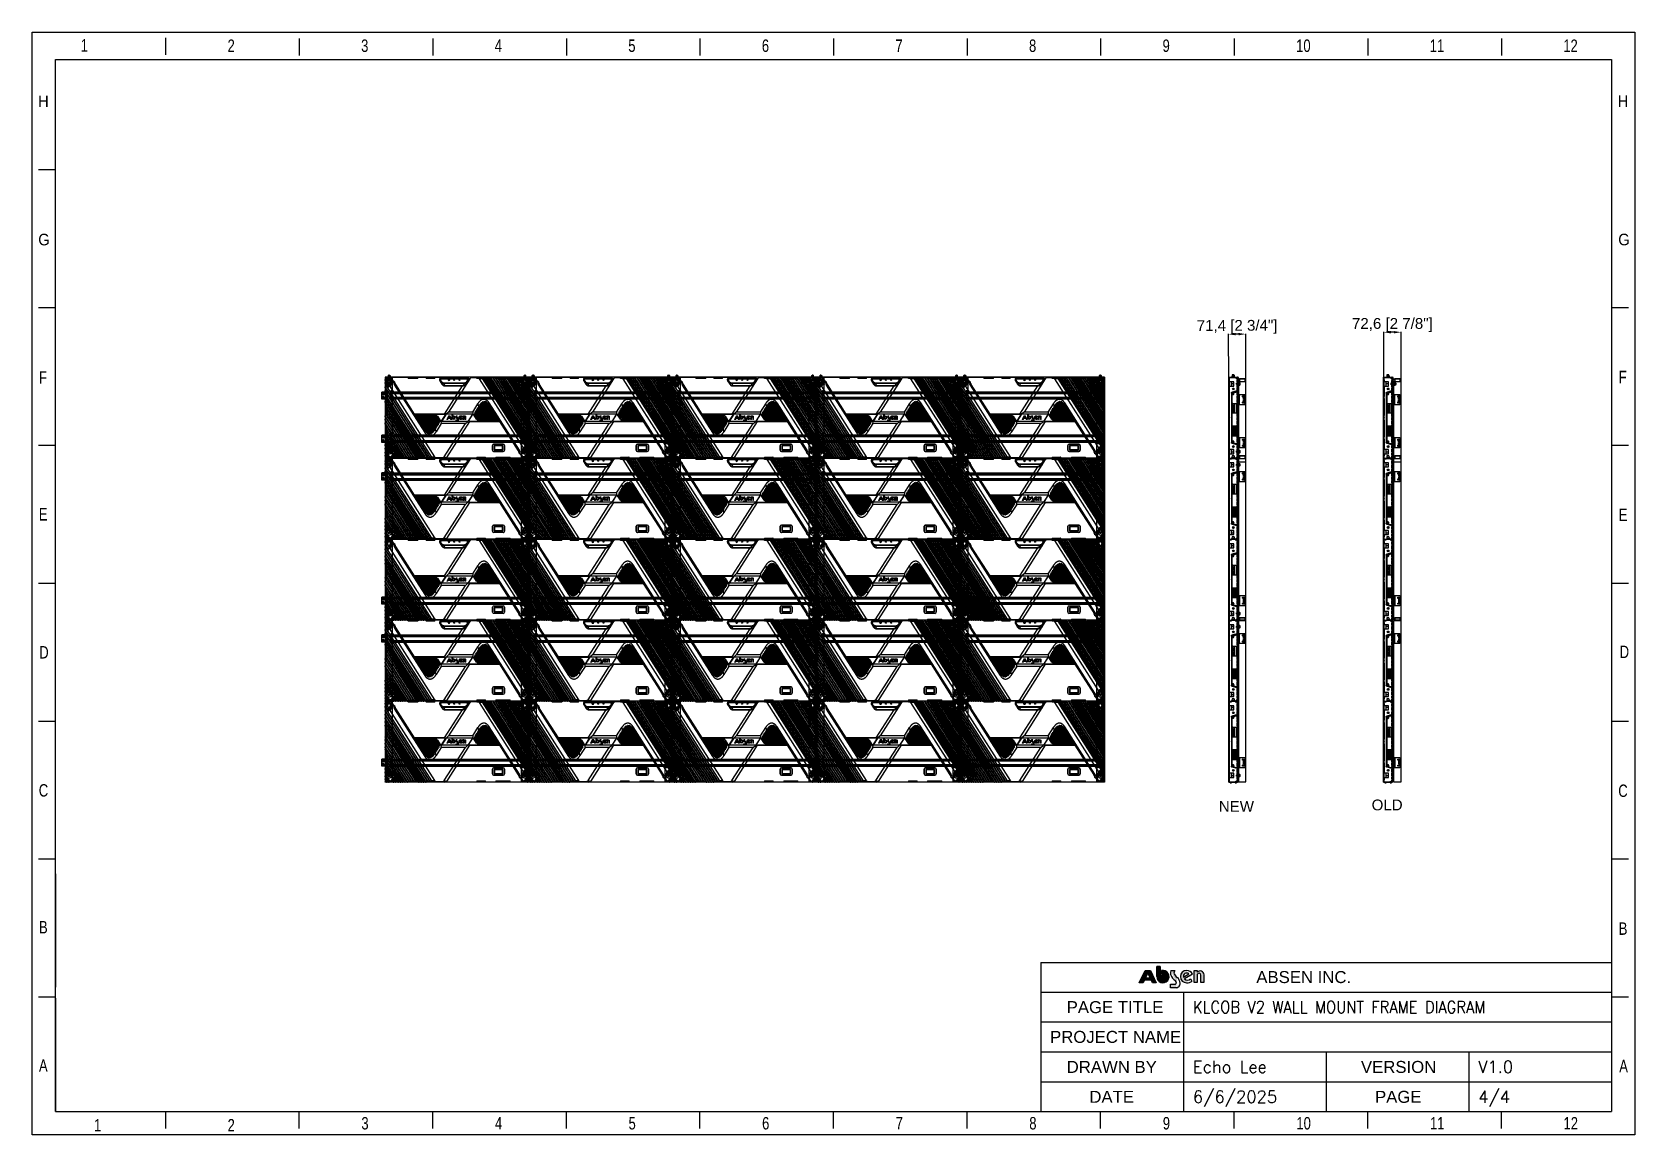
# Model space of a CAD drawing. Header units: millimetres. Extents: x 562 to 17351, y 2396 to 6995.
# Drawn here: x 10667 to 17351, y 2398 to 6995 of the extents above; entities that cross this region are included whole.
import ezdxf

# ---------------------------------------------------------------- set-up
doc = ezdxf.new("R2010")
doc.units = ezdxf.units.MM
for name, color, linetype in [('02___PRT_ALL_AXES', 7, 'Continuous'), ('1_1_1_1', 7, 'Continuous'), ('_130909', 7, 'Continuous'), ('_143577', 7, 'Continuous'), ('_171631', 7, 'Continuous'), ('_194800', 7, 'Continuous'), ('_353239', 7, 'Continuous'), ('_35946', 7, 'Continuous'), ('_366498', 7, 'Continuous'), ('_88746', 7, 'Continuous'), ('_93960', 7, 'Continuous'), ('DIM', 4, 'Continuous'), ('MSBR-1_1', 7, 'Continuous'), ('图框', 7, 'Continuous')]:
    doc.layers.add(name, color=color, linetype=linetype)
doc.layers.add('1', color=7, linetype='Continuous', true_color=0xffffff)
doc.layers.add('1轮廓线', color=7, linetype='Continuous', lineweight=25)
doc.layers.add('图层 1', color=7, linetype='Continuous', lineweight=18)
doc.styles.add('CKSTANDARD', font='arial.ttf')
doc.styles.add('Roamns', font='romans.shx')
doc.styles.get("Standard").update_dxf_attribs({"font": 'arial.ttf'})
doc.dimstyles.new('ISO-25', dxfattribs={"dimtxt": 2.5, "dimasz": 2.5, "dimexe": 1.25, "dimexo": 0.625, "dimtad": 1, "dimtxsty": 'Standard', "dimcen": 2.5, "dimadec": 0, "dimazin": 0, "dimtfac": 1, "dimtmove": 0, "dimatfit": 3, "dimfxl": 1, "dimarcsym": 0})

msp = doc.modelspace()

# ---------------------------------------------------------------- texts
at = {"char_height": 45, "width": 148.22834, "attachment_point": 1}
for s, insert in [('NEW', (15615.811, 3789.713)), ('OLD', (16253.06, 3795.895))]:
    msp.add_mtext(s, dxfattribs=dict(at, insert=insert))

# ---------------------------------------------------------------- blocks, each defined once
blk = doc.blocks.new('A$C7F980674')
at = {"layer": 'DIM'}
h = blk.add_hatch(color=0, dxfattribs=at)
h.paths.add_polyline_path([(0, 14.4), (17.5, 49.1), (32.4, 49.1), (48.6, 14.4), (37.9, 14.4), (34.5, 21.5), (15.2, 21.5), (11.8, 14.4)])
h.paths.add_polyline_path([(24.9, 41.7), (18.4, 28.2), (31.3, 28.2)], flags=16)
h = blk.add_hatch(color=0, dxfattribs=at)
edge = h.paths.add_edge_path()
edge.add_arc((102.7, 13.9), 4.01, 268.9922, 361.5919)
edge.add_arc((99.2, 13.9), 7.59, 1.2701, 51.0785)
edge.add_arc((307.9, 226.7), 290.6, 223.1995, 225.4213, ccw=False)
edge.add_arc((110, 42.4), 20.2, 160.183, 226.2535, ccw=False)
edge.add_line((91, 49.3), (102.8, 49.3))
edge.add_arc((108.3, 42.8), 8.43, 130.3455, 201.7414)
edge.add_arc((128.4, 54.8), 31.8, 208.35, 232.647)
edge.add_arc((94.7, 12), 22.7, 1.6073, 50.5833, ccw=False)
edge.add_arc((105.8, 11.6), 11.6, -89.3538, 5.2245, ccw=False)
edge.add_line((106, 0), (89.9, 0))
edge.add_line((89.9, 0), (89.9, 9.9))
edge.add_line((89.9, 9.9), (102.7, 9.9))
edge = h.paths.add_edge_path()
edge.add_arc((171.8, 36), 5.59, 4.2423, 157.3807)
edge.add_line((166.6, 38.1), (166.6, 14.7))
edge.add_line((166.6, 14.7), (158.3, 14.7))
edge.add_line((158.3, 14.7), (158.3, 49))
edge.add_line((158.3, 49), (166.6, 49))
edge.add_line((166.6, 49), (166.6, 44.5))
edge.add_arc((175.1, 37.2), 11.2, 0.8903, 139.1292, ccw=False)
edge.add_line((186.2, 37.4), (186.2, 14.6))
edge.add_line((186.2, 14.6), (177.3, 14.6))
edge.add_line((177.3, 14.6), (177.3, 36.4))
edge = h.paths.add_edge_path(flags=16)
edge.add_arc((136.4, 32.8), 9.44, 49.484, 192.8466)
edge.add_line((127.2, 30.7), (142.6, 40))
edge = h.paths.add_edge_path()
edge.add_arc((138.3, 35.1), 13, 229.4307, 313.9876)
edge.add_line((147.3, 25.7), (151.6, 19.1))
edge.add_arc((136.9, 38.4), 24.3, 268.4243, 307.2636, ccw=False)
edge.add_arc((136.2, 31.8), 17.7, 90, 270, ccw=False)
edge.add_arc((137, 31.5), 17.9, 25.5591, 92.5335, ccw=False)
edge.add_line((153.1, 39.3), (129.9, 25.2))
at = {"layer": '图框'}
h = blk.add_hatch(color=30, dxfattribs=at)
edge = h.paths.add_edge_path(flags=0)
edge.add_line((64.3, 49.2), (64.3, 38.8))
edge.add_arc((68.1, 31.9), 7.85, -180, 118.4785, ccw=False)
edge.add_line((60.2, 31.9), (60.2, 60.6))
edge.add_line((60.2, 60.6), (50.4, 60.6))
edge.add_line((50.4, 60.6), (50.4, 31.9))
edge.add_arc((68.1, 31.9), 17.7, 180, 462.2223)
at = {"layer": '图框', "color": 7, "linetype": 'Continuous'}
for p, q in [((0, 14.4), (17.5, 49.1)), ((17.5, 49.1), (32.4, 49.1)), ((32.4, 49.1), (48.6, 14.4)), ((91, 49.3), (102.8, 49.3)), ((158.3, 49), (166.6, 49)), ((158.3, 14.7), (158.3, 49)), ((166.6, 49), (166.6, 44.5)), ((11.8, 14.4), (0, 14.4)), ((15.2, 21.5), (11.8, 14.4)), ((34.5, 21.5), (15.2, 21.5)), ((24.9, 41.7), (18.4, 28.2)), ((18.4, 28.2), (31.3, 28.2)), ((31.3, 28.2), (24.9, 41.7)), ((37.9, 14.4), (34.5, 21.5)), ((48.6, 14.4), (37.9, 14.4)), ((89.9, 9.9), (102.7, 9.9)), ((89.9, 0), (89.9, 9.9)), ((106, 0), (89.9, 0)), ((127.2, 30.7), (142.6, 40)), ((153.1, 39.3), (129.9, 25.2)), ((147.3, 25.7), (151.6, 19.1)), ((166.6, 14.7), (158.3, 14.7)), ((166.6, 38.1), (166.6, 14.7)), ((177.3, 14.6), (177.3, 36.4)), ((186.2, 14.6), (177.3, 14.6)), ((186.2, 37.4), (186.2, 14.6))]:
    blk.add_line(p, q, dxfattribs=at)
at = {"layer": '图框', "color": 30}
for p, q in [((60.2, 60.6), (50.4, 60.6)), ((50.4, 60.6), (50.4, 31.9)), ((60.2, 31.9), (60.2, 60.6)), ((64.3, 49.2), (64.3, 38.8))]:
    blk.add_line(p, q, dxfattribs=at)
at = {"layer": '图框', "color": 30, "linetype": 'Continuous'}
for p, q in [((50.4, 60.6), (60.2, 60.6)), ((50.4, 31.9), (50.4, 60.6)), ((60.2, 60.6), (60.2, 31.9)), ((64.3, 38.8), (64.3, 49.2))]:
    blk.add_line(p, q, dxfattribs=at)
at = {"layer": '图框', "color": 30}
for radius, end in [(17.7, 102.2223), (7.85, 118.4785)]:
    blk.add_arc((68.1, 31.9), radius, 180, end, dxfattribs=at)
at = {"layer": '图框', "color": 30, "linetype": 'Continuous'}
for radius, end in [(17.7, 102.2223), (7.85, 118.4785)]:
    blk.add_arc((68.1, 31.9), radius, 180, end, dxfattribs=at)
at = {"layer": '图框', "color": 7, "linetype": 'Continuous'}
for centre, radius, start, end in [((110, 42.4), 20.2, 160.183, 226.2535), ((108.3, 42.8), 8.43, 130.3455, 201.7414), ((136.2, 31.8), 17.7, 90, 270), ((137, 31.5), 17.9, 25.5591, 92.5335), ((175.1, 37.2), 11.2, 0.8903, 139.1292), ((307.9, 226.7), 290.6, 223.1995, 225.4213), ((128.4, 54.8), 31.8, 208.35, 232.647), ((102.7, 13.9), 4.01, 268.9922, 1.5919), ((99.2, 13.9), 7.59, 1.2701, 51.0785), ((105.8, 11.6), 11.6, 270.6462, 5.2245), ((94.7, 12), 22.7, 1.6073, 50.5833), ((136.4, 32.8), 9.44, 49.484, 192.8466), ((138.3, 35.1), 13, 229.4307, 313.9876), ((136.9, 38.4), 24.3, 268.4243, 307.2636), ((171.8, 36), 5.59, 4.2423, 157.3807)]:
    blk.add_arc(centre, radius, start, end, dxfattribs=at)
blk = doc.blocks.new('standard template')
for p, q in [((3074, 30739), (3074, 30336)), ((6246, 30728), (6246, 30325)), ((9418, 30728), (9418, 30325)), ((12589, 30728), (12589, 30325)), ((15761, 30728), (15761, 30325)), ((18933, 30728), (18933, 30325)), ((22104, 30728), (22104, 30325)), ((25276, 30728), (25276, 30325)), ((28448, 30728), (28448, 30325)), ((31619, 30728), (31619, 30325)), ((34791, 30728), (34791, 30325)), ((456, 27607), (54, 27607)), ((456, 24334), (54, 24334)), ((37812, 24334), (37409, 24334)), ((456, 21062), (54, 21062)), ((37812, 21062), (37409, 21062)), ((456, 17790), (54, 17790)), ((37812, 17790), (37409, 17790)), ((456, 14517), (54, 14517)), ((37812, 14517), (37409, 14517)), ((456, 11245), (54, 11245)), ((37812, 11245), (37409, 11245)), ((456, 10901), (456, 8211)), ((456, 8211), (456, 10446)), ((456, 6313), (456, 10291)), ((23857, 8796), (37409, 8796)), ((23857, 8093), (37409, 8093)), ((27246, 8093), (27246, 5254)), ((456, 7973), (54, 7973)), ((456, 7944), (456, 5254)), ((37812, 7973), (37409, 7973)), ((23857, 7383), (37409, 7383)), ((23857, 6674), (37409, 6674)), ((30633, 6674), (30633, 5254)), ((34021, 6674), (34021, 5254)), ((23857, 5964), (37409, 5964)), ((456, 5254), (37409, 5254)), ((3074, 5254), (3074, 4851)), ((6246, 4851), (6246, 5254)), ((9418, 4851), (9418, 5254)), ((12589, 4851), (12589, 5254)), ((15761, 4851), (15761, 5254)), ((18933, 4851), (18933, 5254)), ((22104, 4851), (22104, 5254)), ((25276, 4851), (25276, 5254)), ((28448, 4851), (28448, 5254)), ((31619, 4851), (31619, 5254)), ((34791, 4851), (34791, 5254))]:
    blk.add_line(p, q)
at = {"color": 7}
for p, q in [((23857, 8796), (23857, 5964)), ((28856, 8796), (31734, 8796)), ((23857, 5964), (23857, 5254))]:
    blk.add_line(p, q, dxfattribs=at)
blk.add_lwpolyline([(37963, 4700), (-97, 4700), (-97, 30879), (37963, 30879)], close=True)
for points in [[(456, 6674), (456, 5964), (456, 5254), (456, 30226), (37409, 30226), (37409, 5254)], [(456, 9631), (456, 8921), (456, 8211)]]:
    blk.add_lwpolyline(points, dxfattribs=at)
at = {"color": 0, "xscale": 8.255519999999997, "yscale": 8.255519999999997, "zscale": 8.255519999999997}
blk.add_blockref('A$C7F980674', (26192, 8195), dxfattribs=at)
at = {"style": 'CKSTANDARD'}
for s, height, width, p in [('1', 295, 0.75, (1055, 30416)), ('2', 295, 0.75, (4545, 30408)), ('3', 295, 0.75, (7716, 30408)), ('4', 295, 0.75, (10888, 30408)), ('5', 295, 0.75, (14060, 30408)), ('6', 295, 0.75, (17231, 30408)), ('7', 295, 0.75, (20403, 30408)), ('8', 295, 0.75, (23575, 30408)), ('9', 295, 0.75, (26746, 30408)), ('10', 294.8, 0.75, (29918, 30408)), ('11', 294.8, 0.75, (33090, 30408)), ('12', 294.8, 0.75, (36261, 30408)), ('H', 276, 0.9, (47, 29097)), ('H', 276, 0.9, (37555, 29102)), ('G', 276, 0.9, (50, 25816)), ('G', 276, 0.9, (37567, 25817)), ('F', 295, 0.75, (37578, 22543)), ('F', 295, 0.75, (69, 22532)), ('E', 295, 0.75, (62, 19285)), ('E', 295, 0.75, (37578, 19270)), ('D', 295, 0.75, (74, 16009)), ('D', 295, 0.75, (37601, 16020)), ('C', 295, 0.75, (62, 12732)), ('C', 295, 0.75, (37567, 12723)), ('B', 295, 0.75, (67, 9483)), ('B', 295, 0.75, (37578, 9450)), ('A', 295, 0.75, (67, 6202)), ('A', 295, 0.75, (37590, 6188)), ('1', 295, 0.75, (1373, 4783)), ('2', 295, 0.75, (4545, 4783)), ('3', 295, 0.75, (7722, 4830)), ('4', 295, 0.75, (10894, 4830)), ('5', 295, 0.75, (14066, 4830)), ('6', 295, 0.75, (17237, 4830)), ('7', 295, 0.75, (20409, 4830)), ('8', 295, 0.75, (23581, 4830)), ('9', 295, 0.75, (26752, 4830)), ('10', 294.8, 0.75, (29924, 4830)), ('11', 294.8, 0.75, (33096, 4830)), ('12', 294.8, 0.75, (36267, 4830))]:
    blk.add_text(s, height=height, dxfattribs=dict(at, width=width)).set_placement(p)
at = {"char_height": 284.52, "attachment_point": 1, "style": 'Roamns'}
for s, insert, width in [('{\\fArial|b0|i0|c0|p34;ABSEN INC.}', (28972, 8590), 3912.01), ('{\\fArial|b0|i0|c0|p34;PAGE TITLE}', (24469, 7876), 3912.01), ('{\\fArial|b0|i0|c0|p34;PROJECT NAME}', (24075, 7170), 3305.73), ('{\\fArial|b0|i0|c0|p34;DRAWN BY}', (24469, 6457), 3912.01), ('{\\fArial|b0|i0|c0|p34;VERSION}', (31457, 6457), 3912.01), ('{\\fArial|b0|i0|c0|p34;DATE}', (25008, 5747), 3912.01), ('{\\fArial|b0|i0|c0|p34;PAGE}', (31791, 5747), 3912.01)]:
    blk.add_mtext(s, dxfattribs=dict(at, insert=insert, width=width))
at = {"style": 'Roamns'}
for tag, p in [('PAGE_NAME', (27466, 7594)), ('PROJECT_NAME', (27466, 6884)), ('DRAWN_NAME', (27466, 6174)), ('VERSION', (34241, 6174)), ('SELECT_DATA', (27466, 5464)), ('PAGE_NUMBER', (34241, 5464))]:
    blk.add_attdef(tag, p, '', height=285, dxfattribs=at)
blk = doc.blocks.new('DTGCNV')
h = blk.add_hatch(color=256)
h.paths.add_polyline_path([(12981.6, 4840.5), (12986.9, 4840.5), (12984.2, 4846.2)], flags=16)
h.paths.add_polyline_path([(12988.2, 4837.7), (12980.2, 4837.7), (12978.8, 4834.6), (12973.8, 4834.6), (12980.7, 4849.5), (12985.2, 4849.5), (12987.7, 4849.5), (12994.6, 4834.6), (12989.6, 4834.6)])
at = {"true_color": 0xf58220}
h = blk.add_hatch(color=30, dxfattribs=at)
edge = h.paths.add_edge_path()
edge.add_spline(control_points=[(12999.7, 4841), (12999.9, 4840.6), (13000.1, 4840.2), (13000.4, 4839.9), (13001, 4839.2), (13001.9, 4838.7), (13002.9, 4838.7), (13004.8, 4838.7), (13006.3, 4840.3), (13006.3, 4842.1), (13006.3, 4844), (13004.8, 4845.5), (13002.9, 4845.5), (13002.3, 4845.5), (13001.7, 4845.4), (13001.3, 4845.1), (13001.3, 4845.1), (13001.3, 4849.4), (13001.3, 4849.4), (13001.8, 4849.6), (13002.4, 4849.6), (13002.9, 4849.6), (13007.1, 4849.6), (13010.4, 4846.3), (13010.4, 4842.1), (13010.4, 4838), (13007.1, 4834.6), (13002.9, 4834.6), (12999.5, 4834.6), (12996.6, 4837), (12995.7, 4840.1), (12995.4, 4841.1), (12995.4, 4842.1), (12995.4, 4843.1), (12995.4, 4843.1), (12995.4, 4844.3), (12995.4, 4844.3), (12995.4, 4844.3), (12995.4, 4854.5), (12995.4, 4854.5), (12995.4, 4854.5), (12999.5, 4854.5), (12999.5, 4854.5), (12999.5, 4850.7), (12999.5, 4846.9), (12999.5, 4843.1), (12999.5, 4842.4), (12999.5, 4841.7), (12999.7, 4841)], knot_values=[0, 0, 0, 0, 1, 1, 1, 2, 2, 2, 3, 3, 3, 4, 4, 4, 5, 5, 5, 6, 6, 6, 7, 7, 7, 8, 8, 8, 9, 9, 9, 10, 10, 10, 11, 11, 11, 12, 12, 12, 13, 13, 13, 14, 14, 14, 15, 15, 15, 16, 16, 16, 16], degree=3, periodic=0)
h = blk.add_hatch(color=256)
edge = h.paths.add_edge_path()
edge.add_spline(control_points=[(13012.7, 4849.5), (13012.7, 4849.5), (13017.7, 4849.5), (13017.7, 4849.5), (13016, 4848.3), (13016.1, 4846.2), (13017.3, 4844.6), (13017.6, 4844.1), (13018, 4843.6), (13018.4, 4843.1), (13019.8, 4841.4), (13021.3, 4840.3), (13022.5, 4838.7), (13024, 4836.6), (13024.6, 4834.3), (13023.6, 4831.8), (13023.1, 4830.5), (13022.2, 4829.4), (13021, 4828.8), (13020, 4828.4), (13019, 4828.2), (13017.9, 4828.2), (13017.9, 4828.2), (13012, 4828.2), (13012, 4828.2), (13012, 4828.2), (13012, 4832.7), (13012, 4832.7), (13012, 4832.7), (13017.7, 4832.7), (13017.7, 4832.7), (13017.7, 4832.7), (13017.7, 4832.7), (13017.7, 4832.7), (13017.7, 4832.7), (13017.7, 4832.7), (13017.7, 4832.7), (13017.7, 4832.7), (13017.7, 4832.7), (13017.7, 4832.7), (13017.7, 4832.7), (13017.7, 4832.7), (13017.7, 4832.7), (13018.7, 4832.7), (13019.5, 4833.5), (13019.5, 4834.5), (13019.5, 4835.4), (13018.8, 4836), (13018.3, 4836.6), (13017, 4838), (13015.6, 4839.6), (13014.9, 4840.3), (13012.3, 4843), (13011.6, 4846.1), (13012.7, 4849.5)], knot_values=[0, 0, 0, 0, 1, 1, 1, 2, 2, 2, 3, 3, 3, 4, 4, 4, 5, 5, 5, 6, 6, 6, 7, 7, 7, 8, 8, 8, 9, 9, 9, 10, 10, 10, 11, 11, 11, 12, 12, 12, 13, 13, 13, 14, 14, 14, 15, 15, 15, 16, 16, 16, 17, 17, 17, 18, 18, 18, 18], degree=3, periodic=0)
h = blk.add_hatch(color=256)
edge = h.paths.add_edge_path()
edge.add_spline(control_points=[(13038.9, 4836.5), (13037.9, 4835.9), (13036.9, 4835.4), (13035.9, 4835.1), (13034.9, 4834.8), (13033.8, 4834.6), (13032.7, 4834.6), (13031.7, 4834.6), (13030.7, 4834.8), (13029.7, 4835.1), (13028.8, 4835.5), (13028, 4836), (13027.2, 4836.7), (13026.5, 4837.4), (13025.9, 4838.3), (13025.5, 4839.2), (13025.1, 4840.1), (13024.9, 4841), (13024.9, 4842.1), (13024.9, 4843.1), (13025.1, 4844.1), (13025.5, 4844.9), (13025.9, 4845.8), (13026.5, 4846.6), (13027.2, 4847.4), (13028, 4848.1), (13028.8, 4848.6), (13029.7, 4849), (13030.6, 4849.3), (13031.6, 4849.5), (13032.7, 4849.5), (13034.3, 4849.5), (13035.6, 4849.1), (13036.8, 4848.4), (13038, 4847.7), (13039, 4846.6), (13039.8, 4845.2), (13039.8, 4845.2), (13029.7, 4839.1), (13029.7, 4839.1), (13030.1, 4838.7), (13030.6, 4838.4), (13031.2, 4838.2), (13031.7, 4838), (13032.3, 4837.9), (13032.9, 4837.9), (13033.6, 4837.9), (13034.3, 4838), (13035, 4838.2), (13035.7, 4838.5), (13036.5, 4838.9), (13037.5, 4839.5), (13037.5, 4839.5), (13038.9, 4836.5), (13038.9, 4836.5)], knot_values=[0, 0, 0, 0, 1, 1, 1, 2, 2, 2, 3, 3, 3, 4, 4, 4, 5, 5, 5, 6, 6, 6, 7, 7, 7, 8, 8, 8, 9, 9, 9, 10, 10, 10, 11, 11, 11, 12, 12, 12, 13, 13, 13, 14, 14, 14, 15, 15, 15, 16, 16, 16, 17, 17, 17, 18, 18, 18, 18], degree=3, periodic=0)
edge = h.paths.add_edge_path(flags=16)
edge.add_spline(control_points=[(13028.5, 4841.6), (13028.5, 4841.6), (13035.1, 4845.5), (13035.1, 4845.5), (13034.8, 4845.8), (13034.4, 4846.1), (13034, 4846.2), (13033.6, 4846.4), (13033.2, 4846.5), (13032.7, 4846.5), (13031.5, 4846.5), (13030.5, 4846.1), (13029.7, 4845.3), (13028.9, 4844.4), (13028.5, 4843.4), (13028.5, 4842.2), (13028.5, 4842), (13028.5, 4841.9), (13028.5, 4841.8), (13028.5, 4841.7), (13028.5, 4841.6), (13028.5, 4841.6)], knot_values=[0, 0, 0, 0, 1, 1, 1, 2, 2, 2, 3, 3, 3, 4, 4, 4, 5, 5, 5, 6, 6, 6, 7, 7, 7, 7], degree=3, periodic=0)
h = blk.add_hatch(color=256)
edge = h.paths.add_edge_path()
edge.add_spline(control_points=[(13041.4, 4834.6), (13041.4, 4834.6), (13041.4, 4849.5), (13041.4, 4849.5), (13041.4, 4849.5), (13044.7, 4849.5), (13044.7, 4849.5), (13044.7, 4849.5), (13044.7, 4847.3), (13044.7, 4847.3), (13045.9, 4848.7), (13047.1, 4849.2), (13048.8, 4849.2), (13049.8, 4849.2), (13051.3, 4848.5), (13052.1, 4847.6), (13052.8, 4846.7), (13053.3, 4845.9), (13053.3, 4844.2), (13053.3, 4844.2), (13053.3, 4834.6), (13053.3, 4834.6), (13053.3, 4834.6), (13049.7, 4834.6), (13049.7, 4834.6), (13049.7, 4834.6), (13049.7, 4843), (13049.7, 4843), (13049.7, 4843.4), (13049.7, 4844), (13049.6, 4844.5), (13049.5, 4844.9), (13049.3, 4845.3), (13049, 4845.6), (13048.1, 4846.6), (13046.4, 4846.6), (13045.5, 4845.5), (13045.1, 4844.9), (13045, 4844.3), (13045, 4842.9), (13045, 4842.9), (13045, 4834.6), (13045, 4834.6), (13045, 4834.6), (13041.4, 4834.6), (13041.4, 4834.6)], knot_values=[0, 0, 0, 0, 1, 1, 1, 2, 2, 2, 3, 3, 3, 4, 4, 4, 5, 5, 5, 6, 6, 6, 7, 7, 7, 8, 8, 8, 9, 9, 9, 10, 10, 10, 11, 11, 11, 12, 12, 12, 13, 13, 13, 14, 14, 14, 15, 15, 15, 15], degree=3, periodic=0)
at = {"color": 7, "linetype": 'Continuous'}
for p, q in [((12731.2, 5017.4), (12729.6, 5012.7)), ((12731.2, 5017.4), (12738, 5017.4)), ((12731.7, 5017.7), (12737.5, 5017.7)), ((12738, 5017.4), (12739.6, 5012.7)), ((13295.2, 5017.4), (13293.6, 5012.7)), ((13295.2, 5017.4), (13302, 5017.4)), ((13295.7, 5017.7), (13301.5, 5017.7)), ((13302, 5017.4), (13303.6, 5012.7)), ((12719.7, 5010.2), (12716.6, 5005.5)), ((12717.1, 5010.2), (12716.6, 5009.7)), ((12716.6, 5010.2), (12716.6, 4673.2)), ((13316.6, 5010.2), (12716.6, 5010.2)), ((12716.6, 5005.5), (12717.3, 5005.3)), ((12716.6, 5000.2), (12716.7, 5000.1)), ((12716.7, 4999.9), (12716.6, 5000)), ((12716.6, 4997.3), (12716.7, 4997.5)), ((12716.6, 4987.5), (12716.7, 4987.5)), ((12716.7, 4987.3), (12716.6, 4987.3)), ((12716.6, 4984.7), (12716.7, 4984.9)), ((12716.7, 4970.1), (12716.6, 4970.3)), ((12716.6, 4967.7), (12716.7, 4967.7)), ((12716.6, 4967.4), (12716.7, 4967.5)), ((12716.7, 4955), (12716.6, 4955.2)), ((12716.6, 4952.6), (12716.7, 4952.6)), ((12716.6, 4952.4), (12716.7, 4952.4)), ((12716.7, 4997.5), (12716.7, 4999.9)), ((12716.7, 4984.9), (12716.7, 4987.3)), ((12716.7, 4967.7), (12716.7, 4970.1)), ((12716.7, 4952.6), (12716.7, 4955)), ((12722.6, 5009.5), (12717.3, 5001.2)), ((12730.7, 5009.5), (12717.3, 4988.5)), ((12720, 5009.5), (12717.3, 5005.3)), ((12717.3, 5005.3), (12717.3, 5001.2)), ((12717.3, 4997.1), (12717.3, 4988.5)), ((12717.3, 4984.4), (12717.3, 4970.5)), ((12717.3, 4966.5), (12717.3, 4955.5)), ((12717.3, 4966.5), (12901.4, 4677.5)), ((12717.3, 4951.4), (12717.3, 4940.4)), ((12717.3, 4951.4), (12891.8, 4677.5)), ((12717.4, 4997.1), (12725.2, 5009.5)), ((12717.4, 4984.5), (12733.3, 5009.5)), ((12717.4, 4997.1), (12717.4, 4997.3)), ((12717.4, 4984.5), (12717.4, 4984.7)), ((12717.4, 4970.3), (12717.4, 4970.5)), ((12903.9, 4677.7), (12717.4, 4970.5)), ((12717.4, 4955.2), (12717.4, 4955.4)), ((12894.3, 4677.7), (12717.4, 4955.4)), ((12722.1, 5008.4), (12718.3, 5002.4)), ((12730.2, 5008.4), (12718.3, 4989.8)), ((12718.7, 5002.2), (12718.3, 5002.4)), ((12718.7, 4989.5), (12718.3, 4989.8)), ((12718.7, 4965.4), (12718.3, 4965.2)), ((12718.3, 4965.2), (12900.8, 4678.8)), ((12718.7, 4950.3), (12718.3, 4950.1)), ((12718.3, 4950.1), (12891.2, 4678.8)), ((12722.5, 5008.1), (12718.7, 5002.2)), ((12718.7, 5000.3), (12723.7, 5008.1)), ((12730.5, 5008.1), (12718.7, 4989.5)), ((12718.7, 4987.6), (12731.7, 5008.1)), ((12718.7, 5000.3), (12718.7, 5002.2)), ((12718.7, 5000.3), (12719, 5000.1)), ((12718.7, 4987.6), (12718.7, 4989.5)), ((12718.7, 4987.6), (12719, 4987.4)), ((12718.7, 4967.3), (12719, 4967.6)), ((12718.7, 4965.4), (12718.7, 4967.3)), ((12902.3, 4679.1), (12718.7, 4967.3)), ((12718.7, 4965.4), (12901.1, 4679.1)), ((12718.7, 4952.3), (12719, 4952.5)), ((12718.7, 4950.3), (12718.7, 4952.3)), ((12892.7, 4679.1), (12718.7, 4952.3)), ((12718.7, 4950.3), (12891.5, 4679.1)), ((12719, 5000.1), (12724, 5007.9)), ((12719, 4987.4), (12732.1, 5007.9)), ((12722.2, 4983.1), (12719, 4978.8)), ((12719, 4978.8), (12911, 4677.5)), ((12902.7, 4679.3), (12719, 4967.6)), ((12893.1, 4679.3), (12719, 4952.5)), ((12719.5, 4983.2), (12736.1, 5009.2)), ((12722.7, 4987.4), (12719.5, 4983.2)), ((12719.7, 5010.2), (12720, 5009.5)), ((12722.6, 5009.5), (12720, 5009.5)), ((12722.5, 5008.1), (12722.1, 5008.4)), ((12722.2, 4983.1), (12727.6, 4974.7)), ((12722.5, 5008.1), (12723.7, 5008.1)), ((12735.5, 5007.5), (12722.7, 4987.4)), ((12722.9, 5010), (12723, 5010)), ((12723.3, 5010.2), (12723.3, 5010.1)), ((12723.3, 5010.1), (12724.8, 5010.1)), ((12723.7, 5008.1), (12724, 5007.9)), ((12724.8, 5010.1), (12725, 5010.2)), ((12725.2, 5009.5), (12725.3, 5009.6)), ((12730.7, 5009.5), (12725.2, 5009.5)), ((12727.6, 4974.7), (12725.7, 4968.4)), ((12729.6, 5012.7), (12729.6, 5010.2)), ((12729.6, 5012.7), (12739.6, 5012.7)), ((12730.5, 5008.1), (12730.2, 5008.4)), ((12731.7, 5008.1), (12730.5, 5008.1)), ((12731, 5010), (12731, 5010)), ((12731.4, 5010.2), (12731.4, 5010.1)), ((12732.9, 5010.1), (12731.4, 5010.1)), ((12731.7, 5008.1), (12732.1, 5007.9)), ((12732.9, 5010.1), (12733, 5010.2)), ((12733.2, 5009.5), (12733.4, 5009.6)), ((12736.3, 5009.5), (12733.3, 5009.5)), ((12735.2, 4973.9), (12923.3, 4678.6)), ((12735.5, 5007.5), (12736.1, 5009.2)), ((12736.4, 4975.5), (12747.9, 4993.6)), ((12736.7, 4976.7), (12736.4, 4975.5)), ((12736.7, 4976.7), (12747.5, 4993.7)), ((12739.6, 5012.7), (12739.6, 5010.2)), ((12740.6, 5007.7), (12741.1, 5009.3)), ((12747.5, 4996.8), (12740.6, 5007.7)), ((12813.1, 5009.5), (12741, 5009.5)), ((12741.1, 5009.3), (12750.5, 4994.5)), ((12747.5, 4996.8), (12747.9, 4996.7)), ((12747.5, 4993.7), (12747.9, 4993.6)), ((12747.9, 4996.7), (12749.6, 4994)), ((12883.4, 4779.4), (12757.7, 4976.8)), ((12759.9, 4979.8), (12838.3, 4856.8)), ((12813.1, 5009.5), (12813.1, 5005.4)), ((12813.6, 5005.9), (12813.1, 5005.4)), ((12854, 5005.4), (12813.1, 5005.4)), ((12813.6, 5010.2), (12813.6, 5005.9)), ((12814.5, 5006.3), (12813.6, 5005.9)), ((12853.5, 5005.9), (12813.6, 5005.9)), ((12853.4, 5005.9), (12813.8, 5005.9)), ((12814.5, 5006.3), (12814.5, 5010.2)), ((12817.5, 5006.4), (12817.5, 5010.2)), ((12849.6, 5006.4), (12817.5, 5006.4)), ((12849.6, 5006.4), (12849.6, 5010.2)), ((12852.6, 5006.3), (12852.6, 5010.2)), ((12853.5, 5005.9), (12852.6, 5006.3)), ((12853.5, 5005.9), (12853.5, 5010.2)), ((12854, 5005.4), (12853.5, 5005.9)), ((12854, 5005.4), (12854, 5009.5)), ((12888.1, 5009.5), (12854, 5009.5)), ((12888.1, 5009.5), (12888.1, 5005.4)), ((12888.6, 5005.9), (12888.1, 5005.4)), ((12924.1, 5005.4), (12888.1, 5005.4)), ((12888.6, 5010.2), (12888.6, 5005.9)), ((12889.5, 5006.3), (12888.6, 5005.9)), ((12923.6, 5005.9), (12888.6, 5005.9)), ((12923.5, 5005.9), (12888.8, 5005.9)), ((12889.5, 5006.3), (12889.5, 5010.2)), ((12892.5, 5006.4), (12892.5, 5010.2)), ((12919.7, 5006.4), (12892.5, 5006.4)), ((12919.7, 5006.4), (12919.7, 5010.2)), ((12922.7, 5006.3), (12922.7, 5010.2)), ((12923.6, 5005.9), (12922.7, 5006.3)), ((12923.6, 5005.9), (12923.6, 5010.2)), ((12924.1, 5005.4), (12923.6, 5005.9)), ((12924.1, 5005.4), (12924.1, 5009.5)), ((13062.5, 5009.5), (12924.1, 5009.5)), ((12946.4, 4996.4), (12945.2, 4995.6)), ((12945.2, 4995.6), (12954.1, 4981.6)), ((12946.4, 4996.4), (12955.4, 4982.4)), ((12948, 4995.5), (12946.4, 4996.4)), ((12949.7, 4996.6), (12948, 4995.5)), ((12951.4, 4990.1), (12948, 4995.5)), ((12953.1, 4991.2), (12949.7, 4996.6)), ((12953.1, 4991.2), (12951.4, 4990.1)), ((12951.4, 4990.1), (12955.4, 4982.4)), ((12952.3, 5007.1), (12952.3, 5008.6)), ((13056.6, 5008.6), (12952.3, 5008.6)), ((12953.9, 5006.2), (12952.3, 5007.1)), ((13056.6, 5007.1), (12952.3, 5007.1)), ((12953.9, 5004.3), (12953.9, 5006.2)), ((12953.9, 5006.2), (13055, 5006.2)), ((12953.9, 5004.3), (12982.1, 5004.3)), ((12955.4, 4982.4), (12954.1, 4981.6)), ((12962.4, 4985.8), (12962.4, 4984)), ((13046.5, 4985.8), (12962.4, 4985.8)), ((12962.4, 4984), (12966.6, 4975.6)), ((13046.5, 4984), (12962.4, 4984)), ((13037.8, 4974.2), (12963, 4856.8)), ((12966.6, 4975.6), (12966.6, 4974.2)), ((12966.6, 4975.6), (13038.1, 4975.6)), ((12966.6, 4974.2), (13037.8, 4974.2)), ((13070, 5004.3), (12981.5, 4865.4)), ((12982.1, 5004.3), (12982.4, 5003.3)), ((12984.1, 5004.3), (12983.9, 5003.3)), ((12984.1, 5004.3), (13055, 5004.3)), ((13037.9, 4974.5), (13041.5, 4973.9)), ((13042, 4975), (13038.1, 4975.6)), ((13046.5, 4984), (13042, 4975)), ((13046.5, 4985.8), (13046.5, 4984)), ((13062.8, 4996.6), (13052.7, 4980.6)), ((13057.5, 4990.1), (13052.7, 4980.6)), ((13053.5, 4980.1), (13052.7, 4980.6)), ((13063.7, 4996), (13053.5, 4980.1)), ((13055, 5006.2), (13056.6, 5007.1)), ((13055, 5004.3), (13055, 5006.2)), ((13059.2, 4996.6), (13055.8, 4991.2)), ((13055.8, 4991.2), (13057.5, 4990.1)), ((13056.6, 5007.1), (13056.6, 5008.6)), ((13060.9, 4995.5), (13057.5, 4990.1)), ((13059.2, 4996.6), (13060.9, 4995.5)), ((13060.9, 4995.5), (13062.8, 4996.6)), ((13070, 5004.3), (13062.4, 5006.3)), ((13063.7, 4996), (13062.8, 4996.6)), ((13079.8, 5007.2), (13068.7, 5010.2)), ((13098.9, 5007.2), (13079.8, 5007.2)), ((13098.9, 5007.2), (13099.1, 5010.2)), ((13098.9, 5005.3), (13098.9, 5007.2)), ((13099.4, 5005.8), (13098.9, 5005.3)), ((13109, 5005.3), (13098.9, 5005.3)), ((13099.4, 5006.9), (13099.6, 5010.2)), ((13099.4, 5005.8), (13099.4, 5006.9)), ((13100.5, 5006.3), (13099.4, 5005.8)), ((13108.8, 5005.8), (13099.4, 5005.8)), ((13134.5, 5005.9), (13099.8, 5005.9)), ((13100.5, 5006.3), (13100.5, 5010.2)), ((13103.5, 5006.4), (13103.5, 5010.2)), ((13130.7, 5006.4), (13103.5, 5006.4)), ((13113.9, 5005.4), (13109.9, 5004.3)), ((13298, 4709), (13109.9, 5004.3)), ((13122.2, 5005.9), (13113.8, 5005.8)), ((13113.9, 5005.4), (13122.2, 5005.5)), ((13129.6, 5005.9), (13122.2, 5005.9)), ((13129.3, 5005.4), (13122.3, 5005.4)), ((13122.3, 5005.4), (13314.2, 4704.1)), ((13129.4, 5005.2), (13129.3, 5005.2)), ((13129.3, 5005.2), (13315.9, 4712.4)), ((13129.6, 5005.9), (13129.7, 5005.8)), ((13129.7, 5005.8), (13131.3, 5005.8)), ((13130.6, 5003.6), (13130.9, 5003.8)), ((13314.2, 4715.3), (13130.6, 5003.6)), ((13130.7, 5006.4), (13130.7, 5010.2)), ((13130.9, 5003.8), (13132.1, 5003.8)), ((13314.6, 4715.6), (13130.9, 5003.8)), ((13131.3, 5005.8), (13131.4, 5005.9)), ((13134.6, 5005.9), (13131.4, 5005.9)), ((13131.7, 5005.7), (13131.6, 5005.6)), ((13135.1, 5005.4), (13131.9, 5005.4)), ((13315.9, 4716.4), (13131.9, 5005.4)), ((13132.1, 5003.8), (13132.5, 5004.1)), ((13314.6, 4717.5), (13132.1, 5003.8)), ((13314.9, 4717.7), (13132.5, 5004.1)), ((13133.7, 5010.2), (13133.7, 5006.3)), ((13133.7, 5006.3), (13134.6, 5005.9)), ((13134.6, 5005.9), (13134.6, 5010.2)), ((13135.1, 5005.4), (13134.6, 5005.9)), ((13135.1, 5005.4), (13135.1, 5009.5)), ((13136.2, 5009.5), (13135.1, 5009.5)), ((13136.3, 5009.5), (13136.2, 5009.6)), ((13136.2, 5009.5), (13315.9, 4727.5)), ((13136.6, 5010.1), (13136.5, 5010.2)), ((13138.1, 5010.1), (13136.6, 5010.1)), ((13137.4, 5007.9), (13137.8, 5008.1)), ((13314.2, 4730.4), (13137.4, 5007.9)), ((13139, 5008.1), (13137.8, 5008.1)), ((13314.6, 4730.6), (13137.8, 5008.1)), ((13138.1, 5010.1), (13138.2, 5010.2)), ((13138.5, 5010), (13138.5, 5010)), ((13145.8, 5009.5), (13138.8, 5009.5)), ((13315.9, 4731.5), (13138.8, 5009.5)), ((13139, 5008.1), (13139.3, 5008.4)), ((13314.6, 4732.5), (13139, 5008.1)), ((13314.9, 4732.8), (13139.3, 5008.4)), ((13145.9, 5009.5), (13145.8, 5009.6)), ((13145.8, 5009.5), (13315.9, 4742.6)), ((13146.2, 5010.1), (13146.1, 5010.2)), ((13147.7, 5010.1), (13146.2, 5010.1)), ((13147, 5007.9), (13147.4, 5008.1)), ((13314.2, 4745.5), (13147, 5007.9)), ((13148.6, 5008.1), (13147.4, 5008.1)), ((13314.6, 4745.7), (13147.4, 5008.1)), ((13147.7, 5010.1), (13147.8, 5010.2)), ((13148.1, 5010), (13148.1, 5010)), ((13155.4, 5009.5), (13148.4, 5009.5)), ((13315.9, 4746.6), (13148.4, 5009.5)), ((13148.6, 5008.1), (13148.9, 5008.4)), ((13314.6, 4747.6), (13148.6, 5008.1)), ((13314.9, 4747.8), (13148.9, 5008.4)), ((13155.5, 5009.5), (13155.4, 5009.6)), ((13155.4, 5009.5), (13315.9, 4757.6)), ((13155.8, 5010.1), (13155.7, 5010.2)), ((13157.3, 5010.1), (13155.8, 5010.1)), ((13156.6, 5007.9), (13157, 5008.1)), ((13314.2, 4760.6), (13156.6, 5007.9)), ((13158.2, 5008.1), (13157, 5008.1)), ((13314.6, 4760.8), (13157, 5008.1)), ((13157.3, 5010.1), (13157.4, 5010.2)), ((13157.7, 5010), (13157.7, 5010)), ((13165, 5009.5), (13158, 5009.5)), ((13311.8, 4768.2), (13158, 5009.5)), ((13158.2, 5008.1), (13158.5, 5008.4)), ((13314.6, 4762.7), (13158.2, 5008.1)), ((13314.9, 4762.9), (13158.5, 5008.4)), ((13165, 5009.6), (13165.1, 5009.5)), ((13165, 5009.5), (13311.5, 4779.5)), ((13165.3, 5010.2), (13165.4, 5010.1)), ((13166.9, 5010.1), (13165.4, 5010.1)), ((13166.6, 5008.1), (13166.2, 5007.9)), ((13166.2, 5007.9), (13309.9, 4782.4)), ((13167.8, 5008.1), (13166.6, 5008.1)), ((13166.6, 5008.1), (13310.3, 4782.6)), ((13167, 5010.2), (13166.9, 5010.1)), ((13167.3, 5010), (13167.3, 5010)), ((13174.6, 5009.5), (13167.6, 5009.5)), ((13311.8, 4783.2), (13167.6, 5009.5)), ((13168.1, 5008.4), (13167.8, 5008.1)), ((13167.8, 5008.1), (13310.3, 4784.5)), ((13168.1, 5008.4), (13310.6, 4784.8)), ((13174.6, 5009.6), (13174.7, 5009.5)), ((13174.6, 5009.5), (13311.5, 4794.6)), ((13174.9, 5010.2), (13175, 5010.1)), ((13176.5, 5010.1), (13175, 5010.1)), ((13176.2, 5008.1), (13175.9, 5007.9)), ((13175.9, 5007.9), (13309.9, 4797.5)), ((13177.4, 5008.1), (13176.2, 5008.1)), ((13176.2, 5008.1), (13310.3, 4797.7)), ((13176.6, 5010.2), (13176.5, 5010.1)), ((13176.9, 5010), (13176.9, 5010)), ((13179.1, 5009.5), (13177.2, 5009.5)), ((13179.1, 5006.5), (13177.2, 5009.5)), ((13177.7, 5008.4), (13177.4, 5008.1)), ((13177.4, 5008.1), (13310.3, 4799.6)), ((13177.7, 5008.4), (13310.6, 4799.8)), ((13179.1, 5009.5), (13179.1, 5006.5)), ((13179.6, 5010.2), (13179.6, 5005.9)), ((13180.6, 5006.3), (13179.6, 5005.9)), ((13179.6, 5005.9), (13179.6, 5005.8)), ((13187.2, 5005.9), (13179.6, 5005.9)), ((13237.4, 5005.9), (13179.8, 5005.9)), ((13186.9, 5005.4), (13179.9, 5005.4)), ((13311.8, 4798.3), (13179.9, 5005.4)), ((13180.6, 5006.3), (13180.6, 5010.2)), ((13183.6, 5006.4), (13183.6, 5010.2)), ((13233.7, 5006.4), (13183.6, 5006.4)), ((13187, 5005.2), (13187, 5005.2)), ((13187, 5005.2), (13312.8, 4807.8)), ((13187.2, 5005.9), (13187.4, 5005.8)), ((13187.4, 5005.8), (13188.9, 5005.8)), ((13188.5, 5003.8), (13188.2, 5003.6)), ((13188.2, 5003.6), (13312.1, 4809.1)), ((13188.5, 5003.8), (13189.8, 5003.8)), ((13188.5, 5003.8), (13312.5, 4809.3)), ((13188.9, 5005.8), (13189, 5005.9)), ((13196.8, 5005.9), (13189, 5005.9)), ((13189.3, 5005.7), (13189.2, 5005.6)), ((13196.5, 5005.4), (13189.5, 5005.4)), ((13315.3, 4807.9), (13189.5, 5005.4)), ((13189.8, 5003.8), (13190.1, 5004.1)), ((13313.7, 4809.3), (13189.8, 5003.8)), ((13314, 4809.5), (13190.1, 5004.1)), ((13196.6, 5005.2), (13196.6, 5005.2)), ((13196.6, 5005.2), (13315.9, 4817.9)), ((13196.8, 5005.9), (13197, 5005.8)), ((13197, 5005.8), (13198.5, 5005.8)), ((13197.8, 5003.6), (13198.1, 5003.8)), ((13314.2, 4820.9), (13197.8, 5003.6)), ((13198.1, 5003.8), (13199.4, 5003.8)), ((13314.6, 4821.1), (13198.1, 5003.8)), ((13198.5, 5005.8), (13198.6, 5005.9)), ((13206.4, 5005.9), (13198.6, 5005.9)), ((13198.9, 5005.7), (13198.8, 5005.6)), ((13206.1, 5005.4), (13199.1, 5005.4)), ((13315.9, 4822), (13199.1, 5005.4)), ((13199.4, 5003.8), (13199.7, 5004.1)), ((13314.6, 4823), (13199.4, 5003.8)), ((13314.9, 4823.2), (13199.7, 5004.1)), ((13206.2, 5005.2), (13206.2, 5005.2)), ((13206.2, 5005.2), (13315.9, 4833)), ((13206.4, 5005.9), (13206.6, 5005.8)), ((13206.6, 5005.8), (13208.1, 5005.8)), ((13207.4, 5003.6), (13207.7, 5003.8)), ((13314.2, 4835.9), (13207.4, 5003.6)), ((13207.7, 5003.8), (13209, 5003.8)), ((13314.6, 4836.2), (13207.7, 5003.8)), ((13208.1, 5005.8), (13208.2, 5005.9)), ((13216, 5005.9), (13208.2, 5005.9)), ((13208.5, 5005.7), (13208.4, 5005.6)), ((13215.7, 5005.4), (13208.7, 5005.4)), ((13315.9, 4837), (13208.7, 5005.4)), ((13209, 5003.8), (13209.3, 5004.1)), ((13314.6, 4838.1), (13209, 5003.8)), ((13314.9, 4838.3), (13209.3, 5004.1)), ((13215.8, 5005.2), (13215.8, 5005.2)), ((13215.8, 5005.2), (13315.9, 4848.1)), ((13216, 5005.9), (13216.2, 5005.8)), ((13216.2, 5005.8), (13217.7, 5005.8)), ((13217, 5003.6), (13217.3, 5003.8)), ((13314.2, 4851), (13217, 5003.6)), ((13217.3, 5003.8), (13218.6, 5003.8)), ((13314.6, 4851.2), (13217.3, 5003.8)), ((13217.7, 5005.8), (13217.8, 5005.9)), ((13225.6, 5005.9), (13217.8, 5005.9)), ((13218.1, 5005.7), (13218, 5005.6)), ((13225.3, 5005.4), (13218.3, 5005.4)), ((13315.9, 4852.1), (13218.3, 5005.4)), ((13218.6, 5003.8), (13218.9, 5004.1)), ((13314.6, 4853.2), (13218.6, 5003.8)), ((13314.9, 4853.4), (13218.9, 5004.1)), ((13225.4, 5005.2), (13225.4, 5005.2)), ((13225.4, 5005.2), (13311.5, 4870)), ((13225.6, 5005.9), (13225.8, 5005.8)), ((13225.8, 5005.8), (13227.3, 5005.8)), ((13227, 5003.8), (13226.6, 5003.6)), ((13226.6, 5003.6), (13309.9, 4872.9)), ((13227, 5003.8), (13228.2, 5003.8)), ((13227, 5003.8), (13310.3, 4873.1)), ((13227.3, 5005.8), (13227.4, 5005.9)), ((13235.3, 5005.9), (13227.4, 5005.9)), ((13227.7, 5005.7), (13227.7, 5005.6)), ((13234.9, 5005.4), (13227.9, 5005.4)), ((13311.8, 4873.7), (13227.9, 5005.4)), ((13228.5, 5004.1), (13228.2, 5003.8)), ((13228.2, 5003.8), (13310.3, 4875)), ((13228.5, 5004.1), (13310.6, 4875.2)), ((13233.7, 5006.4), (13233.7, 5010.2)), ((13235, 5005.2), (13235, 5005.2)), ((13235, 5005.2), (13311.5, 4885.1)), ((13235.3, 5005.9), (13235.4, 5005.8)), ((13235.4, 5005.8), (13236.9, 5005.8)), ((13236.6, 5003.8), (13236.2, 5003.6)), ((13236.2, 5003.6), (13309.9, 4887.9)), ((13236.6, 5003.8), (13237.8, 5003.8)), ((13236.6, 5003.8), (13310.3, 4888.2)), ((13236.7, 5006.3), (13236.7, 5010.2)), ((13237.6, 5005.9), (13236.7, 5006.3)), ((13236.9, 5005.8), (13237, 5005.9)), ((13237.6, 5005.9), (13237, 5005.9)), ((13237.3, 5005.7), (13237.3, 5005.6)), ((13237.6, 5005.9), (13237.6, 5010.2)), ((13238.1, 5005.4), (13237.6, 5005.9)), ((13237.7, 5005), (13238.1, 5005.4)), ((13238.1, 5004.1), (13237.8, 5003.8)), ((13237.8, 5003.8), (13310.3, 4890.1)), ((13241.9, 5009.5), (13238.1, 5009.5)), ((13238.1, 5004.4), (13238.1, 5009.5)), ((13312.2, 4888.1), (13238.1, 5004.4)), ((13238.1, 5004.1), (13310.6, 4890.3)), ((13241.8, 5009.6), (13241.9, 5009.5)), ((13241.9, 5009.5), (13311.5, 4900.1)), ((13242.1, 5010.2), (13242.2, 5010.1)), ((13243.8, 5010.1), (13242.2, 5010.1)), ((13243.4, 5008.1), (13243.1, 5007.9)), ((13243.1, 5007.9), (13309.9, 4903)), ((13244.6, 5008.1), (13243.4, 5008.1)), ((13243.4, 5008.1), (13310.3, 4903.2)), ((13243.8, 5010.2), (13243.8, 5010.1)), ((13244.2, 5010), (13244.1, 5010)), ((13251.5, 5009.5), (13244.5, 5009.5)), ((13312.2, 4903.2), (13244.5, 5009.5)), ((13245, 5008.4), (13244.6, 5008.1)), ((13244.6, 5008.1), (13310.3, 4905.1)), ((13245, 5008.4), (13310.6, 4905.4)), ((13251.5, 5009.5), (13251.4, 5009.6)), ((13251.5, 5009.5), (13315.9, 4908.4)), ((13251.9, 5010.1), (13251.7, 5010.2)), ((13253.4, 5010.1), (13251.9, 5010.1)), ((13252.7, 5007.9), (13253, 5008.1)), ((13314.2, 4911.3), (13252.7, 5007.9)), ((13254.2, 5008.1), (13253, 5008.1)), ((13314.6, 4911.5), (13253, 5008.1)), ((13253.4, 5010.1), (13253.4, 5010.2)), ((13253.8, 5010), (13253.7, 5010)), ((13261.1, 5009.5), (13254.1, 5009.5)), ((13315.9, 4912.4), (13254.1, 5009.5)), ((13254.2, 5008.1), (13254.6, 5008.4)), ((13314.6, 4913.5), (13254.2, 5008.1)), ((13314.9, 4913.7), (13254.6, 5008.4)), ((13261.1, 5009.5), (13261, 5009.6)), ((13261.1, 5009.5), (13275.1, 4987.4)), ((13261.5, 5010.1), (13261.4, 5010.2)), ((13263, 5010.1), (13261.5, 5010.1)), ((13262.3, 5007.9), (13262.6, 5008.1)), ((13275.5, 4987.2), (13262.3, 5007.9)), ((13263.8, 5008.1), (13262.6, 5008.1)), ((13275.8, 4987.4), (13262.6, 5008.1)), ((13263, 5010.2), (13263, 5010.1)), ((13263.4, 5010), (13263.3, 5010)), ((13270.7, 5009.5), (13263.7, 5009.5)), ((13275.9, 4990.3), (13263.7, 5009.5)), ((13264.2, 5008.4), (13263.8, 5008.1)), ((13263.8, 5008.1), (13275.6, 4989.7)), ((13264.2, 5008.4), (13275.9, 4989.9)), ((13270.7, 5009.5), (13270.6, 5009.6)), ((13270.7, 5009.5), (13281.1, 4993.1)), ((13271.1, 5010.1), (13271, 5010.2)), ((13272.6, 5010.1), (13271.1, 5010.1)), ((13271.9, 5007.9), (13272.2, 5008.1)), ((13281.5, 4992.8), (13271.9, 5007.9)), ((13273.4, 5008.1), (13272.2, 5008.1)), ((13281.9, 4993), (13272.2, 5008.1)), ((13272.6, 5010.1), (13272.6, 5010.2)), ((13273, 5010), (13272.9, 5010)), ((13280.3, 5009.5), (13273.3, 5009.5)), ((13273.3, 5009.5), (13315.9, 4942.6)), ((13273.4, 5008.1), (13273.8, 5008.4)), ((13314.6, 4943.6), (13273.4, 5008.1)), ((13314.9, 4943.8), (13273.8, 5008.4)), ((13275.6, 4986.5), (13275.3, 4986.6)), ((13275.5, 4987.2), (13275.8, 4987.4)), ((13275.9, 4989.9), (13275.6, 4989.7)), ((13275.6, 4986.5), (13276, 4986.4)), ((13277.5, 4989.7), (13277.7, 4989.4)), ((13280.3, 5009.5), (13280.2, 5009.6)), ((13280.2, 4979.2), (13280.3, 4979.6)), ((13280.2, 4978.8), (13280.2, 4979.2)), ((13280.3, 5009.5), (13286.3, 5000.1)), ((13280.7, 5010.1), (13280.6, 5010.2)), ((13282.2, 5010.1), (13280.7, 5010.1)), ((13280.8, 4991.3), (13280.9, 4990.9)), ((13280.9, 4978.8), (13281.2, 4979)), ((13314.2, 4926.4), (13280.9, 4978.8)), ((13280.9, 4978.4), (13315.9, 4923.5)), ((13314.6, 4926.6), (13281.2, 4979)), ((13281.5, 5007.9), (13281.8, 5008.1)), ((13286.7, 4999.7), (13281.5, 5007.9)), ((13281.5, 4992.8), (13281.9, 4993)), ((13283.1, 5008.1), (13281.8, 5008.1)), ((13287, 5000), (13281.8, 5008.1)), ((13282.2, 5010.1), (13282.2, 5010.2)), ((13282.6, 5010), (13282.5, 5010)), ((13292.3, 5009.5), (13282.9, 5009.5)), ((13287.6, 5002.1), (13282.9, 5009.5)), ((13283.1, 5008.1), (13283.4, 5008.4)), ((13287.6, 5001), (13283.1, 5008.1)), ((13283.5, 4978.1), (13283.1, 4977.9)), ((13283.1, 4977.9), (13314.6, 4928.5)), ((13287.8, 5001.4), (13283.4, 5008.4)), ((13283.5, 4978.1), (13314.9, 4928.7)), ((13285.7, 4993.7), (13283.8, 4993.2)), ((13298.4, 4970.4), (13283.8, 4993.2)), ((13283.9, 4979.5), (13283.8, 4979.9)), ((13286.3, 5000.1), (13283.9, 4996.3)), ((13285.7, 4996.8), (13283.9, 4996.3)), ((13315.9, 4927.5), (13283.9, 4977.8)), ((13292.7, 5007.7), (13285.7, 4996.8)), ((13285.7, 4993.7), (13296.5, 4976.7)), ((13286.3, 5000.1), (13286.7, 4999.7)), ((13286.8, 4981.9), (13286.5, 4982.1)), ((13287.6, 5001), (13287, 5000)), ((13287.6, 5002.1), (13292.1, 5009.3)), ((13287.6, 5002.1), (13287.8, 5001.4)), ((13288.5, 4981.9), (13288.8, 4982.1)), ((13314.2, 4941.5), (13288.5, 4981.9)), ((13288.6, 4981.4), (13315.9, 4938.5)), ((13314.6, 4941.7), (13288.8, 4982.1)), ((13292.1, 5009.3), (13292.7, 5007.7)), ((13293.6, 5012.7), (13303.6, 5012.7)), ((13293.6, 5012.7), (13293.6, 5010.2)), ((13296.5, 4976.7), (13298.4, 4970.4)), ((13299.9, 5009.5), (13297, 5009.5)), ((13313.8, 4983.2), (13297.2, 5009.2)), ((13297.7, 5007.5), (13297.2, 5009.2)), ((13310.5, 4987.4), (13297.7, 5007.5)), ((13299.9, 5009.6), (13300, 5009.5)), ((13299.9, 5009.5), (13315.9, 4984.5)), ((13300.2, 5010.2), (13300.3, 5010.1)), ((13301.9, 5010.1), (13300.3, 5010.1)), ((13301.5, 5008.1), (13301.2, 5007.9)), ((13301.2, 5007.9), (13314.2, 4987.4)), ((13302.7, 5008.1), (13301.5, 5008.1)), ((13301.5, 5008.1), (13314.6, 4987.6)), ((13301.9, 5010.1), (13301.9, 5010.2)), ((13302.2, 5010), (13302.2, 5010)), ((13308, 5009.5), (13302.5, 5009.5)), ((13315.9, 4988.5), (13302.5, 5009.5)), ((13302.7, 5008.1), (13303.1, 5008.4)), ((13314.6, 4989.5), (13302.7, 5008.1)), ((13314.9, 4989.8), (13303.1, 5008.4)), ((13303.6, 5012.7), (13303.6, 5010.2)), ((13305.7, 4974.7), (13311, 4983.1)), ((13306.6, 4971.5), (13305.7, 4974.7)), ((13314.2, 4956.5), (13305.7, 4969.9)), ((13314.6, 4956.8), (13305.8, 4970.5)), ((13314.6, 4958.7), (13306.5, 4971.4)), ((13308.3, 4969.6), (13306.9, 4971.4)), ((13314.9, 4958.9), (13306.9, 4971.4)), ((13307, 4967.6), (13315.9, 4953.6)), ((13307.9, 5009.6), (13308.1, 5009.5)), ((13308, 5009.5), (13315.9, 4997.1)), ((13308.3, 5010.2), (13308.4, 5010.1)), ((13311.8, 4975.1), (13308.3, 4969.6)), ((13315.9, 4957.6), (13308.3, 4969.6)), ((13308.4, 5010.1), (13309.9, 5010.1)), ((13309.6, 5008.1), (13309.2, 5007.9)), ((13309.2, 5007.9), (13314.2, 5000.1)), ((13309.6, 5008.1), (13310.8, 5008.1)), ((13309.6, 5008.1), (13314.6, 5000.3)), ((13309.9, 5010.1), (13309.9, 5010.2)), ((13310.3, 5010), (13310.3, 5010)), ((13310.5, 4987.4), (13313.8, 4983.2)), ((13313.2, 5009.5), (13310.6, 5009.5)), ((13315.9, 5001.2), (13310.6, 5009.5)), ((13310.7, 4977.9), (13311.3, 4978.9)), ((13314.6, 4971.8), (13310.7, 4977.9)), ((13314.2, 4971.6), (13310.7, 4977.2)), ((13311.8, 4975.1), (13310.7, 4977.2)), ((13310.8, 5008.1), (13311.1, 5008.4)), ((13314.6, 5002.2), (13310.8, 5008.1)), ((13311, 4983.1), (13314.2, 4978.8)), ((13314.9, 5002.4), (13311.1, 5008.4)), ((13314.6, 4973.8), (13311.3, 4978.9)), ((13313.1, 4977.1), (13311.7, 4978.9)), ((13314.9, 4974), (13311.7, 4978.9)), ((13311.8, 4975.1), (13315.9, 4968.7)), ((13314.2, 4978.8), (13313.1, 4977.1)), ((13315.9, 4972.7), (13313.1, 4977.1)), ((13313.6, 5010.2), (13313.2, 5009.5)), ((13315.9, 5005.3), (13313.2, 5009.5)), ((13316.6, 5005.5), (13313.6, 5010.2)), ((13314.6, 5000.3), (13314.2, 5000.1)), ((13314.6, 4987.6), (13314.2, 4987.4)), ((13314.2, 4971.6), (13314.6, 4971.8)), ((13314.2, 4956.5), (13314.6, 4956.8)), ((13314.6, 5002.2), (13314.9, 5002.4)), ((13314.6, 5002.2), (13314.6, 5000.3)), ((13314.6, 4989.5), (13314.9, 4989.8)), ((13314.6, 4987.6), (13314.6, 4989.5)), ((13314.6, 4973.8), (13314.9, 4974)), ((13314.6, 4973.8), (13314.6, 4971.8)), ((13314.6, 4958.7), (13314.9, 4958.9)), ((13314.6, 4958.7), (13314.6, 4956.8)), ((13315.8, 4997.3), (13315.9, 4997.1)), ((13315.8, 4984.7), (13315.9, 4984.5)), ((13315.9, 4968.7), (13315.8, 4968.9)), ((13315.9, 4953.6), (13315.8, 4953.8)), ((13316.6, 5005.5), (13315.9, 5005.3)), ((13315.9, 5001.2), (13315.9, 5005.3)), ((13315.9, 4988.5), (13315.9, 4997.1)), ((13315.9, 4972.7), (13315.9, 4984.4)), ((13315.9, 4957.6), (13315.9, 4968.6)), ((13315.9, 4942.6), (13315.9, 4953.6)), ((13316.6, 5009.7), (13316.1, 5010.2)), ((13316.6, 5000.2), (13316.5, 5000.1)), ((13316.6, 4987.5), (13316.5, 4987.5)), ((13316.6, 4971.7), (13316.5, 4971.7)), ((13316.6, 4956.7), (13316.5, 4956.6)), ((13316.6, 5010.2), (13316.6, 4672.7)), ((13316.6, 5000), (13316.6, 4999.9)), ((13316.6, 4999.9), (13316.6, 4997.5)), ((13316.6, 4997.5), (13316.6, 4997.3)), ((13316.6, 4987.3), (13316.6, 4987.3)), ((13316.6, 4984.9), (13316.6, 4987.3)), ((13316.6, 4984.9), (13316.6, 4984.7)), ((13316.6, 4971.5), (13316.6, 4971.5)), ((13316.6, 4971.5), (13316.6, 4969.1)), ((13316.6, 4968.9), (13316.6, 4969.1)), ((13316.6, 4956.4), (13316.6, 4956.4)), ((13316.6, 4956.4), (13316.6, 4954)), ((13316.6, 4953.8), (13316.6, 4954)), ((12716.7, 4939.9), (12716.6, 4940.1)), ((12716.7, 4937.5), (12716.6, 4937.5)), ((12716.6, 4937.3), (12716.7, 4937.3)), ((12716.7, 4924.9), (12716.6, 4925.1)), ((12716.7, 4922.5), (12716.6, 4922.4)), ((12716.6, 4922.2), (12716.7, 4922.2)), ((12716.7, 4909.8), (12716.6, 4910)), ((12716.7, 4907.4), (12716.6, 4907.4)), ((12716.6, 4907.1), (12716.7, 4907.2)), ((12720.5, 4899.3), (12716.6, 4899.3)), ((12720.4, 4896.4), (12716.6, 4896.4)), ((12716.7, 4937.5), (12716.7, 4939.9)), ((12716.7, 4922.5), (12716.7, 4924.9)), ((12716.7, 4907.4), (12716.7, 4909.8)), ((12721, 4900.3), (12716.7, 4900.3)), ((12717.3, 4936.3), (12717.3, 4925.3)), ((12717.3, 4936.3), (12884.8, 4673.4)), ((12717.3, 4921.2), (12717.3, 4910.2)), ((12717.3, 4921.2), (12875.2, 4673.4)), ((12717.3, 4906.2), (12717.3, 4900.8)), ((12717.3, 4906.2), (12720.7, 4900.8)), ((12720.7, 4900.8), (12717.3, 4900.8)), ((12717.4, 4940.1), (12717.4, 4940.3)), ((12887.4, 4673.4), (12717.4, 4940.3)), ((12717.4, 4925.1), (12717.4, 4925.3)), ((12877.8, 4673.4), (12717.4, 4925.3)), ((12717.4, 4910), (12717.4, 4910.2)), ((12868.2, 4673.4), (12717.4, 4910.2)), ((12718.3, 4935.1), (12718.7, 4935.3)), ((12884.3, 4674.5), (12718.3, 4935.1)), ((12718.3, 4920), (12718.7, 4920.2)), ((12874.7, 4674.5), (12718.3, 4920)), ((12718.3, 4904.9), (12718.7, 4905.1)), ((12865.1, 4674.5), (12718.3, 4904.9)), ((12718.7, 4937.2), (12719, 4937.4)), ((12718.7, 4935.3), (12718.7, 4937.2)), ((12885.9, 4674.7), (12718.7, 4937.2)), ((12884.6, 4674.7), (12718.7, 4935.3)), ((12718.7, 4922.1), (12719, 4922.3)), ((12718.7, 4920.2), (12718.7, 4922.1)), ((12876.3, 4674.7), (12718.7, 4922.1)), ((12875, 4674.7), (12718.7, 4920.2)), ((12718.7, 4907), (12719, 4907.2)), ((12718.7, 4905.1), (12718.7, 4907)), ((12866.7, 4674.7), (12718.7, 4907)), ((12865.4, 4674.7), (12718.7, 4905.1)), ((12886.2, 4675), (12719, 4937.4)), ((12876.6, 4675), (12719, 4922.3)), ((12867, 4675), (12719, 4907.2)), ((12720.4, 4896.4), (12720.4, 4864.5)), ((12721, 4900.3), (12720.5, 4899.3)), ((12720.9, 4900.1), (12720.9, 4860.8)), ((12721, 4900.3), (12721, 4888.2)), ((12721, 4900.3), (12721, 4900.3)), ((12721, 4888), (12721, 4888.2)), ((12721, 4885.5), (12721, 4888)), ((12721, 4885.4), (12721, 4885.5)), ((12721, 4885.4), (12721, 4873.1)), ((12721, 4885.3), (12721, 4885.2)), ((12721.5, 4899.7), (12721.5, 4888.5)), ((12721.5, 4899.7), (12865.6, 4673.4)), ((12721.5, 4884.6), (12721.5, 4873.4)), ((12721.5, 4884.6), (12853.4, 4677.5)), ((12721.7, 4888.2), (12721.7, 4888.3)), ((12858.6, 4673.4), (12721.7, 4888.3)), ((12722.6, 4883.1), (12723, 4883.3)), ((12855.5, 4674.5), (12722.6, 4883.1)), ((12723, 4885.2), (12723.3, 4885.4)), ((12723, 4883.3), (12723, 4885.2)), ((12857, 4674.7), (12723, 4885.2)), ((12855.8, 4674.7), (12723, 4883.3)), ((12857.4, 4675), (12723.3, 4885.4)), ((13082.3, 4865.4), (13104.1, 4899.6)), ((13101.2, 4879.5), (13102.2, 4881)), ((13101.3, 4879.7), (13102, 4880.8)), ((13101.3, 4879.7), (13132.4, 4830.8)), ((13102, 4880.8), (13133.9, 4830.8)), ((13103.9, 4878.9), (13103, 4880.2)), ((13103, 4880.2), (13134.4, 4831)), ((13103.9, 4878.9), (13105.8, 4881.8)), ((13108.5, 4886.1), (13104.1, 4899.6)), ((13104.4, 4884.6), (13105.4, 4886.1)), ((13104.6, 4884.8), (13105.3, 4885.9)), ((13104.6, 4884.8), (13138.9, 4830.8)), ((13104.9, 4883.3), (13138.2, 4831)), ((13105.8, 4881.8), (13104.9, 4883.3)), ((13105.3, 4885.9), (13140.4, 4830.8)), ((13138, 4831.2), (13105.8, 4881.8)), ((13107.2, 4884), (13106.3, 4885.4)), ((13106.3, 4885.4), (13140.9, 4831)), ((13107.2, 4884), (13108.5, 4886.1)), ((13107.2, 4884), (13140.8, 4831.2)), ((13108.7, 4891.3), (13107.7, 4889.7)), ((13107.8, 4889.9), (13108.6, 4891.1)), ((13107.8, 4889.9), (13145.5, 4830.8)), ((13108.2, 4888.4), (13144.7, 4831)), ((13108.2, 4888.4), (13109.1, 4887)), ((13108.6, 4891.1), (13146.9, 4830.8)), ((13144.5, 4831.2), (13109.1, 4887)), ((13109.5, 4890.5), (13147.4, 4831)), ((13110.4, 4889.1), (13109.5, 4890.5)), ((13110.4, 4889.1), (13147.3, 4831.2)), ((13111.7, 4895.9), (13111, 4894.9)), ((13111.1, 4895), (13111.7, 4895.9)), ((13111.1, 4895), (13152, 4830.8)), ((13111.5, 4893.4), (13151.3, 4831)), ((13111.5, 4893.4), (13112.4, 4892)), ((13111.8, 4896.2), (13153.4, 4830.8)), ((13151.1, 4831.2), (13112.4, 4892)), ((13112.9, 4895.4), (13153.9, 4831)), ((13113.9, 4894), (13112.9, 4895.4)), ((13113.9, 4894), (13153.8, 4831.2)), ((13114.6, 4899.7), (13158.5, 4830.8)), ((13115.1, 4898.1), (13157.8, 4831)), ((13115.1, 4898.1), (13116, 4896.6)), ((13115.5, 4900.7), (13160, 4830.8)), ((13157.6, 4831.2), (13116, 4896.6)), ((13116.6, 4899.8), (13160.4, 4831)), ((13117.6, 4898.4), (13116.6, 4899.8)), ((13117.6, 4898.4), (13160.4, 4831.2)), ((13118.6, 4903.7), (13165, 4830.8)), ((13119, 4902.1), (13164.3, 4831)), ((13119, 4902.1), (13120, 4900.6)), ((13119.6, 4904.5), (13166.5, 4830.8)), ((13120, 4900.6), (13164.1, 4831.2)), ((13120.8, 4903.5), (13167, 4831)), ((13121.8, 4902), (13120.8, 4903.5)), ((13121.8, 4902), (13166.9, 4831.2)), ((13123.1, 4906.9), (13171.5, 4830.8)), ((13123.5, 4905.3), (13170.8, 4831)), ((13123.5, 4905.3), (13124.5, 4903.7)), ((13124.2, 4907.5), (13173, 4830.8)), ((13124.5, 4903.7), (13170.6, 4831.2)), ((13125.5, 4906.3), (13173.5, 4831)), ((13126.6, 4904.7), (13125.5, 4906.3)), ((13126.6, 4904.7), (13173.4, 4831.2)), ((13128.3, 4909), (13178.1, 4830.8)), ((13128.7, 4907.4), (13177.4, 4831)), ((13128.7, 4907.4), (13129.7, 4905.7)), ((13129.6, 4909.2), (13179.5, 4830.8)), ((13129.7, 4905.7), (13177.2, 4831.2)), ((13131.1, 4907.8), (13180, 4831)), ((13132.3, 4906), (13131.1, 4907.8)), ((13132.3, 4906), (13179.9, 4831.2)), ((13134.6, 4909.3), (13184.6, 4830.8)), ((13135, 4907.8), (13183.9, 4831)), ((13135, 4907.8), (13136.2, 4905.8)), ((13136.2, 4905.8), (13183.7, 4831.2)), ((13136.3, 4908.9), (13186, 4830.8)), ((13138.1, 4907), (13186.5, 4831)), ((13139.5, 4904.9), (13186.4, 4831.2)), ((13149.9, 4903.5), (13275.6, 4706.1)), ((13154.3, 4890), (13149.9, 4903.5)), ((13154.3, 4890), (13191.7, 4831.2)), ((13310.3, 4903.2), (13309.9, 4903)), ((13310.3, 4888.2), (13309.9, 4887.9)), ((13310.6, 4905.4), (13310.3, 4905.1)), ((13310.3, 4905.1), (13310.3, 4903.2)), ((13310.6, 4890.3), (13310.3, 4890.1)), ((13310.3, 4890.1), (13310.3, 4888.2)), ((13311.5, 4900.2), (13311.5, 4900.1)), ((13311.5, 4885.2), (13311.5, 4885.1)), ((13311.8, 4873.7), (13311.8, 4884.9)), ((13312.2, 4903.1), (13312.2, 4903.2)), ((13312.2, 4888), (13312.2, 4888.1)), ((13312.3, 4902.9), (13312.3, 4903)), ((13312.3, 4900.8), (13312.3, 4903)), ((13312.3, 4902.9), (13312.3, 4900.5)), ((13312.3, 4900.8), (13315.9, 4900.8)), ((13312.3, 4900.5), (13312.3, 4900.3)), ((13312.3, 4900.3), (13316.6, 4900.3)), ((13312.7, 4899.3), (13312.3, 4900.3)), ((13312.3, 4900.3), (13312.3, 4900.3)), ((13312.3, 4900.3), (13312.3, 4887.9)), ((13312.3, 4887.8), (13312.3, 4887.9)), ((13312.3, 4887.8), (13312.3, 4885.4)), ((13312.3, 4885.4), (13312.3, 4885.2)), ((13312.3, 4872.9), (13312.3, 4885.2)), ((13312.4, 4860.8), (13312.4, 4900.1)), ((13312.7, 4899.3), (13316.6, 4899.3)), ((13312.8, 4896.4), (13316.6, 4896.4)), ((13312.8, 4864.5), (13312.8, 4896.4)), ((13314.2, 4941.5), (13314.6, 4941.7)), ((13314.2, 4926.4), (13314.6, 4926.6)), ((13314.2, 4911.3), (13314.6, 4911.5)), ((13314.6, 4943.6), (13314.9, 4943.8)), ((13314.6, 4943.6), (13314.6, 4941.7)), ((13314.9, 4928.7), (13314.6, 4928.5)), ((13314.6, 4928.5), (13314.6, 4926.6)), ((13314.6, 4913.5), (13314.9, 4913.7)), ((13314.6, 4913.5), (13314.6, 4911.5)), ((13315.9, 4938.5), (13315.8, 4938.7)), ((13315.9, 4923.5), (13315.8, 4923.7)), ((13315.9, 4908.4), (13315.8, 4908.6)), ((13315.9, 4927.5), (13315.9, 4938.5)), ((13315.9, 4912.4), (13315.9, 4923.4)), ((13315.9, 4900.8), (13315.9, 4908.3)), ((13316.6, 4941.6), (13316.5, 4941.6)), ((13316.6, 4926.5), (13316.5, 4926.5)), ((13316.6, 4911.4), (13316.5, 4911.4)), ((13316.6, 4941.4), (13316.6, 4941.3)), ((13316.6, 4941.3), (13316.6, 4938.9)), ((13316.6, 4938.7), (13316.6, 4938.9)), ((13316.6, 4926.3), (13316.6, 4926.3)), ((13316.6, 4926.3), (13316.6, 4923.9)), ((13316.6, 4923.7), (13316.6, 4923.9)), ((13316.6, 4911.2), (13316.6, 4911.2)), ((13316.6, 4911.2), (13316.6, 4908.8)), ((13316.6, 4908.6), (13316.6, 4908.8)), ((12720.4, 4864.5), (12716.6, 4864.5)), ((12720.5, 4861.5), (12716.6, 4861.5)), ((12716.7, 4849.5), (12716.6, 4849.7)), ((12716.6, 4847.1), (12716.7, 4847.1)), ((12716.6, 4846.8), (12716.7, 4846.9)), ((12716.7, 4834.4), (12716.6, 4834.6)), ((12716.6, 4832), (12716.7, 4832)), ((12716.6, 4831.8), (12716.7, 4831.8)), ((12716.7, 4819.3), (12716.6, 4819.5)), ((12716.7, 4816.9), (12716.6, 4816.9)), ((12716.6, 4816.7), (12716.7, 4816.7)), ((12718.2, 4860.6), (12716.7, 4860.6)), ((12716.7, 4847.1), (12716.7, 4849.5)), ((12716.7, 4832), (12716.7, 4834.4)), ((12716.7, 4816.9), (12716.7, 4819.3)), ((12717.3, 4860.1), (12717.3, 4849.9)), ((12717.9, 4860.1), (12717.3, 4860.1)), ((12717.3, 4845.8), (12717.3, 4834.9)), ((12717.3, 4845.8), (12824.5, 4677.5)), ((12717.3, 4830.8), (12717.3, 4819.8)), ((12717.3, 4830.8), (12814.9, 4677.5)), ((12717.3, 4815.7), (12717.3, 4807.8)), ((12717.3, 4815.7), (12808, 4673.4)), ((12717.4, 4849.7), (12717.4, 4849.9)), ((12827.1, 4677.7), (12717.4, 4849.9)), ((12717.4, 4834.6), (12717.4, 4834.8)), ((12817.5, 4677.7), (12717.4, 4834.8)), ((12717.4, 4819.5), (12717.4, 4819.7)), ((12810.6, 4673.4), (12717.4, 4819.7)), ((12717.9, 4860), (12834.2, 4677.5)), ((12717.9, 4860), (12718, 4860)), ((12718.2, 4860.6), (12718.3, 4860.6)), ((12718.3, 4860.6), (12719.9, 4860.6)), ((12718.7, 4844.8), (12718.3, 4844.6)), ((12718.3, 4844.6), (12823.9, 4678.8)), ((12718.7, 4829.7), (12718.3, 4829.5)), ((12718.3, 4829.5), (12814.3, 4678.8)), ((12718.3, 4814.5), (12718.7, 4814.7)), ((12807.5, 4674.5), (12718.3, 4814.5)), ((12718.7, 4846.7), (12719, 4846.9)), ((12718.7, 4844.8), (12718.7, 4846.7)), ((12825.5, 4679.1), (12718.7, 4846.7)), ((12718.7, 4844.8), (12824.3, 4679.1)), ((12718.7, 4831.7), (12719, 4831.9)), ((12718.7, 4829.7), (12718.7, 4831.7)), ((12815.9, 4679.1), (12718.7, 4831.7)), ((12718.7, 4829.7), (12814.7, 4679.1)), ((12718.7, 4816.6), (12719, 4816.8)), ((12718.7, 4814.7), (12718.7, 4816.6)), ((12809, 4674.7), (12718.7, 4816.6)), ((12807.8, 4674.7), (12718.7, 4814.7)), ((12825.8, 4679.3), (12719, 4846.9)), ((12816.2, 4679.3), (12719, 4831.9)), ((12809.4, 4675), (12719, 4816.8)), ((12719.5, 4858.6), (12719.2, 4858.4)), ((12719.2, 4858.4), (12833.5, 4678.8)), ((12719.5, 4858.6), (12833.9, 4679.1)), ((12719.5, 4858.6), (12720.7, 4858.6)), ((12719.9, 4860.6), (12719.9, 4860.6)), ((12719.9, 4860.6), (12721, 4860.6)), ((12720.3, 4860.4), (12720.2, 4860.4)), ((12836.7, 4677.7), (12720.4, 4860.1)), ((12720.4, 4860.1), (12721.5, 4860.1)), ((12720.5, 4861.5), (12721, 4860.6)), ((12720.7, 4858.6), (12721.1, 4858.8)), ((12835.1, 4679.1), (12720.7, 4858.6)), ((12721, 4872.9), (12721, 4873.1)), ((12721, 4870.5), (12721, 4872.9)), ((12721, 4870.3), (12721, 4870.5)), ((12721, 4870.3), (12721, 4860.6)), ((12721, 4870.2), (12721, 4870.1)), ((12721, 4860.6), (12721.5, 4860.1)), ((12835.4, 4679.3), (12721.1, 4858.8)), ((12721.5, 4869.5), (12721.5, 4860.1)), ((12721.5, 4869.5), (12843.8, 4677.5)), ((12721.7, 4873.1), (12721.7, 4873.2)), ((12846.3, 4677.7), (12721.7, 4873.2)), ((12723, 4868.2), (12722.6, 4868)), ((12722.6, 4868), (12843.1, 4678.8)), ((12723, 4870.1), (12723.3, 4870.3)), ((12723, 4868.2), (12723, 4870.1)), ((12844.7, 4679.1), (12723, 4870.1)), ((12723, 4868.2), (12843.5, 4679.1)), ((12845, 4679.3), (12723.3, 4870.3)), ((12839, 4852.4), (12837.2, 4855.2)), ((12968.5, 4855.2), (12837.2, 4855.2)), ((12837.6, 4856.7), (12838.3, 4856.8)), ((12965.4, 4856.7), (12837.6, 4856.7)), ((12963, 4856.8), (12838.3, 4856.8)), ((12841.5, 4851.6), (12839, 4852.4)), ((12839, 4852.4), (12917.8, 4852.4)), ((12878.9, 4792.9), (12841.5, 4851.6)), ((12841.5, 4851.6), (12846.8, 4851.6)), ((12846.7, 4851.9), (12846.8, 4851.6)), ((12895.1, 4775.9), (12846.7, 4851.9)), ((12893.7, 4778), (12846.8, 4851.6)), ((12896.9, 4773.9), (12847.2, 4852)), ((12847.2, 4852), (12848.7, 4852)), ((12898.6, 4773.6), (12848.7, 4852)), ((12898.2, 4775.1), (12849.4, 4851.9)), ((12849.4, 4851.9), (12849.6, 4851.6)), ((12897.1, 4777.1), (12849.6, 4851.6)), ((12849.6, 4851.6), (12853.3, 4851.6)), ((12902.1, 4775.1), (12853.2, 4851.9)), ((12853.3, 4851.6), (12853.2, 4851.9)), ((12901, 4776.9), (12853.3, 4851.6)), ((12903.6, 4773.7), (12853.7, 4852)), ((12853.7, 4852), (12855.2, 4852)), ((12904.9, 4773.9), (12855.2, 4852)), ((12856.1, 4851.6), (12855.9, 4851.9)), ((12904.5, 4775.5), (12855.9, 4851.9)), ((12903.5, 4777.2), (12856.1, 4851.6)), ((12856.1, 4851.6), (12859.8, 4851.6)), ((12859.8, 4851.6), (12859.8, 4851.9)), ((12907.7, 4776.6), (12859.8, 4851.9)), ((12906.6, 4778.2), (12859.8, 4851.6)), ((12909, 4775.4), (12860.2, 4852)), ((12860.2, 4852), (12861.7, 4852)), ((12910.1, 4776), (12861.7, 4852)), ((12862.6, 4851.6), (12862.4, 4851.9)), ((12909.7, 4777.6), (12862.4, 4851.9)), ((12908.7, 4779.2), (12862.6, 4851.6)), ((12862.6, 4851.6), (12866.4, 4851.6)), ((12866.4, 4851.6), (12866.3, 4851.9)), ((12912.5, 4779.4), (12866.3, 4851.9)), ((12911.4, 4780.9), (12866.4, 4851.6)), ((12913.7, 4778.4), (12866.8, 4852)), ((12868.2, 4852), (12866.8, 4852)), ((12914.6, 4779.2), (12868.2, 4852)), ((12914.2, 4780.8), (12868.9, 4851.9)), ((12869.1, 4851.6), (12868.9, 4851.9)), ((12869.1, 4851.6), (12913.3, 4782.3)), ((12869.1, 4851.6), (12872.9, 4851.6)), ((12872.9, 4851.6), (12872.8, 4851.9)), ((12916.6, 4783.1), (12872.8, 4851.9)), ((12915.6, 4784.5), (12872.9, 4851.6)), ((12917.8, 4782.2), (12873.3, 4852)), ((12874.7, 4852), (12873.3, 4852)), ((12918.6, 4783.2), (12874.7, 4852)), ((12918.2, 4784.8), (12875.4, 4851.9)), ((12875.6, 4851.6), (12875.4, 4851.9)), ((12875.6, 4851.6), (12917.3, 4786.3)), ((12875.6, 4851.6), (12879.4, 4851.6)), ((12920.3, 4787.5), (12879.3, 4851.9)), ((12879.4, 4851.6), (12879.3, 4851.9)), ((12919.4, 4788.9), (12879.4, 4851.6)), ((12921.4, 4786.7), (12879.8, 4852)), ((12881.3, 4852), (12879.8, 4852)), ((12922.1, 4787.9), (12881.3, 4852)), ((12921.7, 4789.5), (12882, 4851.9)), ((12882.2, 4851.6), (12882, 4851.9)), ((12882.2, 4851.6), (12920.9, 4790.9)), ((12882.2, 4851.6), (12885.9, 4851.6)), ((12885.9, 4851.6), (12885.8, 4851.9)), ((12923.7, 4792.4), (12885.8, 4851.9)), ((12922.8, 4793.8), (12885.9, 4851.6)), ((12924.7, 4791.8), (12886.3, 4852)), ((12887.8, 4852), (12886.3, 4852)), ((12925.4, 4793), (12887.8, 4852)), ((12888.7, 4851.6), (12888.5, 4851.9)), ((12925, 4794.5), (12888.5, 4851.9)), ((12888.7, 4851.6), (12924.2, 4795.9)), ((12888.7, 4851.6), (12892.4, 4851.6)), ((12892.4, 4851.6), (12892.4, 4851.9)), ((12927, 4797.5), (12892.4, 4851.9)), ((12926.1, 4798.9), (12892.4, 4851.6)), ((12927.9, 4797), (12892.8, 4852)), ((12894.3, 4852), (12892.8, 4852)), ((12928.7, 4798.1), (12894.3, 4852)), ((12895.2, 4851.6), (12895, 4851.9)), ((12928.3, 4799.6), (12895, 4851.9)), ((12895.2, 4851.6), (12927.4, 4801)), ((12895.2, 4851.6), (12899, 4851.6)), ((12930.2, 4802.6), (12898.9, 4851.9)), ((12899, 4851.6), (12898.9, 4851.9)), ((12929.3, 4804), (12899, 4851.6)), ((12931.2, 4802.1), (12899.4, 4852)), ((12900.8, 4852), (12899.4, 4852)), ((12931.9, 4803.2), (12900.8, 4852)), ((12931.6, 4804.7), (12901.5, 4851.9)), ((12901.7, 4851.6), (12901.5, 4851.9)), ((12901.7, 4851.6), (12930.7, 4806.2)), ((12901.7, 4851.6), (12905.5, 4851.6)), ((12933.5, 4807.8), (12905.4, 4851.9)), ((12905.5, 4851.6), (12905.4, 4851.9)), ((12932.6, 4809.1), (12905.5, 4851.6)), ((12934.5, 4807.2), (12905.9, 4852)), ((12907.3, 4852), (12905.9, 4852)), ((12935.2, 4808.4), (12907.3, 4852)), ((12934.8, 4809.8), (12908.1, 4851.9)), ((12908.3, 4851.6), (12908.1, 4851.9)), ((12908.3, 4851.6), (12934, 4811.3)), ((12912, 4851.6), (12908.3, 4851.6)), ((12911.9, 4851.9), (12912, 4851.6)), ((12936.8, 4812.9), (12911.9, 4851.9)), ((12935.8, 4814.2), (12912, 4851.6)), ((12937.7, 4812.3), (12912.4, 4852)), ((12913.9, 4852), (12912.4, 4852)), ((12938.4, 4813.5), (12913.9, 4852)), ((12914.5, 4851.9), (12917.8, 4852.4)), ((12938.1, 4815), (12914.6, 4851.9)), ((12914.8, 4851.6), (12937.2, 4816.4)), ((12940, 4818), (12918.6, 4851.7)), ((12939.1, 4819.3), (12918.7, 4851.3)), ((12941, 4817.4), (12919, 4851.9)), ((12941.7, 4818.6), (12920.5, 4851.8)), ((12941.3, 4820.1), (12921.4, 4851.4)), ((12921.8, 4850.8), (12940.5, 4821.5)), ((12950.9, 4817.4), (12929.2, 4783.3)), ((12935.4, 4847.4), (12930.2, 4846.6)), ((12930.2, 4846.6), (12943.3, 4826)), ((12935.8, 4814.2), (12934, 4811.3)), ((12935.4, 4847.4), (12949.4, 4825.3)), ((12935.8, 4814.2), (12936.8, 4812.9)), ((12939.1, 4819.3), (12937.2, 4816.4)), ((12937.2, 4816.4), (12938.1, 4815)), ((12938.6, 4813.7), (12937.6, 4812.1)), ((12938.4, 4813.5), (12937.7, 4812.3)), ((12939.1, 4819.3), (12940, 4818)), ((12943.3, 4826), (12940.5, 4821.5)), ((12940.5, 4821.5), (12941.3, 4820.1)), ((12941.8, 4818.8), (12940.8, 4817.2)), ((12941.7, 4818.6), (12941, 4817.4)), ((12949.4, 4825.3), (12943.3, 4826)), ((12968.5, 4855.2), (12949.4, 4825.3)), ((12950.9, 4817.4), (12951.8, 4826.4)), ((13051.7, 4817.4), (12950.9, 4817.4)), ((12970.9, 4856.4), (12951.8, 4826.4)), ((13062.3, 4826.4), (12951.8, 4826.4)), ((12963, 4856.8), (12965.4, 4856.7)), ((12963.3, 4678.6), (13051.7, 4817.4)), ((12981.5, 4865.4), (12970.9, 4856.4)), ((13081.5, 4856.4), (12970.9, 4856.4)), ((12974.4, 4675.6), (13070.3, 4826.1)), ((13082.3, 4865.4), (12981.5, 4865.4)), ((13051.7, 4817.4), (13062.3, 4826.4)), ((13081.5, 4856.4), (13062.3, 4826.4)), ((13064.8, 4827.7), (13083.8, 4857.6)), ((13064.8, 4827.7), (13196, 4827.7)), ((13067.9, 4826.2), (13195.7, 4826.2)), ((13070.3, 4826.1), (13067.9, 4826.2)), ((13070.3, 4826.1), (13195, 4826.1)), ((13082.3, 4865.4), (13081.5, 4856.4)), ((13083.8, 4857.6), (13089.9, 4856.9)), ((13097.9, 4835.5), (13083.8, 4857.6)), ((13089.9, 4856.9), (13092.7, 4861.4)), ((13103.1, 4836.3), (13089.9, 4856.9)), ((13091.4, 4864.1), (13092.4, 4865.7)), ((13091.5, 4864.3), (13092.3, 4865.5)), ((13091.5, 4864.3), (13112.7, 4831.1)), ((13091.9, 4862.8), (13111.8, 4831.5)), ((13092.7, 4861.4), (13091.9, 4862.8)), ((13092.3, 4865.5), (13114.2, 4831)), ((13111.4, 4832.1), (13092.7, 4861.4)), ((13094.1, 4863.5), (13093.2, 4864.9)), ((13093.2, 4864.9), (13114.7, 4831.2)), ((13094.1, 4863.5), (13096, 4866.5)), ((13094.1, 4863.5), (13114.5, 4831.6)), ((13094.7, 4869.2), (13095.7, 4870.8)), ((13094.8, 4869.4), (13095.5, 4870.6)), ((13094.8, 4869.4), (13119.4, 4830.8)), ((13095.2, 4867.9), (13118.7, 4831)), ((13096, 4866.5), (13095.2, 4867.9)), ((13095.5, 4870.6), (13120.8, 4830.8)), ((13118.4, 4831.3), (13096, 4866.5)), ((13097.4, 4868.7), (13096.5, 4870)), ((13096.5, 4870), (13121.3, 4831)), ((13097.4, 4868.7), (13099.3, 4871.6)), ((13097.4, 4868.7), (13121.2, 4831.2)), ((13097.9, 4874.3), (13098.9, 4875.9)), ((13097.9, 4835.5), (13103.1, 4836.3)), ((13098.1, 4874.5), (13098.8, 4875.7)), ((13098.1, 4874.5), (13125.9, 4830.8)), ((13098.4, 4873), (13125.2, 4831)), ((13099.3, 4871.6), (13098.4, 4873)), ((13098.8, 4875.7), (13127.4, 4830.8)), ((13125, 4831.2), (13099.3, 4871.6)), ((13100.7, 4873.8), (13099.7, 4875.1)), ((13099.7, 4875.1), (13127.8, 4831)), ((13100.7, 4873.8), (13102.5, 4876.7)), ((13100.7, 4873.8), (13127.8, 4831.2)), ((13101.7, 4878.2), (13131.7, 4831)), ((13102.5, 4876.7), (13101.7, 4878.2)), ((13131.5, 4831.2), (13102.5, 4876.7)), ((13103.9, 4878.9), (13134.3, 4831.2)), ((13118.8, 4831), (13115.4, 4830.4)), ((13194.3, 4830.4), (13115.4, 4830.4)), ((13119.4, 4830.8), (13120.8, 4830.8)), ((13121.2, 4831.2), (13125, 4831.2)), ((13121.3, 4831), (13121.2, 4831.2)), ((13125, 4831.2), (13125.2, 4831)), ((13125.9, 4830.8), (13127.4, 4830.8)), ((13131.5, 4831.2), (13127.8, 4831.2)), ((13127.8, 4831.2), (13127.8, 4831)), ((13131.5, 4831.2), (13131.7, 4831)), ((13132.4, 4830.8), (13133.9, 4830.8)), ((13138, 4831.2), (13134.3, 4831.2)), ((13134.3, 4831.2), (13134.4, 4831)), ((13138, 4831.2), (13138.2, 4831)), ((13138.9, 4830.8), (13140.4, 4830.8)), ((13144.5, 4831.2), (13140.8, 4831.2)), ((13140.8, 4831.2), (13140.9, 4831)), ((13144.5, 4831.2), (13144.7, 4831)), ((13145.5, 4830.8), (13146.9, 4830.8)), ((13151.1, 4831.2), (13147.3, 4831.2)), ((13147.3, 4831.2), (13147.4, 4831)), ((13151.1, 4831.2), (13151.3, 4831)), ((13152, 4830.8), (13153.4, 4830.8)), ((13157.6, 4831.2), (13153.8, 4831.2)), ((13153.8, 4831.2), (13153.9, 4831)), ((13157.6, 4831.2), (13157.8, 4831)), ((13158.5, 4830.8), (13160, 4830.8)), ((13164.1, 4831.2), (13160.4, 4831.2)), ((13160.4, 4831.2), (13160.4, 4831)), ((13164.1, 4831.2), (13164.3, 4831)), ((13166.5, 4830.8), (13165, 4830.8)), ((13170.6, 4831.2), (13166.9, 4831.2)), ((13166.9, 4831.2), (13167, 4831)), ((13170.6, 4831.2), (13170.8, 4831)), ((13173, 4830.8), (13171.5, 4830.8)), ((13177.2, 4831.2), (13173.4, 4831.2)), ((13173.4, 4831.2), (13173.5, 4831)), ((13177.2, 4831.2), (13177.4, 4831)), ((13179.5, 4830.8), (13178.1, 4830.8)), ((13183.7, 4831.2), (13179.9, 4831.2)), ((13179.9, 4831.2), (13180, 4831)), ((13183.7, 4831.2), (13183.9, 4831)), ((13186, 4830.8), (13184.6, 4830.8)), ((13191.7, 4831.2), (13186.4, 4831.2)), ((13186.4, 4831.2), (13186.5, 4831)), ((13191.7, 4831.2), (13194.3, 4830.4)), ((13194.3, 4830.4), (13196, 4827.7)), ((13195.7, 4826.2), (13195, 4826.1)), ((13273.3, 4703.1), (13195, 4826.1)), ((13310.3, 4873.1), (13309.9, 4872.9)), ((13310.6, 4875.2), (13310.3, 4875)), ((13310.3, 4875), (13310.3, 4873.1)), ((13311.5, 4870.1), (13311.5, 4870)), ((13311.8, 4860.1), (13311.8, 4869.8)), ((13311.8, 4860.1), (13312.3, 4860.6)), ((13311.8, 4860.1), (13315.9, 4860.1)), ((13312.2, 4872.9), (13312.2, 4873)), ((13312.3, 4872.9), (13312.3, 4872.7)), ((13312.3, 4872.7), (13312.3, 4870.3)), ((13312.3, 4870.3), (13312.3, 4870.1)), ((13312.3, 4860.6), (13312.3, 4870.1)), ((13312.3, 4860.6), (13312.7, 4861.5)), ((13312.3, 4860.6), (13316.6, 4860.6)), ((13312.7, 4861.5), (13316.6, 4861.5)), ((13312.8, 4864.5), (13316.6, 4864.5)), ((13314.2, 4851), (13314.6, 4851.2)), ((13314.2, 4835.9), (13314.6, 4836.2)), ((13314.2, 4820.9), (13314.6, 4821.1)), ((13314.6, 4853.2), (13314.9, 4853.4)), ((13314.6, 4853.2), (13314.6, 4851.2)), ((13314.6, 4838.1), (13314.9, 4838.3)), ((13314.6, 4838.1), (13314.6, 4836.2)), ((13314.6, 4823), (13314.9, 4823.2)), ((13314.6, 4823), (13314.6, 4821.1)), ((13315.9, 4848.1), (13315.8, 4848.3)), ((13315.9, 4833), (13315.8, 4833.2)), ((13315.9, 4817.9), (13315.8, 4818.1)), ((13315.9, 4852.1), (13315.9, 4860.1)), ((13315.9, 4837), (13315.9, 4848)), ((13315.9, 4822), (13315.9, 4833)), ((13315.9, 4807.8), (13315.9, 4817.9)), ((13316.6, 4851.1), (13316.5, 4851.1)), ((13316.6, 4836.1), (13316.5, 4836)), ((13316.6, 4821), (13316.5, 4821)), ((13316.6, 4850.9), (13316.6, 4850.9)), ((13316.6, 4850.9), (13316.6, 4848.5)), ((13316.6, 4848.3), (13316.6, 4848.5)), ((13316.6, 4835.8), (13316.6, 4835.8)), ((13316.6, 4835.8), (13316.6, 4833.4)), ((13316.6, 4833.2), (13316.6, 4833.4)), ((13316.6, 4820.8), (13316.6, 4820.7)), ((13316.6, 4820.7), (13316.6, 4818.3)), ((13316.6, 4818.1), (13316.6, 4818.3)), ((12720.5, 4806.3), (12716.6, 4806.3)), ((12720.4, 4803.4), (12716.6, 4803.4)), ((12720.4, 4771.5), (12716.6, 4771.5)), ((12720.5, 4768.5), (12716.6, 4768.5)), ((12716.7, 4759), (12716.6, 4759.2)), ((12716.7, 4756.6), (12716.6, 4756.6)), ((12716.6, 4756.4), (12716.7, 4756.4)), ((12721, 4807.3), (12716.7, 4807.3)), ((12716.7, 4767.6), (12721, 4767.6)), ((12716.7, 4756.6), (12716.7, 4759)), ((12721.5, 4807.8), (12717.3, 4807.8)), ((12717.3, 4767.1), (12717.3, 4759.5)), ((12717.3, 4767.1), (12721, 4767.1)), ((12717.3, 4755.4), (12717.3, 4744.4)), ((12717.3, 4755.4), (12749.4, 4705.1)), ((12752.4, 4704.5), (12717.4, 4759.4)), ((12717.4, 4759.2), (12717.4, 4759.4)), ((12718.3, 4754.2), (12718.7, 4754.4)), ((12749.8, 4704.8), (12718.3, 4754.2)), ((12718.7, 4756.3), (12719, 4756.5)), ((12718.7, 4754.4), (12718.7, 4756.3)), ((12752, 4703.9), (12718.7, 4756.3)), ((12750.1, 4705), (12718.7, 4754.4)), ((12752.4, 4704.1), (12719, 4756.5)), ((12720.4, 4803.4), (12720.4, 4771.5)), ((12721, 4807.3), (12720.5, 4806.3)), ((12720.5, 4768.5), (12721, 4767.6)), ((12720.9, 4807.1), (12720.9, 4767.8)), ((12721.5, 4807.8), (12721, 4807.3)), ((12721, 4807.3), (12721, 4797.7)), ((12721, 4797.5), (12721, 4797.7)), ((12721, 4795.1), (12721, 4797.5)), ((12721, 4795), (12721, 4795.1)), ((12721, 4795), (12721, 4782.6)), ((12721, 4794.8), (12721, 4794.9)), ((12721, 4782.4), (12721, 4782.6)), ((12721, 4780), (12721, 4782.4)), ((12721, 4779.9), (12721, 4780)), ((12721, 4779.9), (12721, 4767.6)), ((12721, 4779.7), (12721, 4779.8)), ((12721, 4767.6), (12721, 4767.6)), ((12721, 4767.5), (12721, 4767.4)), ((12721, 4764.9), (12721, 4767.4)), ((12721, 4767.1), (12721, 4764.9)), ((12721, 4764.9), (12721, 4764.9)), ((12721, 4764.7), (12721, 4764.6)), ((12721, 4764.6), (12779.2, 4673.4)), ((12721.5, 4807.8), (12721.5, 4798)), ((12721.5, 4794.1), (12721.5, 4782.9)), ((12721.5, 4794.1), (12798.4, 4673.4)), ((12721.5, 4779.1), (12721.5, 4767.9)), ((12721.5, 4779.1), (12788.8, 4673.4)), ((12721.7, 4797.7), (12721.7, 4797.8)), ((12801, 4673.4), (12721.7, 4797.8)), ((12721.7, 4782.6), (12721.7, 4782.8)), ((12791.4, 4673.4), (12721.7, 4782.8)), ((12721.7, 4767.6), (12721.7, 4767.7)), ((12781.8, 4673.4), (12721.7, 4767.7)), ((12722.6, 4792.6), (12723, 4792.8)), ((12797.9, 4674.5), (12722.6, 4792.6)), ((12722.6, 4777.5), (12723, 4777.8)), ((12788.3, 4674.5), (12722.6, 4777.5)), ((12722.6, 4762.5), (12723, 4762.7)), ((12778.7, 4674.5), (12722.6, 4762.5)), ((12723, 4794.7), (12723.3, 4795)), ((12723, 4792.8), (12723, 4794.7)), ((12799.4, 4674.7), (12723, 4794.7)), ((12798.2, 4674.7), (12723, 4792.8)), ((12723, 4779.7), (12723.3, 4779.9)), ((12723, 4777.8), (12723, 4779.7)), ((12789.8, 4674.7), (12723, 4779.7)), ((12788.6, 4674.7), (12723, 4777.8)), ((12723, 4764.6), (12723.3, 4764.8)), ((12723, 4762.7), (12723, 4764.6)), ((12780.2, 4674.7), (12723, 4764.6)), ((12779, 4674.7), (12723, 4762.7)), ((12799.8, 4675), (12723.3, 4795)), ((12790.2, 4675), (12723.3, 4779.9)), ((12780.6, 4675), (12723.3, 4764.8)), ((12878.9, 4792.9), (12883.4, 4779.4)), ((12898.2, 4775.1), (12897.1, 4777.1)), ((12901, 4776.9), (12902.1, 4775.1)), ((12904.5, 4775.5), (12903.5, 4777.2)), ((12906.6, 4778.2), (12907.7, 4776.6)), ((12909.7, 4777.6), (12908.7, 4779.2)), ((12911.4, 4780.9), (12912.5, 4779.4)), ((12914.2, 4780.8), (12913.3, 4782.3)), ((12915.6, 4784.5), (12916.6, 4783.1)), ((12918.2, 4784.8), (12917.3, 4786.3)), ((12919.4, 4788.9), (12920.3, 4787.5)), ((12921.7, 4789.5), (12920.9, 4790.9)), ((12921.6, 4787), (12922.2, 4788)), ((12922.1, 4787.9), (12921.6, 4787)), ((12922.8, 4793.8), (12923.7, 4792.4)), ((12925, 4794.5), (12924.2, 4795.9)), ((12924.5, 4791.6), (12925.5, 4793.2)), ((12926.1, 4798.9), (12924.7, 4796.8)), ((12924.7, 4796.8), (12929.2, 4783.3)), ((12925.4, 4793), (12924.7, 4791.8)), ((12926.1, 4798.9), (12927, 4797.5)), ((12929.3, 4804), (12927.4, 4801)), ((12927.4, 4801), (12928.3, 4799.6)), ((12928.8, 4798.3), (12927.8, 4796.8)), ((12928.7, 4798.1), (12927.9, 4797)), ((12929.3, 4804), (12930.2, 4802.6)), ((12932.6, 4809.1), (12930.7, 4806.2)), ((12930.7, 4806.2), (12931.6, 4804.7)), ((12932.1, 4803.4), (12931.1, 4801.9)), ((12931.9, 4803.2), (12931.2, 4802.1)), ((12932.6, 4809.1), (12933.5, 4807.8)), ((12934, 4811.3), (12934.8, 4809.8)), ((12935.3, 4808.6), (12934.3, 4807)), ((12935.2, 4808.4), (12934.5, 4807.2)), ((13310.3, 4797.7), (13309.9, 4797.5)), ((13310.3, 4782.6), (13309.9, 4782.4)), ((13310.6, 4799.8), (13310.3, 4799.6)), ((13310.3, 4799.6), (13310.3, 4797.7)), ((13310.6, 4784.8), (13310.3, 4784.5)), ((13310.3, 4784.5), (13310.3, 4782.6)), ((13311.5, 4794.7), (13311.5, 4794.6)), ((13311.5, 4779.6), (13311.5, 4779.5)), ((13312.8, 4807.8), (13311.8, 4807.8)), ((13312.3, 4807.3), (13311.8, 4807.8)), ((13311.8, 4798.3), (13311.8, 4807.8)), ((13311.8, 4783.2), (13311.8, 4794.4)), ((13311.8, 4768.2), (13311.8, 4779.4)), ((13312.5, 4809.3), (13312.1, 4809.1)), ((13312.2, 4797.6), (13312.2, 4797.7)), ((13312.2, 4782.6), (13312.2, 4782.5)), ((13312.2, 4767.5), (13312.3, 4767.6)), ((13313.2, 4807.3), (13312.3, 4807.3)), ((13312.7, 4806.3), (13312.3, 4807.3)), ((13312.3, 4797.5), (13312.3, 4807.3)), ((13312.3, 4797.5), (13312.3, 4797.4)), ((13312.3, 4797.4), (13312.3, 4794.9)), ((13312.3, 4794.9), (13312.3, 4794.7)), ((13312.3, 4782.4), (13312.3, 4794.7)), ((13312.3, 4782.4), (13312.3, 4782.3)), ((13312.3, 4782.3), (13312.3, 4779.9)), ((13312.3, 4779.9), (13312.3, 4779.6)), ((13312.3, 4767.6), (13312.3, 4779.6)), ((13312.3, 4767.6), (13312.7, 4768.5)), ((13312.3, 4767.6), (13316.6, 4767.6)), ((13312.4, 4767.8), (13312.4, 4807.1)), ((13312.4, 4767.1), (13315.9, 4767.1)), ((13315.9, 4761.7), (13312.4, 4767.1)), ((13313.7, 4809.3), (13312.5, 4809.3)), ((13312.7, 4806.3), (13316.6, 4806.3)), ((13312.7, 4768.5), (13316.6, 4768.5)), ((13312.8, 4803.4), (13316.6, 4803.4)), ((13312.8, 4771.5), (13312.8, 4803.4)), ((13312.8, 4771.5), (13316.6, 4771.5)), ((13312.9, 4807.5), (13313, 4807.5)), ((13313.3, 4807.3), (13313.2, 4807.3)), ((13314.8, 4807.3), (13313.3, 4807.3)), ((13313.7, 4809.3), (13314, 4809.5)), ((13314.2, 4760.6), (13314.6, 4760.8)), ((13314.2, 4745.5), (13314.6, 4745.7)), ((13314.6, 4762.7), (13314.9, 4762.9)), ((13314.6, 4762.7), (13314.6, 4760.8)), ((13314.6, 4747.6), (13314.9, 4747.8)), ((13314.6, 4747.6), (13314.6, 4745.7)), ((13315, 4807.3), (13314.8, 4807.3)), ((13315, 4807.3), (13316.6, 4807.3)), ((13315.3, 4807.9), (13315.2, 4807.9)), ((13315.3, 4807.8), (13315.9, 4807.8)), ((13315.9, 4757.6), (13315.8, 4757.8)), ((13315.9, 4761.7), (13315.9, 4767.1)), ((13315.9, 4746.6), (13315.9, 4757.6)), ((13316.6, 4760.7), (13316.5, 4760.6)), ((13316.6, 4760.5), (13316.6, 4760.4)), ((13316.6, 4760.4), (13316.6, 4758)), ((13316.6, 4757.8), (13316.6, 4758)), ((12716.6, 4744.1), (12716.7, 4743.9)), ((12716.6, 4741.5), (12716.7, 4741.6)), ((12716.6, 4741.3), (12716.7, 4741.3)), ((12716.7, 4728.9), (12716.6, 4729.1)), ((12716.7, 4726.5), (12716.6, 4726.5)), ((12716.6, 4726.2), (12716.7, 4726.3)), ((12716.6, 4715.4), (12716.7, 4715.2)), ((12716.6, 4711.3), (12716.7, 4711.3)), ((12716.7, 4698), (12716.6, 4698.2)), ((12716.6, 4695.6), (12716.7, 4695.6)), ((12716.7, 4695.4), (12716.6, 4695.4)), ((12716.7, 4685.4), (12716.6, 4685.6)), ((12716.6, 4682.9), (12716.7, 4683)), ((12716.7, 4682.7), (12716.6, 4682.7)), ((12716.7, 4741.6), (12716.7, 4743.9)), ((12716.7, 4726.5), (12716.7, 4728.9)), ((12716.7, 4711.3), (12716.7, 4715.2)), ((12716.7, 4695.6), (12716.7, 4698)), ((12716.7, 4683), (12716.7, 4685.4)), ((12717.3, 4740.3), (12717.3, 4729.3)), ((12760, 4673.4), (12717.3, 4740.3)), ((12717.3, 4725.2), (12717.3, 4714.3)), ((12717.3, 4725.2), (12724.9, 4713.3)), ((12721.4, 4707.8), (12717.3, 4714.3)), ((12717.3, 4710.2), (12720.1, 4705.8)), ((12717.3, 4710.2), (12717.3, 4698.5)), ((12717.3, 4694.4), (12730.7, 4673.4)), ((12717.3, 4694.4), (12717.3, 4685.8)), ((12717.3, 4681.7), (12722.6, 4673.4)), ((12717.3, 4681.7), (12717.3, 4677.6)), ((12744.7, 4701.5), (12717.4, 4744.4)), ((12717.4, 4744.4), (12717.4, 4744.2)), ((12717.4, 4729.1), (12717.4, 4729.3)), ((12726.3, 4715.3), (12717.4, 4729.3)), ((12733.3, 4673.4), (12717.4, 4698.4)), ((12717.4, 4698.2), (12717.4, 4698.4)), ((12725.2, 4673.4), (12717.4, 4685.8)), ((12717.4, 4685.6), (12717.4, 4685.8)), ((12718.7, 4739.3), (12718.3, 4739.1)), ((12718.3, 4739.1), (12759.5, 4674.5)), ((12718.3, 4724), (12718.7, 4724.2)), ((12726.3, 4711.5), (12718.3, 4724)), ((12718.7, 4693.4), (12718.3, 4693.1)), ((12718.3, 4693.1), (12730.2, 4674.5)), ((12718.7, 4680.7), (12718.3, 4680.5)), ((12718.3, 4680.5), (12722.1, 4674.5)), ((12719, 4741.4), (12718.7, 4741.2)), ((12718.7, 4739.3), (12718.7, 4741.2)), ((12718.7, 4741.2), (12744.4, 4700.8)), ((12718.7, 4739.3), (12759.8, 4674.7)), ((12718.7, 4726.1), (12719, 4726.3)), ((12718.7, 4724.2), (12718.7, 4726.1)), ((12727.4, 4712.4), (12718.7, 4726.1)), ((12726.7, 4711.5), (12718.7, 4724.2)), ((12722.8, 4705.3), (12718.7, 4711.7)), ((12718.7, 4708.5), (12718.7, 4711.7)), ((12721.7, 4703.7), (12718.7, 4708.5)), ((12718.7, 4695.3), (12719, 4695.5)), ((12731.7, 4674.7), (12718.7, 4695.3)), ((12718.7, 4693.4), (12718.7, 4695.3)), ((12718.7, 4693.4), (12730.5, 4674.7)), ((12718.7, 4682.6), (12719, 4682.8)), ((12723.7, 4674.7), (12718.7, 4682.6)), ((12718.7, 4680.7), (12718.7, 4682.6)), ((12718.7, 4680.7), (12722.5, 4674.7)), ((12719, 4741.4), (12744.8, 4701)), ((12727.5, 4713), (12719, 4726.3)), ((12719, 4704.1), (12720.1, 4705.8)), ((12722.2, 4699.8), (12719, 4704.1)), ((12732.1, 4675), (12719, 4695.5)), ((12724, 4675), (12719, 4682.8)), ((12722.7, 4695.5), (12719.5, 4699.7)), ((12719.5, 4699.7), (12736.1, 4673.7)), ((12720.1, 4705.8), (12721.7, 4703.7)), ((12721.4, 4707.8), (12724.9, 4713.3)), ((12721.4, 4707.8), (12722.8, 4705.3)), ((12722.8, 4705.3), (12721.7, 4703.7)), ((12727.6, 4708.2), (12722.2, 4699.8)), ((12722.7, 4695.5), (12735.5, 4675.4)), ((12724.9, 4713.3), (12726.3, 4711.5)), ((12726.6, 4711.4), (12727.6, 4708.2)), ((12734.8, 4712.5), (12749.4, 4689.7)), ((12736.7, 4706.2), (12734.8, 4712.5)), ((12747.5, 4689.2), (12736.7, 4706.2)), ((12740.6, 4675.2), (12747.5, 4686.1)), ((12745.7, 4680.8), (12741.1, 4673.6)), ((12744.8, 4701), (12744.4, 4700.8)), ((12749.8, 4674.5), (12745.4, 4681.5)), ((12745.7, 4680.8), (12745.4, 4681.5)), ((12745.6, 4681.9), (12746.2, 4682.9)), ((12750.2, 4674.7), (12745.6, 4681.9)), ((12745.7, 4680.8), (12750.3, 4673.4)), ((12751.4, 4674.7), (12746.2, 4682.9)), ((12746.4, 4701), (12746.8, 4700.8)), ((12751.7, 4675), (12746.5, 4683.2)), ((12747, 4682.8), (12746.5, 4683.2)), ((12747, 4682.8), (12749.4, 4686.6)), ((12753, 4673.4), (12747, 4682.8)), ((12747.5, 4689.2), (12749.4, 4689.7)), ((12747.5, 4686.1), (12749.4, 4686.6)), ((12749.3, 4703.4), (12749.5, 4703)), ((12749.8, 4704.8), (12750.1, 4705)), ((12751.7, 4690.1), (12751.4, 4689.9)), ((12751.4, 4689.9), (12761, 4674.7)), ((12751.7, 4690.1), (12761.3, 4675)), ((12752, 4703.9), (12752.4, 4704.1)), ((12762.6, 4673.4), (12752.1, 4689.8)), ((12752.4, 4691.6), (12752.3, 4692)), ((12752.9, 4703.3), (12753, 4703.7)), ((12753, 4704.1), (12753, 4703.7)), ((12755.8, 4693.2), (12755.5, 4693.5)), ((12757.2, 4696.5), (12757.6, 4696.4)), ((12757.3, 4693), (12757.6, 4693.2)), ((12769.1, 4674.5), (12757.3, 4693)), ((12757.4, 4695.5), (12757.7, 4695.7)), ((12770.6, 4674.7), (12757.4, 4695.5)), ((12757.4, 4692.6), (12769.6, 4673.4)), ((12757.6, 4696.4), (12758, 4696.3)), ((12769.4, 4674.7), (12757.6, 4693.2)), ((12770.9, 4675), (12757.7, 4695.7)), ((12772.2, 4673.4), (12758.1, 4695.5)), ((12814.7, 4679.1), (12814.3, 4678.8)), ((12815.9, 4679.1), (12814.7, 4679.1)), ((12815.9, 4679.1), (12816.2, 4679.3)), ((12824.3, 4679.1), (12823.9, 4678.8)), ((12825.5, 4679.1), (12824.3, 4679.1)), ((12825.5, 4679.1), (12825.8, 4679.3)), ((12833.9, 4679.1), (12833.5, 4678.8)), ((12835.1, 4679.1), (12833.9, 4679.1)), ((12835.1, 4679.1), (12835.4, 4679.3)), ((12843.5, 4679.1), (12843.1, 4678.8)), ((12844.7, 4679.1), (12843.5, 4679.1)), ((12844.7, 4679.1), (12845, 4679.3)), ((12891.5, 4679.1), (12891.2, 4678.8)), ((12892.7, 4679.1), (12891.5, 4679.1)), ((12892.7, 4679.1), (12893.1, 4679.3)), ((12901.1, 4679.1), (12900.8, 4678.8)), ((12902.3, 4679.1), (12901.1, 4679.1)), ((12902.3, 4679.1), (12902.7, 4679.3)), ((13164.3, 4726.4), (13164.4, 4726.4)), ((13164.3, 4706.4), (13164.3, 4726.4)), ((13164.3, 4706.4), (13164.4, 4706.4)), ((13164.4, 4726.4), (13164.4, 4706.4)), ((13169.6, 4731.7), (13209.6, 4731.7)), ((13169.6, 4731.7), (13169.6, 4731.6)), ((13209.6, 4731.6), (13169.6, 4731.6)), ((13169.6, 4701.3), (13209.6, 4701.3)), ((13169.6, 4701.1), (13169.6, 4701.3)), ((13209.6, 4701.1), (13169.6, 4701.1)), ((13171.4, 4723.9), (13171.4, 4708.9)), ((13173.9, 4708.9), (13173.9, 4723.9)), ((13203.6, 4728.2), (13175.6, 4728.2)), ((13175.6, 4725.7), (13203.6, 4725.7)), ((13203.6, 4707.2), (13175.6, 4707.2)), ((13175.6, 4704.7), (13203.6, 4704.7)), ((13181, 4725.7), (13181, 4728.2)), ((13181, 4704.7), (13181, 4707.2)), ((13182.2, 4728.2), (13182.2, 4725.7)), ((13182.2, 4707.2), (13182.2, 4704.7)), ((13197, 4725.7), (13197, 4728.2)), ((13197, 4704.7), (13197, 4707.2)), ((13198.2, 4728.2), (13198.2, 4725.7)), ((13198.2, 4707.2), (13198.2, 4704.7)), ((13205.4, 4723.9), (13205.4, 4708.9)), ((13207.9, 4708.9), (13207.9, 4723.9)), ((13209.6, 4731.7), (13209.6, 4731.6)), ((13209.6, 4701.1), (13209.6, 4701.3)), ((13214.9, 4726.4), (13214.8, 4726.4)), ((13214.8, 4706.4), (13214.8, 4726.4)), ((13214.9, 4706.4), (13214.8, 4706.4)), ((13214.9, 4726.4), (13214.9, 4706.4)), ((13292.1, 4673.6), (13282.7, 4688.3)), ((13285.4, 4686.2), (13283.7, 4688.9)), ((13296.9, 4707.4), (13285.3, 4689.3)), ((13285.7, 4689.2), (13285.3, 4689.3)), ((13285.7, 4686.1), (13285.4, 4686.2)), ((13296.5, 4706.2), (13285.7, 4689.2)), ((13285.7, 4686.1), (13292.7, 4675.2)), ((13296.5, 4706.2), (13296.9, 4707.4)), ((13313.8, 4699.7), (13297.2, 4673.7)), ((13297.7, 4675.4), (13310.5, 4695.5)), ((13315.9, 4698.4), (13299.9, 4673.4)), ((13314.2, 4695.5), (13301.2, 4675)), ((13314.6, 4695.3), (13301.5, 4674.7)), ((13302.5, 4673.4), (13315.9, 4694.4)), ((13302.7, 4674.7), (13314.6, 4693.4)), ((13303.1, 4674.5), (13314.9, 4693.1)), ((13305.7, 4708.2), (13307.6, 4714.5)), ((13311, 4699.8), (13305.7, 4708.2)), ((13315.9, 4685.8), (13308, 4673.4)), ((13314.2, 4682.8), (13309.2, 4675)), ((13314.6, 4682.6), (13309.6, 4674.7)), ((13310.5, 4695.5), (13313.8, 4699.7)), ((13310.6, 4673.4), (13315.9, 4681.7)), ((13310.8, 4674.7), (13314.6, 4680.7)), ((13311, 4699.8), (13314.2, 4704.1)), ((13311.1, 4674.5), (13314.9, 4680.5)), ((13314.2, 4730.4), (13314.6, 4730.6)), ((13314.2, 4715.3), (13314.6, 4715.6)), ((13314.6, 4695.3), (13314.2, 4695.5)), ((13314.6, 4682.6), (13314.2, 4682.8)), ((13314.6, 4732.5), (13314.9, 4732.8)), ((13314.6, 4732.5), (13314.6, 4730.6)), ((13314.6, 4717.5), (13314.9, 4717.7)), ((13314.6, 4717.5), (13314.6, 4715.6)), ((13314.6, 4693.4), (13314.6, 4695.3)), ((13314.6, 4693.4), (13314.9, 4693.1)), ((13314.6, 4682.6), (13314.6, 4680.7)), ((13314.6, 4680.7), (13314.9, 4680.5)), ((13315.9, 4742.6), (13315.8, 4742.8)), ((13315.9, 4727.5), (13315.8, 4727.7)), ((13315.9, 4712.4), (13315.8, 4712.6)), ((13315.9, 4698.4), (13315.8, 4698.2)), ((13315.9, 4685.8), (13315.8, 4685.6)), ((13315.9, 4731.5), (13315.9, 4742.5)), ((13315.9, 4716.4), (13315.9, 4727.4)), ((13315.9, 4698.5), (13315.9, 4712.4)), ((13315.9, 4685.8), (13315.9, 4694.4)), ((13315.9, 4677.6), (13315.9, 4681.7)), ((13316.6, 4745.6), (13316.5, 4745.6)), ((13316.6, 4730.5), (13316.5, 4730.5)), ((13316.6, 4715.5), (13316.5, 4715.4)), ((13316.6, 4695.4), (13316.5, 4695.4)), ((13316.6, 4682.7), (13316.5, 4682.7)), ((13316.6, 4745.4), (13316.6, 4745.4)), ((13316.6, 4745.4), (13316.6, 4743)), ((13316.6, 4742.8), (13316.6, 4743)), ((13316.6, 4730.3), (13316.6, 4730.3)), ((13316.6, 4730.3), (13316.6, 4727.9)), ((13316.6, 4727.7), (13316.6, 4727.9)), ((13316.6, 4715.2), (13316.6, 4715.2)), ((13316.6, 4715.2), (13316.6, 4712.8)), ((13316.6, 4712.6), (13316.6, 4712.8)), ((13316.6, 4698.2), (13316.6, 4698)), ((13316.6, 4695.6), (13316.6, 4698)), ((13316.6, 4695.6), (13316.6, 4695.6)), ((13316.6, 4685.6), (13316.6, 4685.4)), ((13316.6, 4685.4), (13316.6, 4683)), ((13316.6, 4683), (13316.6, 4682.9)), ((12716.6, 4677.4), (12717.3, 4677.6)), ((12716.6, 4677.4), (12719.7, 4672.7)), ((12716.6, 4673.2), (12717.1, 4672.7)), ((13316.6, 4672.7), (12717.1, 4672.7)), ((12717.3, 4677.6), (12720, 4673.4)), ((12719.7, 4672.7), (12720, 4673.4)), ((12720, 4673.4), (12722.6, 4673.4)), ((12722.5, 4674.7), (12722.1, 4674.5)), ((12722.5, 4674.7), (12723.7, 4674.7)), ((12722.9, 4672.9), (12723, 4672.9)), ((12723.3, 4672.8), (12723.3, 4672.7)), ((12723.3, 4672.8), (12724.8, 4672.8)), ((12723.7, 4674.7), (12724, 4675)), ((12725, 4672.7), (12724.8, 4672.8)), ((12725.3, 4673.3), (12725.2, 4673.4)), ((12725.2, 4673.4), (12730.7, 4673.4)), ((12730.5, 4674.7), (12730.2, 4674.5)), ((12730.5, 4674.7), (12731.7, 4674.7)), ((12731, 4672.9), (12731, 4672.9)), ((12731.4, 4672.8), (12731.4, 4672.7)), ((12731.4, 4672.8), (12732.9, 4672.8)), ((12731.7, 4674.7), (12732.1, 4675)), ((12733, 4672.7), (12732.9, 4672.8)), ((12733.4, 4673.3), (12733.2, 4673.4)), ((12733.3, 4673.4), (12736.3, 4673.4)), ((12735.5, 4675.4), (12736.1, 4673.7)), ((12741.1, 4673.6), (12740.6, 4675.2)), ((12741, 4673.4), (12750.3, 4673.4)), ((12749.8, 4674.5), (12750.2, 4674.7)), ((12750.2, 4674.7), (12751.4, 4674.7)), ((12750.7, 4672.9), (12750.7, 4672.9)), ((12751, 4672.8), (12752.6, 4672.8)), ((12751, 4672.7), (12751, 4672.8)), ((12751.4, 4674.7), (12751.7, 4675)), ((12752.7, 4672.7), (12752.6, 4672.8)), ((12753, 4673.3), (12752.9, 4673.4)), ((12753, 4673.4), (12760, 4673.4)), ((12759.8, 4674.7), (12759.5, 4674.5)), ((12759.8, 4674.7), (12761, 4674.7)), ((12760.3, 4672.9), (12760.3, 4672.9)), ((12760.7, 4672.8), (12760.6, 4672.7)), ((12760.7, 4672.8), (12762.2, 4672.8)), ((12761.3, 4675), (12761, 4674.7)), ((12762.2, 4672.8), (12762.3, 4672.7)), ((12762.5, 4673.4), (12762.6, 4673.3)), ((12762.6, 4673.4), (12769.6, 4673.4)), ((12769.1, 4674.5), (12769.4, 4674.7)), ((12769.4, 4674.7), (12770.6, 4674.7)), ((12769.9, 4672.9), (12769.9, 4672.9)), ((12770.2, 4672.7), (12770.3, 4672.8)), ((12770.3, 4672.8), (12771.8, 4672.8)), ((12770.6, 4674.7), (12770.9, 4675)), ((12771.9, 4672.7), (12771.8, 4672.8)), ((12772.2, 4673.3), (12772.1, 4673.4)), ((12772.2, 4673.4), (12779.2, 4673.4)), ((12778.7, 4674.5), (12779, 4674.7)), ((12779, 4674.7), (12780.2, 4674.7)), ((12779.5, 4672.9), (12779.5, 4672.9)), ((12779.8, 4672.7), (12779.9, 4672.8)), ((12779.9, 4672.8), (12781.4, 4672.8)), ((12780.2, 4674.7), (12780.6, 4675)), ((12781.5, 4672.7), (12781.4, 4672.8)), ((12781.8, 4673.3), (12781.7, 4673.4)), ((12781.8, 4673.4), (12788.8, 4673.4)), ((12788.3, 4674.5), (12788.6, 4674.7)), ((12788.6, 4674.7), (12789.8, 4674.7)), ((12789.1, 4672.9), (12789.1, 4672.9)), ((12789.4, 4672.7), (12789.5, 4672.8)), ((12789.5, 4672.8), (12791, 4672.8)), ((12789.8, 4674.7), (12790.2, 4675)), ((12791.1, 4672.7), (12791, 4672.8)), ((12791.4, 4673.3), (12791.3, 4673.4)), ((12791.4, 4673.4), (12798.4, 4673.4)), ((12797.9, 4674.5), (12798.2, 4674.7)), ((12798.2, 4674.7), (12799.4, 4674.7)), ((12798.7, 4672.9), (12798.7, 4672.9)), ((12799, 4672.7), (12799.1, 4672.8)), ((12799.1, 4672.8), (12800.6, 4672.8)), ((12799.4, 4674.7), (12799.8, 4675)), ((12800.7, 4672.7), (12800.6, 4672.8)), ((12801, 4673.3), (12800.9, 4673.4)), ((12801, 4673.4), (12808, 4673.4)), ((12807.5, 4674.5), (12807.8, 4674.7)), ((12807.8, 4674.7), (12809, 4674.7)), ((12808.3, 4672.9), (12808.3, 4672.9)), ((12808.6, 4672.7), (12808.7, 4672.8)), ((12808.7, 4672.8), (12810.2, 4672.8)), ((12809, 4674.7), (12809.4, 4675)), ((12810.3, 4672.7), (12810.2, 4672.8)), ((12810.6, 4673.3), (12810.5, 4673.4)), ((12810.6, 4673.4), (12813.1, 4673.4)), ((12813.1, 4677.5), (12813.6, 4677)), ((12813.1, 4677.5), (12813.1, 4673.4)), ((12813.1, 4677.5), (12814.9, 4677.5)), ((12813.6, 4677), (12814.5, 4676.6)), ((12813.6, 4677), (12813.6, 4672.7)), ((12813.6, 4677), (12815.4, 4677)), ((12813.8, 4676.9), (12853.4, 4676.9)), ((12814.5, 4676.6), (12814.5, 4672.7)), ((12815.1, 4677.2), (12815.2, 4677.2)), ((12815.5, 4677.1), (12815.4, 4677)), ((12817.1, 4677.1), (12815.5, 4677.1)), ((12817.2, 4677), (12817.1, 4677.1)), ((12817.2, 4677), (12825, 4677)), ((12817.5, 4677.7), (12817.4, 4677.7)), ((12817.5, 4677.5), (12824.5, 4677.5)), ((12817.5, 4676.5), (12817.5, 4672.7)), ((12817.5, 4676.5), (12849.6, 4676.5)), ((12824.7, 4677.2), (12824.8, 4677.2)), ((12825.1, 4677.1), (12825, 4677)), ((12826.7, 4677.1), (12825.1, 4677.1)), ((12826.8, 4677), (12826.7, 4677.1)), ((12826.8, 4677), (12834.6, 4677)), ((12827.1, 4677.7), (12827, 4677.7)), ((12827.1, 4677.5), (12834.2, 4677.5)), ((12834.3, 4677.2), (12834.4, 4677.2)), ((12834.7, 4677.1), (12834.6, 4677)), ((12836.3, 4677.1), (12834.7, 4677.1)), ((12836.4, 4677), (12836.3, 4677.1)), ((12836.4, 4677), (12844.2, 4677)), ((12836.7, 4677.7), (12836.6, 4677.7)), ((12836.7, 4677.5), (12843.8, 4677.5)), ((12843.9, 4677.2), (12844, 4677.2)), ((12844.3, 4677.1), (12844.2, 4677)), ((12845.9, 4677.1), (12844.3, 4677.1)), ((12846, 4677), (12845.9, 4677.1)), ((12846, 4677), (12853.5, 4677)), ((12846.3, 4677.7), (12846.2, 4677.7)), ((12846.3, 4677.5), (12853.4, 4677.5)), ((12849.6, 4676.5), (12849.6, 4672.7)), ((12852.6, 4676.6), (12853.5, 4677)), ((12852.6, 4676.6), (12852.6, 4672.7)), ((12853.5, 4677), (12853.6, 4677.1)), ((12853.5, 4672.7), (12853.5, 4677)), ((12854, 4676.5), (12856, 4673.4)), ((12854, 4673.4), (12854, 4676.5)), ((12854, 4673.4), (12856, 4673.4)), ((12855.5, 4674.5), (12855.8, 4674.7)), ((12855.8, 4674.7), (12857, 4674.7)), ((12856.3, 4672.9), (12856.4, 4672.9)), ((12856.7, 4672.8), (12858.2, 4672.8)), ((12856.7, 4672.7), (12856.7, 4672.8)), ((12857, 4674.7), (12857.4, 4675)), ((12858.3, 4672.7), (12858.2, 4672.8)), ((12858.7, 4673.3), (12858.6, 4673.4)), ((12858.6, 4673.4), (12865.6, 4673.4)), ((12865.1, 4674.5), (12865.4, 4674.7)), ((12865.4, 4674.7), (12866.7, 4674.7)), ((12865.9, 4672.9), (12866, 4672.9)), ((12866.3, 4672.8), (12867.8, 4672.8)), ((12866.3, 4672.7), (12866.3, 4672.8)), ((12866.7, 4674.7), (12867, 4675)), ((12867.9, 4672.7), (12867.8, 4672.8)), ((12868.3, 4673.3), (12868.2, 4673.4)), ((12868.2, 4673.4), (12875.2, 4673.4)), ((12874.7, 4674.5), (12875, 4674.7)), ((12875, 4674.7), (12876.3, 4674.7)), ((12875.5, 4672.9), (12875.6, 4672.9)), ((12875.9, 4672.8), (12877.4, 4672.8)), ((12875.9, 4672.7), (12875.9, 4672.8)), ((12876.3, 4674.7), (12876.6, 4675)), ((12877.5, 4672.7), (12877.4, 4672.8)), ((12877.9, 4673.3), (12877.8, 4673.4)), ((12877.8, 4673.4), (12884.8, 4673.4)), ((12884.3, 4674.5), (12884.6, 4674.7)), ((12884.6, 4674.7), (12885.9, 4674.7)), ((12885.1, 4672.9), (12885.2, 4672.9)), ((12885.5, 4672.8), (12887, 4672.8)), ((12885.5, 4672.7), (12885.5, 4672.8)), ((12885.9, 4674.7), (12886.2, 4675)), ((12887.1, 4672.7), (12887, 4672.8)), ((12887.5, 4673.3), (12887.4, 4673.4)), ((12887.4, 4673.4), (12888.1, 4673.4)), ((12888.1, 4677.5), (12888.6, 4677)), ((12888.1, 4677.5), (12891.8, 4677.5)), ((12888.1, 4677.5), (12888.1, 4673.4)), ((12888.6, 4677), (12889.5, 4676.6)), ((12888.6, 4677), (12892.3, 4677)), ((12888.6, 4677), (12888.6, 4672.7)), ((12888.8, 4676.9), (12923.5, 4676.9)), ((12889.5, 4676.6), (12889.5, 4672.7)), ((12892, 4677.2), (12892, 4677.2)), ((12892.4, 4677.1), (12892.3, 4677)), ((12893.9, 4677.1), (12892.4, 4677.1)), ((12892.5, 4676.5), (12919.7, 4676.5)), ((12892.5, 4676.5), (12892.5, 4672.7)), ((12894, 4677), (12893.9, 4677.1)), ((12894, 4677), (12901.9, 4677)), ((12894.3, 4677.7), (12894.2, 4677.7)), ((12894.4, 4677.5), (12901.4, 4677.5)), ((12901.6, 4677.2), (12901.6, 4677.2)), ((12902, 4677.1), (12901.9, 4677)), ((12903.5, 4677.1), (12902, 4677.1)), ((12903.6, 4677), (12903.5, 4677.1)), ((12903.6, 4677), (12911.1, 4677)), ((12903.9, 4677.7), (12903.8, 4677.7)), ((12904, 4677.5), (12911, 4677.5)), ((12919.3, 4677.5), (12911, 4677.4)), ((12911.1, 4677), (12919.5, 4677.1)), ((12919.3, 4677.5), (12923.3, 4678.6)), ((12919.7, 4676.5), (12919.7, 4672.7)), ((12923.8, 4677.1), (12922.7, 4676.6)), ((12922.7, 4676.6), (12922.7, 4672.7)), ((12923.7, 4673.7), (12923.6, 4672.7)), ((12924.2, 4673.3), (12924.1, 4672.7)), ((12924.2, 4673.3), (12933.2, 4675.7)), ((12933.2, 4675.7), (12953.4, 4675.7)), ((12953.4, 4675.7), (12964.5, 4672.7)), ((12963.3, 4678.6), (12974.4, 4675.6)), ((12970.8, 4673.4), (13099.1, 4673.4)), ((13099.1, 4677.5), (13135.1, 4677.5)), ((13099.1, 4677.5), (13099.6, 4677)), ((13099.1, 4677.5), (13099.1, 4673.4)), ((13099.6, 4677), (13134.6, 4677)), ((13099.6, 4677), (13100.5, 4676.6)), ((13099.6, 4677), (13099.6, 4672.7)), ((13099.8, 4676.9), (13134.5, 4676.9)), ((13100.5, 4676.6), (13100.5, 4672.7)), ((13103.5, 4676.5), (13130.7, 4676.5)), ((13103.5, 4676.5), (13103.5, 4672.7)), ((13130.7, 4676.5), (13130.7, 4672.7)), ((13134.6, 4677), (13133.7, 4676.6)), ((13133.7, 4676.6), (13133.7, 4672.7)), ((13134.6, 4677), (13135.1, 4677.5)), ((13134.6, 4672.7), (13134.6, 4677)), ((13135.1, 4673.4), (13135.1, 4677.5)), ((13135.1, 4673.4), (13179.1, 4673.4)), ((13179.1, 4677.5), (13238.1, 4677.5)), ((13179.1, 4677.5), (13179.6, 4677)), ((13179.1, 4677.5), (13179.1, 4673.4)), ((13179.6, 4677), (13237.6, 4677)), ((13179.6, 4677), (13180.6, 4676.6)), ((13179.6, 4677), (13179.6, 4672.7)), ((13179.8, 4676.9), (13237.4, 4676.9)), ((13180.6, 4676.6), (13180.6, 4672.7)), ((13183.6, 4676.5), (13233.7, 4676.5)), ((13183.6, 4676.5), (13183.6, 4672.7)), ((13233.7, 4676.5), (13233.7, 4672.7)), ((13236.7, 4676.6), (13237.6, 4677)), ((13236.7, 4676.6), (13236.7, 4672.7)), ((13237.6, 4677), (13238.1, 4677.5)), ((13237.6, 4672.7), (13237.6, 4677)), ((13238.1, 4673.4), (13238.1, 4677.5)), ((13238.1, 4673.4), (13292.3, 4673.4)), ((13292.7, 4675.2), (13292.1, 4673.6)), ((13297, 4673.4), (13299.9, 4673.4)), ((13297.7, 4675.4), (13297.2, 4673.7)), ((13300, 4673.4), (13299.9, 4673.3)), ((13300.3, 4672.8), (13300.2, 4672.7)), ((13301.9, 4672.8), (13300.3, 4672.8)), ((13301.5, 4674.7), (13301.2, 4675)), ((13302.7, 4674.7), (13301.5, 4674.7)), ((13301.9, 4672.7), (13301.9, 4672.8)), ((13302.2, 4672.9), (13302.2, 4672.9)), ((13302.5, 4673.4), (13308, 4673.4)), ((13302.7, 4674.7), (13303.1, 4674.5)), ((13308.1, 4673.4), (13307.9, 4673.3)), ((13308.4, 4672.8), (13308.3, 4672.7)), ((13309.9, 4672.8), (13308.4, 4672.8)), ((13309.6, 4674.7), (13309.2, 4675)), ((13310.8, 4674.7), (13309.6, 4674.7)), ((13309.9, 4672.7), (13309.9, 4672.8)), ((13310.3, 4672.9), (13310.3, 4672.9)), ((13310.6, 4673.4), (13313.2, 4673.4)), ((13310.8, 4674.7), (13311.1, 4674.5)), ((13313.2, 4673.4), (13315.9, 4677.6)), ((13313.6, 4672.7), (13313.2, 4673.4)), ((13313.6, 4672.7), (13316.6, 4677.4)), ((13316.6, 4677.4), (13315.9, 4677.6)), ((13316.1, 4672.7), (13316.6, 4673.2))]:
    blk.add_line(p, q, dxfattribs=at)
blk.add_line((12999.7, 4841), (12999.7, 4841))
blk.add_line((12999.7, 4841), (12999.7, 4841))
blk.add_line((12999.7, 4841), (12999.7, 4841))
for centre, radius in [((12733.1, 4982.7), 3), ((12751.6, 4985.2), 4), ((12983.1, 5000.7), 2.67), ((12983.1, 5000.7), 2.17), ((12983.1, 5000.7), 1.5), ((13005.6, 4999.3), 1.8), ((13027.6, 4999.3), 1.8), ((13281.6, 4985.2), 4), ((13300.1, 4982.7), 3), ((12733.1, 4700.2), 3), ((12751.6, 4697.7), 4), ((13281.6, 4697.7), 4), ((13300.1, 4700.2), 3)]:
    blk.add_circle(centre, radius, dxfattribs=at)
for centre, radius, start, end in [((12731.7, 5017.2), 0.5, 90, 161.22197), ((12737.5, 5017.2), 0.5, 18.77803, 90), ((13295.7, 5017.2), 0.5, 90, 161.22197), ((13301.5, 5017.2), 0.5, 18.77803, 90), ((12717.1, 4999.9), 0.402, 147.6282, 179.8718), ((12717.1, 4987.3), 0.402, 147.6282, 179.8718), ((12717.1, 4967.7), 0.402, 180.12821, 212.37179), ((12717.1, 4952.6), 0.402, 180.12821, 212.37179), ((12723.3, 5009.7), 0.402, 90.25676, 147.24324), ((12731.4, 5009.7), 0.402, 90.25676, 147.24324), ((12757.3, 4981.2), 15, 117.03284, 121.12567), ((12759.6, 4985.3), 9.42, 130.85768, 136.04351), ((12751.6, 4985.2), 6.75, 336.12428, 79.56329), ((12751.6, 4985.2), 7.46, 356.10296, 75.70077), ((12983.1, 5000.7), 3.7, 106.09848, 73.90152), ((12983.1, 5000.7), 2.7, 106.09848, 73.90152), ((13056.6, 5000.1), 8.54, 69.0691, 90.01148), ((13056.6, 5000.1), 7.04, 67.30257, 90.08009), ((13131.3, 5005.4), 0.399, 32.32072, 89.80892), ((13138.1, 5009.7), 0.402, 32.75676, 89.74324), ((13147.7, 5009.7), 0.402, 32.75676, 89.74324), ((13157.3, 5009.7), 0.402, 32.75676, 89.74324), ((13166.9, 5009.7), 0.402, 32.75676, 89.74324), ((13176.5, 5009.7), 0.402, 32.75676, 89.74324), ((13188.9, 5005.4), 0.399, 32.32072, 89.80892), ((13198.5, 5005.4), 0.399, 32.32072, 89.80892), ((13208.1, 5005.4), 0.399, 32.32072, 89.80892), ((13217.7, 5005.4), 0.399, 32.32072, 89.80892), ((13227.3, 5005.4), 0.399, 32.32072, 89.80891), ((13236.9, 5005.4), 0.399, 32.32072, 89.80891), ((13243.8, 5009.7), 0.402, 32.75676, 89.74324), ((13253.4, 5009.7), 0.402, 32.75676, 89.74324), ((13263, 5009.7), 0.402, 32.75676, 89.74324), ((13272.6, 5009.7), 0.402, 32.75676, 89.74324), ((13212.3, 4874.2), 129.5, 60.7876, 60.96151), ((13281.6, 4985.2), 6.5, 167.17622, 257.82378), ((13281.6, 4985.2), 6.12, 168.08134, 256.91866), ((13332.8, 4998.2), 57.5, 187.87376, 188.32418), ((13281.6, 4985.2), 5.72, 168.08134, 256.91866), ((13281.6, 4985.2), 6.5, 100.22251, 130.83738), ((13310.1, 4996.8), 33.4, 191.46471, 192.22176), ((13281.6, 4985.2), 6.12, 97.27114, 132.84273), ((13281.6, 4985.2), 5.72, 97.27114, 132.84273), ((13263, 4971.1), 26.9, 48.56785, 49.63552), ((13147.7, 4969), 133.5, 4.04112, 4.20977), ((13258.4, 4962.3), 38.3, 52.88094, 53.66931), ((13282.2, 5009.7), 0.402, 32.75676, 89.74324), ((13314.5, 5025.2), 56.4, 236.67132, 237.13074), ((13281.6, 4985.2), 5.72, 292.15727, 327.72886), ((13281.6, 4985.2), 6.12, 292.15727, 327.72886), ((13303.8, 5005.6), 32.8, 232.77082, 233.54271), ((13281.6, 4985.2), 6.5, 294.16262, 324.77749), ((13260.5, 4974.2), 27.4, 15.37311, 16.42353), ((13250.3, 4973.7), 39, 11.33802, 12.11173), ((13301.8, 5009.7), 0.402, 32.75676, 89.74324), ((13309.9, 5009.7), 0.402, 32.75676, 89.74324), ((13316.2, 4999.9), 0.402, 0.12821, 32.37179), ((13316.2, 4987.3), 0.402, 0.12821, 32.37179), ((13316.2, 4971.5), 0.402, 0.12821, 32.37179), ((13316.2, 4956.4), 0.402, 0.12821, 32.37179), ((12717.1, 4937.5), 0.402, 180.1282, 212.3718), ((12717.1, 4922.5), 0.402, 180.1282, 212.3718), ((12717.1, 4907.4), 0.402, 180.1282, 212.3718), ((12721.4, 4885.5), 0.396, 180.20796, 212.97411), ((13169.1, 4854.6), 70.7, 144.04162, 144.29953), ((13148, 4871.1), 44, 137.71021, 139.39028), ((13138.6, 4880.6), 30.6, 128.48577, 130.82713), ((13134.1, 4887.1), 22.7, 115.99308, 119.13764), ((13132.4, 4891.6), 17.9, 99.15978, 103.42881), ((13132.3, 4892.9), 16.6, 76.01872, 81.94077), ((13311.9, 4902.9), 0.396, 0.20796, 32.97411), ((13311.9, 4887.8), 0.396, 0.20796, 32.97411), ((13316.2, 4941.3), 0.402, 0.12821, 32.37179), ((13316.2, 4926.3), 0.402, 0.1282, 32.3718), ((13316.2, 4911.2), 0.402, 0.12821, 32.37179), ((12717.1, 4847.1), 0.402, 180.12821, 212.37179), ((12717.1, 4832), 0.402, 180.12821, 212.37179), ((12717.1, 4816.9), 0.402, 180.1282, 212.3718), ((12719.9, 4860.2), 0.401, 32.50107, 89.7384), ((12721.4, 4870.5), 0.396, 180.20797, 212.9741), ((13311.9, 4872.7), 0.396, 0.20796, 32.97411), ((13316.2, 4850.9), 0.402, 0.12821, 32.37179), ((13316.2, 4835.8), 0.402, 0.12821, 32.37179), ((13316.2, 4820.7), 0.402, 0.12821, 32.37179), ((12717.1, 4756.6), 0.402, 180.1282, 212.3718), ((12721.4, 4795.1), 0.396, 180.20796, 212.97411), ((12721.4, 4780), 0.396, 180.20796, 212.97411), ((12721.4, 4764.9), 0.396, 180.20796, 212.97411), ((12900.9, 4790), 16.6, 256.01872, 261.94077), ((12900.8, 4791.3), 17.9, 279.15978, 283.42881), ((12899.1, 4795.8), 22.7, 295.99308, 299.13764), ((12894.7, 4802.3), 30.6, 308.48577, 310.82713), ((12885.2, 4811.8), 44, 317.71021, 319.39028), ((12864.2, 4828.3), 70.7, 324.04162, 324.29953), ((13311.9, 4797.4), 0.396, 0.20796, 32.97411), ((13311.9, 4782.3), 0.396, 0.20796, 32.97411), ((13313.3, 4807.7), 0.401, 212.50107, 269.7384), ((13316.2, 4760.4), 0.402, 0.12821, 32.37179), ((12717.1, 4741.6), 0.402, 180.12821, 212.37179), ((12717.1, 4726.5), 0.402, 180.1282, 212.3718), ((12717.1, 4695.6), 0.402, 180.12821, 212.37179), ((12717.1, 4683), 0.402, 180.12821, 212.37179), ((12782.9, 4709.2), 39, 191.33802, 192.11172), ((12751.6, 4697.7), 6.5, 114.16262, 144.77749), ((12772.7, 4708.7), 27.4, 195.3731, 196.42355), ((12751.6, 4697.7), 6.12, 112.15727, 147.72886), ((12751.6, 4697.7), 5.72, 112.15727, 147.72886), ((12729.5, 4677.3), 32.8, 52.7708, 53.54273), ((12718.8, 4657.7), 56.4, 56.6713, 57.13077), ((12774.8, 4720.6), 38.3, 232.88091, 233.66933), ((12751.6, 4697.7), 5.72, 277.27114, 312.84273), ((12885.5, 4713.9), 133.5, 184.04112, 184.20977), ((12751.6, 4697.7), 6.12, 277.27114, 312.84273), ((12770.2, 4711.8), 26.9, 228.56786, 229.6355), ((12751.6, 4697.7), 6.5, 280.22252, 310.83738), ((12751.6, 4697.7), 5.72, 348.08134, 76.91866), ((12751.6, 4697.7), 6.5, 347.17622, 77.82378), ((12751.6, 4697.7), 6.12, 348.08134, 76.91866), ((12723.1, 4686.1), 33.4, 11.4647, 12.22176), ((12700.4, 4684.7), 57.5, 7.87375, 8.32419), ((12820.9, 4808.7), 129.5, 240.7876, 240.96151), ((13169.6, 4726.4), 5.3, 90, 180), ((13169.6, 4706.4), 5.3, 180, 270), ((13169.6, 4726.4), 5.18, 90, 180), ((13169.6, 4706.4), 5.18, 180, 270), ((13175.6, 4723.9), 4.25, 90, 180), ((13175.6, 4708.9), 4.25, 180, 270), ((13175.6, 4723.9), 1.75, 90, 180), ((13175.6, 4708.9), 1.75, 180, 270), ((13203.6, 4723.9), 4.25, 0, 90), ((13203.6, 4723.9), 1.75, 0, 90), ((13203.6, 4708.9), 4.25, 270, 0), ((13203.6, 4708.9), 1.75, 270, 0), ((13209.6, 4726.4), 5.3, 0, 90), ((13209.6, 4726.4), 5.18, 0, 90), ((13209.6, 4706.4), 5.3, 270, 0), ((13209.6, 4706.4), 5.18, 270, 0), ((13281.6, 4697.7), 7.46, 176.10296, 255.70077), ((13281.6, 4697.7), 6.75, 156.12428, 259.56329), ((13273.6, 4697.6), 9.42, 310.85768, 316.04351), ((13275.9, 4701.7), 15, 297.03284, 301.12567), ((13316.2, 4745.4), 0.402, 0.12821, 32.37179), ((13316.2, 4730.3), 0.402, 0.12821, 32.37179), ((13316.2, 4715.2), 0.402, 0.12821, 32.37179), ((13316.2, 4695.6), 0.402, 327.6282, 359.8718), ((13316.2, 4683), 0.402, 327.6282, 359.8718), ((12723.3, 4673.2), 0.402, 212.75676, 269.74324), ((12731.4, 4673.2), 0.402, 212.75676, 269.74324), ((12751, 4673.2), 0.402, 212.75676, 269.74324), ((12760.7, 4673.2), 0.402, 212.75676, 269.74324), ((12770.3, 4673.2), 0.402, 212.75676, 269.74324), ((12779.9, 4673.2), 0.402, 212.75676, 269.74324), ((12789.5, 4673.2), 0.402, 212.75676, 269.74324), ((12799.1, 4673.2), 0.402, 212.75676, 269.74324), ((12808.7, 4673.2), 0.402, 212.75676, 269.74324), ((12815.5, 4677.5), 0.399, 212.32071, 269.80892), ((12825.1, 4677.5), 0.399, 212.32071, 269.80892), ((12834.7, 4677.5), 0.399, 212.32071, 269.80892), ((12844.3, 4677.5), 0.399, 212.32071, 269.80892), ((12856.7, 4673.2), 0.402, 212.75676, 269.74324), ((12866.3, 4673.2), 0.402, 212.75676, 269.74324), ((12875.9, 4673.2), 0.402, 212.75676, 269.74324), ((12885.5, 4673.2), 0.402, 212.75676, 269.74324), ((12892.4, 4677.5), 0.399, 212.32071, 269.80892), ((12902, 4677.5), 0.399, 212.32071, 269.80892), ((13301.8, 4673.2), 0.402, 270.25676, 327.24324), ((13309.9, 4673.2), 0.402, 270.25676, 327.24324)]:
    blk.add_arc(centre, radius, start, end, dxfattribs=at)
at = {"color": 4, "linetype": 'Continuous'}
for centre, start, end in [((12855.6, 4999.3), 110.66799, 113.8908), ((13177.6, 4999.3), 66.1092, 69.56169), ((12855.6, 4683.6), 246.1092, 249.33201), ((13177.6, 4683.6), 290.43831, 293.8908)]:
    blk.add_arc(centre, 7.25, start, end, dxfattribs=at)
at = {"color": 7, "linetype": 'Continuous'}
for centre, major_axis, ratio, start_param, end_param in [((12717.3, 5006.6), (0.69, 1.13), 0.116833, -3.331181, -3.110242), ((12717.3, 5001.3), (0.7, 1.1), 0.046753, -3.023591, -1.644612), ((12717.3, 4988.6), (0.7, 1.1), 0.046753, -3.023591, -1.644612), ((12717.3, 4966.3), (-0.7, 1.1), 0.046753, -1.496981, -0.118001), ((12717.3, 4951.3), (-0.7, 1.1), 0.046753, -1.496981, -0.118001), ((12717, 4997.4), (0.117, 0.402), 0.954439, -2.00715, -1.867188), ((12717, 4984.7), (0.117, 0.402), 0.954439, -2.00715, -1.867188), ((12717, 4970.3), (-0.117, 0.402), 0.954439, -1.274405, -1.134443), ((12717, 4955.2), (-0.117, 0.402), 0.954439, -1.274405, -1.134443), ((12722.2, 4981.8), (2.65, 3.49), 0.684108, -4.59261, -3.389361), ((12719.2, 5009.5), (0.468, 0.695), 0.186347, -0.096093, 0.124846), ((12725.4, 4986), (-2.65, -3.49), 0.684108, -1.451017, -0.247768), ((12722.6, 5009.5), (0.449, 0.699), 0.073624, -1.523567, -0.647746), ((12725.3, 5009.5), (0.449, 0.699), 0.073624, 1.492115, 1.618026), ((12732.7, 4982.2), (5.8, 14.9), 0.368013, -3.405574, -2.010726), ((12732.7, 4982.4), (-2.84, -9.54), 0.602666, -0.481922, 1.127854), ((12730.6, 5009.5), (0.449, 0.699), 0.073624, -1.523567, -0.647746), ((12733.4, 5009.5), (0.449, 0.699), 0.073624, 1.492115, 1.618026), ((12732.4, 4981.1), (2.84, 9.54), 0.602666, -2.228667, -2.013739), ((12738, 5005.9), (0.98, 3.02), 0.944553, -0.662888, 1.302149), ((12738.6, 5007.5), (0.98, 3.02), 0.944553, 1.184969, 1.302149), ((12739.5, 5010.4), (3.18, 0.09), 0.080959, -2.446687, -1.345204), ((12738.6, 5007.5), (0.98, 3.02), 0.944553, -0.662888, -0.591953), ((12744.8, 4995.3), (3.13, -0.75), 0.933182, -0.312299, 0.766803), ((12745.1, 4995.2), (3.13, -0.75), 0.933182, -0.312299, 0.766803), ((12813.6, 5009.5), (0, 0.7), 0.052408, 0, 0.329), ((12813.6, 5005.4), (0, 0.5), 0.052408, 0.02618, 0.05236), ((12817.5, 5006.3), (3, 0), 0.026186, 1.570796, 3.089233), ((12849.6, 5006.3), (3, 0), 0.026186, 0.05236, 1.570796), ((12853.5, 5009.5), (0, 0.7), 0.052408, -0.329, 0), ((12853.5, 5005.4), (0, 0.5), 0.052408, -0.05236, -0.02618), ((12888.6, 5009.5), (0, 0.7), 0.052408, 0, 0.329), ((12888.6, 5005.4), (0, 0.5), 0.052408, 0.02618, 0.05236), ((12892.5, 5006.3), (3, 0), 0.026186, 1.570796, 3.089233), ((12919.7, 5006.3), (3, 0), 0.026186, 0.05236, 1.570796), ((12923.6, 5009.5), (0, 0.7), 0.052408, -0.329, 0), ((12923.6, 5005.4), (0, 0.5), 0.052408, -0.05236, -0.02618), ((13032.9, 4974.2), (4.98, 0.31), 0.294337, -0.211555, -0.049164), ((13093.2, 4997.2), (-23.6, 6.4), 0.327795, -0.882672, -0.102469), ((13098.9, 5006.6), (0.044, 0.624), 0.799298, 0.034841, 0.055795), ((13099.4, 5005.3), (0, 0.5), 0.052408, 0.02618, 0.05236), ((13103.5, 5006.3), (3, 0), 0.026186, 1.570796, 3.089233), ((13086.7, 4997.2), (-23.6, -6.4), 0.327795, -3.039123, -2.892178), ((13123.9, 5005.4), (1.66, -0.1), 0.294337, -3.113547, -2.930038), ((13129.7, 5005.5), (0.394, -0.086), 0.992492, -2.706869, -2.364001), ((13130.7, 5006.3), (3, 0), 0.026186, 0.05236, 1.570796), ((13131.9, 5005.4), (-0.321, 0.499), 0.073624, 0.868345, 1.523567), ((13134.6, 5009.5), (0, 0.7), 0.052408, -0.329, 0), ((13134.6, 5005.4), (0, 0.5), 0.052408, -0.05236, -0.02618), ((13136.1, 5009.5), (-0.449, 0.699), 0.073624, -1.618026, -1.492115), ((13138.9, 5009.5), (-0.449, 0.699), 0.073624, 0.647746, 1.523567), ((13145.7, 5009.5), (-0.449, 0.699), 0.073624, -1.618026, -1.492115), ((13148.5, 5009.5), (-0.449, 0.699), 0.073624, 0.647746, 1.523567), ((13155.4, 5009.5), (-0.449, 0.699), 0.073624, -1.618026, -1.492115), ((13158.1, 5009.5), (-0.449, 0.699), 0.073624, 0.647746, 1.523567), ((13165, 5009.5), (-0.449, 0.699), 0.073624, -1.618026, -1.492115), ((13167.7, 5009.5), (-0.449, 0.699), 0.073624, 0.647746, 1.523567), ((13174.6, 5009.5), (-0.449, 0.699), 0.073624, -1.618026, -1.492115), ((13177.3, 5009.5), (-0.449, 0.699), 0.073624, 0.647746, 1.523567), ((13179.1, 5006.6), (-0.499, 0.789), 0.046753, -4.638574, -3.431039), ((13179.7, 5009.5), (0, 0.7), 0.052408, 0, 0.329), ((13179.6, 5005.4), (0, 0.5), 0.052408, 0.02618, 0.05236), ((13179.9, 5005.4), (-0.321, 0.499), 0.073624, 0.316032, 1.523567), ((13183.6, 5006.3), (3, 0), 0.026186, 1.570796, 3.089233), ((13187.3, 5005.5), (0.394, -0.086), 0.992492, -2.706869, -2.364001), ((13189.5, 5005.4), (-0.321, 0.499), 0.073624, 0.868345, 1.523567), ((13196.9, 5005.5), (0.394, -0.086), 0.992492, -2.706869, -2.364001), ((13199.1, 5005.4), (-0.321, 0.499), 0.073624, 0.868345, 1.523567), ((13206.5, 5005.5), (0.394, -0.086), 0.992492, -2.706869, -2.364001), ((13208.7, 5005.4), (-0.321, 0.499), 0.073624, 0.868345, 1.523567), ((13216.1, 5005.5), (0.394, -0.086), 0.992492, -2.706869, -2.364001), ((13218.3, 5005.4), (-0.321, 0.499), 0.073624, 0.868345, 1.523567), ((13225.7, 5005.5), (0.394, -0.086), 0.992492, -2.706869, -2.364001), ((13227.9, 5005.4), (-0.321, 0.499), 0.073624, 0.868345, 1.523567), ((13233.7, 5006.3), (3, 0), 0.026186, 0.05236, 1.570796), ((13235.3, 5005.5), (0.394, -0.086), 0.992492, -2.706869, -2.364001), ((13237.6, 5005.4), (-0.321, 0.499), 0.073624, 0.868345, 2.307035), ((13237.6, 5009.5), (0, 0.7), 0.052408, -0.329, 0), ((13237.6, 5005.4), (0, 0.5), 0.052408, -0.05236, -0.02618), ((13238.1, 5004.5), (-0.499, 0.789), 0.046753, 0.861144, 1.644612), ((13241.8, 5009.5), (-0.449, 0.699), 0.073624, -1.618026, -1.492115), ((13244.5, 5009.5), (-0.449, 0.699), 0.073624, 0.647746, 1.523567), ((13251.4, 5009.5), (-0.449, 0.699), 0.073624, -1.618026, -1.492115), ((13254.1, 5009.5), (-0.449, 0.699), 0.073624, 0.647746, 1.523567), ((13261, 5009.5), (-0.449, 0.699), 0.073624, -1.618026, -1.492115), ((13263.8, 5009.5), (-0.449, 0.699), 0.073624, 0.647746, 1.523567), ((13270.6, 5009.5), (-0.449, 0.699), 0.073624, -1.618026, -1.492115), ((13273.4, 5009.5), (-0.449, 0.699), 0.073624, 0.647746, 1.523567), ((13280.2, 5009.5), (-0.449, 0.699), 0.073624, -1.618026, -1.492115), ((13283, 5009.5), (-0.449, 0.699), 0.073624, 0.647746, 1.523567), ((13286.6, 4994.8), (3.13, 0.75), 0.933182, 2.37479, 3.453891), ((13288.5, 4995.3), (-3.13, -0.75), 0.933182, -0.766803, 0.312299), ((13287, 5000.1), (0.228, 0.381), 0.239582, -3.173987, -1.690458), ((13287.6, 5001.1), (0.228, 0.381), 0.239582, -1.690458, -0.206928), ((13294.7, 5007.5), (-0.98, 3.02), 0.944553, 0.591953, 0.662888), ((13295.2, 5005.9), (-0.98, 3.02), 0.944553, -1.302149, 0.662888), ((13293.7, 5010.4), (3.18, -0.09), 0.080959, -1.796389, -0.694906), ((13300.5, 4982.4), (2.84, -9.54), 0.602666, -1.127854, 0.481922), ((13294.7, 5007.5), (-0.98, 3.02), 0.944553, -1.302149, -1.184969), ((13302.4, 4976), (-2.84, 9.54), 0.602666, -4.269446, -2.800254), ((13299.9, 5009.5), (-0.449, 0.699), 0.073624, -1.618026, -1.492115), ((13302.6, 5009.5), (-0.449, 0.699), 0.073624, 0.647746, 1.523567), ((13303.3, 4973), (-13.6, 25), 0.023371, -1.803611, -1.710108), ((13301.4, 4979.2), (-2.84, 9.54), 0.602666, -2.851522, -2.689693), ((13306.7, 4971), (0, 0.526), 0.63707, -0.698132, 0.32795), ((13307.9, 5009.5), (-0.449, 0.699), 0.073624, -1.618026, -1.492115), ((13310.7, 5009.5), (-0.449, 0.699), 0.073624, 0.647746, 1.523567), ((13307.8, 4986), (2.65, -3.49), 0.684108, 0.247768, 1.451017), ((13310.9, 4977.6), (0, 0.526), 0.63707, 0.785398, 2.268928), ((13311.5, 4978.5), (0, 0.526), 0.63707, -0.698132, 0.785398), ((13314.1, 5009.5), (-0.468, 0.695), 0.186347, -0.124846, 0.096093), ((13311.1, 4981.8), (-2.65, 3.49), 0.684108, -2.893825, -1.690575), ((13315.9, 5001.3), (-0.7, 1.1), 0.046753, -4.638574, -3.259594), ((13316.2, 4997.4), (-0.117, 0.402), 0.954439, -4.415997, -4.276035), ((13315.9, 4988.6), (-0.7, 1.1), 0.046753, -4.638574, -3.259594), ((13316.2, 4984.7), (-0.117, 0.402), 0.954439, -4.415997, -4.276035), ((13315.9, 4972.8), (-0.7, 1.1), 0.046753, -4.638574, -3.259594), ((13316.2, 4968.9), (-0.117, 0.402), 0.954439, -4.415997, -4.276035), ((13315.9, 4957.8), (-0.7, 1.1), 0.046753, -4.638574, -3.259594), ((13316.2, 4953.8), (-0.117, 0.402), 0.954439, -4.415997, -4.276035), ((13315.9, 5006.6), (-0.69, 1.13), 0.116833, -3.172943, -2.952004), ((12717.3, 4936.2), (-0.7, 1.1), 0.046753, -1.496981, -0.118001), ((12717.3, 4921.1), (-0.7, 1.1), 0.046753, -1.496981, -0.118001), ((12717.3, 4906), (-0.7, 1.1), 0.046753, -1.496981, -0.118001), ((12717.3, 4900.3), (0.7, 0), 0.052408, 2.812592, 3.141593), ((12717, 4940.1), (-0.117, 0.402), 0.954439, -1.274405, -1.134443), ((12717, 4925), (-0.117, 0.402), 0.954439, -1.274405, -1.134443), ((12717, 4910), (-0.117, 0.402), 0.954439, -1.274405, -1.134443), ((12720.5, 4896.4), (0, 3), 0.026186, 0.05236, 1.570796), ((12720.7, 4900.8), (-0.321, 0.499), 0.073624, -2.73781, -1.618026), ((12721.5, 4899.6), (-0.499, 0.789), 0.046753, -1.496981, -0.377197), ((12721.5, 4900.3), (0.5, 0), 0.052408, 3.089233, 3.115413), ((12721.5, 4884.5), (-0.499, 0.789), 0.046753, -1.496981, -0.460321), ((12721.4, 4888.1), (-0.052, 0.405), 0.97951, -1.123245, -0.349373), ((13101.3, 4879.7), (0.295, 0.466), 0.079183, -2.067029, -1.607987), ((13102, 4878.5), (-0.75, 1.34), 0.321086, 0.629245, 1.653733), ((13102, 4880.9), (0.295, 0.466), 0.079183, -1.607987, -1.148945), ((13102.8, 4879.7), (-0.75, 1.34), 0.321086, -1.313327, -0.288839), ((13104.5, 4884.8), (0.295, 0.466), 0.079183, -2.067029, -1.607987), ((13105.3, 4883.6), (-0.75, 1.34), 0.321086, 0.629245, 1.653733), ((13105.3, 4886), (0.295, 0.466), 0.079183, -1.607987, -1.148945), ((13106, 4884.8), (-0.75, 1.34), 0.321086, -1.313327, -0.288839), ((13107.8, 4889.9), (0.295, 0.466), 0.079183, -2.066978, -1.607987), ((13108.5, 4891.1), (0.295, 0.466), 0.079183, -1.607987, -1.155647), ((13111.1, 4895.1), (0.295, 0.466), 0.079183, -1.888634, -1.607987), ((13311.9, 4885.3), (-0.052, 0.405), 0.97951, -4.264838, -3.490965), ((13311.9, 4903), (0.085, 0.394), 0.992337, -1.357318, -0.787827), ((13311.9, 4887.9), (0.085, 0.394), 0.992337, -1.357318, -0.787827), ((13312.3, 4900.8), (0, 0.5), 0.026186, -4.712389, -3.193953), ((13312.7, 4896.4), (0, 3), 0.026186, -1.570796, -0.05236), ((13315.9, 4942.7), (-0.7, 1.1), 0.046753, -4.638574, -3.259594), ((13316.2, 4938.8), (-0.117, 0.402), 0.954439, -4.415997, -4.276035), ((13315.9, 4927.6), (-0.7, 1.1), 0.046753, -4.638574, -3.259594), ((13316.2, 4923.7), (-0.117, 0.402), 0.954439, -4.415997, -4.276035), ((13315.9, 4912.5), (-0.7, 1.1), 0.046753, -4.638574, -3.259594), ((13316.2, 4908.6), (-0.117, 0.402), 0.954439, -4.415997, -4.276035), ((13315.9, 4900.3), (0.7, 0), 0.052408, 0, 0.329), ((12717.3, 4860.6), (0.7, 0), 0.052408, 3.141593, 3.470593), ((12717.3, 4845.7), (-0.7, 1.1), 0.046753, -1.496981, -0.118001), ((12717.3, 4830.7), (-0.7, 1.1), 0.046753, -1.496981, -0.118001), ((12717.3, 4815.6), (-0.7, 1.1), 0.046753, -1.496981, -0.118001), ((12717, 4849.7), (-0.117, 0.402), 0.954439, -1.274405, -1.134443), ((12717, 4834.6), (-0.117, 0.402), 0.954439, -1.274405, -1.134443), ((12717, 4819.5), (-0.117, 0.402), 0.954439, -1.274405, -1.134443), ((12718.3, 4860.2), (0.378, -0.144), 0.989397, -2.587312, -2.214403), ((12720.5, 4860.1), (-0.321, 0.499), 0.073624, 0.892742, 1.523567), ((12720.5, 4864.5), (0, 3), 0.026186, -4.712389, -3.193953), ((12721.5, 4869.4), (-0.499, 0.789), 0.046753, -1.496981, -0.460321), ((12721.5, 4860.6), (0.5, 0), 0.052408, -3.115413, -3.089233), ((12721.4, 4873), (-0.052, 0.405), 0.97951, -1.123245, -0.349373), ((12838.8, 4855.2), (1.71, -1.18), 0.539712, 2.65287, 4.049133), ((12847.3, 4851.8), (0.606, -0.047), 0.320744, 1.807284, 3.290814), ((12848.8, 4851.8), (0.606, -0.047), 0.320744, 0.323754, 1.807284), ((12853.8, 4851.8), (0.606, -0.047), 0.320744, 1.807284, 3.290814), ((12855.3, 4851.8), (0.606, -0.047), 0.320744, 0.323754, 1.807284), ((12860.4, 4851.8), (0.606, -0.047), 0.320744, 1.807284, 3.290814), ((12861.8, 4851.8), (0.606, -0.047), 0.320744, 0.323754, 1.807284), ((12866.9, 4851.8), (0.606, -0.047), 0.320744, 1.807284, 3.290814), ((12868.3, 4851.8), (0.606, -0.047), 0.320744, 0.323754, 1.807284), ((12873.4, 4851.8), (0.606, -0.047), 0.320744, 1.807284, 3.290814), ((12874.9, 4851.8), (0.606, -0.047), 0.320744, 0.323754, 1.807284), ((12879.9, 4851.8), (0.606, -0.047), 0.320744, 1.807284, 3.290814), ((12881.4, 4851.8), (0.606, -0.047), 0.320744, 0.323754, 1.807284), ((12886.4, 4851.8), (0.606, -0.047), 0.320744, 1.807284, 3.290814), ((12887.9, 4851.8), (0.606, -0.047), 0.320744, 0.323754, 1.807284), ((12893, 4851.8), (0.606, -0.047), 0.320744, 1.807284, 3.290814), ((12894.4, 4851.8), (0.606, -0.047), 0.320744, 0.323754, 1.807284), ((12899.5, 4851.8), (0.606, -0.047), 0.320744, 1.807284, 3.290814), ((12901, 4851.8), (0.606, -0.047), 0.320744, 0.323754, 1.807284), ((12906, 4851.8), (0.606, -0.047), 0.320744, 1.807284, 3.290814), ((12907.5, 4851.8), (0.606, -0.047), 0.320744, 0.323754, 1.807284), ((12912.5, 4851.8), (0.606, -0.047), 0.320744, 1.807284, 3.290814), ((12914, 4851.8), (0.606, -0.047), 0.320744, 0.675032, 1.807284), ((12919.4, 4843.4), (-5.75, 9.22), 0.08354, -0.528876, -0.465119), ((12903, 4840.9), (-27.7, -4.3), 0.356408, -2.227773, -2.063972), ((12908.2, 4841.7), (27.7, 4.3), 0.356408, 0.155363, 1.162012), ((12924.2, 4844.1), (-6.07, 9.17), 0.08773, 0.548699, 0.616611), ((12905.6, 4841.3), (27.7, 4.3), 0.356408, 0.947583, 1.012536), ((12925.1, 4844.3), (-5.75, 9.22), 0.08354, -0.834036, -0.749139), ((12903, 4840.9), (-27.7, -4.3), 0.356408, -2.98623, -2.369132), ((12937, 4813.5), (-0.75, 1.34), 0.321086, -4.454919, -3.430431), ((12937.7, 4814.6), (-0.75, 1.34), 0.321086, -2.512347, -1.48786), ((12938.5, 4813.4), (0.295, 0.466), 0.079183, 1.074563, 1.533606), ((12940.2, 4818.6), (-0.75, 1.34), 0.321086, -4.454919, -3.430431), ((12941, 4817.4), (0.295, 0.466), 0.079183, 1.533606, 1.992648), ((12941, 4819.7), (-0.75, 1.34), 0.321086, -2.512347, -1.48786), ((12941.7, 4818.5), (0.295, 0.466), 0.079183, 1.074563, 1.533606), ((12963.6, 4855.2), (4.98, 0.31), 0.294337, -0.211555, 1.184708), ((13069.7, 4827.7), (4.98, 0.31), 0.294337, 2.930038, 4.326301), ((13091.5, 4864.3), (0.295, 0.466), 0.079183, -2.067029, -1.607987), ((13092.3, 4863.2), (-0.75, 1.34), 0.321086, 0.629245, 1.653733), ((13092.2, 4865.5), (0.295, 0.466), 0.079183, -1.607987, -1.148945), ((13093, 4864.3), (-0.75, 1.34), 0.321086, -1.313327, -0.288839), ((13094.8, 4869.5), (0.295, 0.466), 0.079183, -2.067029, -1.607987), ((13095.5, 4868.3), (-0.75, 1.34), 0.321086, 0.629245, 1.653733), ((13095.5, 4870.6), (0.295, 0.466), 0.079183, -1.607987, -1.148945), ((13096.3, 4869.4), (-0.75, 1.34), 0.321086, -1.313327, -0.288839), ((13098, 4874.6), (0.295, 0.466), 0.079183, -2.067029, -1.607987), ((13098.8, 4873.4), (-0.75, 1.34), 0.321086, 0.629245, 1.653733), ((13125, 4841.2), (27.7, 4.3), 0.356408, -2.98623, -1.97958), ((13098.8, 4875.7), (0.295, 0.466), 0.079183, -1.607987, -1.148945), ((13099.5, 4874.6), (-0.75, 1.34), 0.321086, -1.313327, -0.288839), ((13130.2, 4842), (27.7, 4.3), 0.356408, -2.98623, -2.369132), ((13108.1, 4838.6), (-5.75, 9.22), 0.08354, -3.975628, -3.890732), ((13127.6, 4841.6), (27.7, 4.3), 0.356408, -2.19401, -2.129057), ((13130.2, 4842), (27.7, 4.3), 0.356408, -2.227773, -2.063972), ((13109.1, 4838.8), (-6.07, 9.17), 0.08773, -2.592894, -2.524982), ((13113.9, 4839.5), (-5.75, 9.22), 0.08354, -3.670469, -3.606711), ((13119.2, 4831), (0.606, -0.047), 0.320744, -2.466561, -1.334309), ((13120.7, 4831), (0.606, -0.047), 0.320744, -1.334309, 0.149221), ((13125.8, 4831), (0.606, -0.047), 0.320744, -2.817839, -1.334309), ((13127.2, 4831), (0.606, -0.047), 0.320744, -1.334309, 0.149221), ((13132.3, 4831), (0.606, -0.047), 0.320744, -2.817839, -1.334309), ((13133.8, 4831), (0.606, -0.047), 0.320744, -1.334309, 0.149221), ((13138.8, 4831), (0.606, -0.047), 0.320744, -2.817839, -1.334309), ((13140.3, 4831), (0.606, -0.047), 0.320744, -1.334309, 0.149221), ((13145.3, 4831), (0.606, -0.047), 0.320744, -2.817839, -1.334309), ((13146.8, 4831), (0.606, -0.047), 0.320744, -1.334309, 0.149221), ((13151.8, 4831), (0.606, -0.047), 0.320744, -2.817839, -1.334309), ((13153.3, 4831), (0.606, -0.047), 0.320744, -1.334309, 0.149221), ((13158.4, 4831), (0.606, -0.047), 0.320744, -2.817839, -1.334309), ((13159.8, 4831), (0.606, -0.047), 0.320744, -1.334309, 0.149221), ((13164.9, 4831), (0.606, -0.047), 0.320744, -2.817839, -1.334309), ((13166.4, 4831), (0.606, -0.047), 0.320744, -1.334309, 0.149221), ((13171.4, 4831), (0.606, -0.047), 0.320744, -2.817839, -1.334309), ((13172.9, 4831), (0.606, -0.047), 0.320744, -1.334309, 0.149221), ((13177.9, 4831), (0.606, -0.047), 0.320744, -2.817839, -1.334309), ((13179.4, 4831), (0.606, -0.047), 0.320744, -1.334309, 0.149221), ((13184.5, 4831), (0.606, -0.047), 0.320744, -2.817839, -1.334309), ((13185.9, 4831), (0.606, -0.047), 0.320744, -1.334309, 0.149221), ((13194.5, 4827.7), (1.71, -1.18), 0.539712, -0.488723, 0.90754), ((13311.9, 4870.2), (-0.052, 0.405), 0.97951, -4.264838, -3.490965), ((13311.8, 4873.8), (-0.499, 0.789), 0.046753, -4.638574, -3.601913), ((13311.8, 4860.6), (0.5, 0), 0.052408, -0.05236, -0.02618), ((13312.7, 4864.5), (0, 3), 0.026186, -3.089233, -1.570796), ((13315.9, 4852.2), (-0.7, 1.1), 0.046753, -4.638574, -3.259594), ((13316.2, 4848.3), (-0.117, 0.402), 0.954439, -4.415997, -4.276035), ((13315.9, 4837.2), (-0.7, 1.1), 0.046753, -4.638574, -3.259594), ((13316.2, 4833.2), (-0.117, 0.402), 0.954439, -4.415997, -4.276035), ((13315.9, 4822.1), (-0.7, 1.1), 0.046753, -4.638574, -3.259594), ((13316.2, 4818.2), (-0.117, 0.402), 0.954439, -4.415997, -4.276035), ((13315.9, 4860.6), (0.7, 0), 0.052408, -0.329, 0), ((12717.3, 4807.3), (0.7, 0), 0.052408, 2.812592, 3.141593), ((12717.3, 4767.6), (0.7, 0), 0.052408, 3.141593, 3.470593), ((12717.3, 4755.3), (-0.7, 1.1), 0.046753, -1.496981, -0.118001), ((12717, 4759.2), (-0.117, 0.402), 0.954439, -1.274405, -1.134443), ((12720.5, 4803.4), (0, 3), 0.026186, 0.05236, 1.570796), ((12720.5, 4771.5), (0, 3), 0.026186, -4.712389, -3.193953), ((12721.5, 4807.3), (0.5, 0), 0.052408, 3.089233, 3.115413), ((12721.5, 4794.1), (-0.499, 0.789), 0.046753, -1.496981, -0.460321), ((12721.5, 4779), (-0.499, 0.789), 0.046753, -1.496981, -0.460321), ((12721, 4767.1), (0, 0.5), 0.026186, -1.570796, -0.696436), ((12721.4, 4764.9), (0.085, 0.394), 0.992337, -4.49891, -3.92942), ((12721.4, 4797.6), (-0.052, 0.405), 0.97951, -1.123245, -0.349373), ((12721.4, 4782.5), (-0.052, 0.405), 0.97951, -1.123245, -0.349373), ((12721.4, 4767.5), (-0.052, 0.405), 0.97951, -1.123245, -0.349373), ((12922.2, 4787.8), (0.295, 0.466), 0.079183, 1.252959, 1.533606), ((12924.7, 4791.8), (0.295, 0.466), 0.079183, 1.533606, 1.985946), ((12925.4, 4793), (0.295, 0.466), 0.079183, 1.074614, 1.533606), ((12927.2, 4798.1), (-0.75, 1.34), 0.321086, -4.454919, -3.430431), ((12928, 4796.9), (0.295, 0.466), 0.079183, 1.533606, 1.992648), ((12927.9, 4799.3), (-0.75, 1.34), 0.321086, -2.512347, -1.48786), ((12928.7, 4798.1), (0.295, 0.466), 0.079183, 1.074563, 1.533606), ((12930.5, 4803.2), (-0.75, 1.34), 0.321086, -4.454919, -3.430431), ((12931.2, 4802), (0.295, 0.466), 0.079183, 1.533606, 1.992648), ((12931.2, 4804.4), (-0.75, 1.34), 0.321086, -2.512347, -1.48786), ((12932, 4803.2), (0.295, 0.466), 0.079183, 1.074563, 1.533606), ((12933.7, 4808.3), (-0.75, 1.34), 0.321086, -4.454919, -3.430431), ((12934.5, 4807.2), (0.295, 0.466), 0.079183, 1.533606, 1.992648), ((12934.5, 4809.5), (-0.75, 1.34), 0.321086, -2.512347, -1.48786), ((12935.2, 4808.3), (0.295, 0.466), 0.079183, 1.074563, 1.533606), ((12937.7, 4812.3), (0.295, 0.466), 0.079183, 1.533606, 1.992648), ((13311.9, 4794.8), (-0.052, 0.405), 0.97951, -4.264838, -3.490965), ((13311.9, 4779.7), (-0.052, 0.405), 0.97951, -4.264838, -3.490965), ((13311.8, 4798.4), (-0.499, 0.789), 0.046753, -4.638574, -3.601913), ((13311.8, 4783.3), (-0.499, 0.789), 0.046753, -4.638574, -3.601913), ((13311.8, 4768.2), (-0.499, 0.789), 0.046753, -4.638574, -3.652279), ((13312.5, 4767.1), (-0.321, 0.499), 0.073624, 0.537273, 1.523567), ((13311.8, 4807.3), (0.5, 0), 0.052408, 0.02618, 0.05236), ((13311.8, 4767.6), (0.5, 0), 0.052408, -0.05236, -0.02618), ((13312.7, 4803.4), (0, 3), 0.026186, -1.570796, -0.05236), ((13312.7, 4771.5), (0, 3), 0.026186, -3.089233, -1.570796), ((13312.7, 4807.8), (-0.321, 0.499), 0.073624, -2.248851, -1.618026), ((13314.9, 4807.7), (0.378, -0.144), 0.989397, 0.554281, 0.92719), ((13315.9, 4761.8), (-0.7, 1.1), 0.046753, -4.638574, -3.259594), ((13316.2, 4757.9), (-0.117, 0.402), 0.954439, -4.415997, -4.276035), ((13315.9, 4746.7), (-0.7, 1.1), 0.046753, -4.638574, -3.259594), ((13315.9, 4807.3), (0.7, 0), 0.052408, 0, 0.329), ((13315.9, 4767.6), (0.7, 0), 0.052408, -0.329, 0), ((12717.3, 4740.2), (-0.7, 1.1), 0.046753, -1.496981, -0.118001), ((12717.3, 4725.1), (-0.7, 1.1), 0.046753, -1.496981, -0.118001), ((12717.3, 4714.4), (-0.7, 1.1), 0.046753, 0.073815, 1.644612), ((12717.3, 4710.1), (-0.7, 1.1), 0.046753, -1.496981, 0.073815), ((12717.3, 4694.3), (-0.7, 1.1), 0.046753, -1.496981, -0.118001), ((12717.3, 4681.6), (-0.7, 1.1), 0.046753, -1.496981, -0.118001), ((12718.7, 4712.1), (-1.99, 3.15), 0.046753, 0.161082, 1.644612), ((12718.7, 4708.1), (-1.99, 3.15), 0.046753, -1.496981, -0.013451), ((12717, 4744.1), (-0.117, 0.402), 0.954439, -1.274405, -1.134443), ((12717, 4729.1), (-0.117, 0.402), 0.954439, -1.274405, -1.134443), ((12717, 4698.2), (-0.117, 0.402), 0.954439, -1.274405, -1.134443), ((12717, 4685.5), (-0.117, 0.402), 0.954439, -1.274405, -1.134443), ((12722.2, 4701.1), (-2.65, 3.49), 0.684108, 0.247768, 1.451017), ((12725.4, 4696.9), (-2.65, 3.49), 0.684108, 0.247768, 1.451017), ((12730.9, 4706.9), (-2.84, 9.54), 0.602666, -1.127854, 0.341339), ((12730, 4709.8), (-13.6, 25), 0.023371, 1.337982, 1.431485), ((12726.5, 4711.9), (0, 0.526), 0.63707, -3.839724, -2.813643), ((12731.8, 4703.7), (-2.84, 9.54), 0.602666, 0.29007, 0.4519), ((12732.7, 4700.5), (-2.84, 9.54), 0.602666, -1.127854, 0.481922), ((12745.7, 4681.8), (0.228, 0.381), 0.239582, 1.451135, 2.934665), ((12746.3, 4682.8), (0.228, 0.381), 0.239582, -0.032395, 1.451135), ((12744.8, 4687.6), (3.13, 0.75), 0.933182, -0.766803, 0.312299), ((12746.6, 4688.1), (3.13, 0.75), 0.933182, -0.766803, 0.312299), ((13288.1, 4687.7), (3.13, -0.75), 0.933182, 2.829294, 3.908395), ((13288.5, 4687.6), (-3.13, 0.75), 0.933182, -0.312299, 0.766803), ((13300.5, 4700.5), (2.84, 9.54), 0.602666, -0.481922, 1.127854), ((13300.9, 4701.8), (2.84, 9.54), 0.602666, 0.912926, 1.127854), ((13300.5, 4700.7), (5.8, 14.9), 0.368013, -0.263981, 1.130867), ((13307.8, 4696.9), (2.65, 3.49), 0.684108, -1.451017, -0.247768), ((13311.1, 4701.1), (2.65, 3.49), 0.684108, -1.451017, -0.247768), ((13316.2, 4742.8), (-0.117, 0.402), 0.954439, -4.415997, -4.276035), ((13315.9, 4731.6), (-0.7, 1.1), 0.046753, -4.638574, -3.259594), ((13316.2, 4727.7), (-0.117, 0.402), 0.954439, -4.415997, -4.276035), ((13315.9, 4716.6), (-0.7, 1.1), 0.046753, -4.638574, -3.259594), ((13316.2, 4712.6), (-0.117, 0.402), 0.954439, -4.415997, -4.276035), ((13316.2, 4698.2), (0.117, 0.402), 0.954439, 1.134443, 1.274405), ((13315.9, 4694.3), (0.7, 1.1), 0.046753, 0.118001, 1.496981), ((13316.2, 4685.5), (0.117, 0.402), 0.954439, 1.134443, 1.274405), ((13315.9, 4681.6), (0.7, 1.1), 0.046753, 0.118001, 1.496981), ((12717.3, 4676.3), (-0.69, 1.13), 0.116833, -0.03135, 0.189589), ((12719.2, 4673.4), (-0.468, 0.695), 0.186347, -3.266439, -3.0455), ((12722.6, 4673.4), (-0.449, 0.699), 0.073624, -2.493847, -1.618026), ((12725.3, 4673.4), (-0.449, 0.699), 0.073624, 1.523567, 1.649478), ((12730.6, 4673.4), (-0.449, 0.699), 0.073624, -2.493847, -1.618026), ((12733.4, 4673.4), (-0.449, 0.699), 0.073624, 1.523567, 1.649478), ((12738, 4677), (0.98, -3.02), 0.944553, -1.302149, 0.662888), ((12738.6, 4675.4), (-0.98, 3.02), 0.944553, -4.443741, -4.326562), ((12739.5, 4672.5), (3.18, -0.09), 0.080959, 1.345204, 2.446687), ((12738.6, 4675.4), (-0.98, 3.02), 0.944553, -2.54964, -2.478705), ((12750.3, 4673.4), (-0.449, 0.699), 0.073624, -2.493847, -1.618026), ((12753, 4673.4), (-0.449, 0.699), 0.073624, 1.523567, 1.649478), ((12759.9, 4673.4), (-0.449, 0.699), 0.073624, -2.493847, -1.618026), ((12762.6, 4673.4), (-0.449, 0.699), 0.073624, 1.523567, 1.649478), ((12769.5, 4673.4), (-0.449, 0.699), 0.073624, -2.493847, -1.618026), ((12772.2, 4673.4), (-0.449, 0.699), 0.073624, 1.523567, 1.649478), ((12779.1, 4673.4), (-0.449, 0.699), 0.073624, -2.493847, -1.618026), ((12781.8, 4673.4), (-0.449, 0.699), 0.073624, 1.523567, 1.649478), ((12788.7, 4673.4), (-0.449, 0.699), 0.073624, -2.493847, -1.618026), ((12791.4, 4673.4), (-0.449, 0.699), 0.073624, 1.523567, 1.649478), ((12798.3, 4673.4), (-0.449, 0.699), 0.073624, -2.493847, -1.618026), ((12801.1, 4673.4), (-0.449, 0.699), 0.073624, 1.523567, 1.649478), ((12807.9, 4673.4), (-0.449, 0.699), 0.073624, -2.493847, -1.618026), ((12810.7, 4673.4), (-0.449, 0.699), 0.073624, 1.523567, 1.649478), ((12813.6, 4677.5), (0, 0.5), 0.052408, -3.193953, -3.167773), ((12813.6, 4673.4), (0, 0.7), 0.052408, -3.470593, -3.141593), ((12817.5, 4676.6), (3, 0), 0.026186, -3.089233, -1.570796), ((12814.9, 4677.5), (-0.321, 0.499), 0.073624, -2.273247, -1.618026), ((12817.1, 4677.4), (0.394, -0.086), 0.992492, 0.434723, 0.777592), ((12824.5, 4677.5), (-0.321, 0.499), 0.073624, -2.273247, -1.618026), ((12826.7, 4677.4), (0.394, -0.086), 0.992492, 0.434723, 0.777592), ((12834.1, 4677.5), (-0.321, 0.499), 0.073624, -2.273247, -1.618026), ((12836.3, 4677.4), (0.394, -0.086), 0.992492, 0.434723, 0.777592), ((12843.7, 4677.5), (-0.321, 0.499), 0.073624, -2.273247, -1.618026), ((12845.9, 4677.4), (0.394, -0.086), 0.992492, 0.434723, 0.777592), ((12849.6, 4676.6), (3, 0), 0.026186, -1.570796, -0.05236), ((12853.3, 4677.5), (-0.321, 0.499), 0.073624, -2.666081, -1.618026), ((12853.5, 4677.5), (0, 0.5), 0.052408, -3.115413, -3.089233), ((12853.5, 4673.4), (0, 0.7), 0.052408, -3.141593, -2.812592), ((12854, 4676.4), (-0.499, 0.789), 0.046753, -1.496981, -0.448926), ((12855.9, 4673.4), (-0.449, 0.699), 0.073624, -2.493847, -1.618026), ((12858.7, 4673.4), (-0.449, 0.699), 0.073624, 1.523567, 1.649478), ((12865.5, 4673.4), (-0.449, 0.699), 0.073624, -2.493847, -1.618026), ((12868.3, 4673.4), (-0.449, 0.699), 0.073624, 1.523567, 1.649478), ((12875.1, 4673.4), (-0.449, 0.699), 0.073624, -2.493847, -1.618026), ((12877.9, 4673.4), (-0.449, 0.699), 0.073624, 1.523567, 1.649478), ((12884.7, 4673.4), (-0.449, 0.699), 0.073624, -2.493847, -1.618026), ((12887.5, 4673.4), (-0.449, 0.699), 0.073624, 1.523567, 1.649478), ((12888.6, 4677.5), (0, 0.5), 0.052408, -3.193953, -3.167773), ((12888.6, 4673.4), (0, 0.7), 0.052408, -3.470593, -3.141593), ((12892.5, 4676.6), (3, 0), 0.026186, -3.089233, -1.570796), ((12891.7, 4677.5), (-0.321, 0.499), 0.073624, -2.273247, -1.618026), ((12894, 4677.4), (0.394, -0.086), 0.992492, 0.434723, 0.777592), ((12901.3, 4677.5), (-0.321, 0.499), 0.073624, -2.273247, -1.618026), ((12903.6, 4677.4), (0.394, -0.086), 0.992492, 0.434723, 0.777592), ((12909.3, 4677.5), (1.66, -0.1), 0.294337, 0.028045, 0.211555), ((12919.7, 4676.6), (3, 0), 0.026186, -1.570796, -0.05236), ((12946.6, 4685.7), (23.6, 6.4), 0.327795, -3.039123, -2.25892), ((12940, 4685.7), (23.6, -6.4), 0.327795, -0.882672, -0.102469), ((12951.2, 4682.7), (23.6, -6.4), 0.327795, -0.506289, -0.102469), ((13099.6, 4677.5), (0, 0.5), 0.052408, -3.193953, -3.167773), ((13099.6, 4673.4), (0, 0.7), 0.052408, -3.470593, -3.141593), ((13103.5, 4676.6), (3, 0), 0.026186, -3.089233, -1.570796), ((13130.7, 4676.6), (3, 0), 0.026186, -1.570796, -0.05236), ((13134.6, 4677.5), (0, 0.5), 0.052408, -3.115413, -3.089233), ((13134.6, 4673.4), (0, 0.7), 0.052408, -3.141593, -2.812592), ((13179.6, 4677.5), (0, 0.5), 0.052408, -3.193953, -3.167773), ((13179.7, 4673.4), (0, 0.7), 0.052408, -3.470593, -3.141593), ((13183.6, 4676.6), (3, 0), 0.026186, -3.089233, -1.570796), ((13233.7, 4676.6), (3, 0), 0.026186, -1.570796, -0.05236), ((13237.6, 4677.5), (0, 0.5), 0.052408, -3.115413, -3.089233), ((13237.6, 4673.4), (0, 0.7), 0.052408, -3.141593, -2.812592), ((13294.7, 4675.4), (0.98, 3.02), 0.944553, -3.804481, -3.733545), ((13295.2, 4677), (-0.98, -3.02), 0.944553, -0.662888, 1.302149), ((13293.7, 4672.5), (3.18, 0.09), 0.080959, 0.694906, 1.796389), ((13294.7, 4675.4), (0.98, 3.02), 0.944553, -1.956623, -1.839444), ((13299.9, 4673.4), (0.449, 0.699), 0.073624, -1.649478, -1.523567), ((13302.6, 4673.4), (0.449, 0.699), 0.073624, -4.66516, -3.789338), ((13307.9, 4673.4), (0.449, 0.699), 0.073624, -1.649478, -1.523567), ((13310.7, 4673.4), (0.449, 0.699), 0.073624, -4.66516, -3.789338), ((13314.1, 4673.4), (0.468, 0.695), 0.186347, -3.237686, -3.016747), ((13315.9, 4676.3), (0.69, 1.13), 0.116833, -0.189589, 0.03135)]:
    blk.add_ellipse(centre, major_axis=major_axis, ratio=ratio, start_param=start_param, end_param=end_param, dxfattribs=at)
for points, knots in [([(12716.6, 5000.2), (12716.6, 5000.2), (12716.6, 5000.2), (12716.6, 5000.2), (12716.6, 5000.2), (12716.6, 5000.2), (12716.6, 5000.2), (12716.6, 5000.2), (12716.6, 5000.2), (12716.6, 5000.2), (12716.6, 5000.2)], [0, 0, 0, 0, 0.198736, 0.362218, 0.491763, 0.59192, 0.674676, 0.760174, 0.865709, 1, 1, 1, 1]), ([(12716.6, 4996.9), (12716.6, 4996.9), (12716.6, 4996.9), (12716.6, 4996.9), (12716.6, 4996.9), (12716.6, 4996.9), (12716.6, 4997), (12716.7, 4997), (12716.7, 4997), (12716.7, 4996.9), (12716.7, 4996.9), (12716.7, 4996.9), (12716.7, 4996.9), (12716.8, 4996.9), (12716.8, 4996.9), (12716.8, 4996.9), (12716.9, 4996.9), (12717, 4996.9), (12717, 4996.9), (12717.1, 4996.9), (12717.1, 4997), (12717.2, 4997), (12717.3, 4997), (12717.3, 4997.1), (12717.3, 4997.1)], [0, 0, 0, 0, 0.017325, 0.031913, 0.043943, 0.054511, 0.065353, 0.077926, 0.092893, 0.110359, 0.130226, 0.152324, 0.202561, 0.230461, 0.260087, 0.324234, 0.394541, 0.470543, 0.551624, 0.636959, 0.725518, 0.81617, 0.907908, 1, 1, 1, 1]), ([(12716.6, 4987.5), (12716.6, 4987.5), (12716.6, 4987.5), (12716.6, 4987.5), (12716.6, 4987.5), (12716.6, 4987.5), (12716.6, 4987.5), (12716.6, 4987.5), (12716.6, 4987.5), (12716.6, 4987.5), (12716.6, 4987.5)], [0, 0, 0, 0, 0.19873, 0.362206, 0.49175, 0.591912, 0.674664, 0.760162, 0.865704, 1, 1, 1, 1]), ([(12716.6, 4984.3), (12716.6, 4984.3), (12716.6, 4984.3), (12716.6, 4984.3), (12716.6, 4984.3), (12716.6, 4984.3), (12716.6, 4984.3), (12716.7, 4984.3), (12716.7, 4984.3), (12716.7, 4984.3), (12716.7, 4984.3), (12716.7, 4984.3), (12716.7, 4984.3), (12716.8, 4984.3), (12716.8, 4984.3), (12716.8, 4984.3), (12716.9, 4984.2), (12717, 4984.2), (12717, 4984.3), (12717.1, 4984.3), (12717.1, 4984.3), (12717.2, 4984.3), (12717.3, 4984.4), (12717.3, 4984.4), (12717.3, 4984.4)], [0, 0, 0, 0, 0.017325, 0.031913, 0.043943, 0.054511, 0.065353, 0.077926, 0.092893, 0.110359, 0.130226, 0.152324, 0.202561, 0.230461, 0.260087, 0.324234, 0.394541, 0.470543, 0.551624, 0.636959, 0.725518, 0.81617, 0.907908, 1, 1, 1, 1]), ([(12717.3, 4970.5), (12717.3, 4970.6), (12717.3, 4970.6), (12717.2, 4970.6), (12717.1, 4970.7), (12717.1, 4970.7), (12717, 4970.7), (12717, 4970.7), (12716.9, 4970.7), (12716.8, 4970.7), (12716.8, 4970.7), (12716.8, 4970.7), (12716.7, 4970.7), (12716.7, 4970.7), (12716.7, 4970.7), (12716.7, 4970.7), (12716.7, 4970.7), (12716.7, 4970.7), (12716.6, 4970.7), (12716.6, 4970.7), (12716.6, 4970.7), (12716.6, 4970.7), (12716.6, 4970.7), (12716.6, 4970.7), (12716.6, 4970.7)], [0, 0, 0, 0, 0.092092, 0.18383, 0.274482, 0.363041, 0.448376, 0.529457, 0.605459, 0.675766, 0.739913, 0.769539, 0.797439, 0.847676, 0.869774, 0.889641, 0.907107, 0.922074, 0.934647, 0.945489, 0.956057, 0.968087, 0.982675, 1, 1, 1, 1]), ([(12716.6, 4967.4), (12716.6, 4967.4), (12716.6, 4967.4), (12716.6, 4967.4), (12716.6, 4967.4), (12716.6, 4967.4), (12716.6, 4967.4), (12716.6, 4967.4), (12716.6, 4967.4), (12716.6, 4967.4), (12716.6, 4967.4)], [0, 0, 0, 0, 0.134296, 0.239838, 0.325336, 0.408088, 0.50825, 0.637794, 0.80127, 1, 1, 1, 1]), ([(12717.3, 4955.5), (12717.3, 4955.5), (12717.3, 4955.5), (12717.2, 4955.6), (12717.1, 4955.6), (12717.1, 4955.6), (12717, 4955.6), (12717, 4955.6), (12716.9, 4955.6), (12716.8, 4955.6), (12716.8, 4955.6), (12716.8, 4955.6), (12716.7, 4955.6), (12716.7, 4955.6), (12716.7, 4955.6), (12716.7, 4955.6), (12716.7, 4955.6), (12716.7, 4955.6), (12716.6, 4955.6), (12716.6, 4955.6), (12716.6, 4955.6), (12716.6, 4955.6), (12716.6, 4955.6), (12716.6, 4955.6), (12716.6, 4955.6)], [0, 0, 0, 0, 0.092092, 0.18383, 0.274482, 0.363041, 0.448376, 0.529457, 0.605459, 0.675766, 0.739913, 0.769539, 0.797439, 0.847676, 0.869774, 0.889641, 0.907107, 0.922074, 0.934647, 0.945489, 0.956057, 0.968087, 0.982675, 1, 1, 1, 1]), ([(12716.6, 4952.4), (12716.6, 4952.4), (12716.6, 4952.4), (12716.6, 4952.4), (12716.6, 4952.4), (12716.6, 4952.4), (12716.6, 4952.4), (12716.6, 4952.4), (12716.6, 4952.4), (12716.6, 4952.4), (12716.6, 4952.4)], [0, 0, 0, 0, 0.134296, 0.239838, 0.325336, 0.408088, 0.50825, 0.637794, 0.80127, 1, 1, 1, 1]), ([(12718.3, 5002.4), (12718.3, 5002.3), (12718.1, 5002.1), (12718, 5001.9), (12717.9, 5001.7), (12717.8, 5001.5), (12717.6, 5001.4), (12717.5, 5001.2), (12717.4, 5001), (12717.3, 5000.9), (12717.2, 5000.7), (12717.1, 5000.6), (12717, 5000.5), (12717, 5000.4), (12717, 5000.4), (12716.9, 5000.3), (12716.9, 5000.3), (12716.8, 5000.2), (12716.8, 5000.2), (12716.8, 5000.2), (12716.8, 5000.2), (12716.8, 5000.2), (12716.8, 5000.2), (12716.8, 5000.2), (12716.7, 5000.1), (12716.7, 5000.1), (12716.7, 5000.1), (12716.7, 5000.1)], [0, 0, 0, 0, 0.153079, 0.229316, 0.305163, 0.380449, 0.454963, 0.528434, 0.600517, 0.670737, 0.738433, 0.802662, 0.833067, 0.862041, 0.889306, 0.914531, 0.93732, 0.957232, 0.96596, 0.973791, 0.980669, 0.986547, 0.991394, 0.995199, 0.996723, 0.998012, 1, 1, 1, 1]), ([(12718.7, 5002.2), (12718.6, 5002.1), (12718.4, 5001.9), (12718.2, 5001.6), (12718.1, 5001.5), (12717.9, 5001.3), (12717.8, 5001.1), (12717.6, 5000.9), (12717.5, 5000.8), (12717.3, 5000.6), (12717.2, 5000.4), (12717.1, 5000.3), (12717, 5000.2), (12717, 5000.2), (12716.9, 5000.1), (12716.9, 5000.1), (12716.8, 5000), (12716.8, 5000), (12716.7, 5000), (12716.7, 5000), (12716.7, 4999.9), (12716.7, 4999.9), (12716.7, 4999.9), (12716.7, 4999.9), (12716.7, 4999.9), (12716.7, 4999.9)], [0, 0, 0, 0, 0.159124, 0.238222, 0.316725, 0.394379, 0.470876, 0.545833, 0.618769, 0.689064, 0.755895, 0.818172, 0.847168, 0.874455, 0.899785, 0.922888, 0.943474, 0.961249, 0.975933, 0.982041, 0.987297, 0.991693, 0.995234, 0.997964, 1, 1, 1, 1]), ([(12716.7, 4997.5), (12716.7, 4997.5), (12716.7, 4997.6), (12716.7, 4997.6), (12716.7, 4997.6), (12716.7, 4997.7), (12716.8, 4997.7), (12716.8, 4997.8), (12716.9, 4997.9), (12717, 4998), (12717.1, 4998.2), (12717.2, 4998.3), (12717.3, 4998.5), (12717.5, 4998.7), (12717.6, 4998.9), (12717.8, 4999.2), (12718, 4999.5), (12718.4, 4999.9), (12718.6, 5000.1), (12718.7, 5000.3)], [0, 0, 0, 0, 0.00509, 0.010986, 0.025069, 0.041978, 0.061422, 0.083116, 0.10679, 0.159148, 0.216896, 0.278821, 0.344009, 0.411767, 0.481567, 0.552991, 0.699423, 0.848968, 1, 1, 1, 1]), ([(12716.7, 4997.5), (12716.7, 4997.5), (12716.7, 4997.5), (12716.7, 4997.4), (12716.7, 4997.4), (12716.8, 4997.3), (12716.8, 4997.3), (12716.9, 4997.2), (12716.9, 4997.2), (12717, 4997.2), (12717, 4997.2), (12717.1, 4997.2), (12717.2, 4997.2), (12717.2, 4997.2), (12717.3, 4997.2), (12717.3, 4997.2), (12717.4, 4997.3), (12717.4, 4997.3), (12717.4, 4997.3)], [0, 0, 0, 0, 0.061114, 0.122614, 0.184535, 0.246922, 0.309744, 0.372937, 0.436398, 0.5, 0.563602, 0.627063, 0.690256, 0.753078, 0.815465, 0.877386, 0.938886, 1, 1, 1, 1]), ([(12718.3, 4989.8), (12718.3, 4989.6), (12718.1, 4989.5), (12718, 4989.2), (12717.9, 4989), (12717.8, 4988.9), (12717.6, 4988.7), (12717.5, 4988.5), (12717.4, 4988.4), (12717.3, 4988.2), (12717.2, 4988.1), (12717.1, 4987.9), (12717, 4987.8), (12717, 4987.8), (12717, 4987.7), (12716.9, 4987.7), (12716.9, 4987.6), (12716.8, 4987.6), (12716.8, 4987.5), (12716.8, 4987.5), (12716.8, 4987.5), (12716.8, 4987.5), (12716.8, 4987.5), (12716.8, 4987.5), (12716.7, 4987.5), (12716.7, 4987.5), (12716.7, 4987.5), (12716.7, 4987.5)], [0, 0, 0, 0, 0.153079, 0.229316, 0.305163, 0.380449, 0.454963, 0.528434, 0.600517, 0.670737, 0.738433, 0.802662, 0.833067, 0.862041, 0.889306, 0.914531, 0.93732, 0.957232, 0.96596, 0.973791, 0.980669, 0.986547, 0.991394, 0.995199, 0.996723, 0.998012, 1, 1, 1, 1]), ([(12718.7, 4989.5), (12718.6, 4989.4), (12718.4, 4989.2), (12718.2, 4989), (12718.1, 4988.8), (12717.9, 4988.6), (12717.8, 4988.4), (12717.6, 4988.3), (12717.5, 4988.1), (12717.3, 4987.9), (12717.2, 4987.8), (12717.1, 4987.7), (12717, 4987.6), (12717, 4987.5), (12716.9, 4987.5), (12716.9, 4987.4), (12716.8, 4987.4), (12716.8, 4987.3), (12716.7, 4987.3), (12716.7, 4987.3), (12716.7, 4987.3), (12716.7, 4987.3), (12716.7, 4987.3), (12716.7, 4987.3), (12716.7, 4987.3), (12716.7, 4987.3)], [0, 0, 0, 0, 0.159124, 0.238222, 0.316725, 0.394379, 0.470876, 0.545833, 0.618769, 0.689064, 0.755895, 0.818172, 0.847168, 0.874455, 0.899785, 0.922888, 0.943474, 0.961249, 0.975933, 0.982041, 0.987297, 0.991693, 0.995234, 0.997964, 1, 1, 1, 1]), ([(12716.7, 4984.9), (12716.7, 4984.9), (12716.7, 4984.9), (12716.7, 4984.9), (12716.7, 4985), (12716.7, 4985), (12716.8, 4985.1), (12716.8, 4985.1), (12716.9, 4985.2), (12717, 4985.4), (12717.1, 4985.5), (12717.2, 4985.7), (12717.3, 4985.9), (12717.5, 4986), (12717.6, 4986.2), (12717.8, 4986.5), (12718, 4986.8), (12718.4, 4987.2), (12718.6, 4987.5), (12718.7, 4987.6)], [0, 0, 0, 0, 0.00509, 0.010986, 0.025069, 0.041978, 0.061422, 0.083116, 0.10679, 0.159148, 0.216896, 0.278821, 0.344009, 0.411767, 0.481567, 0.552991, 0.699423, 0.848968, 1, 1, 1, 1]), ([(12716.7, 4984.9), (12716.7, 4984.9), (12716.7, 4984.8), (12716.7, 4984.8), (12716.7, 4984.7), (12716.8, 4984.7), (12716.8, 4984.6), (12716.9, 4984.6), (12716.9, 4984.5), (12717, 4984.5), (12717, 4984.5), (12717.1, 4984.5), (12717.2, 4984.5), (12717.2, 4984.5), (12717.3, 4984.5), (12717.3, 4984.6), (12717.4, 4984.6), (12717.4, 4984.7), (12717.4, 4984.7)], [0, 0, 0, 0, 0.061114, 0.122614, 0.184535, 0.246922, 0.309744, 0.372937, 0.436398, 0.5, 0.563602, 0.627063, 0.690256, 0.753078, 0.815465, 0.877386, 0.938886, 1, 1, 1, 1]), ([(12716.7, 4970.1), (12716.7, 4970.1), (12716.7, 4970.1), (12716.7, 4970.2), (12716.7, 4970.3), (12716.8, 4970.3), (12716.8, 4970.4), (12716.9, 4970.4), (12716.9, 4970.4), (12717, 4970.4), (12717, 4970.5), (12717.1, 4970.5), (12717.2, 4970.5), (12717.2, 4970.4), (12717.3, 4970.4), (12717.3, 4970.4), (12717.4, 4970.3), (12717.4, 4970.3), (12717.4, 4970.3)], [0, 0, 0, 0, 0.061113, 0.122614, 0.184534, 0.246921, 0.309743, 0.372936, 0.436398, 0.5, 0.563602, 0.627064, 0.690257, 0.753079, 0.815466, 0.877386, 0.938887, 1, 1, 1, 1]), ([(12718.7, 4967.3), (12718.6, 4967.5), (12718.4, 4967.7), (12718, 4968.1), (12717.8, 4968.5), (12717.6, 4968.7), (12717.5, 4968.9), (12717.3, 4969.1), (12717.2, 4969.3), (12717.1, 4969.5), (12717, 4969.6), (12716.9, 4969.7), (12716.8, 4969.8), (12716.8, 4969.9), (12716.7, 4969.9), (12716.7, 4970), (12716.7, 4970), (12716.7, 4970.1), (12716.7, 4970.1), (12716.7, 4970.1)], [0, 0, 0, 0, 0.151037, 0.300586, 0.447016, 0.518439, 0.588237, 0.655992, 0.721178, 0.783101, 0.840848, 0.893205, 0.916879, 0.938573, 0.958018, 0.974928, 0.989013, 0.994909, 1, 1, 1, 1]), ([(12716.7, 4967.7), (12716.7, 4967.7), (12716.7, 4967.7), (12716.7, 4967.7), (12716.7, 4967.7), (12716.7, 4967.7), (12716.7, 4967.7), (12716.7, 4967.6), (12716.8, 4967.6), (12716.8, 4967.6), (12716.9, 4967.5), (12716.9, 4967.5), (12717, 4967.4), (12717, 4967.4), (12717.1, 4967.3), (12717.2, 4967.2), (12717.3, 4967), (12717.5, 4966.9), (12717.6, 4966.7), (12717.8, 4966.5), (12717.9, 4966.3), (12718.1, 4966.2), (12718.2, 4966), (12718.4, 4965.7), (12718.6, 4965.5), (12718.7, 4965.4)], [0, 0, 0, 0, 0.002036, 0.004765, 0.008306, 0.012701, 0.017956, 0.024063, 0.038745, 0.05652, 0.077106, 0.100208, 0.125538, 0.152825, 0.181822, 0.244102, 0.310933, 0.381227, 0.454167, 0.529124, 0.605619, 0.683271, 0.76177, 0.840872, 1, 1, 1, 1]), ([(12716.7, 4967.5), (12716.7, 4967.5), (12716.7, 4967.5), (12716.7, 4967.5), (12716.8, 4967.5), (12716.8, 4967.5), (12716.8, 4967.5), (12716.8, 4967.4), (12716.8, 4967.4), (12716.8, 4967.4), (12716.8, 4967.4), (12716.9, 4967.4), (12716.9, 4967.3), (12717, 4967.2), (12717, 4967.2), (12717, 4967.1), (12717.1, 4967), (12717.2, 4966.9), (12717.3, 4966.8), (12717.4, 4966.6), (12717.5, 4966.4), (12717.6, 4966.3), (12717.8, 4966.1), (12717.9, 4965.9), (12718, 4965.7), (12718.1, 4965.5), (12718.3, 4965.3), (12718.3, 4965.2)], [0, 0, 0, 0, 0.001988, 0.003277, 0.004801, 0.008605, 0.013451, 0.019328, 0.026206, 0.034036, 0.042764, 0.062675, 0.085465, 0.110691, 0.137955, 0.166932, 0.197336, 0.261568, 0.329268, 0.399486, 0.471568, 0.545042, 0.619552, 0.694837, 0.77068, 0.84692, 1, 1, 1, 1]), ([(12716.7, 4955), (12716.7, 4955), (12716.7, 4955.1), (12716.7, 4955.1), (12716.7, 4955.2), (12716.8, 4955.2), (12716.8, 4955.3), (12716.9, 4955.3), (12716.9, 4955.3), (12717, 4955.4), (12717, 4955.4), (12717.1, 4955.4), (12717.2, 4955.4), (12717.2, 4955.4), (12717.3, 4955.3), (12717.3, 4955.3), (12717.4, 4955.3), (12717.4, 4955.2), (12717.4, 4955.2)], [0, 0, 0, 0, 0.061113, 0.122614, 0.184534, 0.246921, 0.309743, 0.372936, 0.436398, 0.5, 0.563602, 0.627064, 0.690257, 0.753079, 0.815466, 0.877386, 0.938887, 1, 1, 1, 1]), ([(12718.7, 4952.3), (12718.6, 4952.4), (12718.4, 4952.7), (12718, 4953.1), (12717.8, 4953.4), (12717.6, 4953.7), (12717.5, 4953.8), (12717.3, 4954), (12717.2, 4954.2), (12717.1, 4954.4), (12717, 4954.5), (12716.9, 4954.7), (12716.8, 4954.8), (12716.8, 4954.8), (12716.7, 4954.9), (12716.7, 4954.9), (12716.7, 4955), (12716.7, 4955), (12716.7, 4955), (12716.7, 4955)], [0, 0, 0, 0, 0.151037, 0.300586, 0.447016, 0.518439, 0.588237, 0.655992, 0.721178, 0.783101, 0.840848, 0.893205, 0.916879, 0.938573, 0.958018, 0.974928, 0.989013, 0.994909, 1, 1, 1, 1]), ([(12716.7, 4952.6), (12716.7, 4952.6), (12716.7, 4952.6), (12716.7, 4952.6), (12716.7, 4952.6), (12716.7, 4952.6), (12716.7, 4952.6), (12716.7, 4952.6), (12716.8, 4952.5), (12716.8, 4952.5), (12716.9, 4952.5), (12716.9, 4952.4), (12717, 4952.4), (12717, 4952.3), (12717.1, 4952.2), (12717.2, 4952.1), (12717.3, 4951.9), (12717.5, 4951.8), (12717.6, 4951.6), (12717.8, 4951.4), (12717.9, 4951.3), (12718.1, 4951.1), (12718.2, 4950.9), (12718.4, 4950.7), (12718.6, 4950.5), (12718.7, 4950.3)], [0, 0, 0, 0, 0.002036, 0.004765, 0.008306, 0.012701, 0.017956, 0.024063, 0.038745, 0.05652, 0.077106, 0.100208, 0.125538, 0.152825, 0.181822, 0.244102, 0.310933, 0.381227, 0.454167, 0.529124, 0.605619, 0.683271, 0.76177, 0.840872, 1, 1, 1, 1]), ([(12716.7, 4952.4), (12716.7, 4952.4), (12716.7, 4952.4), (12716.7, 4952.4), (12716.8, 4952.4), (12716.8, 4952.4), (12716.8, 4952.4), (12716.8, 4952.4), (12716.8, 4952.4), (12716.8, 4952.3), (12716.8, 4952.3), (12716.9, 4952.3), (12716.9, 4952.2), (12717, 4952.2), (12717, 4952.1), (12717, 4952), (12717.1, 4952), (12717.2, 4951.8), (12717.3, 4951.7), (12717.4, 4951.5), (12717.5, 4951.4), (12717.6, 4951.2), (12717.8, 4951), (12717.9, 4950.8), (12718, 4950.7), (12718.1, 4950.4), (12718.3, 4950.3), (12718.3, 4950.1)], [0, 0, 0, 0, 0.001988, 0.003277, 0.004801, 0.008605, 0.013451, 0.019328, 0.026206, 0.034036, 0.042764, 0.062675, 0.085465, 0.110691, 0.137955, 0.166932, 0.197336, 0.261568, 0.329268, 0.399486, 0.471568, 0.545042, 0.619552, 0.694837, 0.77068, 0.84692, 1, 1, 1, 1]), ([(12717.4, 4997.3), (12717.4, 4997.3), (12717.4, 4997.3), (12717.4, 4997.4), (12717.4, 4997.4), (12717.5, 4997.5), (12717.5, 4997.5), (12717.5, 4997.6), (12717.6, 4997.7), (12717.7, 4997.8), (12717.7, 4998), (12717.8, 4998.2), (12718, 4998.3), (12718.1, 4998.5), (12718.2, 4998.7), (12718.3, 4999), (12718.5, 4999.3), (12718.8, 4999.7), (12718.9, 4999.9), (12719, 5000.1)], [0, 0, 0, 0, 0.005901, 0.012735, 0.028952, 0.048162, 0.069901, 0.09376, 0.119398, 0.174922, 0.234766, 0.297787, 0.363198, 0.430435, 0.499096, 0.568874, 0.710857, 0.854932, 1, 1, 1, 1]), ([(12717.4, 4984.7), (12717.4, 4984.7), (12717.4, 4984.7), (12717.4, 4984.7), (12717.4, 4984.8), (12717.5, 4984.8), (12717.5, 4984.9), (12717.5, 4984.9), (12717.6, 4985), (12717.7, 4985.2), (12717.7, 4985.3), (12717.8, 4985.5), (12718, 4985.7), (12718.1, 4985.9), (12718.2, 4986.1), (12718.3, 4986.3), (12718.5, 4986.6), (12718.8, 4987), (12718.9, 4987.3), (12719, 4987.4)], [0, 0, 0, 0, 0.005901, 0.012735, 0.028952, 0.048162, 0.069901, 0.09376, 0.119398, 0.174922, 0.234766, 0.297787, 0.363198, 0.430435, 0.499096, 0.568874, 0.710857, 0.854932, 1, 1, 1, 1]), ([(12719, 4967.6), (12718.9, 4967.7), (12718.8, 4967.9), (12718.5, 4968.3), (12718.3, 4968.6), (12718.2, 4968.9), (12718.1, 4969.1), (12718, 4969.3), (12717.8, 4969.5), (12717.7, 4969.6), (12717.7, 4969.8), (12717.6, 4969.9), (12717.5, 4970), (12717.5, 4970.1), (12717.5, 4970.1), (12717.4, 4970.2), (12717.4, 4970.2), (12717.4, 4970.3), (12717.4, 4970.3), (12717.4, 4970.3)], [0, 0, 0, 0, 0.145071, 0.289149, 0.431131, 0.500908, 0.569567, 0.636803, 0.702211, 0.76523, 0.825074, 0.880596, 0.906233, 0.930094, 0.951832, 0.971044, 0.987264, 0.994099, 1, 1, 1, 1]), ([(12719, 4952.5), (12718.9, 4952.6), (12718.8, 4952.9), (12718.5, 4953.3), (12718.3, 4953.6), (12718.2, 4953.8), (12718.1, 4954), (12718, 4954.2), (12717.8, 4954.4), (12717.7, 4954.5), (12717.7, 4954.7), (12717.6, 4954.8), (12717.5, 4954.9), (12717.5, 4955), (12717.5, 4955.1), (12717.4, 4955.1), (12717.4, 4955.2), (12717.4, 4955.2), (12717.4, 4955.2), (12717.4, 4955.2)], [0, 0, 0, 0, 0.145071, 0.289149, 0.431131, 0.500908, 0.569567, 0.636803, 0.702211, 0.76523, 0.825074, 0.880596, 0.906233, 0.930094, 0.951832, 0.971044, 0.987264, 0.994099, 1, 1, 1, 1]), ([(12723, 5010), (12723, 5010), (12723, 5009.9), (12723, 5009.9), (12723, 5009.9), (12723, 5009.9), (12723, 5009.9), (12723, 5009.9), (12723, 5009.8), (12723, 5009.8), (12722.9, 5009.8), (12722.9, 5009.7), (12722.9, 5009.6), (12722.8, 5009.5), (12722.7, 5009.4), (12722.7, 5009.3), (12722.6, 5009.1), (12722.5, 5008.9), (12722.3, 5008.6), (12722.2, 5008.5), (12722.1, 5008.4)], [0, 0, 0, 0, 0.005131, 0.008428, 0.012271, 0.021684, 0.033464, 0.047622, 0.064124, 0.082905, 0.103889, 0.152076, 0.207846, 0.270292, 0.338504, 0.411611, 0.488796, 0.652473, 0.824323, 1, 1, 1, 1]), ([(12723.3, 5010.1), (12723.3, 5010.1), (12723.3, 5010.1), (12723.3, 5010.1), (12723.3, 5010.1), (12723.3, 5010.1), (12723.3, 5010.1), (12723.3, 5010), (12723.3, 5010), (12723.3, 5009.9), (12723.2, 5009.8), (12723.2, 5009.7), (12723.1, 5009.6), (12723.1, 5009.5), (12723, 5009.3), (12723, 5009.2), (12722.9, 5009), (12722.8, 5008.8), (12722.6, 5008.5), (12722.5, 5008.3), (12722.5, 5008.1)], [0, 0, 0, 0, 0.002337, 0.005142, 0.012309, 0.021693, 0.033344, 0.047262, 0.063422, 0.102249, 0.149298, 0.203901, 0.265311, 0.332743, 0.40541, 0.482538, 0.563383, 0.647242, 0.821363, 1, 1, 1, 1]), ([(12723, 5010.2), (12723, 5010.2), (12723, 5010.2), (12723, 5010.2), (12723.1, 5010.2), (12723.1, 5010.2), (12723.1, 5010.2), (12723.1, 5010.2), (12723, 5010.2), (12723, 5010.2), (12723, 5010.2), (12723, 5010.2), (12723, 5010.2), (12723, 5010.1), (12723, 5010.1), (12723, 5010.1), (12723, 5010.1), (12722.9, 5010), (12722.9, 5010)], [0, 0, 0, 0, 0.012996, 0.023691, 0.032499, 0.040267, 0.057606, 0.069409, 0.083767, 0.120475, 0.167471, 0.223673, 0.287908, 0.359194, 0.436597, 0.607104, 0.795683, 1, 1, 1, 1]), ([(12723.7, 5008.1), (12723.7, 5008.3), (12723.9, 5008.5), (12724, 5008.8), (12724.2, 5009.1), (12724.3, 5009.3), (12724.4, 5009.5), (12724.5, 5009.6), (12724.5, 5009.7), (12724.6, 5009.8), (12724.7, 5009.9), (12724.7, 5010), (12724.8, 5010), (12724.8, 5010.1), (12724.8, 5010.1), (12724.8, 5010.1), (12724.8, 5010.1), (12724.8, 5010.1), (12724.8, 5010.1)], [0, 0, 0, 0, 0.172458, 0.340604, 0.500132, 0.575263, 0.646515, 0.713266, 0.774868, 0.830656, 0.879952, 0.922092, 0.940282, 0.956456, 0.970552, 0.982522, 0.992336, 1, 1, 1, 1]), ([(12724, 5007.9), (12724.1, 5008), (12724.2, 5008.2), (12724.4, 5008.5), (12724.5, 5008.7), (12724.6, 5008.9), (12724.7, 5009), (12724.8, 5009.1), (12724.9, 5009.2), (12724.9, 5009.3), (12725, 5009.3), (12725.1, 5009.4), (12725.1, 5009.4), (12725.1, 5009.5), (12725.1, 5009.5), (12725.1, 5009.5), (12725.2, 5009.5), (12725.2, 5009.5), (12725.2, 5009.5)], [0, 0, 0, 0, 0.1676, 0.331583, 0.488295, 0.562692, 0.633726, 0.700798, 0.763256, 0.820399, 0.871471, 0.915692, 0.934989, 0.952284, 0.967493, 0.980544, 0.991384, 1, 1, 1, 1]), ([(12724.8, 5010.1), (12724.9, 5010.1), (12725, 5010.1), (12725, 5010.1), (12725.1, 5010), (12725.2, 5009.9), (12725.2, 5009.8), (12725.2, 5009.7), (12725.2, 5009.6), (12725.2, 5009.6), (12725.2, 5009.5)], [0, 0, 0, 0, 0.124309, 0.249137, 0.374435, 0.5, 0.625565, 0.750863, 0.875691, 1, 1, 1, 1]), ([(12725.3, 5009.6), (12725.3, 5009.6), (12725.3, 5009.6), (12725.3, 5009.7), (12725.4, 5009.8), (12725.4, 5009.8), (12725.4, 5009.9), (12725.4, 5009.9), (12725.4, 5010), (12725.3, 5010), (12725.3, 5010.1), (12725.3, 5010.1), (12725.3, 5010.1), (12725.3, 5010.1), (12725.3, 5010.1), (12725.3, 5010.1), (12725.3, 5010.2), (12725.3, 5010.2), (12725.3, 5010.2), (12725.3, 5010.2), (12725.3, 5010.2), (12725.3, 5010.2), (12725.3, 5010.2), (12725.3, 5010.2), (12725.3, 5010.2), (12725.3, 5010.2), (12725.3, 5010.2), (12725.3, 5010.2)], [0, 0, 0, 0, 0.097065, 0.192515, 0.285324, 0.374606, 0.459616, 0.539864, 0.615058, 0.684982, 0.749399, 0.807935, 0.834791, 0.859873, 0.883022, 0.904001, 0.922558, 0.93844, 0.951423, 0.956829, 0.961578, 0.96963, 0.973476, 0.977585, 0.982189, 0.987423, 1, 1, 1, 1]), ([(12731, 5010), (12731.1, 5010), (12731.1, 5009.9), (12731.1, 5009.9), (12731.1, 5009.9), (12731, 5009.9), (12731, 5009.9), (12731, 5009.9), (12731, 5009.8), (12731, 5009.8), (12731, 5009.8), (12731, 5009.7), (12730.9, 5009.6), (12730.9, 5009.5), (12730.8, 5009.4), (12730.7, 5009.3), (12730.6, 5009.1), (12730.5, 5008.9), (12730.4, 5008.6), (12730.2, 5008.5), (12730.2, 5008.4)], [0, 0, 0, 0, 0.005131, 0.008428, 0.012271, 0.021684, 0.033464, 0.047622, 0.064124, 0.082905, 0.103889, 0.152076, 0.207846, 0.270292, 0.338504, 0.411611, 0.488796, 0.652473, 0.824323, 1, 1, 1, 1]), ([(12731.4, 5010.1), (12731.4, 5010.1), (12731.4, 5010.1), (12731.4, 5010.1), (12731.4, 5010.1), (12731.4, 5010.1), (12731.4, 5010.1), (12731.4, 5010), (12731.4, 5010), (12731.3, 5009.9), (12731.3, 5009.8), (12731.3, 5009.7), (12731.2, 5009.6), (12731.1, 5009.5), (12731.1, 5009.3), (12731, 5009.2), (12730.9, 5009), (12730.8, 5008.8), (12730.7, 5008.5), (12730.6, 5008.3), (12730.5, 5008.1)], [0, 0, 0, 0, 0.002337, 0.005142, 0.012309, 0.021693, 0.033344, 0.047262, 0.063422, 0.102249, 0.149298, 0.203901, 0.265311, 0.332743, 0.40541, 0.482538, 0.563383, 0.647242, 0.821363, 1, 1, 1, 1]), ([(12731.1, 5010.2), (12731.1, 5010.2), (12731.1, 5010.2), (12731.1, 5010.2), (12731.1, 5010.2), (12731.1, 5010.2), (12731.1, 5010.2), (12731.1, 5010.2), (12731.1, 5010.2), (12731.1, 5010.2), (12731.1, 5010.2), (12731.1, 5010.2), (12731.1, 5010.2), (12731.1, 5010.1), (12731.1, 5010.1), (12731, 5010.1), (12731, 5010.1), (12731, 5010), (12731, 5010)], [0, 0, 0, 0, 0.012997, 0.023693, 0.032502, 0.040269, 0.057607, 0.069406, 0.083763, 0.120473, 0.16747, 0.223668, 0.287904, 0.359192, 0.436594, 0.607104, 0.795683, 1, 1, 1, 1]), ([(12731.7, 5008.1), (12731.8, 5008.3), (12731.9, 5008.5), (12732.1, 5008.8), (12732.3, 5009.1), (12732.4, 5009.3), (12732.5, 5009.5), (12732.5, 5009.6), (12732.6, 5009.7), (12732.7, 5009.8), (12732.7, 5009.9), (12732.8, 5010), (12732.8, 5010), (12732.8, 5010.1), (12732.9, 5010.1), (12732.9, 5010.1), (12732.9, 5010.1), (12732.9, 5010.1), (12732.9, 5010.1)], [0, 0, 0, 0, 0.172457, 0.340603, 0.500132, 0.575262, 0.646515, 0.713266, 0.774868, 0.830656, 0.879952, 0.922092, 0.940282, 0.956456, 0.970552, 0.982522, 0.992336, 1, 1, 1, 1]), ([(12732.1, 5007.9), (12732.1, 5008), (12732.3, 5008.2), (12732.4, 5008.5), (12732.6, 5008.7), (12732.7, 5008.9), (12732.8, 5009), (12732.9, 5009.1), (12732.9, 5009.2), (12733, 5009.3), (12733.1, 5009.3), (12733.1, 5009.4), (12733.1, 5009.4), (12733.2, 5009.5), (12733.2, 5009.5), (12733.2, 5009.5), (12733.2, 5009.5), (12733.2, 5009.5), (12733.2, 5009.5)], [0, 0, 0, 0, 0.1676, 0.331583, 0.488295, 0.562692, 0.633726, 0.700798, 0.763256, 0.820398, 0.871471, 0.915692, 0.934989, 0.952284, 0.967493, 0.980544, 0.991384, 1, 1, 1, 1]), ([(12732.9, 5010.1), (12732.9, 5010.1), (12733, 5010.1), (12733.1, 5010.1), (12733.2, 5010), (12733.3, 5009.9), (12733.3, 5009.8), (12733.3, 5009.7), (12733.3, 5009.6), (12733.3, 5009.6), (12733.2, 5009.5)], [0, 0, 0, 0, 0.124309, 0.249137, 0.374435, 0.5, 0.625565, 0.750863, 0.875691, 1, 1, 1, 1]), ([(12733.4, 5009.6), (12733.4, 5009.6), (12733.4, 5009.6), (12733.4, 5009.7), (12733.4, 5009.8), (12733.4, 5009.8), (12733.4, 5009.9), (12733.4, 5009.9), (12733.4, 5010), (12733.4, 5010), (12733.4, 5010.1), (12733.4, 5010.1), (12733.4, 5010.1), (12733.4, 5010.1), (12733.3, 5010.1), (12733.3, 5010.1), (12733.3, 5010.2), (12733.3, 5010.2), (12733.3, 5010.2), (12733.3, 5010.2), (12733.3, 5010.2), (12733.3, 5010.2), (12733.3, 5010.2), (12733.3, 5010.2), (12733.3, 5010.2), (12733.3, 5010.2), (12733.3, 5010.2), (12733.3, 5010.2)], [0, 0, 0, 0, 0.097065, 0.192515, 0.285324, 0.374606, 0.459616, 0.539864, 0.615058, 0.684982, 0.749399, 0.807935, 0.834791, 0.859873, 0.883022, 0.904001, 0.922558, 0.93844, 0.951423, 0.956829, 0.961578, 0.96963, 0.973476, 0.977585, 0.982189, 0.987423, 1, 1, 1, 1]), ([(12736.8, 5010.2), (12736.8, 5010.2), (12736.8, 5010.2), (12736.8, 5010.2), (12736.8, 5010.2), (12736.8, 5010.2), (12736.9, 5010.2), (12736.9, 5010.2), (12736.8, 5010.2), (12736.8, 5010.2), (12736.8, 5010.1), (12736.8, 5010.1), (12736.8, 5010.1), (12736.8, 5010.1), (12736.8, 5010), (12736.7, 5010), (12736.7, 5010), (12736.6, 5009.9), (12736.6, 5009.8), (12736.5, 5009.8), (12736.5, 5009.7), (12736.4, 5009.6), (12736.3, 5009.5), (12736.3, 5009.5)], [0, 0, 0, 0, 0.011112, 0.020255, 0.024391, 0.028473, 0.037279, 0.042422, 0.048212, 0.061978, 0.078873, 0.098855, 0.121745, 0.147283, 0.20515, 0.270312, 0.341022, 0.415964, 0.494162, 0.574906, 0.657633, 0.827281, 1, 1, 1, 1]), ([(12741, 5009.5), (12740.9, 5009.5), (12740.9, 5009.6), (12740.8, 5009.7), (12740.8, 5009.7), (12740.7, 5009.8), (12740.7, 5009.9), (12740.7, 5009.9), (12740.6, 5010), (12740.6, 5010), (12740.6, 5010), (12740.6, 5010.1), (12740.5, 5010.1), (12740.5, 5010.1), (12740.5, 5010.1), (12740.5, 5010.1), (12740.5, 5010.2), (12740.5, 5010.2), (12740.6, 5010.2), (12740.6, 5010.2), (12740.6, 5010.2), (12740.6, 5010.2), (12740.6, 5010.2), (12740.6, 5010.2)], [0, 0, 0, 0, 0.17407, 0.260019, 0.344627, 0.427386, 0.507674, 0.584703, 0.657485, 0.724708, 0.784754, 0.811543, 0.835902, 0.857707, 0.87695, 0.893816, 0.908746, 0.922466, 0.93588, 0.949853, 0.965006, 0.981682, 1, 1, 1, 1]), ([(12752.8, 4991.8), (12752.7, 4991.9), (12752.3, 4991.9), (12751.9, 4992.1), (12751.4, 4992.3), (12751, 4992.6), (12750.6, 4992.9), (12750.2, 4993.2), (12749.8, 4993.6), (12749.7, 4993.9), (12749.6, 4994)], [0, 0, 0, 0, 0.125003, 0.250004, 0.375005, 0.500005, 0.625005, 0.750004, 0.875001, 1, 1, 1, 1]), ([(12750.5, 4994.5), (12750.6, 4994.4), (12750.8, 4994.2), (12751.1, 4993.8), (12751.4, 4993.5), (12751.8, 4993.2), (12752.2, 4992.9), (12752.6, 4992.7), (12753, 4992.6), (12753.3, 4992.5), (12753.5, 4992.4)], [0, 0, 0, 0, 0.124999, 0.249997, 0.374996, 0.499996, 0.624996, 0.749997, 0.874998, 1, 1, 1, 1]), ([(12757.7, 4976.8), (12757.6, 4976.9), (12757.5, 4977.1), (12757.3, 4977.4), (12757.2, 4977.8), (12757.1, 4978.1), (12757.1, 4978.5), (12757, 4979), (12757, 4979.6), (12757.1, 4980.3), (12757.3, 4981.1), (12757.5, 4981.8), (12757.7, 4982.2), (12757.8, 4982.5)], [0, 0, 0, 0, 0.062504, 0.125014, 0.187521, 0.250032, 0.312543, 0.375054, 0.500016, 0.624996, 0.749989, 0.874994, 1, 1, 1, 1]), ([(12757.7, 4976.8), (12757.9, 4977), (12758.3, 4977.4), (12758.9, 4978.1), (12759.5, 4978.9), (12759.8, 4979.5), (12759.9, 4979.8)], [0, 0, 0, 0, 0.243959, 0.491185, 0.742789, 1, 1, 1, 1]), ([(12757.8, 4982.5), (12757.9, 4982.6), (12758.2, 4982.9), (12758.5, 4983.5), (12758.8, 4984), (12759, 4984.5), (12759.1, 4984.7)], [0, 0, 0, 0, 0.232196, 0.474372, 0.729146, 1, 1, 1, 1]), ([(12759.1, 4984.7), (12759, 4984.3), (12759, 4983.6), (12759, 4982.8), (12759.1, 4982.2), (12759.2, 4981.5), (12759.4, 4980.9), (12759.6, 4980.3), (12759.8, 4980), (12759.9, 4979.8)], [0, 0, 0, 0, 0.249997, 0.375018, 0.500036, 0.625049, 0.750051, 0.875035, 1, 1, 1, 1]), ([(12813.1, 5009.5), (12813.1, 5009.5), (12813.2, 5009.6), (12813.3, 5009.7), (12813.3, 5009.8), (12813.4, 5009.9), (12813.5, 5009.9), (12813.5, 5010), (12813.5, 5010), (12813.6, 5010.1), (12813.6, 5010.1), (12813.6, 5010.1), (12813.6, 5010.1), (12813.6, 5010.1), (12813.6, 5010.2), (12813.6, 5010.2)], [0, 0, 0, 0, 0.152678, 0.303619, 0.450743, 0.591561, 0.722626, 0.783052, 0.839064, 0.889738, 0.93406, 0.953523, 0.971039, 0.986537, 1, 1, 1, 1]), ([(12853.5, 5010.2), (12853.5, 5010.2), (12853.5, 5010.1), (12853.6, 5010.1), (12853.6, 5010.1), (12853.6, 5010.1), (12853.6, 5010.1), (12853.6, 5010), (12853.6, 5010), (12853.7, 5009.9), (12853.7, 5009.9), (12853.8, 5009.8), (12853.9, 5009.7), (12854, 5009.6), (12854, 5009.5), (12854, 5009.5)], [0, 0, 0, 0, 0.013463, 0.028958, 0.046471, 0.065932, 0.110248, 0.160922, 0.216933, 0.277361, 0.408429, 0.549248, 0.696374, 0.84732, 1, 1, 1, 1]), ([(12888.1, 5009.5), (12888.1, 5009.5), (12888.2, 5009.6), (12888.3, 5009.7), (12888.3, 5009.8), (12888.4, 5009.9), (12888.5, 5009.9), (12888.5, 5010), (12888.5, 5010), (12888.6, 5010.1), (12888.6, 5010.1), (12888.6, 5010.1), (12888.6, 5010.1), (12888.6, 5010.1), (12888.6, 5010.2), (12888.6, 5010.2)], [0, 0, 0, 0, 0.152678, 0.303619, 0.450743, 0.591561, 0.722626, 0.783052, 0.839064, 0.889738, 0.93406, 0.953523, 0.971039, 0.986537, 1, 1, 1, 1]), ([(12923.6, 5010.2), (12923.6, 5010.2), (12923.6, 5010.1), (12923.6, 5010.1), (12923.6, 5010.1), (12923.7, 5010.1), (12923.7, 5010.1), (12923.7, 5010), (12923.7, 5010), (12923.8, 5009.9), (12923.8, 5009.9), (12923.9, 5009.8), (12924, 5009.7), (12924.1, 5009.6), (12924.1, 5009.5), (12924.1, 5009.5)], [0, 0, 0, 0, 0.013463, 0.028958, 0.046471, 0.065932, 0.110248, 0.160922, 0.216933, 0.277361, 0.408429, 0.549248, 0.696374, 0.84732, 1, 1, 1, 1]), ([(12952.3, 5008.6), (12952.1, 5008.6), (12951.8, 5008.6), (12951.2, 5008.6), (12950.6, 5008.5), (12949.9, 5008.3), (12949, 5008), (12948.2, 5007.5), (12947.5, 5007.1), (12947.1, 5006.8), (12946.6, 5006.4), (12946.2, 5006), (12945.8, 5005.6), (12945.4, 5005), (12944.9, 5004.2), (12944.5, 5003.4), (12944.2, 5002.7), (12944.1, 5002.1), (12943.9, 5001.6), (12943.9, 5001), (12943.8, 5000.4), (12943.8, 4999.7), (12943.9, 4998.7), (12944.1, 4997.8), (12944.4, 4997.1), (12944.6, 4996.6), (12944.9, 4996.1), (12945.1, 4995.7), (12945.2, 4995.6)], [0, 0, 0, 0, 0.031255, 0.062514, 0.09377, 0.125026, 0.187505, 0.249983, 0.281239, 0.312496, 0.343752, 0.375009, 0.406265, 0.437522, 0.499999, 0.562477, 0.593733, 0.62499, 0.656246, 0.687503, 0.718759, 0.750016, 0.812494, 0.874972, 0.906229, 0.937485, 0.968744, 1, 1, 1, 1]), ([(12952.3, 5007.1), (12952.2, 5007.1), (12951.9, 5007.1), (12951.4, 5007.1), (12950.9, 5007), (12950.3, 5006.8), (12949.6, 5006.6), (12948.9, 5006.2), (12948.4, 5005.9), (12948, 5005.6), (12947.6, 5005.3), (12947.3, 5005), (12947, 5004.7), (12946.6, 5004.2), (12946.2, 5003.5), (12945.8, 5002.8), (12945.6, 5002.2), (12945.5, 5001.8), (12945.4, 5001.3), (12945.4, 5000.8), (12945.3, 5000.4), (12945.3, 4999.8), (12945.4, 4999), (12945.6, 4998.2), (12945.8, 4997.6), (12946, 4997.2), (12946.2, 4996.8), (12946.3, 4996.5), (12946.4, 4996.4)], [0, 0, 0, 0, 0.031252, 0.062507, 0.09376, 0.125015, 0.187491, 0.249969, 0.281226, 0.312483, 0.343741, 0.374999, 0.406258, 0.437517, 0.499999, 0.562482, 0.59374, 0.624999, 0.656257, 0.687515, 0.718773, 0.75003, 0.812508, 0.874984, 0.906239, 0.937492, 0.968748, 1, 1, 1, 1]), ([(12948, 4995.5), (12947.9, 4995.6), (12947.8, 4995.9), (12947.6, 4996.3), (12947.4, 4996.7), (12947.2, 4997.3), (12947, 4998.1), (12946.9, 4998.9), (12946.9, 4999.5), (12947, 5000), (12947, 5000.4), (12947.1, 5000.9), (12947.2, 5001.3), (12947.4, 5001.9), (12947.8, 5002.6), (12948.2, 5003.3), (12948.6, 5003.8), (12948.9, 5004.1), (12949.2, 5004.4), (12949.6, 5004.7), (12950, 5005), (12950.5, 5005.4), (12951.2, 5005.7), (12951.9, 5006), (12952.5, 5006.1), (12953, 5006.2), (12953.5, 5006.2), (12953.8, 5006.2), (12953.9, 5006.2)], [0, 0, 0, 0, 0.031249, 0.062502, 0.093753, 0.125006, 0.18748, 0.249957, 0.281215, 0.312473, 0.343732, 0.374992, 0.406252, 0.437512, 0.499999, 0.562486, 0.593746, 0.625006, 0.656266, 0.687525, 0.718783, 0.750041, 0.812518, 0.874992, 0.906245, 0.937497, 0.968751, 1, 1, 1, 1]), ([(12949.7, 4996.6), (12949.6, 4996.7), (12949.5, 4996.9), (12949.4, 4997.2), (12949.3, 4997.5), (12949.1, 4997.9), (12949, 4998.4), (12948.9, 4999), (12948.9, 4999.4), (12948.9, 4999.8), (12949, 5000.1), (12949.1, 5000.5), (12949.2, 5001.1), (12949.5, 5001.7), (12949.9, 5002.2), (12950.2, 5002.7), (12950.6, 5003), (12950.8, 5003.2), (12951.1, 5003.4), (12951.5, 5003.6), (12952, 5003.9), (12952.5, 5004.1), (12952.9, 5004.2), (12953.3, 5004.2), (12953.6, 5004.2), (12953.8, 5004.3), (12953.9, 5004.3)], [0, 0, 0, 0, 0.031257, 0.062518, 0.093776, 0.125035, 0.187518, 0.25, 0.281259, 0.312517, 0.343776, 0.375035, 0.437517, 0.499999, 0.562481, 0.624963, 0.656222, 0.687481, 0.718739, 0.749998, 0.81248, 0.874963, 0.906222, 0.93748, 0.968742, 1, 1, 1, 1]), ([(12962.4, 4984), (12962.1, 4984), (12961.6, 4984), (12960.8, 4984.1), (12960, 4984.2), (12959.2, 4984.4), (12958.4, 4984.6), (12957.6, 4984.9), (12956.9, 4985.3), (12956.1, 4985.6), (12955.4, 4986.1), (12954.8, 4986.5), (12954.1, 4987.1), (12953.3, 4987.8), (12952.4, 4988.8), (12951.7, 4989.7), (12951.4, 4990.1)], [0, 0, 0, 0, 0.062573, 0.125139, 0.187693, 0.250238, 0.312772, 0.375296, 0.437811, 0.500316, 0.562812, 0.6253, 0.687781, 0.750255, 0.875133, 1, 1, 1, 1]), ([(12962.4, 4985.8), (12962.2, 4985.8), (12961.7, 4985.8), (12961, 4985.9), (12960.3, 4986), (12959.6, 4986.2), (12959, 4986.4), (12958.3, 4986.7), (12957.7, 4987), (12956.9, 4987.4), (12955.9, 4988.1), (12954.9, 4989), (12953.9, 4990.1), (12953.4, 4990.8), (12953.1, 4991.2)], [0, 0, 0, 0, 0.062511, 0.125023, 0.187534, 0.250047, 0.312559, 0.375071, 0.437584, 0.500097, 0.625066, 0.75004, 0.875017, 1, 1, 1, 1]), ([(12954.1, 4981.6), (12954.4, 4981), (12955.2, 4980), (12956.2, 4978.8), (12957.2, 4978), (12957.9, 4977.4), (12958.6, 4976.8), (12959.4, 4976.3), (12960.3, 4975.8), (12961.1, 4975.4), (12962, 4975.1), (12962.9, 4974.8), (12963.8, 4974.5), (12964.7, 4974.4), (12965.7, 4974.3), (12966.3, 4974.2), (12966.6, 4974.2)], [0, 0, 0, 0, 0.124968, 0.249931, 0.312438, 0.374945, 0.437452, 0.499958, 0.562464, 0.62497, 0.687476, 0.749981, 0.812486, 0.87499, 0.937496, 1, 1, 1, 1]), ([(12955.4, 4982.4), (12955.5, 4982.1), (12955.8, 4981.7), (12956.3, 4981), (12956.9, 4980.3), (12957.7, 4979.5), (12958.7, 4978.5), (12959.9, 4977.7), (12960.9, 4977.1), (12961.7, 4976.7), (12962.4, 4976.4), (12963.3, 4976.1), (12964.1, 4975.9), (12964.9, 4975.7), (12965.8, 4975.6), (12966.4, 4975.6), (12966.6, 4975.6)], [0, 0, 0, 0, 0.062483, 0.124971, 0.187457, 0.249947, 0.374882, 0.499826, 0.562331, 0.624841, 0.687355, 0.749874, 0.812397, 0.874926, 0.937461, 1, 1, 1, 1]), ([(12984.1, 5004.3), (12984.1, 5004.3), (12983.9, 5004.4), (12983.7, 5004.5), (12983.4, 5004.5), (12983.1, 5004.5), (12982.8, 5004.5), (12982.6, 5004.5), (12982.3, 5004.4), (12982.2, 5004.3), (12982.1, 5004.3)], [0, 0, 0, 0, 0.125026, 0.250001, 0.374979, 0.499985, 0.624992, 0.749971, 0.874955, 1, 1, 1, 1]), ([(12983.9, 5003.3), (12983.7, 5003.3), (12983.5, 5003.4), (12983.1, 5003.4), (12982.7, 5003.4), (12982.5, 5003.3), (12982.4, 5003.3)], [0, 0, 0, 0, 0.249989, 0.499995, 0.750002, 1, 1, 1, 1]), ([(13037.9, 4974.5), (13037.9, 4974.6), (13037.9, 4974.8), (13037.9, 4975), (13038, 4975.1), (13038, 4975.3), (13038, 4975.4), (13038.1, 4975.5), (13038.1, 4975.6), (13038.1, 4975.6), (13038.1, 4975.6)], [0, 0, 0, 0, 0.309401, 0.453834, 0.58871, 0.712228, 0.822796, 0.919066, 0.961509, 1, 1, 1, 1]), ([(13053.5, 4980.1), (13053.2, 4979.6), (13052.6, 4978.8), (13051.8, 4977.9), (13051.2, 4977.3), (13050.5, 4976.7), (13049.8, 4976.1), (13049.1, 4975.6), (13048.3, 4975.1), (13047.5, 4974.7), (13046.7, 4974.4), (13045.9, 4974.1), (13045, 4973.9), (13044.1, 4973.8), (13043.3, 4973.8), (13042.4, 4973.8), (13041.8, 4973.9), (13041.5, 4973.9)], [0, 0, 0, 0, 0.12739, 0.191039, 0.254604, 0.318048, 0.381338, 0.44444, 0.507318, 0.569942, 0.632286, 0.694329, 0.75606, 0.817477, 0.878592, 0.939424, 1, 1, 1, 1]), ([(13041.5, 4973.9), (13041.5, 4974), (13041.6, 4974.1), (13041.6, 4974.3), (13041.7, 4974.4), (13041.7, 4974.6), (13041.8, 4974.7), (13041.8, 4974.8), (13041.9, 4974.9), (13041.9, 4975), (13042, 4975)], [0, 0, 0, 0, 0.151965, 0.299637, 0.441077, 0.574516, 0.698339, 0.811167, 0.911941, 1, 1, 1, 1]), ([(13052.7, 4980.6), (13052.4, 4980.2), (13051.9, 4979.5), (13051.2, 4978.7), (13050.6, 4978.1), (13050, 4977.5), (13049.4, 4977), (13048.7, 4976.5), (13048.1, 4976.1), (13047.3, 4975.7), (13046.6, 4975.4), (13045.8, 4975.2), (13045.1, 4975), (13044.3, 4974.9), (13043.5, 4974.9), (13042.7, 4974.9), (13042.2, 4975), (13042, 4975)], [0, 0, 0, 0, 0.127167, 0.190799, 0.254405, 0.317943, 0.38137, 0.444638, 0.507696, 0.570495, 0.632988, 0.695132, 0.756897, 0.818262, 0.879225, 0.939796, 1, 1, 1, 1]), ([(13055.8, 4991.2), (13055.5, 4990.8), (13055, 4990.1), (13054, 4989), (13053, 4988.1), (13052, 4987.4), (13051.2, 4987), (13050.6, 4986.7), (13049.9, 4986.4), (13049.3, 4986.2), (13048.6, 4986), (13047.9, 4985.9), (13047.2, 4985.8), (13046.7, 4985.8), (13046.5, 4985.8)], [0, 0, 0, 0, 0.124981, 0.249957, 0.374931, 0.4999, 0.562412, 0.624925, 0.687437, 0.749949, 0.812462, 0.874973, 0.937488, 1, 1, 1, 1]), ([(13057.5, 4990.1), (13057.2, 4989.7), (13056.5, 4988.8), (13055.6, 4987.8), (13054.8, 4987.1), (13054.1, 4986.5), (13053.5, 4986.1), (13052.8, 4985.6), (13052, 4985.3), (13051.3, 4984.9), (13050.5, 4984.6), (13049.7, 4984.4), (13048.9, 4984.2), (13048.1, 4984.1), (13047.3, 4984), (13046.8, 4984), (13046.5, 4984)], [0, 0, 0, 0, 0.124865, 0.249742, 0.312216, 0.374697, 0.437185, 0.499681, 0.562186, 0.6247, 0.687224, 0.749758, 0.812303, 0.874858, 0.937426, 1, 1, 1, 1]), ([(13055, 5006.2), (13055.1, 5006.2), (13055.4, 5006.2), (13055.9, 5006.2), (13056.4, 5006.1), (13057, 5006), (13057.7, 5005.7), (13058.4, 5005.4), (13058.9, 5005), (13059.3, 5004.7), (13059.7, 5004.4), (13060, 5004.1), (13060.3, 5003.8), (13060.7, 5003.3), (13061.1, 5002.6), (13061.5, 5001.9), (13061.7, 5001.3), (13061.8, 5000.9), (13061.9, 5000.4), (13061.9, 5000), (13062, 4999.5), (13062, 4998.9), (13061.9, 4998.1), (13061.7, 4997.3), (13061.5, 4996.7), (13061.3, 4996.3), (13061.1, 4995.9), (13061, 4995.6), (13060.9, 4995.5)], [0, 0, 0, 0, 0.031249, 0.062502, 0.093753, 0.125006, 0.18748, 0.249957, 0.281215, 0.312473, 0.343732, 0.374992, 0.406252, 0.437512, 0.499999, 0.562486, 0.593746, 0.625006, 0.656266, 0.687525, 0.718783, 0.750041, 0.812518, 0.874992, 0.906245, 0.937497, 0.968751, 1, 1, 1, 1]), ([(13055, 5004.3), (13055.1, 5004.3), (13055.3, 5004.2), (13055.6, 5004.2), (13056, 5004.2), (13056.4, 5004.1), (13056.9, 5003.9), (13057.4, 5003.6), (13057.8, 5003.4), (13058.1, 5003.2), (13058.3, 5003), (13058.7, 5002.7), (13059, 5002.2), (13059.4, 5001.7), (13059.7, 5001.1), (13059.8, 5000.5), (13059.9, 5000.1), (13060, 4999.8), (13060, 4999.4), (13060, 4999), (13059.9, 4998.4), (13059.8, 4997.9), (13059.6, 4997.5), (13059.5, 4997.2), (13059.4, 4996.9), (13059.2, 4996.7), (13059.2, 4996.6)], [0, 0, 0, 0, 0.031257, 0.062518, 0.093776, 0.125035, 0.187518, 0.25, 0.281259, 0.312517, 0.343776, 0.375035, 0.437517, 0.499999, 0.562481, 0.624963, 0.656222, 0.687481, 0.718739, 0.749998, 0.81248, 0.874963, 0.906222, 0.93748, 0.968742, 1, 1, 1, 1]), ([(13059.6, 5008.1), (13059.6, 5008), (13059.5, 5007.8), (13059.4, 5007.5), (13059.4, 5007.3), (13059.3, 5007.2), (13059.3, 5007.1), (13059.3, 5007), (13059.3, 5006.9), (13059.3, 5006.8), (13059.3, 5006.8), (13059.3, 5006.7), (13059.3, 5006.7), (13059.3, 5006.6), (13059.3, 5006.6), (13059.3, 5006.6), (13059.3, 5006.6), (13059.3, 5006.6)], [0, 0, 0, 0, 0.181196, 0.356074, 0.518655, 0.593632, 0.663592, 0.728012, 0.786444, 0.838516, 0.88396, 0.922625, 0.939421, 0.954552, 0.968071, 0.980059, 1, 1, 1, 1]), ([(13059.3, 5006.6), (13059.5, 5006.5), (13060, 5006.3), (13060.5, 5006), (13060.9, 5005.7), (13061.3, 5005.4), (13061.6, 5005.2), (13061.8, 5005)], [0, 0, 0, 0, 0.250098, 0.498902, 0.623374, 0.7482, 1, 1, 1, 1]), ([(13059.6, 5008.1), (13059.6, 5008.1), (13059.7, 5008.1), (13059.7, 5008.2), (13059.8, 5008.3), (13059.8, 5008.3), (13059.8, 5008.3)], [0, 0, 0, 0, 0.249964, 0.499942, 0.749965, 1, 1, 1, 1]), ([(13059.8, 5008.3), (13059.9, 5008.4), (13060.1, 5008.5), (13060.5, 5008.7), (13060.8, 5008.9), (13061.2, 5009.1), (13061.8, 5009.3), (13062.2, 5009.4), (13062.5, 5009.5)], [0, 0, 0, 0, 0.125003, 0.250018, 0.375026, 0.500036, 0.750012, 1, 1, 1, 1]), ([(13059.8, 5008.3), (13060, 5008.3), (13060.2, 5008.1), (13060.7, 5007.9), (13061.2, 5007.5), (13061.9, 5007), (13062.3, 5006.5), (13062.4, 5006.3)], [0, 0, 0, 0, 0.124902, 0.249515, 0.498348, 0.748007, 1, 1, 1, 1]), ([(13061.2, 5010.2), (13061.3, 5010.2), (13061.4, 5010.2), (13061.7, 5010.2), (13061.9, 5010.2), (13062.1, 5010.2), (13062.3, 5010.2), (13062.4, 5010.2), (13062.5, 5010.2), (13062.6, 5010.1), (13062.7, 5010.1), (13062.9, 5010.1), (13062.9, 5010.1), (13063, 5010.1), (13063.1, 5010.1), (13063.1, 5010.1), (13063.2, 5010.1), (13063.2, 5010.1), (13063.3, 5010.1), (13063.3, 5010), (13063.4, 5010), (13063.4, 5010), (13063.4, 5010), (13063.4, 5010), (13063.5, 5010), (13063.5, 5010), (13063.5, 5010), (13063.5, 5009.9), (13063.5, 5009.9), (13063.5, 5009.9), (13063.5, 5009.9), (13063.5, 5009.9), (13063.5, 5009.9), (13063.4, 5009.9), (13063.4, 5009.8), (13063.4, 5009.8), (13063.4, 5009.8), (13063.3, 5009.8), (13063.3, 5009.8), (13063.3, 5009.8), (13063.2, 5009.7), (13063.2, 5009.7), (13063.1, 5009.7), (13063.1, 5009.7), (13063, 5009.7), (13062.9, 5009.6), (13062.8, 5009.6), (13062.7, 5009.6), (13062.6, 5009.5), (13062.5, 5009.5), (13062.5, 5009.5)], [0, 0, 0, 0, 0.063465, 0.126894, 0.190278, 0.253601, 0.316845, 0.348428, 0.379977, 0.411485, 0.442942, 0.474332, 0.505634, 0.521242, 0.536813, 0.552339, 0.567809, 0.583204, 0.598501, 0.613658, 0.628604, 0.63596, 0.643205, 0.650296, 0.657173, 0.663766, 0.666958, 0.670096, 0.673224, 0.67639, 0.68298, 0.686441, 0.68999, 0.697295, 0.704799, 0.712435, 0.72016, 0.72795, 0.743658, 0.75948, 0.775375, 0.791319, 0.807298, 0.823303, 0.839327, 0.871415, 0.903539, 0.935683, 0.967839, 1, 1, 1, 1]), ([(13062.4, 5006.3), (13062.4, 5006.3), (13062.3, 5006.1), (13062.1, 5006), (13062, 5005.8), (13061.9, 5005.7), (13061.9, 5005.6), (13061.8, 5005.5), (13061.8, 5005.4), (13061.8, 5005.3), (13061.8, 5005.3), (13061.8, 5005.2), (13061.8, 5005.1), (13061.8, 5005.1), (13061.8, 5005), (13061.8, 5005)], [0, 0, 0, 0, 0.170425, 0.334479, 0.487921, 0.559467, 0.626992, 0.69014, 0.748622, 0.802233, 0.850876, 0.894595, 0.933628, 0.968485, 1, 1, 1, 1]), ([(13061.8, 5005), (13061.9, 5004.9), (13062.2, 5004.6), (13062.5, 5004.2), (13062.8, 5003.8), (13063.1, 5003.3), (13063.4, 5002.8), (13063.6, 5002.2), (13063.7, 5001.7), (13063.8, 5001.1), (13063.9, 5000.5), (13063.9, 4999.9), (13063.8, 4999.4), (13063.7, 4998.8), (13063.6, 4998.2), (13063.4, 4997.7), (13063.3, 4997.4), (13063.1, 4997), (13062.9, 4996.7), (13062.8, 4996.6)], [0, 0, 0, 0, 0.059632, 0.119505, 0.179673, 0.240194, 0.301116, 0.362483, 0.424326, 0.486666, 0.549508, 0.612838, 0.676623, 0.740811, 0.805331, 0.870098, 0.902551, 0.935032, 1, 1, 1, 1]), ([(13062.4, 5006.3), (13062.6, 5006.2), (13062.9, 5005.9), (13063.3, 5005.3), (13063.7, 5004.8), (13064.1, 5004.2), (13064.3, 5003.5), (13064.6, 5002.9), (13064.8, 5002.2), (13064.9, 5001.5), (13065, 5000.8), (13065, 5000.1), (13064.9, 4999.5), (13064.8, 4999), (13064.7, 4998.6), (13064.6, 4998), (13064.4, 4997.4), (13064.2, 4997), (13064, 4996.6), (13063.8, 4996.2), (13063.7, 4996)], [0, 0, 0, 0, 0.060579, 0.121312, 0.182239, 0.243399, 0.304828, 0.366552, 0.428596, 0.490971, 0.55368, 0.616717, 0.680062, 0.711848, 0.743698, 0.807553, 0.871592, 0.903669, 0.935772, 1, 1, 1, 1]), ([(13099.4, 5006.9), (13099.4, 5007), (13099.4, 5007), (13099.4, 5007), (13099.4, 5007), (13099.3, 5007), (13099.3, 5007.1), (13099.2, 5007.1), (13099.2, 5007.1), (13099.1, 5007.2), (13099, 5007.2), (13098.9, 5007.2), (13098.9, 5007.2)], [0, 0, 0, 0, 0.038468, 0.078574, 0.121071, 0.166595, 0.268413, 0.386471, 0.521096, 0.670798, 0.832163, 1, 1, 1, 1]), ([(13108.8, 5005.8), (13108.8, 5005.8), (13108.8, 5005.8), (13108.8, 5005.8), (13108.8, 5005.7), (13108.8, 5005.7), (13108.8, 5005.7), (13108.8, 5005.7), (13108.8, 5005.7), (13108.8, 5005.7), (13108.9, 5005.7), (13108.9, 5005.6), (13108.9, 5005.6), (13108.9, 5005.5), (13108.9, 5005.5), (13108.9, 5005.4)], [0, 0, 0, 0, 0.015683, 0.025263, 0.036303, 0.06326, 0.09717, 0.138213, 0.186375, 0.241514, 0.303428, 0.446408, 0.612537, 0.798411, 1, 1, 1, 1]), ([(13113.8, 5005.8), (13113.4, 5005.8), (13111.7, 5005.8), (13110.1, 5005.8), (13108.8, 5005.8)], [0, 0, 0, 0, 0.248822, 1, 1, 1, 1]), ([(13113.9, 5005.4), (13113.5, 5005.4), (13111.8, 5005.4), (13110.1, 5005.4), (13108.9, 5005.4)], [0, 0, 0, 0, 0.248754, 1, 1, 1, 1]), ([(13108.9, 5005.4), (13108.9, 5005.4), (13108.9, 5005.4), (13108.9, 5005.4), (13108.9, 5005.4), (13108.9, 5005.3), (13109, 5005.3), (13109, 5005.3), (13109, 5005.3)], [0, 0, 0, 0, 0.120488, 0.243385, 0.367992, 0.493671, 0.746434, 1, 1, 1, 1]), ([(13113.9, 5005.4), (13113.9, 5005.4), (13113.9, 5005.5), (13113.9, 5005.5), (13113.9, 5005.6), (13113.9, 5005.7), (13113.9, 5005.7), (13113.8, 5005.7), (13113.8, 5005.7), (13113.8, 5005.8), (13113.8, 5005.8), (13113.8, 5005.8), (13113.8, 5005.8), (13113.8, 5005.8), (13113.8, 5005.8)], [0, 0, 0, 0, 0.181895, 0.353814, 0.511354, 0.650824, 0.712868, 0.769421, 0.820355, 0.865671, 0.905581, 0.940591, 0.971598, 1, 1, 1, 1]), ([(13122.2, 5005.9), (13122.2, 5005.9), (13122.2, 5005.9), (13122.2, 5005.9), (13122.2, 5005.9), (13122.2, 5005.8), (13122.2, 5005.8), (13122.2, 5005.8), (13122.2, 5005.8), (13122.2, 5005.8), (13122.2, 5005.7), (13122.2, 5005.7), (13122.2, 5005.6), (13122.2, 5005.5), (13122.2, 5005.5), (13122.2, 5005.5)], [0, 0, 0, 0, 0.016551, 0.026538, 0.037992, 0.065827, 0.100718, 0.142844, 0.192139, 0.248419, 0.311386, 0.455854, 0.62189, 0.804989, 1, 1, 1, 1]), ([(13129.6, 5005.9), (13129.6, 5005.9), (13129.5, 5005.9), (13129.5, 5005.8), (13129.4, 5005.8), (13129.4, 5005.7), (13129.3, 5005.7), (13129.3, 5005.6), (13129.3, 5005.6), (13129.3, 5005.5), (13129.3, 5005.4), (13129.3, 5005.4)], [0, 0, 0, 0, 0.098793, 0.200838, 0.308654, 0.424788, 0.486837, 0.551839, 0.69107, 0.841979, 1, 1, 1, 1]), ([(13129.4, 5005.2), (13129.4, 5005.3), (13129.3, 5005.3), (13129.3, 5005.4), (13129.3, 5005.5), (13129.4, 5005.6), (13129.4, 5005.7), (13129.5, 5005.8), (13129.6, 5005.8), (13129.7, 5005.8), (13129.7, 5005.8)], [0, 0, 0, 0, 0.124979, 0.250157, 0.375457, 0.500747, 0.625901, 0.750834, 0.875512, 1, 1, 1, 1]), ([(13130.6, 5003.6), (13130.5, 5003.7), (13130.4, 5003.9), (13130.2, 5004.2), (13130.1, 5004.4), (13129.9, 5004.6), (13129.9, 5004.7), (13129.8, 5004.8), (13129.7, 5004.9), (13129.6, 5005), (13129.6, 5005.1), (13129.5, 5005.1), (13129.5, 5005.2), (13129.5, 5005.2), (13129.4, 5005.2), (13129.4, 5005.2), (13129.4, 5005.2), (13129.4, 5005.2), (13129.4, 5005.2), (13129.4, 5005.2)], [0, 0, 0, 0, 0.172473, 0.340944, 0.501348, 0.577147, 0.649196, 0.716815, 0.779264, 0.835746, 0.885411, 0.927388, 0.945231, 0.960846, 0.974154, 0.9851, 0.993677, 0.997107, 1, 1, 1, 1]), ([(13130.9, 5003.8), (13130.9, 5004), (13130.7, 5004.2), (13130.6, 5004.5), (13130.4, 5004.7), (13130.4, 5004.9), (13130.3, 5005), (13130.2, 5005.2), (13130.1, 5005.3), (13130, 5005.4), (13130, 5005.6), (13129.9, 5005.6), (13129.8, 5005.7), (13129.8, 5005.8), (13129.8, 5005.8), (13129.8, 5005.8), (13129.8, 5005.8), (13129.8, 5005.8), (13129.7, 5005.8), (13129.7, 5005.8), (13129.7, 5005.8), (13129.7, 5005.8)], [0, 0, 0, 0, 0.177831, 0.350869, 0.4341, 0.514314, 0.59087, 0.663095, 0.73029, 0.791726, 0.846656, 0.89433, 0.934024, 0.950674, 0.965095, 0.977235, 0.987066, 0.991119, 0.994609, 0.997556, 1, 1, 1, 1]), ([(13132.1, 5003.8), (13132.1, 5004), (13132, 5004.2), (13131.8, 5004.5), (13131.7, 5004.7), (13131.6, 5004.9), (13131.6, 5005), (13131.5, 5005.2), (13131.4, 5005.3), (13131.4, 5005.4), (13131.4, 5005.5), (13131.3, 5005.6), (13131.3, 5005.6), (13131.3, 5005.7), (13131.3, 5005.7), (13131.3, 5005.7), (13131.3, 5005.8), (13131.3, 5005.8), (13131.3, 5005.8), (13131.3, 5005.8), (13131.3, 5005.8), (13131.3, 5005.8), (13131.3, 5005.8), (13131.3, 5005.8), (13131.3, 5005.8), (13131.3, 5005.8)], [0, 0, 0, 0, 0.184726, 0.364404, 0.450654, 0.53352, 0.612205, 0.685869, 0.753643, 0.814644, 0.842334, 0.868009, 0.891573, 0.912933, 0.932009, 0.94873, 0.963045, 0.974919, 0.984358, 0.988185, 0.991438, 0.994155, 0.996399, 0.998285, 1, 1, 1, 1]), ([(13131.7, 5005.7), (13131.7, 5005.7), (13131.6, 5005.8), (13131.5, 5005.8), (13131.5, 5005.9), (13131.4, 5005.9), (13131.4, 5005.9)], [0, 0, 0, 0, 0.280934, 0.535713, 0.772708, 1, 1, 1, 1]), ([(13132.5, 5004.1), (13132.4, 5004.1), (13132.3, 5004.3), (13132.2, 5004.6), (13132, 5004.7), (13132, 5004.9), (13131.9, 5005), (13131.8, 5005.1), (13131.8, 5005.2), (13131.7, 5005.3), (13131.7, 5005.4), (13131.7, 5005.4), (13131.7, 5005.5), (13131.6, 5005.5), (13131.6, 5005.5), (13131.6, 5005.6), (13131.6, 5005.6), (13131.6, 5005.6), (13131.6, 5005.6), (13131.6, 5005.6), (13131.6, 5005.6), (13131.6, 5005.6), (13131.6, 5005.6), (13131.6, 5005.6), (13131.6, 5005.6), (13131.6, 5005.6)], [0, 0, 0, 0, 0.181438, 0.358605, 0.444098, 0.526615, 0.605384, 0.679551, 0.74819, 0.810312, 0.838612, 0.864901, 0.889059, 0.910969, 0.930526, 0.94764, 0.962243, 0.974296, 0.98381, 0.987648, 0.99091, 0.993649, 0.995962, 0.998006, 1, 1, 1, 1]), ([(13134.6, 5010.2), (13134.6, 5010.2), (13134.6, 5010.1), (13134.6, 5010.1), (13134.6, 5010.1), (13134.7, 5010.1), (13134.7, 5010.1), (13134.7, 5010), (13134.7, 5010), (13134.8, 5009.9), (13134.8, 5009.9), (13134.9, 5009.8), (13135, 5009.7), (13135.1, 5009.6), (13135.1, 5009.5), (13135.1, 5009.5)], [0, 0, 0, 0, 0.013463, 0.028958, 0.046471, 0.065932, 0.110248, 0.160922, 0.216933, 0.277361, 0.408429, 0.549248, 0.696374, 0.84732, 1, 1, 1, 1]), ([(13136.2, 5010.2), (13136.2, 5010.2), (13136.2, 5010.2), (13136.2, 5010.2), (13136.2, 5010.2), (13136.2, 5010.2), (13136.2, 5010.2), (13136.2, 5010.2), (13136.2, 5010.2), (13136.2, 5010.2), (13136.2, 5010.2), (13136.2, 5010.2), (13136.2, 5010.1), (13136.2, 5010.1), (13136.2, 5010.1), (13136.2, 5010.1), (13136.1, 5010.1), (13136.1, 5010.1), (13136.1, 5010), (13136.1, 5010), (13136.1, 5009.9), (13136.1, 5009.9), (13136.1, 5009.8), (13136.1, 5009.8), (13136.1, 5009.7), (13136.1, 5009.6), (13136.1, 5009.6), (13136.2, 5009.6)], [0, 0, 0, 0, 0.012577, 0.017811, 0.022415, 0.026524, 0.030371, 0.038422, 0.043171, 0.048577, 0.06156, 0.077442, 0.095999, 0.116978, 0.140127, 0.165209, 0.192065, 0.250601, 0.315018, 0.384942, 0.460136, 0.540384, 0.625394, 0.714676, 0.807485, 0.902935, 1, 1, 1, 1]), ([(13136.3, 5009.5), (13136.3, 5009.6), (13136.2, 5009.6), (13136.2, 5009.7), (13136.2, 5009.8), (13136.3, 5009.9), (13136.3, 5010), (13136.4, 5010.1), (13136.5, 5010.1), (13136.6, 5010.1), (13136.6, 5010.1)], [0, 0, 0, 0, 0.124309, 0.249137, 0.374435, 0.5, 0.625565, 0.750863, 0.875691, 1, 1, 1, 1]), ([(13137.4, 5007.9), (13137.4, 5008), (13137.3, 5008.2), (13137.1, 5008.5), (13136.9, 5008.7), (13136.8, 5008.9), (13136.7, 5009), (13136.7, 5009.1), (13136.6, 5009.2), (13136.5, 5009.3), (13136.4, 5009.3), (13136.4, 5009.4), (13136.4, 5009.4), (13136.3, 5009.5), (13136.3, 5009.5), (13136.3, 5009.5), (13136.3, 5009.5), (13136.3, 5009.5), (13136.3, 5009.5)], [0, 0, 0, 0, 0.1676, 0.331584, 0.488296, 0.562693, 0.633727, 0.700799, 0.763258, 0.8204, 0.871473, 0.915693, 0.93499, 0.952285, 0.967494, 0.980544, 0.991384, 1, 1, 1, 1]), ([(13137.8, 5008.1), (13137.7, 5008.3), (13137.6, 5008.5), (13137.4, 5008.8), (13137.3, 5009.1), (13137.1, 5009.3), (13137.1, 5009.5), (13137, 5009.6), (13136.9, 5009.7), (13136.8, 5009.8), (13136.8, 5009.9), (13136.7, 5010), (13136.7, 5010), (13136.7, 5010.1), (13136.7, 5010.1), (13136.6, 5010.1), (13136.6, 5010.1), (13136.6, 5010.1), (13136.6, 5010.1)], [0, 0, 0, 0, 0.172457, 0.340604, 0.500133, 0.575264, 0.646516, 0.713267, 0.77487, 0.830657, 0.879953, 0.922093, 0.940283, 0.956456, 0.970552, 0.982522, 0.992336, 1, 1, 1, 1]), ([(13139, 5008.1), (13138.9, 5008.3), (13138.8, 5008.5), (13138.7, 5008.8), (13138.6, 5009), (13138.5, 5009.2), (13138.4, 5009.3), (13138.4, 5009.5), (13138.3, 5009.6), (13138.3, 5009.7), (13138.2, 5009.8), (13138.2, 5009.9), (13138.2, 5010), (13138.1, 5010), (13138.1, 5010.1), (13138.1, 5010.1), (13138.1, 5010.1), (13138.1, 5010.1), (13138.1, 5010.1), (13138.1, 5010.1), (13138.1, 5010.1)], [0, 0, 0, 0, 0.17863, 0.352747, 0.436605, 0.51745, 0.594578, 0.667244, 0.734677, 0.796087, 0.850691, 0.897742, 0.936571, 0.952732, 0.966652, 0.978305, 0.98769, 0.994858, 0.997662, 1, 1, 1, 1]), ([(13138.5, 5010), (13138.5, 5010), (13138.5, 5010.1), (13138.5, 5010.1), (13138.5, 5010.1), (13138.4, 5010.1), (13138.4, 5010.2), (13138.4, 5010.2), (13138.4, 5010.2), (13138.4, 5010.2), (13138.4, 5010.2), (13138.4, 5010.2), (13138.4, 5010.2), (13138.4, 5010.2), (13138.4, 5010.2), (13138.4, 5010.2), (13138.4, 5010.2), (13138.4, 5010.2), (13138.4, 5010.2)], [0, 0, 0, 0, 0.204317, 0.392896, 0.563403, 0.640806, 0.712092, 0.776327, 0.832529, 0.879525, 0.916233, 0.930591, 0.942394, 0.959733, 0.967501, 0.976309, 0.987004, 1, 1, 1, 1]), ([(13139.3, 5008.4), (13139.3, 5008.5), (13139.2, 5008.6), (13139, 5008.9), (13138.9, 5009.1), (13138.8, 5009.3), (13138.7, 5009.4), (13138.7, 5009.5), (13138.6, 5009.6), (13138.6, 5009.7), (13138.5, 5009.8), (13138.5, 5009.8), (13138.5, 5009.8), (13138.5, 5009.9), (13138.5, 5009.9), (13138.5, 5009.9), (13138.5, 5009.9), (13138.5, 5009.9), (13138.5, 5009.9), (13138.5, 5010), (13138.5, 5010)], [0, 0, 0, 0, 0.175673, 0.347519, 0.511196, 0.588381, 0.661487, 0.7297, 0.792145, 0.847915, 0.896102, 0.917087, 0.935869, 0.952372, 0.966531, 0.978313, 0.987727, 0.991571, 0.994868, 1, 1, 1, 1]), ([(13145.8, 5010.2), (13145.8, 5010.2), (13145.8, 5010.2), (13145.8, 5010.2), (13145.8, 5010.2), (13145.8, 5010.2), (13145.8, 5010.2), (13145.8, 5010.2), (13145.8, 5010.2), (13145.8, 5010.2), (13145.8, 5010.2), (13145.8, 5010.2), (13145.8, 5010.1), (13145.8, 5010.1), (13145.8, 5010.1), (13145.8, 5010.1), (13145.7, 5010.1), (13145.7, 5010.1), (13145.7, 5010), (13145.7, 5010), (13145.7, 5009.9), (13145.7, 5009.9), (13145.7, 5009.8), (13145.7, 5009.8), (13145.7, 5009.7), (13145.7, 5009.6), (13145.8, 5009.6), (13145.8, 5009.6)], [0, 0, 0, 0, 0.012577, 0.017811, 0.022415, 0.026524, 0.030371, 0.038422, 0.043171, 0.048577, 0.06156, 0.077442, 0.095999, 0.116978, 0.140127, 0.165209, 0.192065, 0.250601, 0.315018, 0.384942, 0.460136, 0.540384, 0.625394, 0.714676, 0.807485, 0.902935, 1, 1, 1, 1]), ([(13145.9, 5009.5), (13145.9, 5009.6), (13145.8, 5009.6), (13145.8, 5009.7), (13145.8, 5009.8), (13145.9, 5009.9), (13145.9, 5010), (13146, 5010.1), (13146.1, 5010.1), (13146.2, 5010.1), (13146.2, 5010.1)], [0, 0, 0, 0, 0.124309, 0.249137, 0.374435, 0.5, 0.625565, 0.750863, 0.875691, 1, 1, 1, 1]), ([(13147, 5007.9), (13147, 5008), (13146.9, 5008.2), (13146.7, 5008.5), (13146.5, 5008.7), (13146.4, 5008.9), (13146.3, 5009), (13146.3, 5009.1), (13146.2, 5009.2), (13146.1, 5009.3), (13146.1, 5009.3), (13146, 5009.4), (13146, 5009.4), (13145.9, 5009.5), (13145.9, 5009.5), (13145.9, 5009.5), (13145.9, 5009.5), (13145.9, 5009.5), (13145.9, 5009.5)], [0, 0, 0, 0, 0.1676, 0.331584, 0.488296, 0.562693, 0.633727, 0.700799, 0.763258, 0.8204, 0.871473, 0.915693, 0.93499, 0.952285, 0.967494, 0.980544, 0.991384, 1, 1, 1, 1]), ([(13147.4, 5008.1), (13147.3, 5008.3), (13147.2, 5008.5), (13147, 5008.8), (13146.9, 5009.1), (13146.7, 5009.3), (13146.7, 5009.5), (13146.6, 5009.6), (13146.5, 5009.7), (13146.4, 5009.8), (13146.4, 5009.9), (13146.3, 5010), (13146.3, 5010), (13146.3, 5010.1), (13146.3, 5010.1), (13146.2, 5010.1), (13146.2, 5010.1), (13146.2, 5010.1), (13146.2, 5010.1)], [0, 0, 0, 0, 0.172457, 0.340604, 0.500133, 0.575264, 0.646516, 0.713267, 0.77487, 0.830657, 0.879953, 0.922093, 0.940283, 0.956456, 0.970552, 0.982522, 0.992336, 1, 1, 1, 1]), ([(13148.6, 5008.1), (13148.5, 5008.3), (13148.4, 5008.5), (13148.3, 5008.8), (13148.2, 5009), (13148.1, 5009.2), (13148, 5009.3), (13148, 5009.5), (13147.9, 5009.6), (13147.9, 5009.7), (13147.8, 5009.8), (13147.8, 5009.9), (13147.8, 5010), (13147.7, 5010), (13147.7, 5010.1), (13147.7, 5010.1), (13147.7, 5010.1), (13147.7, 5010.1), (13147.7, 5010.1), (13147.7, 5010.1), (13147.7, 5010.1)], [0, 0, 0, 0, 0.17863, 0.352747, 0.436605, 0.51745, 0.594578, 0.667244, 0.734677, 0.796087, 0.850691, 0.897742, 0.936571, 0.952732, 0.966652, 0.978305, 0.98769, 0.994858, 0.997662, 1, 1, 1, 1]), ([(13148.1, 5010), (13148.1, 5010), (13148.1, 5010.1), (13148.1, 5010.1), (13148.1, 5010.1), (13148, 5010.1), (13148, 5010.2), (13148, 5010.2), (13148, 5010.2), (13148, 5010.2), (13148, 5010.2), (13148, 5010.2), (13148, 5010.2), (13148, 5010.2), (13148, 5010.2), (13148, 5010.2), (13148, 5010.2), (13148, 5010.2), (13148, 5010.2)], [0, 0, 0, 0, 0.204317, 0.392896, 0.563403, 0.640806, 0.712092, 0.776327, 0.832529, 0.879525, 0.916233, 0.930591, 0.942394, 0.959733, 0.967501, 0.976309, 0.987004, 1, 1, 1, 1]), ([(13148.9, 5008.4), (13148.9, 5008.5), (13148.8, 5008.6), (13148.6, 5008.9), (13148.5, 5009.1), (13148.4, 5009.3), (13148.3, 5009.4), (13148.3, 5009.5), (13148.2, 5009.6), (13148.2, 5009.7), (13148.1, 5009.8), (13148.1, 5009.8), (13148.1, 5009.8), (13148.1, 5009.9), (13148.1, 5009.9), (13148.1, 5009.9), (13148.1, 5009.9), (13148.1, 5009.9), (13148.1, 5009.9), (13148.1, 5010), (13148.1, 5010)], [0, 0, 0, 0, 0.175673, 0.347519, 0.511196, 0.588381, 0.661487, 0.7297, 0.792145, 0.847915, 0.896102, 0.917087, 0.935869, 0.952372, 0.966531, 0.978313, 0.987727, 0.991571, 0.994868, 1, 1, 1, 1]), ([(13155.4, 5010.2), (13155.4, 5010.2), (13155.4, 5010.2), (13155.4, 5010.2), (13155.4, 5010.2), (13155.4, 5010.2), (13155.4, 5010.2), (13155.4, 5010.2), (13155.4, 5010.2), (13155.4, 5010.2), (13155.4, 5010.2), (13155.4, 5010.2), (13155.4, 5010.1), (13155.4, 5010.1), (13155.4, 5010.1), (13155.4, 5010.1), (13155.4, 5010.1), (13155.3, 5010.1), (13155.3, 5010), (13155.3, 5010), (13155.3, 5009.9), (13155.3, 5009.9), (13155.3, 5009.8), (13155.3, 5009.8), (13155.3, 5009.7), (13155.3, 5009.6), (13155.4, 5009.6), (13155.4, 5009.6)], [0, 0, 0, 0, 0.012577, 0.017811, 0.022415, 0.026524, 0.030371, 0.038422, 0.043171, 0.048577, 0.06156, 0.077442, 0.095999, 0.116978, 0.140127, 0.165209, 0.192065, 0.250601, 0.315018, 0.384942, 0.460136, 0.540384, 0.625394, 0.714676, 0.807485, 0.902935, 1, 1, 1, 1]), ([(13155.5, 5009.5), (13155.5, 5009.6), (13155.4, 5009.6), (13155.4, 5009.7), (13155.4, 5009.8), (13155.5, 5009.9), (13155.5, 5010), (13155.6, 5010.1), (13155.7, 5010.1), (13155.8, 5010.1), (13155.8, 5010.1)], [0, 0, 0, 0, 0.124309, 0.249137, 0.374435, 0.5, 0.625565, 0.750863, 0.875691, 1, 1, 1, 1]), ([(13156.6, 5007.9), (13156.6, 5008), (13156.5, 5008.2), (13156.3, 5008.5), (13156.1, 5008.7), (13156, 5008.9), (13155.9, 5009), (13155.9, 5009.1), (13155.8, 5009.2), (13155.7, 5009.3), (13155.7, 5009.3), (13155.6, 5009.4), (13155.6, 5009.4), (13155.5, 5009.5), (13155.5, 5009.5), (13155.5, 5009.5), (13155.5, 5009.5), (13155.5, 5009.5), (13155.5, 5009.5)], [0, 0, 0, 0, 0.1676, 0.331584, 0.488296, 0.562693, 0.633727, 0.700799, 0.763258, 0.8204, 0.871473, 0.915693, 0.93499, 0.952285, 0.967494, 0.980544, 0.991384, 1, 1, 1, 1]), ([(13157, 5008.1), (13156.9, 5008.3), (13156.8, 5008.5), (13156.6, 5008.8), (13156.5, 5009.1), (13156.4, 5009.3), (13156.3, 5009.5), (13156.2, 5009.6), (13156.1, 5009.7), (13156.1, 5009.8), (13156, 5009.9), (13155.9, 5010), (13155.9, 5010), (13155.9, 5010.1), (13155.9, 5010.1), (13155.8, 5010.1), (13155.8, 5010.1), (13155.8, 5010.1), (13155.8, 5010.1)], [0, 0, 0, 0, 0.172457, 0.340604, 0.500133, 0.575264, 0.646516, 0.713267, 0.77487, 0.830657, 0.879953, 0.922093, 0.940283, 0.956456, 0.970552, 0.982522, 0.992336, 1, 1, 1, 1]), ([(13158.2, 5008.1), (13158.1, 5008.3), (13158, 5008.5), (13157.9, 5008.8), (13157.8, 5009), (13157.7, 5009.2), (13157.6, 5009.3), (13157.6, 5009.5), (13157.5, 5009.6), (13157.5, 5009.7), (13157.4, 5009.8), (13157.4, 5009.9), (13157.4, 5010), (13157.3, 5010), (13157.3, 5010.1), (13157.3, 5010.1), (13157.3, 5010.1), (13157.3, 5010.1), (13157.3, 5010.1), (13157.3, 5010.1), (13157.3, 5010.1)], [0, 0, 0, 0, 0.17863, 0.352747, 0.436605, 0.51745, 0.594578, 0.667244, 0.734677, 0.796087, 0.850691, 0.897742, 0.936571, 0.952732, 0.966652, 0.978305, 0.98769, 0.994858, 0.997662, 1, 1, 1, 1]), ([(13157.7, 5010), (13157.7, 5010), (13157.7, 5010.1), (13157.7, 5010.1), (13157.7, 5010.1), (13157.6, 5010.1), (13157.6, 5010.2), (13157.6, 5010.2), (13157.6, 5010.2), (13157.6, 5010.2), (13157.6, 5010.2), (13157.6, 5010.2), (13157.6, 5010.2), (13157.6, 5010.2), (13157.6, 5010.2), (13157.6, 5010.2), (13157.6, 5010.2), (13157.6, 5010.2), (13157.6, 5010.2)], [0, 0, 0, 0, 0.204316, 0.392897, 0.563407, 0.640809, 0.712098, 0.776334, 0.832531, 0.879528, 0.916238, 0.930594, 0.942393, 0.959731, 0.967497, 0.976306, 0.987002, 1, 1, 1, 1]), ([(13158.5, 5008.4), (13158.5, 5008.5), (13158.4, 5008.6), (13158.2, 5008.9), (13158.1, 5009.1), (13158, 5009.3), (13157.9, 5009.4), (13157.9, 5009.5), (13157.8, 5009.6), (13157.8, 5009.7), (13157.7, 5009.8), (13157.7, 5009.8), (13157.7, 5009.8), (13157.7, 5009.9), (13157.7, 5009.9), (13157.7, 5009.9), (13157.7, 5009.9), (13157.7, 5009.9), (13157.7, 5009.9), (13157.7, 5010), (13157.7, 5010)], [0, 0, 0, 0, 0.175673, 0.347519, 0.511196, 0.588381, 0.661487, 0.7297, 0.792145, 0.847915, 0.896102, 0.917087, 0.935869, 0.952372, 0.966531, 0.978313, 0.987727, 0.991571, 0.994868, 1, 1, 1, 1]), ([(13165, 5010.2), (13165, 5010.2), (13165, 5010.2), (13165, 5010.2), (13165, 5010.2), (13165, 5010.2), (13165, 5010.2), (13165, 5010.2), (13165, 5010.2), (13165, 5010.2), (13165, 5010.2), (13165, 5010.2), (13165, 5010.1), (13165, 5010.1), (13165, 5010.1), (13165, 5010.1), (13165, 5010.1), (13164.9, 5010.1), (13164.9, 5010), (13164.9, 5010), (13164.9, 5009.9), (13164.9, 5009.9), (13164.9, 5009.8), (13164.9, 5009.8), (13164.9, 5009.7), (13164.9, 5009.6), (13165, 5009.6), (13165, 5009.6)], [0, 0, 0, 0, 0.012577, 0.017811, 0.022415, 0.026524, 0.030371, 0.038422, 0.043171, 0.048577, 0.06156, 0.077442, 0.095999, 0.116978, 0.140127, 0.165209, 0.192065, 0.250601, 0.315018, 0.384942, 0.460136, 0.540384, 0.625394, 0.714676, 0.807485, 0.902935, 1, 1, 1, 1]), ([(13165.4, 5010.1), (13165.4, 5010.1), (13165.3, 5010.1), (13165.2, 5010.1), (13165.1, 5010), (13165.1, 5009.9), (13165, 5009.8), (13165, 5009.7), (13165, 5009.6), (13165.1, 5009.6), (13165.1, 5009.5)], [0, 0, 0, 0, 0.124309, 0.249137, 0.374435, 0.5, 0.625565, 0.750863, 0.875691, 1, 1, 1, 1]), ([(13165.1, 5009.5), (13165.1, 5009.5), (13165.1, 5009.5), (13165.1, 5009.5), (13165.1, 5009.5), (13165.2, 5009.5), (13165.2, 5009.4), (13165.2, 5009.4), (13165.3, 5009.3), (13165.3, 5009.3), (13165.4, 5009.2), (13165.5, 5009.1), (13165.5, 5009), (13165.6, 5008.9), (13165.7, 5008.7), (13165.9, 5008.5), (13166.1, 5008.2), (13166.2, 5008), (13166.2, 5007.9)], [0, 0, 0, 0, 0.008615, 0.019455, 0.032505, 0.047714, 0.065009, 0.084305, 0.128526, 0.179599, 0.236742, 0.299202, 0.366274, 0.437309, 0.511707, 0.668418, 0.832402, 1, 1, 1, 1]), ([(13165.4, 5010.1), (13165.4, 5010.1), (13165.4, 5010.1), (13165.4, 5010.1), (13165.5, 5010.1), (13165.5, 5010.1), (13165.5, 5010), (13165.5, 5010), (13165.6, 5009.9), (13165.7, 5009.8), (13165.7, 5009.7), (13165.8, 5009.6), (13165.9, 5009.5), (13166, 5009.3), (13166.1, 5009.1), (13166.2, 5008.8), (13166.4, 5008.5), (13166.5, 5008.3), (13166.6, 5008.1)], [0, 0, 0, 0, 0.007664, 0.017477, 0.029447, 0.043543, 0.059716, 0.077906, 0.120046, 0.169342, 0.22513, 0.286734, 0.353486, 0.424739, 0.49987, 0.659399, 0.827544, 1, 1, 1, 1]), ([(13166.9, 5010.1), (13166.9, 5010.1), (13166.9, 5010.1), (13166.9, 5010.1), (13166.9, 5010.1), (13166.9, 5010.1), (13166.9, 5010.1), (13167, 5010), (13167, 5010), (13167, 5009.9), (13167, 5009.8), (13167.1, 5009.7), (13167.1, 5009.6), (13167.2, 5009.5), (13167.2, 5009.3), (13167.3, 5009.2), (13167.4, 5009), (13167.5, 5008.8), (13167.6, 5008.5), (13167.7, 5008.3), (13167.8, 5008.1)], [0, 0, 0, 0, 0.002337, 0.005141, 0.012309, 0.021692, 0.033343, 0.047262, 0.063422, 0.102249, 0.149298, 0.203902, 0.265312, 0.332745, 0.405412, 0.48254, 0.563386, 0.647245, 0.821366, 1, 1, 1, 1]), ([(13167.3, 5010), (13167.3, 5010), (13167.3, 5010.1), (13167.3, 5010.1), (13167.3, 5010.1), (13167.2, 5010.1), (13167.2, 5010.2), (13167.2, 5010.2), (13167.2, 5010.2), (13167.2, 5010.2), (13167.2, 5010.2), (13167.2, 5010.2), (13167.2, 5010.2), (13167.2, 5010.2), (13167.2, 5010.2), (13167.2, 5010.2), (13167.2, 5010.2), (13167.2, 5010.2), (13167.2, 5010.2)], [0, 0, 0, 0, 0.204317, 0.392896, 0.563403, 0.640806, 0.712092, 0.776327, 0.832529, 0.879525, 0.916233, 0.930591, 0.942394, 0.959733, 0.967501, 0.976309, 0.987004, 1, 1, 1, 1]), ([(13167.3, 5010), (13167.3, 5010), (13167.3, 5009.9), (13167.3, 5009.9), (13167.3, 5009.9), (13167.3, 5009.9), (13167.3, 5009.9), (13167.3, 5009.9), (13167.3, 5009.8), (13167.3, 5009.8), (13167.3, 5009.8), (13167.4, 5009.7), (13167.4, 5009.6), (13167.5, 5009.5), (13167.5, 5009.4), (13167.6, 5009.3), (13167.7, 5009.1), (13167.8, 5008.9), (13168, 5008.6), (13168.1, 5008.5), (13168.1, 5008.4)], [0, 0, 0, 0, 0.005131, 0.008428, 0.012271, 0.021684, 0.033464, 0.047622, 0.064124, 0.082905, 0.10389, 0.152077, 0.207846, 0.270293, 0.338506, 0.411613, 0.488798, 0.652475, 0.824325, 1, 1, 1, 1]), ([(13174.6, 5010.2), (13174.6, 5010.2), (13174.6, 5010.2), (13174.6, 5010.2), (13174.6, 5010.2), (13174.6, 5010.2), (13174.6, 5010.2), (13174.6, 5010.2), (13174.6, 5010.2), (13174.6, 5010.2), (13174.6, 5010.2), (13174.6, 5010.2), (13174.6, 5010.1), (13174.6, 5010.1), (13174.6, 5010.1), (13174.6, 5010.1), (13174.6, 5010.1), (13174.5, 5010.1), (13174.5, 5010), (13174.5, 5010), (13174.5, 5009.9), (13174.5, 5009.9), (13174.5, 5009.8), (13174.5, 5009.8), (13174.5, 5009.7), (13174.5, 5009.6), (13174.6, 5009.6), (13174.6, 5009.6)], [0, 0, 0, 0, 0.012577, 0.017811, 0.022415, 0.026524, 0.030371, 0.038422, 0.043171, 0.048577, 0.06156, 0.077442, 0.095999, 0.116978, 0.140127, 0.165209, 0.192065, 0.250601, 0.315018, 0.384942, 0.460136, 0.540384, 0.625394, 0.714676, 0.807485, 0.902935, 1, 1, 1, 1]), ([(13175, 5010.1), (13175, 5010.1), (13174.9, 5010.1), (13174.8, 5010.1), (13174.7, 5010), (13174.7, 5009.9), (13174.6, 5009.8), (13174.6, 5009.7), (13174.6, 5009.6), (13174.7, 5009.6), (13174.7, 5009.5)], [0, 0, 0, 0, 0.124309, 0.249137, 0.374435, 0.5, 0.625565, 0.750863, 0.875691, 1, 1, 1, 1]), ([(13174.7, 5009.5), (13174.7, 5009.5), (13174.7, 5009.5), (13174.7, 5009.5), (13174.7, 5009.5), (13174.8, 5009.5), (13174.8, 5009.4), (13174.8, 5009.4), (13174.9, 5009.3), (13174.9, 5009.3), (13175, 5009.2), (13175.1, 5009.1), (13175.2, 5009), (13175.2, 5008.9), (13175.3, 5008.7), (13175.5, 5008.5), (13175.7, 5008.2), (13175.8, 5008), (13175.9, 5007.9)], [0, 0, 0, 0, 0.008615, 0.019455, 0.032505, 0.047714, 0.065009, 0.084305, 0.128526, 0.179599, 0.236742, 0.299202, 0.366274, 0.437309, 0.511707, 0.668418, 0.832402, 1, 1, 1, 1]), ([(13175, 5010.1), (13175, 5010.1), (13175, 5010.1), (13175.1, 5010.1), (13175.1, 5010.1), (13175.1, 5010.1), (13175.1, 5010), (13175.1, 5010), (13175.2, 5009.9), (13175.3, 5009.8), (13175.3, 5009.7), (13175.4, 5009.6), (13175.5, 5009.5), (13175.6, 5009.3), (13175.7, 5009.1), (13175.8, 5008.8), (13176, 5008.5), (13176.1, 5008.3), (13176.2, 5008.1)], [0, 0, 0, 0, 0.007664, 0.017477, 0.029447, 0.043543, 0.059716, 0.077906, 0.120046, 0.169342, 0.22513, 0.286734, 0.353486, 0.424739, 0.49987, 0.659399, 0.827544, 1, 1, 1, 1]), ([(13176.5, 5010.1), (13176.5, 5010.1), (13176.5, 5010.1), (13176.5, 5010.1), (13176.5, 5010.1), (13176.5, 5010.1), (13176.5, 5010.1), (13176.6, 5010), (13176.6, 5010), (13176.6, 5009.9), (13176.6, 5009.8), (13176.7, 5009.7), (13176.7, 5009.6), (13176.8, 5009.5), (13176.8, 5009.3), (13176.9, 5009.2), (13177, 5009), (13177.1, 5008.8), (13177.2, 5008.5), (13177.3, 5008.3), (13177.4, 5008.1)], [0, 0, 0, 0, 0.002337, 0.005141, 0.012309, 0.021692, 0.033343, 0.047262, 0.063422, 0.102249, 0.149298, 0.203902, 0.265312, 0.332745, 0.405412, 0.48254, 0.563386, 0.647245, 0.821366, 1, 1, 1, 1]), ([(13176.9, 5010), (13176.9, 5010), (13176.9, 5010.1), (13176.9, 5010.1), (13176.9, 5010.1), (13176.9, 5010.1), (13176.8, 5010.2), (13176.8, 5010.2), (13176.8, 5010.2), (13176.8, 5010.2), (13176.8, 5010.2), (13176.8, 5010.2), (13176.8, 5010.2), (13176.8, 5010.2), (13176.8, 5010.2), (13176.8, 5010.2), (13176.8, 5010.2), (13176.8, 5010.2), (13176.8, 5010.2)], [0, 0, 0, 0, 0.204317, 0.392896, 0.563403, 0.640806, 0.712092, 0.776327, 0.832529, 0.879525, 0.916233, 0.930591, 0.942394, 0.959733, 0.967501, 0.976309, 0.987004, 1, 1, 1, 1]), ([(13176.9, 5010), (13176.9, 5010), (13176.9, 5009.9), (13176.9, 5009.9), (13176.9, 5009.9), (13176.9, 5009.9), (13176.9, 5009.9), (13176.9, 5009.9), (13176.9, 5009.8), (13176.9, 5009.8), (13176.9, 5009.8), (13177, 5009.7), (13177, 5009.6), (13177.1, 5009.5), (13177.1, 5009.4), (13177.2, 5009.3), (13177.3, 5009.1), (13177.4, 5008.9), (13177.6, 5008.6), (13177.7, 5008.5), (13177.7, 5008.4)], [0, 0, 0, 0, 0.005131, 0.008428, 0.012271, 0.021684, 0.033464, 0.047622, 0.064124, 0.082905, 0.10389, 0.152077, 0.207846, 0.270293, 0.338506, 0.411613, 0.488798, 0.652475, 0.824325, 1, 1, 1, 1]), ([(13179.1, 5009.5), (13179.2, 5009.5), (13179.2, 5009.6), (13179.3, 5009.7), (13179.4, 5009.8), (13179.5, 5009.9), (13179.5, 5009.9), (13179.6, 5010), (13179.6, 5010), (13179.6, 5010.1), (13179.6, 5010.1), (13179.6, 5010.1), (13179.6, 5010.1), (13179.6, 5010.1), (13179.6, 5010.2), (13179.6, 5010.2)], [0, 0, 0, 0, 0.152678, 0.303619, 0.450743, 0.591561, 0.722626, 0.783052, 0.839064, 0.889738, 0.93406, 0.953523, 0.971039, 0.986537, 1, 1, 1, 1]), ([(13187.2, 5005.9), (13187.2, 5005.9), (13187.2, 5005.9), (13187.1, 5005.8), (13187, 5005.8), (13187, 5005.7), (13187, 5005.7), (13186.9, 5005.6), (13186.9, 5005.6), (13186.9, 5005.5), (13186.9, 5005.4), (13186.9, 5005.4)], [0, 0, 0, 0, 0.098793, 0.200838, 0.308654, 0.424788, 0.486837, 0.551839, 0.69107, 0.841979, 1, 1, 1, 1]), ([(13187.4, 5005.8), (13187.3, 5005.8), (13187.3, 5005.8), (13187.2, 5005.8), (13187.1, 5005.7), (13187, 5005.6), (13187, 5005.5), (13187, 5005.4), (13187, 5005.3), (13187, 5005.3), (13187, 5005.2)], [0, 0, 0, 0, 0.124488, 0.249166, 0.374099, 0.499253, 0.624543, 0.749843, 0.875021, 1, 1, 1, 1]), ([(13187, 5005.2), (13187, 5005.2), (13187, 5005.2), (13187, 5005.2), (13187, 5005.2), (13187.1, 5005.2), (13187.1, 5005.2), (13187.1, 5005.2), (13187.1, 5005.1), (13187.2, 5005.1), (13187.3, 5005), (13187.3, 5004.9), (13187.4, 5004.8), (13187.5, 5004.7), (13187.6, 5004.6), (13187.7, 5004.4), (13187.8, 5004.2), (13188, 5003.9), (13188.1, 5003.7), (13188.2, 5003.6)], [0, 0, 0, 0, 0.002893, 0.006322, 0.014899, 0.025845, 0.039152, 0.054766, 0.072609, 0.114587, 0.164252, 0.220735, 0.283185, 0.350804, 0.422853, 0.498652, 0.659054, 0.827524, 1, 1, 1, 1]), ([(13187.4, 5005.8), (13187.4, 5005.8), (13187.4, 5005.8), (13187.4, 5005.8), (13187.4, 5005.8), (13187.4, 5005.8), (13187.4, 5005.8), (13187.4, 5005.8), (13187.4, 5005.8), (13187.5, 5005.7), (13187.5, 5005.6), (13187.6, 5005.6), (13187.6, 5005.4), (13187.7, 5005.3), (13187.8, 5005.2), (13187.9, 5005), (13188, 5004.9), (13188.1, 5004.7), (13188.2, 5004.5), (13188.3, 5004.2), (13188.5, 5004), (13188.5, 5003.8)], [0, 0, 0, 0, 0.002443, 0.00539, 0.00888, 0.012933, 0.022763, 0.034902, 0.049322, 0.065972, 0.105666, 0.15334, 0.20827, 0.269706, 0.336901, 0.409127, 0.485683, 0.565896, 0.649126, 0.822164, 1, 1, 1, 1]), ([(13189.8, 5003.8), (13189.7, 5004), (13189.6, 5004.2), (13189.4, 5004.5), (13189.3, 5004.7), (13189.2, 5004.9), (13189.2, 5005), (13189.1, 5005.2), (13189.1, 5005.3), (13189, 5005.4), (13189, 5005.5), (13189, 5005.6), (13188.9, 5005.6), (13188.9, 5005.7), (13188.9, 5005.7), (13188.9, 5005.7), (13188.9, 5005.8), (13188.9, 5005.8), (13188.9, 5005.8), (13188.9, 5005.8), (13188.9, 5005.8), (13188.9, 5005.8), (13188.9, 5005.8), (13188.9, 5005.8), (13188.9, 5005.8), (13188.9, 5005.8)], [0, 0, 0, 0, 0.184726, 0.364404, 0.450654, 0.53352, 0.612205, 0.685869, 0.753643, 0.814644, 0.842334, 0.868009, 0.891573, 0.912933, 0.932009, 0.94873, 0.963045, 0.974919, 0.984358, 0.988185, 0.991438, 0.994155, 0.996399, 0.998285, 1, 1, 1, 1]), ([(13189.3, 5005.7), (13189.3, 5005.7), (13189.2, 5005.8), (13189.2, 5005.8), (13189.1, 5005.9), (13189, 5005.9), (13189, 5005.9)], [0, 0, 0, 0, 0.280934, 0.535713, 0.772708, 1, 1, 1, 1]), ([(13190.1, 5004.1), (13190, 5004.1), (13189.9, 5004.3), (13189.8, 5004.6), (13189.7, 5004.7), (13189.6, 5004.9), (13189.5, 5005), (13189.5, 5005.1), (13189.4, 5005.2), (13189.4, 5005.3), (13189.3, 5005.4), (13189.3, 5005.4), (13189.3, 5005.5), (13189.3, 5005.5), (13189.3, 5005.5), (13189.2, 5005.6), (13189.2, 5005.6), (13189.2, 5005.6), (13189.2, 5005.6), (13189.2, 5005.6), (13189.2, 5005.6), (13189.2, 5005.6), (13189.2, 5005.6), (13189.2, 5005.6), (13189.2, 5005.6), (13189.2, 5005.6)], [0, 0, 0, 0, 0.181438, 0.358605, 0.444098, 0.526615, 0.605384, 0.679551, 0.74819, 0.810312, 0.838612, 0.864901, 0.889059, 0.910969, 0.930526, 0.94764, 0.962243, 0.974296, 0.98381, 0.987648, 0.99091, 0.993649, 0.995962, 0.998006, 1, 1, 1, 1]), ([(13196.8, 5005.9), (13196.8, 5005.9), (13196.8, 5005.9), (13196.7, 5005.8), (13196.6, 5005.8), (13196.6, 5005.7), (13196.6, 5005.7), (13196.5, 5005.6), (13196.5, 5005.6), (13196.5, 5005.5), (13196.5, 5005.4), (13196.5, 5005.4)], [0, 0, 0, 0, 0.098793, 0.200838, 0.308654, 0.424788, 0.486837, 0.551839, 0.69107, 0.841979, 1, 1, 1, 1]), ([(13196.6, 5005.2), (13196.6, 5005.3), (13196.6, 5005.3), (13196.6, 5005.4), (13196.6, 5005.5), (13196.6, 5005.6), (13196.7, 5005.7), (13196.8, 5005.8), (13196.9, 5005.8), (13196.9, 5005.8), (13197, 5005.8)], [0, 0, 0, 0, 0.124979, 0.250157, 0.375457, 0.500747, 0.625901, 0.750834, 0.875512, 1, 1, 1, 1]), ([(13197.8, 5003.6), (13197.7, 5003.7), (13197.6, 5003.9), (13197.4, 5004.2), (13197.3, 5004.4), (13197.2, 5004.6), (13197.1, 5004.7), (13197, 5004.8), (13196.9, 5004.9), (13196.9, 5005), (13196.8, 5005.1), (13196.7, 5005.1), (13196.7, 5005.2), (13196.7, 5005.2), (13196.7, 5005.2), (13196.7, 5005.2), (13196.6, 5005.2), (13196.6, 5005.2), (13196.6, 5005.2), (13196.6, 5005.2)], [0, 0, 0, 0, 0.172473, 0.340944, 0.501348, 0.577147, 0.649196, 0.716815, 0.779264, 0.835746, 0.885411, 0.927388, 0.945231, 0.960846, 0.974154, 0.9851, 0.993677, 0.997107, 1, 1, 1, 1]), ([(13198.1, 5003.8), (13198.1, 5004), (13198, 5004.2), (13197.8, 5004.5), (13197.7, 5004.7), (13197.6, 5004.9), (13197.5, 5005), (13197.4, 5005.2), (13197.3, 5005.3), (13197.3, 5005.4), (13197.2, 5005.6), (13197.1, 5005.6), (13197.1, 5005.7), (13197, 5005.8), (13197, 5005.8), (13197, 5005.8), (13197, 5005.8), (13197, 5005.8), (13197, 5005.8), (13197, 5005.8), (13197, 5005.8), (13197, 5005.8)], [0, 0, 0, 0, 0.177831, 0.350869, 0.4341, 0.514314, 0.59087, 0.663095, 0.73029, 0.791726, 0.846656, 0.89433, 0.934024, 0.950674, 0.965095, 0.977235, 0.987066, 0.991119, 0.994609, 0.997556, 1, 1, 1, 1]), ([(13199.4, 5003.8), (13199.3, 5004), (13199.2, 5004.2), (13199, 5004.5), (13198.9, 5004.7), (13198.9, 5004.9), (13198.8, 5005), (13198.7, 5005.2), (13198.7, 5005.3), (13198.6, 5005.4), (13198.6, 5005.5), (13198.6, 5005.6), (13198.5, 5005.6), (13198.5, 5005.7), (13198.5, 5005.7), (13198.5, 5005.7), (13198.5, 5005.8), (13198.5, 5005.8), (13198.5, 5005.8), (13198.5, 5005.8), (13198.5, 5005.8), (13198.5, 5005.8), (13198.5, 5005.8), (13198.5, 5005.8), (13198.5, 5005.8), (13198.5, 5005.8)], [0, 0, 0, 0, 0.184726, 0.364404, 0.450654, 0.53352, 0.612205, 0.685869, 0.753643, 0.814644, 0.842334, 0.868009, 0.891573, 0.912933, 0.932009, 0.94873, 0.963045, 0.974919, 0.984358, 0.988185, 0.991438, 0.994155, 0.996399, 0.998285, 1, 1, 1, 1]), ([(13198.9, 5005.7), (13198.9, 5005.7), (13198.8, 5005.8), (13198.8, 5005.8), (13198.7, 5005.9), (13198.6, 5005.9), (13198.6, 5005.9)], [0, 0, 0, 0, 0.280934, 0.535713, 0.772708, 1, 1, 1, 1]), ([(13199.7, 5004.1), (13199.6, 5004.1), (13199.5, 5004.3), (13199.4, 5004.6), (13199.3, 5004.7), (13199.2, 5004.9), (13199.1, 5005), (13199.1, 5005.1), (13199, 5005.2), (13199, 5005.3), (13198.9, 5005.4), (13198.9, 5005.4), (13198.9, 5005.5), (13198.9, 5005.5), (13198.9, 5005.5), (13198.8, 5005.6), (13198.8, 5005.6), (13198.8, 5005.6), (13198.8, 5005.6), (13198.8, 5005.6), (13198.8, 5005.6), (13198.8, 5005.6), (13198.8, 5005.6), (13198.8, 5005.6), (13198.8, 5005.6), (13198.8, 5005.6)], [0, 0, 0, 0, 0.181438, 0.358605, 0.444098, 0.526615, 0.605384, 0.679551, 0.74819, 0.810312, 0.838612, 0.864901, 0.889059, 0.910969, 0.930526, 0.94764, 0.962243, 0.974296, 0.98381, 0.987648, 0.99091, 0.993649, 0.995962, 0.998006, 1, 1, 1, 1]), ([(13206.4, 5005.9), (13206.4, 5005.9), (13206.4, 5005.9), (13206.3, 5005.8), (13206.2, 5005.8), (13206.2, 5005.7), (13206.2, 5005.7), (13206.1, 5005.6), (13206.1, 5005.6), (13206.1, 5005.5), (13206.1, 5005.4), (13206.1, 5005.4)], [0, 0, 0, 0, 0.098793, 0.200838, 0.308654, 0.424788, 0.486837, 0.551839, 0.69107, 0.841979, 1, 1, 1, 1]), ([(13206.2, 5005.2), (13206.2, 5005.3), (13206.2, 5005.3), (13206.2, 5005.4), (13206.2, 5005.5), (13206.2, 5005.6), (13206.3, 5005.7), (13206.4, 5005.8), (13206.5, 5005.8), (13206.5, 5005.8), (13206.6, 5005.8)], [0, 0, 0, 0, 0.124979, 0.250157, 0.375457, 0.500747, 0.625901, 0.750834, 0.875512, 1, 1, 1, 1]), ([(13207.4, 5003.6), (13207.3, 5003.7), (13207.2, 5003.9), (13207, 5004.2), (13206.9, 5004.4), (13206.8, 5004.6), (13206.7, 5004.7), (13206.6, 5004.8), (13206.5, 5004.9), (13206.5, 5005), (13206.4, 5005.1), (13206.4, 5005.1), (13206.3, 5005.2), (13206.3, 5005.2), (13206.3, 5005.2), (13206.3, 5005.2), (13206.2, 5005.2), (13206.2, 5005.2), (13206.2, 5005.2), (13206.2, 5005.2)], [0, 0, 0, 0, 0.172473, 0.340944, 0.501348, 0.577147, 0.649196, 0.716815, 0.779264, 0.835746, 0.885411, 0.927388, 0.945231, 0.960846, 0.974154, 0.9851, 0.993677, 0.997107, 1, 1, 1, 1]), ([(13207.7, 5003.8), (13207.7, 5004), (13207.6, 5004.2), (13207.4, 5004.5), (13207.3, 5004.7), (13207.2, 5004.9), (13207.1, 5005), (13207, 5005.2), (13206.9, 5005.3), (13206.9, 5005.4), (13206.8, 5005.6), (13206.7, 5005.6), (13206.7, 5005.7), (13206.6, 5005.8), (13206.6, 5005.8), (13206.6, 5005.8), (13206.6, 5005.8), (13206.6, 5005.8), (13206.6, 5005.8), (13206.6, 5005.8), (13206.6, 5005.8), (13206.6, 5005.8)], [0, 0, 0, 0, 0.177831, 0.350869, 0.4341, 0.514314, 0.59087, 0.663095, 0.73029, 0.791726, 0.846656, 0.89433, 0.934024, 0.950674, 0.965095, 0.977235, 0.987066, 0.991119, 0.994609, 0.997556, 1, 1, 1, 1]), ([(13209, 5003.8), (13208.9, 5004), (13208.8, 5004.2), (13208.6, 5004.5), (13208.5, 5004.7), (13208.5, 5004.9), (13208.4, 5005), (13208.3, 5005.2), (13208.3, 5005.3), (13208.2, 5005.4), (13208.2, 5005.5), (13208.2, 5005.6), (13208.2, 5005.6), (13208.1, 5005.7), (13208.1, 5005.7), (13208.1, 5005.7), (13208.1, 5005.8), (13208.1, 5005.8), (13208.1, 5005.8), (13208.1, 5005.8), (13208.1, 5005.8), (13208.1, 5005.8), (13208.1, 5005.8), (13208.1, 5005.8), (13208.1, 5005.8), (13208.1, 5005.8)], [0, 0, 0, 0, 0.184726, 0.364404, 0.450654, 0.53352, 0.612205, 0.685869, 0.753643, 0.814644, 0.842334, 0.868009, 0.891573, 0.912933, 0.932009, 0.94873, 0.963045, 0.974919, 0.984358, 0.988185, 0.991438, 0.994155, 0.996399, 0.998285, 1, 1, 1, 1]), ([(13208.5, 5005.7), (13208.5, 5005.7), (13208.4, 5005.8), (13208.4, 5005.8), (13208.3, 5005.9), (13208.2, 5005.9), (13208.2, 5005.9)], [0, 0, 0, 0, 0.280934, 0.535713, 0.772708, 1, 1, 1, 1]), ([(13209.3, 5004.1), (13209.2, 5004.1), (13209.1, 5004.3), (13209, 5004.6), (13208.9, 5004.7), (13208.8, 5004.9), (13208.7, 5005), (13208.7, 5005.1), (13208.6, 5005.2), (13208.6, 5005.3), (13208.5, 5005.4), (13208.5, 5005.4), (13208.5, 5005.5), (13208.5, 5005.5), (13208.5, 5005.5), (13208.5, 5005.6), (13208.4, 5005.6), (13208.4, 5005.6), (13208.4, 5005.6), (13208.4, 5005.6), (13208.4, 5005.6), (13208.4, 5005.6), (13208.4, 5005.6), (13208.4, 5005.6), (13208.4, 5005.6), (13208.4, 5005.6)], [0, 0, 0, 0, 0.181438, 0.358605, 0.444098, 0.526615, 0.605384, 0.679551, 0.74819, 0.810312, 0.838612, 0.864901, 0.889059, 0.910969, 0.930526, 0.94764, 0.962243, 0.974296, 0.98381, 0.987648, 0.99091, 0.993649, 0.995962, 0.998006, 1, 1, 1, 1]), ([(13216, 5005.9), (13216, 5005.9), (13216, 5005.9), (13215.9, 5005.8), (13215.8, 5005.8), (13215.8, 5005.7), (13215.8, 5005.7), (13215.7, 5005.6), (13215.7, 5005.6), (13215.7, 5005.5), (13215.7, 5005.4), (13215.7, 5005.4)], [0, 0, 0, 0, 0.098793, 0.200838, 0.308654, 0.424788, 0.486837, 0.551839, 0.69107, 0.841979, 1, 1, 1, 1]), ([(13215.8, 5005.2), (13215.8, 5005.3), (13215.8, 5005.3), (13215.8, 5005.4), (13215.8, 5005.5), (13215.8, 5005.6), (13215.9, 5005.7), (13216, 5005.8), (13216.1, 5005.8), (13216.1, 5005.8), (13216.2, 5005.8)], [0, 0, 0, 0, 0.124979, 0.250157, 0.375457, 0.500747, 0.625901, 0.750834, 0.875512, 1, 1, 1, 1]), ([(13217, 5003.6), (13217, 5003.7), (13216.8, 5003.9), (13216.6, 5004.2), (13216.5, 5004.4), (13216.4, 5004.6), (13216.3, 5004.7), (13216.2, 5004.8), (13216.1, 5004.9), (13216.1, 5005), (13216, 5005.1), (13216, 5005.1), (13215.9, 5005.2), (13215.9, 5005.2), (13215.9, 5005.2), (13215.9, 5005.2), (13215.8, 5005.2), (13215.8, 5005.2), (13215.8, 5005.2), (13215.8, 5005.2)], [0, 0, 0, 0, 0.172473, 0.340944, 0.501348, 0.577147, 0.649196, 0.716815, 0.779264, 0.835746, 0.885411, 0.927388, 0.945231, 0.960846, 0.974154, 0.9851, 0.993677, 0.997107, 1, 1, 1, 1]), ([(13217.3, 5003.8), (13217.3, 5004), (13217.2, 5004.2), (13217, 5004.5), (13216.9, 5004.7), (13216.8, 5004.9), (13216.7, 5005), (13216.6, 5005.2), (13216.5, 5005.3), (13216.5, 5005.4), (13216.4, 5005.6), (13216.3, 5005.6), (13216.3, 5005.7), (13216.3, 5005.8), (13216.2, 5005.8), (13216.2, 5005.8), (13216.2, 5005.8), (13216.2, 5005.8), (13216.2, 5005.8), (13216.2, 5005.8), (13216.2, 5005.8), (13216.2, 5005.8)], [0, 0, 0, 0, 0.177831, 0.350869, 0.4341, 0.514314, 0.59087, 0.663095, 0.73029, 0.791726, 0.846656, 0.89433, 0.934024, 0.950674, 0.965095, 0.977235, 0.987066, 0.991119, 0.994609, 0.997556, 1, 1, 1, 1]), ([(13218.6, 5003.8), (13218.5, 5004), (13218.4, 5004.2), (13218.2, 5004.5), (13218.1, 5004.7), (13218.1, 5004.9), (13218, 5005), (13217.9, 5005.2), (13217.9, 5005.3), (13217.8, 5005.4), (13217.8, 5005.5), (13217.8, 5005.6), (13217.8, 5005.6), (13217.7, 5005.7), (13217.7, 5005.7), (13217.7, 5005.7), (13217.7, 5005.8), (13217.7, 5005.8), (13217.7, 5005.8), (13217.7, 5005.8), (13217.7, 5005.8), (13217.7, 5005.8), (13217.7, 5005.8), (13217.7, 5005.8), (13217.7, 5005.8), (13217.7, 5005.8)], [0, 0, 0, 0, 0.184726, 0.364404, 0.450654, 0.53352, 0.612205, 0.685869, 0.753643, 0.814644, 0.842334, 0.868009, 0.891573, 0.912933, 0.932009, 0.94873, 0.963045, 0.974919, 0.984358, 0.988185, 0.991438, 0.994155, 0.996399, 0.998285, 1, 1, 1, 1]), ([(13218.1, 5005.7), (13218.1, 5005.7), (13218.1, 5005.8), (13218, 5005.8), (13217.9, 5005.9), (13217.8, 5005.9), (13217.8, 5005.9)], [0, 0, 0, 0, 0.280934, 0.535713, 0.772708, 1, 1, 1, 1]), ([(13218.9, 5004.1), (13218.8, 5004.1), (13218.7, 5004.3), (13218.6, 5004.6), (13218.5, 5004.7), (13218.4, 5004.9), (13218.3, 5005), (13218.3, 5005.1), (13218.2, 5005.2), (13218.2, 5005.3), (13218.1, 5005.4), (13218.1, 5005.4), (13218.1, 5005.5), (13218.1, 5005.5), (13218.1, 5005.5), (13218.1, 5005.6), (13218, 5005.6), (13218, 5005.6), (13218, 5005.6), (13218, 5005.6), (13218, 5005.6), (13218, 5005.6), (13218, 5005.6), (13218, 5005.6), (13218, 5005.6), (13218, 5005.6)], [0, 0, 0, 0, 0.181438, 0.358605, 0.444098, 0.526615, 0.605384, 0.679551, 0.74819, 0.810312, 0.838612, 0.864901, 0.889059, 0.910969, 0.930526, 0.94764, 0.962243, 0.974296, 0.98381, 0.987648, 0.99091, 0.993649, 0.995962, 0.998006, 1, 1, 1, 1]), ([(13225.6, 5005.9), (13225.6, 5005.9), (13225.6, 5005.9), (13225.5, 5005.8), (13225.5, 5005.8), (13225.4, 5005.7), (13225.4, 5005.7), (13225.3, 5005.6), (13225.3, 5005.6), (13225.3, 5005.5), (13225.3, 5005.4), (13225.3, 5005.4)], [0, 0, 0, 0, 0.098793, 0.200838, 0.308654, 0.424788, 0.486837, 0.551839, 0.69107, 0.841979, 1, 1, 1, 1]), ([(13225.8, 5005.8), (13225.7, 5005.8), (13225.7, 5005.8), (13225.6, 5005.8), (13225.5, 5005.7), (13225.4, 5005.6), (13225.4, 5005.5), (13225.4, 5005.4), (13225.4, 5005.3), (13225.4, 5005.3), (13225.4, 5005.2)], [0, 0, 0, 0, 0.124488, 0.249166, 0.374099, 0.499253, 0.624543, 0.749843, 0.875021, 1, 1, 1, 1]), ([(13225.4, 5005.2), (13225.4, 5005.2), (13225.4, 5005.2), (13225.5, 5005.2), (13225.5, 5005.2), (13225.5, 5005.2), (13225.5, 5005.2), (13225.5, 5005.2), (13225.6, 5005.1), (13225.6, 5005.1), (13225.7, 5005), (13225.7, 5004.9), (13225.8, 5004.8), (13225.9, 5004.7), (13226, 5004.6), (13226.1, 5004.4), (13226.2, 5004.2), (13226.4, 5003.9), (13226.6, 5003.7), (13226.6, 5003.6)], [0, 0, 0, 0, 0.002893, 0.006322, 0.014899, 0.025845, 0.039152, 0.054766, 0.072609, 0.114587, 0.164252, 0.220735, 0.283185, 0.350804, 0.422853, 0.498652, 0.659054, 0.827524, 1, 1, 1, 1]), ([(13225.8, 5005.8), (13225.8, 5005.8), (13225.8, 5005.8), (13225.8, 5005.8), (13225.8, 5005.8), (13225.8, 5005.8), (13225.8, 5005.8), (13225.8, 5005.8), (13225.9, 5005.8), (13225.9, 5005.7), (13225.9, 5005.6), (13226, 5005.6), (13226.1, 5005.4), (13226.1, 5005.3), (13226.2, 5005.2), (13226.3, 5005), (13226.4, 5004.9), (13226.5, 5004.7), (13226.6, 5004.5), (13226.8, 5004.2), (13226.9, 5004), (13227, 5003.8)], [0, 0, 0, 0, 0.002443, 0.00539, 0.00888, 0.012933, 0.022763, 0.034902, 0.049322, 0.065972, 0.105666, 0.15334, 0.20827, 0.269706, 0.336901, 0.409127, 0.485683, 0.565896, 0.649126, 0.822164, 1, 1, 1, 1]), ([(13227.3, 5005.8), (13227.3, 5005.8), (13227.3, 5005.8), (13227.3, 5005.8), (13227.3, 5005.8), (13227.3, 5005.8), (13227.3, 5005.8), (13227.3, 5005.8), (13227.3, 5005.8), (13227.3, 5005.8), (13227.3, 5005.7), (13227.3, 5005.7), (13227.3, 5005.7), (13227.4, 5005.6), (13227.4, 5005.6), (13227.4, 5005.5), (13227.4, 5005.4), (13227.5, 5005.3), (13227.5, 5005.2), (13227.6, 5005), (13227.7, 5004.9), (13227.7, 5004.7), (13227.9, 5004.5), (13228, 5004.2), (13228.1, 5004), (13228.2, 5003.8)], [0, 0, 0, 0, 0.001715, 0.003601, 0.005845, 0.008561, 0.011814, 0.015641, 0.025078, 0.036953, 0.051266, 0.067987, 0.087062, 0.108422, 0.131985, 0.15766, 0.185349, 0.24635, 0.314125, 0.38779, 0.466476, 0.549343, 0.635595, 0.815274, 1, 1, 1, 1]), ([(13227.7, 5005.7), (13227.7, 5005.7), (13227.7, 5005.8), (13227.6, 5005.8), (13227.5, 5005.9), (13227.4, 5005.9), (13227.4, 5005.9)], [0, 0, 0, 0, 0.280934, 0.535713, 0.772708, 1, 1, 1, 1]), ([(13227.7, 5005.6), (13227.7, 5005.6), (13227.6, 5005.6), (13227.6, 5005.6), (13227.6, 5005.6), (13227.6, 5005.6), (13227.6, 5005.6), (13227.6, 5005.6), (13227.6, 5005.6), (13227.7, 5005.6), (13227.7, 5005.6), (13227.7, 5005.5), (13227.7, 5005.5), (13227.7, 5005.5), (13227.7, 5005.4), (13227.7, 5005.4), (13227.8, 5005.3), (13227.8, 5005.2), (13227.9, 5005.1), (13227.9, 5005), (13228, 5004.9), (13228.1, 5004.7), (13228.2, 5004.6), (13228.3, 5004.3), (13228.5, 5004.1), (13228.5, 5004.1)], [0, 0, 0, 0, 0.001994, 0.004038, 0.006351, 0.00909, 0.012351, 0.016189, 0.025702, 0.037754, 0.052355, 0.069469, 0.089026, 0.110935, 0.135092, 0.161381, 0.189681, 0.251803, 0.320443, 0.394611, 0.473381, 0.555899, 0.641393, 0.818563, 1, 1, 1, 1]), ([(13235.3, 5005.9), (13235.2, 5005.9), (13235.2, 5005.9), (13235.1, 5005.8), (13235.1, 5005.8), (13235, 5005.7), (13235, 5005.7), (13234.9, 5005.6), (13234.9, 5005.6), (13234.9, 5005.5), (13234.9, 5005.4), (13234.9, 5005.4)], [0, 0, 0, 0, 0.098793, 0.200838, 0.308654, 0.424788, 0.486837, 0.551839, 0.69107, 0.841979, 1, 1, 1, 1]), ([(13235.4, 5005.8), (13235.3, 5005.8), (13235.3, 5005.8), (13235.2, 5005.8), (13235.1, 5005.7), (13235, 5005.6), (13235, 5005.5), (13235, 5005.4), (13235, 5005.3), (13235, 5005.3), (13235, 5005.2)], [0, 0, 0, 0, 0.124488, 0.249166, 0.374099, 0.499253, 0.624543, 0.749843, 0.875021, 1, 1, 1, 1]), ([(13235, 5005.2), (13235, 5005.2), (13235, 5005.2), (13235.1, 5005.2), (13235.1, 5005.2), (13235.1, 5005.2), (13235.1, 5005.2), (13235.1, 5005.2), (13235.2, 5005.1), (13235.2, 5005.1), (13235.3, 5005), (13235.3, 5004.9), (13235.4, 5004.8), (13235.5, 5004.7), (13235.6, 5004.6), (13235.7, 5004.4), (13235.9, 5004.2), (13236, 5003.9), (13236.2, 5003.7), (13236.2, 5003.6)], [0, 0, 0, 0, 0.002893, 0.006322, 0.014899, 0.025845, 0.039152, 0.054766, 0.072609, 0.114587, 0.164252, 0.220735, 0.283185, 0.350804, 0.422853, 0.498652, 0.659054, 0.827524, 1, 1, 1, 1]), ([(13235.4, 5005.8), (13235.4, 5005.8), (13235.4, 5005.8), (13235.4, 5005.8), (13235.4, 5005.8), (13235.4, 5005.8), (13235.4, 5005.8), (13235.4, 5005.8), (13235.5, 5005.8), (13235.5, 5005.7), (13235.5, 5005.6), (13235.6, 5005.6), (13235.7, 5005.4), (13235.7, 5005.3), (13235.8, 5005.2), (13235.9, 5005), (13236, 5004.9), (13236.1, 5004.7), (13236.2, 5004.5), (13236.4, 5004.2), (13236.5, 5004), (13236.6, 5003.8)], [0, 0, 0, 0, 0.002443, 0.00539, 0.00888, 0.012933, 0.022763, 0.034902, 0.049322, 0.065972, 0.105666, 0.15334, 0.20827, 0.269706, 0.336901, 0.409127, 0.485683, 0.565896, 0.649126, 0.822164, 1, 1, 1, 1]), ([(13236.9, 5005.8), (13236.9, 5005.8), (13236.9, 5005.8), (13236.9, 5005.8), (13236.9, 5005.8), (13236.9, 5005.8), (13236.9, 5005.8), (13236.9, 5005.8), (13236.9, 5005.8), (13236.9, 5005.8), (13236.9, 5005.7), (13236.9, 5005.7), (13236.9, 5005.7), (13237, 5005.6), (13237, 5005.6), (13237, 5005.5), (13237, 5005.4), (13237.1, 5005.3), (13237.1, 5005.2), (13237.2, 5005), (13237.3, 5004.9), (13237.3, 5004.7), (13237.5, 5004.5), (13237.6, 5004.2), (13237.7, 5004), (13237.8, 5003.8)], [0, 0, 0, 0, 0.001715, 0.003601, 0.005845, 0.008561, 0.011814, 0.015641, 0.025078, 0.036953, 0.051266, 0.067987, 0.087062, 0.108422, 0.131985, 0.15766, 0.185349, 0.24635, 0.314125, 0.38779, 0.466476, 0.549343, 0.635595, 0.815274, 1, 1, 1, 1]), ([(13237.3, 5005.7), (13237.3, 5005.7), (13237.3, 5005.8), (13237.2, 5005.8), (13237.1, 5005.9), (13237, 5005.9), (13237, 5005.9)], [0, 0, 0, 0, 0.280934, 0.535713, 0.772708, 1, 1, 1, 1]), ([(13237.3, 5005.6), (13237.3, 5005.6), (13237.3, 5005.6), (13237.3, 5005.6), (13237.2, 5005.6), (13237.2, 5005.6), (13237.2, 5005.6), (13237.2, 5005.6), (13237.3, 5005.6), (13237.3, 5005.6), (13237.3, 5005.6), (13237.3, 5005.5), (13237.3, 5005.5), (13237.3, 5005.5), (13237.3, 5005.4), (13237.3, 5005.4), (13237.4, 5005.3), (13237.4, 5005.2), (13237.5, 5005.1), (13237.5, 5005), (13237.6, 5004.9), (13237.7, 5004.7), (13237.8, 5004.6), (13237.9, 5004.3), (13238.1, 5004.1), (13238.1, 5004.1)], [0, 0, 0, 0, 0.001994, 0.004038, 0.006351, 0.00909, 0.012351, 0.016189, 0.025702, 0.037754, 0.052355, 0.069469, 0.089026, 0.110935, 0.135092, 0.161381, 0.189681, 0.251803, 0.320443, 0.394611, 0.473381, 0.555899, 0.641393, 0.818563, 1, 1, 1, 1]), ([(13237.6, 5010.2), (13237.6, 5010.2), (13237.6, 5010.1), (13237.6, 5010.1), (13237.6, 5010.1), (13237.6, 5010.1), (13237.6, 5010.1), (13237.7, 5010), (13237.7, 5010), (13237.7, 5009.9), (13237.8, 5009.9), (13237.9, 5009.8), (13237.9, 5009.7), (13238, 5009.6), (13238.1, 5009.5), (13238.1, 5009.5)], [0, 0, 0, 0, 0.013463, 0.028958, 0.046471, 0.065932, 0.110248, 0.160922, 0.216933, 0.277361, 0.408429, 0.549248, 0.696374, 0.84732, 1, 1, 1, 1]), ([(13241.8, 5010.2), (13241.8, 5010.2), (13241.8, 5010.2), (13241.8, 5010.2), (13241.8, 5010.2), (13241.8, 5010.2), (13241.8, 5010.2), (13241.8, 5010.2), (13241.8, 5010.2), (13241.8, 5010.2), (13241.8, 5010.2), (13241.8, 5010.2), (13241.8, 5010.1), (13241.8, 5010.1), (13241.8, 5010.1), (13241.8, 5010.1), (13241.8, 5010.1), (13241.8, 5010.1), (13241.8, 5010), (13241.7, 5010), (13241.7, 5009.9), (13241.7, 5009.9), (13241.7, 5009.8), (13241.7, 5009.8), (13241.8, 5009.7), (13241.8, 5009.6), (13241.8, 5009.6), (13241.8, 5009.6)], [0, 0, 0, 0, 0.012577, 0.017811, 0.022415, 0.026524, 0.030371, 0.038422, 0.043171, 0.048577, 0.06156, 0.077442, 0.095999, 0.116978, 0.140127, 0.165209, 0.192065, 0.250601, 0.315018, 0.384942, 0.460136, 0.540384, 0.625394, 0.714676, 0.807485, 0.902935, 1, 1, 1, 1]), ([(13242.2, 5010.1), (13242.2, 5010.1), (13242.1, 5010.1), (13242, 5010.1), (13242, 5010), (13241.9, 5009.9), (13241.9, 5009.8), (13241.9, 5009.7), (13241.9, 5009.6), (13241.9, 5009.6), (13241.9, 5009.5)], [0, 0, 0, 0, 0.124309, 0.249137, 0.374435, 0.5, 0.625565, 0.750863, 0.875691, 1, 1, 1, 1]), ([(13241.9, 5009.5), (13241.9, 5009.5), (13241.9, 5009.5), (13241.9, 5009.5), (13242, 5009.5), (13242, 5009.5), (13242, 5009.4), (13242, 5009.4), (13242.1, 5009.3), (13242.2, 5009.3), (13242.2, 5009.2), (13242.3, 5009.1), (13242.4, 5009), (13242.5, 5008.9), (13242.6, 5008.7), (13242.7, 5008.5), (13242.9, 5008.2), (13243, 5008), (13243.1, 5007.9)], [0, 0, 0, 0, 0.008615, 0.019455, 0.032505, 0.047714, 0.065009, 0.084305, 0.128526, 0.179599, 0.236742, 0.299202, 0.366274, 0.437309, 0.511707, 0.668418, 0.832402, 1, 1, 1, 1]), ([(13242.2, 5010.1), (13242.3, 5010.1), (13242.3, 5010.1), (13242.3, 5010.1), (13242.3, 5010.1), (13242.3, 5010.1), (13242.3, 5010), (13242.4, 5010), (13242.4, 5009.9), (13242.5, 5009.8), (13242.6, 5009.7), (13242.6, 5009.6), (13242.7, 5009.5), (13242.8, 5009.3), (13242.9, 5009.1), (13243.1, 5008.8), (13243.2, 5008.5), (13243.4, 5008.3), (13243.4, 5008.1)], [0, 0, 0, 0, 0.007664, 0.017477, 0.029447, 0.043543, 0.059716, 0.077906, 0.120046, 0.169342, 0.22513, 0.286734, 0.353486, 0.424739, 0.49987, 0.659399, 0.827544, 1, 1, 1, 1]), ([(13243.8, 5010.1), (13243.8, 5010.1), (13243.8, 5010.1), (13243.8, 5010.1), (13243.8, 5010.1), (13243.8, 5010.1), (13243.8, 5010.1), (13243.8, 5010), (13243.8, 5010), (13243.8, 5009.9), (13243.9, 5009.8), (13243.9, 5009.7), (13244, 5009.6), (13244, 5009.5), (13244.1, 5009.3), (13244.1, 5009.2), (13244.2, 5009), (13244.3, 5008.8), (13244.5, 5008.5), (13244.6, 5008.3), (13244.6, 5008.1)], [0, 0, 0, 0, 0.002337, 0.005141, 0.012309, 0.021692, 0.033343, 0.047262, 0.063422, 0.102249, 0.149298, 0.203902, 0.265312, 0.332745, 0.405412, 0.48254, 0.563386, 0.647245, 0.821366, 1, 1, 1, 1]), ([(13244.2, 5010), (13244.1, 5010), (13244.1, 5010.1), (13244.1, 5010.1), (13244.1, 5010.1), (13244.1, 5010.1), (13244.1, 5010.2), (13244.1, 5010.2), (13244.1, 5010.2), (13244.1, 5010.2), (13244, 5010.2), (13244, 5010.2), (13244, 5010.2), (13244, 5010.2), (13244, 5010.2), (13244, 5010.2), (13244, 5010.2), (13244.1, 5010.2), (13244.1, 5010.2)], [0, 0, 0, 0, 0.204317, 0.392896, 0.563403, 0.640806, 0.712092, 0.776327, 0.832529, 0.879525, 0.916233, 0.930591, 0.942394, 0.959733, 0.967501, 0.976309, 0.987004, 1, 1, 1, 1]), ([(13244.1, 5010), (13244.1, 5010), (13244.1, 5009.9), (13244.1, 5009.9), (13244.1, 5009.9), (13244.1, 5009.9), (13244.1, 5009.9), (13244.1, 5009.9), (13244.1, 5009.8), (13244.1, 5009.8), (13244.2, 5009.8), (13244.2, 5009.7), (13244.2, 5009.6), (13244.3, 5009.5), (13244.4, 5009.4), (13244.4, 5009.3), (13244.5, 5009.1), (13244.6, 5008.9), (13244.8, 5008.6), (13244.9, 5008.5), (13245, 5008.4)], [0, 0, 0, 0, 0.005131, 0.008428, 0.012271, 0.021684, 0.033464, 0.047622, 0.064124, 0.082905, 0.10389, 0.152077, 0.207846, 0.270293, 0.338506, 0.411613, 0.488798, 0.652475, 0.824325, 1, 1, 1, 1]), ([(13251.4, 5010.2), (13251.4, 5010.2), (13251.4, 5010.2), (13251.4, 5010.2), (13251.4, 5010.2), (13251.4, 5010.2), (13251.4, 5010.2), (13251.4, 5010.2), (13251.4, 5010.2), (13251.4, 5010.2), (13251.4, 5010.2), (13251.4, 5010.2), (13251.4, 5010.1), (13251.4, 5010.1), (13251.4, 5010.1), (13251.4, 5010.1), (13251.4, 5010.1), (13251.4, 5010.1), (13251.4, 5010), (13251.3, 5010), (13251.3, 5009.9), (13251.3, 5009.9), (13251.3, 5009.8), (13251.3, 5009.8), (13251.4, 5009.7), (13251.4, 5009.6), (13251.4, 5009.6), (13251.4, 5009.6)], [0, 0, 0, 0, 0.012577, 0.017811, 0.022415, 0.026524, 0.030371, 0.038422, 0.043171, 0.048577, 0.06156, 0.077442, 0.095999, 0.116978, 0.140127, 0.165209, 0.192065, 0.250601, 0.315018, 0.384942, 0.460136, 0.540384, 0.625394, 0.714676, 0.807485, 0.902935, 1, 1, 1, 1]), ([(13251.5, 5009.5), (13251.5, 5009.6), (13251.5, 5009.6), (13251.5, 5009.7), (13251.5, 5009.8), (13251.5, 5009.9), (13251.6, 5010), (13251.7, 5010.1), (13251.7, 5010.1), (13251.8, 5010.1), (13251.9, 5010.1)], [0, 0, 0, 0, 0.124309, 0.249137, 0.374435, 0.5, 0.625565, 0.750863, 0.875691, 1, 1, 1, 1]), ([(13252.7, 5007.9), (13252.6, 5008), (13252.5, 5008.2), (13252.3, 5008.5), (13252.2, 5008.7), (13252.1, 5008.9), (13252, 5009), (13251.9, 5009.1), (13251.8, 5009.2), (13251.8, 5009.3), (13251.7, 5009.3), (13251.7, 5009.4), (13251.6, 5009.4), (13251.6, 5009.5), (13251.6, 5009.5), (13251.6, 5009.5), (13251.5, 5009.5), (13251.5, 5009.5), (13251.5, 5009.5)], [0, 0, 0, 0, 0.1676, 0.331584, 0.488296, 0.562693, 0.633727, 0.700799, 0.763258, 0.8204, 0.871473, 0.915693, 0.93499, 0.952285, 0.967494, 0.980544, 0.991384, 1, 1, 1, 1]), ([(13253, 5008.1), (13253, 5008.3), (13252.8, 5008.5), (13252.7, 5008.8), (13252.5, 5009.1), (13252.4, 5009.3), (13252.3, 5009.5), (13252.2, 5009.6), (13252.2, 5009.7), (13252.1, 5009.8), (13252, 5009.9), (13252, 5010), (13251.9, 5010), (13251.9, 5010.1), (13251.9, 5010.1), (13251.9, 5010.1), (13251.9, 5010.1), (13251.9, 5010.1), (13251.9, 5010.1)], [0, 0, 0, 0, 0.172457, 0.340604, 0.500133, 0.575264, 0.646516, 0.713267, 0.77487, 0.830657, 0.879953, 0.922093, 0.940283, 0.956456, 0.970552, 0.982522, 0.992336, 1, 1, 1, 1]), ([(13254.2, 5008.1), (13254.2, 5008.3), (13254.1, 5008.5), (13253.9, 5008.8), (13253.8, 5009), (13253.7, 5009.2), (13253.7, 5009.3), (13253.6, 5009.5), (13253.6, 5009.6), (13253.5, 5009.7), (13253.5, 5009.8), (13253.4, 5009.9), (13253.4, 5010), (13253.4, 5010), (13253.4, 5010.1), (13253.4, 5010.1), (13253.4, 5010.1), (13253.4, 5010.1), (13253.4, 5010.1), (13253.4, 5010.1), (13253.4, 5010.1)], [0, 0, 0, 0, 0.17863, 0.352747, 0.436605, 0.51745, 0.594578, 0.667244, 0.734677, 0.796087, 0.850691, 0.897742, 0.936571, 0.952732, 0.966652, 0.978305, 0.98769, 0.994858, 0.997662, 1, 1, 1, 1]), ([(13253.8, 5010), (13253.8, 5010), (13253.7, 5010.1), (13253.7, 5010.1), (13253.7, 5010.1), (13253.7, 5010.1), (13253.7, 5010.2), (13253.7, 5010.2), (13253.7, 5010.2), (13253.7, 5010.2), (13253.7, 5010.2), (13253.6, 5010.2), (13253.6, 5010.2), (13253.6, 5010.2), (13253.6, 5010.2), (13253.7, 5010.2), (13253.7, 5010.2), (13253.7, 5010.2), (13253.7, 5010.2)], [0, 0, 0, 0, 0.204317, 0.392896, 0.563403, 0.640806, 0.712092, 0.776327, 0.832529, 0.879525, 0.916233, 0.930591, 0.942394, 0.959733, 0.967501, 0.976309, 0.987004, 1, 1, 1, 1]), ([(13254.6, 5008.4), (13254.5, 5008.5), (13254.4, 5008.6), (13254.2, 5008.9), (13254.1, 5009.1), (13254, 5009.3), (13254, 5009.4), (13253.9, 5009.5), (13253.8, 5009.6), (13253.8, 5009.7), (13253.8, 5009.8), (13253.8, 5009.8), (13253.7, 5009.8), (13253.7, 5009.9), (13253.7, 5009.9), (13253.7, 5009.9), (13253.7, 5009.9), (13253.7, 5009.9), (13253.7, 5009.9), (13253.7, 5010), (13253.7, 5010)], [0, 0, 0, 0, 0.175673, 0.347519, 0.511196, 0.588381, 0.661487, 0.7297, 0.792145, 0.847915, 0.896102, 0.917087, 0.935869, 0.952372, 0.966531, 0.978313, 0.987727, 0.991571, 0.994868, 1, 1, 1, 1]), ([(13261, 5010.2), (13261, 5010.2), (13261, 5010.2), (13261, 5010.2), (13261, 5010.2), (13261, 5010.2), (13261, 5010.2), (13261, 5010.2), (13261, 5010.2), (13261, 5010.2), (13261, 5010.2), (13261, 5010.2), (13261, 5010.1), (13261, 5010.1), (13261, 5010.1), (13261, 5010.1), (13261, 5010.1), (13261, 5010.1), (13261, 5010), (13261, 5010), (13260.9, 5009.9), (13260.9, 5009.9), (13260.9, 5009.8), (13260.9, 5009.8), (13261, 5009.7), (13261, 5009.6), (13261, 5009.6), (13261, 5009.6)], [0, 0, 0, 0, 0.012577, 0.017811, 0.022415, 0.026524, 0.030371, 0.038422, 0.043171, 0.048577, 0.06156, 0.077442, 0.095999, 0.116978, 0.140127, 0.165209, 0.192065, 0.250601, 0.315018, 0.384942, 0.460136, 0.540384, 0.625394, 0.714676, 0.807485, 0.902935, 1, 1, 1, 1]), ([(13261.1, 5009.5), (13261.1, 5009.6), (13261.1, 5009.6), (13261.1, 5009.7), (13261.1, 5009.8), (13261.1, 5009.9), (13261.2, 5010), (13261.3, 5010.1), (13261.4, 5010.1), (13261.4, 5010.1), (13261.5, 5010.1)], [0, 0, 0, 0, 0.124309, 0.249137, 0.374435, 0.5, 0.625565, 0.750863, 0.875691, 1, 1, 1, 1]), ([(13262.3, 5007.9), (13262.2, 5008), (13262.1, 5008.2), (13261.9, 5008.5), (13261.8, 5008.7), (13261.7, 5008.9), (13261.6, 5009), (13261.5, 5009.1), (13261.4, 5009.2), (13261.4, 5009.3), (13261.3, 5009.3), (13261.3, 5009.4), (13261.2, 5009.4), (13261.2, 5009.5), (13261.2, 5009.5), (13261.2, 5009.5), (13261.1, 5009.5), (13261.1, 5009.5), (13261.1, 5009.5)], [0, 0, 0, 0, 0.1676, 0.331584, 0.488296, 0.562693, 0.633727, 0.700799, 0.763258, 0.8204, 0.871473, 0.915693, 0.93499, 0.952285, 0.967494, 0.980544, 0.991384, 1, 1, 1, 1]), ([(13262.6, 5008.1), (13262.6, 5008.3), (13262.4, 5008.5), (13262.3, 5008.8), (13262.1, 5009.1), (13262, 5009.3), (13261.9, 5009.5), (13261.8, 5009.6), (13261.8, 5009.7), (13261.7, 5009.8), (13261.6, 5009.9), (13261.6, 5010), (13261.6, 5010), (13261.5, 5010.1), (13261.5, 5010.1), (13261.5, 5010.1), (13261.5, 5010.1), (13261.5, 5010.1), (13261.5, 5010.1)], [0, 0, 0, 0, 0.172457, 0.340604, 0.500133, 0.575264, 0.646516, 0.713267, 0.77487, 0.830657, 0.879953, 0.922093, 0.940283, 0.956456, 0.970552, 0.982522, 0.992336, 1, 1, 1, 1]), ([(13263, 5010.1), (13263, 5010.1), (13263, 5010.1), (13263, 5010.1), (13263, 5010.1), (13263, 5010.1), (13263, 5010.1), (13263, 5010), (13263, 5010), (13263, 5009.9), (13263.1, 5009.8), (13263.1, 5009.7), (13263.2, 5009.6), (13263.2, 5009.5), (13263.3, 5009.3), (13263.4, 5009.2), (13263.4, 5009), (13263.5, 5008.8), (13263.7, 5008.5), (13263.8, 5008.3), (13263.8, 5008.1)], [0, 0, 0, 0, 0.002337, 0.005141, 0.012309, 0.021692, 0.033343, 0.047262, 0.063422, 0.102249, 0.149298, 0.203902, 0.265312, 0.332745, 0.405412, 0.48254, 0.563386, 0.647245, 0.821366, 1, 1, 1, 1]), ([(13263.4, 5010), (13263.4, 5010), (13263.3, 5010.1), (13263.3, 5010.1), (13263.3, 5010.1), (13263.3, 5010.1), (13263.3, 5010.2), (13263.3, 5010.2), (13263.3, 5010.2), (13263.3, 5010.2), (13263.3, 5010.2), (13263.3, 5010.2), (13263.3, 5010.2), (13263.3, 5010.2), (13263.3, 5010.2), (13263.3, 5010.2), (13263.3, 5010.2), (13263.3, 5010.2), (13263.3, 5010.2)], [0, 0, 0, 0, 0.204317, 0.392896, 0.563403, 0.640806, 0.712092, 0.776327, 0.832529, 0.879525, 0.916233, 0.930591, 0.942394, 0.959733, 0.967501, 0.976309, 0.987004, 1, 1, 1, 1]), ([(13263.3, 5010), (13263.3, 5010), (13263.3, 5009.9), (13263.3, 5009.9), (13263.3, 5009.9), (13263.3, 5009.9), (13263.3, 5009.9), (13263.3, 5009.9), (13263.3, 5009.8), (13263.4, 5009.8), (13263.4, 5009.8), (13263.4, 5009.7), (13263.5, 5009.6), (13263.5, 5009.5), (13263.6, 5009.4), (13263.6, 5009.3), (13263.7, 5009.1), (13263.9, 5008.9), (13264, 5008.6), (13264.1, 5008.5), (13264.2, 5008.4)], [0, 0, 0, 0, 0.005131, 0.008428, 0.012271, 0.021684, 0.033464, 0.047622, 0.064124, 0.082905, 0.10389, 0.152077, 0.207846, 0.270293, 0.338506, 0.411613, 0.488798, 0.652475, 0.824325, 1, 1, 1, 1]), ([(13270.6, 5010.2), (13270.6, 5010.2), (13270.6, 5010.2), (13270.6, 5010.2), (13270.6, 5010.2), (13270.6, 5010.2), (13270.6, 5010.2), (13270.6, 5010.2), (13270.6, 5010.2), (13270.6, 5010.2), (13270.6, 5010.2), (13270.6, 5010.2), (13270.6, 5010.1), (13270.6, 5010.1), (13270.6, 5010.1), (13270.6, 5010.1), (13270.6, 5010.1), (13270.6, 5010.1), (13270.6, 5010), (13270.6, 5010), (13270.5, 5009.9), (13270.5, 5009.9), (13270.5, 5009.8), (13270.5, 5009.8), (13270.6, 5009.7), (13270.6, 5009.6), (13270.6, 5009.6), (13270.6, 5009.6)], [0, 0, 0, 0, 0.012577, 0.017811, 0.022415, 0.026524, 0.030371, 0.038422, 0.043171, 0.048577, 0.06156, 0.077442, 0.095999, 0.116978, 0.140127, 0.165209, 0.192065, 0.250601, 0.315018, 0.384942, 0.460136, 0.540384, 0.625394, 0.714676, 0.807485, 0.902935, 1, 1, 1, 1]), ([(13270.7, 5009.5), (13270.7, 5009.6), (13270.7, 5009.6), (13270.7, 5009.7), (13270.7, 5009.8), (13270.7, 5009.9), (13270.8, 5010), (13270.9, 5010.1), (13271, 5010.1), (13271, 5010.1), (13271.1, 5010.1)], [0, 0, 0, 0, 0.124309, 0.249137, 0.374435, 0.5, 0.625565, 0.750863, 0.875691, 1, 1, 1, 1]), ([(13271.9, 5007.9), (13271.8, 5008), (13271.7, 5008.2), (13271.5, 5008.5), (13271.4, 5008.7), (13271.3, 5008.9), (13271.2, 5009), (13271.1, 5009.1), (13271, 5009.2), (13271, 5009.3), (13270.9, 5009.3), (13270.9, 5009.4), (13270.8, 5009.4), (13270.8, 5009.5), (13270.8, 5009.5), (13270.8, 5009.5), (13270.7, 5009.5), (13270.7, 5009.5), (13270.7, 5009.5)], [0, 0, 0, 0, 0.1676, 0.331584, 0.488296, 0.562693, 0.633727, 0.700799, 0.763258, 0.8204, 0.871473, 0.915693, 0.93499, 0.952285, 0.967494, 0.980544, 0.991384, 1, 1, 1, 1]), ([(13272.2, 5008.1), (13272.2, 5008.3), (13272, 5008.5), (13271.9, 5008.8), (13271.7, 5009.1), (13271.6, 5009.3), (13271.5, 5009.5), (13271.4, 5009.6), (13271.4, 5009.7), (13271.3, 5009.8), (13271.2, 5009.9), (13271.2, 5010), (13271.2, 5010), (13271.1, 5010.1), (13271.1, 5010.1), (13271.1, 5010.1), (13271.1, 5010.1), (13271.1, 5010.1), (13271.1, 5010.1)], [0, 0, 0, 0, 0.172457, 0.340604, 0.500133, 0.575264, 0.646516, 0.713267, 0.77487, 0.830657, 0.879953, 0.922093, 0.940283, 0.956456, 0.970552, 0.982522, 0.992336, 1, 1, 1, 1]), ([(13273.4, 5008.1), (13273.4, 5008.3), (13273.3, 5008.5), (13273.1, 5008.8), (13273, 5009), (13273, 5009.2), (13272.9, 5009.3), (13272.8, 5009.5), (13272.8, 5009.6), (13272.7, 5009.7), (13272.7, 5009.8), (13272.6, 5009.9), (13272.6, 5010), (13272.6, 5010), (13272.6, 5010.1), (13272.6, 5010.1), (13272.6, 5010.1), (13272.6, 5010.1), (13272.6, 5010.1), (13272.6, 5010.1), (13272.6, 5010.1)], [0, 0, 0, 0, 0.17863, 0.352747, 0.436605, 0.51745, 0.594578, 0.667244, 0.734677, 0.796087, 0.850691, 0.897742, 0.936571, 0.952732, 0.966652, 0.978305, 0.98769, 0.994858, 0.997662, 1, 1, 1, 1]), ([(13273, 5010), (13273, 5010), (13272.9, 5010.1), (13272.9, 5010.1), (13272.9, 5010.1), (13272.9, 5010.1), (13272.9, 5010.2), (13272.9, 5010.2), (13272.9, 5010.2), (13272.9, 5010.2), (13272.9, 5010.2), (13272.9, 5010.2), (13272.9, 5010.2), (13272.9, 5010.2), (13272.9, 5010.2), (13272.9, 5010.2), (13272.9, 5010.2), (13272.9, 5010.2), (13272.9, 5010.2)], [0, 0, 0, 0, 0.204316, 0.392897, 0.563407, 0.640809, 0.712098, 0.776334, 0.832531, 0.879528, 0.916238, 0.930594, 0.942393, 0.959731, 0.967497, 0.976306, 0.987002, 1, 1, 1, 1]), ([(13273.8, 5008.4), (13273.7, 5008.5), (13273.6, 5008.6), (13273.5, 5008.9), (13273.3, 5009.1), (13273.2, 5009.3), (13273.2, 5009.4), (13273.1, 5009.5), (13273.1, 5009.6), (13273, 5009.7), (13273, 5009.8), (13273, 5009.8), (13272.9, 5009.8), (13272.9, 5009.9), (13272.9, 5009.9), (13272.9, 5009.9), (13272.9, 5009.9), (13272.9, 5009.9), (13272.9, 5009.9), (13272.9, 5010), (13272.9, 5010)], [0, 0, 0, 0, 0.175673, 0.347519, 0.511196, 0.588381, 0.661487, 0.7297, 0.792145, 0.847915, 0.896102, 0.917087, 0.935869, 0.952372, 0.966531, 0.978313, 0.987727, 0.991571, 0.994868, 1, 1, 1, 1]), ([(13275.3, 4986.6), (13275.3, 4986.7), (13275.3, 4986.8), (13275.3, 4987), (13275.2, 4987.2), (13275.2, 4987.3), (13275.1, 4987.4)], [0, 0, 0, 0, 0.249996, 0.499988, 0.749985, 1, 1, 1, 1]), ([(13275.6, 4986.5), (13275.6, 4986.5), (13275.7, 4986.7), (13275.6, 4986.9), (13275.6, 4987), (13275.5, 4987.2), (13275.5, 4987.2)], [0, 0, 0, 0, 0.25015, 0.500198, 0.750142, 1, 1, 1, 1]), ([(13275.6, 4989.7), (13275.6, 4989.6), (13275.7, 4989.6), (13275.8, 4989.4), (13275.9, 4989.3), (13276, 4989.2), (13276.2, 4989.2), (13276.3, 4989.1), (13276.5, 4989.1), (13276.6, 4989), (13276.8, 4989), (13276.9, 4989), (13277.1, 4989), (13277.2, 4989.1), (13277.3, 4989.1), (13277.5, 4989.2), (13277.6, 4989.3), (13277.7, 4989.4), (13277.7, 4989.4)], [0, 0, 0, 0, 0.062497, 0.125003, 0.187501, 0.250001, 0.312501, 0.375, 0.437499, 0.499998, 0.562496, 0.624995, 0.687494, 0.749993, 0.812493, 0.874992, 0.937501, 1, 1, 1, 1]), ([(13276, 4986.4), (13276, 4986.5), (13276.1, 4986.6), (13276, 4986.9), (13276, 4987.2), (13275.9, 4987.3), (13275.8, 4987.4)], [0, 0, 0, 0, 0.249992, 0.499981, 0.749978, 1, 1, 1, 1]), ([(13275.9, 4990.3), (13275.9, 4990.3), (13276, 4990.2), (13276.2, 4990), (13276.4, 4989.9), (13276.6, 4989.9), (13276.8, 4989.9), (13277, 4989.9), (13277.2, 4990), (13277.3, 4990.1), (13277.4, 4990.1)], [0, 0, 0, 0, 0.125015, 0.250019, 0.37502, 0.500016, 0.62501, 0.750003, 0.874997, 1, 1, 1, 1]), ([(13275.9, 4989.9), (13276, 4989.8), (13276.1, 4989.7), (13276.2, 4989.6), (13276.3, 4989.5), (13276.4, 4989.5), (13276.5, 4989.4), (13276.7, 4989.4), (13276.8, 4989.4), (13276.9, 4989.4), (13277, 4989.4), (13277.1, 4989.5), (13277.2, 4989.5), (13277.3, 4989.5), (13277.4, 4989.6), (13277.4, 4989.7), (13277.5, 4989.7)], [0, 0, 0, 0, 0.124684, 0.249432, 0.311928, 0.374444, 0.436979, 0.49953, 0.562094, 0.624665, 0.687241, 0.749813, 0.81238, 0.874933, 0.937481, 1, 1, 1, 1]), ([(13280.2, 5010.2), (13280.2, 5010.2), (13280.2, 5010.2), (13280.2, 5010.2), (13280.2, 5010.2), (13280.2, 5010.2), (13280.3, 5010.2), (13280.3, 5010.2), (13280.3, 5010.2), (13280.3, 5010.2), (13280.2, 5010.2), (13280.2, 5010.2), (13280.2, 5010.1), (13280.2, 5010.1), (13280.2, 5010.1), (13280.2, 5010.1), (13280.2, 5010.1), (13280.2, 5010.1), (13280.2, 5010), (13280.2, 5010), (13280.2, 5009.9), (13280.1, 5009.9), (13280.1, 5009.8), (13280.2, 5009.8), (13280.2, 5009.7), (13280.2, 5009.6), (13280.2, 5009.6), (13280.2, 5009.6)], [0, 0, 0, 0, 0.012577, 0.017811, 0.022415, 0.026524, 0.030371, 0.038422, 0.043171, 0.048577, 0.06156, 0.077442, 0.095999, 0.116978, 0.140127, 0.165209, 0.192065, 0.250601, 0.315018, 0.384942, 0.460136, 0.540384, 0.625394, 0.714676, 0.807485, 0.902935, 1, 1, 1, 1]), ([(13280.9, 4978.8), (13280.8, 4978.8), (13280.7, 4979), (13280.6, 4979.1), (13280.4, 4979.2), (13280.3, 4979.2), (13280.2, 4979.2)], [0, 0, 0, 0, 0.249846, 0.499786, 0.749838, 1, 1, 1, 1]), ([(13280.9, 4978.4), (13280.8, 4978.5), (13280.8, 4978.6), (13280.6, 4978.7), (13280.4, 4978.8), (13280.3, 4978.8), (13280.2, 4978.8)], [0, 0, 0, 0, 0.250015, 0.500013, 0.750005, 1, 1, 1, 1]), ([(13280.3, 5009.5), (13280.3, 5009.6), (13280.3, 5009.6), (13280.3, 5009.7), (13280.3, 5009.8), (13280.3, 5009.9), (13280.4, 5010), (13280.5, 5010.1), (13280.6, 5010.1), (13280.6, 5010.1), (13280.7, 5010.1)], [0, 0, 0, 0, 0.124309, 0.249137, 0.374435, 0.5, 0.625565, 0.750863, 0.875691, 1, 1, 1, 1]), ([(13281.5, 5007.9), (13281.4, 5008), (13281.3, 5008.2), (13281.1, 5008.5), (13281, 5008.7), (13280.9, 5008.9), (13280.8, 5009), (13280.7, 5009.1), (13280.6, 5009.2), (13280.6, 5009.3), (13280.5, 5009.3), (13280.5, 5009.4), (13280.4, 5009.4), (13280.4, 5009.5), (13280.4, 5009.5), (13280.4, 5009.5), (13280.3, 5009.5), (13280.3, 5009.5), (13280.3, 5009.5)], [0, 0, 0, 0, 0.1676, 0.331584, 0.488296, 0.562693, 0.633727, 0.700799, 0.763258, 0.8204, 0.871473, 0.915693, 0.93499, 0.952285, 0.967494, 0.980544, 0.991384, 1, 1, 1, 1]), ([(13281.2, 4979), (13281.1, 4979.1), (13281, 4979.2), (13280.8, 4979.4), (13280.6, 4979.5), (13280.4, 4979.6), (13280.3, 4979.6)], [0, 0, 0, 0, 0.25001, 0.500004, 0.749996, 1, 1, 1, 1]), ([(13280.5, 4991.6), (13280.5, 4991.6), (13280.6, 4991.6), (13280.7, 4991.7), (13280.8, 4991.7), (13280.9, 4991.8), (13281, 4991.9), (13281.1, 4992), (13281.1, 4992.1), (13281.2, 4992.2), (13281.2, 4992.3), (13281.3, 4992.4), (13281.3, 4992.5), (13281.3, 4992.7), (13281.3, 4992.8), (13281.2, 4992.9), (13281.2, 4993), (13281.1, 4993.1), (13281.1, 4993.1)], [0, 0, 0, 0, 0.062495, 0.125002, 0.187499, 0.249998, 0.312497, 0.374997, 0.437497, 0.499996, 0.562495, 0.624995, 0.687496, 0.749997, 0.812498, 0.874995, 0.937504, 1, 1, 1, 1]), ([(13281.8, 5008.1), (13281.8, 5008.3), (13281.7, 5008.5), (13281.5, 5008.8), (13281.3, 5009.1), (13281.2, 5009.3), (13281.1, 5009.5), (13281, 5009.6), (13281, 5009.7), (13280.9, 5009.8), (13280.8, 5009.9), (13280.8, 5010), (13280.8, 5010), (13280.7, 5010.1), (13280.7, 5010.1), (13280.7, 5010.1), (13280.7, 5010.1), (13280.7, 5010.1), (13280.7, 5010.1)], [0, 0, 0, 0, 0.172457, 0.340604, 0.500133, 0.575264, 0.646516, 0.713267, 0.77487, 0.830657, 0.879953, 0.922093, 0.940283, 0.956456, 0.970552, 0.982522, 0.992336, 1, 1, 1, 1]), ([(13280.8, 4991.3), (13280.9, 4991.3), (13281, 4991.3), (13281.1, 4991.3), (13281.2, 4991.4), (13281.3, 4991.4), (13281.4, 4991.5), (13281.5, 4991.6), (13281.6, 4991.7), (13281.6, 4991.8), (13281.7, 4992), (13281.7, 4992.1), (13281.7, 4992.2), (13281.7, 4992.3), (13281.7, 4992.5), (13281.6, 4992.6), (13281.6, 4992.7), (13281.6, 4992.8), (13281.5, 4992.8)], [0, 0, 0, 0, 0.062458, 0.12495, 0.187471, 0.250018, 0.312584, 0.375161, 0.43774, 0.500313, 0.56287, 0.625405, 0.687911, 0.750387, 0.812832, 0.875244, 0.937637, 1, 1, 1, 1]), ([(13280.9, 4990.9), (13281, 4990.9), (13281.1, 4990.9), (13281.2, 4991), (13281.4, 4991), (13281.5, 4991.1), (13281.7, 4991.2), (13281.8, 4991.4), (13281.9, 4991.5), (13282, 4991.7), (13282, 4991.8), (13282.1, 4992), (13282.1, 4992.2), (13282.1, 4992.4), (13282.1, 4992.5), (13282, 4992.7), (13282, 4992.9), (13281.9, 4993), (13281.9, 4993)], [0, 0, 0, 0, 0.062499, 0.124999, 0.187498, 0.249996, 0.312494, 0.374992, 0.437489, 0.499987, 0.562486, 0.624984, 0.687484, 0.749984, 0.812486, 0.874987, 0.937496, 1, 1, 1, 1]), ([(13283.1, 5008.1), (13283, 5008.3), (13282.9, 5008.5), (13282.7, 5008.8), (13282.6, 5009), (13282.6, 5009.2), (13282.5, 5009.3), (13282.4, 5009.5), (13282.4, 5009.6), (13282.3, 5009.7), (13282.3, 5009.8), (13282.2, 5009.9), (13282.2, 5010), (13282.2, 5010), (13282.2, 5010.1), (13282.2, 5010.1), (13282.2, 5010.1), (13282.2, 5010.1), (13282.2, 5010.1), (13282.2, 5010.1), (13282.2, 5010.1)], [0, 0, 0, 0, 0.17863, 0.352747, 0.436605, 0.51745, 0.594578, 0.667244, 0.734677, 0.796087, 0.850691, 0.897742, 0.936571, 0.952732, 0.966652, 0.978305, 0.98769, 0.994858, 0.997662, 1, 1, 1, 1]), ([(13282.6, 5010), (13282.6, 5010), (13282.6, 5010.1), (13282.5, 5010.1), (13282.5, 5010.1), (13282.5, 5010.1), (13282.5, 5010.2), (13282.5, 5010.2), (13282.5, 5010.2), (13282.5, 5010.2), (13282.5, 5010.2), (13282.5, 5010.2), (13282.5, 5010.2), (13282.5, 5010.2), (13282.5, 5010.2), (13282.5, 5010.2), (13282.5, 5010.2), (13282.5, 5010.2), (13282.5, 5010.2)], [0, 0, 0, 0, 0.204317, 0.392896, 0.563403, 0.640806, 0.712092, 0.776327, 0.832529, 0.879525, 0.916233, 0.930591, 0.942394, 0.959733, 0.967501, 0.976309, 0.987004, 1, 1, 1, 1]), ([(13283.4, 5008.4), (13283.3, 5008.5), (13283.2, 5008.6), (13283.1, 5008.9), (13282.9, 5009.1), (13282.8, 5009.3), (13282.8, 5009.4), (13282.7, 5009.5), (13282.7, 5009.6), (13282.6, 5009.7), (13282.6, 5009.8), (13282.6, 5009.8), (13282.5, 5009.8), (13282.5, 5009.9), (13282.5, 5009.9), (13282.5, 5009.9), (13282.5, 5009.9), (13282.5, 5009.9), (13282.5, 5009.9), (13282.5, 5010), (13282.5, 5010)], [0, 0, 0, 0, 0.175673, 0.347519, 0.511196, 0.588381, 0.661487, 0.7297, 0.792145, 0.847915, 0.896102, 0.917087, 0.935869, 0.952372, 0.966531, 0.978313, 0.987727, 0.991571, 0.994868, 1, 1, 1, 1]), ([(13283.8, 4979.9), (13283.7, 4979.9), (13283.6, 4979.8), (13283.5, 4979.8), (13283.4, 4979.7), (13283.3, 4979.6), (13283.2, 4979.4), (13283.1, 4979.3), (13283, 4979.2), (13283, 4979), (13282.9, 4978.9), (13282.9, 4978.7), (13282.9, 4978.6), (13282.9, 4978.4), (13283, 4978.3), (13283, 4978.1), (13283.1, 4978), (13283.1, 4977.9), (13283.1, 4977.9)], [0, 0, 0, 0, 0.062496, 0.125, 0.187497, 0.249996, 0.312495, 0.374993, 0.437492, 0.499991, 0.56249, 0.624989, 0.687489, 0.749989, 0.81249, 0.874989, 0.9375, 1, 1, 1, 1]), ([(13283.9, 4979.5), (13283.9, 4979.5), (13283.8, 4979.5), (13283.7, 4979.4), (13283.6, 4979.4), (13283.6, 4979.3), (13283.5, 4979.2), (13283.4, 4979.1), (13283.4, 4979), (13283.4, 4978.9), (13283.3, 4978.8), (13283.3, 4978.7), (13283.3, 4978.6), (13283.3, 4978.4), (13283.4, 4978.3), (13283.4, 4978.1), (13283.5, 4978.1)], [0, 0, 0, 0, 0.062516, 0.125059, 0.18761, 0.250176, 0.312748, 0.375323, 0.437895, 0.500458, 0.56301, 0.625545, 0.688062, 0.750558, 0.875309, 1, 1, 1, 1]), ([(13284.3, 4979.3), (13284.2, 4979.2), (13284.1, 4979.2), (13283.9, 4979), (13283.8, 4978.8), (13283.7, 4978.6), (13283.7, 4978.4), (13283.7, 4978.2), (13283.8, 4978), (13283.8, 4977.9), (13283.9, 4977.8)], [0, 0, 0, 0, 0.125002, 0.249996, 0.374989, 0.499982, 0.624978, 0.749979, 0.874984, 1, 1, 1, 1]), ([(13288.8, 4982.1), (13288.8, 4982.2), (13288.7, 4982.3), (13288.6, 4982.4), (13288.5, 4982.5), (13288.3, 4982.6), (13288.1, 4982.7), (13288, 4982.7), (13287.8, 4982.8), (13287.6, 4982.8), (13287.5, 4982.8), (13287.3, 4982.7), (13287.1, 4982.7), (13287, 4982.6), (13286.8, 4982.5), (13286.7, 4982.4), (13286.6, 4982.3), (13286.5, 4982.2), (13286.5, 4982.1)], [0, 0, 0, 0, 0.062501, 0.125004, 0.187504, 0.250005, 0.312504, 0.375003, 0.437502, 0.5, 0.562497, 0.624995, 0.687493, 0.749992, 0.812491, 0.874991, 0.937497, 1, 1, 1, 1]), ([(13288.5, 4981.9), (13288.4, 4981.9), (13288.4, 4982), (13288.3, 4982.1), (13288.2, 4982.2), (13288.1, 4982.3), (13288, 4982.3), (13287.9, 4982.4), (13287.8, 4982.4), (13287.6, 4982.4), (13287.5, 4982.4), (13287.4, 4982.4), (13287.3, 4982.3), (13287.1, 4982.3), (13287, 4982.2), (13286.9, 4982.1), (13286.9, 4982), (13286.8, 4982), (13286.8, 4981.9)], [0, 0, 0, 0, 0.06236, 0.124747, 0.187159, 0.249602, 0.312077, 0.374583, 0.437117, 0.499674, 0.562246, 0.624826, 0.687404, 0.74997, 0.812518, 0.87504, 0.937538, 1, 1, 1, 1]), ([(13288.6, 4981.4), (13288.6, 4981.4), (13288.5, 4981.5), (13288.4, 4981.6), (13288.3, 4981.7), (13288.2, 4981.7), (13288.1, 4981.8), (13288, 4981.8), (13287.9, 4981.9), (13287.8, 4981.9), (13287.6, 4981.9), (13287.5, 4981.8), (13287.4, 4981.8), (13287.3, 4981.8), (13287.2, 4981.7), (13287.1, 4981.6), (13287, 4981.5), (13287, 4981.5), (13286.9, 4981.4)], [0, 0, 0, 0, 0.062496, 0.125005, 0.187502, 0.250003, 0.312503, 0.375004, 0.437504, 0.500003, 0.562502, 0.625002, 0.687501, 0.75, 0.8125, 0.874996, 0.937504, 1, 1, 1, 1]), ([(13292.6, 5010.2), (13292.6, 5010.2), (13292.6, 5010.2), (13292.7, 5010.2), (13292.7, 5010.2), (13292.7, 5010.2), (13292.7, 5010.2), (13292.7, 5010.2), (13292.7, 5010.1), (13292.7, 5010.1), (13292.7, 5010.1), (13292.7, 5010.1), (13292.7, 5010.1), (13292.7, 5010), (13292.6, 5010), (13292.6, 5010), (13292.6, 5009.9), (13292.5, 5009.9), (13292.5, 5009.8), (13292.5, 5009.7), (13292.4, 5009.7), (13292.3, 5009.6), (13292.3, 5009.5), (13292.3, 5009.5)], [0, 0, 0, 0, 0.018318, 0.034994, 0.050147, 0.06412, 0.077534, 0.091254, 0.106184, 0.12305, 0.142293, 0.164098, 0.188457, 0.215246, 0.275292, 0.342515, 0.415297, 0.492326, 0.572614, 0.655373, 0.739981, 0.82593, 1, 1, 1, 1]), ([(13297, 5009.5), (13296.9, 5009.5), (13296.8, 5009.6), (13296.8, 5009.7), (13296.7, 5009.8), (13296.6, 5009.8), (13296.6, 5009.9), (13296.5, 5010), (13296.5, 5010), (13296.5, 5010), (13296.4, 5010.1), (13296.4, 5010.1), (13296.4, 5010.1), (13296.4, 5010.1), (13296.4, 5010.2), (13296.4, 5010.2), (13296.4, 5010.2), (13296.4, 5010.2), (13296.4, 5010.2), (13296.4, 5010.2), (13296.4, 5010.2), (13296.4, 5010.2), (13296.4, 5010.2), (13296.4, 5010.2)], [0, 0, 0, 0, 0.172719, 0.342367, 0.425093, 0.505837, 0.584035, 0.658977, 0.729688, 0.79485, 0.852716, 0.878254, 0.901145, 0.921127, 0.938022, 0.951788, 0.957578, 0.962721, 0.971527, 0.975609, 0.979745, 0.988888, 1, 1, 1, 1]), ([(13299.9, 5010.2), (13299.9, 5010.2), (13299.9, 5010.2), (13299.9, 5010.2), (13299.9, 5010.2), (13299.9, 5010.2), (13299.9, 5010.2), (13299.9, 5010.2), (13299.9, 5010.2), (13299.9, 5010.2), (13299.9, 5010.2), (13299.9, 5010.2), (13299.9, 5010.1), (13299.9, 5010.1), (13299.9, 5010.1), (13299.9, 5010.1), (13299.9, 5010.1), (13299.9, 5010.1), (13299.8, 5010), (13299.8, 5010), (13299.8, 5009.9), (13299.8, 5009.9), (13299.8, 5009.8), (13299.8, 5009.8), (13299.8, 5009.7), (13299.9, 5009.6), (13299.9, 5009.6), (13299.9, 5009.6)], [0, 0, 0, 0, 0.012577, 0.017811, 0.022415, 0.026524, 0.030371, 0.038422, 0.043171, 0.048577, 0.06156, 0.077442, 0.095999, 0.116978, 0.140127, 0.165209, 0.192065, 0.250601, 0.315018, 0.384942, 0.460136, 0.540384, 0.625394, 0.714676, 0.807485, 0.902935, 1, 1, 1, 1]), ([(13300.3, 5010.1), (13300.3, 5010.1), (13300.2, 5010.1), (13300.1, 5010.1), (13300, 5010), (13300, 5009.9), (13299.9, 5009.8), (13299.9, 5009.7), (13299.9, 5009.6), (13300, 5009.6), (13300, 5009.5)], [0, 0, 0, 0, 0.124309, 0.249137, 0.374435, 0.5, 0.625565, 0.750863, 0.875691, 1, 1, 1, 1]), ([(13300, 5009.5), (13300, 5009.5), (13300, 5009.5), (13300, 5009.5), (13300, 5009.5), (13300.1, 5009.5), (13300.1, 5009.4), (13300.1, 5009.4), (13300.2, 5009.3), (13300.2, 5009.3), (13300.3, 5009.2), (13300.4, 5009.1), (13300.5, 5009), (13300.5, 5008.9), (13300.7, 5008.7), (13300.8, 5008.5), (13301, 5008.2), (13301.1, 5008), (13301.2, 5007.9)], [0, 0, 0, 0, 0.008615, 0.019455, 0.032505, 0.047714, 0.065009, 0.084305, 0.128526, 0.179599, 0.236742, 0.299202, 0.366274, 0.437309, 0.511707, 0.668418, 0.832402, 1, 1, 1, 1]), ([(13300.3, 5010.1), (13300.3, 5010.1), (13300.3, 5010.1), (13300.4, 5010.1), (13300.4, 5010.1), (13300.4, 5010.1), (13300.4, 5010), (13300.5, 5010), (13300.5, 5009.9), (13300.6, 5009.8), (13300.6, 5009.7), (13300.7, 5009.6), (13300.8, 5009.5), (13300.9, 5009.3), (13301, 5009.1), (13301.1, 5008.8), (13301.3, 5008.5), (13301.4, 5008.3), (13301.5, 5008.1)], [0, 0, 0, 0, 0.007664, 0.017477, 0.029447, 0.043543, 0.059716, 0.077906, 0.120046, 0.169342, 0.22513, 0.286734, 0.353486, 0.424739, 0.49987, 0.659399, 0.827544, 1, 1, 1, 1]), ([(13302.7, 5008.1), (13302.7, 5008.3), (13302.5, 5008.5), (13302.4, 5008.8), (13302.3, 5009), (13302.2, 5009.2), (13302.2, 5009.3), (13302.1, 5009.5), (13302, 5009.6), (13302, 5009.7), (13301.9, 5009.8), (13301.9, 5009.9), (13301.9, 5010), (13301.9, 5010), (13301.9, 5010.1), (13301.9, 5010.1), (13301.8, 5010.1), (13301.8, 5010.1), (13301.8, 5010.1), (13301.9, 5010.1), (13301.9, 5010.1)], [0, 0, 0, 0, 0.17863, 0.352747, 0.436605, 0.51745, 0.594578, 0.667244, 0.734677, 0.796087, 0.850691, 0.897742, 0.936571, 0.952732, 0.966652, 0.978305, 0.98769, 0.994858, 0.997662, 1, 1, 1, 1]), ([(13302.2, 5010), (13302.2, 5010), (13302.2, 5010.1), (13302.2, 5010.1), (13302.2, 5010.1), (13302.2, 5010.1), (13302.2, 5010.2), (13302.1, 5010.2), (13302.1, 5010.2), (13302.1, 5010.2), (13302.1, 5010.2), (13302.1, 5010.2), (13302.1, 5010.2), (13302.1, 5010.2), (13302.1, 5010.2), (13302.1, 5010.2), (13302.1, 5010.2), (13302.1, 5010.2), (13302.1, 5010.2)], [0, 0, 0, 0, 0.204317, 0.392896, 0.563403, 0.640806, 0.712092, 0.776327, 0.832529, 0.879525, 0.916233, 0.930591, 0.942394, 0.959733, 0.967501, 0.976309, 0.987004, 1, 1, 1, 1]), ([(13303.1, 5008.4), (13303, 5008.5), (13302.9, 5008.6), (13302.7, 5008.9), (13302.6, 5009.1), (13302.5, 5009.3), (13302.4, 5009.4), (13302.4, 5009.5), (13302.3, 5009.6), (13302.3, 5009.7), (13302.2, 5009.8), (13302.2, 5009.8), (13302.2, 5009.8), (13302.2, 5009.9), (13302.2, 5009.9), (13302.2, 5009.9), (13302.2, 5009.9), (13302.2, 5009.9), (13302.2, 5009.9), (13302.2, 5010), (13302.2, 5010)], [0, 0, 0, 0, 0.175673, 0.347519, 0.511196, 0.588381, 0.661487, 0.7297, 0.792145, 0.847915, 0.896102, 0.917087, 0.935869, 0.952372, 0.966531, 0.978313, 0.987727, 0.991571, 0.994868, 1, 1, 1, 1]), ([(13305.7, 4969.9), (13305.7, 4969.9), (13305.7, 4970), (13305.6, 4970.2), (13305.7, 4970.3), (13305.7, 4970.4), (13305.7, 4970.5), (13305.8, 4970.5), (13305.8, 4970.5)], [0, 0, 0, 0, 0.227078, 0.464087, 0.589088, 0.719873, 0.857283, 1, 1, 1, 1]), ([(13306.5, 4971.4), (13306.5, 4971.4), (13306.5, 4971.4), (13306.6, 4971.5), (13306.6, 4971.5)], [0, 0, 0, 0, 0.51357, 1, 1, 1, 1]), ([(13308, 5010.2), (13308, 5010.2), (13308, 5010.2), (13308, 5010.2), (13308, 5010.2), (13308, 5010.2), (13308, 5010.2), (13308, 5010.2), (13308, 5010.2), (13308, 5010.2), (13308, 5010.2), (13308, 5010.2), (13308, 5010.1), (13308, 5010.1), (13307.9, 5010.1), (13307.9, 5010.1), (13307.9, 5010.1), (13307.9, 5010.1), (13307.9, 5010), (13307.9, 5010), (13307.9, 5009.9), (13307.9, 5009.9), (13307.9, 5009.8), (13307.9, 5009.8), (13307.9, 5009.7), (13307.9, 5009.6), (13307.9, 5009.6), (13307.9, 5009.6)], [0, 0, 0, 0, 0.012577, 0.017811, 0.022415, 0.026524, 0.030371, 0.038422, 0.043171, 0.048577, 0.06156, 0.077442, 0.095999, 0.116978, 0.140127, 0.165209, 0.192065, 0.250601, 0.315018, 0.384942, 0.460136, 0.540384, 0.625394, 0.714676, 0.807485, 0.902935, 1, 1, 1, 1]), ([(13308.4, 5010.1), (13308.4, 5010.1), (13308.3, 5010.1), (13308.2, 5010.1), (13308.1, 5010), (13308, 5009.9), (13308, 5009.8), (13308, 5009.7), (13308, 5009.6), (13308, 5009.6), (13308.1, 5009.5)], [0, 0, 0, 0, 0.124309, 0.249137, 0.374435, 0.5, 0.625565, 0.750863, 0.875691, 1, 1, 1, 1]), ([(13308.1, 5009.5), (13308.1, 5009.5), (13308.1, 5009.5), (13308.1, 5009.5), (13308.1, 5009.5), (13308.1, 5009.5), (13308.2, 5009.4), (13308.2, 5009.4), (13308.2, 5009.3), (13308.3, 5009.3), (13308.4, 5009.2), (13308.4, 5009.1), (13308.5, 5009), (13308.6, 5008.9), (13308.7, 5008.7), (13308.9, 5008.5), (13309, 5008.2), (13309.2, 5008), (13309.2, 5007.9)], [0, 0, 0, 0, 0.008615, 0.019455, 0.032505, 0.047714, 0.065009, 0.084305, 0.128526, 0.179599, 0.236742, 0.299202, 0.366274, 0.437309, 0.511707, 0.668419, 0.832402, 1, 1, 1, 1]), ([(13308.4, 5010.1), (13308.4, 5010.1), (13308.4, 5010.1), (13308.4, 5010.1), (13308.4, 5010.1), (13308.5, 5010.1), (13308.5, 5010), (13308.5, 5010), (13308.6, 5009.9), (13308.6, 5009.8), (13308.7, 5009.7), (13308.8, 5009.6), (13308.8, 5009.5), (13308.9, 5009.3), (13309, 5009.1), (13309.2, 5008.8), (13309.4, 5008.5), (13309.5, 5008.3), (13309.6, 5008.1)], [0, 0, 0, 0, 0.007664, 0.017477, 0.029447, 0.043543, 0.059716, 0.077906, 0.120046, 0.169342, 0.22513, 0.286734, 0.353486, 0.424739, 0.49987, 0.659399, 0.827544, 1, 1, 1, 1]), ([(13310.8, 5008.1), (13310.7, 5008.3), (13310.6, 5008.5), (13310.5, 5008.8), (13310.4, 5009), (13310.3, 5009.2), (13310.2, 5009.3), (13310.2, 5009.5), (13310.1, 5009.6), (13310, 5009.7), (13310, 5009.8), (13310, 5009.9), (13309.9, 5010), (13309.9, 5010), (13309.9, 5010.1), (13309.9, 5010.1), (13309.9, 5010.1), (13309.9, 5010.1), (13309.9, 5010.1), (13309.9, 5010.1), (13309.9, 5010.1)], [0, 0, 0, 0, 0.17863, 0.352747, 0.436605, 0.517451, 0.594578, 0.667245, 0.734678, 0.796088, 0.850691, 0.897742, 0.936571, 0.952732, 0.966652, 0.978305, 0.98769, 0.994858, 0.997662, 1, 1, 1, 1]), ([(13310.3, 5010), (13310.3, 5010), (13310.3, 5010.1), (13310.3, 5010.1), (13310.2, 5010.1), (13310.2, 5010.1), (13310.2, 5010.2), (13310.2, 5010.2), (13310.2, 5010.2), (13310.2, 5010.2), (13310.2, 5010.2), (13310.2, 5010.2), (13310.2, 5010.2), (13310.2, 5010.2), (13310.2, 5010.2), (13310.2, 5010.2), (13310.2, 5010.2), (13310.2, 5010.2), (13310.2, 5010.2)], [0, 0, 0, 0, 0.204317, 0.392896, 0.563403, 0.640806, 0.712092, 0.776327, 0.832529, 0.879525, 0.916233, 0.930591, 0.942394, 0.959733, 0.967501, 0.976309, 0.987004, 1, 1, 1, 1]), ([(13311.1, 5008.4), (13311.1, 5008.5), (13310.9, 5008.6), (13310.8, 5008.9), (13310.7, 5009.1), (13310.6, 5009.3), (13310.5, 5009.4), (13310.4, 5009.5), (13310.4, 5009.6), (13310.3, 5009.7), (13310.3, 5009.8), (13310.3, 5009.8), (13310.3, 5009.8), (13310.3, 5009.9), (13310.3, 5009.9), (13310.3, 5009.9), (13310.2, 5009.9), (13310.2, 5009.9), (13310.2, 5009.9), (13310.2, 5010), (13310.3, 5010)], [0, 0, 0, 0, 0.175673, 0.34752, 0.511197, 0.588381, 0.661487, 0.7297, 0.792145, 0.847915, 0.896103, 0.917087, 0.93587, 0.952372, 0.966531, 0.978313, 0.987727, 0.991571, 0.994868, 1, 1, 1, 1]), ([(13314.2, 5000.1), (13314.3, 4999.9), (13314.5, 4999.7), (13314.7, 4999.3), (13314.9, 4999), (13315.1, 4998.7), (13315.2, 4998.5), (13315.3, 4998.3), (13315.4, 4998.2), (13315.5, 4998), (13315.6, 4997.8), (13315.7, 4997.7), (13315.7, 4997.6), (13315.7, 4997.5), (13315.8, 4997.5), (13315.8, 4997.4), (13315.8, 4997.4), (13315.8, 4997.3), (13315.8, 4997.3), (13315.8, 4997.3)], [0, 0, 0, 0, 0.145071, 0.289149, 0.431131, 0.500908, 0.569567, 0.636803, 0.702211, 0.76523, 0.825074, 0.880596, 0.906233, 0.930094, 0.951832, 0.971044, 0.987264, 0.994099, 1, 1, 1, 1]), ([(13314.2, 4987.4), (13314.3, 4987.3), (13314.5, 4987), (13314.7, 4986.6), (13314.9, 4986.3), (13315.1, 4986.1), (13315.2, 4985.9), (13315.3, 4985.7), (13315.4, 4985.5), (13315.5, 4985.3), (13315.6, 4985.2), (13315.7, 4985), (13315.7, 4984.9), (13315.7, 4984.9), (13315.8, 4984.8), (13315.8, 4984.8), (13315.8, 4984.7), (13315.8, 4984.7), (13315.8, 4984.7), (13315.8, 4984.7)], [0, 0, 0, 0, 0.145071, 0.289149, 0.431131, 0.500908, 0.569567, 0.636803, 0.702211, 0.76523, 0.825074, 0.880596, 0.906233, 0.930093, 0.951832, 0.971044, 0.987264, 0.994099, 1, 1, 1, 1]), ([(13315.8, 4968.9), (13315.8, 4968.9), (13315.8, 4968.9), (13315.8, 4968.9), (13315.8, 4969), (13315.8, 4969), (13315.7, 4969.1), (13315.7, 4969.2), (13315.7, 4969.3), (13315.6, 4969.4), (13315.5, 4969.6), (13315.4, 4969.7), (13315.3, 4969.9), (13315.2, 4970.1), (13315.1, 4970.3), (13314.9, 4970.5), (13314.7, 4970.9), (13314.5, 4971.2), (13314.3, 4971.5), (13314.2, 4971.6)], [0, 0, 0, 0, 0.005901, 0.012735, 0.028952, 0.048163, 0.069902, 0.093761, 0.1194, 0.174923, 0.234768, 0.297789, 0.363198, 0.430435, 0.499095, 0.568871, 0.710853, 0.85493, 1, 1, 1, 1]), ([(13315.8, 4953.8), (13315.8, 4953.8), (13315.8, 4953.8), (13315.8, 4953.9), (13315.8, 4953.9), (13315.8, 4954), (13315.7, 4954), (13315.7, 4954.1), (13315.7, 4954.2), (13315.6, 4954.3), (13315.5, 4954.5), (13315.4, 4954.7), (13315.3, 4954.8), (13315.2, 4955), (13315.1, 4955.2), (13314.9, 4955.5), (13314.7, 4955.8), (13314.5, 4956.2), (13314.3, 4956.4), (13314.2, 4956.5)], [0, 0, 0, 0, 0.005901, 0.012735, 0.028952, 0.048163, 0.069902, 0.093761, 0.1194, 0.174923, 0.234768, 0.297789, 0.363198, 0.430435, 0.499095, 0.568871, 0.710853, 0.85493, 1, 1, 1, 1]), ([(13316.6, 4999.9), (13316.6, 4999.9), (13316.6, 4999.9), (13316.5, 4999.9), (13316.5, 4999.9), (13316.5, 4999.9), (13316.5, 5000), (13316.5, 5000), (13316.5, 5000), (13316.4, 5000), (13316.4, 5000.1), (13316.3, 5000.1), (13316.3, 5000.2), (13316.2, 5000.2), (13316.1, 5000.3), (13316, 5000.4), (13315.9, 5000.6), (13315.8, 5000.8), (13315.6, 5000.9), (13315.5, 5001.1), (13315.3, 5001.3), (13315.2, 5001.5), (13315, 5001.6), (13314.8, 5001.9), (13314.7, 5002.1), (13314.6, 5002.2)], [0, 0, 0, 0, 0.002036, 0.004765, 0.008306, 0.012701, 0.017956, 0.024063, 0.038745, 0.05652, 0.077106, 0.100208, 0.125538, 0.152825, 0.181822, 0.244102, 0.310933, 0.381227, 0.454167, 0.529124, 0.605619, 0.683271, 0.76177, 0.840872, 1, 1, 1, 1]), ([(13314.6, 5000.3), (13314.7, 5000.1), (13314.9, 4999.9), (13315.2, 4999.5), (13315.4, 4999.2), (13315.6, 4998.9), (13315.8, 4998.7), (13315.9, 4998.5), (13316, 4998.3), (13316.2, 4998.2), (13316.3, 4998), (13316.4, 4997.9), (13316.4, 4997.8), (13316.5, 4997.7), (13316.5, 4997.7), (13316.5, 4997.6), (13316.5, 4997.6), (13316.6, 4997.6), (13316.6, 4997.5), (13316.6, 4997.5)], [0, 0, 0, 0, 0.151037, 0.300586, 0.447016, 0.518439, 0.588237, 0.655992, 0.721178, 0.783101, 0.840848, 0.893205, 0.916879, 0.938573, 0.958018, 0.974928, 0.989013, 0.994909, 1, 1, 1, 1]), ([(13316.6, 4987.3), (13316.6, 4987.3), (13316.6, 4987.3), (13316.5, 4987.3), (13316.5, 4987.3), (13316.5, 4987.3), (13316.5, 4987.3), (13316.5, 4987.3), (13316.5, 4987.3), (13316.4, 4987.4), (13316.4, 4987.4), (13316.3, 4987.5), (13316.3, 4987.5), (13316.2, 4987.6), (13316.1, 4987.7), (13316, 4987.8), (13315.9, 4987.9), (13315.8, 4988.1), (13315.6, 4988.3), (13315.5, 4988.4), (13315.3, 4988.6), (13315.2, 4988.8), (13315, 4989), (13314.8, 4989.2), (13314.7, 4989.4), (13314.6, 4989.5)], [0, 0, 0, 0, 0.002036, 0.004765, 0.008306, 0.012701, 0.017956, 0.024063, 0.038745, 0.056519, 0.077106, 0.100208, 0.125538, 0.152824, 0.181822, 0.244101, 0.310932, 0.381226, 0.454166, 0.529123, 0.605618, 0.683271, 0.761769, 0.840872, 1, 1, 1, 1]), ([(13314.6, 4987.6), (13314.7, 4987.5), (13314.9, 4987.2), (13315.2, 4986.8), (13315.4, 4986.5), (13315.6, 4986.2), (13315.8, 4986), (13315.9, 4985.9), (13316, 4985.7), (13316.2, 4985.5), (13316.3, 4985.4), (13316.4, 4985.2), (13316.4, 4985.1), (13316.5, 4985.1), (13316.5, 4985), (13316.5, 4985), (13316.5, 4984.9), (13316.6, 4984.9), (13316.6, 4984.9), (13316.6, 4984.9)], [0, 0, 0, 0, 0.151037, 0.300586, 0.447016, 0.518439, 0.588237, 0.655992, 0.721177, 0.7831, 0.840848, 0.893205, 0.916879, 0.938573, 0.958018, 0.974928, 0.989013, 0.994909, 1, 1, 1, 1]), ([(13316.6, 4971.5), (13316.6, 4971.5), (13316.6, 4971.5), (13316.5, 4971.5), (13316.5, 4971.5), (13316.5, 4971.5), (13316.5, 4971.5), (13316.5, 4971.5), (13316.5, 4971.6), (13316.4, 4971.6), (13316.4, 4971.6), (13316.3, 4971.7), (13316.3, 4971.7), (13316.2, 4971.8), (13316.1, 4971.9), (13316, 4972), (13315.9, 4972.2), (13315.8, 4972.3), (13315.6, 4972.5), (13315.5, 4972.7), (13315.3, 4972.8), (13315.2, 4973), (13315, 4973.2), (13314.8, 4973.4), (13314.7, 4973.6), (13314.6, 4973.8)], [0, 0, 0, 0, 0.002036, 0.004765, 0.008306, 0.012701, 0.017956, 0.024063, 0.038745, 0.05652, 0.077106, 0.100208, 0.125538, 0.152825, 0.181822, 0.244102, 0.310933, 0.381227, 0.454167, 0.529124, 0.605619, 0.683271, 0.76177, 0.840872, 1, 1, 1, 1]), ([(13316.6, 4969.1), (13316.6, 4969.1), (13316.6, 4969.1), (13316.5, 4969.1), (13316.5, 4969.2), (13316.5, 4969.2), (13316.5, 4969.3), (13316.4, 4969.3), (13316.4, 4969.4), (13316.3, 4969.6), (13316.2, 4969.7), (13316, 4969.9), (13315.9, 4970.1), (13315.8, 4970.3), (13315.6, 4970.4), (13315.4, 4970.7), (13315.2, 4971), (13314.9, 4971.4), (13314.7, 4971.7), (13314.6, 4971.8)], [0, 0, 0, 0, 0.00509, 0.010986, 0.025069, 0.041978, 0.061422, 0.083117, 0.106791, 0.15915, 0.216898, 0.278823, 0.34401, 0.411766, 0.481566, 0.552988, 0.699417, 0.848964, 1, 1, 1, 1]), ([(13316.6, 4956.4), (13316.6, 4956.4), (13316.6, 4956.4), (13316.5, 4956.4), (13316.5, 4956.4), (13316.5, 4956.4), (13316.5, 4956.4), (13316.5, 4956.5), (13316.5, 4956.5), (13316.4, 4956.5), (13316.4, 4956.6), (13316.3, 4956.6), (13316.3, 4956.7), (13316.2, 4956.7), (13316.1, 4956.8), (13316, 4956.9), (13315.9, 4957.1), (13315.8, 4957.2), (13315.6, 4957.4), (13315.5, 4957.6), (13315.3, 4957.8), (13315.2, 4957.9), (13315, 4958.1), (13314.8, 4958.4), (13314.7, 4958.6), (13314.6, 4958.7)], [0, 0, 0, 0, 0.002036, 0.004765, 0.008306, 0.012701, 0.017956, 0.024063, 0.038745, 0.05652, 0.077106, 0.100208, 0.125538, 0.152825, 0.181822, 0.244102, 0.310933, 0.381227, 0.454167, 0.529124, 0.605619, 0.683271, 0.76177, 0.840872, 1, 1, 1, 1]), ([(13316.6, 4954), (13316.6, 4954), (13316.6, 4954), (13316.5, 4954.1), (13316.5, 4954.1), (13316.5, 4954.2), (13316.5, 4954.2), (13316.4, 4954.3), (13316.4, 4954.4), (13316.3, 4954.5), (13316.2, 4954.7), (13316, 4954.8), (13315.9, 4955), (13315.8, 4955.2), (13315.6, 4955.4), (13315.4, 4955.6), (13315.2, 4956), (13314.9, 4956.4), (13314.7, 4956.6), (13314.6, 4956.8)], [0, 0, 0, 0, 0.00509, 0.010986, 0.025069, 0.041978, 0.061422, 0.083117, 0.106791, 0.15915, 0.216898, 0.278823, 0.34401, 0.411766, 0.481566, 0.552988, 0.699417, 0.848964, 1, 1, 1, 1]), ([(13316.5, 5000.1), (13316.5, 5000.1), (13316.5, 5000.1), (13316.5, 5000.1), (13316.5, 5000.2), (13316.5, 5000.2), (13316.5, 5000.2), (13316.5, 5000.2), (13316.4, 5000.2), (13316.4, 5000.2), (13316.4, 5000.2), (13316.4, 5000.3), (13316.3, 5000.3), (13316.3, 5000.4), (13316.2, 5000.4), (13316.2, 5000.5), (13316.1, 5000.6), (13316, 5000.7), (13315.9, 5000.9), (13315.8, 5001), (13315.7, 5001.2), (13315.6, 5001.4), (13315.5, 5001.5), (13315.4, 5001.7), (13315.2, 5001.9), (13315.1, 5002.1), (13315, 5002.3), (13314.9, 5002.4)], [0, 0, 0, 0, 0.001988, 0.003277, 0.004801, 0.008605, 0.013451, 0.019328, 0.026206, 0.034036, 0.042764, 0.062675, 0.085465, 0.110691, 0.137955, 0.166932, 0.197336, 0.261568, 0.329268, 0.399486, 0.471568, 0.545042, 0.619552, 0.694837, 0.77068, 0.84692, 1, 1, 1, 1]), ([(13316.5, 4987.5), (13316.5, 4987.5), (13316.5, 4987.5), (13316.5, 4987.5), (13316.5, 4987.5), (13316.5, 4987.5), (13316.5, 4987.5), (13316.5, 4987.5), (13316.4, 4987.5), (13316.4, 4987.5), (13316.4, 4987.6), (13316.4, 4987.6), (13316.3, 4987.7), (13316.3, 4987.7), (13316.2, 4987.8), (13316.2, 4987.8), (13316.1, 4987.9), (13316, 4988.1), (13315.9, 4988.2), (13315.8, 4988.4), (13315.7, 4988.5), (13315.6, 4988.7), (13315.5, 4988.9), (13315.4, 4989), (13315.2, 4989.2), (13315.1, 4989.5), (13315, 4989.6), (13314.9, 4989.8)], [0, 0, 0, 0, 0.001988, 0.003277, 0.004801, 0.008605, 0.013451, 0.019328, 0.026206, 0.034036, 0.042763, 0.062675, 0.085465, 0.110691, 0.137955, 0.166932, 0.197336, 0.261568, 0.329267, 0.399486, 0.471568, 0.545041, 0.619552, 0.694836, 0.770679, 0.84692, 1, 1, 1, 1]), ([(13316.5, 4971.7), (13316.5, 4971.7), (13316.5, 4971.7), (13316.5, 4971.7), (13316.5, 4971.7), (13316.5, 4971.7), (13316.5, 4971.7), (13316.5, 4971.7), (13316.4, 4971.7), (13316.4, 4971.8), (13316.4, 4971.8), (13316.4, 4971.8), (13316.3, 4971.9), (13316.3, 4971.9), (13316.2, 4972), (13316.2, 4972.1), (13316.1, 4972.1), (13316, 4972.3), (13315.9, 4972.4), (13315.8, 4972.6), (13315.7, 4972.7), (13315.6, 4972.9), (13315.5, 4973.1), (13315.4, 4973.3), (13315.2, 4973.4), (13315.1, 4973.7), (13315, 4973.8), (13314.9, 4974)], [0, 0, 0, 0, 0.001988, 0.003277, 0.004801, 0.008605, 0.013451, 0.019328, 0.026206, 0.034036, 0.042764, 0.062675, 0.085465, 0.110691, 0.137955, 0.166932, 0.197336, 0.261568, 0.329268, 0.399486, 0.471568, 0.545042, 0.619552, 0.694837, 0.77068, 0.84692, 1, 1, 1, 1]), ([(13316.5, 4956.6), (13316.5, 4956.6), (13316.5, 4956.6), (13316.5, 4956.6), (13316.5, 4956.6), (13316.5, 4956.6), (13316.5, 4956.6), (13316.5, 4956.7), (13316.4, 4956.7), (13316.4, 4956.7), (13316.4, 4956.7), (13316.4, 4956.7), (13316.3, 4956.8), (13316.3, 4956.9), (13316.2, 4956.9), (13316.2, 4957), (13316.1, 4957.1), (13316, 4957.2), (13315.9, 4957.3), (13315.8, 4957.5), (13315.7, 4957.7), (13315.6, 4957.8), (13315.5, 4958), (13315.4, 4958.2), (13315.2, 4958.4), (13315.1, 4958.6), (13315, 4958.8), (13314.9, 4958.9)], [0, 0, 0, 0, 0.001988, 0.003277, 0.004801, 0.008605, 0.013451, 0.019328, 0.026206, 0.034036, 0.042764, 0.062675, 0.085465, 0.110691, 0.137955, 0.166932, 0.197336, 0.261568, 0.329268, 0.399486, 0.471568, 0.545042, 0.619552, 0.694837, 0.77068, 0.84692, 1, 1, 1, 1]), ([(13316.6, 4997.5), (13316.6, 4997.5), (13316.6, 4997.5), (13316.5, 4997.4), (13316.5, 4997.4), (13316.5, 4997.3), (13316.4, 4997.3), (13316.4, 4997.2), (13316.3, 4997.2), (13316.3, 4997.2), (13316.2, 4997.2), (13316.1, 4997.2), (13316.1, 4997.2), (13316, 4997.2), (13316, 4997.2), (13315.9, 4997.2), (13315.9, 4997.3), (13315.8, 4997.3), (13315.8, 4997.3)], [0, 0, 0, 0, 0.061113, 0.122614, 0.184534, 0.246921, 0.309743, 0.372936, 0.436398, 0.5, 0.563602, 0.627064, 0.690257, 0.753079, 0.815466, 0.877386, 0.938887, 1, 1, 1, 1]), ([(13316.6, 4984.9), (13316.6, 4984.9), (13316.6, 4984.8), (13316.5, 4984.8), (13316.5, 4984.7), (13316.5, 4984.7), (13316.4, 4984.6), (13316.4, 4984.6), (13316.3, 4984.5), (13316.3, 4984.5), (13316.2, 4984.5), (13316.1, 4984.5), (13316.1, 4984.5), (13316, 4984.5), (13316, 4984.5), (13315.9, 4984.6), (13315.9, 4984.6), (13315.8, 4984.7), (13315.8, 4984.7)], [0, 0, 0, 0, 0.061113, 0.122614, 0.184534, 0.246921, 0.309743, 0.372936, 0.436398, 0.5, 0.563602, 0.627064, 0.690257, 0.753079, 0.815466, 0.877386, 0.938887, 1, 1, 1, 1]), ([(13315.8, 4968.9), (13315.8, 4968.9), (13315.9, 4968.8), (13315.9, 4968.8), (13316, 4968.8), (13316, 4968.7), (13316.1, 4968.7), (13316.1, 4968.7), (13316.2, 4968.7), (13316.3, 4968.7), (13316.3, 4968.8), (13316.4, 4968.8), (13316.4, 4968.8), (13316.5, 4968.9), (13316.5, 4968.9), (13316.5, 4969), (13316.6, 4969), (13316.6, 4969.1), (13316.6, 4969.1)], [0, 0, 0, 0, 0.061114, 0.122614, 0.184534, 0.246921, 0.309743, 0.372937, 0.436398, 0.5, 0.563602, 0.627063, 0.690257, 0.753079, 0.815466, 0.877386, 0.938886, 1, 1, 1, 1]), ([(13315.8, 4953.8), (13315.8, 4953.8), (13315.9, 4953.8), (13315.9, 4953.7), (13316, 4953.7), (13316, 4953.7), (13316.1, 4953.6), (13316.1, 4953.6), (13316.2, 4953.6), (13316.3, 4953.7), (13316.3, 4953.7), (13316.4, 4953.7), (13316.4, 4953.7), (13316.5, 4953.8), (13316.5, 4953.8), (13316.5, 4953.9), (13316.6, 4954), (13316.6, 4954), (13316.6, 4954)], [0, 0, 0, 0, 0.061114, 0.122614, 0.184534, 0.246921, 0.309743, 0.372937, 0.436398, 0.5, 0.563602, 0.627063, 0.690257, 0.753079, 0.815466, 0.877386, 0.938886, 1, 1, 1, 1]), ([(13315.9, 4997.1), (13315.9, 4997.1), (13316, 4997), (13316, 4997), (13316.1, 4997), (13316.2, 4996.9), (13316.2, 4996.9), (13316.3, 4996.9), (13316.3, 4996.9), (13316.4, 4996.9), (13316.4, 4996.9), (13316.5, 4996.9), (13316.5, 4996.9), (13316.5, 4996.9), (13316.5, 4996.9), (13316.6, 4996.9), (13316.6, 4997), (13316.6, 4997), (13316.6, 4997), (13316.6, 4996.9), (13316.6, 4996.9), (13316.6, 4996.9), (13316.6, 4996.9), (13316.6, 4996.9), (13316.6, 4996.9)], [0, 0, 0, 0, 0.092092, 0.18383, 0.274482, 0.363041, 0.448376, 0.529457, 0.605459, 0.675766, 0.739913, 0.769539, 0.797439, 0.847676, 0.869774, 0.889641, 0.907107, 0.922074, 0.934647, 0.945489, 0.956057, 0.968087, 0.982675, 1, 1, 1, 1]), ([(13315.9, 4984.4), (13315.9, 4984.4), (13316, 4984.4), (13316, 4984.3), (13316.1, 4984.3), (13316.2, 4984.3), (13316.2, 4984.3), (13316.3, 4984.2), (13316.3, 4984.2), (13316.4, 4984.3), (13316.4, 4984.3), (13316.5, 4984.3), (13316.5, 4984.3), (13316.5, 4984.3), (13316.5, 4984.3), (13316.6, 4984.3), (13316.6, 4984.3), (13316.6, 4984.3), (13316.6, 4984.3), (13316.6, 4984.3), (13316.6, 4984.3), (13316.6, 4984.3), (13316.6, 4984.3), (13316.6, 4984.3), (13316.6, 4984.3)], [0, 0, 0, 0, 0.092092, 0.18383, 0.274482, 0.363041, 0.448376, 0.529457, 0.605459, 0.675766, 0.739913, 0.769539, 0.797439, 0.847676, 0.869774, 0.889641, 0.907107, 0.922074, 0.934647, 0.945489, 0.956057, 0.968087, 0.982675, 1, 1, 1, 1]), ([(13315.9, 4968.6), (13315.9, 4968.6), (13316, 4968.6), (13316, 4968.5), (13316.1, 4968.5), (13316.2, 4968.5), (13316.2, 4968.5), (13316.3, 4968.5), (13316.3, 4968.5), (13316.4, 4968.5), (13316.4, 4968.5), (13316.5, 4968.5), (13316.5, 4968.5), (13316.5, 4968.5), (13316.5, 4968.5), (13316.6, 4968.5), (13316.6, 4968.5), (13316.6, 4968.5), (13316.6, 4968.5), (13316.6, 4968.5), (13316.6, 4968.5), (13316.6, 4968.5), (13316.6, 4968.5), (13316.6, 4968.5), (13316.6, 4968.5)], [0, 0, 0, 0, 0.092092, 0.18383, 0.274482, 0.363041, 0.448376, 0.529457, 0.605459, 0.675766, 0.739913, 0.769539, 0.797439, 0.847676, 0.869774, 0.889641, 0.907107, 0.922074, 0.934647, 0.945489, 0.956057, 0.968087, 0.982675, 1, 1, 1, 1]), ([(13315.9, 4953.6), (13315.9, 4953.5), (13316, 4953.5), (13316, 4953.5), (13316.1, 4953.4), (13316.2, 4953.4), (13316.2, 4953.4), (13316.3, 4953.4), (13316.3, 4953.4), (13316.4, 4953.4), (13316.4, 4953.4), (13316.5, 4953.4), (13316.5, 4953.4), (13316.5, 4953.4), (13316.5, 4953.4), (13316.6, 4953.4), (13316.6, 4953.4), (13316.6, 4953.4), (13316.6, 4953.4), (13316.6, 4953.4), (13316.6, 4953.4), (13316.6, 4953.4), (13316.6, 4953.4), (13316.6, 4953.4), (13316.6, 4953.4)], [0, 0, 0, 0, 0.092092, 0.18383, 0.274482, 0.363041, 0.448376, 0.529457, 0.605459, 0.675766, 0.739913, 0.769539, 0.797439, 0.847676, 0.869774, 0.889641, 0.907107, 0.922074, 0.934647, 0.945489, 0.956057, 0.968087, 0.982675, 1, 1, 1, 1]), ([(13316.6, 5000.2), (13316.6, 5000.2), (13316.6, 5000.2), (13316.6, 5000.2), (13316.6, 5000.2), (13316.6, 5000.2), (13316.6, 5000.2), (13316.6, 5000.2), (13316.6, 5000.2), (13316.6, 5000.2), (13316.6, 5000.2)], [0, 0, 0, 0, 0.134296, 0.239838, 0.325336, 0.408088, 0.50825, 0.637794, 0.80127, 1, 1, 1, 1]), ([(13316.6, 4987.5), (13316.6, 4987.5), (13316.6, 4987.5), (13316.6, 4987.5), (13316.6, 4987.5), (13316.6, 4987.5), (13316.6, 4987.5), (13316.6, 4987.5), (13316.6, 4987.5), (13316.6, 4987.5), (13316.6, 4987.5)], [0, 0, 0, 0, 0.134296, 0.239838, 0.325336, 0.408088, 0.50825, 0.637794, 0.80127, 1, 1, 1, 1]), ([(13316.6, 4971.7), (13316.6, 4971.7), (13316.6, 4971.7), (13316.6, 4971.7), (13316.6, 4971.7), (13316.6, 4971.7), (13316.6, 4971.7), (13316.6, 4971.7), (13316.6, 4971.7), (13316.6, 4971.7), (13316.6, 4971.7)], [0, 0, 0, 0, 0.134296, 0.239838, 0.325336, 0.408088, 0.50825, 0.637794, 0.80127, 1, 1, 1, 1]), ([(13316.6, 4956.7), (13316.6, 4956.7), (13316.6, 4956.7), (13316.6, 4956.7), (13316.6, 4956.7), (13316.6, 4956.7), (13316.6, 4956.7), (13316.6, 4956.7), (13316.6, 4956.7), (13316.6, 4956.7), (13316.6, 4956.7)], [0, 0, 0, 0, 0.134296, 0.239838, 0.325336, 0.408088, 0.50825, 0.637794, 0.80127, 1, 1, 1, 1]), ([(12717.3, 4940.4), (12717.3, 4940.4), (12717.3, 4940.4), (12717.2, 4940.5), (12717.1, 4940.5), (12717.1, 4940.5), (12717, 4940.6), (12717, 4940.6), (12716.9, 4940.6), (12716.8, 4940.6), (12716.8, 4940.6), (12716.8, 4940.5), (12716.7, 4940.5), (12716.7, 4940.5), (12716.7, 4940.5), (12716.7, 4940.5), (12716.7, 4940.5), (12716.7, 4940.5), (12716.6, 4940.5), (12716.6, 4940.5), (12716.6, 4940.5), (12716.6, 4940.5), (12716.6, 4940.5), (12716.6, 4940.6), (12716.6, 4940.6)], [0, 0, 0, 0, 0.092092, 0.18383, 0.274482, 0.363041, 0.448376, 0.529457, 0.605459, 0.675766, 0.739913, 0.769539, 0.797439, 0.847676, 0.869774, 0.889641, 0.907107, 0.922074, 0.934647, 0.945489, 0.956057, 0.968087, 0.982675, 1, 1, 1, 1]), ([(12716.6, 4937.3), (12716.6, 4937.3), (12716.6, 4937.3), (12716.6, 4937.3), (12716.6, 4937.3), (12716.6, 4937.3), (12716.6, 4937.3), (12716.6, 4937.3), (12716.6, 4937.3), (12716.6, 4937.3), (12716.6, 4937.3)], [0, 0, 0, 0, 0.134296, 0.239838, 0.325336, 0.408088, 0.50825, 0.637794, 0.80127, 1, 1, 1, 1]), ([(12717.3, 4925.3), (12717.3, 4925.3), (12717.3, 4925.4), (12717.2, 4925.4), (12717.1, 4925.4), (12717.1, 4925.5), (12717, 4925.5), (12717, 4925.5), (12716.9, 4925.5), (12716.8, 4925.5), (12716.8, 4925.5), (12716.8, 4925.5), (12716.7, 4925.5), (12716.7, 4925.5), (12716.7, 4925.4), (12716.7, 4925.4), (12716.7, 4925.4), (12716.7, 4925.4), (12716.6, 4925.4), (12716.6, 4925.4), (12716.6, 4925.4), (12716.6, 4925.5), (12716.6, 4925.5), (12716.6, 4925.5), (12716.6, 4925.5)], [0, 0, 0, 0, 0.092092, 0.18383, 0.274482, 0.363041, 0.448376, 0.529457, 0.605459, 0.675766, 0.739913, 0.769539, 0.797439, 0.847676, 0.869774, 0.889641, 0.907107, 0.922074, 0.934647, 0.945489, 0.956057, 0.968087, 0.982675, 1, 1, 1, 1]), ([(12716.6, 4922.2), (12716.6, 4922.2), (12716.6, 4922.2), (12716.6, 4922.2), (12716.6, 4922.2), (12716.6, 4922.2), (12716.6, 4922.2), (12716.6, 4922.2), (12716.6, 4922.2), (12716.6, 4922.2), (12716.6, 4922.2)], [0, 0, 0, 0, 0.134296, 0.239838, 0.325336, 0.408088, 0.50825, 0.637794, 0.80127, 1, 1, 1, 1]), ([(12717.3, 4910.2), (12717.3, 4910.3), (12717.3, 4910.3), (12717.2, 4910.3), (12717.1, 4910.4), (12717.1, 4910.4), (12717, 4910.4), (12717, 4910.4), (12716.9, 4910.4), (12716.8, 4910.4), (12716.8, 4910.4), (12716.8, 4910.4), (12716.7, 4910.4), (12716.7, 4910.4), (12716.7, 4910.4), (12716.7, 4910.4), (12716.7, 4910.4), (12716.7, 4910.4), (12716.6, 4910.4), (12716.6, 4910.4), (12716.6, 4910.4), (12716.6, 4910.4), (12716.6, 4910.4), (12716.6, 4910.4), (12716.6, 4910.4)], [0, 0, 0, 0, 0.092092, 0.18383, 0.274482, 0.363041, 0.448376, 0.529457, 0.605459, 0.675766, 0.739913, 0.769539, 0.797439, 0.847676, 0.869774, 0.889641, 0.907107, 0.922074, 0.934647, 0.945489, 0.956057, 0.968087, 0.982675, 1, 1, 1, 1]), ([(12716.6, 4907.1), (12716.6, 4907.1), (12716.6, 4907.1), (12716.6, 4907.1), (12716.6, 4907.1), (12716.6, 4907.1), (12716.6, 4907.1), (12716.6, 4907.1), (12716.6, 4907.1), (12716.6, 4907.1), (12716.6, 4907.1)], [0, 0, 0, 0, 0.134291, 0.239825, 0.325324, 0.40808, 0.508237, 0.637782, 0.801264, 1, 1, 1, 1]), ([(12716.7, 4939.9), (12716.7, 4939.9), (12716.7, 4940), (12716.7, 4940), (12716.7, 4940.1), (12716.8, 4940.2), (12716.8, 4940.2), (12716.9, 4940.2), (12716.9, 4940.3), (12717, 4940.3), (12717, 4940.3), (12717.1, 4940.3), (12717.2, 4940.3), (12717.2, 4940.3), (12717.3, 4940.3), (12717.3, 4940.2), (12717.4, 4940.2), (12717.4, 4940.2), (12717.4, 4940.1)], [0, 0, 0, 0, 0.061113, 0.122614, 0.184534, 0.246921, 0.309743, 0.372936, 0.436398, 0.5, 0.563602, 0.627064, 0.690257, 0.753079, 0.815466, 0.877386, 0.938887, 1, 1, 1, 1]), ([(12718.7, 4937.2), (12718.6, 4937.3), (12718.4, 4937.6), (12718, 4938), (12717.8, 4938.3), (12717.6, 4938.6), (12717.5, 4938.8), (12717.3, 4939), (12717.2, 4939.1), (12717.1, 4939.3), (12717, 4939.5), (12716.9, 4939.6), (12716.8, 4939.7), (12716.8, 4939.7), (12716.7, 4939.8), (12716.7, 4939.8), (12716.7, 4939.9), (12716.7, 4939.9), (12716.7, 4939.9), (12716.7, 4939.9)], [0, 0, 0, 0, 0.151037, 0.300586, 0.447016, 0.518439, 0.588237, 0.655992, 0.721178, 0.783101, 0.840848, 0.893205, 0.916879, 0.938573, 0.958018, 0.974928, 0.989013, 0.994909, 1, 1, 1, 1]), ([(12718.7, 4935.3), (12718.6, 4935.4), (12718.4, 4935.6), (12718.2, 4935.8), (12718.1, 4936), (12717.9, 4936.2), (12717.8, 4936.4), (12717.6, 4936.5), (12717.5, 4936.7), (12717.3, 4936.9), (12717.2, 4937), (12717.1, 4937.1), (12717, 4937.2), (12717, 4937.3), (12716.9, 4937.3), (12716.9, 4937.4), (12716.8, 4937.4), (12716.8, 4937.5), (12716.7, 4937.5), (12716.7, 4937.5), (12716.7, 4937.5), (12716.7, 4937.5), (12716.7, 4937.5), (12716.7, 4937.5), (12716.7, 4937.5), (12716.7, 4937.5)], [0, 0, 0, 0, 0.159125, 0.238223, 0.316727, 0.394381, 0.470878, 0.545834, 0.61877, 0.689065, 0.755896, 0.818173, 0.847169, 0.874456, 0.899785, 0.922889, 0.943475, 0.96125, 0.975933, 0.982041, 0.987297, 0.991693, 0.995234, 0.997964, 1, 1, 1, 1]), ([(12718.3, 4935.1), (12718.3, 4935.2), (12718.1, 4935.4), (12718, 4935.6), (12717.9, 4935.8), (12717.8, 4935.9), (12717.6, 4936.1), (12717.5, 4936.3), (12717.4, 4936.4), (12717.3, 4936.6), (12717.2, 4936.8), (12717.1, 4936.9), (12717, 4937), (12717, 4937), (12717, 4937.1), (12716.9, 4937.2), (12716.9, 4937.2), (12716.8, 4937.2), (12716.8, 4937.3), (12716.8, 4937.3), (12716.8, 4937.3), (12716.8, 4937.3), (12716.8, 4937.3), (12716.8, 4937.3), (12716.7, 4937.3), (12716.7, 4937.3), (12716.7, 4937.3), (12716.7, 4937.3)], [0, 0, 0, 0, 0.153079, 0.229318, 0.305164, 0.380451, 0.454965, 0.528436, 0.600519, 0.670738, 0.738434, 0.802663, 0.833068, 0.862042, 0.889307, 0.914531, 0.937321, 0.957232, 0.96596, 0.973791, 0.980669, 0.986547, 0.991394, 0.995199, 0.996723, 0.998012, 1, 1, 1, 1]), ([(12716.7, 4924.9), (12716.7, 4924.9), (12716.7, 4924.9), (12716.7, 4925), (12716.7, 4925), (12716.8, 4925.1), (12716.8, 4925.1), (12716.9, 4925.2), (12716.9, 4925.2), (12717, 4925.2), (12717, 4925.2), (12717.1, 4925.2), (12717.2, 4925.2), (12717.2, 4925.2), (12717.3, 4925.2), (12717.3, 4925.2), (12717.4, 4925.1), (12717.4, 4925.1), (12717.4, 4925.1)], [0, 0, 0, 0, 0.061113, 0.122614, 0.184534, 0.246921, 0.309743, 0.372936, 0.436398, 0.5, 0.563602, 0.627064, 0.690257, 0.753079, 0.815466, 0.877386, 0.938887, 1, 1, 1, 1]), ([(12718.7, 4922.1), (12718.6, 4922.2), (12718.4, 4922.5), (12718, 4922.9), (12717.8, 4923.2), (12717.6, 4923.5), (12717.5, 4923.7), (12717.3, 4923.9), (12717.2, 4924.1), (12717.1, 4924.2), (12717, 4924.4), (12716.9, 4924.5), (12716.8, 4924.6), (12716.8, 4924.7), (12716.7, 4924.7), (12716.7, 4924.8), (12716.7, 4924.8), (12716.7, 4924.8), (12716.7, 4924.8), (12716.7, 4924.9)], [0, 0, 0, 0, 0.151037, 0.300586, 0.447016, 0.518439, 0.588237, 0.655992, 0.721178, 0.783101, 0.840848, 0.893205, 0.916879, 0.938573, 0.958018, 0.974928, 0.989013, 0.994909, 1, 1, 1, 1]), ([(12718.7, 4920.2), (12718.6, 4920.3), (12718.4, 4920.5), (12718.2, 4920.8), (12718.1, 4920.9), (12717.9, 4921.1), (12717.8, 4921.3), (12717.6, 4921.5), (12717.5, 4921.6), (12717.3, 4921.8), (12717.2, 4921.9), (12717.1, 4922.1), (12717, 4922.2), (12717, 4922.2), (12716.9, 4922.3), (12716.9, 4922.3), (12716.8, 4922.4), (12716.8, 4922.4), (12716.7, 4922.4), (12716.7, 4922.4), (12716.7, 4922.4), (12716.7, 4922.5), (12716.7, 4922.5), (12716.7, 4922.5), (12716.7, 4922.5), (12716.7, 4922.5)], [0, 0, 0, 0, 0.159125, 0.238223, 0.316727, 0.394381, 0.470878, 0.545834, 0.61877, 0.689065, 0.755896, 0.818173, 0.847169, 0.874456, 0.899785, 0.922889, 0.943475, 0.96125, 0.975933, 0.982041, 0.987297, 0.991693, 0.995234, 0.997964, 1, 1, 1, 1]), ([(12718.3, 4920), (12718.3, 4920.1), (12718.1, 4920.3), (12718, 4920.5), (12717.9, 4920.7), (12717.8, 4920.9), (12717.6, 4921), (12717.5, 4921.2), (12717.4, 4921.4), (12717.3, 4921.5), (12717.2, 4921.7), (12717.1, 4921.8), (12717, 4921.9), (12717, 4922), (12717, 4922), (12716.9, 4922.1), (12716.9, 4922.1), (12716.8, 4922.2), (12716.8, 4922.2), (12716.8, 4922.2), (12716.8, 4922.2), (12716.8, 4922.2), (12716.8, 4922.2), (12716.8, 4922.2), (12716.7, 4922.2), (12716.7, 4922.2), (12716.7, 4922.2), (12716.7, 4922.2)], [0, 0, 0, 0, 0.153079, 0.229318, 0.305164, 0.380451, 0.454965, 0.528436, 0.600519, 0.670738, 0.738434, 0.802663, 0.833068, 0.862042, 0.889307, 0.914531, 0.937321, 0.957232, 0.96596, 0.973791, 0.980669, 0.986547, 0.991394, 0.995199, 0.996723, 0.998012, 1, 1, 1, 1]), ([(12716.7, 4909.8), (12716.7, 4909.8), (12716.7, 4909.8), (12716.7, 4909.9), (12716.7, 4910), (12716.8, 4910), (12716.8, 4910.1), (12716.9, 4910.1), (12716.9, 4910.1), (12717, 4910.1), (12717, 4910.2), (12717.1, 4910.2), (12717.2, 4910.2), (12717.2, 4910.1), (12717.3, 4910.1), (12717.3, 4910.1), (12717.4, 4910), (12717.4, 4910), (12717.4, 4910)], [0, 0, 0, 0, 0.061113, 0.122614, 0.184534, 0.246921, 0.309743, 0.372936, 0.436398, 0.5, 0.563602, 0.627064, 0.690257, 0.753079, 0.815466, 0.877386, 0.938887, 1, 1, 1, 1]), ([(12718.7, 4907), (12718.6, 4907.2), (12718.4, 4907.4), (12718, 4907.8), (12717.8, 4908.2), (12717.6, 4908.4), (12717.5, 4908.6), (12717.3, 4908.8), (12717.2, 4909), (12717.1, 4909.1), (12717, 4909.3), (12716.9, 4909.4), (12716.8, 4909.5), (12716.8, 4909.6), (12716.7, 4909.6), (12716.7, 4909.7), (12716.7, 4909.7), (12716.7, 4909.8), (12716.7, 4909.8), (12716.7, 4909.8)], [0, 0, 0, 0, 0.151037, 0.300586, 0.447016, 0.518439, 0.588237, 0.655992, 0.721178, 0.783101, 0.840848, 0.893205, 0.916879, 0.938573, 0.958018, 0.974928, 0.989013, 0.994909, 1, 1, 1, 1]), ([(12718.7, 4905.1), (12718.6, 4905.2), (12718.4, 4905.4), (12718.2, 4905.7), (12718.1, 4905.9), (12717.9, 4906), (12717.8, 4906.2), (12717.6, 4906.4), (12717.5, 4906.6), (12717.3, 4906.7), (12717.2, 4906.9), (12717.1, 4907), (12717, 4907.1), (12717, 4907.1), (12716.9, 4907.2), (12716.9, 4907.2), (12716.8, 4907.3), (12716.8, 4907.3), (12716.7, 4907.3), (12716.7, 4907.4), (12716.7, 4907.4), (12716.7, 4907.4), (12716.7, 4907.4), (12716.7, 4907.4), (12716.7, 4907.4), (12716.7, 4907.4)], [0, 0, 0, 0, 0.159125, 0.238223, 0.316727, 0.394381, 0.470878, 0.545834, 0.61877, 0.689065, 0.755896, 0.818173, 0.847169, 0.874456, 0.899785, 0.922889, 0.943475, 0.96125, 0.975933, 0.982041, 0.987297, 0.991693, 0.995234, 0.997964, 1, 1, 1, 1]), ([(12718.3, 4904.9), (12718.3, 4905), (12718.1, 4905.2), (12718, 4905.4), (12717.9, 4905.6), (12717.8, 4905.8), (12717.6, 4906), (12717.5, 4906.1), (12717.4, 4906.3), (12717.3, 4906.5), (12717.2, 4906.6), (12717.1, 4906.7), (12717, 4906.8), (12717, 4906.9), (12717, 4906.9), (12716.9, 4907), (12716.9, 4907.1), (12716.8, 4907.1), (12716.8, 4907.1), (12716.8, 4907.1), (12716.8, 4907.1), (12716.8, 4907.2), (12716.8, 4907.2), (12716.8, 4907.2), (12716.7, 4907.2), (12716.7, 4907.2), (12716.7, 4907.2), (12716.7, 4907.2)], [0, 0, 0, 0, 0.153079, 0.229318, 0.305164, 0.380451, 0.454965, 0.528436, 0.600519, 0.670738, 0.738434, 0.802663, 0.833068, 0.862042, 0.889307, 0.914531, 0.937321, 0.957232, 0.96596, 0.973791, 0.980669, 0.986547, 0.991394, 0.995199, 0.996723, 0.998012, 1, 1, 1, 1]), ([(12716.7, 4900.3), (12716.7, 4900.3), (12716.7, 4900.3), (12716.7, 4900.3), (12716.7, 4900.3), (12716.7, 4900.3), (12716.7, 4900.3), (12716.8, 4900.3), (12716.8, 4900.4), (12716.9, 4900.4), (12716.9, 4900.5), (12717, 4900.5), (12717.1, 4900.6), (12717.2, 4900.7), (12717.3, 4900.7), (12717.3, 4900.8)], [0, 0, 0, 0, 0.013463, 0.028958, 0.046471, 0.065932, 0.110248, 0.160922, 0.216933, 0.277361, 0.408429, 0.549248, 0.696374, 0.84732, 1, 1, 1, 1]), ([(12719, 4937.4), (12718.9, 4937.5), (12718.8, 4937.8), (12718.5, 4938.2), (12718.3, 4938.5), (12718.2, 4938.8), (12718.1, 4938.9), (12718, 4939.1), (12717.8, 4939.3), (12717.7, 4939.5), (12717.7, 4939.6), (12717.6, 4939.8), (12717.5, 4939.9), (12717.5, 4939.9), (12717.5, 4940), (12717.4, 4940.1), (12717.4, 4940.1), (12717.4, 4940.1), (12717.4, 4940.1), (12717.4, 4940.1)], [0, 0, 0, 0, 0.145071, 0.289149, 0.431131, 0.500908, 0.569567, 0.636803, 0.702211, 0.76523, 0.825074, 0.880596, 0.906233, 0.930094, 0.951832, 0.971044, 0.987264, 0.994099, 1, 1, 1, 1]), ([(12719, 4922.3), (12718.9, 4922.5), (12718.8, 4922.7), (12718.5, 4923.1), (12718.3, 4923.4), (12718.2, 4923.7), (12718.1, 4923.9), (12718, 4924), (12717.8, 4924.2), (12717.7, 4924.4), (12717.7, 4924.6), (12717.6, 4924.7), (12717.5, 4924.8), (12717.5, 4924.9), (12717.5, 4924.9), (12717.4, 4925), (12717.4, 4925), (12717.4, 4925), (12717.4, 4925.1), (12717.4, 4925.1)], [0, 0, 0, 0, 0.145071, 0.289149, 0.431131, 0.500908, 0.569567, 0.636803, 0.702211, 0.76523, 0.825074, 0.880596, 0.906233, 0.930094, 0.951832, 0.971044, 0.987264, 0.994099, 1, 1, 1, 1]), ([(12719, 4907.2), (12718.9, 4907.4), (12718.8, 4907.6), (12718.5, 4908), (12718.3, 4908.3), (12718.2, 4908.6), (12718.1, 4908.8), (12718, 4909), (12717.8, 4909.1), (12717.7, 4909.3), (12717.7, 4909.5), (12717.6, 4909.6), (12717.5, 4909.7), (12717.5, 4909.8), (12717.5, 4909.8), (12717.4, 4909.9), (12717.4, 4909.9), (12717.4, 4910), (12717.4, 4910), (12717.4, 4910)], [0, 0, 0, 0, 0.145071, 0.289149, 0.431131, 0.500908, 0.569567, 0.636803, 0.702211, 0.76523, 0.825074, 0.880596, 0.906233, 0.930094, 0.951832, 0.971044, 0.987264, 0.994099, 1, 1, 1, 1]), ([(12721.5, 4888.5), (12721.4, 4888.5), (12721.3, 4888.5), (12721.2, 4888.5), (12721.2, 4888.4), (12721.1, 4888.4), (12721, 4888.4), (12721, 4888.3), (12721, 4888.2), (12721, 4888.2), (12721, 4888.2)], [0, 0, 0, 0, 0.160899, 0.314742, 0.456494, 0.584742, 0.700638, 0.806545, 0.905309, 1, 1, 1, 1]), ([(12721, 4888), (12721, 4888), (12721, 4888), (12721, 4888.1), (12721, 4888.1), (12721.1, 4888.2), (12721.1, 4888.2), (12721.2, 4888.3), (12721.2, 4888.3), (12721.3, 4888.3), (12721.3, 4888.4), (12721.4, 4888.4), (12721.5, 4888.3), (12721.5, 4888.3), (12721.6, 4888.3), (12721.6, 4888.3), (12721.7, 4888.2), (12721.7, 4888.2), (12721.7, 4888.2)], [0, 0, 0, 0, 0.061771, 0.123674, 0.185724, 0.247974, 0.310429, 0.373081, 0.435901, 0.498841, 0.561846, 0.62485, 0.687789, 0.750605, 0.813254, 0.8757, 0.937956, 1, 1, 1, 1]), ([(12723, 4885.2), (12722.9, 4885.3), (12722.7, 4885.6), (12722.4, 4886), (12722.2, 4886.2), (12722, 4886.4), (12721.9, 4886.6), (12721.7, 4886.8), (12721.6, 4887), (12721.5, 4887.2), (12721.3, 4887.4), (12721.2, 4887.5), (12721.2, 4887.6), (12721.1, 4887.7), (12721.1, 4887.7), (12721.1, 4887.8), (12721, 4887.8), (12721, 4887.9), (12721, 4887.9), (12721, 4887.9), (12721, 4887.9), (12721, 4888), (12721, 4888)], [0, 0, 0, 0, 0.154445, 0.30727, 0.382534, 0.456692, 0.529432, 0.600377, 0.669045, 0.734822, 0.796897, 0.854183, 0.880595, 0.905226, 0.927827, 0.94811, 0.965769, 0.980485, 0.986646, 0.991965, 0.996419, 1, 1, 1, 1]), ([(12723, 4883.3), (12722.9, 4883.4), (12722.7, 4883.7), (12722.4, 4884), (12722.2, 4884.2), (12722.1, 4884.4), (12721.9, 4884.6), (12721.8, 4884.8), (12721.6, 4884.9), (12721.5, 4885), (12721.5, 4885.1), (12721.4, 4885.2), (12721.3, 4885.2), (12721.3, 4885.3), (12721.2, 4885.3), (12721.2, 4885.4), (12721.1, 4885.4), (12721.1, 4885.5), (12721.1, 4885.5), (12721, 4885.5), (12721, 4885.5), (12721, 4885.5), (12721, 4885.5), (12721, 4885.5), (12721, 4885.5), (12721, 4885.5), (12721, 4885.5), (12721, 4885.5), (12721, 4885.5), (12721, 4885.5)], [0, 0, 0, 0, 0.163599, 0.325517, 0.405208, 0.483611, 0.560291, 0.634699, 0.706102, 0.740385, 0.773533, 0.805367, 0.835691, 0.864271, 0.890851, 0.915138, 0.936821, 0.955575, 0.97109, 0.977548, 0.983108, 0.987753, 0.991491, 0.994362, 0.995508, 0.996494, 0.997369, 0.998198, 1, 1, 1, 1]), ([(12721, 4885.4), (12721, 4885.4), (12721, 4885.4), (12721, 4885.3), (12721, 4885.3), (12721, 4885.2), (12721, 4885.2)], [0, 0, 0, 0, 0.23991, 0.484403, 0.736695, 1, 1, 1, 1]), ([(12722.6, 4883.1), (12722.6, 4883.2), (12722.4, 4883.4), (12722.3, 4883.6), (12722.2, 4883.8), (12722.1, 4884), (12721.9, 4884.2), (12721.8, 4884.3), (12721.7, 4884.5), (12721.6, 4884.6), (12721.5, 4884.7), (12721.5, 4884.8), (12721.4, 4884.9), (12721.4, 4885), (12721.3, 4885), (12721.3, 4885.1), (12721.2, 4885.1), (12721.2, 4885.2), (12721.1, 4885.2), (12721.1, 4885.3), (12721.1, 4885.3), (12721.1, 4885.3), (12721.1, 4885.3), (12721.1, 4885.3), (12721.1, 4885.3), (12721.1, 4885.3), (12721.1, 4885.3), (12721, 4885.3), (12721, 4885.3), (12721, 4885.3), (12721, 4885.3), (12721, 4885.3)], [0, 0, 0, 0, 0.15694, 0.235083, 0.312792, 0.389889, 0.466133, 0.541222, 0.614757, 0.686184, 0.720877, 0.754726, 0.78758, 0.819246, 0.849499, 0.878053, 0.90457, 0.928641, 0.949798, 0.96753, 0.974953, 0.981338, 0.986644, 0.990849, 0.993984, 0.99519, 0.9962, 0.997085, 0.997946, 0.99889, 1, 1, 1, 1]), ([(12723.3, 4885.4), (12723.2, 4885.5), (12723.1, 4885.8), (12722.9, 4886.1), (12722.7, 4886.4), (12722.6, 4886.6), (12722.5, 4886.8), (12722.3, 4887), (12722.2, 4887.2), (12722.1, 4887.4), (12722, 4887.5), (12722, 4887.7), (12721.9, 4887.8), (12721.9, 4887.9), (12721.8, 4887.9), (12721.8, 4888), (12721.8, 4888), (12721.7, 4888.1), (12721.7, 4888.1), (12721.7, 4888.1), (12721.7, 4888.2), (12721.7, 4888.2), (12721.7, 4888.2)], [0, 0, 0, 0, 0.147854, 0.294636, 0.367264, 0.439153, 0.510088, 0.579799, 0.647935, 0.714028, 0.777425, 0.83718, 0.86528, 0.891898, 0.916748, 0.939475, 0.959663, 0.976821, 0.984101, 0.990427, 0.995741, 1, 1, 1, 1]), ([(13104.1, 4899.6), (13104.4, 4900.1), (13105.1, 4901.2), (13106.1, 4902.8), (13107.2, 4904.4), (13108.6, 4906.5), (13110.2, 4908.5), (13111.8, 4910.4), (13113.1, 4911.8), (13114.5, 4913.2), (13115.9, 4914.4), (13117.4, 4915.6), (13119, 4916.6), (13120.7, 4917.6), (13122.2, 4918.2), (13123.4, 4918.6), (13124.3, 4918.9), (13125.2, 4919.1), (13126.1, 4919.3), (13127.1, 4919.5), (13128, 4919.5), (13129, 4919.6), (13129.9, 4919.5), (13130.9, 4919.5), (13131.8, 4919.3), (13132.8, 4919.1), (13133.7, 4918.9), (13134.6, 4918.6), (13135.5, 4918.2), (13136.3, 4917.8), (13137.2, 4917.4), (13138, 4916.9), (13139.1, 4916.2), (13140.4, 4915.3), (13141.8, 4914), (13142.9, 4912.9), (13143.8, 4912), (13144.6, 4911), (13145.6, 4909.8), (13146.7, 4908.2), (13147.8, 4906.7), (13148.8, 4905.1), (13149.5, 4904), (13149.9, 4903.5)], [0, 0, 0, 0, 0.031249, 0.062498, 0.093748, 0.124998, 0.187492, 0.218743, 0.249994, 0.281244, 0.312494, 0.343743, 0.374991, 0.406237, 0.437482, 0.453109, 0.468735, 0.484362, 0.499988, 0.515614, 0.531241, 0.546867, 0.562493, 0.578119, 0.593746, 0.609372, 0.624998, 0.640624, 0.656251, 0.671877, 0.687503, 0.70313, 0.718756, 0.750003, 0.78125, 0.8125, 0.828126, 0.843753, 0.875003, 0.906253, 0.937502, 0.968751, 1, 1, 1, 1]), ([(13108.2, 4888.4), (13108.1, 4888.5), (13108.1, 4888.7), (13108, 4888.9), (13107.9, 4889), (13107.8, 4889.2), (13107.8, 4889.4), (13107.7, 4889.5), (13107.7, 4889.6), (13107.7, 4889.7), (13107.7, 4889.7)], [0, 0, 0, 0, 0.248066, 0.372477, 0.49716, 0.622158, 0.747538, 0.873407, 0.936597, 1, 1, 1, 1]), ([(13108.7, 4891.3), (13108.7, 4891.3), (13108.8, 4891.2), (13108.8, 4891.2), (13108.9, 4891.2), (13108.9, 4891.1), (13109, 4891.1), (13109.1, 4891), (13109.2, 4890.9), (13109.3, 4890.8), (13109.4, 4890.7), (13109.5, 4890.6), (13109.5, 4890.5)], [0, 0, 0, 0, 0.062469, 0.124776, 0.187046, 0.249325, 0.311637, 0.373991, 0.498821, 0.623847, 0.749063, 1, 1, 1, 1]), ([(13112.4, 4892), (13112, 4891.5), (13111.4, 4890.6), (13110.8, 4889.6), (13110.4, 4889.1)], [0, 0, 0, 0, 0.499999, 1, 1, 1, 1]), ([(13111.5, 4893.4), (13111.5, 4893.5), (13111.4, 4893.6), (13111.3, 4893.8), (13111.2, 4893.9), (13111.2, 4894.1), (13111.1, 4894.3), (13111.1, 4894.5), (13111, 4894.6), (13111, 4894.7), (13111, 4894.8), (13111, 4894.9), (13111, 4894.9)], [0, 0, 0, 0, 0.1238, 0.247819, 0.372084, 0.496633, 0.621529, 0.746873, 0.809784, 0.872897, 0.936271, 1, 1, 1, 1]), ([(13111.8, 4896.2), (13111.8, 4896.2), (13111.9, 4896.2), (13111.9, 4896.2), (13111.9, 4896.2), (13111.9, 4896.2), (13112, 4896.2), (13112, 4896.2), (13112, 4896.2), (13112.1, 4896.2), (13112.1, 4896.2), (13112.1, 4896.2), (13112.2, 4896.2), (13112.3, 4896.1), (13112.3, 4896.1), (13112.4, 4896), (13112.5, 4895.9), (13112.5, 4895.9), (13112.6, 4895.8), (13112.7, 4895.7), (13112.8, 4895.5), (13112.9, 4895.4), (13112.9, 4895.4)], [0, 0, 0, 0, 0.03275, 0.049071, 0.065281, 0.081375, 0.097345, 0.128952, 0.144664, 0.160323, 0.191521, 0.222634, 0.2537, 0.315747, 0.377783, 0.439836, 0.50192, 0.564041, 0.626202, 0.750635, 0.875235, 1, 1, 1, 1]), ([(13116, 4896.6), (13115.8, 4896.4), (13115.1, 4895.5), (13114.4, 4894.7), (13113.9, 4894)], [0, 0, 0, 0, 0.250015, 1, 1, 1, 1]), ([(13115.1, 4898.1), (13115, 4898.1), (13115, 4898.3), (13114.9, 4898.5), (13114.8, 4898.7), (13114.7, 4898.8), (13114.7, 4899), (13114.6, 4899.1), (13114.6, 4899.2), (13114.6, 4899.3), (13114.6, 4899.4), (13114.6, 4899.4), (13114.6, 4899.5), (13114.6, 4899.6), (13114.6, 4899.6), (13114.6, 4899.6), (13114.6, 4899.7), (13114.6, 4899.7), (13114.6, 4899.7)], [0, 0, 0, 0, 0.123664, 0.2475, 0.371542, 0.49584, 0.558118, 0.6205, 0.683009, 0.74568, 0.80857, 0.840136, 0.871803, 0.903596, 0.935548, 0.951604, 0.967715, 1, 1, 1, 1]), ([(13115.5, 4900.7), (13115.5, 4900.7), (13115.5, 4900.7), (13115.5, 4900.7), (13115.5, 4900.7), (13115.6, 4900.7), (13115.6, 4900.7), (13115.7, 4900.7), (13115.7, 4900.7), (13115.8, 4900.7), (13115.8, 4900.7), (13115.9, 4900.6), (13115.9, 4900.6), (13116, 4900.5), (13116.1, 4900.5), (13116.1, 4900.4), (13116.2, 4900.3), (13116.3, 4900.3), (13116.3, 4900.2), (13116.4, 4900.1), (13116.5, 4900), (13116.6, 4899.9), (13116.6, 4899.8)], [0, 0, 0, 0, 0.016332, 0.032631, 0.048843, 0.064956, 0.096818, 0.128388, 0.159772, 0.19104, 0.222238, 0.253392, 0.31561, 0.377787, 0.43995, 0.502114, 0.564288, 0.626475, 0.68868, 0.750904, 0.875406, 1, 1, 1, 1]), ([(13120, 4900.6), (13119.8, 4900.4), (13118.9, 4899.7), (13118.2, 4898.9), (13117.6, 4898.4)], [0, 0, 0, 0, 0.250031, 1, 1, 1, 1]), ([(13119, 4902.1), (13119, 4902.2), (13118.9, 4902.3), (13118.8, 4902.5), (13118.7, 4902.7), (13118.7, 4902.8), (13118.6, 4902.9), (13118.6, 4903), (13118.6, 4903.1), (13118.5, 4903.2), (13118.5, 4903.3), (13118.5, 4903.4), (13118.5, 4903.4), (13118.5, 4903.5), (13118.5, 4903.5), (13118.5, 4903.6), (13118.5, 4903.6), (13118.5, 4903.7), (13118.6, 4903.7), (13118.6, 4903.7), (13118.6, 4903.7), (13118.6, 4903.7)], [0, 0, 0, 0, 0.123997, 0.248079, 0.372276, 0.434435, 0.49664, 0.558903, 0.621237, 0.683663, 0.746213, 0.777556, 0.808956, 0.840428, 0.871993, 0.903684, 0.935545, 0.951571, 0.967661, 0.983815, 1, 1, 1, 1]), ([(13119.6, 4904.5), (13119.6, 4904.5), (13119.6, 4904.5), (13119.6, 4904.5), (13119.6, 4904.5), (13119.7, 4904.6), (13119.7, 4904.5), (13119.8, 4904.5), (13119.8, 4904.5), (13119.9, 4904.5), (13119.9, 4904.5), (13120, 4904.4), (13120, 4904.4), (13120.1, 4904.3), (13120.2, 4904.2), (13120.3, 4904.2), (13120.3, 4904.1), (13120.4, 4904), (13120.5, 4903.9), (13120.7, 4903.7), (13120.7, 4903.6), (13120.8, 4903.5)], [0, 0, 0, 0, 0.016229, 0.032419, 0.04853, 0.064557, 0.096336, 0.127907, 0.159339, 0.19068, 0.221959, 0.253195, 0.31557, 0.377875, 0.440138, 0.502375, 0.564595, 0.626804, 0.751198, 0.875592, 1, 1, 1, 1]), ([(13124.5, 4903.7), (13124, 4903.4), (13123.1, 4902.9), (13122.2, 4902.3), (13121.8, 4902)], [0, 0, 0, 0, 0.499994, 1, 1, 1, 1]), ([(13123.5, 4905.3), (13123.5, 4905.4), (13123.4, 4905.5), (13123.3, 4905.7), (13123.2, 4905.8), (13123.2, 4906), (13123.1, 4906.1), (13123.1, 4906.2), (13123.1, 4906.3), (13123, 4906.4), (13123, 4906.5), (13123, 4906.5), (13123, 4906.6), (13123, 4906.7), (13123, 4906.7), (13123, 4906.8), (13123, 4906.8), (13123, 4906.8), (13123, 4906.9), (13123.1, 4906.9), (13123.1, 4906.9), (13123.1, 4906.9)], [0, 0, 0, 0, 0.124399, 0.248796, 0.37321, 0.435435, 0.497677, 0.559941, 0.622237, 0.68458, 0.746995, 0.778249, 0.809544, 0.840895, 0.872327, 0.903879, 0.935613, 0.951602, 0.967671, 0.983815, 1, 1, 1, 1]), ([(13124.2, 4907.5), (13124.2, 4907.5), (13124.2, 4907.5), (13124.2, 4907.5), (13124.3, 4907.5), (13124.3, 4907.5), (13124.4, 4907.5), (13124.4, 4907.5), (13124.5, 4907.4), (13124.5, 4907.4), (13124.6, 4907.4), (13124.6, 4907.3), (13124.7, 4907.3), (13124.8, 4907.2), (13124.9, 4907.1), (13125, 4907), (13125, 4906.9), (13125.1, 4906.8), (13125.3, 4906.7), (13125.4, 4906.5), (13125.5, 4906.4), (13125.5, 4906.3)], [0, 0, 0, 0, 0.016119, 0.032202, 0.048219, 0.064174, 0.095895, 0.127471, 0.158945, 0.190344, 0.221688, 0.252989, 0.315492, 0.377907, 0.440258, 0.502562, 0.564826, 0.62706, 0.751445, 0.875752, 1, 1, 1, 1]), ([(13129.7, 4905.7), (13129.2, 4905.5), (13128.2, 4905.3), (13127.1, 4904.9), (13126.6, 4904.7)], [0, 0, 0, 0, 0.499991, 1, 1, 1, 1]), ([(13128.7, 4907.4), (13128.7, 4907.5), (13128.6, 4907.6), (13128.5, 4907.7), (13128.4, 4907.9), (13128.4, 4908), (13128.4, 4908.1), (13128.3, 4908.2), (13128.3, 4908.3), (13128.2, 4908.4), (13128.2, 4908.5), (13128.2, 4908.6), (13128.2, 4908.6), (13128.2, 4908.7), (13128.2, 4908.7), (13128.2, 4908.8), (13128.2, 4908.8), (13128.2, 4908.9), (13128.2, 4908.9), (13128.2, 4908.9), (13128.2, 4908.9), (13128.3, 4908.9), (13128.3, 4909), (13128.3, 4909)], [0, 0, 0, 0, 0.12488, 0.249672, 0.312039, 0.374385, 0.436711, 0.499017, 0.561304, 0.623575, 0.685833, 0.748087, 0.779227, 0.810382, 0.841564, 0.872799, 0.904134, 0.919888, 0.935721, 0.951655, 0.967687, 0.98382, 1, 1, 1, 1]), ([(13129.6, 4909.2), (13129.6, 4909.2), (13129.7, 4909.2), (13129.7, 4909.2), (13129.7, 4909.2), (13129.8, 4909.2), (13129.9, 4909.1), (13129.9, 4909.1), (13130, 4909.1), (13130.1, 4909), (13130.2, 4908.9), (13130.3, 4908.8), (13130.4, 4908.7), (13130.5, 4908.6), (13130.6, 4908.4), (13130.8, 4908.2), (13130.9, 4908), (13131, 4907.9), (13131.1, 4907.8)], [0, 0, 0, 0, 0.031893, 0.047827, 0.063722, 0.095395, 0.126968, 0.158465, 0.189903, 0.252637, 0.315244, 0.377756, 0.440192, 0.502566, 0.627153, 0.751573, 0.875852, 1, 1, 1, 1]), ([(13136.2, 4905.8), (13135.8, 4905.9), (13135.2, 4906), (13134.2, 4906.1), (13133.3, 4906.1), (13132.6, 4906), (13132.3, 4906)], [0, 0, 0, 0, 0.25, 0.499999, 0.749999, 1, 1, 1, 1]), ([(13135, 4907.8), (13135, 4907.8), (13134.9, 4907.9), (13134.8, 4908.1), (13134.7, 4908.2), (13134.7, 4908.3), (13134.6, 4908.4), (13134.6, 4908.5), (13134.5, 4908.6), (13134.5, 4908.7), (13134.5, 4908.8), (13134.5, 4908.9), (13134.5, 4908.9), (13134.4, 4909), (13134.4, 4909.1), (13134.4, 4909.1), (13134.4, 4909.2), (13134.5, 4909.2), (13134.5, 4909.2), (13134.5, 4909.2), (13134.5, 4909.3), (13134.5, 4909.3), (13134.6, 4909.3), (13134.6, 4909.3), (13134.6, 4909.3), (13134.6, 4909.3)], [0, 0, 0, 0, 0.125533, 0.250889, 0.313498, 0.376053, 0.43855, 0.500982, 0.56334, 0.625611, 0.687775, 0.718814, 0.749817, 0.78078, 0.811698, 0.842572, 0.873413, 0.888869, 0.904368, 0.919961, 0.935701, 0.951619, 0.967681, 0.983833, 1, 1, 1, 1]), ([(13136.3, 4908.9), (13136.3, 4908.9), (13136.3, 4908.9), (13136.4, 4908.9), (13136.4, 4908.9), (13136.5, 4908.8), (13136.6, 4908.8), (13136.7, 4908.7), (13136.7, 4908.7), (13136.8, 4908.6), (13137, 4908.5), (13137.1, 4908.3), (13137.2, 4908.2), (13137.3, 4908), (13137.5, 4907.8), (13137.7, 4907.6), (13137.9, 4907.3), (13138, 4907.1), (13138.1, 4907)], [0, 0, 0, 0, 0.015862, 0.031711, 0.063344, 0.094914, 0.126429, 0.157897, 0.189325, 0.252082, 0.314738, 0.37731, 0.439813, 0.502255, 0.626972, 0.751497, 0.87584, 1, 1, 1, 1]), ([(13139.5, 4904.9), (13139.4, 4905.1), (13138.9, 4905.8), (13138.5, 4906.5), (13138.1, 4907)], [0, 0, 0, 0, 0.250111, 1, 1, 1, 1]), ([(13154.3, 4890), (13153.8, 4890.7), (13152.9, 4892.2), (13151.4, 4894.4), (13149.8, 4896.6), (13148.1, 4898.7), (13146.5, 4900.3), (13145.2, 4901.4), (13144.2, 4902.3), (13143.1, 4903.1), (13141.9, 4903.8), (13140.8, 4904.4), (13139.9, 4904.7), (13139.5, 4904.9)], [0, 0, 0, 0, 0.125002, 0.250005, 0.375005, 0.5, 0.624982, 0.687488, 0.749992, 0.812496, 0.874998, 0.937499, 1, 1, 1, 1]), ([(13309.9, 4903), (13310, 4902.9), (13310.2, 4902.6), (13310.4, 4902.3), (13310.5, 4902), (13310.7, 4901.8), (13310.8, 4901.6), (13310.9, 4901.4), (13311, 4901.2), (13311.1, 4901.1), (13311.2, 4900.9), (13311.3, 4900.7), (13311.3, 4900.6), (13311.4, 4900.6), (13311.4, 4900.5), (13311.4, 4900.4), (13311.5, 4900.4), (13311.5, 4900.3), (13311.5, 4900.3), (13311.5, 4900.3), (13311.5, 4900.3), (13311.5, 4900.3), (13311.5, 4900.2)], [0, 0, 0, 0, 0.147854, 0.294636, 0.367264, 0.439153, 0.510088, 0.579799, 0.647935, 0.714028, 0.777425, 0.83718, 0.86528, 0.891898, 0.916748, 0.939475, 0.959663, 0.976821, 0.984101, 0.990427, 0.995741, 1, 1, 1, 1]), ([(13309.9, 4887.9), (13310, 4887.8), (13310.2, 4887.5), (13310.4, 4887.2), (13310.5, 4886.9), (13310.7, 4886.7), (13310.8, 4886.6), (13310.9, 4886.4), (13311, 4886.2), (13311.1, 4886), (13311.2, 4885.8), (13311.3, 4885.7), (13311.3, 4885.6), (13311.4, 4885.5), (13311.4, 4885.4), (13311.4, 4885.4), (13311.5, 4885.3), (13311.5, 4885.3), (13311.5, 4885.2), (13311.5, 4885.2), (13311.5, 4885.2), (13311.5, 4885.2), (13311.5, 4885.2)], [0, 0, 0, 0, 0.147854, 0.294636, 0.367264, 0.439153, 0.510088, 0.579799, 0.647935, 0.714028, 0.777425, 0.83718, 0.86528, 0.891898, 0.916748, 0.939475, 0.959663, 0.976821, 0.984101, 0.990427, 0.995741, 1, 1, 1, 1]), ([(13310.3, 4905.1), (13310.4, 4905), (13310.6, 4904.8), (13310.8, 4904.4), (13311, 4904.2), (13311.2, 4904), (13311.3, 4903.8), (13311.5, 4903.7), (13311.6, 4903.5), (13311.7, 4903.4), (13311.8, 4903.3), (13311.8, 4903.3), (13311.9, 4903.2), (13311.9, 4903.1), (13312, 4903.1), (13312.1, 4903), (13312.1, 4903), (13312.1, 4902.9), (13312.2, 4902.9), (13312.2, 4902.9), (13312.2, 4902.9), (13312.2, 4902.9), (13312.2, 4902.9), (13312.2, 4902.9), (13312.2, 4902.9), (13312.2, 4902.9), (13312.3, 4902.9), (13312.3, 4902.9), (13312.3, 4902.9), (13312.3, 4902.9)], [0, 0, 0, 0, 0.163599, 0.325517, 0.405208, 0.483611, 0.560291, 0.634699, 0.706102, 0.740385, 0.773533, 0.805367, 0.835691, 0.864271, 0.890851, 0.915138, 0.936821, 0.955575, 0.97109, 0.977548, 0.983108, 0.987753, 0.991491, 0.994362, 0.995508, 0.996494, 0.997369, 0.998198, 1, 1, 1, 1]), ([(13310.3, 4903.2), (13310.4, 4903.1), (13310.6, 4902.8), (13310.9, 4902.5), (13311.1, 4902.2), (13311.2, 4902), (13311.4, 4901.8), (13311.5, 4901.6), (13311.6, 4901.4), (13311.8, 4901.2), (13311.9, 4901.1), (13312, 4900.9), (13312.1, 4900.8), (13312.1, 4900.7), (13312.1, 4900.7), (13312.2, 4900.6), (13312.2, 4900.6), (13312.2, 4900.5), (13312.2, 4900.5), (13312.2, 4900.5), (13312.3, 4900.5), (13312.3, 4900.5), (13312.3, 4900.5)], [0, 0, 0, 0, 0.154445, 0.30727, 0.382534, 0.456692, 0.529432, 0.600377, 0.669045, 0.734822, 0.796897, 0.854183, 0.880595, 0.905226, 0.927827, 0.94811, 0.965769, 0.980485, 0.986646, 0.991965, 0.996419, 1, 1, 1, 1]), ([(13310.3, 4890.1), (13310.4, 4889.9), (13310.6, 4889.7), (13310.8, 4889.4), (13311, 4889.1), (13311.2, 4888.9), (13311.3, 4888.8), (13311.5, 4888.6), (13311.6, 4888.4), (13311.7, 4888.3), (13311.8, 4888.3), (13311.8, 4888.2), (13311.9, 4888.1), (13311.9, 4888.1), (13312, 4888), (13312.1, 4888), (13312.1, 4887.9), (13312.1, 4887.9), (13312.2, 4887.8), (13312.2, 4887.8), (13312.2, 4887.8), (13312.2, 4887.8), (13312.2, 4887.8), (13312.2, 4887.8), (13312.2, 4887.8), (13312.2, 4887.8), (13312.3, 4887.8), (13312.3, 4887.8), (13312.3, 4887.8), (13312.3, 4887.8)], [0, 0, 0, 0, 0.163599, 0.325517, 0.405208, 0.483611, 0.560291, 0.634699, 0.706102, 0.740385, 0.773533, 0.805367, 0.835691, 0.864271, 0.890851, 0.915138, 0.936821, 0.955575, 0.97109, 0.977548, 0.983108, 0.987753, 0.991491, 0.994362, 0.995508, 0.996494, 0.997369, 0.998198, 1, 1, 1, 1]), ([(13310.3, 4888.2), (13310.4, 4888), (13310.6, 4887.7), (13310.9, 4887.4), (13311.1, 4887.1), (13311.2, 4886.9), (13311.4, 4886.7), (13311.5, 4886.5), (13311.6, 4886.3), (13311.8, 4886.2), (13311.9, 4886), (13312, 4885.8), (13312.1, 4885.7), (13312.1, 4885.7), (13312.1, 4885.6), (13312.2, 4885.5), (13312.2, 4885.5), (13312.2, 4885.5), (13312.2, 4885.4), (13312.2, 4885.4), (13312.3, 4885.4), (13312.3, 4885.4), (13312.3, 4885.4)], [0, 0, 0, 0, 0.154445, 0.30727, 0.382534, 0.456692, 0.529432, 0.600377, 0.669045, 0.734822, 0.796897, 0.854183, 0.880595, 0.905226, 0.927827, 0.94811, 0.965769, 0.980485, 0.986646, 0.991965, 0.996419, 1, 1, 1, 1]), ([(13310.6, 4905.4), (13310.7, 4905.2), (13310.8, 4905.1), (13310.9, 4904.8), (13311.1, 4904.6), (13311.2, 4904.4), (13311.3, 4904.3), (13311.4, 4904.1), (13311.5, 4903.9), (13311.6, 4903.8), (13311.7, 4903.7), (13311.8, 4903.6), (13311.8, 4903.5), (13311.9, 4903.5), (13311.9, 4903.4), (13312, 4903.3), (13312, 4903.3), (13312.1, 4903.2), (13312.1, 4903.2), (13312.1, 4903.1), (13312.1, 4903.1), (13312.2, 4903.1), (13312.2, 4903.1), (13312.2, 4903.1), (13312.2, 4903.1), (13312.2, 4903.1), (13312.2, 4903.1), (13312.2, 4903.1), (13312.2, 4903.1), (13312.2, 4903.1), (13312.2, 4903.1), (13312.2, 4903.1)], [0, 0, 0, 0, 0.15694, 0.235083, 0.312792, 0.389889, 0.466133, 0.541222, 0.614757, 0.686184, 0.720877, 0.754726, 0.78758, 0.819246, 0.849499, 0.878053, 0.90457, 0.928641, 0.949798, 0.96753, 0.974953, 0.981338, 0.986644, 0.990849, 0.993984, 0.99519, 0.9962, 0.997085, 0.997946, 0.99889, 1, 1, 1, 1]), ([(13310.6, 4890.3), (13310.7, 4890.2), (13310.8, 4890), (13310.9, 4889.7), (13311.1, 4889.6), (13311.2, 4889.4), (13311.3, 4889.2), (13311.4, 4889), (13311.5, 4888.9), (13311.6, 4888.7), (13311.7, 4888.6), (13311.8, 4888.5), (13311.8, 4888.5), (13311.9, 4888.4), (13311.9, 4888.3), (13312, 4888.3), (13312, 4888.2), (13312.1, 4888.1), (13312.1, 4888.1), (13312.1, 4888.1), (13312.1, 4888), (13312.2, 4888), (13312.2, 4888), (13312.2, 4888), (13312.2, 4888), (13312.2, 4888), (13312.2, 4888), (13312.2, 4888), (13312.2, 4888), (13312.2, 4888), (13312.2, 4888), (13312.2, 4888)], [0, 0, 0, 0, 0.15694, 0.235083, 0.312792, 0.389889, 0.466133, 0.541222, 0.614757, 0.686184, 0.720877, 0.754726, 0.78758, 0.819246, 0.849499, 0.878053, 0.90457, 0.928641, 0.949798, 0.96753, 0.974953, 0.981338, 0.986644, 0.990849, 0.993984, 0.99519, 0.9962, 0.997085, 0.997946, 0.99889, 1, 1, 1, 1]), ([(13312.3, 4900.5), (13312.3, 4900.4), (13312.3, 4900.4), (13312.2, 4900.3), (13312.2, 4900.3), (13312.2, 4900.2), (13312.1, 4900.2), (13312.1, 4900.1), (13312, 4900.1), (13312, 4900.1), (13311.9, 4900.1), (13311.8, 4900.1), (13311.8, 4900.1), (13311.7, 4900.1), (13311.7, 4900.1), (13311.6, 4900.2), (13311.6, 4900.2), (13311.5, 4900.2), (13311.5, 4900.2)], [0, 0, 0, 0, 0.061771, 0.123674, 0.185724, 0.247974, 0.310429, 0.373081, 0.435901, 0.498841, 0.561846, 0.62485, 0.687789, 0.750605, 0.813254, 0.8757, 0.937956, 1, 1, 1, 1]), ([(13312.3, 4900.3), (13312.3, 4900.3), (13312.3, 4900.3), (13312.3, 4900.2), (13312.2, 4900.2), (13312.2, 4900.2), (13312.2, 4900.2), (13312.2, 4900.1), (13312.2, 4900.1), (13312.2, 4900.1), (13312.1, 4900), (13312.1, 4900), (13312, 4900), (13312, 4900), (13311.9, 4899.9), (13311.8, 4899.9), (13311.8, 4900), (13311.7, 4900), (13311.7, 4900), (13311.6, 4900), (13311.6, 4900.1), (13311.5, 4900.1), (13311.5, 4900.1)], [0, 0, 0, 0, 0.031228, 0.062521, 0.093849, 0.125129, 0.15636, 0.187602, 0.218877, 0.25016, 0.312643, 0.375129, 0.437617, 0.500102, 0.562588, 0.625073, 0.68756, 0.750046, 0.812535, 0.875018, 0.937518, 1, 1, 1, 1]), ([(13312.3, 4885.4), (13312.3, 4885.4), (13312.3, 4885.3), (13312.2, 4885.3), (13312.2, 4885.2), (13312.2, 4885.2), (13312.1, 4885.1), (13312.1, 4885.1), (13312, 4885), (13312, 4885), (13311.9, 4885), (13311.8, 4885), (13311.8, 4885), (13311.7, 4885), (13311.7, 4885), (13311.6, 4885.1), (13311.6, 4885.1), (13311.5, 4885.2), (13311.5, 4885.2)], [0, 0, 0, 0, 0.061771, 0.123674, 0.185724, 0.247974, 0.310429, 0.373081, 0.435901, 0.498841, 0.561846, 0.62485, 0.687789, 0.750605, 0.813254, 0.8757, 0.937956, 1, 1, 1, 1]), ([(13311.8, 4884.9), (13311.8, 4884.9), (13311.9, 4884.9), (13312, 4884.9), (13312.1, 4884.9), (13312.2, 4884.9), (13312.2, 4885), (13312.2, 4885.1), (13312.3, 4885.1), (13312.3, 4885.2), (13312.3, 4885.2)], [0, 0, 0, 0, 0.160899, 0.314742, 0.456494, 0.584742, 0.700638, 0.806545, 0.905309, 1, 1, 1, 1]), ([(13315.8, 4938.7), (13315.8, 4938.7), (13315.8, 4938.8), (13315.8, 4938.8), (13315.8, 4938.8), (13315.8, 4938.9), (13315.7, 4938.9), (13315.7, 4939), (13315.7, 4939.1), (13315.6, 4939.2), (13315.5, 4939.4), (13315.4, 4939.6), (13315.3, 4939.8), (13315.2, 4939.9), (13315.1, 4940.1), (13314.9, 4940.4), (13314.7, 4940.7), (13314.5, 4941.1), (13314.3, 4941.3), (13314.2, 4941.5)], [0, 0, 0, 0, 0.005901, 0.012735, 0.028952, 0.048163, 0.069902, 0.093761, 0.1194, 0.174923, 0.234768, 0.297789, 0.363198, 0.430435, 0.499095, 0.568871, 0.710853, 0.85493, 1, 1, 1, 1]), ([(13315.8, 4923.7), (13315.8, 4923.7), (13315.8, 4923.7), (13315.8, 4923.7), (13315.8, 4923.7), (13315.8, 4923.8), (13315.7, 4923.9), (13315.7, 4923.9), (13315.7, 4924), (13315.6, 4924.2), (13315.5, 4924.3), (13315.4, 4924.5), (13315.3, 4924.7), (13315.2, 4924.9), (13315.1, 4925), (13314.9, 4925.3), (13314.7, 4925.6), (13314.5, 4926), (13314.3, 4926.3), (13314.2, 4926.4)], [0, 0, 0, 0, 0.005901, 0.012735, 0.028952, 0.048163, 0.069902, 0.093761, 0.1194, 0.174923, 0.234768, 0.297789, 0.363198, 0.430435, 0.499095, 0.568871, 0.710853, 0.85493, 1, 1, 1, 1]), ([(13315.8, 4908.6), (13315.8, 4908.6), (13315.8, 4908.6), (13315.8, 4908.6), (13315.8, 4908.7), (13315.8, 4908.7), (13315.7, 4908.8), (13315.7, 4908.9), (13315.7, 4909), (13315.6, 4909.1), (13315.5, 4909.3), (13315.4, 4909.4), (13315.3, 4909.6), (13315.2, 4909.8), (13315.1, 4910), (13314.9, 4910.2), (13314.7, 4910.5), (13314.5, 4910.9), (13314.3, 4911.2), (13314.2, 4911.3)], [0, 0, 0, 0, 0.005901, 0.012735, 0.028952, 0.048163, 0.069902, 0.093761, 0.1194, 0.174923, 0.234768, 0.297789, 0.363198, 0.430435, 0.499095, 0.568871, 0.710853, 0.85493, 1, 1, 1, 1]), ([(13316.6, 4941.3), (13316.6, 4941.3), (13316.6, 4941.3), (13316.5, 4941.3), (13316.5, 4941.3), (13316.5, 4941.4), (13316.5, 4941.4), (13316.5, 4941.4), (13316.5, 4941.4), (13316.4, 4941.4), (13316.4, 4941.5), (13316.3, 4941.5), (13316.3, 4941.6), (13316.2, 4941.6), (13316.1, 4941.7), (13316, 4941.9), (13315.9, 4942), (13315.8, 4942.2), (13315.6, 4942.3), (13315.5, 4942.5), (13315.3, 4942.7), (13315.2, 4942.9), (13315, 4943), (13314.8, 4943.3), (13314.7, 4943.5), (13314.6, 4943.6)], [0, 0, 0, 0, 0.002036, 0.004765, 0.008306, 0.012701, 0.017956, 0.024063, 0.038745, 0.05652, 0.077106, 0.100208, 0.125538, 0.152825, 0.181822, 0.244102, 0.310933, 0.381227, 0.454167, 0.529124, 0.605619, 0.683271, 0.76177, 0.840872, 1, 1, 1, 1]), ([(13316.6, 4938.9), (13316.6, 4939), (13316.6, 4939), (13316.5, 4939), (13316.5, 4939), (13316.5, 4939.1), (13316.5, 4939.1), (13316.4, 4939.2), (13316.4, 4939.3), (13316.3, 4939.4), (13316.2, 4939.6), (13316, 4939.7), (13315.9, 4939.9), (13315.8, 4940.1), (13315.6, 4940.3), (13315.4, 4940.6), (13315.2, 4940.9), (13314.9, 4941.3), (13314.7, 4941.6), (13314.6, 4941.7)], [0, 0, 0, 0, 0.00509, 0.010986, 0.025069, 0.041978, 0.061422, 0.083117, 0.106791, 0.15915, 0.216898, 0.278823, 0.34401, 0.411766, 0.481566, 0.552988, 0.699417, 0.848964, 1, 1, 1, 1]), ([(13314.6, 4928.5), (13314.7, 4928.4), (13314.8, 4928.2), (13315, 4928), (13315.2, 4927.8), (13315.3, 4927.6), (13315.5, 4927.4), (13315.6, 4927.3), (13315.8, 4927.1), (13315.9, 4926.9), (13316, 4926.8), (13316.1, 4926.7), (13316.2, 4926.6), (13316.3, 4926.5), (13316.3, 4926.5), (13316.4, 4926.4), (13316.4, 4926.4), (13316.5, 4926.3), (13316.5, 4926.3), (13316.5, 4926.3), (13316.5, 4926.3), (13316.5, 4926.3), (13316.5, 4926.3), (13316.6, 4926.3), (13316.6, 4926.3), (13316.6, 4926.3)], [0, 0, 0, 0, 0.159125, 0.238223, 0.316727, 0.394381, 0.470878, 0.545834, 0.61877, 0.689065, 0.755896, 0.818173, 0.847169, 0.874456, 0.899785, 0.922889, 0.943475, 0.96125, 0.975933, 0.982041, 0.987297, 0.991693, 0.995234, 0.997964, 1, 1, 1, 1]), ([(13316.6, 4923.9), (13316.6, 4923.9), (13316.6, 4923.9), (13316.5, 4923.9), (13316.5, 4924), (13316.5, 4924), (13316.5, 4924.1), (13316.4, 4924.1), (13316.4, 4924.2), (13316.3, 4924.3), (13316.2, 4924.5), (13316, 4924.7), (13315.9, 4924.8), (13315.8, 4925), (13315.6, 4925.2), (13315.4, 4925.5), (13315.2, 4925.8), (13314.9, 4926.2), (13314.7, 4926.5), (13314.6, 4926.6)], [0, 0, 0, 0, 0.00509, 0.010986, 0.025069, 0.041978, 0.061422, 0.083117, 0.106791, 0.15915, 0.216898, 0.278823, 0.34401, 0.411766, 0.481566, 0.552988, 0.699417, 0.848964, 1, 1, 1, 1]), ([(13316.6, 4911.2), (13316.6, 4911.2), (13316.6, 4911.2), (13316.5, 4911.2), (13316.5, 4911.2), (13316.5, 4911.2), (13316.5, 4911.2), (13316.5, 4911.2), (13316.5, 4911.3), (13316.4, 4911.3), (13316.4, 4911.3), (13316.3, 4911.4), (13316.3, 4911.4), (13316.2, 4911.5), (13316.1, 4911.6), (13316, 4911.7), (13315.9, 4911.9), (13315.8, 4912), (13315.6, 4912.2), (13315.5, 4912.4), (13315.3, 4912.5), (13315.2, 4912.7), (13315, 4912.9), (13314.8, 4913.1), (13314.7, 4913.3), (13314.6, 4913.5)], [0, 0, 0, 0, 0.002036, 0.004765, 0.008306, 0.012701, 0.017956, 0.024063, 0.038745, 0.05652, 0.077106, 0.100208, 0.125538, 0.152825, 0.181822, 0.244102, 0.310933, 0.381227, 0.454167, 0.529124, 0.605619, 0.683271, 0.76177, 0.840872, 1, 1, 1, 1]), ([(13316.6, 4908.8), (13316.6, 4908.8), (13316.6, 4908.8), (13316.5, 4908.8), (13316.5, 4908.9), (13316.5, 4908.9), (13316.5, 4909), (13316.4, 4909), (13316.4, 4909.1), (13316.3, 4909.3), (13316.2, 4909.4), (13316, 4909.6), (13315.9, 4909.8), (13315.8, 4910), (13315.6, 4910.1), (13315.4, 4910.4), (13315.2, 4910.7), (13314.9, 4911.1), (13314.7, 4911.4), (13314.6, 4911.5)], [0, 0, 0, 0, 0.00509, 0.010986, 0.025069, 0.041978, 0.061422, 0.083117, 0.106791, 0.15915, 0.216898, 0.278823, 0.34401, 0.411766, 0.481566, 0.552988, 0.699417, 0.848964, 1, 1, 1, 1]), ([(13316.5, 4941.6), (13316.5, 4941.6), (13316.5, 4941.6), (13316.5, 4941.6), (13316.5, 4941.6), (13316.5, 4941.6), (13316.5, 4941.6), (13316.5, 4941.6), (13316.4, 4941.6), (13316.4, 4941.6), (13316.4, 4941.6), (13316.4, 4941.7), (13316.3, 4941.7), (13316.3, 4941.8), (13316.2, 4941.8), (13316.2, 4941.9), (13316.1, 4942), (13316, 4942.1), (13315.9, 4942.3), (13315.8, 4942.4), (13315.7, 4942.6), (13315.6, 4942.8), (13315.5, 4942.9), (13315.4, 4943.1), (13315.2, 4943.3), (13315.1, 4943.5), (13315, 4943.7), (13314.9, 4943.8)], [0, 0, 0, 0, 0.001988, 0.003277, 0.004801, 0.008605, 0.013451, 0.019328, 0.026206, 0.034036, 0.042764, 0.062675, 0.085465, 0.110691, 0.137955, 0.166932, 0.197336, 0.261568, 0.329268, 0.399486, 0.471568, 0.545042, 0.619552, 0.694837, 0.77068, 0.84692, 1, 1, 1, 1]), ([(13314.9, 4928.7), (13315, 4928.6), (13315.1, 4928.4), (13315.2, 4928.2), (13315.4, 4928), (13315.5, 4927.9), (13315.6, 4927.7), (13315.7, 4927.5), (13315.8, 4927.4), (13315.9, 4927.2), (13316, 4927), (13316.1, 4926.9), (13316.2, 4926.8), (13316.2, 4926.8), (13316.3, 4926.7), (13316.3, 4926.6), (13316.4, 4926.6), (13316.4, 4926.6), (13316.4, 4926.5), (13316.4, 4926.5), (13316.5, 4926.5), (13316.5, 4926.5), (13316.5, 4926.5), (13316.5, 4926.5), (13316.5, 4926.5), (13316.5, 4926.5), (13316.5, 4926.5), (13316.5, 4926.5)], [0, 0, 0, 0, 0.153079, 0.229318, 0.305164, 0.380451, 0.454965, 0.528436, 0.600519, 0.670738, 0.738434, 0.802663, 0.833068, 0.862042, 0.889307, 0.914531, 0.937321, 0.957232, 0.96596, 0.973791, 0.980669, 0.986547, 0.991394, 0.995199, 0.996723, 0.998012, 1, 1, 1, 1]), ([(13316.5, 4911.4), (13316.5, 4911.4), (13316.5, 4911.4), (13316.5, 4911.4), (13316.5, 4911.4), (13316.5, 4911.4), (13316.5, 4911.4), (13316.5, 4911.4), (13316.4, 4911.4), (13316.4, 4911.5), (13316.4, 4911.5), (13316.4, 4911.5), (13316.3, 4911.6), (13316.3, 4911.6), (13316.2, 4911.7), (13316.2, 4911.7), (13316.1, 4911.8), (13316, 4912), (13315.9, 4912.1), (13315.8, 4912.3), (13315.7, 4912.4), (13315.6, 4912.6), (13315.5, 4912.8), (13315.4, 4913), (13315.2, 4913.1), (13315.1, 4913.4), (13315, 4913.5), (13314.9, 4913.7)], [0, 0, 0, 0, 0.001988, 0.003277, 0.004801, 0.008605, 0.013451, 0.019328, 0.026206, 0.034036, 0.042764, 0.062675, 0.085465, 0.110691, 0.137955, 0.166932, 0.197336, 0.261568, 0.329268, 0.399486, 0.471568, 0.545042, 0.619552, 0.694837, 0.77068, 0.84692, 1, 1, 1, 1]), ([(13315.8, 4938.7), (13315.8, 4938.7), (13315.9, 4938.7), (13315.9, 4938.6), (13316, 4938.6), (13316, 4938.6), (13316.1, 4938.6), (13316.1, 4938.6), (13316.2, 4938.6), (13316.3, 4938.6), (13316.3, 4938.6), (13316.4, 4938.6), (13316.4, 4938.7), (13316.5, 4938.7), (13316.5, 4938.8), (13316.5, 4938.8), (13316.6, 4938.9), (13316.6, 4938.9), (13316.6, 4938.9)], [0, 0, 0, 0, 0.061114, 0.122614, 0.184534, 0.246921, 0.309743, 0.372937, 0.436398, 0.5, 0.563602, 0.627063, 0.690257, 0.753079, 0.815466, 0.877386, 0.938886, 1, 1, 1, 1]), ([(13315.8, 4923.7), (13315.8, 4923.6), (13315.9, 4923.6), (13315.9, 4923.6), (13316, 4923.5), (13316, 4923.5), (13316.1, 4923.5), (13316.1, 4923.5), (13316.2, 4923.5), (13316.3, 4923.5), (13316.3, 4923.5), (13316.4, 4923.6), (13316.4, 4923.6), (13316.5, 4923.6), (13316.5, 4923.7), (13316.5, 4923.8), (13316.6, 4923.8), (13316.6, 4923.9), (13316.6, 4923.9)], [0, 0, 0, 0, 0.061114, 0.122614, 0.184534, 0.246921, 0.309743, 0.372937, 0.436398, 0.5, 0.563602, 0.627063, 0.690257, 0.753079, 0.815466, 0.877386, 0.938886, 1, 1, 1, 1]), ([(13315.8, 4908.6), (13315.8, 4908.6), (13315.9, 4908.5), (13315.9, 4908.5), (13316, 4908.5), (13316, 4908.4), (13316.1, 4908.4), (13316.1, 4908.4), (13316.2, 4908.4), (13316.3, 4908.4), (13316.3, 4908.5), (13316.4, 4908.5), (13316.4, 4908.5), (13316.5, 4908.6), (13316.5, 4908.6), (13316.5, 4908.7), (13316.6, 4908.7), (13316.6, 4908.8), (13316.6, 4908.8)], [0, 0, 0, 0, 0.061114, 0.122614, 0.184534, 0.246921, 0.309743, 0.372937, 0.436398, 0.5, 0.563602, 0.627063, 0.690257, 0.753079, 0.815466, 0.877386, 0.938886, 1, 1, 1, 1]), ([(13315.9, 4938.5), (13315.9, 4938.5), (13316, 4938.4), (13316, 4938.4), (13316.1, 4938.4), (13316.2, 4938.3), (13316.2, 4938.3), (13316.3, 4938.3), (13316.3, 4938.3), (13316.4, 4938.3), (13316.4, 4938.3), (13316.5, 4938.3), (13316.5, 4938.3), (13316.5, 4938.3), (13316.5, 4938.3), (13316.6, 4938.4), (13316.6, 4938.4), (13316.6, 4938.4), (13316.6, 4938.4), (13316.6, 4938.4), (13316.6, 4938.3), (13316.6, 4938.3), (13316.6, 4938.3), (13316.6, 4938.3), (13316.6, 4938.3)], [0, 0, 0, 0, 0.092092, 0.18383, 0.274482, 0.363041, 0.448376, 0.529457, 0.605459, 0.675766, 0.739913, 0.769539, 0.797439, 0.847676, 0.869774, 0.889641, 0.907107, 0.922074, 0.934647, 0.945489, 0.956057, 0.968087, 0.982675, 1, 1, 1, 1]), ([(13315.9, 4923.4), (13315.9, 4923.4), (13316, 4923.4), (13316, 4923.3), (13316.1, 4923.3), (13316.2, 4923.3), (13316.2, 4923.2), (13316.3, 4923.2), (13316.3, 4923.2), (13316.4, 4923.2), (13316.4, 4923.2), (13316.5, 4923.3), (13316.5, 4923.3), (13316.5, 4923.3), (13316.5, 4923.3), (13316.6, 4923.3), (13316.6, 4923.3), (13316.6, 4923.3), (13316.6, 4923.3), (13316.6, 4923.3), (13316.6, 4923.3), (13316.6, 4923.3), (13316.6, 4923.3), (13316.6, 4923.2), (13316.6, 4923.2)], [0, 0, 0, 0, 0.092092, 0.18383, 0.274482, 0.363041, 0.448376, 0.529457, 0.605459, 0.675766, 0.739913, 0.769539, 0.797439, 0.847676, 0.869774, 0.889641, 0.907107, 0.922074, 0.934647, 0.945489, 0.956057, 0.968087, 0.982675, 1, 1, 1, 1]), ([(13315.9, 4908.3), (13315.9, 4908.3), (13316, 4908.3), (13316, 4908.2), (13316.1, 4908.2), (13316.2, 4908.2), (13316.2, 4908.2), (13316.3, 4908.2), (13316.3, 4908.2), (13316.4, 4908.2), (13316.4, 4908.2), (13316.5, 4908.2), (13316.5, 4908.2), (13316.5, 4908.2), (13316.5, 4908.2), (13316.6, 4908.2), (13316.6, 4908.2), (13316.6, 4908.2), (13316.6, 4908.2), (13316.6, 4908.2), (13316.6, 4908.2), (13316.6, 4908.2), (13316.6, 4908.2), (13316.6, 4908.2), (13316.6, 4908.2)], [0, 0, 0, 0, 0.092092, 0.18383, 0.274482, 0.363041, 0.448376, 0.529457, 0.605459, 0.675766, 0.739913, 0.769539, 0.797439, 0.847676, 0.869774, 0.889641, 0.907107, 0.922074, 0.934647, 0.945489, 0.956057, 0.968087, 0.982675, 1, 1, 1, 1]), ([(13315.9, 4900.8), (13316, 4900.7), (13316, 4900.7), (13316.1, 4900.6), (13316.2, 4900.5), (13316.3, 4900.5), (13316.4, 4900.4), (13316.4, 4900.4), (13316.5, 4900.3), (13316.5, 4900.3), (13316.5, 4900.3), (13316.5, 4900.3), (13316.6, 4900.3), (13316.6, 4900.3), (13316.6, 4900.3), (13316.6, 4900.3)], [0, 0, 0, 0, 0.15268, 0.303625, 0.450751, 0.591571, 0.722639, 0.783067, 0.839077, 0.889751, 0.934068, 0.953529, 0.971042, 0.986537, 1, 1, 1, 1]), ([(13316.6, 4941.6), (13316.6, 4941.6), (13316.6, 4941.6), (13316.6, 4941.6), (13316.6, 4941.6), (13316.6, 4941.6), (13316.6, 4941.6), (13316.6, 4941.6), (13316.6, 4941.6), (13316.6, 4941.6), (13316.6, 4941.6)], [0, 0, 0, 0, 0.134296, 0.239838, 0.325336, 0.408088, 0.50825, 0.637794, 0.80127, 1, 1, 1, 1]), ([(13316.6, 4926.5), (13316.6, 4926.5), (13316.6, 4926.5), (13316.6, 4926.5), (13316.6, 4926.5), (13316.6, 4926.5), (13316.6, 4926.5), (13316.6, 4926.5), (13316.6, 4926.5), (13316.6, 4926.5), (13316.6, 4926.5)], [0, 0, 0, 0, 0.134296, 0.239838, 0.325336, 0.408088, 0.50825, 0.637794, 0.80127, 1, 1, 1, 1]), ([(13316.6, 4911.4), (13316.6, 4911.4), (13316.6, 4911.4), (13316.6, 4911.4), (13316.6, 4911.4), (13316.6, 4911.4), (13316.6, 4911.4), (13316.6, 4911.4), (13316.6, 4911.4), (13316.6, 4911.4), (13316.6, 4911.4)], [0, 0, 0, 0, 0.134296, 0.239838, 0.325336, 0.408088, 0.50825, 0.637794, 0.80127, 1, 1, 1, 1]), ([(12717.3, 4849.9), (12717.3, 4850), (12717.3, 4850), (12717.2, 4850), (12717.1, 4850.1), (12717.1, 4850.1), (12717, 4850.1), (12717, 4850.1), (12716.9, 4850.1), (12716.8, 4850.1), (12716.8, 4850.1), (12716.8, 4850.1), (12716.7, 4850.1), (12716.7, 4850.1), (12716.7, 4850.1), (12716.7, 4850.1), (12716.7, 4850.1), (12716.7, 4850.1), (12716.6, 4850.1), (12716.6, 4850.1), (12716.6, 4850.1), (12716.6, 4850.1), (12716.6, 4850.1), (12716.6, 4850.1), (12716.6, 4850.1)], [0, 0, 0, 0, 0.092092, 0.18383, 0.274482, 0.363041, 0.448376, 0.529457, 0.605459, 0.675766, 0.739913, 0.769539, 0.797439, 0.847676, 0.869774, 0.889641, 0.907107, 0.922074, 0.934647, 0.945489, 0.956057, 0.968087, 0.982675, 1, 1, 1, 1]), ([(12716.6, 4846.8), (12716.6, 4846.8), (12716.6, 4846.8), (12716.6, 4846.8), (12716.6, 4846.8), (12716.6, 4846.8), (12716.6, 4846.8), (12716.6, 4846.8), (12716.6, 4846.8), (12716.6, 4846.8), (12716.6, 4846.8)], [0, 0, 0, 0, 0.134296, 0.239838, 0.325336, 0.408088, 0.50825, 0.637794, 0.80127, 1, 1, 1, 1]), ([(12717.3, 4834.9), (12717.3, 4834.9), (12717.3, 4834.9), (12717.2, 4835), (12717.1, 4835), (12717.1, 4835), (12717, 4835), (12717, 4835), (12716.9, 4835), (12716.8, 4835), (12716.8, 4835), (12716.8, 4835), (12716.7, 4835), (12716.7, 4835), (12716.7, 4835), (12716.7, 4835), (12716.7, 4835), (12716.7, 4835), (12716.6, 4835), (12716.6, 4835), (12716.6, 4835), (12716.6, 4835), (12716.6, 4835), (12716.6, 4835), (12716.6, 4835)], [0, 0, 0, 0, 0.09209, 0.183827, 0.274478, 0.363036, 0.448369, 0.529449, 0.605452, 0.675762, 0.739914, 0.769541, 0.797443, 0.84768, 0.869776, 0.889643, 0.907109, 0.922075, 0.934648, 0.945489, 0.956057, 0.968087, 0.982675, 1, 1, 1, 1]), ([(12716.6, 4831.8), (12716.6, 4831.8), (12716.6, 4831.8), (12716.6, 4831.8), (12716.6, 4831.8), (12716.6, 4831.8), (12716.6, 4831.8), (12716.6, 4831.8), (12716.6, 4831.8), (12716.6, 4831.8), (12716.6, 4831.8)], [0, 0, 0, 0, 0.134296, 0.239838, 0.325336, 0.408088, 0.50825, 0.637794, 0.80127, 1, 1, 1, 1]), ([(12717.3, 4819.8), (12717.3, 4819.8), (12717.3, 4819.8), (12717.2, 4819.9), (12717.1, 4819.9), (12717.1, 4819.9), (12717, 4820), (12717, 4820), (12716.9, 4820), (12716.8, 4820), (12716.8, 4820), (12716.8, 4819.9), (12716.7, 4819.9), (12716.7, 4819.9), (12716.7, 4819.9), (12716.7, 4819.9), (12716.7, 4819.9), (12716.7, 4819.9), (12716.6, 4819.9), (12716.6, 4819.9), (12716.6, 4819.9), (12716.6, 4819.9), (12716.6, 4819.9), (12716.6, 4820), (12716.6, 4820)], [0, 0, 0, 0, 0.092092, 0.18383, 0.274482, 0.363041, 0.448376, 0.529457, 0.605459, 0.675766, 0.739913, 0.769539, 0.797439, 0.847676, 0.869774, 0.889641, 0.907107, 0.922074, 0.934647, 0.945489, 0.956057, 0.968087, 0.982675, 1, 1, 1, 1]), ([(12716.6, 4816.7), (12716.6, 4816.7), (12716.6, 4816.7), (12716.6, 4816.7), (12716.6, 4816.7), (12716.6, 4816.7), (12716.6, 4816.7), (12716.6, 4816.7), (12716.6, 4816.7), (12716.6, 4816.7), (12716.6, 4816.7)], [0, 0, 0, 0, 0.134296, 0.239838, 0.325336, 0.408088, 0.50825, 0.637794, 0.80127, 1, 1, 1, 1]), ([(12717.3, 4860.1), (12717.3, 4860.1), (12717.2, 4860.2), (12717.1, 4860.3), (12717, 4860.4), (12716.9, 4860.4), (12716.9, 4860.5), (12716.8, 4860.5), (12716.8, 4860.6), (12716.7, 4860.6), (12716.7, 4860.6), (12716.7, 4860.6), (12716.7, 4860.6), (12716.7, 4860.6), (12716.7, 4860.6), (12716.7, 4860.6)], [0, 0, 0, 0, 0.15268, 0.303625, 0.450751, 0.591571, 0.722639, 0.783067, 0.839077, 0.889751, 0.934068, 0.953529, 0.971042, 0.986537, 1, 1, 1, 1]), ([(12716.7, 4849.5), (12716.7, 4849.5), (12716.7, 4849.5), (12716.7, 4849.6), (12716.7, 4849.7), (12716.8, 4849.7), (12716.8, 4849.7), (12716.9, 4849.8), (12716.9, 4849.8), (12717, 4849.8), (12717, 4849.9), (12717.1, 4849.9), (12717.2, 4849.9), (12717.2, 4849.8), (12717.3, 4849.8), (12717.3, 4849.8), (12717.4, 4849.7), (12717.4, 4849.7), (12717.4, 4849.7)], [0, 0, 0, 0, 0.061113, 0.122614, 0.184534, 0.246921, 0.309743, 0.372936, 0.436398, 0.5, 0.563602, 0.627064, 0.690257, 0.753079, 0.815466, 0.877386, 0.938887, 1, 1, 1, 1]), ([(12718.7, 4846.7), (12718.6, 4846.9), (12718.4, 4847.1), (12718, 4847.5), (12717.8, 4847.9), (12717.6, 4848.1), (12717.5, 4848.3), (12717.3, 4848.5), (12717.2, 4848.7), (12717.1, 4848.8), (12717, 4849), (12716.9, 4849.1), (12716.8, 4849.2), (12716.8, 4849.3), (12716.7, 4849.3), (12716.7, 4849.4), (12716.7, 4849.4), (12716.7, 4849.5), (12716.7, 4849.5), (12716.7, 4849.5)], [0, 0, 0, 0, 0.151037, 0.300586, 0.447016, 0.518439, 0.588237, 0.655992, 0.721178, 0.783101, 0.840848, 0.893205, 0.916879, 0.938573, 0.958018, 0.974928, 0.989013, 0.994909, 1, 1, 1, 1]), ([(12716.7, 4847.1), (12716.7, 4847.1), (12716.7, 4847.1), (12716.7, 4847.1), (12716.7, 4847.1), (12716.7, 4847.1), (12716.7, 4847.1), (12716.7, 4847), (12716.8, 4847), (12716.8, 4847), (12716.9, 4846.9), (12716.9, 4846.9), (12717, 4846.8), (12717, 4846.8), (12717.1, 4846.7), (12717.2, 4846.6), (12717.3, 4846.4), (12717.5, 4846.3), (12717.6, 4846.1), (12717.8, 4845.9), (12717.9, 4845.7), (12718.1, 4845.6), (12718.2, 4845.4), (12718.4, 4845.1), (12718.6, 4844.9), (12718.7, 4844.8)], [0, 0, 0, 0, 0.002036, 0.004765, 0.008306, 0.012701, 0.017956, 0.024063, 0.038745, 0.05652, 0.077106, 0.100208, 0.125538, 0.152825, 0.181822, 0.244102, 0.310933, 0.381227, 0.454167, 0.529124, 0.605619, 0.683271, 0.76177, 0.840872, 1, 1, 1, 1]), ([(12716.7, 4846.9), (12716.7, 4846.9), (12716.7, 4846.9), (12716.7, 4846.9), (12716.8, 4846.9), (12716.8, 4846.9), (12716.8, 4846.9), (12716.8, 4846.8), (12716.8, 4846.8), (12716.8, 4846.8), (12716.8, 4846.8), (12716.9, 4846.7), (12716.9, 4846.7), (12717, 4846.6), (12717, 4846.6), (12717, 4846.5), (12717.1, 4846.4), (12717.2, 4846.3), (12717.3, 4846.2), (12717.4, 4846), (12717.5, 4845.8), (12717.6, 4845.7), (12717.8, 4845.5), (12717.9, 4845.3), (12718, 4845.1), (12718.1, 4844.9), (12718.3, 4844.7), (12718.3, 4844.6)], [0, 0, 0, 0, 0.001988, 0.003277, 0.004801, 0.008605, 0.013451, 0.019328, 0.026206, 0.034036, 0.042764, 0.062675, 0.085465, 0.110691, 0.137955, 0.166932, 0.197336, 0.261568, 0.329268, 0.399486, 0.471568, 0.545042, 0.619552, 0.694837, 0.77068, 0.84692, 1, 1, 1, 1]), ([(12716.7, 4834.4), (12716.7, 4834.4), (12716.7, 4834.5), (12716.7, 4834.5), (12716.7, 4834.6), (12716.8, 4834.6), (12716.8, 4834.7), (12716.9, 4834.7), (12716.9, 4834.7), (12717, 4834.8), (12717, 4834.8), (12717.1, 4834.8), (12717.2, 4834.8), (12717.2, 4834.8), (12717.3, 4834.7), (12717.3, 4834.7), (12717.4, 4834.7), (12717.4, 4834.6), (12717.4, 4834.6)], [0, 0, 0, 0, 0.061113, 0.122614, 0.184534, 0.246921, 0.309743, 0.372936, 0.436398, 0.5, 0.563602, 0.627064, 0.690257, 0.753079, 0.815466, 0.877386, 0.938887, 1, 1, 1, 1]), ([(12718.7, 4831.7), (12718.6, 4831.8), (12718.4, 4832.1), (12718, 4832.5), (12717.8, 4832.8), (12717.6, 4833), (12717.5, 4833.2), (12717.3, 4833.4), (12717.2, 4833.6), (12717.1, 4833.8), (12717, 4833.9), (12716.9, 4834.1), (12716.8, 4834.2), (12716.8, 4834.2), (12716.7, 4834.3), (12716.7, 4834.3), (12716.7, 4834.4), (12716.7, 4834.4), (12716.7, 4834.4), (12716.7, 4834.4)], [0, 0, 0, 0, 0.151037, 0.300586, 0.447016, 0.518439, 0.588237, 0.655992, 0.721178, 0.783101, 0.840848, 0.893205, 0.916879, 0.938573, 0.958018, 0.974928, 0.989013, 0.994909, 1, 1, 1, 1]), ([(12716.7, 4832), (12716.7, 4832), (12716.7, 4832), (12716.7, 4832), (12716.7, 4832), (12716.7, 4832), (12716.7, 4832), (12716.7, 4832), (12716.8, 4831.9), (12716.8, 4831.9), (12716.9, 4831.9), (12716.9, 4831.8), (12717, 4831.8), (12717, 4831.7), (12717.1, 4831.6), (12717.2, 4831.5), (12717.3, 4831.3), (12717.5, 4831.2), (12717.6, 4831), (12717.8, 4830.8), (12717.9, 4830.7), (12718.1, 4830.5), (12718.2, 4830.3), (12718.4, 4830.1), (12718.6, 4829.9), (12718.7, 4829.7)], [0, 0, 0, 0, 0.002036, 0.004765, 0.008306, 0.012701, 0.017956, 0.024063, 0.038745, 0.05652, 0.077106, 0.100208, 0.125538, 0.152825, 0.181822, 0.244102, 0.310933, 0.381227, 0.454167, 0.529124, 0.605619, 0.683271, 0.76177, 0.840872, 1, 1, 1, 1]), ([(12716.7, 4831.8), (12716.7, 4831.8), (12716.7, 4831.8), (12716.7, 4831.8), (12716.8, 4831.8), (12716.8, 4831.8), (12716.8, 4831.8), (12716.8, 4831.8), (12716.8, 4831.8), (12716.8, 4831.7), (12716.8, 4831.7), (12716.9, 4831.7), (12716.9, 4831.6), (12717, 4831.6), (12717, 4831.5), (12717, 4831.4), (12717.1, 4831.4), (12717.2, 4831.2), (12717.3, 4831.1), (12717.4, 4830.9), (12717.5, 4830.8), (12717.6, 4830.6), (12717.8, 4830.4), (12717.9, 4830.2), (12718, 4830.1), (12718.1, 4829.8), (12718.3, 4829.6), (12718.3, 4829.5)], [0, 0, 0, 0, 0.001988, 0.003277, 0.004801, 0.008605, 0.013451, 0.019328, 0.026206, 0.034036, 0.042764, 0.062675, 0.085465, 0.110691, 0.137955, 0.166932, 0.197336, 0.261568, 0.329268, 0.399486, 0.471568, 0.545042, 0.619552, 0.694837, 0.77068, 0.84692, 1, 1, 1, 1]), ([(12716.7, 4819.3), (12716.7, 4819.3), (12716.7, 4819.4), (12716.7, 4819.4), (12716.7, 4819.5), (12716.8, 4819.6), (12716.8, 4819.6), (12716.9, 4819.6), (12716.9, 4819.7), (12717, 4819.7), (12717, 4819.7), (12717.1, 4819.7), (12717.2, 4819.7), (12717.2, 4819.7), (12717.3, 4819.7), (12717.3, 4819.6), (12717.4, 4819.6), (12717.4, 4819.6), (12717.4, 4819.5)], [0, 0, 0, 0, 0.061113, 0.122614, 0.184534, 0.246921, 0.309743, 0.372936, 0.436398, 0.5, 0.563602, 0.627064, 0.690257, 0.753079, 0.815466, 0.877386, 0.938887, 1, 1, 1, 1]), ([(12718.7, 4816.6), (12718.6, 4816.7), (12718.4, 4817), (12718, 4817.4), (12717.8, 4817.7), (12717.6, 4818), (12717.5, 4818.2), (12717.3, 4818.3), (12717.2, 4818.5), (12717.1, 4818.7), (12717, 4818.9), (12716.9, 4819), (12716.8, 4819.1), (12716.8, 4819.1), (12716.7, 4819.2), (12716.7, 4819.2), (12716.7, 4819.3), (12716.7, 4819.3), (12716.7, 4819.3), (12716.7, 4819.3)], [0, 0, 0, 0, 0.151037, 0.300586, 0.447016, 0.518439, 0.588237, 0.655992, 0.721178, 0.783101, 0.840848, 0.893205, 0.916879, 0.938573, 0.958018, 0.974928, 0.989013, 0.994909, 1, 1, 1, 1]), ([(12718.7, 4814.7), (12718.6, 4814.8), (12718.4, 4815), (12718.2, 4815.2), (12718.1, 4815.4), (12717.9, 4815.6), (12717.8, 4815.8), (12717.6, 4815.9), (12717.5, 4816.1), (12717.3, 4816.3), (12717.2, 4816.4), (12717.1, 4816.5), (12717, 4816.6), (12717, 4816.7), (12716.9, 4816.7), (12716.9, 4816.8), (12716.8, 4816.8), (12716.8, 4816.9), (12716.7, 4816.9), (12716.7, 4816.9), (12716.7, 4816.9), (12716.7, 4816.9), (12716.7, 4816.9), (12716.7, 4816.9), (12716.7, 4816.9), (12716.7, 4816.9)], [0, 0, 0, 0, 0.159125, 0.238223, 0.316727, 0.394381, 0.470878, 0.545834, 0.61877, 0.689065, 0.755896, 0.818173, 0.847169, 0.874456, 0.899785, 0.922889, 0.943475, 0.96125, 0.975933, 0.982041, 0.987297, 0.991693, 0.995234, 0.997964, 1, 1, 1, 1]), ([(12718.3, 4814.5), (12718.3, 4814.6), (12718.1, 4814.8), (12718, 4815), (12717.9, 4815.2), (12717.8, 4815.3), (12717.6, 4815.5), (12717.5, 4815.7), (12717.4, 4815.8), (12717.3, 4816), (12717.2, 4816.2), (12717.1, 4816.3), (12717, 4816.4), (12717, 4816.4), (12717, 4816.5), (12716.9, 4816.5), (12716.9, 4816.6), (12716.8, 4816.6), (12716.8, 4816.7), (12716.8, 4816.7), (12716.8, 4816.7), (12716.8, 4816.7), (12716.8, 4816.7), (12716.8, 4816.7), (12716.7, 4816.7), (12716.7, 4816.7), (12716.7, 4816.7), (12716.7, 4816.7)], [0, 0, 0, 0, 0.153079, 0.229318, 0.305164, 0.380451, 0.454965, 0.528436, 0.600519, 0.670738, 0.738434, 0.802663, 0.833068, 0.862042, 0.889307, 0.914531, 0.937321, 0.957232, 0.96596, 0.973791, 0.980669, 0.986547, 0.991394, 0.995199, 0.996723, 0.998012, 1, 1, 1, 1]), ([(12719, 4846.9), (12718.9, 4847.1), (12718.8, 4847.3), (12718.5, 4847.7), (12718.3, 4848), (12718.2, 4848.3), (12718.1, 4848.5), (12718, 4848.7), (12717.8, 4848.8), (12717.7, 4849), (12717.7, 4849.2), (12717.6, 4849.3), (12717.5, 4849.4), (12717.5, 4849.5), (12717.5, 4849.5), (12717.4, 4849.6), (12717.4, 4849.6), (12717.4, 4849.7), (12717.4, 4849.7), (12717.4, 4849.7)], [0, 0, 0, 0, 0.145071, 0.289149, 0.431131, 0.500908, 0.569567, 0.636803, 0.702211, 0.76523, 0.825074, 0.880596, 0.906233, 0.930094, 0.951832, 0.971044, 0.987264, 0.994099, 1, 1, 1, 1]), ([(12719, 4831.9), (12718.9, 4832), (12718.8, 4832.3), (12718.5, 4832.6), (12718.3, 4833), (12718.2, 4833.2), (12718.1, 4833.4), (12718, 4833.6), (12717.8, 4833.8), (12717.7, 4833.9), (12717.7, 4834.1), (12717.6, 4834.2), (12717.5, 4834.3), (12717.5, 4834.4), (12717.5, 4834.5), (12717.4, 4834.5), (12717.4, 4834.6), (12717.4, 4834.6), (12717.4, 4834.6), (12717.4, 4834.6)], [0, 0, 0, 0, 0.145071, 0.289149, 0.431131, 0.500908, 0.569567, 0.636803, 0.702211, 0.76523, 0.825074, 0.880596, 0.906233, 0.930094, 0.951832, 0.971044, 0.987264, 0.994099, 1, 1, 1, 1]), ([(12719, 4816.8), (12718.9, 4816.9), (12718.8, 4817.2), (12718.5, 4817.6), (12718.3, 4817.9), (12718.2, 4818.1), (12718.1, 4818.3), (12718, 4818.5), (12717.8, 4818.7), (12717.7, 4818.9), (12717.7, 4819), (12717.6, 4819.2), (12717.5, 4819.3), (12717.5, 4819.3), (12717.5, 4819.4), (12717.4, 4819.4), (12717.4, 4819.5), (12717.4, 4819.5), (12717.4, 4819.5), (12717.4, 4819.5)], [0, 0, 0, 0, 0.145071, 0.289149, 0.431131, 0.500908, 0.569567, 0.636803, 0.702211, 0.76523, 0.825074, 0.880596, 0.906233, 0.930094, 0.951832, 0.971044, 0.987264, 0.994099, 1, 1, 1, 1]), ([(12718.3, 4860.6), (12718.3, 4860.6), (12718.2, 4860.6), (12718.1, 4860.5), (12718.1, 4860.4), (12718, 4860.4), (12717.9, 4860.3), (12717.9, 4860.2), (12718, 4860), (12718, 4860), (12718, 4860)], [0, 0, 0, 0, 0.124391, 0.249104, 0.374164, 0.499476, 0.624882, 0.750199, 0.875262, 1, 1, 1, 1]), ([(12718.2, 4860.6), (12718.2, 4860.6), (12718.1, 4860.6), (12718.1, 4860.6), (12718, 4860.5), (12717.9, 4860.5), (12717.9, 4860.4), (12717.9, 4860.3), (12717.9, 4860.2), (12717.9, 4860.2), (12717.9, 4860.1)], [0, 0, 0, 0, 0.097849, 0.199639, 0.307763, 0.424549, 0.552098, 0.691689, 0.842452, 1, 1, 1, 1]), ([(12718, 4860), (12718, 4859.9), (12718, 4859.9), (12718, 4859.9), (12718.1, 4859.9), (12718.1, 4859.9), (12718.1, 4859.9), (12718.1, 4859.8), (12718.2, 4859.8), (12718.2, 4859.7), (12718.3, 4859.6), (12718.4, 4859.5), (12718.5, 4859.4), (12718.5, 4859.3), (12718.7, 4859.1), (12718.8, 4858.9), (12719, 4858.6), (12719.1, 4858.4), (12719.2, 4858.4)], [0, 0, 0, 0, 0.007283, 0.01684, 0.028705, 0.042847, 0.059201, 0.077685, 0.120655, 0.170946, 0.227725, 0.290184, 0.357567, 0.429174, 0.504361, 0.663147, 0.829654, 1, 1, 1, 1]), ([(12718.3, 4860.6), (12718.3, 4860.6), (12718.3, 4860.6), (12718.4, 4860.6), (12718.4, 4860.5), (12718.4, 4860.5), (12718.4, 4860.5), (12718.4, 4860.5), (12718.5, 4860.4), (12718.5, 4860.4), (12718.6, 4860.3), (12718.6, 4860.2), (12718.7, 4860), (12718.8, 4859.9), (12718.9, 4859.8), (12719, 4859.6), (12719.1, 4859.3), (12719.3, 4858.9), (12719.5, 4858.7), (12719.5, 4858.6)], [0, 0, 0, 0, 0.002908, 0.006345, 0.014866, 0.025629, 0.038626, 0.053816, 0.071144, 0.111919, 0.160312, 0.215626, 0.277142, 0.344147, 0.41595, 0.491884, 0.653614, 0.824513, 1, 1, 1, 1]), ([(12720.7, 4858.6), (12720.7, 4858.7), (12720.6, 4858.9), (12720.4, 4859.2), (12720.3, 4859.4), (12720.2, 4859.6), (12720.2, 4859.8), (12720.1, 4859.9), (12720, 4860), (12720, 4860.2), (12719.9, 4860.3), (12719.9, 4860.3), (12719.9, 4860.4), (12719.9, 4860.4), (12719.9, 4860.5), (12719.9, 4860.5), (12719.9, 4860.5), (12719.9, 4860.5), (12719.9, 4860.5), (12719.9, 4860.6), (12719.9, 4860.6), (12719.9, 4860.6), (12719.9, 4860.6)], [0, 0, 0, 0, 0.1821, 0.359386, 0.444611, 0.526614, 0.604641, 0.677893, 0.745543, 0.806749, 0.860681, 0.906559, 0.926262, 0.943705, 0.958835, 0.971609, 0.982014, 0.986337, 0.990086, 0.99328, 0.995954, 1, 1, 1, 1]), ([(12720.3, 4860.4), (12720.2, 4860.4), (12720.2, 4860.5), (12720.1, 4860.6), (12720, 4860.6), (12720, 4860.6), (12719.9, 4860.6)], [0, 0, 0, 0, 0.280656, 0.535957, 0.773317, 1, 1, 1, 1]), ([(12721.1, 4858.8), (12721, 4858.9), (12720.9, 4859.1), (12720.7, 4859.3), (12720.6, 4859.6), (12720.5, 4859.8), (12720.4, 4859.9), (12720.3, 4860), (12720.3, 4860.1), (12720.3, 4860.2), (12720.3, 4860.2), (12720.2, 4860.2), (12720.2, 4860.3), (12720.2, 4860.3), (12720.2, 4860.3), (12720.2, 4860.3), (12720.2, 4860.4), (12720.2, 4860.4), (12720.2, 4860.4), (12720.2, 4860.4), (12720.2, 4860.4), (12720.2, 4860.4)], [0, 0, 0, 0, 0.178963, 0.35385, 0.520013, 0.671843, 0.740324, 0.802617, 0.857753, 0.882337, 0.904778, 0.924974, 0.94283, 0.958273, 0.971251, 0.981752, 0.989832, 0.993022, 0.995709, 0.997985, 1, 1, 1, 1]), ([(12721.5, 4873.4), (12721.4, 4873.4), (12721.3, 4873.4), (12721.2, 4873.4), (12721.2, 4873.4), (12721.1, 4873.3), (12721, 4873.3), (12721, 4873.2), (12721, 4873.2), (12721, 4873.1), (12721, 4873.1)], [0, 0, 0, 0, 0.160899, 0.314742, 0.456494, 0.584742, 0.700638, 0.806545, 0.905309, 1, 1, 1, 1]), ([(12721, 4872.9), (12721, 4872.9), (12721, 4872.9), (12721, 4873), (12721, 4873.1), (12721.1, 4873.1), (12721.1, 4873.2), (12721.2, 4873.2), (12721.2, 4873.2), (12721.3, 4873.3), (12721.3, 4873.3), (12721.4, 4873.3), (12721.5, 4873.3), (12721.5, 4873.3), (12721.6, 4873.2), (12721.6, 4873.2), (12721.7, 4873.1), (12721.7, 4873.1), (12721.7, 4873.1)], [0, 0, 0, 0, 0.061771, 0.123674, 0.185724, 0.247974, 0.310429, 0.373081, 0.435901, 0.498841, 0.561846, 0.62485, 0.687789, 0.750605, 0.813254, 0.8757, 0.937956, 1, 1, 1, 1]), ([(12723, 4870.1), (12722.9, 4870.3), (12722.7, 4870.5), (12722.4, 4870.9), (12722.2, 4871.1), (12722, 4871.4), (12721.9, 4871.5), (12721.7, 4871.7), (12721.6, 4871.9), (12721.5, 4872.1), (12721.3, 4872.3), (12721.2, 4872.4), (12721.2, 4872.5), (12721.1, 4872.6), (12721.1, 4872.7), (12721.1, 4872.7), (12721, 4872.8), (12721, 4872.8), (12721, 4872.8), (12721, 4872.9), (12721, 4872.9), (12721, 4872.9), (12721, 4872.9)], [0, 0, 0, 0, 0.154445, 0.30727, 0.382534, 0.456692, 0.529432, 0.600377, 0.669045, 0.734822, 0.796897, 0.854183, 0.880595, 0.905226, 0.927827, 0.94811, 0.965769, 0.980485, 0.986646, 0.991965, 0.996419, 1, 1, 1, 1]), ([(12721, 4870.5), (12721, 4870.5), (12721, 4870.5), (12721, 4870.5), (12721, 4870.5), (12721, 4870.5), (12721, 4870.5), (12721, 4870.5), (12721, 4870.5), (12721, 4870.5), (12721, 4870.4), (12721.1, 4870.4), (12721.1, 4870.4), (12721.1, 4870.4), (12721.2, 4870.3), (12721.2, 4870.3), (12721.3, 4870.2), (12721.3, 4870.1), (12721.4, 4870.1), (12721.5, 4870), (12721.5, 4869.9), (12721.6, 4869.8), (12721.8, 4869.7), (12721.9, 4869.5), (12722.1, 4869.3), (12722.2, 4869.2), (12722.4, 4868.9), (12722.7, 4868.6), (12722.9, 4868.3), (12723, 4868.2)], [0, 0, 0, 0, 0.001802, 0.002631, 0.003505, 0.004492, 0.005637, 0.008508, 0.012246, 0.016891, 0.02245, 0.028908, 0.044423, 0.063177, 0.08486, 0.109148, 0.135728, 0.164311, 0.194635, 0.226473, 0.259618, 0.293906, 0.36531, 0.43972, 0.516405, 0.594809, 0.674501, 0.836416, 1, 1, 1, 1]), ([(12721, 4870.3), (12721, 4870.3), (12721, 4870.3), (12721, 4870.2), (12721, 4870.2), (12721, 4870.2), (12721, 4870.1)], [0, 0, 0, 0, 0.23991, 0.484403, 0.736695, 1, 1, 1, 1]), ([(12721, 4870.2), (12721, 4870.2), (12721, 4870.2), (12721, 4870.3), (12721, 4870.3), (12721.1, 4870.3), (12721.1, 4870.3), (12721.1, 4870.3), (12721.1, 4870.2), (12721.1, 4870.2), (12721.1, 4870.2), (12721.1, 4870.2), (12721.1, 4870.2), (12721.1, 4870.2), (12721.2, 4870.1), (12721.2, 4870.1), (12721.3, 4870), (12721.3, 4870), (12721.4, 4869.9), (12721.4, 4869.8), (12721.5, 4869.7), (12721.5, 4869.7), (12721.6, 4869.6), (12721.7, 4869.4), (12721.8, 4869.2), (12721.9, 4869.1), (12722.1, 4868.9), (12722.2, 4868.7), (12722.3, 4868.5), (12722.4, 4868.3), (12722.6, 4868.1), (12722.6, 4868)], [0, 0, 0, 0, 0.001109, 0.002054, 0.002915, 0.0038, 0.00481, 0.006015, 0.00915, 0.013355, 0.018661, 0.025046, 0.032468, 0.050201, 0.071359, 0.095434, 0.12195, 0.150509, 0.180759, 0.212432, 0.245283, 0.279136, 0.313831, 0.385261, 0.458794, 0.533887, 0.610129, 0.687226, 0.764934, 0.843073, 1, 1, 1, 1]), ([(12723.3, 4870.3), (12723.2, 4870.5), (12723.1, 4870.7), (12722.9, 4871.1), (12722.7, 4871.3), (12722.6, 4871.5), (12722.5, 4871.7), (12722.3, 4871.9), (12722.2, 4872.1), (12722.1, 4872.3), (12722, 4872.5), (12722, 4872.6), (12721.9, 4872.7), (12721.9, 4872.8), (12721.8, 4872.9), (12721.8, 4872.9), (12721.8, 4873), (12721.7, 4873), (12721.7, 4873), (12721.7, 4873.1), (12721.7, 4873.1), (12721.7, 4873.1), (12721.7, 4873.1)], [0, 0, 0, 0, 0.147854, 0.294636, 0.367264, 0.439153, 0.510088, 0.579799, 0.647935, 0.714028, 0.777425, 0.83718, 0.86528, 0.891898, 0.916748, 0.939475, 0.959663, 0.976821, 0.984101, 0.990427, 0.995741, 1, 1, 1, 1]), ([(12914.5, 4851.9), (12914.5, 4851.9), (12914.5, 4851.9), (12914.6, 4851.9), (12914.6, 4851.9), (12914.6, 4851.9)], [0, 0, 0, 0, 0.538309, 0.778937, 1, 1, 1, 1]), ([(12918.6, 4851.7), (12918.6, 4851.7), (12918.5, 4851.7), (12918.5, 4851.7), (12918.5, 4851.8), (12918.5, 4851.8), (12918.6, 4851.8), (12918.6, 4851.8), (12918.6, 4851.9), (12918.6, 4851.9), (12918.7, 4851.9), (12918.7, 4851.9), (12918.8, 4851.9), (12918.8, 4851.9), (12918.9, 4851.9), (12919, 4851.9), (12919, 4851.9)], [0, 0, 0, 0, 0.046608, 0.090866, 0.1336, 0.176238, 0.220668, 0.268836, 0.322229, 0.381579, 0.446846, 0.517392, 0.592287, 0.67052, 0.833316, 1, 1, 1, 1]), ([(12920.5, 4851.8), (12920.6, 4851.8), (12920.7, 4851.8), (12920.8, 4851.7), (12920.9, 4851.7), (12921.1, 4851.7), (12921.2, 4851.6), (12921.3, 4851.5), (12921.3, 4851.5), (12921.4, 4851.4), (12921.4, 4851.4)], [0, 0, 0, 0, 0.13993, 0.277115, 0.410235, 0.538663, 0.662088, 0.78029, 0.893039, 1, 1, 1, 1]), ([(13112.7, 4831.1), (13112.6, 4831.1), (13112.6, 4831.1), (13112.4, 4831.1), (13112.3, 4831.2), (13112.2, 4831.2), (13112.1, 4831.3), (13112, 4831.4), (13111.9, 4831.4), (13111.8, 4831.5), (13111.8, 4831.5)], [0, 0, 0, 0, 0.13993, 0.277115, 0.410235, 0.538663, 0.662088, 0.78029, 0.893039, 1, 1, 1, 1]), ([(13114.7, 4831.2), (13114.7, 4831.2), (13114.7, 4831.2), (13114.7, 4831.2), (13114.7, 4831.1), (13114.7, 4831.1), (13114.7, 4831.1), (13114.7, 4831.1), (13114.6, 4831), (13114.6, 4831), (13114.6, 4831), (13114.5, 4831), (13114.5, 4831), (13114.4, 4831), (13114.3, 4831), (13114.3, 4831), (13114.2, 4831)], [0, 0, 0, 0, 0.046608, 0.090866, 0.1336, 0.176238, 0.220668, 0.268836, 0.322229, 0.381579, 0.446846, 0.517392, 0.592287, 0.67052, 0.833316, 1, 1, 1, 1]), ([(13118.8, 4831), (13118.7, 4831), (13118.7, 4831), (13118.7, 4831), (13118.7, 4831), (13118.7, 4831)], [0, 0, 0, 0, 0.538309, 0.778937, 1, 1, 1, 1]), ([(13309.9, 4872.9), (13310, 4872.7), (13310.2, 4872.5), (13310.4, 4872.1), (13310.5, 4871.9), (13310.7, 4871.7), (13310.8, 4871.5), (13310.9, 4871.3), (13311, 4871.1), (13311.1, 4870.9), (13311.2, 4870.7), (13311.3, 4870.6), (13311.3, 4870.5), (13311.4, 4870.4), (13311.4, 4870.3), (13311.4, 4870.3), (13311.5, 4870.2), (13311.5, 4870.2), (13311.5, 4870.1), (13311.5, 4870.1), (13311.5, 4870.1), (13311.5, 4870.1), (13311.5, 4870.1)], [0, 0, 0, 0, 0.147854, 0.294636, 0.367264, 0.439153, 0.510088, 0.579799, 0.647935, 0.714028, 0.777425, 0.83718, 0.86528, 0.891898, 0.916748, 0.939475, 0.959663, 0.976821, 0.984101, 0.990427, 0.995741, 1, 1, 1, 1]), ([(13310.3, 4875), (13310.4, 4874.9), (13310.6, 4874.6), (13310.8, 4874.3), (13311, 4874), (13311.2, 4873.9), (13311.3, 4873.7), (13311.5, 4873.5), (13311.6, 4873.4), (13311.7, 4873.3), (13311.8, 4873.2), (13311.8, 4873.1), (13311.9, 4873.1), (13311.9, 4873), (13312, 4872.9), (13312.1, 4872.9), (13312.1, 4872.8), (13312.1, 4872.8), (13312.2, 4872.8), (13312.2, 4872.8), (13312.2, 4872.7), (13312.2, 4872.7), (13312.2, 4872.7), (13312.2, 4872.7), (13312.2, 4872.7), (13312.2, 4872.7), (13312.3, 4872.7), (13312.3, 4872.7), (13312.3, 4872.7), (13312.3, 4872.7)], [0, 0, 0, 0, 0.163599, 0.325517, 0.405208, 0.483611, 0.560291, 0.634699, 0.706102, 0.740385, 0.773533, 0.805367, 0.835691, 0.864271, 0.890851, 0.915138, 0.936821, 0.955575, 0.97109, 0.977548, 0.983108, 0.987753, 0.991491, 0.994362, 0.995508, 0.996494, 0.997369, 0.998198, 1, 1, 1, 1]), ([(13310.3, 4873.1), (13310.4, 4872.9), (13310.6, 4872.7), (13310.9, 4872.3), (13311.1, 4872), (13311.2, 4871.8), (13311.4, 4871.6), (13311.5, 4871.5), (13311.6, 4871.3), (13311.8, 4871.1), (13311.9, 4870.9), (13312, 4870.8), (13312.1, 4870.7), (13312.1, 4870.6), (13312.1, 4870.5), (13312.2, 4870.5), (13312.2, 4870.4), (13312.2, 4870.4), (13312.2, 4870.4), (13312.2, 4870.3), (13312.3, 4870.3), (13312.3, 4870.3), (13312.3, 4870.3)], [0, 0, 0, 0, 0.154445, 0.30727, 0.382534, 0.456692, 0.529432, 0.600377, 0.669045, 0.734822, 0.796897, 0.854183, 0.880595, 0.905226, 0.927827, 0.94811, 0.965769, 0.980485, 0.986646, 0.991965, 0.996419, 1, 1, 1, 1]), ([(13310.6, 4875.2), (13310.7, 4875.1), (13310.8, 4874.9), (13310.9, 4874.7), (13311.1, 4874.5), (13311.2, 4874.3), (13311.3, 4874.1), (13311.4, 4873.9), (13311.5, 4873.8), (13311.6, 4873.6), (13311.7, 4873.5), (13311.8, 4873.5), (13311.8, 4873.4), (13311.9, 4873.3), (13311.9, 4873.2), (13312, 4873.2), (13312, 4873.1), (13312.1, 4873.1), (13312.1, 4873), (13312.1, 4873), (13312.1, 4873), (13312.2, 4873), (13312.2, 4873), (13312.2, 4872.9), (13312.2, 4872.9), (13312.2, 4872.9), (13312.2, 4872.9), (13312.2, 4872.9), (13312.2, 4872.9), (13312.2, 4872.9), (13312.2, 4872.9), (13312.2, 4872.9)], [0, 0, 0, 0, 0.15694, 0.235083, 0.312792, 0.389889, 0.466133, 0.541222, 0.614757, 0.686184, 0.720877, 0.754726, 0.78758, 0.819246, 0.849499, 0.878053, 0.90457, 0.928641, 0.949798, 0.96753, 0.974953, 0.981338, 0.986644, 0.990849, 0.993984, 0.99519, 0.9962, 0.997085, 0.997946, 0.99889, 1, 1, 1, 1]), ([(13312.3, 4870.3), (13312.3, 4870.3), (13312.3, 4870.2), (13312.2, 4870.2), (13312.2, 4870.1), (13312.2, 4870.1), (13312.1, 4870), (13312.1, 4870), (13312, 4870), (13312, 4869.9), (13311.9, 4869.9), (13311.8, 4869.9), (13311.8, 4869.9), (13311.7, 4869.9), (13311.7, 4870), (13311.6, 4870), (13311.6, 4870), (13311.5, 4870.1), (13311.5, 4870.1)], [0, 0, 0, 0, 0.061771, 0.123674, 0.185724, 0.247974, 0.310429, 0.373081, 0.435901, 0.498841, 0.561846, 0.62485, 0.687789, 0.750605, 0.813254, 0.8757, 0.937956, 1, 1, 1, 1]), ([(13311.8, 4869.8), (13311.8, 4869.8), (13311.9, 4869.8), (13312, 4869.8), (13312.1, 4869.8), (13312.2, 4869.9), (13312.2, 4869.9), (13312.2, 4870), (13312.3, 4870), (13312.3, 4870.1), (13312.3, 4870.1)], [0, 0, 0, 0, 0.160899, 0.314742, 0.456494, 0.584742, 0.700638, 0.806545, 0.905309, 1, 1, 1, 1]), ([(13312.3, 4872.9), (13312.3, 4872.9), (13312.3, 4872.9), (13312.3, 4873), (13312.2, 4873), (13312.2, 4873), (13312.2, 4873)], [0, 0, 0, 0, 0.23991, 0.484403, 0.736695, 1, 1, 1, 1]), ([(13315.8, 4848.3), (13315.8, 4848.3), (13315.8, 4848.3), (13315.8, 4848.3), (13315.8, 4848.4), (13315.8, 4848.4), (13315.7, 4848.5), (13315.7, 4848.6), (13315.7, 4848.7), (13315.6, 4848.8), (13315.5, 4848.9), (13315.4, 4849.1), (13315.3, 4849.3), (13315.2, 4849.5), (13315.1, 4849.7), (13314.9, 4849.9), (13314.7, 4850.2), (13314.5, 4850.6), (13314.3, 4850.9), (13314.2, 4851)], [0, 0, 0, 0, 0.005901, 0.012735, 0.028952, 0.048163, 0.069902, 0.093761, 0.1194, 0.174923, 0.234768, 0.297789, 0.363198, 0.430435, 0.499095, 0.568871, 0.710853, 0.85493, 1, 1, 1, 1]), ([(13315.8, 4833.2), (13315.8, 4833.2), (13315.8, 4833.2), (13315.8, 4833.3), (13315.8, 4833.3), (13315.8, 4833.4), (13315.7, 4833.4), (13315.7, 4833.5), (13315.7, 4833.6), (13315.6, 4833.7), (13315.5, 4833.9), (13315.4, 4834), (13315.3, 4834.2), (13315.2, 4834.4), (13315.1, 4834.6), (13314.9, 4834.9), (13314.7, 4835.2), (13314.5, 4835.6), (13314.3, 4835.8), (13314.2, 4835.9)], [0, 0, 0, 0, 0.005901, 0.012735, 0.028952, 0.048163, 0.069902, 0.093761, 0.1194, 0.174923, 0.234768, 0.297789, 0.363198, 0.430435, 0.499095, 0.568871, 0.710853, 0.85493, 1, 1, 1, 1]), ([(13315.8, 4818.1), (13315.8, 4818.1), (13315.8, 4818.2), (13315.8, 4818.2), (13315.8, 4818.2), (13315.8, 4818.3), (13315.7, 4818.3), (13315.7, 4818.4), (13315.7, 4818.5), (13315.6, 4818.6), (13315.5, 4818.8), (13315.4, 4819), (13315.3, 4819.2), (13315.2, 4819.3), (13315.1, 4819.5), (13314.9, 4819.8), (13314.7, 4820.1), (13314.5, 4820.5), (13314.3, 4820.7), (13314.2, 4820.9)], [0, 0, 0, 0, 0.005901, 0.012735, 0.028952, 0.048163, 0.069902, 0.093761, 0.1194, 0.174923, 0.234768, 0.297789, 0.363198, 0.430435, 0.499095, 0.568871, 0.710853, 0.85493, 1, 1, 1, 1]), ([(13316.6, 4850.9), (13316.6, 4850.9), (13316.6, 4850.9), (13316.5, 4850.9), (13316.5, 4850.9), (13316.5, 4850.9), (13316.5, 4850.9), (13316.5, 4850.9), (13316.5, 4851), (13316.4, 4851), (13316.4, 4851), (13316.3, 4851.1), (13316.3, 4851.1), (13316.2, 4851.2), (13316.1, 4851.3), (13316, 4851.4), (13315.9, 4851.6), (13315.8, 4851.7), (13315.6, 4851.9), (13315.5, 4852.1), (13315.3, 4852.2), (13315.2, 4852.4), (13315, 4852.6), (13314.8, 4852.8), (13314.7, 4853), (13314.6, 4853.2)], [0, 0, 0, 0, 0.002036, 0.004765, 0.008306, 0.012701, 0.017956, 0.024063, 0.038745, 0.05652, 0.077106, 0.100208, 0.125538, 0.152825, 0.181822, 0.244102, 0.310933, 0.381227, 0.454167, 0.529124, 0.605619, 0.683271, 0.76177, 0.840872, 1, 1, 1, 1]), ([(13316.6, 4848.5), (13316.6, 4848.5), (13316.6, 4848.5), (13316.5, 4848.5), (13316.5, 4848.6), (13316.5, 4848.6), (13316.5, 4848.7), (13316.4, 4848.7), (13316.4, 4848.8), (13316.3, 4849), (13316.2, 4849.1), (13316, 4849.3), (13315.9, 4849.5), (13315.8, 4849.7), (13315.6, 4849.8), (13315.4, 4850.1), (13315.2, 4850.4), (13314.9, 4850.8), (13314.7, 4851.1), (13314.6, 4851.2)], [0, 0, 0, 0, 0.00509, 0.010986, 0.025069, 0.041978, 0.061422, 0.083117, 0.106791, 0.15915, 0.216898, 0.278823, 0.34401, 0.411766, 0.481566, 0.552988, 0.699417, 0.848964, 1, 1, 1, 1]), ([(13316.6, 4835.8), (13316.6, 4835.8), (13316.6, 4835.8), (13316.5, 4835.8), (13316.5, 4835.8), (13316.5, 4835.8), (13316.5, 4835.8), (13316.5, 4835.9), (13316.5, 4835.9), (13316.4, 4835.9), (13316.4, 4836), (13316.3, 4836), (13316.3, 4836.1), (13316.2, 4836.1), (13316.1, 4836.2), (13316, 4836.3), (13315.9, 4836.5), (13315.8, 4836.6), (13315.6, 4836.8), (13315.5, 4837), (13315.3, 4837.2), (13315.2, 4837.3), (13315, 4837.5), (13314.8, 4837.8), (13314.7, 4838), (13314.6, 4838.1)], [0, 0, 0, 0, 0.002036, 0.004765, 0.008306, 0.012701, 0.017956, 0.024063, 0.038745, 0.05652, 0.077106, 0.100208, 0.125538, 0.152825, 0.181822, 0.244102, 0.310933, 0.381227, 0.454167, 0.529124, 0.605619, 0.683271, 0.76177, 0.840872, 1, 1, 1, 1]), ([(13316.6, 4833.4), (13316.6, 4833.4), (13316.6, 4833.4), (13316.5, 4833.5), (13316.5, 4833.5), (13316.5, 4833.6), (13316.5, 4833.6), (13316.4, 4833.7), (13316.4, 4833.8), (13316.3, 4833.9), (13316.2, 4834), (13316, 4834.2), (13315.9, 4834.4), (13315.8, 4834.6), (13315.6, 4834.8), (13315.4, 4835), (13315.2, 4835.4), (13314.9, 4835.8), (13314.7, 4836), (13314.6, 4836.2)], [0, 0, 0, 0, 0.00509, 0.010986, 0.025069, 0.041978, 0.061422, 0.083117, 0.106791, 0.15915, 0.216898, 0.278823, 0.34401, 0.411766, 0.481566, 0.552988, 0.699417, 0.848964, 1, 1, 1, 1]), ([(13316.6, 4820.7), (13316.6, 4820.7), (13316.6, 4820.7), (13316.5, 4820.7), (13316.5, 4820.7), (13316.5, 4820.8), (13316.5, 4820.8), (13316.5, 4820.8), (13316.5, 4820.8), (13316.4, 4820.8), (13316.4, 4820.9), (13316.3, 4820.9), (13316.3, 4821), (13316.2, 4821), (13316.1, 4821.1), (13316, 4821.2), (13315.9, 4821.4), (13315.8, 4821.6), (13315.6, 4821.7), (13315.5, 4821.9), (13315.3, 4822.1), (13315.2, 4822.3), (13315, 4822.4), (13314.8, 4822.7), (13314.7, 4822.9), (13314.6, 4823)], [0, 0, 0, 0, 0.002036, 0.004765, 0.008306, 0.012701, 0.017956, 0.024063, 0.038745, 0.05652, 0.077106, 0.100208, 0.125538, 0.152825, 0.181822, 0.244102, 0.310933, 0.381227, 0.454167, 0.529124, 0.605619, 0.683271, 0.76177, 0.840872, 1, 1, 1, 1]), ([(13316.6, 4818.3), (13316.6, 4818.4), (13316.6, 4818.4), (13316.5, 4818.4), (13316.5, 4818.4), (13316.5, 4818.5), (13316.5, 4818.5), (13316.4, 4818.6), (13316.4, 4818.7), (13316.3, 4818.8), (13316.2, 4819), (13316, 4819.1), (13315.9, 4819.3), (13315.8, 4819.5), (13315.6, 4819.7), (13315.4, 4820), (13315.2, 4820.3), (13314.9, 4820.7), (13314.7, 4821), (13314.6, 4821.1)], [0, 0, 0, 0, 0.00509, 0.010986, 0.025069, 0.041978, 0.061422, 0.083117, 0.106791, 0.15915, 0.216898, 0.278823, 0.34401, 0.411766, 0.481566, 0.552988, 0.699417, 0.848964, 1, 1, 1, 1]), ([(13316.5, 4851.1), (13316.5, 4851.1), (13316.5, 4851.1), (13316.5, 4851.1), (13316.5, 4851.1), (13316.5, 4851.1), (13316.5, 4851.1), (13316.5, 4851.1), (13316.4, 4851.1), (13316.4, 4851.2), (13316.4, 4851.2), (13316.4, 4851.2), (13316.3, 4851.3), (13316.3, 4851.3), (13316.2, 4851.4), (13316.2, 4851.4), (13316.1, 4851.5), (13316, 4851.7), (13315.9, 4851.8), (13315.8, 4852), (13315.7, 4852.1), (13315.6, 4852.3), (13315.5, 4852.5), (13315.4, 4852.7), (13315.2, 4852.8), (13315.1, 4853.1), (13315, 4853.2), (13314.9, 4853.4)], [0, 0, 0, 0, 0.001988, 0.003277, 0.004801, 0.008605, 0.013451, 0.019328, 0.026206, 0.034036, 0.042764, 0.062675, 0.085465, 0.110691, 0.137955, 0.166932, 0.197336, 0.261568, 0.329268, 0.399486, 0.471568, 0.545042, 0.619552, 0.694837, 0.77068, 0.84692, 1, 1, 1, 1]), ([(13316.5, 4836), (13316.5, 4836), (13316.5, 4836), (13316.5, 4836), (13316.5, 4836), (13316.5, 4836), (13316.5, 4836), (13316.5, 4836.1), (13316.4, 4836.1), (13316.4, 4836.1), (13316.4, 4836.1), (13316.4, 4836.1), (13316.3, 4836.2), (13316.3, 4836.2), (13316.2, 4836.3), (13316.2, 4836.4), (13316.1, 4836.5), (13316, 4836.6), (13315.9, 4836.7), (13315.8, 4836.9), (13315.7, 4837.1), (13315.6, 4837.2), (13315.5, 4837.4), (13315.4, 4837.6), (13315.2, 4837.8), (13315.1, 4838), (13315, 4838.2), (13314.9, 4838.3)], [0, 0, 0, 0, 0.001988, 0.003277, 0.004801, 0.008605, 0.013451, 0.019328, 0.026206, 0.034036, 0.042764, 0.062675, 0.085465, 0.110691, 0.137955, 0.166932, 0.197336, 0.261568, 0.329268, 0.399486, 0.471568, 0.545042, 0.619552, 0.694837, 0.77068, 0.84692, 1, 1, 1, 1]), ([(13316.5, 4821), (13316.5, 4821), (13316.5, 4821), (13316.5, 4821), (13316.5, 4821), (13316.5, 4821), (13316.5, 4821), (13316.5, 4821), (13316.4, 4821), (13316.4, 4821), (13316.4, 4821), (13316.4, 4821.1), (13316.3, 4821.1), (13316.3, 4821.2), (13316.2, 4821.2), (13316.2, 4821.3), (13316.1, 4821.4), (13316, 4821.5), (13315.9, 4821.7), (13315.8, 4821.8), (13315.7, 4822), (13315.6, 4822.2), (13315.5, 4822.3), (13315.4, 4822.5), (13315.2, 4822.7), (13315.1, 4822.9), (13315, 4823.1), (13314.9, 4823.2)], [0, 0, 0, 0, 0.001988, 0.003277, 0.004801, 0.008605, 0.013451, 0.019328, 0.026206, 0.034036, 0.042764, 0.062675, 0.085465, 0.110691, 0.137955, 0.166932, 0.197336, 0.261568, 0.329268, 0.399486, 0.471568, 0.545042, 0.619552, 0.694837, 0.77068, 0.84692, 1, 1, 1, 1]), ([(13315.8, 4848.3), (13315.8, 4848.3), (13315.9, 4848.2), (13315.9, 4848.2), (13316, 4848.2), (13316, 4848.1), (13316.1, 4848.1), (13316.1, 4848.1), (13316.2, 4848.1), (13316.3, 4848.1), (13316.3, 4848.2), (13316.4, 4848.2), (13316.4, 4848.2), (13316.5, 4848.3), (13316.5, 4848.3), (13316.5, 4848.4), (13316.6, 4848.4), (13316.6, 4848.5), (13316.6, 4848.5)], [0, 0, 0, 0, 0.061114, 0.122614, 0.184534, 0.246921, 0.309743, 0.372937, 0.436398, 0.5, 0.563602, 0.627063, 0.690257, 0.753079, 0.815466, 0.877386, 0.938886, 1, 1, 1, 1]), ([(13315.8, 4833.2), (13315.8, 4833.2), (13315.9, 4833.2), (13315.9, 4833.1), (13316, 4833.1), (13316, 4833.1), (13316.1, 4833), (13316.1, 4833), (13316.2, 4833), (13316.3, 4833.1), (13316.3, 4833.1), (13316.4, 4833.1), (13316.4, 4833.1), (13316.5, 4833.2), (13316.5, 4833.2), (13316.5, 4833.3), (13316.6, 4833.4), (13316.6, 4833.4), (13316.6, 4833.4)], [0, 0, 0, 0, 0.061114, 0.122614, 0.184534, 0.246921, 0.309743, 0.372937, 0.436398, 0.5, 0.563602, 0.627063, 0.690257, 0.753079, 0.815466, 0.877386, 0.938886, 1, 1, 1, 1]), ([(13315.8, 4818.1), (13315.8, 4818.1), (13315.9, 4818.1), (13315.9, 4818), (13316, 4818), (13316, 4818), (13316.1, 4818), (13316.1, 4818), (13316.2, 4818), (13316.3, 4818), (13316.3, 4818), (13316.4, 4818), (13316.4, 4818.1), (13316.5, 4818.1), (13316.5, 4818.2), (13316.5, 4818.2), (13316.6, 4818.3), (13316.6, 4818.3), (13316.6, 4818.3)], [0, 0, 0, 0, 0.061114, 0.122614, 0.184534, 0.246921, 0.309743, 0.372937, 0.436398, 0.5, 0.563602, 0.627063, 0.690257, 0.753079, 0.815466, 0.877386, 0.938886, 1, 1, 1, 1]), ([(13316.6, 4860.6), (13316.6, 4860.6), (13316.6, 4860.6), (13316.6, 4860.6), (13316.5, 4860.6), (13316.5, 4860.6), (13316.5, 4860.6), (13316.5, 4860.6), (13316.4, 4860.5), (13316.4, 4860.5), (13316.3, 4860.4), (13316.2, 4860.4), (13316.1, 4860.3), (13316, 4860.2), (13316, 4860.1), (13315.9, 4860.1)], [0, 0, 0, 0, 0.013463, 0.028958, 0.046471, 0.065932, 0.110248, 0.160922, 0.216933, 0.277361, 0.408429, 0.549248, 0.696374, 0.84732, 1, 1, 1, 1]), ([(13315.9, 4848), (13315.9, 4848), (13316, 4848), (13316, 4847.9), (13316.1, 4847.9), (13316.2, 4847.9), (13316.2, 4847.9), (13316.3, 4847.9), (13316.3, 4847.9), (13316.4, 4847.9), (13316.4, 4847.9), (13316.5, 4847.9), (13316.5, 4847.9), (13316.5, 4847.9), (13316.5, 4847.9), (13316.6, 4847.9), (13316.6, 4847.9), (13316.6, 4847.9), (13316.6, 4847.9), (13316.6, 4847.9), (13316.6, 4847.9), (13316.6, 4847.9), (13316.6, 4847.9), (13316.6, 4847.9), (13316.6, 4847.9)], [0, 0, 0, 0, 0.092092, 0.18383, 0.274482, 0.363041, 0.448376, 0.529457, 0.605459, 0.675766, 0.739913, 0.769539, 0.797439, 0.847676, 0.869774, 0.889641, 0.907107, 0.922074, 0.934647, 0.945489, 0.956057, 0.968087, 0.982675, 1, 1, 1, 1]), ([(13315.9, 4833), (13315.9, 4832.9), (13316, 4832.9), (13316, 4832.9), (13316.1, 4832.8), (13316.2, 4832.8), (13316.2, 4832.8), (13316.3, 4832.8), (13316.3, 4832.8), (13316.4, 4832.8), (13316.4, 4832.8), (13316.5, 4832.8), (13316.5, 4832.8), (13316.5, 4832.8), (13316.5, 4832.8), (13316.6, 4832.8), (13316.6, 4832.8), (13316.6, 4832.8), (13316.6, 4832.8), (13316.6, 4832.8), (13316.6, 4832.8), (13316.6, 4832.8), (13316.6, 4832.8), (13316.6, 4832.8), (13316.6, 4832.8)], [0, 0, 0, 0, 0.09209, 0.183827, 0.274478, 0.363036, 0.448369, 0.529449, 0.605452, 0.675762, 0.739914, 0.769541, 0.797443, 0.84768, 0.869776, 0.889643, 0.907109, 0.922075, 0.934648, 0.945489, 0.956057, 0.968087, 0.982675, 1, 1, 1, 1]), ([(13315.9, 4817.9), (13315.9, 4817.9), (13316, 4817.8), (13316, 4817.8), (13316.1, 4817.8), (13316.2, 4817.7), (13316.2, 4817.7), (13316.3, 4817.7), (13316.3, 4817.7), (13316.4, 4817.7), (13316.4, 4817.7), (13316.5, 4817.7), (13316.5, 4817.7), (13316.5, 4817.7), (13316.5, 4817.7), (13316.6, 4817.8), (13316.6, 4817.8), (13316.6, 4817.8), (13316.6, 4817.8), (13316.6, 4817.8), (13316.6, 4817.7), (13316.6, 4817.7), (13316.6, 4817.7), (13316.6, 4817.7), (13316.6, 4817.7)], [0, 0, 0, 0, 0.092092, 0.18383, 0.274482, 0.363041, 0.448376, 0.529457, 0.605459, 0.675766, 0.739913, 0.769539, 0.797439, 0.847676, 0.869774, 0.889641, 0.907107, 0.922074, 0.934647, 0.945489, 0.956057, 0.968087, 0.982675, 1, 1, 1, 1]), ([(13316.6, 4851.1), (13316.6, 4851.1), (13316.6, 4851.1), (13316.6, 4851.1), (13316.6, 4851.1), (13316.6, 4851.1), (13316.6, 4851.1), (13316.6, 4851.1), (13316.6, 4851.1), (13316.6, 4851.1), (13316.6, 4851.1)], [0, 0, 0, 0, 0.134296, 0.239838, 0.325336, 0.408088, 0.50825, 0.637794, 0.80127, 1, 1, 1, 1]), ([(13316.6, 4836.1), (13316.6, 4836.1), (13316.6, 4836.1), (13316.6, 4836.1), (13316.6, 4836.1), (13316.6, 4836.1), (13316.6, 4836.1), (13316.6, 4836.1), (13316.6, 4836.1), (13316.6, 4836.1), (13316.6, 4836.1)], [0, 0, 0, 0, 0.134296, 0.239838, 0.325336, 0.408088, 0.50825, 0.637794, 0.80127, 1, 1, 1, 1]), ([(13316.6, 4821), (13316.6, 4821), (13316.6, 4821), (13316.6, 4821), (13316.6, 4821), (13316.6, 4821), (13316.6, 4821), (13316.6, 4821), (13316.6, 4821), (13316.6, 4821), (13316.6, 4821)], [0, 0, 0, 0, 0.134296, 0.239838, 0.325336, 0.408088, 0.50825, 0.637794, 0.80127, 1, 1, 1, 1]), ([(12717.3, 4759.5), (12717.3, 4759.5), (12717.3, 4759.5), (12717.2, 4759.6), (12717.1, 4759.6), (12717.1, 4759.6), (12717, 4759.7), (12717, 4759.7), (12716.9, 4759.7), (12716.8, 4759.7), (12716.8, 4759.6), (12716.8, 4759.6), (12716.7, 4759.6), (12716.7, 4759.6), (12716.7, 4759.6), (12716.7, 4759.6), (12716.7, 4759.6), (12716.7, 4759.6), (12716.6, 4759.6), (12716.6, 4759.6), (12716.6, 4759.6), (12716.6, 4759.6), (12716.6, 4759.6), (12716.6, 4759.6), (12716.6, 4759.7)], [0, 0, 0, 0, 0.092092, 0.18383, 0.274482, 0.363041, 0.448376, 0.529457, 0.605459, 0.675766, 0.739913, 0.769539, 0.797439, 0.847676, 0.869774, 0.889641, 0.907107, 0.922074, 0.934647, 0.945489, 0.956057, 0.968087, 0.982675, 1, 1, 1, 1]), ([(12716.6, 4756.4), (12716.6, 4756.4), (12716.6, 4756.4), (12716.6, 4756.4), (12716.6, 4756.4), (12716.6, 4756.4), (12716.6, 4756.4), (12716.6, 4756.4), (12716.6, 4756.4), (12716.6, 4756.4), (12716.6, 4756.4)], [0, 0, 0, 0, 0.134296, 0.239838, 0.325336, 0.408088, 0.50825, 0.637794, 0.80127, 1, 1, 1, 1]), ([(12716.7, 4807.3), (12716.7, 4807.3), (12716.7, 4807.3), (12716.7, 4807.3), (12716.7, 4807.3), (12716.7, 4807.3), (12716.7, 4807.3), (12716.8, 4807.3), (12716.8, 4807.4), (12716.9, 4807.4), (12716.9, 4807.5), (12717, 4807.5), (12717.1, 4807.6), (12717.2, 4807.7), (12717.3, 4807.7), (12717.3, 4807.8)], [0, 0, 0, 0, 0.013463, 0.028958, 0.046471, 0.065932, 0.110248, 0.160922, 0.216933, 0.277361, 0.408429, 0.549248, 0.696374, 0.84732, 1, 1, 1, 1]), ([(12717.3, 4767.1), (12717.3, 4767.1), (12717.2, 4767.2), (12717.1, 4767.3), (12717, 4767.4), (12716.9, 4767.4), (12716.9, 4767.5), (12716.8, 4767.5), (12716.8, 4767.6), (12716.7, 4767.6), (12716.7, 4767.6), (12716.7, 4767.6), (12716.7, 4767.6), (12716.7, 4767.6), (12716.7, 4767.6), (12716.7, 4767.6)], [0, 0, 0, 0, 0.152678, 0.303619, 0.450743, 0.591561, 0.722626, 0.783052, 0.839064, 0.889738, 0.93406, 0.953523, 0.971039, 0.986537, 1, 1, 1, 1]), ([(12716.7, 4759), (12716.7, 4759), (12716.7, 4759.1), (12716.7, 4759.1), (12716.7, 4759.2), (12716.8, 4759.3), (12716.8, 4759.3), (12716.9, 4759.3), (12716.9, 4759.4), (12717, 4759.4), (12717, 4759.4), (12717.1, 4759.4), (12717.2, 4759.4), (12717.2, 4759.4), (12717.3, 4759.4), (12717.3, 4759.3), (12717.4, 4759.3), (12717.4, 4759.3), (12717.4, 4759.2)], [0, 0, 0, 0, 0.061113, 0.122614, 0.184534, 0.246921, 0.309743, 0.372936, 0.436398, 0.5, 0.563602, 0.627064, 0.690257, 0.753079, 0.815466, 0.877386, 0.938887, 1, 1, 1, 1]), ([(12718.7, 4756.3), (12718.6, 4756.4), (12718.4, 4756.7), (12718, 4757.1), (12717.8, 4757.4), (12717.6, 4757.7), (12717.5, 4757.9), (12717.3, 4758), (12717.2, 4758.2), (12717.1, 4758.4), (12717, 4758.6), (12716.9, 4758.7), (12716.8, 4758.8), (12716.8, 4758.8), (12716.7, 4758.9), (12716.7, 4758.9), (12716.7, 4759), (12716.7, 4759), (12716.7, 4759), (12716.7, 4759)], [0, 0, 0, 0, 0.151037, 0.300586, 0.447016, 0.518439, 0.588237, 0.655992, 0.721178, 0.783101, 0.840848, 0.893205, 0.916879, 0.938573, 0.958018, 0.974928, 0.989013, 0.994909, 1, 1, 1, 1]), ([(12718.7, 4754.4), (12718.6, 4754.5), (12718.4, 4754.7), (12718.2, 4754.9), (12718.1, 4755.1), (12717.9, 4755.3), (12717.8, 4755.5), (12717.6, 4755.6), (12717.5, 4755.8), (12717.3, 4756), (12717.2, 4756.1), (12717.1, 4756.2), (12717, 4756.3), (12717, 4756.4), (12716.9, 4756.4), (12716.9, 4756.5), (12716.8, 4756.5), (12716.8, 4756.6), (12716.7, 4756.6), (12716.7, 4756.6), (12716.7, 4756.6), (12716.7, 4756.6), (12716.7, 4756.6), (12716.7, 4756.6), (12716.7, 4756.6), (12716.7, 4756.6)], [0, 0, 0, 0, 0.159125, 0.238223, 0.316727, 0.394381, 0.470878, 0.545834, 0.61877, 0.689065, 0.755896, 0.818173, 0.847169, 0.874456, 0.899785, 0.922889, 0.943475, 0.96125, 0.975933, 0.982041, 0.987297, 0.991693, 0.995234, 0.997964, 1, 1, 1, 1]), ([(12718.3, 4754.2), (12718.3, 4754.3), (12718.1, 4754.4), (12718, 4754.7), (12717.9, 4754.9), (12717.8, 4755), (12717.6, 4755.2), (12717.5, 4755.4), (12717.4, 4755.5), (12717.3, 4755.7), (12717.2, 4755.9), (12717.1, 4756), (12717, 4756.1), (12717, 4756.1), (12717, 4756.2), (12716.9, 4756.2), (12716.9, 4756.3), (12716.8, 4756.3), (12716.8, 4756.4), (12716.8, 4756.4), (12716.8, 4756.4), (12716.8, 4756.4), (12716.8, 4756.4), (12716.8, 4756.4), (12716.7, 4756.4), (12716.7, 4756.4), (12716.7, 4756.4), (12716.7, 4756.4)], [0, 0, 0, 0, 0.153079, 0.229318, 0.305164, 0.380451, 0.454965, 0.528436, 0.600519, 0.670738, 0.738434, 0.802663, 0.833068, 0.862042, 0.889307, 0.914531, 0.937321, 0.957232, 0.96596, 0.973791, 0.980669, 0.986547, 0.991394, 0.995199, 0.996723, 0.998012, 1, 1, 1, 1]), ([(12719, 4756.5), (12718.9, 4756.6), (12718.8, 4756.9), (12718.5, 4757.3), (12718.3, 4757.6), (12718.2, 4757.8), (12718.1, 4758), (12718, 4758.2), (12717.8, 4758.4), (12717.7, 4758.6), (12717.7, 4758.7), (12717.6, 4758.9), (12717.5, 4759), (12717.5, 4759), (12717.5, 4759.1), (12717.4, 4759.1), (12717.4, 4759.2), (12717.4, 4759.2), (12717.4, 4759.2), (12717.4, 4759.2)], [0, 0, 0, 0, 0.145071, 0.289149, 0.431131, 0.500908, 0.569567, 0.636803, 0.702211, 0.76523, 0.825074, 0.880596, 0.906233, 0.930094, 0.951832, 0.971044, 0.987264, 0.994099, 1, 1, 1, 1]), ([(12721.5, 4798), (12721.4, 4798), (12721.3, 4798), (12721.2, 4798), (12721.2, 4798), (12721.1, 4798), (12721, 4797.9), (12721, 4797.8), (12721, 4797.8), (12721, 4797.7), (12721, 4797.7)], [0, 0, 0, 0, 0.160899, 0.314742, 0.456494, 0.584742, 0.700638, 0.806545, 0.905309, 1, 1, 1, 1]), ([(12721, 4797.5), (12721, 4797.5), (12721, 4797.6), (12721, 4797.6), (12721, 4797.7), (12721.1, 4797.7), (12721.1, 4797.8), (12721.2, 4797.8), (12721.2, 4797.9), (12721.3, 4797.9), (12721.3, 4797.9), (12721.4, 4797.9), (12721.5, 4797.9), (12721.5, 4797.9), (12721.6, 4797.9), (12721.6, 4797.8), (12721.7, 4797.8), (12721.7, 4797.7), (12721.7, 4797.7)], [0, 0, 0, 0, 0.061771, 0.123674, 0.185724, 0.247974, 0.310429, 0.373081, 0.435901, 0.498841, 0.561846, 0.62485, 0.687789, 0.750605, 0.813254, 0.8757, 0.937956, 1, 1, 1, 1]), ([(12723, 4794.7), (12722.9, 4794.9), (12722.7, 4795.2), (12722.4, 4795.5), (12722.2, 4795.8), (12722, 4796), (12721.9, 4796.2), (12721.7, 4796.4), (12721.6, 4796.6), (12721.5, 4796.7), (12721.3, 4796.9), (12721.2, 4797), (12721.2, 4797.2), (12721.1, 4797.2), (12721.1, 4797.3), (12721.1, 4797.3), (12721, 4797.4), (12721, 4797.4), (12721, 4797.5), (12721, 4797.5), (12721, 4797.5), (12721, 4797.5), (12721, 4797.5)], [0, 0, 0, 0, 0.154445, 0.30727, 0.382534, 0.456692, 0.529432, 0.600377, 0.669045, 0.734822, 0.796897, 0.854183, 0.880595, 0.905226, 0.927827, 0.94811, 0.965769, 0.980485, 0.986646, 0.991965, 0.996419, 1, 1, 1, 1]), ([(12723, 4792.8), (12722.9, 4793), (12722.7, 4793.2), (12722.4, 4793.5), (12722.2, 4793.8), (12722.1, 4794), (12721.9, 4794.1), (12721.8, 4794.3), (12721.6, 4794.4), (12721.5, 4794.6), (12721.5, 4794.6), (12721.4, 4794.7), (12721.3, 4794.8), (12721.3, 4794.8), (12721.2, 4794.9), (12721.2, 4794.9), (12721.1, 4795), (12721.1, 4795), (12721.1, 4795), (12721, 4795.1), (12721, 4795.1), (12721, 4795.1), (12721, 4795.1), (12721, 4795.1), (12721, 4795.1), (12721, 4795.1), (12721, 4795.1), (12721, 4795.1), (12721, 4795.1), (12721, 4795.1)], [0, 0, 0, 0, 0.163599, 0.325517, 0.405208, 0.483611, 0.560291, 0.634699, 0.706102, 0.740385, 0.773533, 0.805367, 0.835691, 0.864271, 0.890851, 0.915138, 0.936821, 0.955575, 0.97109, 0.977548, 0.983108, 0.987753, 0.991491, 0.994362, 0.995508, 0.996494, 0.997369, 0.998198, 1, 1, 1, 1]), ([(12721, 4795), (12721, 4794.9), (12721, 4794.9), (12721, 4794.9), (12721, 4794.8), (12721, 4794.8), (12721, 4794.8)], [0, 0, 0, 0, 0.23991, 0.484403, 0.736695, 1, 1, 1, 1]), ([(12722.6, 4792.6), (12722.6, 4792.7), (12722.4, 4792.9), (12722.3, 4793.2), (12722.2, 4793.3), (12722.1, 4793.5), (12721.9, 4793.7), (12721.8, 4793.9), (12721.7, 4794), (12721.6, 4794.2), (12721.5, 4794.3), (12721.5, 4794.4), (12721.4, 4794.4), (12721.4, 4794.5), (12721.3, 4794.6), (12721.3, 4794.6), (12721.2, 4794.7), (12721.2, 4794.7), (12721.1, 4794.8), (12721.1, 4794.8), (12721.1, 4794.8), (12721.1, 4794.9), (12721.1, 4794.9), (12721.1, 4794.9), (12721.1, 4794.9), (12721.1, 4794.9), (12721.1, 4794.9), (12721, 4794.9), (12721, 4794.9), (12721, 4794.9), (12721, 4794.9), (12721, 4794.9)], [0, 0, 0, 0, 0.15694, 0.235083, 0.312792, 0.389889, 0.466133, 0.541222, 0.614757, 0.686184, 0.720877, 0.754726, 0.78758, 0.819246, 0.849499, 0.878053, 0.90457, 0.928641, 0.949798, 0.96753, 0.974953, 0.981338, 0.986644, 0.990849, 0.993984, 0.99519, 0.9962, 0.997085, 0.997946, 0.99889, 1, 1, 1, 1]), ([(12721.5, 4782.9), (12721.4, 4782.9), (12721.3, 4783), (12721.2, 4782.9), (12721.2, 4782.9), (12721.1, 4782.9), (12721, 4782.8), (12721, 4782.8), (12721, 4782.7), (12721, 4782.7), (12721, 4782.6)], [0, 0, 0, 0, 0.160899, 0.314742, 0.456494, 0.584742, 0.700638, 0.806545, 0.905309, 1, 1, 1, 1]), ([(12721, 4782.4), (12721, 4782.5), (12721, 4782.5), (12721, 4782.6), (12721, 4782.6), (12721.1, 4782.7), (12721.1, 4782.7), (12721.2, 4782.8), (12721.2, 4782.8), (12721.3, 4782.8), (12721.3, 4782.8), (12721.4, 4782.8), (12721.5, 4782.8), (12721.5, 4782.8), (12721.6, 4782.8), (12721.6, 4782.7), (12721.7, 4782.7), (12721.7, 4782.7), (12721.7, 4782.6)], [0, 0, 0, 0, 0.061771, 0.123674, 0.185724, 0.247974, 0.310429, 0.373081, 0.435901, 0.498841, 0.561846, 0.62485, 0.687789, 0.750605, 0.813254, 0.8757, 0.937956, 1, 1, 1, 1]), ([(12723, 4779.7), (12722.9, 4779.8), (12722.7, 4780.1), (12722.4, 4780.4), (12722.2, 4780.7), (12722, 4780.9), (12721.9, 4781.1), (12721.7, 4781.3), (12721.6, 4781.5), (12721.5, 4781.7), (12721.3, 4781.8), (12721.2, 4782), (12721.2, 4782.1), (12721.1, 4782.1), (12721.1, 4782.2), (12721.1, 4782.3), (12721, 4782.3), (12721, 4782.4), (12721, 4782.4), (12721, 4782.4), (12721, 4782.4), (12721, 4782.4), (12721, 4782.4)], [0, 0, 0, 0, 0.154445, 0.30727, 0.382534, 0.456692, 0.529432, 0.600377, 0.669045, 0.734822, 0.796897, 0.854183, 0.880595, 0.905226, 0.927827, 0.94811, 0.965769, 0.980485, 0.986646, 0.991965, 0.996419, 1, 1, 1, 1]), ([(12723, 4777.8), (12722.9, 4777.9), (12722.7, 4778.1), (12722.4, 4778.5), (12722.2, 4778.7), (12722.1, 4778.9), (12721.9, 4779.1), (12721.8, 4779.2), (12721.6, 4779.4), (12721.5, 4779.5), (12721.5, 4779.6), (12721.4, 4779.6), (12721.3, 4779.7), (12721.3, 4779.8), (12721.2, 4779.8), (12721.2, 4779.9), (12721.1, 4779.9), (12721.1, 4779.9), (12721.1, 4780), (12721, 4780), (12721, 4780), (12721, 4780), (12721, 4780), (12721, 4780), (12721, 4780), (12721, 4780), (12721, 4780), (12721, 4780), (12721, 4780), (12721, 4780)], [0, 0, 0, 0, 0.163599, 0.325517, 0.405208, 0.483611, 0.560291, 0.634699, 0.706102, 0.740385, 0.773533, 0.805367, 0.835691, 0.864271, 0.890851, 0.915138, 0.936821, 0.955575, 0.97109, 0.977548, 0.983108, 0.987753, 0.991491, 0.994362, 0.995508, 0.996494, 0.997369, 0.998198, 1, 1, 1, 1]), ([(12721, 4779.9), (12721, 4779.9), (12721, 4779.8), (12721, 4779.8), (12721, 4779.7), (12721, 4779.7), (12721, 4779.7)], [0, 0, 0, 0, 0.23991, 0.484403, 0.736695, 1, 1, 1, 1]), ([(12722.6, 4777.5), (12722.6, 4777.7), (12722.4, 4777.8), (12722.3, 4778.1), (12722.2, 4778.3), (12722.1, 4778.4), (12721.9, 4778.6), (12721.8, 4778.8), (12721.7, 4779), (12721.6, 4779.1), (12721.5, 4779.2), (12721.5, 4779.3), (12721.4, 4779.4), (12721.4, 4779.4), (12721.3, 4779.5), (12721.3, 4779.6), (12721.2, 4779.6), (12721.2, 4779.7), (12721.1, 4779.7), (12721.1, 4779.7), (12721.1, 4779.8), (12721.1, 4779.8), (12721.1, 4779.8), (12721.1, 4779.8), (12721.1, 4779.8), (12721.1, 4779.8), (12721.1, 4779.8), (12721, 4779.8), (12721, 4779.8), (12721, 4779.8), (12721, 4779.8), (12721, 4779.8)], [0, 0, 0, 0, 0.15694, 0.235083, 0.312792, 0.389889, 0.466133, 0.541222, 0.614757, 0.686184, 0.720877, 0.754726, 0.78758, 0.819246, 0.849499, 0.878053, 0.90457, 0.928641, 0.949798, 0.96753, 0.974953, 0.981338, 0.986644, 0.990849, 0.993984, 0.99519, 0.9962, 0.997085, 0.997946, 0.99889, 1, 1, 1, 1]), ([(12721.5, 4767.9), (12721.4, 4767.9), (12721.4, 4767.9), (12721.3, 4767.9), (12721.2, 4767.9), (12721.1, 4767.8), (12721.1, 4767.8), (12721.1, 4767.8), (12721, 4767.7), (12721, 4767.7), (12721, 4767.7), (12721, 4767.6), (12721, 4767.6), (12721, 4767.6)], [0, 0, 0, 0, 0.156834, 0.308027, 0.44919, 0.515423, 0.578674, 0.696574, 0.804666, 0.855721, 0.904907, 0.952676, 1, 1, 1, 1]), ([(12721, 4767.4), (12721, 4767.4), (12721, 4767.4), (12721, 4767.5), (12721, 4767.5), (12721.1, 4767.6), (12721.1, 4767.6), (12721.2, 4767.7), (12721.2, 4767.7), (12721.3, 4767.7), (12721.3, 4767.7), (12721.4, 4767.8), (12721.5, 4767.7), (12721.5, 4767.7), (12721.6, 4767.7), (12721.6, 4767.7), (12721.7, 4767.6), (12721.7, 4767.6), (12721.7, 4767.6)], [0, 0, 0, 0, 0.061771, 0.123674, 0.185724, 0.247974, 0.310429, 0.373081, 0.435901, 0.498841, 0.561846, 0.62485, 0.687789, 0.750605, 0.813254, 0.8757, 0.937956, 1, 1, 1, 1]), ([(12721, 4767.6), (12721, 4767.6), (12721, 4767.6), (12721, 4767.6), (12721, 4767.6), (12721, 4767.6), (12721, 4767.6), (12721, 4767.6)], [0, 0, 0, 0, 0.066209, 0.157985, 0.394508, 0.671959, 1, 1, 1, 1]), ([(12721, 4767.6), (12721, 4767.6), (12721, 4767.6), (12721, 4767.6), (12721, 4767.6), (12721, 4767.6), (12721, 4767.6), (12721, 4767.5), (12721, 4767.5), (12721, 4767.5)], [0, 0, 0, 0, 0.060347, 0.13986, 0.238437, 0.355663, 0.491062, 0.644058, 1, 1, 1, 1]), ([(12721, 4767.6), (12721, 4767.6), (12721, 4767.6), (12721, 4767.6), (12721, 4767.6), (12721, 4767.6), (12721, 4767.6)], [0, 0, 0, 0, 0.167711, 0.388179, 0.668062, 1, 1, 1, 1]), ([(12723, 4764.6), (12722.9, 4764.7), (12722.7, 4765), (12722.4, 4765.3), (12722.2, 4765.6), (12722, 4765.8), (12721.9, 4766), (12721.7, 4766.2), (12721.6, 4766.4), (12721.5, 4766.6), (12721.3, 4766.8), (12721.2, 4766.9), (12721.2, 4767), (12721.1, 4767.1), (12721.1, 4767.1), (12721.1, 4767.2), (12721, 4767.2), (12721, 4767.3), (12721, 4767.3), (12721, 4767.3), (12721, 4767.3), (12721, 4767.4), (12721, 4767.4)], [0, 0, 0, 0, 0.154445, 0.30727, 0.382534, 0.456692, 0.529432, 0.600377, 0.669045, 0.734822, 0.796897, 0.854183, 0.880595, 0.905226, 0.927827, 0.94811, 0.965769, 0.980485, 0.986646, 0.991965, 0.996419, 1, 1, 1, 1]), ([(12723, 4762.7), (12722.9, 4762.8), (12722.7, 4763.1), (12722.4, 4763.4), (12722.2, 4763.6), (12722.1, 4763.8), (12721.9, 4764), (12721.8, 4764.2), (12721.6, 4764.3), (12721.5, 4764.4), (12721.5, 4764.5), (12721.4, 4764.5), (12721.3, 4764.6), (12721.3, 4764.7), (12721.2, 4764.7), (12721.2, 4764.8), (12721.1, 4764.8), (12721.1, 4764.9), (12721.1, 4764.9), (12721, 4764.9), (12721, 4764.9), (12721, 4764.9), (12721, 4764.9), (12721, 4764.9), (12721, 4764.9), (12721, 4764.9), (12721, 4764.9), (12721, 4764.9), (12721, 4764.9), (12721, 4764.9)], [0, 0, 0, 0, 0.163599, 0.325517, 0.405208, 0.483611, 0.560291, 0.634699, 0.706102, 0.740385, 0.773533, 0.805367, 0.835691, 0.864271, 0.890851, 0.915138, 0.936821, 0.955575, 0.97109, 0.977548, 0.983108, 0.987753, 0.991491, 0.994362, 0.995508, 0.996494, 0.997369, 0.998198, 1, 1, 1, 1]), ([(12722.6, 4762.5), (12722.6, 4762.6), (12722.4, 4762.8), (12722.3, 4763), (12722.2, 4763.2), (12722.1, 4763.4), (12721.9, 4763.5), (12721.8, 4763.7), (12721.7, 4763.9), (12721.6, 4764), (12721.5, 4764.1), (12721.5, 4764.2), (12721.4, 4764.3), (12721.4, 4764.4), (12721.3, 4764.4), (12721.3, 4764.5), (12721.2, 4764.5), (12721.2, 4764.6), (12721.1, 4764.6), (12721.1, 4764.7), (12721.1, 4764.7), (12721.1, 4764.7), (12721.1, 4764.7), (12721.1, 4764.7), (12721.1, 4764.7), (12721.1, 4764.7), (12721.1, 4764.7), (12721, 4764.7), (12721, 4764.7), (12721, 4764.7), (12721, 4764.7), (12721, 4764.7)], [0, 0, 0, 0, 0.15694, 0.235083, 0.312792, 0.389889, 0.466133, 0.541222, 0.614757, 0.686184, 0.720877, 0.754726, 0.78758, 0.819246, 0.849499, 0.878053, 0.90457, 0.928641, 0.949798, 0.96753, 0.974953, 0.981338, 0.986644, 0.990849, 0.993984, 0.99519, 0.9962, 0.997085, 0.997946, 0.99889, 1, 1, 1, 1]), ([(12723.3, 4795), (12723.2, 4795.1), (12723.1, 4795.4), (12722.9, 4795.7), (12722.7, 4796), (12722.6, 4796.1), (12722.5, 4796.3), (12722.3, 4796.5), (12722.2, 4796.7), (12722.1, 4796.9), (12722, 4797.1), (12722, 4797.2), (12721.9, 4797.3), (12721.9, 4797.4), (12721.8, 4797.5), (12721.8, 4797.5), (12721.8, 4797.6), (12721.7, 4797.6), (12721.7, 4797.7), (12721.7, 4797.7), (12721.7, 4797.7), (12721.7, 4797.7), (12721.7, 4797.7)], [0, 0, 0, 0, 0.147854, 0.294636, 0.367264, 0.439153, 0.510088, 0.579799, 0.647935, 0.714028, 0.777425, 0.83718, 0.86528, 0.891898, 0.916748, 0.939475, 0.959663, 0.976821, 0.984101, 0.990427, 0.995741, 1, 1, 1, 1]), ([(12723.3, 4779.9), (12723.2, 4780), (12723.1, 4780.3), (12722.9, 4780.6), (12722.7, 4780.9), (12722.6, 4781.1), (12722.5, 4781.3), (12722.3, 4781.5), (12722.2, 4781.6), (12722.1, 4781.8), (12722, 4782), (12722, 4782.1), (12721.9, 4782.3), (12721.9, 4782.3), (12721.8, 4782.4), (12721.8, 4782.5), (12721.8, 4782.5), (12721.7, 4782.6), (12721.7, 4782.6), (12721.7, 4782.6), (12721.7, 4782.6), (12721.7, 4782.6), (12721.7, 4782.6)], [0, 0, 0, 0, 0.147854, 0.294636, 0.367264, 0.439153, 0.510088, 0.579799, 0.647935, 0.714028, 0.777425, 0.83718, 0.86528, 0.891898, 0.916748, 0.939475, 0.959663, 0.976821, 0.984101, 0.990427, 0.995741, 1, 1, 1, 1]), ([(12723.3, 4764.8), (12723.2, 4764.9), (12723.1, 4765.2), (12722.9, 4765.5), (12722.7, 4765.8), (12722.6, 4766), (12722.5, 4766.2), (12722.3, 4766.4), (12722.2, 4766.6), (12722.1, 4766.8), (12722, 4766.9), (12722, 4767.1), (12721.9, 4767.2), (12721.9, 4767.3), (12721.8, 4767.3), (12721.8, 4767.4), (12721.8, 4767.4), (12721.7, 4767.5), (12721.7, 4767.5), (12721.7, 4767.5), (12721.7, 4767.6), (12721.7, 4767.6), (12721.7, 4767.6)], [0, 0, 0, 0, 0.147854, 0.294636, 0.367264, 0.439153, 0.510088, 0.579799, 0.647935, 0.714028, 0.777425, 0.83718, 0.86528, 0.891898, 0.916748, 0.939475, 0.959663, 0.976821, 0.984101, 0.990427, 0.995741, 1, 1, 1, 1]), ([(12878.9, 4792.9), (12879.4, 4792.2), (12880.4, 4790.7), (12881.9, 4788.5), (12883.4, 4786.3), (12885.1, 4784.2), (12886.7, 4782.6), (12888, 4781.4), (12889.1, 4780.6), (12890.2, 4779.8), (12891.3, 4779.1), (12892.5, 4778.5), (12893.3, 4778.2), (12893.7, 4778)], [0, 0, 0, 0, 0.125002, 0.250005, 0.375005, 0.5, 0.624982, 0.687488, 0.749992, 0.812496, 0.874998, 0.937499, 1, 1, 1, 1]), ([(12929.2, 4783.3), (12928.8, 4782.7), (12928.1, 4781.7), (12927.1, 4780.1), (12926.1, 4778.5), (12924.6, 4776.4), (12923.1, 4774.4), (12921.4, 4772.4), (12920.1, 4771), (12918.8, 4769.7), (12917.3, 4768.5), (12915.8, 4767.3), (12914.2, 4766.3), (12912.5, 4765.3), (12911.1, 4764.7), (12909.9, 4764.3), (12909, 4764), (12908, 4763.8), (12907.1, 4763.6), (12906.2, 4763.4), (12905.2, 4763.4), (12904.3, 4763.3), (12903.3, 4763.4), (12902.4, 4763.4), (12901.4, 4763.6), (12900.5, 4763.8), (12899.6, 4764), (12898.7, 4764.3), (12897.8, 4764.7), (12896.9, 4765), (12896, 4765.5), (12895.2, 4766), (12894.2, 4766.6), (12892.9, 4767.6), (12891.4, 4768.9), (12890.3, 4770), (12889.5, 4770.9), (12888.6, 4771.9), (12887.7, 4773.1), (12886.5, 4774.7), (12885.5, 4776.2), (12884.4, 4777.8), (12883.7, 4778.9), (12883.4, 4779.4)], [0, 0, 0, 0, 0.031249, 0.062498, 0.093748, 0.124998, 0.187492, 0.218743, 0.249993, 0.281244, 0.312494, 0.343743, 0.374991, 0.406237, 0.437482, 0.453109, 0.468735, 0.484362, 0.499988, 0.515614, 0.531241, 0.546867, 0.562493, 0.578119, 0.593745, 0.609372, 0.624998, 0.640624, 0.656251, 0.671877, 0.687503, 0.70313, 0.718756, 0.750003, 0.78125, 0.8125, 0.828126, 0.843753, 0.875003, 0.906253, 0.937502, 0.968751, 1, 1, 1, 1]), ([(12893.7, 4778), (12893.8, 4777.8), (12894.3, 4777.1), (12894.8, 4776.4), (12895.1, 4775.9)], [0, 0, 0, 0, 0.250111, 1, 1, 1, 1]), ([(12896.9, 4773.9), (12896.9, 4773.9), (12896.9, 4774), (12896.8, 4774), (12896.8, 4774), (12896.7, 4774.1), (12896.6, 4774.1), (12896.6, 4774.2), (12896.5, 4774.2), (12896.4, 4774.3), (12896.3, 4774.4), (12896.2, 4774.6), (12896, 4774.7), (12895.9, 4774.8), (12895.7, 4775.1), (12895.5, 4775.3), (12895.3, 4775.6), (12895.2, 4775.8), (12895.1, 4775.9)], [0, 0, 0, 0, 0.015862, 0.031711, 0.063344, 0.094914, 0.126429, 0.157897, 0.189325, 0.252082, 0.314738, 0.37731, 0.439813, 0.502255, 0.626972, 0.751497, 0.87584, 1, 1, 1, 1]), ([(12897.1, 4777.1), (12897.4, 4777), (12898, 4776.9), (12899, 4776.8), (12900, 4776.8), (12900.6, 4776.8), (12901, 4776.9)], [0, 0, 0, 0, 0.25, 0.499999, 0.749999, 1, 1, 1, 1]), ([(12898.2, 4775.1), (12898.3, 4775.1), (12898.4, 4775), (12898.4, 4774.8), (12898.5, 4774.7), (12898.6, 4774.6), (12898.6, 4774.5), (12898.6, 4774.4), (12898.7, 4774.3), (12898.7, 4774.2), (12898.8, 4774.1), (12898.8, 4774), (12898.8, 4773.9), (12898.8, 4773.9), (12898.8, 4773.8), (12898.8, 4773.8), (12898.8, 4773.7), (12898.8, 4773.7), (12898.8, 4773.7), (12898.8, 4773.7), (12898.7, 4773.6), (12898.7, 4773.6), (12898.7, 4773.6), (12898.6, 4773.6), (12898.6, 4773.6), (12898.6, 4773.6)], [0, 0, 0, 0, 0.125533, 0.250889, 0.313498, 0.376053, 0.43855, 0.500982, 0.56334, 0.625611, 0.687775, 0.718814, 0.749817, 0.78078, 0.811698, 0.842572, 0.873413, 0.888869, 0.904368, 0.919961, 0.935701, 0.951619, 0.967681, 0.983833, 1, 1, 1, 1]), ([(12903.6, 4773.7), (12903.6, 4773.7), (12903.6, 4773.7), (12903.5, 4773.7), (12903.5, 4773.7), (12903.4, 4773.7), (12903.4, 4773.7), (12903.3, 4773.8), (12903.3, 4773.8), (12903.2, 4773.9), (12903.1, 4774), (12903, 4774.1), (12902.9, 4774.2), (12902.8, 4774.3), (12902.6, 4774.5), (12902.5, 4774.7), (12902.3, 4774.9), (12902.2, 4775), (12902.1, 4775.1)], [0, 0, 0, 0, 0.031893, 0.047827, 0.063722, 0.095395, 0.126968, 0.158465, 0.189903, 0.252637, 0.315244, 0.377756, 0.440192, 0.502566, 0.627153, 0.751573, 0.875852, 1, 1, 1, 1]), ([(12903.5, 4777.2), (12904, 4777.3), (12905.1, 4777.6), (12906.1, 4778), (12906.6, 4778.2)], [0, 0, 0, 0, 0.499991, 1, 1, 1, 1]), ([(12904.5, 4775.5), (12904.6, 4775.4), (12904.6, 4775.3), (12904.7, 4775.2), (12904.8, 4775), (12904.8, 4774.9), (12904.9, 4774.8), (12904.9, 4774.7), (12905, 4774.6), (12905, 4774.5), (12905, 4774.4), (12905, 4774.3), (12905.1, 4774.3), (12905.1, 4774.2), (12905.1, 4774.2), (12905.1, 4774.1), (12905.1, 4774.1), (12905, 4774), (12905, 4774), (12905, 4774), (12905, 4774), (12905, 4773.9), (12904.9, 4773.9), (12904.9, 4773.9)], [0, 0, 0, 0, 0.12488, 0.249672, 0.312039, 0.374385, 0.436711, 0.499017, 0.561304, 0.623575, 0.685833, 0.748087, 0.779227, 0.810382, 0.841564, 0.872799, 0.904134, 0.919888, 0.935721, 0.951655, 0.967687, 0.98382, 1, 1, 1, 1]), ([(12909, 4775.4), (12909, 4775.4), (12909, 4775.4), (12909, 4775.4), (12909, 4775.4), (12908.9, 4775.4), (12908.9, 4775.4), (12908.8, 4775.4), (12908.8, 4775.5), (12908.7, 4775.5), (12908.7, 4775.5), (12908.6, 4775.6), (12908.5, 4775.6), (12908.4, 4775.7), (12908.4, 4775.8), (12908.3, 4775.9), (12908.2, 4775.9), (12908.1, 4776.1), (12908, 4776.2), (12907.8, 4776.4), (12907.8, 4776.5), (12907.7, 4776.6)], [0, 0, 0, 0, 0.016119, 0.032202, 0.048219, 0.064174, 0.095895, 0.127471, 0.158945, 0.190344, 0.221688, 0.252989, 0.315492, 0.377907, 0.440258, 0.502562, 0.564826, 0.62706, 0.751445, 0.875752, 1, 1, 1, 1]), ([(12908.7, 4779.2), (12909.2, 4779.5), (12910.1, 4780), (12911, 4780.6), (12911.4, 4780.9)], [0, 0, 0, 0, 0.499994, 1, 1, 1, 1]), ([(12909.7, 4777.6), (12909.8, 4777.5), (12909.8, 4777.4), (12909.9, 4777.2), (12910, 4777), (12910.1, 4776.9), (12910.1, 4776.8), (12910.1, 4776.7), (12910.2, 4776.6), (12910.2, 4776.5), (12910.2, 4776.4), (12910.2, 4776.3), (12910.2, 4776.3), (12910.2, 4776.2), (12910.2, 4776.2), (12910.2, 4776.1), (12910.2, 4776.1), (12910.2, 4776.1), (12910.2, 4776), (12910.2, 4776), (12910.2, 4776), (12910.1, 4776)], [0, 0, 0, 0, 0.124399, 0.248796, 0.37321, 0.435435, 0.497677, 0.559941, 0.622237, 0.68458, 0.746995, 0.778249, 0.809544, 0.840895, 0.872327, 0.903879, 0.935613, 0.951602, 0.967671, 0.983815, 1, 1, 1, 1]), ([(12913.7, 4778.4), (12913.7, 4778.4), (12913.7, 4778.4), (12913.6, 4778.4), (12913.6, 4778.3), (12913.6, 4778.3), (12913.5, 4778.3), (12913.5, 4778.4), (12913.4, 4778.4), (12913.4, 4778.4), (12913.3, 4778.4), (12913.3, 4778.5), (12913.2, 4778.5), (12913.1, 4778.6), (12913.1, 4778.7), (12913, 4778.7), (12912.9, 4778.8), (12912.8, 4778.9), (12912.7, 4779), (12912.6, 4779.2), (12912.5, 4779.3), (12912.5, 4779.4)], [0, 0, 0, 0, 0.016229, 0.032419, 0.04853, 0.064557, 0.096336, 0.127907, 0.159339, 0.19068, 0.221959, 0.253195, 0.31557, 0.377875, 0.440138, 0.502375, 0.564595, 0.626804, 0.751198, 0.875592, 1, 1, 1, 1]), ([(12913.3, 4782.3), (12913.5, 4782.5), (12914.3, 4783.2), (12915.1, 4784), (12915.6, 4784.5)], [0, 0, 0, 0, 0.250031, 1, 1, 1, 1]), ([(12914.2, 4780.8), (12914.2, 4780.7), (12914.3, 4780.6), (12914.4, 4780.4), (12914.5, 4780.2), (12914.6, 4780.1), (12914.6, 4780), (12914.6, 4779.9), (12914.7, 4779.8), (12914.7, 4779.7), (12914.7, 4779.6), (12914.7, 4779.5), (12914.7, 4779.5), (12914.7, 4779.4), (12914.7, 4779.4), (12914.7, 4779.3), (12914.7, 4779.3), (12914.7, 4779.2), (12914.7, 4779.2), (12914.7, 4779.2), (12914.7, 4779.2), (12914.6, 4779.2)], [0, 0, 0, 0, 0.123997, 0.248079, 0.372276, 0.434435, 0.49664, 0.558903, 0.621237, 0.683663, 0.746213, 0.777556, 0.808956, 0.840428, 0.871993, 0.903684, 0.935545, 0.951571, 0.967661, 0.983815, 1, 1, 1, 1]), ([(12917.8, 4782.2), (12917.7, 4782.2), (12917.7, 4782.2), (12917.7, 4782.2), (12917.7, 4782.2), (12917.7, 4782.2), (12917.6, 4782.2), (12917.6, 4782.2), (12917.5, 4782.2), (12917.5, 4782.2), (12917.4, 4782.2), (12917.4, 4782.3), (12917.3, 4782.3), (12917.2, 4782.4), (12917.2, 4782.4), (12917.1, 4782.5), (12917, 4782.6), (12917, 4782.6), (12916.9, 4782.7), (12916.8, 4782.8), (12916.7, 4782.9), (12916.7, 4783), (12916.6, 4783.1)], [0, 0, 0, 0, 0.016332, 0.032631, 0.048843, 0.064956, 0.096818, 0.128388, 0.159772, 0.19104, 0.222238, 0.253392, 0.31561, 0.377787, 0.43995, 0.502114, 0.564288, 0.626475, 0.68868, 0.750904, 0.875406, 1, 1, 1, 1]), ([(12917.3, 4786.3), (12917.5, 4786.5), (12918.2, 4787.4), (12918.9, 4788.2), (12919.4, 4788.9)], [0, 0, 0, 0, 0.250015, 1, 1, 1, 1]), ([(12918.2, 4784.8), (12918.2, 4784.7), (12918.3, 4784.6), (12918.4, 4784.4), (12918.5, 4784.2), (12918.5, 4784.1), (12918.6, 4783.9), (12918.6, 4783.8), (12918.6, 4783.7), (12918.7, 4783.6), (12918.7, 4783.5), (12918.7, 4783.5), (12918.7, 4783.4), (12918.7, 4783.3), (12918.7, 4783.3), (12918.7, 4783.3), (12918.6, 4783.2), (12918.6, 4783.2), (12918.6, 4783.2)], [0, 0, 0, 0, 0.123664, 0.2475, 0.371542, 0.49584, 0.558118, 0.6205, 0.683009, 0.74568, 0.80857, 0.840136, 0.871803, 0.903596, 0.935548, 0.951604, 0.967715, 1, 1, 1, 1]), ([(12921.4, 4786.7), (12921.4, 4786.7), (12921.4, 4786.7), (12921.3, 4786.7), (12921.3, 4786.7), (12921.3, 4786.7), (12921.3, 4786.7), (12921.2, 4786.7), (12921.2, 4786.7), (12921.2, 4786.7), (12921.1, 4786.7), (12921.1, 4786.7), (12921, 4786.7), (12921, 4786.8), (12920.9, 4786.8), (12920.8, 4786.9), (12920.8, 4786.9), (12920.7, 4787), (12920.6, 4787.1), (12920.5, 4787.2), (12920.4, 4787.4), (12920.4, 4787.5), (12920.3, 4787.5)], [0, 0, 0, 0, 0.03275, 0.049071, 0.065281, 0.081375, 0.097345, 0.128952, 0.144664, 0.160323, 0.191521, 0.222634, 0.2537, 0.315747, 0.377783, 0.439836, 0.50192, 0.564041, 0.626202, 0.750635, 0.875235, 1, 1, 1, 1]), ([(12920.9, 4790.9), (12921.2, 4791.4), (12921.8, 4792.3), (12922.5, 4793.3), (12922.8, 4793.8)], [0, 0, 0, 0, 0.499999, 1, 1, 1, 1]), ([(12921.7, 4789.5), (12921.8, 4789.4), (12921.8, 4789.3), (12921.9, 4789.1), (12922, 4788.9), (12922.1, 4788.8), (12922.1, 4788.6), (12922.2, 4788.4), (12922.2, 4788.3), (12922.2, 4788.2), (12922.2, 4788.1), (12922.2, 4788), (12922.2, 4788)], [0, 0, 0, 0, 0.1238, 0.247819, 0.372084, 0.496633, 0.621529, 0.746873, 0.809784, 0.872897, 0.936271, 1, 1, 1, 1]), ([(12924.5, 4791.6), (12924.5, 4791.6), (12924.5, 4791.7), (12924.4, 4791.7), (12924.3, 4791.7), (12924.3, 4791.8), (12924.2, 4791.8), (12924.2, 4791.9), (12924.1, 4792), (12924, 4792.1), (12923.9, 4792.2), (12923.8, 4792.3), (12923.7, 4792.4)], [0, 0, 0, 0, 0.062469, 0.124776, 0.187046, 0.249325, 0.311637, 0.373991, 0.498821, 0.623847, 0.749063, 1, 1, 1, 1]), ([(12925, 4794.5), (12925.1, 4794.4), (12925.2, 4794.2), (12925.3, 4794), (12925.4, 4793.9), (12925.4, 4793.7), (12925.5, 4793.5), (12925.5, 4793.4), (12925.5, 4793.3), (12925.5, 4793.2), (12925.5, 4793.2)], [0, 0, 0, 0, 0.248066, 0.372477, 0.49716, 0.622158, 0.747538, 0.873407, 0.936597, 1, 1, 1, 1]), ([(13309.9, 4797.5), (13310, 4797.4), (13310.2, 4797.1), (13310.4, 4796.8), (13310.5, 4796.5), (13310.7, 4796.3), (13310.8, 4796.1), (13310.9, 4795.9), (13311, 4795.7), (13311.1, 4795.5), (13311.2, 4795.4), (13311.3, 4795.2), (13311.3, 4795.1), (13311.4, 4795), (13311.4, 4795), (13311.4, 4794.9), (13311.5, 4794.8), (13311.5, 4794.8), (13311.5, 4794.8), (13311.5, 4794.8), (13311.5, 4794.7), (13311.5, 4794.7), (13311.5, 4794.7)], [0, 0, 0, 0, 0.147854, 0.294636, 0.367264, 0.439153, 0.510088, 0.579799, 0.647935, 0.714028, 0.777425, 0.83718, 0.86528, 0.891898, 0.916748, 0.939475, 0.959663, 0.976821, 0.984101, 0.990427, 0.995741, 1, 1, 1, 1]), ([(13309.9, 4782.4), (13310, 4782.3), (13310.2, 4782), (13310.4, 4781.7), (13310.5, 4781.4), (13310.7, 4781.2), (13310.8, 4781), (13310.9, 4780.8), (13311, 4780.6), (13311.1, 4780.5), (13311.2, 4780.3), (13311.3, 4780.1), (13311.3, 4780), (13311.4, 4780), (13311.4, 4779.9), (13311.4, 4779.8), (13311.5, 4779.8), (13311.5, 4779.7), (13311.5, 4779.7), (13311.5, 4779.7), (13311.5, 4779.7), (13311.5, 4779.6), (13311.5, 4779.6)], [0, 0, 0, 0, 0.147854, 0.294636, 0.367264, 0.439153, 0.510088, 0.579799, 0.647935, 0.714028, 0.777425, 0.83718, 0.86528, 0.891898, 0.916748, 0.939475, 0.959663, 0.976821, 0.984101, 0.990427, 0.995741, 1, 1, 1, 1]), ([(13310.3, 4799.6), (13310.4, 4799.5), (13310.6, 4799.2), (13310.8, 4798.9), (13311, 4798.7), (13311.2, 4798.5), (13311.3, 4798.3), (13311.5, 4798.1), (13311.6, 4798), (13311.7, 4797.9), (13311.8, 4797.8), (13311.8, 4797.7), (13311.9, 4797.7), (13311.9, 4797.6), (13312, 4797.6), (13312.1, 4797.5), (13312.1, 4797.5), (13312.1, 4797.4), (13312.2, 4797.4), (13312.2, 4797.4), (13312.2, 4797.4), (13312.2, 4797.4), (13312.2, 4797.4), (13312.2, 4797.4), (13312.2, 4797.4), (13312.2, 4797.4), (13312.3, 4797.4), (13312.3, 4797.4), (13312.3, 4797.4), (13312.3, 4797.4)], [0, 0, 0, 0, 0.163599, 0.325517, 0.405208, 0.483611, 0.560291, 0.634699, 0.706102, 0.740385, 0.773533, 0.805367, 0.835691, 0.864271, 0.890851, 0.915138, 0.936821, 0.955575, 0.97109, 0.977548, 0.983108, 0.987753, 0.991491, 0.994362, 0.995508, 0.996494, 0.997369, 0.998198, 1, 1, 1, 1]), ([(13310.3, 4797.7), (13310.4, 4797.6), (13310.6, 4797.3), (13310.9, 4796.9), (13311.1, 4796.7), (13311.2, 4796.5), (13311.4, 4796.3), (13311.5, 4796.1), (13311.6, 4795.9), (13311.8, 4795.7), (13311.9, 4795.5), (13312, 4795.4), (13312.1, 4795.3), (13312.1, 4795.2), (13312.1, 4795.2), (13312.2, 4795.1), (13312.2, 4795), (13312.2, 4795), (13312.2, 4795), (13312.2, 4795), (13312.3, 4794.9), (13312.3, 4794.9), (13312.3, 4794.9)], [0, 0, 0, 0, 0.154445, 0.30727, 0.382534, 0.456692, 0.529432, 0.600377, 0.669045, 0.734822, 0.796897, 0.854183, 0.880595, 0.905226, 0.927827, 0.94811, 0.965769, 0.980485, 0.986646, 0.991965, 0.996419, 1, 1, 1, 1]), ([(13310.3, 4784.5), (13310.4, 4784.4), (13310.6, 4784.2), (13310.8, 4783.8), (13311, 4783.6), (13311.2, 4783.4), (13311.3, 4783.2), (13311.5, 4783.1), (13311.6, 4782.9), (13311.7, 4782.8), (13311.8, 4782.7), (13311.8, 4782.7), (13311.9, 4782.6), (13311.9, 4782.5), (13312, 4782.5), (13312.1, 4782.4), (13312.1, 4782.4), (13312.1, 4782.3), (13312.2, 4782.3), (13312.2, 4782.3), (13312.2, 4782.3), (13312.2, 4782.3), (13312.2, 4782.3), (13312.2, 4782.3), (13312.2, 4782.3), (13312.2, 4782.3), (13312.3, 4782.3), (13312.3, 4782.3), (13312.3, 4782.3), (13312.3, 4782.3)], [0, 0, 0, 0, 0.163599, 0.325517, 0.405208, 0.483611, 0.560291, 0.634699, 0.706102, 0.740385, 0.773533, 0.805367, 0.835691, 0.864271, 0.890851, 0.915138, 0.936821, 0.955575, 0.97109, 0.977548, 0.983108, 0.987753, 0.991491, 0.994362, 0.995508, 0.996494, 0.997369, 0.998198, 1, 1, 1, 1]), ([(13310.3, 4782.6), (13310.4, 4782.5), (13310.6, 4782.2), (13310.9, 4781.9), (13311.1, 4781.6), (13311.2, 4781.4), (13311.4, 4781.2), (13311.5, 4781), (13311.6, 4780.8), (13311.8, 4780.6), (13311.9, 4780.5), (13312, 4780.3), (13312.1, 4780.2), (13312.1, 4780.1), (13312.1, 4780.1), (13312.2, 4780), (13312.2, 4780), (13312.2, 4779.9), (13312.2, 4779.9), (13312.2, 4779.9), (13312.3, 4779.9), (13312.3, 4779.9), (13312.3, 4779.9)], [0, 0, 0, 0, 0.154445, 0.30727, 0.382534, 0.456692, 0.529432, 0.600377, 0.669045, 0.734822, 0.796897, 0.854183, 0.880595, 0.905226, 0.927827, 0.94811, 0.965769, 0.980485, 0.986646, 0.991965, 0.996419, 1, 1, 1, 1]), ([(13310.6, 4799.8), (13310.7, 4799.7), (13310.8, 4799.5), (13310.9, 4799.3), (13311.1, 4799.1), (13311.2, 4798.9), (13311.3, 4798.7), (13311.4, 4798.6), (13311.5, 4798.4), (13311.6, 4798.3), (13311.7, 4798.2), (13311.8, 4798.1), (13311.8, 4798), (13311.9, 4797.9), (13311.9, 4797.9), (13312, 4797.8), (13312, 4797.7), (13312.1, 4797.7), (13312.1, 4797.7), (13312.1, 4797.6), (13312.1, 4797.6), (13312.2, 4797.6), (13312.2, 4797.6), (13312.2, 4797.6), (13312.2, 4797.6), (13312.2, 4797.6), (13312.2, 4797.6), (13312.2, 4797.6), (13312.2, 4797.6), (13312.2, 4797.6), (13312.2, 4797.6), (13312.2, 4797.6)], [0, 0, 0, 0, 0.15694, 0.235083, 0.312792, 0.389889, 0.466133, 0.541222, 0.614757, 0.686184, 0.720877, 0.754726, 0.78758, 0.819246, 0.849499, 0.878053, 0.90457, 0.928641, 0.949798, 0.96753, 0.974953, 0.981338, 0.986644, 0.990849, 0.993984, 0.99519, 0.9962, 0.997085, 0.997946, 0.99889, 1, 1, 1, 1]), ([(13310.6, 4784.8), (13310.7, 4784.6), (13310.8, 4784.4), (13310.9, 4784.2), (13311.1, 4784), (13311.2, 4783.8), (13311.3, 4783.7), (13311.4, 4783.5), (13311.5, 4783.3), (13311.6, 4783.2), (13311.7, 4783.1), (13311.8, 4783), (13311.8, 4782.9), (13311.9, 4782.9), (13311.9, 4782.8), (13312, 4782.7), (13312, 4782.7), (13312.1, 4782.6), (13312.1, 4782.6), (13312.1, 4782.5), (13312.1, 4782.5), (13312.2, 4782.5), (13312.2, 4782.5), (13312.2, 4782.5), (13312.2, 4782.5), (13312.2, 4782.5), (13312.2, 4782.5), (13312.2, 4782.5), (13312.2, 4782.5), (13312.2, 4782.5), (13312.2, 4782.5), (13312.2, 4782.5)], [0, 0, 0, 0, 0.15694, 0.235083, 0.312792, 0.389889, 0.466133, 0.541222, 0.614757, 0.686184, 0.720877, 0.754726, 0.78758, 0.819246, 0.849499, 0.878053, 0.90457, 0.928641, 0.949798, 0.96753, 0.974953, 0.981338, 0.986644, 0.990849, 0.993984, 0.99519, 0.9962, 0.997085, 0.997946, 0.99889, 1, 1, 1, 1]), ([(13312.3, 4794.9), (13312.3, 4794.9), (13312.3, 4794.9), (13312.2, 4794.8), (13312.2, 4794.8), (13312.2, 4794.7), (13312.1, 4794.7), (13312.1, 4794.6), (13312, 4794.6), (13312, 4794.6), (13311.9, 4794.5), (13311.8, 4794.5), (13311.8, 4794.5), (13311.7, 4794.6), (13311.7, 4794.6), (13311.6, 4794.6), (13311.6, 4794.7), (13311.5, 4794.7), (13311.5, 4794.7)], [0, 0, 0, 0, 0.061771, 0.123674, 0.185724, 0.247974, 0.310429, 0.373081, 0.435901, 0.498841, 0.561846, 0.62485, 0.687789, 0.750605, 0.813254, 0.8757, 0.937956, 1, 1, 1, 1]), ([(13312.3, 4779.9), (13312.3, 4779.8), (13312.3, 4779.8), (13312.2, 4779.7), (13312.2, 4779.7), (13312.2, 4779.6), (13312.1, 4779.6), (13312.1, 4779.5), (13312, 4779.5), (13312, 4779.5), (13311.9, 4779.5), (13311.8, 4779.5), (13311.8, 4779.5), (13311.7, 4779.5), (13311.7, 4779.5), (13311.6, 4779.6), (13311.6, 4779.6), (13311.5, 4779.6), (13311.5, 4779.6)], [0, 0, 0, 0, 0.061771, 0.123674, 0.185724, 0.247974, 0.310429, 0.373081, 0.435901, 0.498841, 0.561846, 0.62485, 0.687789, 0.750605, 0.813254, 0.8757, 0.937956, 1, 1, 1, 1]), ([(13311.8, 4794.4), (13311.8, 4794.4), (13311.9, 4794.4), (13312, 4794.4), (13312.1, 4794.4), (13312.2, 4794.5), (13312.2, 4794.5), (13312.2, 4794.6), (13312.3, 4794.7), (13312.3, 4794.7), (13312.3, 4794.7)], [0, 0, 0, 0, 0.160899, 0.314742, 0.456494, 0.584742, 0.700638, 0.806545, 0.905309, 1, 1, 1, 1]), ([(13311.8, 4779.4), (13311.8, 4779.3), (13311.9, 4779.3), (13312, 4779.3), (13312.1, 4779.4), (13312.2, 4779.4), (13312.2, 4779.5), (13312.2, 4779.5), (13312.3, 4779.6), (13312.3, 4779.6), (13312.3, 4779.6)], [0, 0, 0, 0, 0.160899, 0.314742, 0.456494, 0.584742, 0.700638, 0.806545, 0.905309, 1, 1, 1, 1]), ([(13312.1, 4809.1), (13312.2, 4809), (13312.3, 4808.8), (13312.5, 4808.6), (13312.6, 4808.3), (13312.7, 4808.1), (13312.8, 4808), (13312.9, 4807.9), (13312.9, 4807.8), (13312.9, 4807.7), (13312.9, 4807.7), (13313, 4807.6), (13313, 4807.6), (13313, 4807.6), (13313, 4807.6), (13313, 4807.5), (13313, 4807.5), (13313, 4807.5), (13313, 4807.5), (13313, 4807.5), (13313, 4807.5), (13313, 4807.5)], [0, 0, 0, 0, 0.178963, 0.35385, 0.520013, 0.671843, 0.740324, 0.802617, 0.857753, 0.882337, 0.904778, 0.924974, 0.94283, 0.958273, 0.971251, 0.981752, 0.989832, 0.993022, 0.995709, 0.997985, 1, 1, 1, 1]), ([(13312.3, 4797.5), (13312.3, 4797.5), (13312.3, 4797.5), (13312.3, 4797.6), (13312.2, 4797.6), (13312.2, 4797.7), (13312.2, 4797.7)], [0, 0, 0, 0, 0.23991, 0.484403, 0.736695, 1, 1, 1, 1]), ([(13312.3, 4782.4), (13312.3, 4782.4), (13312.3, 4782.5), (13312.3, 4782.5), (13312.2, 4782.6), (13312.2, 4782.6), (13312.2, 4782.6)], [0, 0, 0, 0, 0.23991, 0.484403, 0.736695, 1, 1, 1, 1]), ([(13312.5, 4809.3), (13312.5, 4809.2), (13312.6, 4809), (13312.8, 4808.7), (13312.9, 4808.5), (13313, 4808.3), (13313, 4808.1), (13313.1, 4808), (13313.1, 4807.9), (13313.2, 4807.7), (13313.2, 4807.6), (13313.3, 4807.5), (13313.3, 4807.5), (13313.3, 4807.5), (13313.3, 4807.4), (13313.3, 4807.4), (13313.3, 4807.4), (13313.3, 4807.4), (13313.3, 4807.4), (13313.3, 4807.3), (13313.3, 4807.3), (13313.3, 4807.3), (13313.3, 4807.3)], [0, 0, 0, 0, 0.1821, 0.359386, 0.444611, 0.526614, 0.604641, 0.677893, 0.745543, 0.806749, 0.860681, 0.906559, 0.926262, 0.943705, 0.958835, 0.971609, 0.982014, 0.986337, 0.990086, 0.99328, 0.995954, 1, 1, 1, 1]), ([(13312.9, 4807.5), (13312.9, 4807.4), (13313, 4807.4), (13313.1, 4807.3), (13313.2, 4807.3), (13313.2, 4807.3), (13313.2, 4807.3)], [0, 0, 0, 0, 0.280656, 0.535957, 0.773317, 1, 1, 1, 1]), ([(13314.8, 4807.3), (13314.8, 4807.3), (13314.8, 4807.3), (13314.8, 4807.3), (13314.8, 4807.4), (13314.8, 4807.4), (13314.8, 4807.4), (13314.8, 4807.4), (13314.7, 4807.5), (13314.7, 4807.5), (13314.6, 4807.6), (13314.6, 4807.7), (13314.5, 4807.9), (13314.4, 4808), (13314.3, 4808.1), (13314.2, 4808.3), (13314, 4808.6), (13313.9, 4809), (13313.7, 4809.2), (13313.7, 4809.3)], [0, 0, 0, 0, 0.002908, 0.006345, 0.014866, 0.025629, 0.038626, 0.053816, 0.071144, 0.111919, 0.160312, 0.215626, 0.277142, 0.344147, 0.41595, 0.491884, 0.653614, 0.824513, 1, 1, 1, 1]), ([(13315.2, 4807.9), (13315.2, 4807.9), (13315.2, 4808), (13315.2, 4808), (13315.1, 4808), (13315.1, 4808), (13315.1, 4808), (13315.1, 4808.1), (13315, 4808.1), (13314.9, 4808.2), (13314.9, 4808.3), (13314.8, 4808.4), (13314.7, 4808.5), (13314.6, 4808.6), (13314.5, 4808.8), (13314.4, 4809), (13314.2, 4809.3), (13314.1, 4809.4), (13314, 4809.5)], [0, 0, 0, 0, 0.007283, 0.01684, 0.028705, 0.042847, 0.059201, 0.077685, 0.120655, 0.170946, 0.227725, 0.290184, 0.357567, 0.429174, 0.504361, 0.663147, 0.829654, 1, 1, 1, 1]), ([(13315.8, 4757.8), (13315.8, 4757.8), (13315.8, 4757.8), (13315.8, 4757.9), (13315.8, 4757.9), (13315.8, 4758), (13315.7, 4758), (13315.7, 4758.1), (13315.7, 4758.2), (13315.6, 4758.3), (13315.5, 4758.5), (13315.4, 4758.7), (13315.3, 4758.8), (13315.2, 4759), (13315.1, 4759.2), (13314.9, 4759.5), (13314.7, 4759.8), (13314.5, 4760.2), (13314.3, 4760.4), (13314.2, 4760.6)], [0, 0, 0, 0, 0.005901, 0.012735, 0.028952, 0.048163, 0.069902, 0.093761, 0.1194, 0.174923, 0.234768, 0.297789, 0.363198, 0.430435, 0.499095, 0.568871, 0.710853, 0.85493, 1, 1, 1, 1]), ([(13316.6, 4760.4), (13316.6, 4760.4), (13316.6, 4760.4), (13316.5, 4760.4), (13316.5, 4760.4), (13316.5, 4760.4), (13316.5, 4760.5), (13316.5, 4760.5), (13316.5, 4760.5), (13316.4, 4760.5), (13316.4, 4760.6), (13316.3, 4760.6), (13316.3, 4760.7), (13316.2, 4760.7), (13316.1, 4760.8), (13316, 4760.9), (13315.9, 4761.1), (13315.8, 4761.3), (13315.6, 4761.4), (13315.5, 4761.6), (13315.3, 4761.8), (13315.2, 4762), (13315, 4762.1), (13314.8, 4762.4), (13314.7, 4762.6), (13314.6, 4762.7)], [0, 0, 0, 0, 0.002036, 0.004765, 0.008306, 0.012701, 0.017956, 0.024063, 0.038745, 0.05652, 0.077106, 0.100208, 0.125538, 0.152825, 0.181822, 0.244102, 0.310933, 0.381227, 0.454167, 0.529124, 0.605619, 0.683271, 0.76177, 0.840872, 1, 1, 1, 1]), ([(13316.6, 4758), (13316.6, 4758), (13316.6, 4758.1), (13316.5, 4758.1), (13316.5, 4758.1), (13316.5, 4758.2), (13316.5, 4758.2), (13316.4, 4758.3), (13316.4, 4758.4), (13316.3, 4758.5), (13316.2, 4758.7), (13316, 4758.8), (13315.9, 4759), (13315.8, 4759.2), (13315.6, 4759.4), (13315.4, 4759.7), (13315.2, 4760), (13314.9, 4760.4), (13314.7, 4760.6), (13314.6, 4760.8)], [0, 0, 0, 0, 0.00509, 0.010986, 0.025069, 0.041978, 0.061422, 0.083117, 0.106791, 0.15915, 0.216898, 0.278823, 0.34401, 0.411766, 0.481566, 0.552988, 0.699417, 0.848964, 1, 1, 1, 1]), ([(13316.6, 4745.4), (13316.6, 4745.4), (13316.6, 4745.4), (13316.5, 4745.4), (13316.5, 4745.4), (13316.5, 4745.4), (13316.5, 4745.4), (13316.5, 4745.4), (13316.5, 4745.4), (13316.4, 4745.5), (13316.4, 4745.5), (13316.3, 4745.6), (13316.3, 4745.6), (13316.2, 4745.7), (13316.1, 4745.8), (13316, 4745.9), (13315.9, 4746), (13315.8, 4746.2), (13315.6, 4746.3), (13315.5, 4746.5), (13315.3, 4746.7), (13315.2, 4746.9), (13315, 4747.1), (13314.8, 4747.3), (13314.7, 4747.5), (13314.6, 4747.6)], [0, 0, 0, 0, 0.002036, 0.004765, 0.008306, 0.012701, 0.017956, 0.024063, 0.038745, 0.05652, 0.077106, 0.100208, 0.125538, 0.152825, 0.181822, 0.244102, 0.310933, 0.381227, 0.454167, 0.529124, 0.605619, 0.683271, 0.76177, 0.840872, 1, 1, 1, 1]), ([(13316.6, 4743), (13316.6, 4743), (13316.6, 4743), (13316.5, 4743), (13316.5, 4743), (13316.5, 4743.1), (13316.5, 4743.2), (13316.4, 4743.2), (13316.4, 4743.3), (13316.3, 4743.4), (13316.2, 4743.6), (13316, 4743.8), (13315.9, 4743.9), (13315.8, 4744.1), (13315.6, 4744.3), (13315.4, 4744.6), (13315.2, 4744.9), (13314.9, 4745.3), (13314.7, 4745.6), (13314.6, 4745.7)], [0, 0, 0, 0, 0.00509, 0.010986, 0.025069, 0.041978, 0.061422, 0.083117, 0.106791, 0.15915, 0.216898, 0.278823, 0.34401, 0.411766, 0.481566, 0.552988, 0.699417, 0.848964, 1, 1, 1, 1]), ([(13314.8, 4807.3), (13314.9, 4807.3), (13315, 4807.3), (13315.1, 4807.4), (13315.1, 4807.4), (13315.2, 4807.5), (13315.2, 4807.6), (13315.3, 4807.7), (13315.2, 4807.8), (13315.2, 4807.9), (13315.2, 4807.9)], [0, 0, 0, 0, 0.124391, 0.249104, 0.374164, 0.499476, 0.624882, 0.750199, 0.875262, 1, 1, 1, 1]), ([(13316.5, 4760.6), (13316.5, 4760.6), (13316.5, 4760.6), (13316.5, 4760.6), (13316.5, 4760.7), (13316.5, 4760.7), (13316.5, 4760.7), (13316.5, 4760.7), (13316.4, 4760.7), (13316.4, 4760.7), (13316.4, 4760.7), (13316.4, 4760.8), (13316.3, 4760.8), (13316.3, 4760.9), (13316.2, 4760.9), (13316.2, 4761), (13316.1, 4761.1), (13316, 4761.2), (13315.9, 4761.4), (13315.8, 4761.5), (13315.7, 4761.7), (13315.6, 4761.9), (13315.5, 4762), (13315.4, 4762.2), (13315.2, 4762.4), (13315.1, 4762.6), (13315, 4762.8), (13314.9, 4762.9)], [0, 0, 0, 0, 0.001988, 0.003277, 0.004801, 0.008605, 0.013451, 0.019328, 0.026206, 0.034036, 0.042764, 0.062675, 0.085465, 0.110691, 0.137955, 0.166932, 0.197336, 0.261568, 0.329268, 0.399486, 0.471568, 0.545042, 0.619552, 0.694837, 0.77068, 0.84692, 1, 1, 1, 1]), ([(13316.5, 4745.6), (13316.5, 4745.6), (13316.5, 4745.6), (13316.5, 4745.6), (13316.5, 4745.6), (13316.5, 4745.6), (13316.5, 4745.6), (13316.5, 4745.6), (13316.4, 4745.6), (13316.4, 4745.6), (13316.4, 4745.7), (13316.4, 4745.7), (13316.3, 4745.7), (13316.3, 4745.8), (13316.2, 4745.9), (13316.2, 4745.9), (13316.1, 4746), (13316, 4746.1), (13315.9, 4746.3), (13315.8, 4746.4), (13315.7, 4746.6), (13315.6, 4746.8), (13315.5, 4747), (13315.4, 4747.1), (13315.2, 4747.3), (13315.1, 4747.5), (13315, 4747.7), (13314.9, 4747.8)], [0, 0, 0, 0, 0.001988, 0.003277, 0.004801, 0.008605, 0.013451, 0.019328, 0.026206, 0.034036, 0.042764, 0.062675, 0.085465, 0.110691, 0.137955, 0.166932, 0.197336, 0.261568, 0.329268, 0.399486, 0.471568, 0.545042, 0.619552, 0.694837, 0.77068, 0.84692, 1, 1, 1, 1]), ([(13315, 4807.3), (13315, 4807.3), (13315.1, 4807.3), (13315.1, 4807.3), (13315.2, 4807.4), (13315.2, 4807.4), (13315.3, 4807.5), (13315.3, 4807.6), (13315.3, 4807.7), (13315.3, 4807.7), (13315.3, 4807.8)], [0, 0, 0, 0, 0.097849, 0.199639, 0.307763, 0.424549, 0.552098, 0.691689, 0.842452, 1, 1, 1, 1]), ([(13315.8, 4757.8), (13315.8, 4757.8), (13315.9, 4757.8), (13315.9, 4757.7), (13316, 4757.7), (13316, 4757.7), (13316.1, 4757.7), (13316.1, 4757.7), (13316.2, 4757.7), (13316.3, 4757.7), (13316.3, 4757.7), (13316.4, 4757.7), (13316.4, 4757.8), (13316.5, 4757.8), (13316.5, 4757.9), (13316.5, 4757.9), (13316.6, 4758), (13316.6, 4758), (13316.6, 4758)], [0, 0, 0, 0, 0.061114, 0.122614, 0.184534, 0.246921, 0.309743, 0.372937, 0.436398, 0.5, 0.563602, 0.627063, 0.690257, 0.753079, 0.815466, 0.877386, 0.938886, 1, 1, 1, 1]), ([(13315.9, 4807.8), (13316, 4807.7), (13316, 4807.7), (13316.1, 4807.6), (13316.2, 4807.5), (13316.3, 4807.5), (13316.4, 4807.4), (13316.4, 4807.4), (13316.5, 4807.3), (13316.5, 4807.3), (13316.5, 4807.3), (13316.5, 4807.3), (13316.6, 4807.3), (13316.6, 4807.3), (13316.6, 4807.3), (13316.6, 4807.3)], [0, 0, 0, 0, 0.15268, 0.303625, 0.450751, 0.591571, 0.722639, 0.783067, 0.839077, 0.889751, 0.934068, 0.953529, 0.971042, 0.986537, 1, 1, 1, 1]), ([(13316.6, 4767.6), (13316.6, 4767.6), (13316.6, 4767.6), (13316.6, 4767.6), (13316.5, 4767.6), (13316.5, 4767.6), (13316.5, 4767.6), (13316.5, 4767.6), (13316.4, 4767.5), (13316.4, 4767.5), (13316.3, 4767.4), (13316.2, 4767.4), (13316.1, 4767.3), (13316, 4767.2), (13316, 4767.1), (13315.9, 4767.1)], [0, 0, 0, 0, 0.013463, 0.028958, 0.046471, 0.065932, 0.110248, 0.160922, 0.216933, 0.277361, 0.408429, 0.549248, 0.696374, 0.84732, 1, 1, 1, 1]), ([(13315.9, 4757.6), (13315.9, 4757.6), (13316, 4757.5), (13316, 4757.5), (13316.1, 4757.5), (13316.2, 4757.4), (13316.2, 4757.4), (13316.3, 4757.4), (13316.3, 4757.4), (13316.4, 4757.4), (13316.4, 4757.4), (13316.5, 4757.4), (13316.5, 4757.4), (13316.5, 4757.4), (13316.5, 4757.4), (13316.6, 4757.4), (13316.6, 4757.5), (13316.6, 4757.5), (13316.6, 4757.5), (13316.6, 4757.5), (13316.6, 4757.4), (13316.6, 4757.4), (13316.6, 4757.4), (13316.6, 4757.4), (13316.6, 4757.4)], [0, 0, 0, 0, 0.092092, 0.18383, 0.274482, 0.363041, 0.448376, 0.529457, 0.605459, 0.675766, 0.739913, 0.769539, 0.797439, 0.847676, 0.869774, 0.889641, 0.907107, 0.922074, 0.934647, 0.945489, 0.956057, 0.968087, 0.982675, 1, 1, 1, 1]), ([(13316.6, 4760.7), (13316.6, 4760.7), (13316.6, 4760.7), (13316.6, 4760.7), (13316.6, 4760.7), (13316.6, 4760.7), (13316.6, 4760.7), (13316.6, 4760.7), (13316.6, 4760.7), (13316.6, 4760.7), (13316.6, 4760.7)], [0, 0, 0, 0, 0.134296, 0.239838, 0.325336, 0.408088, 0.50825, 0.637794, 0.80127, 1, 1, 1, 1]), ([(12717.3, 4744.4), (12717.3, 4744.4), (12717.3, 4744.5), (12717.2, 4744.5), (12717.1, 4744.5), (12717.1, 4744.6), (12717, 4744.6), (12717, 4744.6), (12716.9, 4744.6), (12716.8, 4744.6), (12716.8, 4744.6), (12716.8, 4744.6), (12716.7, 4744.6), (12716.7, 4744.6), (12716.7, 4744.5), (12716.7, 4744.5), (12716.7, 4744.5), (12716.7, 4744.5), (12716.6, 4744.5), (12716.6, 4744.5), (12716.6, 4744.5), (12716.6, 4744.6), (12716.6, 4744.6), (12716.6, 4744.6), (12716.6, 4744.6)], [0, 0, 0, 0, 0.092092, 0.18383, 0.274482, 0.363041, 0.448376, 0.529457, 0.605459, 0.675766, 0.739913, 0.769539, 0.797439, 0.847676, 0.869774, 0.889641, 0.907107, 0.922074, 0.934647, 0.945489, 0.956057, 0.968087, 0.982675, 1, 1, 1, 1]), ([(12716.6, 4741.3), (12716.6, 4741.3), (12716.6, 4741.3), (12716.6, 4741.3), (12716.6, 4741.3), (12716.6, 4741.3), (12716.6, 4741.3), (12716.6, 4741.3), (12716.6, 4741.3), (12716.6, 4741.3), (12716.6, 4741.3)], [0, 0, 0, 0, 0.134296, 0.239838, 0.325336, 0.408088, 0.50825, 0.637794, 0.80127, 1, 1, 1, 1]), ([(12717.3, 4729.3), (12717.3, 4729.4), (12717.3, 4729.4), (12717.2, 4729.4), (12717.1, 4729.5), (12717.1, 4729.5), (12717, 4729.5), (12717, 4729.5), (12716.9, 4729.5), (12716.8, 4729.5), (12716.8, 4729.5), (12716.8, 4729.5), (12716.7, 4729.5), (12716.7, 4729.5), (12716.7, 4729.5), (12716.7, 4729.5), (12716.7, 4729.5), (12716.7, 4729.5), (12716.6, 4729.5), (12716.6, 4729.5), (12716.6, 4729.5), (12716.6, 4729.5), (12716.6, 4729.5), (12716.6, 4729.5), (12716.6, 4729.5)], [0, 0, 0, 0, 0.092092, 0.18383, 0.274482, 0.363041, 0.448376, 0.529457, 0.605459, 0.675766, 0.739913, 0.769539, 0.797439, 0.847676, 0.869774, 0.889641, 0.907107, 0.922074, 0.934647, 0.945489, 0.956057, 0.968087, 0.982675, 1, 1, 1, 1]), ([(12716.6, 4726.2), (12716.6, 4726.2), (12716.6, 4726.2), (12716.6, 4726.2), (12716.6, 4726.2), (12716.6, 4726.2), (12716.6, 4726.2), (12716.6, 4726.2), (12716.6, 4726.2), (12716.6, 4726.2), (12716.6, 4726.2)], [0, 0, 0, 0, 0.134285, 0.239811, 0.32531, 0.408071, 0.508221, 0.637767, 0.801257, 1, 1, 1, 1]), ([(12717.3, 4698.5), (12717.3, 4698.5), (12717.3, 4698.5), (12717.2, 4698.6), (12717.1, 4698.6), (12717.1, 4698.6), (12717, 4698.6), (12717, 4698.6), (12716.9, 4698.6), (12716.8, 4698.6), (12716.8, 4698.6), (12716.8, 4698.6), (12716.7, 4698.6), (12716.7, 4698.6), (12716.7, 4698.6), (12716.7, 4698.6), (12716.7, 4698.6), (12716.7, 4698.6), (12716.6, 4698.6), (12716.6, 4698.6), (12716.6, 4698.6), (12716.6, 4698.6), (12716.6, 4698.6), (12716.6, 4698.6), (12716.6, 4698.6)], [0, 0, 0, 0, 0.092092, 0.18383, 0.274482, 0.363041, 0.448376, 0.529457, 0.605459, 0.675766, 0.739913, 0.769539, 0.797439, 0.847676, 0.869774, 0.889641, 0.907107, 0.922074, 0.934647, 0.945489, 0.956057, 0.968087, 0.982675, 1, 1, 1, 1]), ([(12716.6, 4695.4), (12716.6, 4695.4), (12716.6, 4695.4), (12716.6, 4695.4), (12716.6, 4695.4), (12716.6, 4695.4), (12716.6, 4695.4), (12716.6, 4695.4), (12716.6, 4695.4), (12716.6, 4695.4), (12716.6, 4695.4)], [0, 0, 0, 0, 0.134296, 0.239838, 0.325336, 0.408088, 0.50825, 0.637794, 0.80127, 1, 1, 1, 1]), ([(12717.3, 4685.8), (12717.3, 4685.8), (12717.3, 4685.9), (12717.2, 4685.9), (12717.1, 4685.9), (12717.1, 4686), (12717, 4686), (12717, 4686), (12716.9, 4686), (12716.8, 4686), (12716.8, 4686), (12716.8, 4686), (12716.7, 4686), (12716.7, 4686), (12716.7, 4686), (12716.7, 4685.9), (12716.7, 4685.9), (12716.7, 4685.9), (12716.6, 4685.9), (12716.6, 4685.9), (12716.6, 4686), (12716.6, 4686), (12716.6, 4686), (12716.6, 4686), (12716.6, 4686)], [0, 0, 0, 0, 0.092092, 0.18383, 0.274482, 0.363041, 0.448376, 0.529457, 0.605459, 0.675766, 0.739913, 0.769539, 0.797439, 0.847676, 0.869774, 0.889641, 0.907107, 0.922074, 0.934647, 0.945489, 0.956057, 0.968087, 0.982675, 1, 1, 1, 1]), ([(12716.6, 4682.7), (12716.6, 4682.7), (12716.6, 4682.7), (12716.6, 4682.7), (12716.6, 4682.7), (12716.6, 4682.7), (12716.6, 4682.7), (12716.6, 4682.7), (12716.6, 4682.7), (12716.6, 4682.7), (12716.6, 4682.7)], [0, 0, 0, 0, 0.134296, 0.239838, 0.325336, 0.408088, 0.50825, 0.637794, 0.80127, 1, 1, 1, 1]), ([(12717.4, 4744.2), (12717.4, 4744.2), (12717.4, 4744.2), (12717.3, 4744.3), (12717.3, 4744.3), (12717.2, 4744.3), (12717.2, 4744.3), (12717.1, 4744.3), (12717, 4744.3), (12717, 4744.3), (12716.9, 4744.3), (12716.9, 4744.3), (12716.8, 4744.2), (12716.8, 4744.2), (12716.7, 4744.1), (12716.7, 4744.1), (12716.7, 4744), (12716.7, 4744), (12716.7, 4743.9)], [0, 0, 0, 0, 0.061114, 0.122614, 0.184534, 0.246921, 0.309743, 0.372937, 0.436398, 0.5, 0.563602, 0.627063, 0.690257, 0.753079, 0.815466, 0.877386, 0.938886, 1, 1, 1, 1]), ([(12716.7, 4743.9), (12716.7, 4743.9), (12716.7, 4743.9), (12716.7, 4743.9), (12716.7, 4743.9), (12716.7, 4743.8), (12716.8, 4743.8), (12716.8, 4743.7), (12716.9, 4743.6), (12717, 4743.5), (12717.1, 4743.3), (12717.2, 4743.1), (12717.3, 4743), (12717.5, 4742.8), (12717.6, 4742.6), (12717.8, 4742.3), (12718, 4742), (12718.4, 4741.6), (12718.6, 4741.3), (12718.7, 4741.2)], [0, 0, 0, 0, 0.00509, 0.010986, 0.025069, 0.041978, 0.061422, 0.083117, 0.106791, 0.15915, 0.216898, 0.278823, 0.34401, 0.411766, 0.481566, 0.552988, 0.699417, 0.848964, 1, 1, 1, 1]), ([(12716.7, 4741.6), (12716.7, 4741.6), (12716.7, 4741.6), (12716.7, 4741.6), (12716.7, 4741.5), (12716.7, 4741.5), (12716.7, 4741.5), (12716.7, 4741.5), (12716.8, 4741.5), (12716.8, 4741.5), (12716.9, 4741.4), (12716.9, 4741.4), (12717, 4741.3), (12717, 4741.2), (12717.1, 4741.2), (12717.2, 4741), (12717.3, 4740.9), (12717.5, 4740.7), (12717.6, 4740.6), (12717.8, 4740.4), (12717.9, 4740.2), (12718.1, 4740), (12718.2, 4739.9), (12718.4, 4739.6), (12718.6, 4739.4), (12718.7, 4739.3)], [0, 0, 0, 0, 0.002036, 0.004765, 0.008306, 0.012701, 0.017956, 0.024063, 0.038745, 0.05652, 0.077106, 0.100208, 0.125538, 0.152825, 0.181822, 0.244102, 0.310933, 0.381227, 0.454167, 0.529124, 0.605619, 0.683271, 0.76177, 0.840872, 1, 1, 1, 1]), ([(12716.7, 4741.3), (12716.7, 4741.3), (12716.7, 4741.3), (12716.7, 4741.3), (12716.8, 4741.3), (12716.8, 4741.3), (12716.8, 4741.3), (12716.8, 4741.3), (12716.8, 4741.3), (12716.8, 4741.3), (12716.8, 4741.3), (12716.9, 4741.2), (12716.9, 4741.2), (12717, 4741.1), (12717, 4741.1), (12717, 4741), (12717.1, 4740.9), (12717.2, 4740.8), (12717.3, 4740.6), (12717.4, 4740.5), (12717.5, 4740.3), (12717.6, 4740.1), (12717.8, 4740), (12717.9, 4739.8), (12718, 4739.6), (12718.1, 4739.4), (12718.3, 4739.2), (12718.3, 4739.1)], [0, 0, 0, 0, 0.001988, 0.003277, 0.004801, 0.008605, 0.013451, 0.019328, 0.026206, 0.034036, 0.042764, 0.062675, 0.085465, 0.110691, 0.137955, 0.166932, 0.197336, 0.261568, 0.329268, 0.399486, 0.471568, 0.545042, 0.619552, 0.694837, 0.77068, 0.84692, 1, 1, 1, 1]), ([(12716.7, 4728.9), (12716.7, 4728.9), (12716.7, 4728.9), (12716.7, 4729), (12716.7, 4729), (12716.8, 4729.1), (12716.8, 4729.1), (12716.9, 4729.2), (12716.9, 4729.2), (12717, 4729.2), (12717, 4729.3), (12717.1, 4729.3), (12717.2, 4729.2), (12717.2, 4729.2), (12717.3, 4729.2), (12717.3, 4729.2), (12717.4, 4729.1), (12717.4, 4729.1), (12717.4, 4729.1)], [0, 0, 0, 0, 0.061113, 0.122614, 0.184534, 0.246921, 0.309743, 0.372936, 0.436398, 0.5, 0.563602, 0.627064, 0.690257, 0.753079, 0.815466, 0.877386, 0.938887, 1, 1, 1, 1]), ([(12718.7, 4726.1), (12718.6, 4726.3), (12718.4, 4726.5), (12718, 4726.9), (12717.8, 4727.3), (12717.6, 4727.5), (12717.5, 4727.7), (12717.3, 4727.9), (12717.2, 4728.1), (12717.1, 4728.2), (12717, 4728.4), (12716.9, 4728.5), (12716.8, 4728.6), (12716.8, 4728.7), (12716.7, 4728.7), (12716.7, 4728.8), (12716.7, 4728.8), (12716.7, 4728.9), (12716.7, 4728.9), (12716.7, 4728.9)], [0, 0, 0, 0, 0.151037, 0.300586, 0.447016, 0.518439, 0.588237, 0.655992, 0.721178, 0.783101, 0.840848, 0.893205, 0.916879, 0.938573, 0.958018, 0.974928, 0.989013, 0.994909, 1, 1, 1, 1]), ([(12718.7, 4724.2), (12718.6, 4724.3), (12718.4, 4724.5), (12718.2, 4724.8), (12718.1, 4725), (12717.9, 4725.1), (12717.8, 4725.3), (12717.6, 4725.5), (12717.5, 4725.7), (12717.3, 4725.8), (12717.2, 4726), (12717.1, 4726.1), (12717, 4726.2), (12717, 4726.2), (12716.9, 4726.3), (12716.9, 4726.3), (12716.8, 4726.4), (12716.8, 4726.4), (12716.7, 4726.4), (12716.7, 4726.5), (12716.7, 4726.5), (12716.7, 4726.5), (12716.7, 4726.5), (12716.7, 4726.5), (12716.7, 4726.5), (12716.7, 4726.5)], [0, 0, 0, 0, 0.159125, 0.238223, 0.316727, 0.394381, 0.470878, 0.545834, 0.61877, 0.689065, 0.755896, 0.818173, 0.847169, 0.874456, 0.899785, 0.922889, 0.943475, 0.96125, 0.975933, 0.982041, 0.987297, 0.991693, 0.995234, 0.997964, 1, 1, 1, 1]), ([(12718.3, 4724), (12718.3, 4724.1), (12718.1, 4724.3), (12718, 4724.5), (12717.9, 4724.7), (12717.8, 4724.9), (12717.6, 4725.1), (12717.5, 4725.2), (12717.4, 4725.4), (12717.3, 4725.6), (12717.2, 4725.7), (12717.1, 4725.8), (12717, 4725.9), (12717, 4726), (12717, 4726), (12716.9, 4726.1), (12716.9, 4726.1), (12716.8, 4726.2), (12716.8, 4726.2), (12716.8, 4726.2), (12716.8, 4726.2), (12716.8, 4726.2), (12716.8, 4726.3), (12716.8, 4726.3), (12716.7, 4726.3), (12716.7, 4726.3), (12716.7, 4726.3), (12716.7, 4726.3)], [0, 0, 0, 0, 0.153079, 0.229318, 0.305164, 0.380451, 0.454965, 0.528436, 0.600519, 0.670738, 0.738434, 0.802663, 0.833068, 0.862042, 0.889307, 0.914531, 0.937321, 0.957232, 0.96596, 0.973791, 0.980669, 0.986547, 0.991394, 0.995199, 0.996723, 0.998012, 1, 1, 1, 1]), ([(12716.7, 4698), (12716.7, 4698), (12716.7, 4698.1), (12716.7, 4698.1), (12716.7, 4698.2), (12716.8, 4698.2), (12716.8, 4698.3), (12716.9, 4698.3), (12716.9, 4698.4), (12717, 4698.4), (12717, 4698.4), (12717.1, 4698.4), (12717.2, 4698.4), (12717.2, 4698.4), (12717.3, 4698.3), (12717.3, 4698.3), (12717.4, 4698.3), (12717.4, 4698.2), (12717.4, 4698.2)], [0, 0, 0, 0, 0.061113, 0.122614, 0.184534, 0.246921, 0.309743, 0.372936, 0.436398, 0.5, 0.563602, 0.627064, 0.690257, 0.753079, 0.815466, 0.877386, 0.938887, 1, 1, 1, 1]), ([(12718.7, 4695.3), (12718.6, 4695.4), (12718.4, 4695.7), (12718, 4696.1), (12717.8, 4696.4), (12717.6, 4696.7), (12717.5, 4696.8), (12717.3, 4697), (12717.2, 4697.2), (12717.1, 4697.4), (12717, 4697.5), (12716.9, 4697.7), (12716.8, 4697.8), (12716.8, 4697.8), (12716.7, 4697.9), (12716.7, 4697.9), (12716.7, 4698), (12716.7, 4698), (12716.7, 4698), (12716.7, 4698)], [0, 0, 0, 0, 0.151037, 0.300586, 0.447016, 0.518439, 0.588237, 0.655992, 0.721178, 0.783101, 0.840848, 0.893205, 0.916879, 0.938573, 0.958018, 0.974928, 0.989013, 0.994909, 1, 1, 1, 1]), ([(12716.7, 4695.6), (12716.7, 4695.6), (12716.7, 4695.6), (12716.7, 4695.6), (12716.7, 4695.6), (12716.7, 4695.6), (12716.7, 4695.6), (12716.7, 4695.6), (12716.8, 4695.6), (12716.8, 4695.5), (12716.9, 4695.5), (12716.9, 4695.4), (12717, 4695.4), (12717, 4695.3), (12717.1, 4695.2), (12717.2, 4695.1), (12717.3, 4695), (12717.5, 4694.8), (12717.6, 4694.6), (12717.8, 4694.5), (12717.9, 4694.3), (12718.1, 4694.1), (12718.2, 4693.9), (12718.4, 4693.7), (12718.6, 4693.5), (12718.7, 4693.4)], [0, 0, 0, 0, 0.002036, 0.004765, 0.008306, 0.012701, 0.017956, 0.024063, 0.038745, 0.05652, 0.077106, 0.100208, 0.125538, 0.152825, 0.181822, 0.244102, 0.310933, 0.381227, 0.454167, 0.529124, 0.605619, 0.683271, 0.76177, 0.840872, 1, 1, 1, 1]), ([(12716.7, 4695.4), (12716.7, 4695.4), (12716.7, 4695.4), (12716.7, 4695.4), (12716.8, 4695.4), (12716.8, 4695.4), (12716.8, 4695.4), (12716.8, 4695.4), (12716.8, 4695.4), (12716.8, 4695.3), (12716.8, 4695.3), (12716.9, 4695.3), (12716.9, 4695.2), (12717, 4695.2), (12717, 4695.1), (12717, 4695.1), (12717.1, 4695), (12717.2, 4694.8), (12717.3, 4694.7), (12717.4, 4694.5), (12717.5, 4694.4), (12717.6, 4694.2), (12717.8, 4694), (12717.9, 4693.8), (12718, 4693.7), (12718.1, 4693.4), (12718.3, 4693.3), (12718.3, 4693.1)], [0, 0, 0, 0, 0.001988, 0.003277, 0.004801, 0.008605, 0.013451, 0.019328, 0.026206, 0.034036, 0.042764, 0.062675, 0.085465, 0.110691, 0.137955, 0.166932, 0.197336, 0.261568, 0.329268, 0.399486, 0.471568, 0.545042, 0.619552, 0.694837, 0.77068, 0.84692, 1, 1, 1, 1]), ([(12716.7, 4685.4), (12716.7, 4685.4), (12716.7, 4685.4), (12716.7, 4685.5), (12716.7, 4685.5), (12716.8, 4685.6), (12716.8, 4685.6), (12716.9, 4685.7), (12716.9, 4685.7), (12717, 4685.7), (12717, 4685.7), (12717.1, 4685.7), (12717.2, 4685.7), (12717.2, 4685.7), (12717.3, 4685.7), (12717.3, 4685.7), (12717.4, 4685.6), (12717.4, 4685.6), (12717.4, 4685.6)], [0, 0, 0, 0, 0.061113, 0.122614, 0.184534, 0.246921, 0.309743, 0.372936, 0.436398, 0.5, 0.563602, 0.627064, 0.690257, 0.753079, 0.815466, 0.877386, 0.938887, 1, 1, 1, 1]), ([(12718.7, 4682.6), (12718.6, 4682.7), (12718.4, 4683), (12718, 4683.4), (12717.8, 4683.7), (12717.6, 4684), (12717.5, 4684.2), (12717.3, 4684.4), (12717.2, 4684.6), (12717.1, 4684.7), (12717, 4684.9), (12716.9, 4685), (12716.8, 4685.1), (12716.8, 4685.2), (12716.7, 4685.2), (12716.7, 4685.3), (12716.7, 4685.3), (12716.7, 4685.3), (12716.7, 4685.3), (12716.7, 4685.4)], [0, 0, 0, 0, 0.151037, 0.300586, 0.447016, 0.518439, 0.588237, 0.655992, 0.721178, 0.783101, 0.840848, 0.893205, 0.916879, 0.938573, 0.958018, 0.974928, 0.989013, 0.994909, 1, 1, 1, 1]), ([(12716.7, 4683), (12716.7, 4683), (12716.7, 4683), (12716.7, 4683), (12716.7, 4683), (12716.7, 4682.9), (12716.7, 4682.9), (12716.7, 4682.9), (12716.8, 4682.9), (12716.8, 4682.9), (12716.9, 4682.8), (12716.9, 4682.8), (12717, 4682.7), (12717, 4682.7), (12717.1, 4682.6), (12717.2, 4682.4), (12717.3, 4682.3), (12717.5, 4682.1), (12717.6, 4682), (12717.8, 4681.8), (12717.9, 4681.6), (12718.1, 4681.4), (12718.2, 4681.3), (12718.4, 4681), (12718.6, 4680.8), (12718.7, 4680.7)], [0, 0, 0, 0, 0.002036, 0.004765, 0.008306, 0.012701, 0.017956, 0.024063, 0.038745, 0.05652, 0.077106, 0.100208, 0.125538, 0.152825, 0.181822, 0.244102, 0.310933, 0.381227, 0.454167, 0.529124, 0.605619, 0.683271, 0.76177, 0.840872, 1, 1, 1, 1]), ([(12716.7, 4682.7), (12716.7, 4682.7), (12716.7, 4682.7), (12716.7, 4682.7), (12716.8, 4682.7), (12716.8, 4682.7), (12716.8, 4682.7), (12716.8, 4682.7), (12716.8, 4682.7), (12716.8, 4682.7), (12716.8, 4682.7), (12716.9, 4682.6), (12716.9, 4682.6), (12717, 4682.5), (12717, 4682.5), (12717, 4682.4), (12717.1, 4682.3), (12717.2, 4682.2), (12717.3, 4682), (12717.4, 4681.9), (12717.5, 4681.7), (12717.6, 4681.5), (12717.8, 4681.4), (12717.9, 4681.2), (12718, 4681), (12718.1, 4680.8), (12718.3, 4680.6), (12718.3, 4680.5)], [0, 0, 0, 0, 0.001988, 0.003277, 0.004801, 0.008605, 0.013451, 0.019328, 0.026206, 0.034036, 0.042764, 0.062675, 0.085465, 0.110691, 0.137955, 0.166932, 0.197336, 0.261568, 0.329268, 0.399486, 0.471568, 0.545042, 0.619552, 0.694837, 0.77068, 0.84692, 1, 1, 1, 1]), ([(12717.4, 4744.2), (12717.4, 4744.2), (12717.4, 4744.1), (12717.4, 4744.1), (12717.4, 4744.1), (12717.5, 4744), (12717.5, 4744), (12717.5, 4743.9), (12717.6, 4743.8), (12717.7, 4743.7), (12717.7, 4743.5), (12717.8, 4743.3), (12718, 4743.1), (12718.1, 4743), (12718.2, 4742.8), (12718.3, 4742.5), (12718.5, 4742.2), (12718.8, 4741.8), (12718.9, 4741.5), (12719, 4741.4)], [0, 0, 0, 0, 0.005901, 0.012735, 0.028952, 0.048163, 0.069902, 0.093761, 0.1194, 0.174923, 0.234768, 0.297789, 0.363198, 0.430435, 0.499095, 0.568871, 0.710853, 0.85493, 1, 1, 1, 1]), ([(12719, 4726.3), (12718.9, 4726.5), (12718.8, 4726.7), (12718.5, 4727.1), (12718.3, 4727.4), (12718.2, 4727.7), (12718.1, 4727.9), (12718, 4728.1), (12717.8, 4728.2), (12717.7, 4728.4), (12717.7, 4728.6), (12717.6, 4728.7), (12717.5, 4728.8), (12717.5, 4728.9), (12717.5, 4728.9), (12717.4, 4729), (12717.4, 4729), (12717.4, 4729.1), (12717.4, 4729.1), (12717.4, 4729.1)], [0, 0, 0, 0, 0.145071, 0.289149, 0.431131, 0.500908, 0.569567, 0.636803, 0.702211, 0.76523, 0.825074, 0.880596, 0.906233, 0.930094, 0.951832, 0.971044, 0.987264, 0.994099, 1, 1, 1, 1]), ([(12719, 4695.5), (12718.9, 4695.6), (12718.8, 4695.9), (12718.5, 4696.3), (12718.3, 4696.6), (12718.2, 4696.8), (12718.1, 4697), (12718, 4697.2), (12717.8, 4697.4), (12717.7, 4697.6), (12717.7, 4697.7), (12717.6, 4697.9), (12717.5, 4697.9), (12717.5, 4698), (12717.5, 4698.1), (12717.4, 4698.1), (12717.4, 4698.2), (12717.4, 4698.2), (12717.4, 4698.2), (12717.4, 4698.2)], [0, 0, 0, 0, 0.145071, 0.289149, 0.431131, 0.500908, 0.569567, 0.636803, 0.702211, 0.76523, 0.825074, 0.880596, 0.906233, 0.930094, 0.951832, 0.971044, 0.987264, 0.994099, 1, 1, 1, 1]), ([(12719, 4682.8), (12718.9, 4683), (12718.8, 4683.2), (12718.5, 4683.6), (12718.3, 4683.9), (12718.2, 4684.2), (12718.1, 4684.4), (12718, 4684.5), (12717.8, 4684.7), (12717.7, 4684.9), (12717.7, 4685.1), (12717.6, 4685.2), (12717.5, 4685.3), (12717.5, 4685.4), (12717.5, 4685.4), (12717.4, 4685.5), (12717.4, 4685.5), (12717.4, 4685.5), (12717.4, 4685.6), (12717.4, 4685.6)], [0, 0, 0, 0, 0.145071, 0.289149, 0.431131, 0.500908, 0.569567, 0.636803, 0.702211, 0.76523, 0.825074, 0.880596, 0.906233, 0.930094, 0.951832, 0.971044, 0.987264, 0.994099, 1, 1, 1, 1]), ([(12726.7, 4711.5), (12726.7, 4711.5), (12726.7, 4711.5), (12726.6, 4711.4), (12726.6, 4711.4)], [0, 0, 0, 0, 0.513569, 1, 1, 1, 1]), ([(12727.5, 4713), (12727.5, 4713), (12727.6, 4712.9), (12727.6, 4712.7), (12727.6, 4712.6), (12727.6, 4712.5), (12727.5, 4712.4), (12727.5, 4712.4), (12727.4, 4712.4)], [0, 0, 0, 0, 0.227078, 0.464087, 0.589087, 0.719873, 0.857282, 1, 1, 1, 1]), ([(12744.4, 4700.8), (12744.5, 4700.7), (12744.5, 4700.6), (12744.6, 4700.5), (12744.8, 4700.4), (12744.9, 4700.3), (12745.1, 4700.2), (12745.3, 4700.2), (12745.4, 4700.1), (12745.6, 4700.1), (12745.8, 4700.1), (12746, 4700.1), (12746.1, 4700.2), (12746.3, 4700.3), (12746.4, 4700.4), (12746.6, 4700.5), (12746.7, 4700.6), (12746.7, 4700.7), (12746.8, 4700.8)], [0, 0, 0, 0, 0.062501, 0.125004, 0.187504, 0.250005, 0.312504, 0.375003, 0.437502, 0.5, 0.562497, 0.624995, 0.687493, 0.749992, 0.812491, 0.874991, 0.937497, 1, 1, 1, 1]), ([(12744.7, 4701.5), (12744.7, 4701.5), (12744.7, 4701.4), (12744.8, 4701.3), (12744.9, 4701.2), (12745, 4701.2), (12745.1, 4701.1), (12745.2, 4701.1), (12745.3, 4701), (12745.5, 4701), (12745.6, 4701), (12745.7, 4701), (12745.8, 4701.1), (12745.9, 4701.1), (12746, 4701.2), (12746.1, 4701.3), (12746.2, 4701.3), (12746.3, 4701.4), (12746.3, 4701.4)], [0, 0, 0, 0, 0.062496, 0.125005, 0.187502, 0.250003, 0.312503, 0.375004, 0.437504, 0.500003, 0.562502, 0.625002, 0.687501, 0.75, 0.8125, 0.874996, 0.937504, 1, 1, 1, 1]), ([(12744.8, 4701), (12744.8, 4700.9), (12744.8, 4700.9), (12744.9, 4700.8), (12745, 4700.7), (12745.1, 4700.6), (12745.2, 4700.6), (12745.4, 4700.5), (12745.5, 4700.5), (12745.6, 4700.5), (12745.7, 4700.5), (12745.9, 4700.5), (12746, 4700.6), (12746.1, 4700.6), (12746.2, 4700.7), (12746.3, 4700.8), (12746.4, 4700.9), (12746.4, 4700.9), (12746.4, 4701)], [0, 0, 0, 0, 0.06236, 0.124747, 0.187159, 0.249602, 0.312077, 0.374583, 0.437117, 0.499674, 0.562246, 0.624826, 0.687404, 0.74997, 0.812518, 0.87504, 0.937538, 1, 1, 1, 1]), ([(12749, 4703.6), (12749, 4703.7), (12749.1, 4703.7), (12749.3, 4703.9), (12749.4, 4704.1), (12749.5, 4704.2), (12749.5, 4704.5), (12749.5, 4704.7), (12749.5, 4704.9), (12749.4, 4705), (12749.4, 4705.1)], [0, 0, 0, 0, 0.125002, 0.249996, 0.374989, 0.499982, 0.624978, 0.749979, 0.874984, 1, 1, 1, 1]), ([(12749.3, 4703.4), (12749.3, 4703.4), (12749.4, 4703.4), (12749.5, 4703.5), (12749.6, 4703.5), (12749.7, 4703.6), (12749.7, 4703.7), (12749.8, 4703.8), (12749.8, 4703.9), (12749.9, 4704), (12749.9, 4704.1), (12749.9, 4704.2), (12749.9, 4704.3), (12749.9, 4704.5), (12749.9, 4704.6), (12749.8, 4704.8), (12749.8, 4704.8)], [0, 0, 0, 0, 0.062516, 0.125059, 0.18761, 0.250176, 0.312748, 0.375323, 0.437895, 0.500458, 0.56301, 0.625545, 0.688062, 0.750558, 0.875309, 1, 1, 1, 1]), ([(12749.5, 4703), (12749.5, 4703), (12749.6, 4703.1), (12749.7, 4703.1), (12749.8, 4703.2), (12750, 4703.3), (12750.1, 4703.5), (12750.1, 4703.6), (12750.2, 4703.7), (12750.3, 4703.9), (12750.3, 4704), (12750.3, 4704.2), (12750.3, 4704.3), (12750.3, 4704.5), (12750.3, 4704.6), (12750.2, 4704.8), (12750.2, 4704.9), (12750.1, 4705), (12750.1, 4705)], [0, 0, 0, 0, 0.062496, 0.125, 0.187497, 0.249996, 0.312495, 0.374993, 0.437492, 0.499991, 0.56249, 0.624989, 0.687489, 0.749989, 0.81249, 0.874989, 0.9375, 1, 1, 1, 1]), ([(12752.3, 4692), (12752.3, 4692), (12752.2, 4692), (12752, 4691.9), (12751.8, 4691.9), (12751.7, 4691.8), (12751.6, 4691.7), (12751.4, 4691.5), (12751.3, 4691.4), (12751.3, 4691.2), (12751.2, 4691.1), (12751.2, 4690.9), (12751.1, 4690.7), (12751.1, 4690.5), (12751.2, 4690.4), (12751.2, 4690.2), (12751.3, 4690), (12751.3, 4689.9), (12751.4, 4689.9)], [0, 0, 0, 0, 0.062499, 0.124999, 0.187498, 0.249996, 0.312494, 0.374992, 0.437489, 0.499987, 0.562486, 0.624984, 0.687484, 0.749984, 0.812486, 0.874987, 0.937496, 1, 1, 1, 1]), ([(12752.4, 4691.6), (12752.4, 4691.6), (12752.3, 4691.6), (12752.1, 4691.6), (12752, 4691.5), (12751.9, 4691.5), (12751.8, 4691.4), (12751.7, 4691.3), (12751.7, 4691.2), (12751.6, 4691.1), (12751.6, 4690.9), (12751.5, 4690.8), (12751.5, 4690.7), (12751.5, 4690.6), (12751.6, 4690.4), (12751.6, 4690.3), (12751.6, 4690.2), (12751.7, 4690.1), (12751.7, 4690.1)], [0, 0, 0, 0, 0.062458, 0.12495, 0.187471, 0.250018, 0.312584, 0.375161, 0.43774, 0.500313, 0.56287, 0.625405, 0.687911, 0.750387, 0.812832, 0.875244, 0.937637, 1, 1, 1, 1]), ([(12752.9, 4703.3), (12752.8, 4703.3), (12752.7, 4703.4), (12752.4, 4703.5), (12752.2, 4703.7), (12752.1, 4703.8), (12752, 4703.9)], [0, 0, 0, 0, 0.249994, 0.49997, 0.749958, 1, 1, 1, 1]), ([(12752.8, 4691.3), (12752.7, 4691.3), (12752.7, 4691.3), (12752.5, 4691.2), (12752.4, 4691.2), (12752.3, 4691.1), (12752.2, 4691), (12752.2, 4690.9), (12752.1, 4690.8), (12752, 4690.7), (12752, 4690.6), (12752, 4690.5), (12752, 4690.4), (12752, 4690.2), (12752, 4690.1), (12752, 4690), (12752.1, 4689.9), (12752.1, 4689.8), (12752.1, 4689.8)], [0, 0, 0, 0, 0.062495, 0.125002, 0.187499, 0.249998, 0.312497, 0.374997, 0.437497, 0.499996, 0.562495, 0.624995, 0.687496, 0.749997, 0.812498, 0.874995, 0.937504, 1, 1, 1, 1]), ([(12752.4, 4704.5), (12752.4, 4704.4), (12752.5, 4704.3), (12752.6, 4704.2), (12752.8, 4704.1), (12752.9, 4704.1), (12753, 4704.1)], [0, 0, 0, 0, 0.250015, 0.500013, 0.750005, 1, 1, 1, 1]), ([(12753, 4703.7), (12752.9, 4703.7), (12752.8, 4703.7), (12752.6, 4703.8), (12752.5, 4703.9), (12752.4, 4704), (12752.4, 4704.1)], [0, 0, 0, 0, 0.250152, 0.500188, 0.750122, 1, 1, 1, 1]), ([(12757.6, 4693.2), (12757.6, 4693.3), (12757.5, 4693.3), (12757.4, 4693.5), (12757.3, 4693.6), (12757.2, 4693.6), (12757.1, 4693.7), (12756.9, 4693.8), (12756.8, 4693.8), (12756.6, 4693.9), (12756.5, 4693.9), (12756.3, 4693.9), (12756.2, 4693.8), (12756, 4693.8), (12755.9, 4693.8), (12755.8, 4693.7), (12755.6, 4693.6), (12755.5, 4693.5), (12755.5, 4693.5)], [0, 0, 0, 0, 0.062497, 0.125003, 0.187501, 0.250001, 0.312501, 0.375, 0.437499, 0.499998, 0.562496, 0.624995, 0.687494, 0.749993, 0.812493, 0.874992, 0.937501, 1, 1, 1, 1]), ([(12757.3, 4693), (12757.3, 4693.1), (12757.2, 4693.2), (12757, 4693.3), (12756.9, 4693.4), (12756.8, 4693.4), (12756.7, 4693.4), (12756.6, 4693.5), (12756.5, 4693.5), (12756.4, 4693.5), (12756.3, 4693.5), (12756.2, 4693.4), (12756, 4693.4), (12756, 4693.3), (12755.9, 4693.3), (12755.8, 4693.2), (12755.8, 4693.2)], [0, 0, 0, 0, 0.124684, 0.249432, 0.311928, 0.374444, 0.436979, 0.49953, 0.562094, 0.624665, 0.687241, 0.749813, 0.81238, 0.874933, 0.937481, 1, 1, 1, 1]), ([(12757.4, 4692.6), (12757.3, 4692.6), (12757.2, 4692.7), (12757.1, 4692.9), (12756.9, 4693), (12756.7, 4693), (12756.5, 4693), (12756.2, 4693), (12756, 4692.9), (12755.9, 4692.8), (12755.9, 4692.8)], [0, 0, 0, 0, 0.125015, 0.250019, 0.37502, 0.500016, 0.62501, 0.750003, 0.874997, 1, 1, 1, 1]), ([(12757.4, 4695.5), (12757.4, 4695.5), (12757.3, 4695.7), (12757.2, 4696), (12757.2, 4696.2), (12757.2, 4696.4), (12757.2, 4696.5)], [0, 0, 0, 0, 0.249995, 0.499975, 0.749972, 1, 1, 1, 1]), ([(12757.7, 4695.7), (12757.7, 4695.7), (12757.7, 4695.9), (12757.6, 4696), (12757.6, 4696.2), (12757.6, 4696.4), (12757.6, 4696.4)], [0, 0, 0, 0, 0.249831, 0.499758, 0.749814, 1, 1, 1, 1]), ([(12758, 4696.3), (12757.9, 4696.2), (12757.9, 4696.1), (12757.9, 4695.9), (12758, 4695.7), (12758.1, 4695.5), (12758.1, 4695.5)], [0, 0, 0, 0, 0.249996, 0.499988, 0.749985, 1, 1, 1, 1]), ([(12814.7, 4679.1), (12814.7, 4678.9), (12814.8, 4678.7), (12815, 4678.4), (12815.1, 4678.2), (12815.2, 4678), (12815.2, 4677.9), (12815.3, 4677.7), (12815.4, 4677.6), (12815.4, 4677.5), (12815.4, 4677.4), (12815.5, 4677.3), (12815.5, 4677.3), (12815.5, 4677.2), (12815.5, 4677.2), (12815.5, 4677.2), (12815.5, 4677.1), (12815.5, 4677.1), (12815.5, 4677.1), (12815.5, 4677.1), (12815.5, 4677.1), (12815.5, 4677.1), (12815.5, 4677.1), (12815.5, 4677.1), (12815.5, 4677.1), (12815.5, 4677.1)], [0, 0, 0, 0, 0.184726, 0.364404, 0.450654, 0.53352, 0.612205, 0.685869, 0.753643, 0.814644, 0.842334, 0.868009, 0.891573, 0.912933, 0.932009, 0.94873, 0.963045, 0.974919, 0.984358, 0.988185, 0.991438, 0.994155, 0.996399, 0.998285, 1, 1, 1, 1]), ([(12817.1, 4677.1), (12817.1, 4677.1), (12817.1, 4677.1), (12817.1, 4677.1), (12817, 4677.1), (12817, 4677.1), (12817, 4677.1), (12817, 4677.1), (12817, 4677.1), (12817, 4677.2), (12816.9, 4677.2), (12816.8, 4677.3), (12816.8, 4677.4), (12816.7, 4677.6), (12816.6, 4677.7), (12816.5, 4677.8), (12816.4, 4678), (12816.4, 4678.2), (12816.2, 4678.4), (12816.1, 4678.7), (12815.9, 4678.9), (12815.9, 4679.1)], [0, 0, 0, 0, 0.002443, 0.00539, 0.00888, 0.012933, 0.022763, 0.034902, 0.049322, 0.065972, 0.105666, 0.15334, 0.20827, 0.269706, 0.336901, 0.409127, 0.485683, 0.565896, 0.649126, 0.822164, 1, 1, 1, 1]), ([(12817.4, 4677.7), (12817.4, 4677.7), (12817.4, 4677.7), (12817.4, 4677.7), (12817.4, 4677.7), (12817.4, 4677.7), (12817.3, 4677.7), (12817.3, 4677.7), (12817.3, 4677.8), (12817.2, 4677.8), (12817.2, 4677.9), (12817.1, 4678), (12817, 4678.1), (12816.9, 4678.2), (12816.9, 4678.3), (12816.7, 4678.5), (12816.6, 4678.7), (12816.4, 4679), (12816.3, 4679.2), (12816.2, 4679.3)], [0, 0, 0, 0, 0.002893, 0.006322, 0.014899, 0.025845, 0.039152, 0.054766, 0.072609, 0.114587, 0.164252, 0.220735, 0.283185, 0.350804, 0.422853, 0.498652, 0.659054, 0.827524, 1, 1, 1, 1]), ([(12824.3, 4679.1), (12824.3, 4678.9), (12824.5, 4678.7), (12824.6, 4678.4), (12824.7, 4678.2), (12824.8, 4678), (12824.9, 4677.9), (12824.9, 4677.7), (12825, 4677.6), (12825, 4677.5), (12825, 4677.4), (12825.1, 4677.3), (12825.1, 4677.3), (12825.1, 4677.2), (12825.1, 4677.2), (12825.1, 4677.2), (12825.1, 4677.1), (12825.1, 4677.1), (12825.1, 4677.1), (12825.1, 4677.1), (12825.1, 4677.1), (12825.1, 4677.1), (12825.1, 4677.1), (12825.1, 4677.1), (12825.1, 4677.1), (12825.1, 4677.1)], [0, 0, 0, 0, 0.184726, 0.364404, 0.450654, 0.53352, 0.612205, 0.685869, 0.753643, 0.814644, 0.842334, 0.868009, 0.891573, 0.912933, 0.932009, 0.94873, 0.963045, 0.974919, 0.984358, 0.988185, 0.991438, 0.994155, 0.996399, 0.998285, 1, 1, 1, 1]), ([(12826.7, 4677.1), (12826.7, 4677.1), (12826.7, 4677.1), (12826.7, 4677.1), (12826.7, 4677.1), (12826.6, 4677.1), (12826.6, 4677.1), (12826.6, 4677.1), (12826.6, 4677.1), (12826.6, 4677.2), (12826.5, 4677.2), (12826.4, 4677.3), (12826.4, 4677.4), (12826.3, 4677.6), (12826.2, 4677.7), (12826.1, 4677.8), (12826.1, 4678), (12826, 4678.2), (12825.8, 4678.4), (12825.7, 4678.7), (12825.6, 4678.9), (12825.5, 4679.1)], [0, 0, 0, 0, 0.002443, 0.00539, 0.00888, 0.012933, 0.022763, 0.034902, 0.049322, 0.065972, 0.105666, 0.15334, 0.20827, 0.269706, 0.336901, 0.409127, 0.485683, 0.565896, 0.649126, 0.822164, 1, 1, 1, 1]), ([(12827, 4677.7), (12827, 4677.7), (12827, 4677.7), (12827, 4677.7), (12827, 4677.7), (12827, 4677.7), (12826.9, 4677.7), (12826.9, 4677.7), (12826.9, 4677.8), (12826.8, 4677.8), (12826.8, 4677.9), (12826.7, 4678), (12826.6, 4678.1), (12826.6, 4678.2), (12826.5, 4678.3), (12826.3, 4678.5), (12826.2, 4678.7), (12826, 4679), (12825.9, 4679.2), (12825.8, 4679.3)], [0, 0, 0, 0, 0.002893, 0.006322, 0.014899, 0.025845, 0.039152, 0.054766, 0.072609, 0.114587, 0.164252, 0.220735, 0.283185, 0.350804, 0.422853, 0.498652, 0.659054, 0.827524, 1, 1, 1, 1]), ([(12833.9, 4679.1), (12833.9, 4678.9), (12834.1, 4678.7), (12834.2, 4678.4), (12834.3, 4678.2), (12834.4, 4678), (12834.5, 4677.9), (12834.5, 4677.7), (12834.6, 4677.6), (12834.6, 4677.5), (12834.7, 4677.4), (12834.7, 4677.3), (12834.7, 4677.3), (12834.7, 4677.2), (12834.7, 4677.2), (12834.7, 4677.2), (12834.7, 4677.1), (12834.7, 4677.1), (12834.7, 4677.1), (12834.7, 4677.1), (12834.7, 4677.1), (12834.7, 4677.1), (12834.7, 4677.1), (12834.7, 4677.1), (12834.7, 4677.1), (12834.7, 4677.1)], [0, 0, 0, 0, 0.184726, 0.364404, 0.450654, 0.53352, 0.612205, 0.685869, 0.753643, 0.814644, 0.842334, 0.868009, 0.891573, 0.912933, 0.932009, 0.94873, 0.963045, 0.974919, 0.984358, 0.988185, 0.991438, 0.994155, 0.996399, 0.998285, 1, 1, 1, 1]), ([(12836.3, 4677.1), (12836.3, 4677.1), (12836.3, 4677.1), (12836.3, 4677.1), (12836.3, 4677.1), (12836.2, 4677.1), (12836.2, 4677.1), (12836.2, 4677.1), (12836.2, 4677.1), (12836.2, 4677.2), (12836.1, 4677.2), (12836.1, 4677.3), (12836, 4677.4), (12835.9, 4677.6), (12835.8, 4677.7), (12835.7, 4677.8), (12835.7, 4678), (12835.6, 4678.2), (12835.4, 4678.4), (12835.3, 4678.7), (12835.2, 4678.9), (12835.1, 4679.1)], [0, 0, 0, 0, 0.002443, 0.00539, 0.00888, 0.012933, 0.022763, 0.034902, 0.049322, 0.065972, 0.105666, 0.15334, 0.20827, 0.269706, 0.336901, 0.409127, 0.485683, 0.565896, 0.649126, 0.822164, 1, 1, 1, 1]), ([(12836.6, 4677.7), (12836.6, 4677.7), (12836.6, 4677.7), (12836.6, 4677.7), (12836.6, 4677.7), (12836.6, 4677.7), (12836.5, 4677.7), (12836.5, 4677.7), (12836.5, 4677.8), (12836.4, 4677.8), (12836.4, 4677.9), (12836.3, 4678), (12836.2, 4678.1), (12836.2, 4678.2), (12836.1, 4678.3), (12836, 4678.5), (12835.8, 4678.7), (12835.6, 4679), (12835.5, 4679.2), (12835.4, 4679.3)], [0, 0, 0, 0, 0.002893, 0.006322, 0.014899, 0.025845, 0.039152, 0.054766, 0.072609, 0.114587, 0.164252, 0.220735, 0.283185, 0.350804, 0.422853, 0.498652, 0.659054, 0.827524, 1, 1, 1, 1]), ([(12843.5, 4679.1), (12843.5, 4678.9), (12843.7, 4678.7), (12843.8, 4678.4), (12843.9, 4678.2), (12844, 4678), (12844.1, 4677.9), (12844.1, 4677.7), (12844.2, 4677.6), (12844.2, 4677.5), (12844.3, 4677.4), (12844.3, 4677.3), (12844.3, 4677.3), (12844.3, 4677.2), (12844.3, 4677.2), (12844.3, 4677.2), (12844.3, 4677.1), (12844.3, 4677.1), (12844.3, 4677.1), (12844.3, 4677.1), (12844.3, 4677.1), (12844.3, 4677.1), (12844.3, 4677.1), (12844.3, 4677.1), (12844.3, 4677.1), (12844.3, 4677.1)], [0, 0, 0, 0, 0.184726, 0.364404, 0.450654, 0.53352, 0.612205, 0.685869, 0.753643, 0.814644, 0.842334, 0.868009, 0.891573, 0.912933, 0.932009, 0.94873, 0.963045, 0.974919, 0.984358, 0.988185, 0.991438, 0.994155, 0.996399, 0.998285, 1, 1, 1, 1]), ([(12845.9, 4677.1), (12845.9, 4677.1), (12845.9, 4677.1), (12845.9, 4677.1), (12845.9, 4677.1), (12845.9, 4677.1), (12845.8, 4677.1), (12845.8, 4677.1), (12845.8, 4677.1), (12845.8, 4677.2), (12845.7, 4677.2), (12845.7, 4677.3), (12845.6, 4677.4), (12845.5, 4677.6), (12845.4, 4677.7), (12845.3, 4677.8), (12845.3, 4678), (12845.2, 4678.2), (12845, 4678.4), (12844.9, 4678.7), (12844.8, 4678.9), (12844.7, 4679.1)], [0, 0, 0, 0, 0.002443, 0.00539, 0.00888, 0.012933, 0.022763, 0.034902, 0.049322, 0.065972, 0.105666, 0.15334, 0.20827, 0.269706, 0.336901, 0.409127, 0.485683, 0.565896, 0.649126, 0.822164, 1, 1, 1, 1]), ([(12846.2, 4677.7), (12846.2, 4677.7), (12846.2, 4677.7), (12846.2, 4677.7), (12846.2, 4677.7), (12846.2, 4677.7), (12846.2, 4677.7), (12846.1, 4677.7), (12846.1, 4677.8), (12846, 4677.8), (12846, 4677.9), (12845.9, 4678), (12845.8, 4678.1), (12845.8, 4678.2), (12845.7, 4678.3), (12845.6, 4678.5), (12845.4, 4678.7), (12845.2, 4679), (12845.1, 4679.2), (12845, 4679.3)], [0, 0, 0, 0, 0.002893, 0.006322, 0.014899, 0.025845, 0.039152, 0.054766, 0.072609, 0.114587, 0.164252, 0.220735, 0.283185, 0.350804, 0.422853, 0.498652, 0.659054, 0.827524, 1, 1, 1, 1]), ([(12891.5, 4679.1), (12891.6, 4678.9), (12891.7, 4678.7), (12891.8, 4678.4), (12891.9, 4678.2), (12892, 4678), (12892.1, 4677.9), (12892.1, 4677.7), (12892.2, 4677.6), (12892.2, 4677.5), (12892.3, 4677.4), (12892.3, 4677.3), (12892.3, 4677.3), (12892.3, 4677.2), (12892.3, 4677.2), (12892.4, 4677.2), (12892.4, 4677.1), (12892.4, 4677.1), (12892.4, 4677.1), (12892.4, 4677.1), (12892.4, 4677.1), (12892.4, 4677.1), (12892.4, 4677.1), (12892.4, 4677.1), (12892.4, 4677.1), (12892.4, 4677.1)], [0, 0, 0, 0, 0.184726, 0.364404, 0.450654, 0.53352, 0.612205, 0.685869, 0.753643, 0.814644, 0.842334, 0.868009, 0.891573, 0.912933, 0.932009, 0.94873, 0.963045, 0.974919, 0.984358, 0.988185, 0.991438, 0.994155, 0.996399, 0.998285, 1, 1, 1, 1]), ([(12893.9, 4677.1), (12893.9, 4677.1), (12893.9, 4677.1), (12893.9, 4677.1), (12893.9, 4677.1), (12893.9, 4677.1), (12893.9, 4677.1), (12893.8, 4677.1), (12893.8, 4677.1), (12893.8, 4677.2), (12893.7, 4677.2), (12893.7, 4677.3), (12893.6, 4677.4), (12893.5, 4677.6), (12893.5, 4677.7), (12893.4, 4677.8), (12893.3, 4678), (12893.2, 4678.2), (12893.1, 4678.4), (12892.9, 4678.7), (12892.8, 4678.9), (12892.7, 4679.1)], [0, 0, 0, 0, 0.002443, 0.00539, 0.00888, 0.012933, 0.022763, 0.034902, 0.049322, 0.065972, 0.105666, 0.15334, 0.20827, 0.269706, 0.336901, 0.409127, 0.485683, 0.565896, 0.649126, 0.822164, 1, 1, 1, 1]), ([(12894.2, 4677.7), (12894.2, 4677.7), (12894.2, 4677.7), (12894.2, 4677.7), (12894.2, 4677.7), (12894.2, 4677.7), (12894.2, 4677.7), (12894.1, 4677.7), (12894.1, 4677.8), (12894.1, 4677.8), (12894, 4677.9), (12893.9, 4678), (12893.9, 4678.1), (12893.8, 4678.2), (12893.7, 4678.3), (12893.6, 4678.5), (12893.4, 4678.7), (12893.2, 4679), (12893.1, 4679.2), (12893.1, 4679.3)], [0, 0, 0, 0, 0.002893, 0.006322, 0.014899, 0.025845, 0.039152, 0.054766, 0.072609, 0.114587, 0.164252, 0.220735, 0.283185, 0.350804, 0.422853, 0.498652, 0.659054, 0.827524, 1, 1, 1, 1]), ([(12901.1, 4679.1), (12901.2, 4678.9), (12901.3, 4678.7), (12901.4, 4678.4), (12901.5, 4678.2), (12901.6, 4678), (12901.7, 4677.9), (12901.7, 4677.7), (12901.8, 4677.6), (12901.8, 4677.5), (12901.9, 4677.4), (12901.9, 4677.3), (12901.9, 4677.3), (12901.9, 4677.2), (12901.9, 4677.2), (12902, 4677.2), (12902, 4677.1), (12902, 4677.1), (12902, 4677.1), (12902, 4677.1), (12902, 4677.1), (12902, 4677.1), (12902, 4677.1), (12902, 4677.1), (12902, 4677.1), (12902, 4677.1)], [0, 0, 0, 0, 0.184726, 0.364404, 0.450654, 0.53352, 0.612205, 0.685869, 0.753643, 0.814644, 0.842334, 0.868009, 0.891573, 0.912933, 0.932009, 0.94873, 0.963045, 0.974919, 0.984358, 0.988185, 0.991438, 0.994155, 0.996399, 0.998285, 1, 1, 1, 1]), ([(12903.5, 4677.1), (12903.5, 4677.1), (12903.5, 4677.1), (12903.5, 4677.1), (12903.5, 4677.1), (12903.5, 4677.1), (12903.5, 4677.1), (12903.4, 4677.1), (12903.4, 4677.1), (12903.4, 4677.2), (12903.3, 4677.2), (12903.3, 4677.3), (12903.2, 4677.4), (12903.1, 4677.6), (12903.1, 4677.7), (12903, 4677.8), (12902.9, 4678), (12902.8, 4678.2), (12902.7, 4678.4), (12902.5, 4678.7), (12902.4, 4678.9), (12902.3, 4679.1)], [0, 0, 0, 0, 0.002443, 0.00539, 0.00888, 0.012933, 0.022763, 0.034902, 0.049322, 0.065972, 0.105666, 0.15334, 0.20827, 0.269706, 0.336901, 0.409127, 0.485683, 0.565896, 0.649126, 0.822164, 1, 1, 1, 1]), ([(12903.8, 4677.7), (12903.8, 4677.7), (12903.8, 4677.7), (12903.8, 4677.7), (12903.8, 4677.7), (12903.8, 4677.7), (12903.8, 4677.7), (12903.8, 4677.7), (12903.7, 4677.8), (12903.7, 4677.8), (12903.6, 4677.9), (12903.5, 4678), (12903.5, 4678.1), (12903.4, 4678.2), (12903.3, 4678.3), (12903.2, 4678.5), (12903, 4678.7), (12902.8, 4679), (12902.7, 4679.2), (12902.7, 4679.3)], [0, 0, 0, 0, 0.002893, 0.006322, 0.014899, 0.025845, 0.039152, 0.054766, 0.072609, 0.114587, 0.164252, 0.220735, 0.283185, 0.350804, 0.422853, 0.498652, 0.659054, 0.827524, 1, 1, 1, 1]), ([(13275.6, 4706.1), (13275.3, 4705.9), (13274.9, 4705.5), (13274.3, 4704.7), (13273.8, 4704), (13273.5, 4703.4), (13273.3, 4703.1)], [0, 0, 0, 0, 0.243959, 0.491185, 0.742789, 1, 1, 1, 1]), ([(13274.2, 4698.2), (13274.2, 4698.6), (13274.2, 4699.3), (13274.2, 4700.1), (13274.1, 4700.7), (13274, 4701.4), (13273.9, 4702), (13273.6, 4702.6), (13273.4, 4702.9), (13273.3, 4703.1)], [0, 0, 0, 0, 0.249997, 0.375018, 0.500036, 0.625049, 0.750051, 0.875035, 1, 1, 1, 1]), ([(13275.4, 4700.4), (13275.3, 4700.3), (13275.1, 4700), (13274.7, 4699.4), (13274.4, 4698.9), (13274.2, 4698.4), (13274.2, 4698.2)], [0, 0, 0, 0, 0.232196, 0.474372, 0.729146, 1, 1, 1, 1]), ([(13275.6, 4706.1), (13275.6, 4706), (13275.7, 4705.8), (13275.9, 4705.5), (13276, 4705.1), (13276.1, 4704.8), (13276.2, 4704.4), (13276.2, 4703.9), (13276.2, 4703.3), (13276.1, 4702.5), (13276, 4701.8), (13275.7, 4701.1), (13275.5, 4700.7), (13275.4, 4700.4)], [0, 0, 0, 0, 0.062504, 0.125014, 0.187521, 0.250032, 0.312543, 0.375054, 0.500016, 0.624996, 0.749989, 0.874994, 1, 1, 1, 1]), ([(13282.7, 4688.3), (13282.7, 4688.5), (13282.5, 4688.7), (13282.2, 4689.1), (13281.8, 4689.4), (13281.5, 4689.7), (13281.1, 4690), (13280.7, 4690.2), (13280.2, 4690.3), (13279.9, 4690.4), (13279.8, 4690.5)], [0, 0, 0, 0, 0.124999, 0.249997, 0.374996, 0.499996, 0.624996, 0.749997, 0.874998, 1, 1, 1, 1]), ([(13280.4, 4691.1), (13280.6, 4691), (13280.9, 4691), (13281.4, 4690.8), (13281.8, 4690.6), (13282.3, 4690.3), (13282.7, 4690), (13283.1, 4689.7), (13283.4, 4689.3), (13283.6, 4689), (13283.7, 4688.9)], [0, 0, 0, 0, 0.125003, 0.250004, 0.375005, 0.500005, 0.625005, 0.750004, 0.875001, 1, 1, 1, 1]), ([(13315.8, 4742.8), (13315.8, 4742.8), (13315.8, 4742.8), (13315.8, 4742.8), (13315.8, 4742.8), (13315.8, 4742.9), (13315.7, 4743), (13315.7, 4743), (13315.7, 4743.1), (13315.6, 4743.3), (13315.5, 4743.4), (13315.4, 4743.6), (13315.3, 4743.8), (13315.2, 4744), (13315.1, 4744.1), (13314.9, 4744.4), (13314.7, 4744.7), (13314.5, 4745.1), (13314.3, 4745.4), (13314.2, 4745.5)], [0, 0, 0, 0, 0.005901, 0.012735, 0.028952, 0.048163, 0.069902, 0.093761, 0.1194, 0.174923, 0.234768, 0.297789, 0.363198, 0.430435, 0.499095, 0.568871, 0.710853, 0.85493, 1, 1, 1, 1]), ([(13315.8, 4727.7), (13315.8, 4727.7), (13315.8, 4727.7), (13315.8, 4727.7), (13315.8, 4727.8), (13315.8, 4727.8), (13315.7, 4727.9), (13315.7, 4728), (13315.7, 4728.1), (13315.6, 4728.2), (13315.5, 4728.3), (13315.4, 4728.5), (13315.3, 4728.7), (13315.2, 4728.9), (13315.1, 4729.1), (13314.9, 4729.3), (13314.7, 4729.6), (13314.5, 4730), (13314.3, 4730.3), (13314.2, 4730.4)], [0, 0, 0, 0, 0.005901, 0.012735, 0.028952, 0.048163, 0.069902, 0.093761, 0.1194, 0.174923, 0.234768, 0.297789, 0.363198, 0.430435, 0.499095, 0.568871, 0.710853, 0.85493, 1, 1, 1, 1]), ([(13315.8, 4712.6), (13315.8, 4712.6), (13315.8, 4712.6), (13315.8, 4712.7), (13315.8, 4712.7), (13315.8, 4712.7), (13315.7, 4712.8), (13315.7, 4712.9), (13315.7, 4713), (13315.6, 4713.1), (13315.5, 4713.3), (13315.4, 4713.4), (13315.3, 4713.6), (13315.2, 4713.8), (13315.1, 4714), (13314.9, 4714.2), (13314.7, 4714.6), (13314.5, 4715), (13314.3, 4715.2), (13314.2, 4715.3)], [0, 0, 0, 0, 0.005901, 0.012735, 0.028952, 0.048163, 0.069902, 0.093761, 0.1194, 0.174923, 0.234768, 0.297789, 0.363198, 0.430435, 0.499095, 0.568871, 0.710853, 0.85493, 1, 1, 1, 1]), ([(13315.8, 4698.2), (13315.8, 4698.2), (13315.8, 4698.2), (13315.8, 4698.2), (13315.8, 4698.1), (13315.8, 4698.1), (13315.7, 4698), (13315.7, 4697.9), (13315.7, 4697.9), (13315.6, 4697.7), (13315.5, 4697.6), (13315.4, 4697.4), (13315.3, 4697.2), (13315.2, 4697), (13315.1, 4696.8), (13314.9, 4696.6), (13314.7, 4696.3), (13314.5, 4695.9), (13314.3, 4695.6), (13314.2, 4695.5)], [0, 0, 0, 0, 0.005901, 0.012735, 0.028952, 0.048162, 0.069901, 0.09376, 0.119398, 0.174922, 0.234766, 0.297787, 0.363197, 0.430435, 0.499096, 0.568874, 0.710857, 0.854932, 1, 1, 1, 1]), ([(13315.8, 4685.6), (13315.8, 4685.6), (13315.8, 4685.5), (13315.8, 4685.5), (13315.8, 4685.5), (13315.8, 4685.4), (13315.7, 4685.4), (13315.7, 4685.3), (13315.7, 4685.2), (13315.6, 4685.1), (13315.5, 4684.9), (13315.4, 4684.7), (13315.3, 4684.5), (13315.2, 4684.4), (13315.1, 4684.2), (13314.9, 4683.9), (13314.7, 4683.6), (13314.5, 4683.2), (13314.3, 4683), (13314.2, 4682.8)], [0, 0, 0, 0, 0.005901, 0.012735, 0.028952, 0.048162, 0.069901, 0.09376, 0.119398, 0.174922, 0.234766, 0.297787, 0.363198, 0.430435, 0.499096, 0.568874, 0.710857, 0.854932, 1, 1, 1, 1]), ([(13316.6, 4730.3), (13316.6, 4730.3), (13316.6, 4730.3), (13316.5, 4730.3), (13316.5, 4730.3), (13316.5, 4730.3), (13316.5, 4730.3), (13316.5, 4730.3), (13316.5, 4730.3), (13316.4, 4730.4), (13316.4, 4730.4), (13316.3, 4730.5), (13316.3, 4730.5), (13316.2, 4730.6), (13316.1, 4730.7), (13316, 4730.8), (13315.9, 4730.9), (13315.8, 4731.1), (13315.6, 4731.3), (13315.5, 4731.4), (13315.3, 4731.6), (13315.2, 4731.8), (13315, 4732), (13314.8, 4732.2), (13314.7, 4732.4), (13314.6, 4732.5)], [0, 0, 0, 0, 0.002036, 0.004765, 0.008306, 0.012701, 0.017956, 0.024063, 0.038745, 0.05652, 0.077106, 0.100208, 0.125538, 0.152825, 0.181822, 0.244102, 0.310933, 0.381227, 0.454167, 0.529124, 0.605619, 0.683271, 0.76177, 0.840872, 1, 1, 1, 1]), ([(13316.6, 4727.9), (13316.6, 4727.9), (13316.6, 4727.9), (13316.5, 4727.9), (13316.5, 4728), (13316.5, 4728), (13316.5, 4728.1), (13316.4, 4728.1), (13316.4, 4728.2), (13316.3, 4728.4), (13316.2, 4728.5), (13316, 4728.7), (13315.9, 4728.9), (13315.8, 4729.1), (13315.6, 4729.2), (13315.4, 4729.5), (13315.2, 4729.8), (13314.9, 4730.2), (13314.7, 4730.5), (13314.6, 4730.6)], [0, 0, 0, 0, 0.00509, 0.010986, 0.025069, 0.041978, 0.061422, 0.083117, 0.106791, 0.15915, 0.216898, 0.278823, 0.34401, 0.411766, 0.481566, 0.552988, 0.699417, 0.848964, 1, 1, 1, 1]), ([(13316.6, 4715.2), (13316.6, 4715.2), (13316.6, 4715.2), (13316.5, 4715.2), (13316.5, 4715.2), (13316.5, 4715.2), (13316.5, 4715.2), (13316.5, 4715.2), (13316.5, 4715.3), (13316.4, 4715.3), (13316.4, 4715.4), (13316.3, 4715.4), (13316.3, 4715.5), (13316.2, 4715.5), (13316.1, 4715.6), (13316, 4715.7), (13315.9, 4715.9), (13315.8, 4716), (13315.6, 4716.2), (13315.5, 4716.4), (13315.3, 4716.5), (13315.2, 4716.7), (13315, 4716.9), (13314.8, 4717.2), (13314.7, 4717.3), (13314.6, 4717.5)], [0, 0, 0, 0, 0.002036, 0.004765, 0.008306, 0.012701, 0.017956, 0.024063, 0.038745, 0.05652, 0.077106, 0.100208, 0.125538, 0.152825, 0.181822, 0.244102, 0.310933, 0.381227, 0.454167, 0.529124, 0.605619, 0.683271, 0.76177, 0.840872, 1, 1, 1, 1]), ([(13316.6, 4712.8), (13316.6, 4712.8), (13316.6, 4712.8), (13316.5, 4712.9), (13316.5, 4712.9), (13316.5, 4712.9), (13316.5, 4713), (13316.4, 4713.1), (13316.4, 4713.2), (13316.3, 4713.3), (13316.2, 4713.4), (13316, 4713.6), (13315.9, 4713.8), (13315.8, 4714), (13315.6, 4714.2), (13315.4, 4714.4), (13315.2, 4714.8), (13314.9, 4715.2), (13314.7, 4715.4), (13314.6, 4715.6)], [0, 0, 0, 0, 0.00509, 0.010986, 0.025069, 0.041978, 0.061422, 0.083117, 0.106791, 0.15915, 0.216898, 0.278823, 0.34401, 0.411766, 0.481566, 0.552988, 0.699417, 0.848964, 1, 1, 1, 1]), ([(13316.6, 4698), (13316.6, 4698), (13316.6, 4698), (13316.5, 4698), (13316.5, 4697.9), (13316.5, 4697.9), (13316.5, 4697.8), (13316.4, 4697.8), (13316.4, 4697.7), (13316.3, 4697.5), (13316.2, 4697.4), (13316, 4697.2), (13315.9, 4697), (13315.8, 4696.8), (13315.6, 4696.7), (13315.4, 4696.4), (13315.2, 4696.1), (13314.9, 4695.7), (13314.7, 4695.4), (13314.6, 4695.3)], [0, 0, 0, 0, 0.00509, 0.010986, 0.025069, 0.041978, 0.061422, 0.083116, 0.10679, 0.159148, 0.216896, 0.278821, 0.344009, 0.411767, 0.481567, 0.552991, 0.699423, 0.848968, 1, 1, 1, 1]), ([(13314.6, 4693.4), (13314.7, 4693.5), (13314.8, 4693.7), (13315, 4693.9), (13315.2, 4694.1), (13315.3, 4694.3), (13315.5, 4694.5), (13315.6, 4694.6), (13315.8, 4694.8), (13315.9, 4695), (13316, 4695.1), (13316.1, 4695.2), (13316.2, 4695.3), (13316.3, 4695.4), (13316.3, 4695.4), (13316.4, 4695.5), (13316.4, 4695.5), (13316.5, 4695.6), (13316.5, 4695.6), (13316.5, 4695.6), (13316.5, 4695.6), (13316.5, 4695.6), (13316.5, 4695.6), (13316.6, 4695.6), (13316.6, 4695.6), (13316.6, 4695.6)], [0, 0, 0, 0, 0.159125, 0.238222, 0.316726, 0.39438, 0.470877, 0.545833, 0.61877, 0.689064, 0.755895, 0.818173, 0.847168, 0.874455, 0.899785, 0.922888, 0.943474, 0.961249, 0.975933, 0.982041, 0.987297, 0.991693, 0.995234, 0.997964, 1, 1, 1, 1]), ([(13316.6, 4685.4), (13316.6, 4685.3), (13316.6, 4685.3), (13316.5, 4685.3), (13316.5, 4685.3), (13316.5, 4685.2), (13316.5, 4685.2), (13316.4, 4685.1), (13316.4, 4685), (13316.3, 4684.9), (13316.2, 4684.7), (13316, 4684.6), (13315.9, 4684.4), (13315.8, 4684.2), (13315.6, 4684), (13315.4, 4683.7), (13315.2, 4683.4), (13314.9, 4683), (13314.7, 4682.7), (13314.6, 4682.6)], [0, 0, 0, 0, 0.00509, 0.010986, 0.025069, 0.041978, 0.061422, 0.083116, 0.10679, 0.159148, 0.216896, 0.278821, 0.344009, 0.411767, 0.481567, 0.552991, 0.699423, 0.848968, 1, 1, 1, 1]), ([(13314.6, 4680.7), (13314.7, 4680.8), (13314.8, 4681), (13315, 4681.3), (13315.2, 4681.4), (13315.3, 4681.6), (13315.5, 4681.8), (13315.6, 4682), (13315.8, 4682.1), (13315.9, 4682.3), (13316, 4682.4), (13316.1, 4682.6), (13316.2, 4682.7), (13316.3, 4682.7), (13316.3, 4682.8), (13316.4, 4682.8), (13316.4, 4682.9), (13316.5, 4682.9), (13316.5, 4682.9), (13316.5, 4682.9), (13316.5, 4682.9), (13316.5, 4683), (13316.5, 4683), (13316.6, 4683), (13316.6, 4683), (13316.6, 4683)], [0, 0, 0, 0, 0.159124, 0.238222, 0.316725, 0.394379, 0.470876, 0.545833, 0.618769, 0.689064, 0.755895, 0.818172, 0.847168, 0.874455, 0.899785, 0.922888, 0.943474, 0.961249, 0.975933, 0.982041, 0.987297, 0.991693, 0.995234, 0.997964, 1, 1, 1, 1]), ([(13316.5, 4730.5), (13316.5, 4730.5), (13316.5, 4730.5), (13316.5, 4730.5), (13316.5, 4730.5), (13316.5, 4730.5), (13316.5, 4730.5), (13316.5, 4730.5), (13316.4, 4730.5), (13316.4, 4730.6), (13316.4, 4730.6), (13316.4, 4730.6), (13316.3, 4730.7), (13316.3, 4730.7), (13316.2, 4730.8), (13316.2, 4730.8), (13316.1, 4730.9), (13316, 4731.1), (13315.9, 4731.2), (13315.8, 4731.4), (13315.7, 4731.5), (13315.6, 4731.7), (13315.5, 4731.9), (13315.4, 4732.1), (13315.2, 4732.2), (13315.1, 4732.5), (13315, 4732.6), (13314.9, 4732.8)], [0, 0, 0, 0, 0.001988, 0.003277, 0.004801, 0.008605, 0.013451, 0.019328, 0.026206, 0.034036, 0.042764, 0.062675, 0.085465, 0.110691, 0.137955, 0.166932, 0.197336, 0.261568, 0.329268, 0.399486, 0.471568, 0.545042, 0.619552, 0.694837, 0.77068, 0.84692, 1, 1, 1, 1]), ([(13316.5, 4715.4), (13316.5, 4715.4), (13316.5, 4715.4), (13316.5, 4715.4), (13316.5, 4715.4), (13316.5, 4715.4), (13316.5, 4715.4), (13316.5, 4715.5), (13316.4, 4715.5), (13316.4, 4715.5), (13316.4, 4715.5), (13316.4, 4715.5), (13316.3, 4715.6), (13316.3, 4715.6), (13316.2, 4715.7), (13316.2, 4715.8), (13316.1, 4715.9), (13316, 4716), (13315.9, 4716.1), (13315.8, 4716.3), (13315.7, 4716.5), (13315.6, 4716.6), (13315.5, 4716.8), (13315.4, 4717), (13315.2, 4717.2), (13315.1, 4717.4), (13315, 4717.6), (13314.9, 4717.7)], [0, 0, 0, 0, 0.001988, 0.003277, 0.004801, 0.008605, 0.013451, 0.019328, 0.026206, 0.034036, 0.042764, 0.062675, 0.085465, 0.110691, 0.137955, 0.166932, 0.197336, 0.261568, 0.329268, 0.399486, 0.471568, 0.545042, 0.619552, 0.694837, 0.77068, 0.84692, 1, 1, 1, 1]), ([(13314.9, 4693.1), (13315, 4693.3), (13315.1, 4693.4), (13315.2, 4693.7), (13315.4, 4693.8), (13315.5, 4694), (13315.6, 4694.2), (13315.7, 4694.4), (13315.8, 4694.5), (13315.9, 4694.7), (13316, 4694.8), (13316.1, 4695), (13316.2, 4695.1), (13316.2, 4695.1), (13316.3, 4695.2), (13316.3, 4695.2), (13316.4, 4695.3), (13316.4, 4695.3), (13316.4, 4695.3), (13316.4, 4695.4), (13316.5, 4695.4), (13316.5, 4695.4), (13316.5, 4695.4), (13316.5, 4695.4), (13316.5, 4695.4), (13316.5, 4695.4), (13316.5, 4695.4), (13316.5, 4695.4)], [0, 0, 0, 0, 0.153079, 0.229317, 0.305164, 0.38045, 0.454964, 0.528435, 0.600518, 0.670737, 0.738433, 0.802662, 0.833067, 0.862041, 0.889306, 0.914531, 0.93732, 0.957232, 0.965959, 0.97379, 0.980669, 0.986547, 0.991394, 0.995199, 0.996723, 0.998012, 1, 1, 1, 1]), ([(13314.9, 4680.5), (13315, 4680.6), (13315.1, 4680.8), (13315.2, 4681), (13315.4, 4681.2), (13315.5, 4681.4), (13315.6, 4681.5), (13315.7, 4681.7), (13315.8, 4681.9), (13315.9, 4682), (13316, 4682.2), (13316.1, 4682.3), (13316.2, 4682.4), (13316.2, 4682.5), (13316.3, 4682.5), (13316.3, 4682.6), (13316.4, 4682.6), (13316.4, 4682.7), (13316.4, 4682.7), (13316.4, 4682.7), (13316.5, 4682.7), (13316.5, 4682.7), (13316.5, 4682.7), (13316.5, 4682.7), (13316.5, 4682.7), (13316.5, 4682.7), (13316.5, 4682.7), (13316.5, 4682.7)], [0, 0, 0, 0, 0.153079, 0.229316, 0.305163, 0.380449, 0.454963, 0.528434, 0.600517, 0.670737, 0.738433, 0.802662, 0.833067, 0.862041, 0.889306, 0.914531, 0.93732, 0.957232, 0.96596, 0.973791, 0.980669, 0.986547, 0.991394, 0.995199, 0.996723, 0.998012, 1, 1, 1, 1]), ([(13315.8, 4742.8), (13315.8, 4742.7), (13315.9, 4742.7), (13315.9, 4742.7), (13316, 4742.6), (13316, 4742.6), (13316.1, 4742.6), (13316.1, 4742.6), (13316.2, 4742.6), (13316.3, 4742.6), (13316.3, 4742.6), (13316.4, 4742.7), (13316.4, 4742.7), (13316.5, 4742.7), (13316.5, 4742.8), (13316.5, 4742.8), (13316.6, 4742.9), (13316.6, 4742.9), (13316.6, 4743)], [0, 0, 0, 0, 0.061114, 0.122614, 0.184534, 0.246921, 0.309743, 0.372937, 0.436398, 0.5, 0.563602, 0.627063, 0.690257, 0.753079, 0.815466, 0.877386, 0.938886, 1, 1, 1, 1]), ([(13315.8, 4727.7), (13315.8, 4727.7), (13315.9, 4727.6), (13315.9, 4727.6), (13316, 4727.6), (13316, 4727.5), (13316.1, 4727.5), (13316.1, 4727.5), (13316.2, 4727.5), (13316.3, 4727.5), (13316.3, 4727.5), (13316.4, 4727.6), (13316.4, 4727.6), (13316.5, 4727.7), (13316.5, 4727.7), (13316.5, 4727.8), (13316.6, 4727.8), (13316.6, 4727.9), (13316.6, 4727.9)], [0, 0, 0, 0, 0.061114, 0.122614, 0.184534, 0.246921, 0.309743, 0.372937, 0.436398, 0.5, 0.563602, 0.627063, 0.690257, 0.753079, 0.815466, 0.877386, 0.938886, 1, 1, 1, 1]), ([(13315.8, 4712.6), (13315.8, 4712.6), (13315.9, 4712.6), (13315.9, 4712.5), (13316, 4712.5), (13316, 4712.5), (13316.1, 4712.4), (13316.1, 4712.4), (13316.2, 4712.4), (13316.3, 4712.4), (13316.3, 4712.5), (13316.4, 4712.5), (13316.4, 4712.5), (13316.5, 4712.6), (13316.5, 4712.6), (13316.5, 4712.7), (13316.6, 4712.8), (13316.6, 4712.8), (13316.6, 4712.8)], [0, 0, 0, 0, 0.061114, 0.122614, 0.184534, 0.246921, 0.309743, 0.372937, 0.436398, 0.5, 0.563602, 0.627063, 0.690257, 0.753079, 0.815466, 0.877386, 0.938886, 1, 1, 1, 1]), ([(13316.6, 4698), (13316.6, 4698), (13316.6, 4698.1), (13316.5, 4698.1), (13316.5, 4698.2), (13316.5, 4698.2), (13316.4, 4698.3), (13316.4, 4698.3), (13316.3, 4698.4), (13316.3, 4698.4), (13316.2, 4698.4), (13316.1, 4698.4), (13316.1, 4698.4), (13316, 4698.4), (13316, 4698.3), (13315.9, 4698.3), (13315.9, 4698.3), (13315.8, 4698.2), (13315.8, 4698.2)], [0, 0, 0, 0, 0.061114, 0.122614, 0.184535, 0.246922, 0.309744, 0.372937, 0.436398, 0.5, 0.563602, 0.627063, 0.690256, 0.753078, 0.815465, 0.877386, 0.938886, 1, 1, 1, 1]), ([(13316.6, 4685.4), (13316.6, 4685.4), (13316.6, 4685.4), (13316.5, 4685.5), (13316.5, 4685.5), (13316.5, 4685.6), (13316.4, 4685.6), (13316.4, 4685.7), (13316.3, 4685.7), (13316.3, 4685.7), (13316.2, 4685.7), (13316.1, 4685.7), (13316.1, 4685.7), (13316, 4685.7), (13316, 4685.7), (13315.9, 4685.7), (13315.9, 4685.6), (13315.8, 4685.6), (13315.8, 4685.6)], [0, 0, 0, 0, 0.061114, 0.122614, 0.184535, 0.246922, 0.309744, 0.372937, 0.436398, 0.5, 0.563602, 0.627063, 0.690256, 0.753078, 0.815465, 0.877386, 0.938886, 1, 1, 1, 1]), ([(13315.9, 4742.5), (13315.9, 4742.5), (13316, 4742.5), (13316, 4742.4), (13316.1, 4742.4), (13316.2, 4742.4), (13316.2, 4742.3), (13316.3, 4742.3), (13316.3, 4742.3), (13316.4, 4742.3), (13316.4, 4742.3), (13316.5, 4742.3), (13316.5, 4742.4), (13316.5, 4742.4), (13316.5, 4742.4), (13316.6, 4742.4), (13316.6, 4742.4), (13316.6, 4742.4), (13316.6, 4742.4), (13316.6, 4742.4), (13316.6, 4742.4), (13316.6, 4742.4), (13316.6, 4742.3), (13316.6, 4742.3), (13316.6, 4742.3)], [0, 0, 0, 0, 0.092092, 0.18383, 0.274482, 0.363041, 0.448376, 0.529457, 0.605459, 0.675766, 0.739913, 0.769539, 0.797439, 0.847676, 0.869774, 0.889641, 0.907107, 0.922074, 0.934647, 0.945489, 0.956057, 0.968087, 0.982675, 1, 1, 1, 1]), ([(13315.9, 4727.4), (13315.9, 4727.4), (13316, 4727.4), (13316, 4727.3), (13316.1, 4727.3), (13316.2, 4727.3), (13316.2, 4727.3), (13316.3, 4727.3), (13316.3, 4727.3), (13316.4, 4727.3), (13316.4, 4727.3), (13316.5, 4727.3), (13316.5, 4727.3), (13316.5, 4727.3), (13316.5, 4727.3), (13316.6, 4727.3), (13316.6, 4727.3), (13316.6, 4727.3), (13316.6, 4727.3), (13316.6, 4727.3), (13316.6, 4727.3), (13316.6, 4727.3), (13316.6, 4727.3), (13316.6, 4727.3), (13316.6, 4727.3)], [0, 0, 0, 0, 0.092092, 0.18383, 0.274482, 0.363041, 0.448376, 0.529457, 0.605459, 0.675766, 0.739913, 0.769539, 0.797439, 0.847676, 0.869774, 0.889641, 0.907107, 0.922074, 0.934647, 0.945489, 0.956057, 0.968087, 0.982675, 1, 1, 1, 1]), ([(13315.9, 4712.4), (13315.9, 4712.3), (13316, 4712.3), (13316, 4712.3), (13316.1, 4712.2), (13316.2, 4712.2), (13316.2, 4712.2), (13316.3, 4712.2), (13316.3, 4712.2), (13316.4, 4712.2), (13316.4, 4712.2), (13316.5, 4712.2), (13316.5, 4712.2), (13316.5, 4712.2), (13316.5, 4712.2), (13316.6, 4712.2), (13316.6, 4712.2), (13316.6, 4712.2), (13316.6, 4712.2), (13316.6, 4712.2), (13316.6, 4712.2), (13316.6, 4712.2), (13316.6, 4712.2), (13316.6, 4712.2), (13316.6, 4712.2)], [0, 0, 0, 0, 0.092092, 0.18383, 0.274482, 0.363041, 0.448376, 0.529457, 0.605459, 0.675766, 0.739913, 0.769539, 0.797439, 0.847676, 0.869774, 0.889641, 0.907107, 0.922074, 0.934647, 0.945489, 0.956057, 0.968087, 0.982675, 1, 1, 1, 1]), ([(13316.6, 4698.6), (13316.6, 4698.6), (13316.6, 4698.6), (13316.6, 4698.6), (13316.6, 4698.6), (13316.6, 4698.6), (13316.6, 4698.6), (13316.6, 4698.6), (13316.6, 4698.6), (13316.6, 4698.6), (13316.5, 4698.6), (13316.5, 4698.6), (13316.5, 4698.6), (13316.5, 4698.6), (13316.4, 4698.6), (13316.4, 4698.6), (13316.3, 4698.6), (13316.3, 4698.6), (13316.2, 4698.6), (13316.2, 4698.6), (13316.1, 4698.6), (13316, 4698.6), (13316, 4698.5), (13315.9, 4698.5), (13315.9, 4698.5)], [0, 0, 0, 0, 0.017325, 0.031913, 0.043943, 0.054511, 0.065353, 0.077926, 0.092893, 0.110359, 0.130226, 0.152324, 0.202561, 0.230461, 0.260087, 0.324234, 0.394541, 0.470543, 0.551624, 0.636959, 0.725518, 0.81617, 0.907908, 1, 1, 1, 1]), ([(13316.6, 4686), (13316.6, 4686), (13316.6, 4686), (13316.6, 4686), (13316.6, 4686), (13316.6, 4685.9), (13316.6, 4685.9), (13316.6, 4685.9), (13316.6, 4685.9), (13316.6, 4685.9), (13316.5, 4686), (13316.5, 4686), (13316.5, 4686), (13316.5, 4686), (13316.4, 4686), (13316.4, 4686), (13316.3, 4686), (13316.3, 4686), (13316.2, 4686), (13316.2, 4686), (13316.1, 4685.9), (13316, 4685.9), (13316, 4685.9), (13315.9, 4685.8), (13315.9, 4685.8)], [0, 0, 0, 0, 0.017325, 0.031913, 0.043943, 0.054511, 0.065353, 0.077926, 0.092893, 0.110359, 0.130226, 0.152324, 0.202561, 0.230461, 0.260087, 0.324234, 0.394541, 0.470543, 0.551624, 0.636959, 0.725518, 0.81617, 0.907908, 1, 1, 1, 1]), ([(13316.6, 4745.6), (13316.6, 4745.6), (13316.6, 4745.6), (13316.6, 4745.6), (13316.6, 4745.6), (13316.6, 4745.6), (13316.6, 4745.6), (13316.6, 4745.6), (13316.6, 4745.6), (13316.6, 4745.6), (13316.6, 4745.6)], [0, 0, 0, 0, 0.134296, 0.239838, 0.325336, 0.408088, 0.50825, 0.637794, 0.80127, 1, 1, 1, 1]), ([(13316.6, 4730.5), (13316.6, 4730.5), (13316.6, 4730.5), (13316.6, 4730.5), (13316.6, 4730.5), (13316.6, 4730.5), (13316.6, 4730.5), (13316.6, 4730.5), (13316.6, 4730.5), (13316.6, 4730.5), (13316.6, 4730.5)], [0, 0, 0, 0, 0.134296, 0.239838, 0.325336, 0.408088, 0.50825, 0.637794, 0.80127, 1, 1, 1, 1]), ([(13316.6, 4715.5), (13316.6, 4715.5), (13316.6, 4715.5), (13316.6, 4715.5), (13316.6, 4715.5), (13316.6, 4715.5), (13316.6, 4715.5), (13316.6, 4715.5), (13316.6, 4715.5), (13316.6, 4715.5), (13316.6, 4715.5)], [0, 0, 0, 0, 0.134296, 0.239838, 0.325336, 0.408088, 0.50825, 0.637794, 0.80127, 1, 1, 1, 1]), ([(13316.6, 4695.4), (13316.6, 4695.4), (13316.6, 4695.4), (13316.6, 4695.4), (13316.6, 4695.4), (13316.6, 4695.4), (13316.6, 4695.4), (13316.6, 4695.4), (13316.6, 4695.4), (13316.6, 4695.4), (13316.6, 4695.4)], [0, 0, 0, 0, 0.19873, 0.362206, 0.49175, 0.591912, 0.674664, 0.760162, 0.865704, 1, 1, 1, 1]), ([(13316.6, 4682.7), (13316.6, 4682.7), (13316.6, 4682.7), (13316.6, 4682.7), (13316.6, 4682.7), (13316.6, 4682.7), (13316.6, 4682.7), (13316.6, 4682.7), (13316.6, 4682.7), (13316.6, 4682.7), (13316.6, 4682.7)], [0, 0, 0, 0, 0.19873, 0.362206, 0.49175, 0.591912, 0.674664, 0.760162, 0.865704, 1, 1, 1, 1]), ([(12722.1, 4674.5), (12722.2, 4674.4), (12722.3, 4674.3), (12722.5, 4674), (12722.6, 4673.8), (12722.7, 4673.6), (12722.7, 4673.5), (12722.8, 4673.4), (12722.9, 4673.3), (12722.9, 4673.2), (12722.9, 4673.1), (12723, 4673.1), (12723, 4673.1), (12723, 4673), (12723, 4673), (12723, 4673), (12723, 4673), (12723, 4673), (12723, 4672.9), (12723, 4672.9), (12723, 4672.9)], [0, 0, 0, 0, 0.175673, 0.347519, 0.511196, 0.588381, 0.661487, 0.7297, 0.792145, 0.847915, 0.896102, 0.917087, 0.935869, 0.952372, 0.966531, 0.978313, 0.987727, 0.991571, 0.994868, 1, 1, 1, 1]), ([(12722.5, 4674.7), (12722.5, 4674.6), (12722.6, 4674.4), (12722.8, 4674.1), (12722.9, 4673.9), (12723, 4673.7), (12723, 4673.6), (12723.1, 4673.4), (12723.1, 4673.3), (12723.2, 4673.2), (12723.2, 4673.1), (12723.3, 4673), (12723.3, 4672.9), (12723.3, 4672.9), (12723.3, 4672.8), (12723.3, 4672.8), (12723.3, 4672.8), (12723.3, 4672.8), (12723.3, 4672.8), (12723.3, 4672.8), (12723.3, 4672.8)], [0, 0, 0, 0, 0.17863, 0.352747, 0.436605, 0.51745, 0.594578, 0.667244, 0.734677, 0.796087, 0.850691, 0.897742, 0.936571, 0.952732, 0.966652, 0.978305, 0.98769, 0.994858, 0.997662, 1, 1, 1, 1]), ([(12722.9, 4672.9), (12722.9, 4672.8), (12723, 4672.8), (12723, 4672.8), (12723, 4672.8), (12723, 4672.8), (12723, 4672.7), (12723, 4672.7), (12723, 4672.7), (12723, 4672.7), (12723, 4672.7), (12723.1, 4672.7), (12723.1, 4672.7), (12723.1, 4672.7), (12723.1, 4672.7), (12723, 4672.7), (12723, 4672.7), (12723, 4672.7), (12723, 4672.7)], [0, 0, 0, 0, 0.204317, 0.392896, 0.563403, 0.640806, 0.712092, 0.776327, 0.832529, 0.879525, 0.916233, 0.930591, 0.942394, 0.959733, 0.967501, 0.976309, 0.987004, 1, 1, 1, 1]), ([(12724.8, 4672.8), (12724.8, 4672.8), (12724.8, 4672.8), (12724.8, 4672.8), (12724.8, 4672.8), (12724.8, 4672.8), (12724.8, 4672.9), (12724.7, 4672.9), (12724.7, 4673), (12724.6, 4673.1), (12724.5, 4673.2), (12724.5, 4673.3), (12724.4, 4673.4), (12724.3, 4673.6), (12724.2, 4673.8), (12724, 4674.1), (12723.9, 4674.4), (12723.7, 4674.6), (12723.7, 4674.7)], [0, 0, 0, 0, 0.007664, 0.017477, 0.029447, 0.043543, 0.059716, 0.077906, 0.120046, 0.169342, 0.22513, 0.286734, 0.353486, 0.424739, 0.49987, 0.659399, 0.827544, 1, 1, 1, 1]), ([(12725.2, 4673.4), (12725.2, 4673.4), (12725.2, 4673.4), (12725.1, 4673.4), (12725.1, 4673.4), (12725.1, 4673.4), (12725.1, 4673.5), (12725.1, 4673.5), (12725, 4673.6), (12724.9, 4673.6), (12724.9, 4673.7), (12724.8, 4673.8), (12724.7, 4673.9), (12724.6, 4674), (12724.5, 4674.2), (12724.4, 4674.4), (12724.2, 4674.7), (12724.1, 4674.9), (12724, 4675)], [0, 0, 0, 0, 0.008615, 0.019455, 0.032505, 0.047714, 0.065009, 0.084305, 0.128526, 0.179599, 0.236742, 0.299202, 0.366274, 0.437309, 0.511707, 0.668418, 0.832402, 1, 1, 1, 1]), ([(12724.8, 4672.8), (12724.9, 4672.8), (12725, 4672.8), (12725, 4672.8), (12725.1, 4672.9), (12725.2, 4673), (12725.2, 4673.1), (12725.2, 4673.2), (12725.2, 4673.3), (12725.2, 4673.3), (12725.2, 4673.4)], [0, 0, 0, 0, 0.124309, 0.249137, 0.374435, 0.5, 0.625565, 0.750863, 0.875691, 1, 1, 1, 1]), ([(12725.3, 4672.7), (12725.3, 4672.7), (12725.3, 4672.7), (12725.3, 4672.7), (12725.3, 4672.7), (12725.3, 4672.7), (12725.3, 4672.7), (12725.3, 4672.7), (12725.3, 4672.7), (12725.3, 4672.7), (12725.3, 4672.7), (12725.3, 4672.7), (12725.3, 4672.7), (12725.3, 4672.8), (12725.3, 4672.8), (12725.3, 4672.8), (12725.3, 4672.8), (12725.3, 4672.8), (12725.3, 4672.9), (12725.4, 4672.9), (12725.4, 4673), (12725.4, 4673), (12725.4, 4673.1), (12725.4, 4673.1), (12725.3, 4673.2), (12725.3, 4673.3), (12725.3, 4673.3), (12725.3, 4673.3)], [0, 0, 0, 0, 0.012577, 0.017811, 0.022415, 0.026524, 0.030371, 0.038422, 0.043171, 0.048577, 0.06156, 0.077442, 0.095999, 0.116978, 0.140127, 0.165209, 0.192065, 0.250601, 0.315018, 0.384942, 0.460136, 0.540384, 0.625394, 0.714676, 0.807485, 0.902935, 1, 1, 1, 1]), ([(12730.2, 4674.5), (12730.2, 4674.4), (12730.4, 4674.3), (12730.5, 4674), (12730.6, 4673.8), (12730.7, 4673.6), (12730.8, 4673.5), (12730.9, 4673.4), (12730.9, 4673.3), (12731, 4673.2), (12731, 4673.1), (12731, 4673.1), (12731, 4673.1), (12731, 4673), (12731, 4673), (12731, 4673), (12731.1, 4673), (12731.1, 4673), (12731.1, 4672.9), (12731.1, 4672.9), (12731, 4672.9)], [0, 0, 0, 0, 0.175673, 0.347519, 0.511196, 0.588381, 0.661487, 0.7297, 0.792145, 0.847915, 0.896102, 0.917087, 0.935869, 0.952372, 0.966531, 0.978313, 0.987727, 0.991571, 0.994868, 1, 1, 1, 1]), ([(12730.5, 4674.7), (12730.6, 4674.6), (12730.7, 4674.4), (12730.8, 4674.1), (12730.9, 4673.9), (12731, 4673.7), (12731.1, 4673.6), (12731.1, 4673.4), (12731.2, 4673.3), (12731.3, 4673.2), (12731.3, 4673.1), (12731.3, 4673), (12731.4, 4672.9), (12731.4, 4672.9), (12731.4, 4672.8), (12731.4, 4672.8), (12731.4, 4672.8), (12731.4, 4672.8), (12731.4, 4672.8), (12731.4, 4672.8), (12731.4, 4672.8)], [0, 0, 0, 0, 0.17863, 0.352747, 0.436605, 0.51745, 0.594578, 0.667244, 0.734677, 0.796087, 0.850691, 0.897742, 0.936571, 0.952732, 0.966652, 0.978305, 0.98769, 0.994858, 0.997662, 1, 1, 1, 1]), ([(12731, 4672.9), (12731, 4672.8), (12731, 4672.8), (12731, 4672.8), (12731.1, 4672.8), (12731.1, 4672.8), (12731.1, 4672.7), (12731.1, 4672.7), (12731.1, 4672.7), (12731.1, 4672.7), (12731.1, 4672.7), (12731.1, 4672.7), (12731.1, 4672.7), (12731.1, 4672.7), (12731.1, 4672.7), (12731.1, 4672.7), (12731.1, 4672.7), (12731.1, 4672.7), (12731.1, 4672.7)], [0, 0, 0, 0, 0.204317, 0.392896, 0.563403, 0.640806, 0.712092, 0.776327, 0.832529, 0.879525, 0.916233, 0.930591, 0.942394, 0.959733, 0.967501, 0.976309, 0.987004, 1, 1, 1, 1]), ([(12732.9, 4672.8), (12732.9, 4672.8), (12732.9, 4672.8), (12732.9, 4672.8), (12732.9, 4672.8), (12732.8, 4672.8), (12732.8, 4672.9), (12732.8, 4672.9), (12732.7, 4673), (12732.7, 4673.1), (12732.6, 4673.2), (12732.5, 4673.3), (12732.5, 4673.4), (12732.4, 4673.6), (12732.3, 4673.8), (12732.1, 4674.1), (12731.9, 4674.4), (12731.8, 4674.6), (12731.7, 4674.7)], [0, 0, 0, 0, 0.007664, 0.017477, 0.029447, 0.043543, 0.059716, 0.077906, 0.120046, 0.169342, 0.22513, 0.286734, 0.353486, 0.424739, 0.49987, 0.659399, 0.827544, 1, 1, 1, 1]), ([(12733.2, 4673.4), (12733.2, 4673.4), (12733.2, 4673.4), (12733.2, 4673.4), (12733.2, 4673.4), (12733.2, 4673.4), (12733.1, 4673.5), (12733.1, 4673.5), (12733.1, 4673.6), (12733, 4673.6), (12732.9, 4673.7), (12732.9, 4673.8), (12732.8, 4673.9), (12732.7, 4674), (12732.6, 4674.2), (12732.4, 4674.4), (12732.3, 4674.7), (12732.1, 4674.9), (12732.1, 4675)], [0, 0, 0, 0, 0.008615, 0.019455, 0.032505, 0.047714, 0.065009, 0.084305, 0.128526, 0.179599, 0.236742, 0.299202, 0.366274, 0.437309, 0.511707, 0.668418, 0.832402, 1, 1, 1, 1]), ([(12732.9, 4672.8), (12732.9, 4672.8), (12733, 4672.8), (12733.1, 4672.8), (12733.2, 4672.9), (12733.3, 4673), (12733.3, 4673.1), (12733.3, 4673.2), (12733.3, 4673.3), (12733.3, 4673.3), (12733.2, 4673.4)], [0, 0, 0, 0, 0.124309, 0.249137, 0.374435, 0.5, 0.625565, 0.750863, 0.875691, 1, 1, 1, 1]), ([(12733.3, 4672.7), (12733.3, 4672.7), (12733.3, 4672.7), (12733.3, 4672.7), (12733.3, 4672.7), (12733.3, 4672.7), (12733.3, 4672.7), (12733.3, 4672.7), (12733.3, 4672.7), (12733.3, 4672.7), (12733.3, 4672.7), (12733.3, 4672.7), (12733.3, 4672.7), (12733.3, 4672.8), (12733.4, 4672.8), (12733.4, 4672.8), (12733.4, 4672.8), (12733.4, 4672.8), (12733.4, 4672.9), (12733.4, 4672.9), (12733.4, 4673), (12733.4, 4673), (12733.4, 4673.1), (12733.4, 4673.1), (12733.4, 4673.2), (12733.4, 4673.3), (12733.4, 4673.3), (12733.4, 4673.3)], [0, 0, 0, 0, 0.012577, 0.017811, 0.022415, 0.026524, 0.030371, 0.038422, 0.043171, 0.048577, 0.06156, 0.077442, 0.095999, 0.116978, 0.140127, 0.165209, 0.192065, 0.250601, 0.315018, 0.384942, 0.460136, 0.540384, 0.625394, 0.714676, 0.807485, 0.902935, 1, 1, 1, 1]), ([(12736.3, 4673.4), (12736.3, 4673.4), (12736.4, 4673.3), (12736.5, 4673.2), (12736.5, 4673.1), (12736.6, 4673), (12736.6, 4673), (12736.7, 4672.9), (12736.7, 4672.9), (12736.8, 4672.8), (12736.8, 4672.8), (12736.8, 4672.8), (12736.8, 4672.8), (12736.8, 4672.8), (12736.8, 4672.7), (12736.8, 4672.7), (12736.9, 4672.7), (12736.9, 4672.7), (12736.8, 4672.7), (12736.8, 4672.7), (12736.8, 4672.7), (12736.8, 4672.7), (12736.8, 4672.7), (12736.8, 4672.7)], [0, 0, 0, 0, 0.172719, 0.342367, 0.425093, 0.505837, 0.584035, 0.658977, 0.729688, 0.79485, 0.852716, 0.878254, 0.901145, 0.921127, 0.938022, 0.951788, 0.957578, 0.962721, 0.971527, 0.975609, 0.979745, 0.988888, 1, 1, 1, 1]), ([(12740.6, 4672.7), (12740.6, 4672.7), (12740.6, 4672.7), (12740.6, 4672.7), (12740.6, 4672.7), (12740.6, 4672.7), (12740.5, 4672.7), (12740.5, 4672.7), (12740.5, 4672.7), (12740.5, 4672.8), (12740.5, 4672.8), (12740.5, 4672.8), (12740.6, 4672.8), (12740.6, 4672.8), (12740.6, 4672.9), (12740.6, 4672.9), (12740.7, 4673), (12740.7, 4673), (12740.7, 4673.1), (12740.8, 4673.2), (12740.8, 4673.2), (12740.9, 4673.3), (12740.9, 4673.4), (12741, 4673.4)], [0, 0, 0, 0, 0.018318, 0.034994, 0.050147, 0.06412, 0.077534, 0.091254, 0.106184, 0.12305, 0.142293, 0.164098, 0.188457, 0.215246, 0.275292, 0.342515, 0.415297, 0.492326, 0.572614, 0.655373, 0.739981, 0.82593, 1, 1, 1, 1]), ([(12750.7, 4672.9), (12750.7, 4672.9), (12750.7, 4672.9), (12750.7, 4673), (12750.7, 4673), (12750.7, 4673), (12750.7, 4673), (12750.7, 4673), (12750.7, 4673.1), (12750.7, 4673.1), (12750.7, 4673.1), (12750.6, 4673.2), (12750.6, 4673.3), (12750.5, 4673.4), (12750.5, 4673.5), (12750.4, 4673.6), (12750.3, 4673.8), (12750.2, 4674), (12750, 4674.3), (12749.9, 4674.4), (12749.8, 4674.5)], [0, 0, 0, 0, 0.005131, 0.008428, 0.012271, 0.021684, 0.033464, 0.047622, 0.064124, 0.082905, 0.10389, 0.152077, 0.207846, 0.270293, 0.338506, 0.411613, 0.488798, 0.652475, 0.824325, 1, 1, 1, 1]), ([(12751, 4672.8), (12751, 4672.8), (12751, 4672.8), (12751, 4672.8), (12751, 4672.8), (12751, 4672.8), (12751, 4672.8), (12751, 4672.9), (12751, 4672.9), (12751, 4673), (12751, 4673.1), (12750.9, 4673.2), (12750.9, 4673.3), (12750.8, 4673.4), (12750.7, 4673.6), (12750.7, 4673.7), (12750.6, 4673.9), (12750.5, 4674.1), (12750.4, 4674.4), (12750.2, 4674.6), (12750.2, 4674.7)], [0, 0, 0, 0, 0.002337, 0.005141, 0.012309, 0.021692, 0.033343, 0.047262, 0.063422, 0.102249, 0.149298, 0.203902, 0.265312, 0.332745, 0.405412, 0.48254, 0.563386, 0.647245, 0.821366, 1, 1, 1, 1]), ([(12750.7, 4672.9), (12750.7, 4672.8), (12750.7, 4672.8), (12750.7, 4672.8), (12750.7, 4672.8), (12750.7, 4672.8), (12750.7, 4672.7), (12750.8, 4672.7), (12750.8, 4672.7), (12750.8, 4672.7), (12750.8, 4672.7), (12750.8, 4672.7), (12750.8, 4672.7), (12750.8, 4672.7), (12750.8, 4672.7), (12750.8, 4672.7), (12750.8, 4672.7), (12750.8, 4672.7), (12750.8, 4672.7)], [0, 0, 0, 0, 0.204317, 0.392896, 0.563403, 0.640806, 0.712092, 0.776327, 0.832529, 0.879525, 0.916233, 0.930591, 0.942394, 0.959733, 0.967501, 0.976309, 0.987004, 1, 1, 1, 1]), ([(12752.6, 4672.8), (12752.6, 4672.8), (12752.6, 4672.8), (12752.5, 4672.8), (12752.5, 4672.8), (12752.5, 4672.8), (12752.5, 4672.9), (12752.4, 4672.9), (12752.4, 4673), (12752.3, 4673.1), (12752.3, 4673.2), (12752.2, 4673.3), (12752.1, 4673.4), (12752, 4673.6), (12751.9, 4673.8), (12751.8, 4674.1), (12751.6, 4674.4), (12751.5, 4674.6), (12751.4, 4674.7)], [0, 0, 0, 0, 0.007664, 0.017477, 0.029447, 0.043543, 0.059716, 0.077906, 0.120046, 0.169342, 0.22513, 0.286734, 0.353486, 0.424739, 0.49987, 0.659399, 0.827544, 1, 1, 1, 1]), ([(12752.9, 4673.4), (12752.9, 4673.4), (12752.9, 4673.4), (12752.9, 4673.4), (12752.9, 4673.4), (12752.8, 4673.4), (12752.8, 4673.5), (12752.8, 4673.5), (12752.7, 4673.6), (12752.7, 4673.6), (12752.6, 4673.7), (12752.5, 4673.8), (12752.4, 4673.9), (12752.4, 4674), (12752.2, 4674.2), (12752.1, 4674.4), (12751.9, 4674.7), (12751.8, 4674.9), (12751.7, 4675)], [0, 0, 0, 0, 0.008615, 0.019455, 0.032505, 0.047714, 0.065009, 0.084305, 0.128526, 0.179599, 0.236742, 0.299202, 0.366274, 0.437309, 0.511707, 0.668418, 0.832402, 1, 1, 1, 1]), ([(12752.6, 4672.8), (12752.6, 4672.8), (12752.7, 4672.8), (12752.8, 4672.8), (12752.9, 4672.9), (12752.9, 4673), (12753, 4673.1), (12753, 4673.2), (12753, 4673.3), (12752.9, 4673.3), (12752.9, 4673.4)], [0, 0, 0, 0, 0.124309, 0.249137, 0.374435, 0.5, 0.625565, 0.750863, 0.875691, 1, 1, 1, 1]), ([(12753, 4672.7), (12753, 4672.7), (12753, 4672.7), (12753, 4672.7), (12753, 4672.7), (12753, 4672.7), (12753, 4672.7), (12753, 4672.7), (12753, 4672.7), (12753, 4672.7), (12753, 4672.7), (12753, 4672.7), (12753, 4672.7), (12753, 4672.8), (12753, 4672.8), (12753, 4672.8), (12753, 4672.8), (12753, 4672.8), (12753.1, 4672.9), (12753.1, 4672.9), (12753.1, 4673), (12753.1, 4673), (12753.1, 4673.1), (12753.1, 4673.1), (12753.1, 4673.2), (12753, 4673.3), (12753, 4673.3), (12753, 4673.3)], [0, 0, 0, 0, 0.012577, 0.017811, 0.022415, 0.026524, 0.030371, 0.038422, 0.043171, 0.048577, 0.06156, 0.077442, 0.095999, 0.116978, 0.140127, 0.165209, 0.192065, 0.250601, 0.315018, 0.384942, 0.460136, 0.540384, 0.625394, 0.714676, 0.807485, 0.902935, 1, 1, 1, 1]), ([(12759.5, 4674.5), (12759.5, 4674.4), (12759.6, 4674.3), (12759.8, 4674), (12759.9, 4673.8), (12760, 4673.6), (12760.1, 4673.5), (12760.1, 4673.4), (12760.2, 4673.3), (12760.2, 4673.2), (12760.3, 4673.1), (12760.3, 4673.1), (12760.3, 4673.1), (12760.3, 4673), (12760.3, 4673), (12760.3, 4673), (12760.3, 4673), (12760.3, 4673), (12760.3, 4672.9), (12760.3, 4672.9), (12760.3, 4672.9)], [0, 0, 0, 0, 0.175673, 0.347519, 0.511196, 0.588381, 0.661487, 0.7297, 0.792145, 0.847915, 0.896102, 0.917087, 0.935869, 0.952372, 0.966531, 0.978313, 0.987727, 0.991571, 0.994868, 1, 1, 1, 1]), ([(12759.8, 4674.7), (12759.8, 4674.6), (12760, 4674.4), (12760.1, 4674.1), (12760.2, 4673.9), (12760.3, 4673.7), (12760.3, 4673.6), (12760.4, 4673.4), (12760.5, 4673.3), (12760.5, 4673.2), (12760.6, 4673.1), (12760.6, 4673), (12760.6, 4672.9), (12760.6, 4672.9), (12760.6, 4672.8), (12760.7, 4672.8), (12760.7, 4672.8), (12760.7, 4672.8), (12760.7, 4672.8), (12760.7, 4672.8), (12760.7, 4672.8)], [0, 0, 0, 0, 0.17863, 0.352747, 0.436605, 0.51745, 0.594578, 0.667244, 0.734677, 0.796087, 0.850691, 0.897742, 0.936571, 0.952732, 0.966652, 0.978305, 0.98769, 0.994858, 0.997662, 1, 1, 1, 1]), ([(12760.3, 4672.9), (12760.3, 4672.8), (12760.3, 4672.8), (12760.3, 4672.8), (12760.3, 4672.8), (12760.3, 4672.8), (12760.4, 4672.7), (12760.4, 4672.7), (12760.4, 4672.7), (12760.4, 4672.7), (12760.4, 4672.7), (12760.4, 4672.7), (12760.4, 4672.7), (12760.4, 4672.7), (12760.4, 4672.7), (12760.4, 4672.7), (12760.4, 4672.7), (12760.4, 4672.7), (12760.4, 4672.7)], [0, 0, 0, 0, 0.204317, 0.392896, 0.563403, 0.640806, 0.712092, 0.776327, 0.832529, 0.879525, 0.916233, 0.930591, 0.942394, 0.959733, 0.967501, 0.976309, 0.987004, 1, 1, 1, 1]), ([(12761, 4674.7), (12761.1, 4674.6), (12761.2, 4674.4), (12761.4, 4674.1), (12761.5, 4673.8), (12761.6, 4673.6), (12761.7, 4673.4), (12761.8, 4673.3), (12761.9, 4673.2), (12761.9, 4673.1), (12762, 4673), (12762, 4672.9), (12762.1, 4672.9), (12762.1, 4672.8), (12762.1, 4672.8), (12762.1, 4672.8), (12762.2, 4672.8), (12762.2, 4672.8), (12762.2, 4672.8)], [0, 0, 0, 0, 0.172457, 0.340604, 0.500133, 0.575264, 0.646516, 0.713267, 0.77487, 0.830657, 0.879953, 0.922093, 0.940283, 0.956456, 0.970552, 0.982522, 0.992336, 1, 1, 1, 1]), ([(12761.3, 4675), (12761.4, 4674.9), (12761.5, 4674.7), (12761.7, 4674.4), (12761.8, 4674.2), (12762, 4674), (12762, 4673.9), (12762.1, 4673.8), (12762.2, 4673.7), (12762.3, 4673.6), (12762.3, 4673.6), (12762.4, 4673.5), (12762.4, 4673.5), (12762.4, 4673.4), (12762.5, 4673.4), (12762.5, 4673.4), (12762.5, 4673.4), (12762.5, 4673.4), (12762.5, 4673.4)], [0, 0, 0, 0, 0.1676, 0.331584, 0.488296, 0.562693, 0.633727, 0.700799, 0.763258, 0.8204, 0.871473, 0.915693, 0.93499, 0.952285, 0.967494, 0.980544, 0.991384, 1, 1, 1, 1]), ([(12762.5, 4673.4), (12762.5, 4673.3), (12762.6, 4673.3), (12762.6, 4673.2), (12762.6, 4673.1), (12762.5, 4673), (12762.5, 4672.9), (12762.4, 4672.8), (12762.3, 4672.8), (12762.2, 4672.8), (12762.2, 4672.8)], [0, 0, 0, 0, 0.124309, 0.249137, 0.374435, 0.5, 0.625565, 0.750863, 0.875691, 1, 1, 1, 1]), ([(12762.6, 4672.7), (12762.6, 4672.7), (12762.6, 4672.7), (12762.6, 4672.7), (12762.6, 4672.7), (12762.6, 4672.7), (12762.6, 4672.7), (12762.6, 4672.7), (12762.6, 4672.7), (12762.6, 4672.7), (12762.6, 4672.7), (12762.6, 4672.7), (12762.6, 4672.7), (12762.6, 4672.8), (12762.6, 4672.8), (12762.6, 4672.8), (12762.6, 4672.8), (12762.7, 4672.8), (12762.7, 4672.9), (12762.7, 4672.9), (12762.7, 4673), (12762.7, 4673), (12762.7, 4673.1), (12762.7, 4673.1), (12762.7, 4673.2), (12762.7, 4673.3), (12762.6, 4673.3), (12762.6, 4673.3)], [0, 0, 0, 0, 0.012577, 0.017811, 0.022415, 0.026524, 0.030371, 0.038422, 0.043171, 0.048577, 0.06156, 0.077442, 0.095999, 0.116978, 0.140127, 0.165209, 0.192065, 0.250601, 0.315018, 0.384942, 0.460136, 0.540384, 0.625394, 0.714676, 0.807485, 0.902935, 1, 1, 1, 1]), ([(12769.9, 4672.9), (12769.9, 4672.9), (12769.9, 4672.9), (12769.9, 4673), (12769.9, 4673), (12769.9, 4673), (12769.9, 4673), (12769.9, 4673), (12769.9, 4673.1), (12769.9, 4673.1), (12769.9, 4673.1), (12769.8, 4673.2), (12769.8, 4673.3), (12769.7, 4673.4), (12769.7, 4673.5), (12769.6, 4673.6), (12769.5, 4673.8), (12769.4, 4674), (12769.2, 4674.3), (12769.1, 4674.4), (12769.1, 4674.5)], [0, 0, 0, 0, 0.005131, 0.008428, 0.012271, 0.021684, 0.033464, 0.047622, 0.064124, 0.082905, 0.10389, 0.152077, 0.207846, 0.270293, 0.338506, 0.411613, 0.488798, 0.652475, 0.824325, 1, 1, 1, 1]), ([(12770.3, 4672.8), (12770.3, 4672.8), (12770.3, 4672.8), (12770.3, 4672.8), (12770.3, 4672.8), (12770.3, 4672.8), (12770.3, 4672.8), (12770.2, 4672.9), (12770.2, 4672.9), (12770.2, 4673), (12770.2, 4673.1), (12770.1, 4673.2), (12770.1, 4673.3), (12770, 4673.4), (12770, 4673.6), (12769.9, 4673.7), (12769.8, 4673.9), (12769.7, 4674.1), (12769.6, 4674.4), (12769.5, 4674.6), (12769.4, 4674.7)], [0, 0, 0, 0, 0.002337, 0.005141, 0.012309, 0.021692, 0.033343, 0.047262, 0.063422, 0.102249, 0.149298, 0.203902, 0.265312, 0.332745, 0.405412, 0.48254, 0.563386, 0.647245, 0.821366, 1, 1, 1, 1]), ([(12769.9, 4672.9), (12769.9, 4672.8), (12769.9, 4672.8), (12769.9, 4672.8), (12769.9, 4672.8), (12769.9, 4672.8), (12770, 4672.7), (12770, 4672.7), (12770, 4672.7), (12770, 4672.7), (12770, 4672.7), (12770, 4672.7), (12770, 4672.7), (12770, 4672.7), (12770, 4672.7), (12770, 4672.7), (12770, 4672.7), (12770, 4672.7), (12770, 4672.7)], [0, 0, 0, 0, 0.204317, 0.392896, 0.563403, 0.640806, 0.712092, 0.776327, 0.832529, 0.879525, 0.916233, 0.930591, 0.942394, 0.959733, 0.967501, 0.976309, 0.987004, 1, 1, 1, 1]), ([(12771.8, 4672.8), (12771.8, 4672.8), (12771.8, 4672.8), (12771.7, 4672.8), (12771.7, 4672.8), (12771.7, 4672.8), (12771.7, 4672.9), (12771.7, 4672.9), (12771.6, 4673), (12771.5, 4673.1), (12771.5, 4673.2), (12771.4, 4673.3), (12771.3, 4673.4), (12771.2, 4673.6), (12771.1, 4673.8), (12771, 4674.1), (12770.8, 4674.4), (12770.7, 4674.6), (12770.6, 4674.7)], [0, 0, 0, 0, 0.007664, 0.017477, 0.029447, 0.043543, 0.059716, 0.077906, 0.120046, 0.169342, 0.22513, 0.286734, 0.353486, 0.424739, 0.49987, 0.659399, 0.827544, 1, 1, 1, 1]), ([(12772.1, 4673.4), (12772.1, 4673.4), (12772.1, 4673.4), (12772.1, 4673.4), (12772.1, 4673.4), (12772, 4673.4), (12772, 4673.5), (12772, 4673.5), (12771.9, 4673.6), (12771.9, 4673.6), (12771.8, 4673.7), (12771.7, 4673.8), (12771.6, 4673.9), (12771.6, 4674), (12771.5, 4674.2), (12771.3, 4674.4), (12771.1, 4674.7), (12771, 4674.9), (12770.9, 4675)], [0, 0, 0, 0, 0.008615, 0.019455, 0.032505, 0.047714, 0.065009, 0.084305, 0.128526, 0.179599, 0.236742, 0.299202, 0.366274, 0.437309, 0.511707, 0.668418, 0.832402, 1, 1, 1, 1]), ([(12771.8, 4672.8), (12771.8, 4672.8), (12771.9, 4672.8), (12772, 4672.8), (12772.1, 4672.9), (12772.1, 4673), (12772.2, 4673.1), (12772.2, 4673.2), (12772.2, 4673.3), (12772.1, 4673.3), (12772.1, 4673.4)], [0, 0, 0, 0, 0.124309, 0.249137, 0.374435, 0.5, 0.625565, 0.750863, 0.875691, 1, 1, 1, 1]), ([(12772.2, 4672.7), (12772.2, 4672.7), (12772.2, 4672.7), (12772.2, 4672.7), (12772.2, 4672.7), (12772.2, 4672.7), (12772.2, 4672.7), (12772.2, 4672.7), (12772.2, 4672.7), (12772.2, 4672.7), (12772.2, 4672.7), (12772.2, 4672.7), (12772.2, 4672.7), (12772.2, 4672.8), (12772.2, 4672.8), (12772.2, 4672.8), (12772.2, 4672.8), (12772.3, 4672.8), (12772.3, 4672.9), (12772.3, 4672.9), (12772.3, 4673), (12772.3, 4673), (12772.3, 4673.1), (12772.3, 4673.1), (12772.3, 4673.2), (12772.3, 4673.3), (12772.2, 4673.3), (12772.2, 4673.3)], [0, 0, 0, 0, 0.012577, 0.017811, 0.022415, 0.026523, 0.03037, 0.038422, 0.043171, 0.048577, 0.061559, 0.077442, 0.095999, 0.116977, 0.140127, 0.16521, 0.192065, 0.250599, 0.315017, 0.384942, 0.460137, 0.540386, 0.625396, 0.714677, 0.807487, 0.902936, 1, 1, 1, 1]), ([(12779.5, 4672.9), (12779.5, 4672.9), (12779.5, 4672.9), (12779.5, 4673), (12779.5, 4673), (12779.5, 4673), (12779.5, 4673), (12779.5, 4673), (12779.5, 4673.1), (12779.5, 4673.1), (12779.5, 4673.1), (12779.4, 4673.2), (12779.4, 4673.3), (12779.3, 4673.4), (12779.3, 4673.5), (12779.2, 4673.6), (12779.1, 4673.8), (12779, 4674), (12778.8, 4674.3), (12778.7, 4674.4), (12778.7, 4674.5)], [0, 0, 0, 0, 0.005131, 0.008428, 0.012271, 0.021684, 0.033464, 0.047622, 0.064124, 0.082905, 0.10389, 0.152077, 0.207846, 0.270293, 0.338506, 0.411613, 0.488798, 0.652475, 0.824325, 1, 1, 1, 1]), ([(12779.9, 4672.8), (12779.9, 4672.8), (12779.9, 4672.8), (12779.9, 4672.8), (12779.9, 4672.8), (12779.9, 4672.8), (12779.9, 4672.8), (12779.8, 4672.9), (12779.8, 4672.9), (12779.8, 4673), (12779.8, 4673.1), (12779.7, 4673.2), (12779.7, 4673.3), (12779.6, 4673.4), (12779.6, 4673.6), (12779.5, 4673.7), (12779.4, 4673.9), (12779.3, 4674.1), (12779.2, 4674.4), (12779.1, 4674.6), (12779, 4674.7)], [0, 0, 0, 0, 0.002337, 0.005141, 0.012309, 0.021692, 0.033343, 0.047262, 0.063422, 0.102249, 0.149298, 0.203902, 0.265312, 0.332745, 0.405412, 0.48254, 0.563386, 0.647245, 0.821366, 1, 1, 1, 1]), ([(12779.5, 4672.9), (12779.5, 4672.8), (12779.5, 4672.8), (12779.5, 4672.8), (12779.5, 4672.8), (12779.6, 4672.8), (12779.6, 4672.7), (12779.6, 4672.7), (12779.6, 4672.7), (12779.6, 4672.7), (12779.6, 4672.7), (12779.6, 4672.7), (12779.6, 4672.7), (12779.6, 4672.7), (12779.6, 4672.7), (12779.6, 4672.7), (12779.6, 4672.7), (12779.6, 4672.7), (12779.6, 4672.7)], [0, 0, 0, 0, 0.204317, 0.392896, 0.563403, 0.640806, 0.712092, 0.776327, 0.832529, 0.879525, 0.916233, 0.930591, 0.942394, 0.959733, 0.967501, 0.976309, 0.987004, 1, 1, 1, 1]), ([(12781.4, 4672.8), (12781.4, 4672.8), (12781.4, 4672.8), (12781.4, 4672.8), (12781.3, 4672.8), (12781.3, 4672.8), (12781.3, 4672.9), (12781.3, 4672.9), (12781.2, 4673), (12781.1, 4673.1), (12781.1, 4673.2), (12781, 4673.3), (12780.9, 4673.4), (12780.8, 4673.6), (12780.7, 4673.8), (12780.6, 4674.1), (12780.4, 4674.4), (12780.3, 4674.6), (12780.2, 4674.7)], [0, 0, 0, 0, 0.007664, 0.017477, 0.029447, 0.043543, 0.059716, 0.077906, 0.120046, 0.169342, 0.22513, 0.286734, 0.353486, 0.424739, 0.49987, 0.659399, 0.827544, 1, 1, 1, 1]), ([(12781.7, 4673.4), (12781.7, 4673.4), (12781.7, 4673.4), (12781.7, 4673.4), (12781.7, 4673.4), (12781.6, 4673.4), (12781.6, 4673.5), (12781.6, 4673.5), (12781.5, 4673.6), (12781.5, 4673.6), (12781.4, 4673.7), (12781.3, 4673.8), (12781.3, 4673.9), (12781.2, 4674), (12781.1, 4674.2), (12780.9, 4674.4), (12780.7, 4674.7), (12780.6, 4674.9), (12780.6, 4675)], [0, 0, 0, 0, 0.008615, 0.019455, 0.032505, 0.047714, 0.065009, 0.084305, 0.128526, 0.179599, 0.236742, 0.299202, 0.366274, 0.437309, 0.511707, 0.668418, 0.832402, 1, 1, 1, 1]), ([(12781.4, 4672.8), (12781.4, 4672.8), (12781.5, 4672.8), (12781.6, 4672.8), (12781.7, 4672.9), (12781.7, 4673), (12781.8, 4673.1), (12781.8, 4673.2), (12781.8, 4673.3), (12781.7, 4673.3), (12781.7, 4673.4)], [0, 0, 0, 0, 0.124309, 0.249137, 0.374435, 0.5, 0.625565, 0.750863, 0.875691, 1, 1, 1, 1]), ([(12781.8, 4672.7), (12781.8, 4672.7), (12781.8, 4672.7), (12781.8, 4672.7), (12781.8, 4672.7), (12781.8, 4672.7), (12781.8, 4672.7), (12781.8, 4672.7), (12781.8, 4672.7), (12781.8, 4672.7), (12781.8, 4672.7), (12781.8, 4672.7), (12781.8, 4672.7), (12781.8, 4672.8), (12781.8, 4672.8), (12781.8, 4672.8), (12781.8, 4672.8), (12781.9, 4672.8), (12781.9, 4672.9), (12781.9, 4672.9), (12781.9, 4673), (12781.9, 4673), (12781.9, 4673.1), (12781.9, 4673.1), (12781.9, 4673.2), (12781.9, 4673.3), (12781.8, 4673.3), (12781.8, 4673.3)], [0, 0, 0, 0, 0.012577, 0.017811, 0.022415, 0.026524, 0.030371, 0.038422, 0.043171, 0.048577, 0.06156, 0.077442, 0.095999, 0.116978, 0.140127, 0.165209, 0.192065, 0.250601, 0.315018, 0.384942, 0.460136, 0.540384, 0.625394, 0.714676, 0.807485, 0.902935, 1, 1, 1, 1]), ([(12789.1, 4672.9), (12789.1, 4672.9), (12789.1, 4672.9), (12789.1, 4673), (12789.1, 4673), (12789.1, 4673), (12789.1, 4673), (12789.1, 4673), (12789.1, 4673.1), (12789.1, 4673.1), (12789.1, 4673.1), (12789, 4673.2), (12789, 4673.3), (12788.9, 4673.4), (12788.9, 4673.5), (12788.8, 4673.6), (12788.7, 4673.8), (12788.6, 4674), (12788.4, 4674.3), (12788.3, 4674.4), (12788.3, 4674.5)], [0, 0, 0, 0, 0.005131, 0.008428, 0.012271, 0.021684, 0.033464, 0.047622, 0.064124, 0.082905, 0.10389, 0.152077, 0.207846, 0.270293, 0.338506, 0.411613, 0.488798, 0.652475, 0.824325, 1, 1, 1, 1]), ([(12789.5, 4672.8), (12789.5, 4672.8), (12789.5, 4672.8), (12789.5, 4672.8), (12789.5, 4672.8), (12789.5, 4672.8), (12789.5, 4672.8), (12789.5, 4672.9), (12789.4, 4672.9), (12789.4, 4673), (12789.4, 4673.1), (12789.3, 4673.2), (12789.3, 4673.3), (12789.2, 4673.4), (12789.2, 4673.6), (12789.1, 4673.7), (12789, 4673.9), (12788.9, 4674.1), (12788.8, 4674.4), (12788.7, 4674.6), (12788.6, 4674.7)], [0, 0, 0, 0, 0.002337, 0.005141, 0.012309, 0.021692, 0.033343, 0.047262, 0.063422, 0.102249, 0.149298, 0.203902, 0.265312, 0.332745, 0.405412, 0.48254, 0.563386, 0.647245, 0.821366, 1, 1, 1, 1]), ([(12789.1, 4672.9), (12789.1, 4672.8), (12789.1, 4672.8), (12789.1, 4672.8), (12789.1, 4672.8), (12789.2, 4672.8), (12789.2, 4672.7), (12789.2, 4672.7), (12789.2, 4672.7), (12789.2, 4672.7), (12789.2, 4672.7), (12789.2, 4672.7), (12789.2, 4672.7), (12789.2, 4672.7), (12789.2, 4672.7), (12789.2, 4672.7), (12789.2, 4672.7), (12789.2, 4672.7), (12789.2, 4672.7)], [0, 0, 0, 0, 0.204317, 0.392896, 0.563403, 0.640806, 0.712092, 0.776327, 0.832529, 0.879525, 0.916233, 0.930591, 0.942394, 0.959733, 0.967501, 0.976309, 0.987004, 1, 1, 1, 1]), ([(12791, 4672.8), (12791, 4672.8), (12791, 4672.8), (12791, 4672.8), (12790.9, 4672.8), (12790.9, 4672.8), (12790.9, 4672.9), (12790.9, 4672.9), (12790.8, 4673), (12790.7, 4673.1), (12790.7, 4673.2), (12790.6, 4673.3), (12790.5, 4673.4), (12790.4, 4673.6), (12790.3, 4673.8), (12790.2, 4674.1), (12790, 4674.4), (12789.9, 4674.6), (12789.8, 4674.7)], [0, 0, 0, 0, 0.007664, 0.017477, 0.029447, 0.043543, 0.059716, 0.077906, 0.120046, 0.169342, 0.22513, 0.286734, 0.353486, 0.424739, 0.49987, 0.659399, 0.827544, 1, 1, 1, 1]), ([(12791.3, 4673.4), (12791.3, 4673.4), (12791.3, 4673.4), (12791.3, 4673.4), (12791.3, 4673.4), (12791.3, 4673.4), (12791.2, 4673.5), (12791.2, 4673.5), (12791.1, 4673.6), (12791.1, 4673.6), (12791, 4673.7), (12790.9, 4673.8), (12790.9, 4673.9), (12790.8, 4674), (12790.7, 4674.2), (12790.5, 4674.4), (12790.3, 4674.7), (12790.2, 4674.9), (12790.2, 4675)], [0, 0, 0, 0, 0.008615, 0.019455, 0.032505, 0.047714, 0.065009, 0.084305, 0.128526, 0.179599, 0.236742, 0.299202, 0.366274, 0.437309, 0.511707, 0.668418, 0.832402, 1, 1, 1, 1]), ([(12791, 4672.8), (12791, 4672.8), (12791.1, 4672.8), (12791.2, 4672.8), (12791.3, 4672.9), (12791.3, 4673), (12791.4, 4673.1), (12791.4, 4673.2), (12791.4, 4673.3), (12791.3, 4673.3), (12791.3, 4673.4)], [0, 0, 0, 0, 0.124309, 0.249137, 0.374435, 0.5, 0.625565, 0.750863, 0.875691, 1, 1, 1, 1]), ([(12791.4, 4672.7), (12791.4, 4672.7), (12791.4, 4672.7), (12791.4, 4672.7), (12791.4, 4672.7), (12791.4, 4672.7), (12791.4, 4672.7), (12791.4, 4672.7), (12791.4, 4672.7), (12791.4, 4672.7), (12791.4, 4672.7), (12791.4, 4672.7), (12791.4, 4672.7), (12791.4, 4672.8), (12791.4, 4672.8), (12791.4, 4672.8), (12791.4, 4672.8), (12791.5, 4672.8), (12791.5, 4672.9), (12791.5, 4672.9), (12791.5, 4673), (12791.5, 4673), (12791.5, 4673.1), (12791.5, 4673.1), (12791.5, 4673.2), (12791.5, 4673.3), (12791.4, 4673.3), (12791.4, 4673.3)], [0, 0, 0, 0, 0.012577, 0.017811, 0.022415, 0.026524, 0.030371, 0.038422, 0.043171, 0.048577, 0.06156, 0.077442, 0.095999, 0.116978, 0.140127, 0.165209, 0.192065, 0.250601, 0.315018, 0.384942, 0.460136, 0.540384, 0.625394, 0.714676, 0.807485, 0.902935, 1, 1, 1, 1]), ([(12798.7, 4672.9), (12798.7, 4672.9), (12798.7, 4672.9), (12798.7, 4673), (12798.7, 4673), (12798.7, 4673), (12798.7, 4673), (12798.7, 4673), (12798.7, 4673.1), (12798.7, 4673.1), (12798.7, 4673.1), (12798.6, 4673.2), (12798.6, 4673.3), (12798.5, 4673.4), (12798.5, 4673.5), (12798.4, 4673.6), (12798.3, 4673.8), (12798.2, 4674), (12798, 4674.3), (12797.9, 4674.4), (12797.9, 4674.5)], [0, 0, 0, 0, 0.005131, 0.008428, 0.012271, 0.021684, 0.033464, 0.047622, 0.064124, 0.082905, 0.10389, 0.152077, 0.207846, 0.270293, 0.338506, 0.411613, 0.488798, 0.652475, 0.824325, 1, 1, 1, 1]), ([(12799.1, 4672.8), (12799.1, 4672.8), (12799.1, 4672.8), (12799.1, 4672.8), (12799.1, 4672.8), (12799.1, 4672.8), (12799.1, 4672.8), (12799.1, 4672.9), (12799, 4672.9), (12799, 4673), (12799, 4673.1), (12798.9, 4673.2), (12798.9, 4673.3), (12798.8, 4673.4), (12798.8, 4673.6), (12798.7, 4673.7), (12798.6, 4673.9), (12798.5, 4674.1), (12798.4, 4674.4), (12798.3, 4674.6), (12798.2, 4674.7)], [0, 0, 0, 0, 0.002337, 0.005141, 0.012309, 0.021692, 0.033343, 0.047262, 0.063422, 0.102249, 0.149298, 0.203902, 0.265312, 0.332745, 0.405412, 0.48254, 0.563386, 0.647245, 0.821366, 1, 1, 1, 1]), ([(12798.7, 4672.9), (12798.7, 4672.8), (12798.7, 4672.8), (12798.7, 4672.8), (12798.7, 4672.8), (12798.8, 4672.8), (12798.8, 4672.7), (12798.8, 4672.7), (12798.8, 4672.7), (12798.8, 4672.7), (12798.8, 4672.7), (12798.8, 4672.7), (12798.8, 4672.7), (12798.8, 4672.7), (12798.8, 4672.7), (12798.8, 4672.7), (12798.8, 4672.7), (12798.8, 4672.7), (12798.8, 4672.7)], [0, 0, 0, 0, 0.204317, 0.392896, 0.563403, 0.640806, 0.712092, 0.776327, 0.832529, 0.879525, 0.916233, 0.930591, 0.942394, 0.959733, 0.967501, 0.976309, 0.987004, 1, 1, 1, 1]), ([(12800.6, 4672.8), (12800.6, 4672.8), (12800.6, 4672.8), (12800.6, 4672.8), (12800.5, 4672.8), (12800.5, 4672.8), (12800.5, 4672.9), (12800.5, 4672.9), (12800.4, 4673), (12800.4, 4673.1), (12800.3, 4673.2), (12800.2, 4673.3), (12800.1, 4673.4), (12800.1, 4673.6), (12799.9, 4673.8), (12799.8, 4674.1), (12799.6, 4674.4), (12799.5, 4674.6), (12799.4, 4674.7)], [0, 0, 0, 0, 0.007664, 0.017477, 0.029447, 0.043543, 0.059716, 0.077906, 0.120046, 0.169342, 0.22513, 0.286734, 0.353486, 0.424739, 0.49987, 0.659399, 0.827544, 1, 1, 1, 1]), ([(12800.9, 4673.4), (12800.9, 4673.4), (12800.9, 4673.4), (12800.9, 4673.4), (12800.9, 4673.4), (12800.9, 4673.4), (12800.8, 4673.5), (12800.8, 4673.5), (12800.7, 4673.6), (12800.7, 4673.6), (12800.6, 4673.7), (12800.5, 4673.8), (12800.5, 4673.9), (12800.4, 4674), (12800.3, 4674.2), (12800.1, 4674.4), (12799.9, 4674.7), (12799.8, 4674.9), (12799.8, 4675)], [0, 0, 0, 0, 0.008615, 0.019455, 0.032505, 0.047714, 0.065009, 0.084305, 0.128526, 0.179599, 0.236742, 0.299202, 0.366274, 0.437309, 0.511707, 0.668418, 0.832402, 1, 1, 1, 1]), ([(12800.6, 4672.8), (12800.6, 4672.8), (12800.7, 4672.8), (12800.8, 4672.8), (12800.9, 4672.9), (12800.9, 4673), (12801, 4673.1), (12801, 4673.2), (12801, 4673.3), (12800.9, 4673.3), (12800.9, 4673.4)], [0, 0, 0, 0, 0.124309, 0.249137, 0.374435, 0.5, 0.625565, 0.750863, 0.875691, 1, 1, 1, 1]), ([(12801, 4672.7), (12801, 4672.7), (12801, 4672.7), (12801, 4672.7), (12801, 4672.7), (12801, 4672.7), (12801, 4672.7), (12801, 4672.7), (12801, 4672.7), (12801, 4672.7), (12801, 4672.7), (12801, 4672.7), (12801, 4672.7), (12801, 4672.8), (12801, 4672.8), (12801, 4672.8), (12801.1, 4672.8), (12801.1, 4672.8), (12801.1, 4672.9), (12801.1, 4672.9), (12801.1, 4673), (12801.1, 4673), (12801.1, 4673.1), (12801.1, 4673.1), (12801.1, 4673.2), (12801.1, 4673.3), (12801, 4673.3), (12801, 4673.3)], [0, 0, 0, 0, 0.012577, 0.017811, 0.022415, 0.026524, 0.030371, 0.038422, 0.043171, 0.048577, 0.06156, 0.077442, 0.095999, 0.116978, 0.140127, 0.165209, 0.192065, 0.250601, 0.315018, 0.384942, 0.460136, 0.540384, 0.625394, 0.714676, 0.807485, 0.902935, 1, 1, 1, 1]), ([(12808.3, 4672.9), (12808.3, 4672.9), (12808.3, 4672.9), (12808.3, 4673), (12808.3, 4673), (12808.3, 4673), (12808.3, 4673), (12808.3, 4673), (12808.3, 4673.1), (12808.3, 4673.1), (12808.3, 4673.1), (12808.2, 4673.2), (12808.2, 4673.3), (12808.1, 4673.4), (12808.1, 4673.5), (12808, 4673.6), (12807.9, 4673.8), (12807.8, 4674), (12807.6, 4674.3), (12807.5, 4674.4), (12807.5, 4674.5)], [0, 0, 0, 0, 0.005131, 0.008428, 0.012271, 0.021684, 0.033464, 0.047622, 0.064124, 0.082905, 0.10389, 0.152077, 0.207846, 0.270293, 0.338506, 0.411613, 0.488798, 0.652475, 0.824325, 1, 1, 1, 1]), ([(12808.7, 4672.8), (12808.7, 4672.8), (12808.7, 4672.8), (12808.7, 4672.8), (12808.7, 4672.8), (12808.7, 4672.8), (12808.7, 4672.8), (12808.7, 4672.9), (12808.6, 4672.9), (12808.6, 4673), (12808.6, 4673.1), (12808.5, 4673.2), (12808.5, 4673.3), (12808.4, 4673.4), (12808.4, 4673.6), (12808.3, 4673.7), (12808.2, 4673.9), (12808.1, 4674.1), (12808, 4674.4), (12807.9, 4674.6), (12807.8, 4674.7)], [0, 0, 0, 0, 0.002337, 0.005141, 0.012309, 0.021692, 0.033343, 0.047262, 0.063422, 0.102249, 0.149298, 0.203902, 0.265312, 0.332745, 0.405412, 0.48254, 0.563386, 0.647245, 0.821366, 1, 1, 1, 1]), ([(12808.3, 4672.9), (12808.3, 4672.8), (12808.3, 4672.8), (12808.3, 4672.8), (12808.3, 4672.8), (12808.4, 4672.8), (12808.4, 4672.7), (12808.4, 4672.7), (12808.4, 4672.7), (12808.4, 4672.7), (12808.4, 4672.7), (12808.4, 4672.7), (12808.4, 4672.7), (12808.4, 4672.7), (12808.4, 4672.7), (12808.4, 4672.7), (12808.4, 4672.7), (12808.4, 4672.7), (12808.4, 4672.7)], [0, 0, 0, 0, 0.204317, 0.392896, 0.563403, 0.640806, 0.712092, 0.776327, 0.832529, 0.879525, 0.916233, 0.930591, 0.942394, 0.959733, 0.967501, 0.976309, 0.987004, 1, 1, 1, 1]), ([(12810.2, 4672.8), (12810.2, 4672.8), (12810.2, 4672.8), (12810.2, 4672.8), (12810.1, 4672.8), (12810.1, 4672.8), (12810.1, 4672.9), (12810.1, 4672.9), (12810, 4673), (12810, 4673.1), (12809.9, 4673.2), (12809.8, 4673.3), (12809.7, 4673.4), (12809.7, 4673.6), (12809.5, 4673.8), (12809.4, 4674.1), (12809.2, 4674.4), (12809.1, 4674.6), (12809, 4674.7)], [0, 0, 0, 0, 0.007664, 0.017477, 0.029447, 0.043543, 0.059716, 0.077906, 0.120046, 0.169342, 0.22513, 0.286734, 0.353486, 0.424739, 0.49987, 0.659399, 0.827544, 1, 1, 1, 1]), ([(12810.5, 4673.4), (12810.5, 4673.4), (12810.5, 4673.4), (12810.5, 4673.4), (12810.5, 4673.4), (12810.5, 4673.4), (12810.4, 4673.5), (12810.4, 4673.5), (12810.3, 4673.6), (12810.3, 4673.6), (12810.2, 4673.7), (12810.1, 4673.8), (12810.1, 4673.9), (12810, 4674), (12809.9, 4674.2), (12809.7, 4674.4), (12809.5, 4674.7), (12809.4, 4674.9), (12809.4, 4675)], [0, 0, 0, 0, 0.008615, 0.019455, 0.032505, 0.047714, 0.065009, 0.084305, 0.128526, 0.179599, 0.236742, 0.299202, 0.366274, 0.437309, 0.511707, 0.668418, 0.832402, 1, 1, 1, 1]), ([(12810.2, 4672.8), (12810.2, 4672.8), (12810.3, 4672.8), (12810.4, 4672.8), (12810.5, 4672.9), (12810.5, 4673), (12810.6, 4673.1), (12810.6, 4673.2), (12810.6, 4673.3), (12810.5, 4673.3), (12810.5, 4673.4)], [0, 0, 0, 0, 0.124309, 0.249137, 0.374435, 0.5, 0.625565, 0.750863, 0.875691, 1, 1, 1, 1]), ([(12810.6, 4672.7), (12810.6, 4672.7), (12810.6, 4672.7), (12810.6, 4672.7), (12810.6, 4672.7), (12810.6, 4672.7), (12810.6, 4672.7), (12810.6, 4672.7), (12810.6, 4672.7), (12810.6, 4672.7), (12810.6, 4672.7), (12810.6, 4672.7), (12810.6, 4672.7), (12810.6, 4672.8), (12810.6, 4672.8), (12810.6, 4672.8), (12810.7, 4672.8), (12810.7, 4672.8), (12810.7, 4672.9), (12810.7, 4672.9), (12810.7, 4673), (12810.7, 4673), (12810.7, 4673.1), (12810.7, 4673.1), (12810.7, 4673.2), (12810.7, 4673.3), (12810.7, 4673.3), (12810.6, 4673.3)], [0, 0, 0, 0, 0.012577, 0.017811, 0.022415, 0.026524, 0.030371, 0.038422, 0.043171, 0.048577, 0.06156, 0.077442, 0.095999, 0.116978, 0.140127, 0.165209, 0.192065, 0.250601, 0.315018, 0.384942, 0.460136, 0.540384, 0.625394, 0.714676, 0.807485, 0.902935, 1, 1, 1, 1]), ([(12813.6, 4672.7), (12813.6, 4672.7), (12813.6, 4672.7), (12813.6, 4672.8), (12813.6, 4672.8), (12813.6, 4672.8), (12813.6, 4672.8), (12813.5, 4672.9), (12813.5, 4672.9), (12813.5, 4672.9), (12813.4, 4673), (12813.3, 4673.1), (12813.3, 4673.2), (12813.2, 4673.3), (12813.1, 4673.4), (12813.1, 4673.4)], [0, 0, 0, 0, 0.013463, 0.028958, 0.046471, 0.065932, 0.110248, 0.160922, 0.216933, 0.277361, 0.408429, 0.549248, 0.696374, 0.84732, 1, 1, 1, 1]), ([(12814.3, 4678.8), (12814.4, 4678.8), (12814.5, 4678.6), (12814.6, 4678.3), (12814.8, 4678.2), (12814.8, 4678), (12814.9, 4677.9), (12815, 4677.8), (12815, 4677.7), (12815.1, 4677.6), (12815.1, 4677.5), (12815.1, 4677.5), (12815.1, 4677.4), (12815.2, 4677.4), (12815.2, 4677.4), (12815.2, 4677.3), (12815.2, 4677.3), (12815.2, 4677.3), (12815.2, 4677.3), (12815.2, 4677.3), (12815.2, 4677.3), (12815.2, 4677.3), (12815.2, 4677.2), (12815.2, 4677.2), (12815.2, 4677.2), (12815.2, 4677.2)], [0, 0, 0, 0, 0.181438, 0.358605, 0.444098, 0.526615, 0.605384, 0.679551, 0.74819, 0.810312, 0.838612, 0.864901, 0.889059, 0.910969, 0.930526, 0.94764, 0.962243, 0.974296, 0.98381, 0.987648, 0.99091, 0.993649, 0.995962, 0.998006, 1, 1, 1, 1]), ([(12815.1, 4677.2), (12815.1, 4677.2), (12815.2, 4677.1), (12815.3, 4677.1), (12815.3, 4677), (12815.4, 4677), (12815.4, 4677)], [0, 0, 0, 0, 0.280934, 0.535713, 0.772708, 1, 1, 1, 1]), ([(12817.1, 4677.1), (12817.1, 4677.1), (12817.2, 4677.1), (12817.3, 4677.1), (12817.4, 4677.2), (12817.4, 4677.3), (12817.5, 4677.4), (12817.5, 4677.5), (12817.5, 4677.6), (12817.4, 4677.6), (12817.4, 4677.7)], [0, 0, 0, 0, 0.124488, 0.249166, 0.374099, 0.499253, 0.624543, 0.749843, 0.875021, 1, 1, 1, 1]), ([(12817.2, 4677), (12817.2, 4677), (12817.3, 4677), (12817.3, 4677.1), (12817.4, 4677.1), (12817.4, 4677.2), (12817.5, 4677.2), (12817.5, 4677.2), (12817.5, 4677.3), (12817.5, 4677.4), (12817.5, 4677.5), (12817.5, 4677.5)], [0, 0, 0, 0, 0.098793, 0.200838, 0.308654, 0.424788, 0.486837, 0.551839, 0.69107, 0.841979, 1, 1, 1, 1]), ([(12823.9, 4678.8), (12824, 4678.8), (12824.1, 4678.6), (12824.3, 4678.3), (12824.4, 4678.2), (12824.4, 4678), (12824.5, 4677.9), (12824.6, 4677.8), (12824.6, 4677.7), (12824.7, 4677.6), (12824.7, 4677.5), (12824.7, 4677.5), (12824.7, 4677.4), (12824.8, 4677.4), (12824.8, 4677.4), (12824.8, 4677.3), (12824.8, 4677.3), (12824.8, 4677.3), (12824.8, 4677.3), (12824.8, 4677.3), (12824.8, 4677.3), (12824.8, 4677.3), (12824.8, 4677.2), (12824.8, 4677.2), (12824.8, 4677.2), (12824.8, 4677.2)], [0, 0, 0, 0, 0.181438, 0.358605, 0.444098, 0.526615, 0.605384, 0.679551, 0.74819, 0.810312, 0.838612, 0.864901, 0.889059, 0.910969, 0.930526, 0.94764, 0.962243, 0.974296, 0.98381, 0.987648, 0.99091, 0.993649, 0.995962, 0.998006, 1, 1, 1, 1]), ([(12824.7, 4677.2), (12824.7, 4677.2), (12824.8, 4677.1), (12824.9, 4677.1), (12825, 4677), (12825, 4677), (12825, 4677)], [0, 0, 0, 0, 0.280934, 0.535713, 0.772708, 1, 1, 1, 1]), ([(12826.7, 4677.1), (12826.7, 4677.1), (12826.8, 4677.1), (12826.9, 4677.1), (12827, 4677.2), (12827, 4677.3), (12827.1, 4677.4), (12827.1, 4677.5), (12827.1, 4677.6), (12827, 4677.6), (12827, 4677.7)], [0, 0, 0, 0, 0.124488, 0.249166, 0.374099, 0.499253, 0.624543, 0.749843, 0.875021, 1, 1, 1, 1]), ([(12826.8, 4677), (12826.8, 4677), (12826.9, 4677), (12826.9, 4677.1), (12827, 4677.1), (12827, 4677.2), (12827.1, 4677.2), (12827.1, 4677.2), (12827.1, 4677.3), (12827.1, 4677.4), (12827.1, 4677.5), (12827.1, 4677.5)], [0, 0, 0, 0, 0.098793, 0.200838, 0.308654, 0.424788, 0.486837, 0.551839, 0.69107, 0.841979, 1, 1, 1, 1]), ([(12833.5, 4678.8), (12833.6, 4678.8), (12833.7, 4678.6), (12833.9, 4678.3), (12834, 4678.2), (12834, 4678), (12834.1, 4677.9), (12834.2, 4677.8), (12834.2, 4677.7), (12834.3, 4677.6), (12834.3, 4677.5), (12834.3, 4677.5), (12834.3, 4677.4), (12834.4, 4677.4), (12834.4, 4677.4), (12834.4, 4677.3), (12834.4, 4677.3), (12834.4, 4677.3), (12834.4, 4677.3), (12834.4, 4677.3), (12834.4, 4677.3), (12834.4, 4677.3), (12834.4, 4677.2), (12834.4, 4677.2), (12834.4, 4677.2), (12834.4, 4677.2)], [0, 0, 0, 0, 0.181438, 0.358605, 0.444098, 0.526615, 0.605384, 0.679551, 0.74819, 0.810312, 0.838612, 0.864901, 0.889059, 0.910969, 0.930526, 0.94764, 0.962243, 0.974296, 0.98381, 0.987648, 0.99091, 0.993649, 0.995962, 0.998006, 1, 1, 1, 1]), ([(12834.3, 4677.2), (12834.4, 4677.2), (12834.4, 4677.1), (12834.5, 4677.1), (12834.6, 4677), (12834.6, 4677), (12834.6, 4677)], [0, 0, 0, 0, 0.280934, 0.535713, 0.772708, 1, 1, 1, 1]), ([(12836.3, 4677.1), (12836.3, 4677.1), (12836.4, 4677.1), (12836.5, 4677.1), (12836.6, 4677.2), (12836.6, 4677.3), (12836.7, 4677.4), (12836.7, 4677.5), (12836.7, 4677.6), (12836.6, 4677.6), (12836.6, 4677.7)], [0, 0, 0, 0, 0.124488, 0.249166, 0.374099, 0.499253, 0.624543, 0.749843, 0.875021, 1, 1, 1, 1]), ([(12836.4, 4677), (12836.4, 4677), (12836.5, 4677), (12836.5, 4677.1), (12836.6, 4677.1), (12836.6, 4677.2), (12836.7, 4677.2), (12836.7, 4677.2), (12836.7, 4677.3), (12836.7, 4677.4), (12836.7, 4677.5), (12836.7, 4677.5)], [0, 0, 0, 0, 0.098793, 0.200838, 0.308654, 0.424788, 0.486837, 0.551839, 0.69107, 0.841979, 1, 1, 1, 1]), ([(12843.1, 4678.8), (12843.2, 4678.8), (12843.3, 4678.6), (12843.5, 4678.3), (12843.6, 4678.2), (12843.6, 4678), (12843.7, 4677.9), (12843.8, 4677.8), (12843.8, 4677.7), (12843.9, 4677.6), (12843.9, 4677.5), (12843.9, 4677.5), (12844, 4677.4), (12844, 4677.4), (12844, 4677.4), (12844, 4677.3), (12844, 4677.3), (12844, 4677.3), (12844, 4677.3), (12844, 4677.3), (12844, 4677.3), (12844, 4677.3), (12844, 4677.2), (12844, 4677.2), (12844, 4677.2), (12844, 4677.2)], [0, 0, 0, 0, 0.181438, 0.358605, 0.444098, 0.526615, 0.605384, 0.679551, 0.74819, 0.810312, 0.838612, 0.864901, 0.889059, 0.910969, 0.930526, 0.94764, 0.962243, 0.974296, 0.98381, 0.987648, 0.99091, 0.993649, 0.995962, 0.998006, 1, 1, 1, 1]), ([(12843.9, 4677.2), (12844, 4677.2), (12844, 4677.1), (12844.1, 4677.1), (12844.2, 4677), (12844.2, 4677), (12844.2, 4677)], [0, 0, 0, 0, 0.280934, 0.535713, 0.772708, 1, 1, 1, 1]), ([(12845.9, 4677.1), (12845.9, 4677.1), (12846, 4677.1), (12846.1, 4677.1), (12846.2, 4677.2), (12846.2, 4677.3), (12846.3, 4677.4), (12846.3, 4677.5), (12846.3, 4677.6), (12846.2, 4677.6), (12846.2, 4677.7)], [0, 0, 0, 0, 0.124488, 0.249166, 0.374099, 0.499253, 0.624543, 0.749843, 0.875021, 1, 1, 1, 1]), ([(12846, 4677), (12846, 4677), (12846.1, 4677), (12846.1, 4677.1), (12846.2, 4677.1), (12846.2, 4677.2), (12846.3, 4677.2), (12846.3, 4677.2), (12846.3, 4677.3), (12846.4, 4677.4), (12846.3, 4677.5), (12846.3, 4677.5)], [0, 0, 0, 0, 0.098793, 0.200838, 0.308654, 0.424788, 0.486837, 0.551839, 0.69107, 0.841979, 1, 1, 1, 1]), ([(12854, 4673.4), (12854, 4673.4), (12854, 4673.3), (12853.9, 4673.2), (12853.8, 4673.1), (12853.7, 4673), (12853.7, 4672.9), (12853.6, 4672.9), (12853.6, 4672.9), (12853.6, 4672.8), (12853.6, 4672.8), (12853.6, 4672.8), (12853.6, 4672.8), (12853.5, 4672.7), (12853.5, 4672.7), (12853.5, 4672.7)], [0, 0, 0, 0, 0.152678, 0.303619, 0.450743, 0.591561, 0.722626, 0.783052, 0.839064, 0.889738, 0.93406, 0.953523, 0.971039, 0.986537, 1, 1, 1, 1]), ([(12856.4, 4672.9), (12856.4, 4672.9), (12856.4, 4672.9), (12856.4, 4673), (12856.4, 4673), (12856.4, 4673), (12856.4, 4673), (12856.3, 4673), (12856.3, 4673.1), (12856.3, 4673.1), (12856.3, 4673.1), (12856.3, 4673.2), (12856.2, 4673.3), (12856.2, 4673.4), (12856.1, 4673.5), (12856, 4673.6), (12856, 4673.8), (12855.8, 4674), (12855.7, 4674.3), (12855.5, 4674.4), (12855.5, 4674.5)], [0, 0, 0, 0, 0.005131, 0.008428, 0.012271, 0.021684, 0.033464, 0.047622, 0.064124, 0.082905, 0.10389, 0.152077, 0.207846, 0.270293, 0.338506, 0.411613, 0.488798, 0.652475, 0.824325, 1, 1, 1, 1]), ([(12856.7, 4672.8), (12856.7, 4672.8), (12856.7, 4672.8), (12856.7, 4672.8), (12856.7, 4672.8), (12856.7, 4672.8), (12856.7, 4672.8), (12856.7, 4672.9), (12856.7, 4672.9), (12856.6, 4673), (12856.6, 4673.1), (12856.6, 4673.2), (12856.5, 4673.3), (12856.5, 4673.4), (12856.4, 4673.6), (12856.3, 4673.7), (12856.2, 4673.9), (12856.1, 4674.1), (12856, 4674.4), (12855.9, 4674.6), (12855.8, 4674.7)], [0, 0, 0, 0, 0.002337, 0.005141, 0.012309, 0.021692, 0.033343, 0.047262, 0.063422, 0.102249, 0.149298, 0.203902, 0.265312, 0.332745, 0.405412, 0.48254, 0.563386, 0.647245, 0.821366, 1, 1, 1, 1]), ([(12856.3, 4672.9), (12856.3, 4672.8), (12856.3, 4672.8), (12856.4, 4672.8), (12856.4, 4672.8), (12856.4, 4672.8), (12856.4, 4672.7), (12856.4, 4672.7), (12856.4, 4672.7), (12856.4, 4672.7), (12856.4, 4672.7), (12856.4, 4672.7), (12856.4, 4672.7), (12856.4, 4672.7), (12856.4, 4672.7), (12856.4, 4672.7), (12856.4, 4672.7), (12856.4, 4672.7), (12856.4, 4672.7)], [0, 0, 0, 0, 0.204317, 0.392896, 0.563403, 0.640806, 0.712092, 0.776327, 0.832529, 0.879525, 0.916233, 0.930591, 0.942394, 0.959733, 0.967501, 0.976309, 0.987004, 1, 1, 1, 1]), ([(12858.2, 4672.8), (12858.2, 4672.8), (12858.2, 4672.8), (12858.2, 4672.8), (12858.2, 4672.8), (12858.1, 4672.8), (12858.1, 4672.9), (12858.1, 4672.9), (12858, 4673), (12858, 4673.1), (12857.9, 4673.2), (12857.8, 4673.3), (12857.8, 4673.4), (12857.7, 4673.6), (12857.6, 4673.8), (12857.4, 4674.1), (12857.2, 4674.4), (12857.1, 4674.6), (12857, 4674.7)], [0, 0, 0, 0, 0.007664, 0.017477, 0.029447, 0.043543, 0.059716, 0.077906, 0.120046, 0.169342, 0.22513, 0.286734, 0.353486, 0.424739, 0.49987, 0.659399, 0.827544, 1, 1, 1, 1]), ([(12858.6, 4673.4), (12858.5, 4673.4), (12858.5, 4673.4), (12858.5, 4673.4), (12858.5, 4673.4), (12858.5, 4673.4), (12858.5, 4673.5), (12858.4, 4673.5), (12858.4, 4673.6), (12858.3, 4673.6), (12858.2, 4673.7), (12858.2, 4673.8), (12858.1, 4673.9), (12858, 4674), (12857.9, 4674.2), (12857.7, 4674.4), (12857.6, 4674.7), (12857.4, 4674.9), (12857.4, 4675)], [0, 0, 0, 0, 0.008615, 0.019455, 0.032505, 0.047714, 0.065009, 0.084305, 0.128526, 0.179599, 0.236742, 0.299202, 0.366274, 0.437309, 0.511707, 0.668418, 0.832402, 1, 1, 1, 1]), ([(12858.2, 4672.8), (12858.3, 4672.8), (12858.3, 4672.8), (12858.4, 4672.8), (12858.5, 4672.9), (12858.6, 4673), (12858.6, 4673.1), (12858.6, 4673.2), (12858.6, 4673.3), (12858.6, 4673.3), (12858.6, 4673.4)], [0, 0, 0, 0, 0.124309, 0.249137, 0.374435, 0.5, 0.625565, 0.750863, 0.875691, 1, 1, 1, 1]), ([(12858.6, 4672.7), (12858.6, 4672.7), (12858.6, 4672.7), (12858.6, 4672.7), (12858.6, 4672.7), (12858.6, 4672.7), (12858.6, 4672.7), (12858.6, 4672.7), (12858.6, 4672.7), (12858.6, 4672.7), (12858.6, 4672.7), (12858.6, 4672.7), (12858.6, 4672.7), (12858.7, 4672.8), (12858.7, 4672.8), (12858.7, 4672.8), (12858.7, 4672.8), (12858.7, 4672.8), (12858.7, 4672.9), (12858.7, 4672.9), (12858.7, 4673), (12858.7, 4673), (12858.7, 4673.1), (12858.7, 4673.1), (12858.7, 4673.2), (12858.7, 4673.3), (12858.7, 4673.3), (12858.7, 4673.3)], [0, 0, 0, 0, 0.012577, 0.017811, 0.022415, 0.026524, 0.030371, 0.038422, 0.043171, 0.048577, 0.06156, 0.077442, 0.095999, 0.116978, 0.140127, 0.165209, 0.192065, 0.250601, 0.315018, 0.384942, 0.460136, 0.540384, 0.625394, 0.714676, 0.807485, 0.902935, 1, 1, 1, 1]), ([(12866, 4672.9), (12866, 4672.9), (12866, 4672.9), (12866, 4673), (12866, 4673), (12866, 4673), (12866, 4673), (12865.9, 4673), (12865.9, 4673.1), (12865.9, 4673.1), (12865.9, 4673.1), (12865.9, 4673.2), (12865.8, 4673.3), (12865.8, 4673.4), (12865.7, 4673.5), (12865.6, 4673.6), (12865.6, 4673.8), (12865.4, 4674), (12865.3, 4674.3), (12865.2, 4674.4), (12865.1, 4674.5)], [0, 0, 0, 0, 0.005131, 0.008428, 0.012271, 0.021684, 0.033464, 0.047622, 0.064124, 0.082905, 0.10389, 0.152077, 0.207846, 0.270293, 0.338506, 0.411613, 0.488798, 0.652475, 0.824325, 1, 1, 1, 1]), ([(12866.3, 4672.8), (12866.3, 4672.8), (12866.3, 4672.8), (12866.3, 4672.8), (12866.3, 4672.8), (12866.3, 4672.8), (12866.3, 4672.8), (12866.3, 4672.9), (12866.3, 4672.9), (12866.2, 4673), (12866.2, 4673.1), (12866.2, 4673.2), (12866.1, 4673.3), (12866.1, 4673.4), (12866, 4673.6), (12865.9, 4673.7), (12865.9, 4673.9), (12865.7, 4674.1), (12865.6, 4674.4), (12865.5, 4674.6), (12865.4, 4674.7)], [0, 0, 0, 0, 0.002337, 0.005141, 0.012309, 0.021692, 0.033343, 0.047262, 0.063422, 0.102249, 0.149298, 0.203902, 0.265312, 0.332745, 0.405412, 0.48254, 0.563386, 0.647245, 0.821366, 1, 1, 1, 1]), ([(12865.9, 4672.9), (12865.9, 4672.8), (12865.9, 4672.8), (12866, 4672.8), (12866, 4672.8), (12866, 4672.8), (12866, 4672.7), (12866, 4672.7), (12866, 4672.7), (12866, 4672.7), (12866, 4672.7), (12866, 4672.7), (12866, 4672.7), (12866, 4672.7), (12866, 4672.7), (12866, 4672.7), (12866, 4672.7), (12866, 4672.7), (12866, 4672.7)], [0, 0, 0, 0, 0.204317, 0.392896, 0.563403, 0.640806, 0.712092, 0.776327, 0.832529, 0.879525, 0.916233, 0.930591, 0.942394, 0.959733, 0.967501, 0.976309, 0.987004, 1, 1, 1, 1]), ([(12867.8, 4672.8), (12867.8, 4672.8), (12867.8, 4672.8), (12867.8, 4672.8), (12867.8, 4672.8), (12867.7, 4672.8), (12867.7, 4672.9), (12867.7, 4672.9), (12867.6, 4673), (12867.6, 4673.1), (12867.5, 4673.2), (12867.4, 4673.3), (12867.4, 4673.4), (12867.3, 4673.6), (12867.2, 4673.8), (12867, 4674.1), (12866.8, 4674.4), (12866.7, 4674.6), (12866.7, 4674.7)], [0, 0, 0, 0, 0.007664, 0.017477, 0.029447, 0.043543, 0.059716, 0.077906, 0.120046, 0.169342, 0.22513, 0.286734, 0.353486, 0.424739, 0.49987, 0.659399, 0.827544, 1, 1, 1, 1]), ([(12868.2, 4673.4), (12868.2, 4673.4), (12868.1, 4673.4), (12868.1, 4673.4), (12868.1, 4673.4), (12868.1, 4673.4), (12868.1, 4673.5), (12868, 4673.5), (12868, 4673.6), (12867.9, 4673.6), (12867.8, 4673.7), (12867.8, 4673.8), (12867.7, 4673.9), (12867.6, 4674), (12867.5, 4674.2), (12867.3, 4674.4), (12867.2, 4674.7), (12867, 4674.9), (12867, 4675)], [0, 0, 0, 0, 0.008615, 0.019455, 0.032505, 0.047714, 0.065009, 0.084305, 0.128526, 0.179599, 0.236742, 0.299202, 0.366274, 0.437309, 0.511707, 0.668418, 0.832402, 1, 1, 1, 1]), ([(12867.8, 4672.8), (12867.9, 4672.8), (12867.9, 4672.8), (12868, 4672.8), (12868.1, 4672.9), (12868.2, 4673), (12868.2, 4673.1), (12868.2, 4673.2), (12868.2, 4673.3), (12868.2, 4673.3), (12868.2, 4673.4)], [0, 0, 0, 0, 0.124309, 0.249137, 0.374435, 0.5, 0.625565, 0.750863, 0.875691, 1, 1, 1, 1]), ([(12868.3, 4672.7), (12868.3, 4672.7), (12868.2, 4672.7), (12868.2, 4672.7), (12868.2, 4672.7), (12868.2, 4672.7), (12868.2, 4672.7), (12868.2, 4672.7), (12868.2, 4672.7), (12868.2, 4672.7), (12868.2, 4672.7), (12868.2, 4672.7), (12868.2, 4672.7), (12868.3, 4672.8), (12868.3, 4672.8), (12868.3, 4672.8), (12868.3, 4672.8), (12868.3, 4672.8), (12868.3, 4672.9), (12868.3, 4672.9), (12868.3, 4673), (12868.3, 4673), (12868.3, 4673.1), (12868.3, 4673.1), (12868.3, 4673.2), (12868.3, 4673.3), (12868.3, 4673.3), (12868.3, 4673.3)], [0, 0, 0, 0, 0.012577, 0.017811, 0.022415, 0.026524, 0.030371, 0.038422, 0.043171, 0.048577, 0.06156, 0.077442, 0.095999, 0.116978, 0.140127, 0.165209, 0.192065, 0.250601, 0.315018, 0.384942, 0.460136, 0.540384, 0.625394, 0.714676, 0.807485, 0.902935, 1, 1, 1, 1]), ([(12875.6, 4672.9), (12875.6, 4672.9), (12875.6, 4672.9), (12875.6, 4673), (12875.6, 4673), (12875.6, 4673), (12875.6, 4673), (12875.6, 4673), (12875.5, 4673.1), (12875.5, 4673.1), (12875.5, 4673.1), (12875.5, 4673.2), (12875.4, 4673.3), (12875.4, 4673.4), (12875.3, 4673.5), (12875.3, 4673.6), (12875.2, 4673.8), (12875, 4674), (12874.9, 4674.3), (12874.8, 4674.4), (12874.7, 4674.5)], [0, 0, 0, 0, 0.005131, 0.008428, 0.012271, 0.021684, 0.033464, 0.047622, 0.064124, 0.082905, 0.10389, 0.152077, 0.207846, 0.270293, 0.338506, 0.411613, 0.488798, 0.652475, 0.824325, 1, 1, 1, 1]), ([(12875.9, 4672.8), (12875.9, 4672.8), (12875.9, 4672.8), (12875.9, 4672.8), (12875.9, 4672.8), (12875.9, 4672.8), (12875.9, 4672.8), (12875.9, 4672.9), (12875.9, 4672.9), (12875.9, 4673), (12875.8, 4673.1), (12875.8, 4673.2), (12875.7, 4673.3), (12875.7, 4673.4), (12875.6, 4673.6), (12875.5, 4673.7), (12875.5, 4673.9), (12875.3, 4674.1), (12875.2, 4674.4), (12875.1, 4674.6), (12875, 4674.7)], [0, 0, 0, 0, 0.002337, 0.005141, 0.012309, 0.021692, 0.033343, 0.047262, 0.063422, 0.102249, 0.149298, 0.203902, 0.265312, 0.332745, 0.405412, 0.48254, 0.563386, 0.647245, 0.821366, 1, 1, 1, 1]), ([(12875.5, 4672.9), (12875.5, 4672.8), (12875.5, 4672.8), (12875.6, 4672.8), (12875.6, 4672.8), (12875.6, 4672.8), (12875.6, 4672.7), (12875.6, 4672.7), (12875.6, 4672.7), (12875.6, 4672.7), (12875.6, 4672.7), (12875.6, 4672.7), (12875.6, 4672.7), (12875.6, 4672.7), (12875.6, 4672.7), (12875.6, 4672.7), (12875.6, 4672.7), (12875.6, 4672.7), (12875.6, 4672.7)], [0, 0, 0, 0, 0.204317, 0.392896, 0.563403, 0.640806, 0.712092, 0.776327, 0.832529, 0.879525, 0.916233, 0.930591, 0.942394, 0.959733, 0.967501, 0.976309, 0.987004, 1, 1, 1, 1]), ([(12877.4, 4672.8), (12877.4, 4672.8), (12877.4, 4672.8), (12877.4, 4672.8), (12877.4, 4672.8), (12877.4, 4672.8), (12877.3, 4672.9), (12877.3, 4672.9), (12877.2, 4673), (12877.2, 4673.1), (12877.1, 4673.2), (12877, 4673.3), (12877, 4673.4), (12876.9, 4673.6), (12876.8, 4673.8), (12876.6, 4674.1), (12876.4, 4674.4), (12876.3, 4674.6), (12876.3, 4674.7)], [0, 0, 0, 0, 0.007664, 0.017477, 0.029447, 0.043543, 0.059716, 0.077906, 0.120046, 0.169342, 0.22513, 0.286734, 0.353486, 0.424739, 0.49987, 0.659399, 0.827544, 1, 1, 1, 1]), ([(12877.8, 4673.4), (12877.8, 4673.4), (12877.7, 4673.4), (12877.7, 4673.4), (12877.7, 4673.4), (12877.7, 4673.4), (12877.7, 4673.5), (12877.6, 4673.5), (12877.6, 4673.6), (12877.5, 4673.6), (12877.4, 4673.7), (12877.4, 4673.8), (12877.3, 4673.9), (12877.2, 4674), (12877.1, 4674.2), (12876.9, 4674.4), (12876.8, 4674.7), (12876.7, 4674.9), (12876.6, 4675)], [0, 0, 0, 0, 0.008615, 0.019455, 0.032505, 0.047714, 0.065009, 0.084305, 0.128526, 0.179599, 0.236742, 0.299202, 0.366274, 0.437309, 0.511707, 0.668418, 0.832402, 1, 1, 1, 1]), ([(12877.4, 4672.8), (12877.5, 4672.8), (12877.5, 4672.8), (12877.6, 4672.8), (12877.7, 4672.9), (12877.8, 4673), (12877.8, 4673.1), (12877.8, 4673.2), (12877.8, 4673.3), (12877.8, 4673.3), (12877.8, 4673.4)], [0, 0, 0, 0, 0.124309, 0.249137, 0.374435, 0.5, 0.625565, 0.750863, 0.875691, 1, 1, 1, 1]), ([(12877.9, 4672.7), (12877.9, 4672.7), (12877.9, 4672.7), (12877.8, 4672.7), (12877.8, 4672.7), (12877.8, 4672.7), (12877.8, 4672.7), (12877.8, 4672.7), (12877.8, 4672.7), (12877.8, 4672.7), (12877.8, 4672.7), (12877.8, 4672.7), (12877.9, 4672.7), (12877.9, 4672.8), (12877.9, 4672.8), (12877.9, 4672.8), (12877.9, 4672.8), (12877.9, 4672.8), (12877.9, 4672.9), (12877.9, 4672.9), (12877.9, 4673), (12877.9, 4673), (12877.9, 4673.1), (12877.9, 4673.1), (12877.9, 4673.2), (12877.9, 4673.3), (12877.9, 4673.3), (12877.9, 4673.3)], [0, 0, 0, 0, 0.012577, 0.017811, 0.022415, 0.026524, 0.030371, 0.038422, 0.043171, 0.048577, 0.06156, 0.077442, 0.095999, 0.116978, 0.140127, 0.165209, 0.192065, 0.250601, 0.315018, 0.384942, 0.460136, 0.540384, 0.625394, 0.714676, 0.807485, 0.902935, 1, 1, 1, 1]), ([(12885.2, 4672.9), (12885.2, 4672.9), (12885.2, 4672.9), (12885.2, 4673), (12885.2, 4673), (12885.2, 4673), (12885.2, 4673), (12885.2, 4673), (12885.1, 4673.1), (12885.1, 4673.1), (12885.1, 4673.1), (12885.1, 4673.2), (12885, 4673.3), (12885, 4673.4), (12884.9, 4673.5), (12884.9, 4673.6), (12884.8, 4673.8), (12884.6, 4674), (12884.5, 4674.3), (12884.4, 4674.4), (12884.3, 4674.5)], [0, 0, 0, 0, 0.005131, 0.008428, 0.012271, 0.021684, 0.033464, 0.047622, 0.064124, 0.082905, 0.10389, 0.152077, 0.207846, 0.270293, 0.338506, 0.411613, 0.488798, 0.652475, 0.824325, 1, 1, 1, 1]), ([(12885.5, 4672.8), (12885.5, 4672.8), (12885.5, 4672.8), (12885.5, 4672.8), (12885.5, 4672.8), (12885.5, 4672.8), (12885.5, 4672.8), (12885.5, 4672.9), (12885.5, 4672.9), (12885.5, 4673), (12885.4, 4673.1), (12885.4, 4673.2), (12885.3, 4673.3), (12885.3, 4673.4), (12885.2, 4673.6), (12885.1, 4673.7), (12885.1, 4673.9), (12885, 4674.1), (12884.8, 4674.4), (12884.7, 4674.6), (12884.6, 4674.7)], [0, 0, 0, 0, 0.002337, 0.005141, 0.012309, 0.021692, 0.033343, 0.047262, 0.063422, 0.102249, 0.149298, 0.203902, 0.265312, 0.332745, 0.405412, 0.48254, 0.563386, 0.647245, 0.821366, 1, 1, 1, 1]), ([(12885.1, 4672.9), (12885.1, 4672.8), (12885.1, 4672.8), (12885.2, 4672.8), (12885.2, 4672.8), (12885.2, 4672.8), (12885.2, 4672.7), (12885.2, 4672.7), (12885.2, 4672.7), (12885.2, 4672.7), (12885.2, 4672.7), (12885.2, 4672.7), (12885.2, 4672.7), (12885.2, 4672.7), (12885.2, 4672.7), (12885.2, 4672.7), (12885.2, 4672.7), (12885.2, 4672.7), (12885.2, 4672.7)], [0, 0, 0, 0, 0.204317, 0.392896, 0.563403, 0.640806, 0.712092, 0.776327, 0.832529, 0.879525, 0.916233, 0.930591, 0.942394, 0.959733, 0.967501, 0.976309, 0.987004, 1, 1, 1, 1]), ([(12887, 4672.8), (12887, 4672.8), (12887, 4672.8), (12887, 4672.8), (12887, 4672.8), (12887, 4672.8), (12886.9, 4672.9), (12886.9, 4672.9), (12886.9, 4673), (12886.8, 4673.1), (12886.7, 4673.2), (12886.6, 4673.3), (12886.6, 4673.4), (12886.5, 4673.6), (12886.4, 4673.8), (12886.2, 4674.1), (12886, 4674.4), (12885.9, 4674.6), (12885.9, 4674.7)], [0, 0, 0, 0, 0.007664, 0.017477, 0.029447, 0.043543, 0.059716, 0.077906, 0.120046, 0.169342, 0.22513, 0.286734, 0.353486, 0.424739, 0.49987, 0.659399, 0.827544, 1, 1, 1, 1]), ([(12887.4, 4673.4), (12887.4, 4673.4), (12887.3, 4673.4), (12887.3, 4673.4), (12887.3, 4673.4), (12887.3, 4673.4), (12887.3, 4673.5), (12887.2, 4673.5), (12887.2, 4673.6), (12887.1, 4673.6), (12887, 4673.7), (12887, 4673.8), (12886.9, 4673.9), (12886.8, 4674), (12886.7, 4674.2), (12886.6, 4674.4), (12886.4, 4674.7), (12886.3, 4674.9), (12886.2, 4675)], [0, 0, 0, 0, 0.008615, 0.019455, 0.032505, 0.047714, 0.065009, 0.084305, 0.128526, 0.179599, 0.236742, 0.299202, 0.366274, 0.437309, 0.511707, 0.668418, 0.832402, 1, 1, 1, 1]), ([(12887, 4672.8), (12887.1, 4672.8), (12887.1, 4672.8), (12887.2, 4672.8), (12887.3, 4672.9), (12887.4, 4673), (12887.4, 4673.1), (12887.4, 4673.2), (12887.4, 4673.3), (12887.4, 4673.3), (12887.4, 4673.4)], [0, 0, 0, 0, 0.124309, 0.249137, 0.374435, 0.5, 0.625565, 0.750863, 0.875691, 1, 1, 1, 1]), ([(12887.5, 4672.7), (12887.5, 4672.7), (12887.5, 4672.7), (12887.4, 4672.7), (12887.4, 4672.7), (12887.4, 4672.7), (12887.4, 4672.7), (12887.4, 4672.7), (12887.4, 4672.7), (12887.4, 4672.7), (12887.4, 4672.7), (12887.4, 4672.7), (12887.5, 4672.7), (12887.5, 4672.8), (12887.5, 4672.8), (12887.5, 4672.8), (12887.5, 4672.8), (12887.5, 4672.8), (12887.5, 4672.9), (12887.5, 4672.9), (12887.5, 4673), (12887.5, 4673), (12887.5, 4673.1), (12887.5, 4673.1), (12887.5, 4673.2), (12887.5, 4673.3), (12887.5, 4673.3), (12887.5, 4673.3)], [0, 0, 0, 0, 0.012577, 0.017811, 0.022415, 0.026524, 0.030371, 0.038422, 0.043171, 0.048577, 0.06156, 0.077442, 0.095999, 0.116978, 0.140127, 0.165209, 0.192065, 0.250601, 0.315018, 0.384942, 0.460136, 0.540384, 0.625394, 0.714676, 0.807485, 0.902935, 1, 1, 1, 1]), ([(12888.6, 4672.7), (12888.6, 4672.7), (12888.6, 4672.7), (12888.6, 4672.8), (12888.6, 4672.8), (12888.6, 4672.8), (12888.6, 4672.8), (12888.5, 4672.9), (12888.5, 4672.9), (12888.5, 4672.9), (12888.4, 4673), (12888.3, 4673.1), (12888.3, 4673.2), (12888.2, 4673.3), (12888.1, 4673.4), (12888.1, 4673.4)], [0, 0, 0, 0, 0.013463, 0.028958, 0.046471, 0.065932, 0.110248, 0.160922, 0.216933, 0.277361, 0.408429, 0.549248, 0.696374, 0.84732, 1, 1, 1, 1]), ([(12891.2, 4678.8), (12891.2, 4678.8), (12891.3, 4678.6), (12891.5, 4678.3), (12891.6, 4678.2), (12891.7, 4678), (12891.7, 4677.9), (12891.8, 4677.8), (12891.9, 4677.7), (12891.9, 4677.6), (12891.9, 4677.5), (12892, 4677.5), (12892, 4677.4), (12892, 4677.4), (12892, 4677.4), (12892, 4677.3), (12892, 4677.3), (12892, 4677.3), (12892, 4677.3), (12892, 4677.3), (12892, 4677.3), (12892, 4677.3), (12892, 4677.2), (12892, 4677.2), (12892, 4677.2), (12892, 4677.2)], [0, 0, 0, 0, 0.181438, 0.358605, 0.444098, 0.526615, 0.605384, 0.679551, 0.74819, 0.810312, 0.838612, 0.864901, 0.889059, 0.910969, 0.930526, 0.94764, 0.962243, 0.974296, 0.98381, 0.987648, 0.99091, 0.993649, 0.995962, 0.998006, 1, 1, 1, 1]), ([(12892, 4677.2), (12892, 4677.2), (12892, 4677.1), (12892.1, 4677.1), (12892.2, 4677), (12892.2, 4677), (12892.3, 4677)], [0, 0, 0, 0, 0.280934, 0.535713, 0.772708, 1, 1, 1, 1]), ([(12893.9, 4677.1), (12893.9, 4677.1), (12894, 4677.1), (12894.1, 4677.1), (12894.2, 4677.2), (12894.3, 4677.3), (12894.3, 4677.4), (12894.3, 4677.5), (12894.3, 4677.6), (12894.3, 4677.6), (12894.2, 4677.7)], [0, 0, 0, 0, 0.124488, 0.249166, 0.374099, 0.499253, 0.624543, 0.749843, 0.875021, 1, 1, 1, 1]), ([(12894, 4677), (12894, 4677), (12894.1, 4677), (12894.2, 4677.1), (12894.2, 4677.1), (12894.3, 4677.2), (12894.3, 4677.2), (12894.3, 4677.2), (12894.4, 4677.3), (12894.4, 4677.4), (12894.4, 4677.5), (12894.4, 4677.5)], [0, 0, 0, 0, 0.098793, 0.200838, 0.308654, 0.424788, 0.486837, 0.551839, 0.69107, 0.841979, 1, 1, 1, 1]), ([(12900.8, 4678.8), (12900.8, 4678.8), (12900.9, 4678.6), (12901.1, 4678.3), (12901.2, 4678.2), (12901.3, 4678), (12901.3, 4677.9), (12901.4, 4677.8), (12901.5, 4677.7), (12901.5, 4677.6), (12901.5, 4677.5), (12901.6, 4677.5), (12901.6, 4677.4), (12901.6, 4677.4), (12901.6, 4677.4), (12901.6, 4677.3), (12901.6, 4677.3), (12901.6, 4677.3), (12901.6, 4677.3), (12901.6, 4677.3), (12901.6, 4677.3), (12901.6, 4677.3), (12901.6, 4677.2), (12901.6, 4677.2), (12901.6, 4677.2), (12901.6, 4677.2)], [0, 0, 0, 0, 0.181438, 0.358605, 0.444098, 0.526615, 0.605384, 0.679551, 0.74819, 0.810312, 0.838612, 0.864901, 0.889059, 0.910969, 0.930526, 0.94764, 0.962243, 0.974296, 0.98381, 0.987648, 0.99091, 0.993649, 0.995962, 0.998006, 1, 1, 1, 1]), ([(12901.6, 4677.2), (12901.6, 4677.2), (12901.6, 4677.1), (12901.7, 4677.1), (12901.8, 4677), (12901.8, 4677), (12901.9, 4677)], [0, 0, 0, 0, 0.280934, 0.535713, 0.772708, 1, 1, 1, 1]), ([(12903.5, 4677.1), (12903.5, 4677.1), (12903.6, 4677.1), (12903.7, 4677.1), (12903.8, 4677.2), (12903.9, 4677.3), (12903.9, 4677.4), (12903.9, 4677.5), (12903.9, 4677.6), (12903.9, 4677.6), (12903.8, 4677.7)], [0, 0, 0, 0, 0.124488, 0.249166, 0.374099, 0.499253, 0.624543, 0.749843, 0.875021, 1, 1, 1, 1]), ([(12903.6, 4677), (12903.7, 4677), (12903.7, 4677), (12903.8, 4677.1), (12903.8, 4677.1), (12903.9, 4677.2), (12903.9, 4677.2), (12903.9, 4677.2), (12904, 4677.3), (12904, 4677.4), (12904, 4677.5), (12904, 4677.5)], [0, 0, 0, 0, 0.098793, 0.200838, 0.308654, 0.424788, 0.486837, 0.551839, 0.69107, 0.841979, 1, 1, 1, 1]), ([(12911.1, 4677), (12911.1, 4677), (12911.1, 4677), (12911.1, 4677), (12911.1, 4677), (12911, 4677.1), (12911, 4677.1), (12911, 4677.1), (12911, 4677.1), (12911, 4677.1), (12911, 4677.2), (12911, 4677.2), (12911, 4677.3), (12911, 4677.4), (12911, 4677.4), (12911, 4677.4)], [0, 0, 0, 0, 0.016551, 0.026538, 0.037992, 0.065827, 0.100718, 0.142844, 0.192139, 0.248419, 0.311386, 0.455854, 0.62189, 0.804989, 1, 1, 1, 1]), ([(12919.3, 4677.5), (12919.3, 4677.5), (12919.3, 4677.4), (12919.3, 4677.4), (12919.3, 4677.3), (12919.4, 4677.2), (12919.4, 4677.2), (12919.4, 4677.2), (12919.4, 4677.1), (12919.4, 4677.1), (12919.4, 4677.1), (12919.4, 4677.1), (12919.4, 4677.1), (12919.5, 4677.1), (12919.5, 4677.1)], [0, 0, 0, 0, 0.181895, 0.353814, 0.511354, 0.650824, 0.712868, 0.769421, 0.820355, 0.865671, 0.905581, 0.940591, 0.971598, 1, 1, 1, 1]), ([(12919.3, 4677.5), (12919.7, 4677.5), (12921.4, 4677.5), (12923, 4677.5), (12924.2, 4677.5)], [0, 0, 0, 0, 0.248786, 1, 1, 1, 1]), ([(12919.5, 4677.1), (12919.8, 4677.1), (12921.3, 4677.1), (12922.7, 4677.1), (12923.8, 4677.1)], [0, 0, 0, 0, 0.248958, 1, 1, 1, 1]), ([(12923.8, 4677.1), (12923.8, 4676.8), (12923.8, 4676.2), (12923.8, 4675.3), (12923.7, 4674.4), (12923.7, 4673.9), (12923.7, 4673.7)], [0, 0, 0, 0, 0.286263, 0.550578, 0.789491, 1, 1, 1, 1]), ([(12924.2, 4673.3), (12924.2, 4673.3), (12924.1, 4673.3), (12924, 4673.3), (12923.9, 4673.3), (12923.8, 4673.4), (12923.8, 4673.4), (12923.7, 4673.5), (12923.7, 4673.6), (12923.7, 4673.6), (12923.7, 4673.7)], [0, 0, 0, 0, 0.137044, 0.272804, 0.405608, 0.534122, 0.657537, 0.775737, 0.889404, 1, 1, 1, 1]), ([(12923.8, 4677.1), (12923.8, 4677.1), (12923.8, 4677.1), (12923.9, 4677.1), (12923.9, 4677.1), (12923.9, 4677.2), (12923.9, 4677.2), (12923.9, 4677.2), (12923.9, 4677.2), (12924, 4677.2), (12924, 4677.3), (12924, 4677.3), (12924.1, 4677.3), (12924.2, 4677.4), (12924.2, 4677.4), (12924.2, 4677.5)], [0, 0, 0, 0, 0.008865, 0.019998, 0.048829, 0.085738, 0.129809, 0.180206, 0.236182, 0.297108, 0.362453, 0.504598, 0.659652, 0.825423, 1, 1, 1, 1]), ([(12923.8, 4677.1), (12923.8, 4677.1), (12923.8, 4677.1), (12923.8, 4677.1), (12923.8, 4677.1)], [0, 0, 0, 0, 0.382899, 1, 1, 1, 1]), ([(12924.2, 4677.5), (12924.2, 4677.1), (12924.2, 4676.3), (12924.2, 4675.2), (12924.2, 4674.2), (12924.2, 4673.6), (12924.2, 4673.3)], [0, 0, 0, 0, 0.288225, 0.553971, 0.792558, 1, 1, 1, 1]), ([(12972, 4672.7), (12971.9, 4672.7), (12971.8, 4672.7), (12971.6, 4672.7), (12971.4, 4672.7), (12971.1, 4672.7), (12971, 4672.7), (12970.8, 4672.7), (12970.7, 4672.7), (12970.6, 4672.7), (12970.5, 4672.8), (12970.4, 4672.8), (12970.3, 4672.8), (12970.2, 4672.8), (12970.2, 4672.8), (12970.1, 4672.8), (12970.1, 4672.8), (12970, 4672.8), (12970, 4672.8), (12969.9, 4672.8), (12969.9, 4672.9), (12969.8, 4672.9), (12969.8, 4672.9), (12969.8, 4672.9), (12969.8, 4672.9), (12969.8, 4672.9), (12969.8, 4672.9), (12969.8, 4672.9), (12969.8, 4673), (12969.8, 4673), (12969.8, 4673), (12969.8, 4673), (12969.8, 4673), (12969.8, 4673), (12969.8, 4673), (12969.8, 4673.1), (12969.9, 4673.1), (12969.9, 4673.1), (12969.9, 4673.1), (12970, 4673.1), (12970, 4673.2), (12970.1, 4673.2), (12970.1, 4673.2), (12970.2, 4673.2), (12970.3, 4673.2), (12970.3, 4673.3), (12970.4, 4673.3), (12970.5, 4673.3), (12970.7, 4673.4), (12970.7, 4673.4), (12970.8, 4673.4)], [0, 0, 0, 0, 0.063465, 0.126894, 0.190278, 0.253601, 0.316845, 0.348428, 0.379977, 0.411485, 0.442942, 0.474332, 0.505634, 0.521242, 0.536813, 0.552339, 0.567809, 0.583204, 0.598501, 0.613658, 0.628604, 0.63596, 0.643205, 0.650296, 0.657173, 0.663766, 0.666958, 0.670096, 0.673224, 0.67639, 0.68298, 0.686441, 0.68999, 0.697295, 0.704799, 0.712435, 0.72016, 0.72795, 0.743658, 0.75948, 0.775375, 0.791319, 0.807298, 0.823303, 0.839327, 0.871415, 0.903539, 0.935683, 0.967839, 1, 1, 1, 1]), ([(13099.6, 4672.7), (13099.6, 4672.7), (13099.6, 4672.7), (13099.6, 4672.8), (13099.6, 4672.8), (13099.6, 4672.8), (13099.6, 4672.8), (13099.5, 4672.9), (13099.5, 4672.9), (13099.5, 4672.9), (13099.4, 4673), (13099.3, 4673.1), (13099.3, 4673.2), (13099.2, 4673.3), (13099.1, 4673.4), (13099.1, 4673.4)], [0, 0, 0, 0, 0.013463, 0.028958, 0.046471, 0.065932, 0.110248, 0.160922, 0.216933, 0.277361, 0.408429, 0.549248, 0.696374, 0.84732, 1, 1, 1, 1]), ([(13135.1, 4673.4), (13135.1, 4673.4), (13135.1, 4673.3), (13135, 4673.2), (13134.9, 4673.1), (13134.8, 4673), (13134.8, 4672.9), (13134.7, 4672.9), (13134.7, 4672.9), (13134.7, 4672.8), (13134.7, 4672.8), (13134.6, 4672.8), (13134.6, 4672.8), (13134.6, 4672.7), (13134.6, 4672.7), (13134.6, 4672.7)], [0, 0, 0, 0, 0.152678, 0.303619, 0.450743, 0.591561, 0.722626, 0.783052, 0.839064, 0.889738, 0.93406, 0.953523, 0.971039, 0.986537, 1, 1, 1, 1]), ([(13179.6, 4672.7), (13179.6, 4672.7), (13179.6, 4672.7), (13179.6, 4672.8), (13179.6, 4672.8), (13179.6, 4672.8), (13179.6, 4672.8), (13179.6, 4672.9), (13179.6, 4672.9), (13179.5, 4672.9), (13179.5, 4673), (13179.4, 4673.1), (13179.3, 4673.2), (13179.2, 4673.3), (13179.2, 4673.4), (13179.1, 4673.4)], [0, 0, 0, 0, 0.013463, 0.028958, 0.046471, 0.065932, 0.110248, 0.160922, 0.216933, 0.277361, 0.408429, 0.549248, 0.696374, 0.84732, 1, 1, 1, 1]), ([(13238.1, 4673.4), (13238.1, 4673.4), (13238, 4673.3), (13237.9, 4673.2), (13237.9, 4673.1), (13237.8, 4673), (13237.7, 4672.9), (13237.7, 4672.9), (13237.7, 4672.9), (13237.6, 4672.8), (13237.6, 4672.8), (13237.6, 4672.8), (13237.6, 4672.8), (13237.6, 4672.7), (13237.6, 4672.7), (13237.6, 4672.7)], [0, 0, 0, 0, 0.152678, 0.303619, 0.450743, 0.591561, 0.722626, 0.783052, 0.839064, 0.889738, 0.93406, 0.953523, 0.971039, 0.986537, 1, 1, 1, 1]), ([(13292.3, 4673.4), (13292.3, 4673.4), (13292.3, 4673.3), (13292.4, 4673.2), (13292.5, 4673.2), (13292.5, 4673.1), (13292.5, 4673), (13292.6, 4673), (13292.6, 4672.9), (13292.6, 4672.9), (13292.7, 4672.8), (13292.7, 4672.8), (13292.7, 4672.8), (13292.7, 4672.8), (13292.7, 4672.8), (13292.7, 4672.7), (13292.7, 4672.7), (13292.7, 4672.7), (13292.7, 4672.7), (13292.7, 4672.7), (13292.7, 4672.7), (13292.6, 4672.7), (13292.6, 4672.7), (13292.6, 4672.7)], [0, 0, 0, 0, 0.17407, 0.260019, 0.344627, 0.427386, 0.507674, 0.584703, 0.657485, 0.724708, 0.784754, 0.811543, 0.835902, 0.857707, 0.87695, 0.893816, 0.908746, 0.922466, 0.93588, 0.949853, 0.965006, 0.981682, 1, 1, 1, 1]), ([(13296.4, 4672.7), (13296.4, 4672.7), (13296.4, 4672.7), (13296.4, 4672.7), (13296.4, 4672.7), (13296.4, 4672.7), (13296.4, 4672.7), (13296.4, 4672.7), (13296.4, 4672.7), (13296.4, 4672.7), (13296.4, 4672.8), (13296.4, 4672.8), (13296.4, 4672.8), (13296.4, 4672.8), (13296.5, 4672.8), (13296.5, 4672.9), (13296.5, 4672.9), (13296.6, 4673), (13296.6, 4673), (13296.7, 4673.1), (13296.8, 4673.2), (13296.8, 4673.3), (13296.9, 4673.4), (13297, 4673.4)], [0, 0, 0, 0, 0.011112, 0.020255, 0.024391, 0.028473, 0.037279, 0.042422, 0.048212, 0.061978, 0.078873, 0.098855, 0.121745, 0.147283, 0.20515, 0.270312, 0.341022, 0.415964, 0.494162, 0.574906, 0.657633, 0.827281, 1, 1, 1, 1]), ([(13299.9, 4673.3), (13299.9, 4673.3), (13299.9, 4673.3), (13299.8, 4673.2), (13299.8, 4673.1), (13299.8, 4673.1), (13299.8, 4673), (13299.8, 4673), (13299.8, 4672.9), (13299.8, 4672.9), (13299.9, 4672.8), (13299.9, 4672.8), (13299.9, 4672.8), (13299.9, 4672.8), (13299.9, 4672.8), (13299.9, 4672.7), (13299.9, 4672.7), (13299.9, 4672.7), (13299.9, 4672.7), (13299.9, 4672.7), (13299.9, 4672.7), (13299.9, 4672.7), (13299.9, 4672.7), (13299.9, 4672.7), (13299.9, 4672.7), (13299.9, 4672.7), (13299.9, 4672.7), (13299.9, 4672.7)], [0, 0, 0, 0, 0.097065, 0.192515, 0.285324, 0.374606, 0.459616, 0.539864, 0.615058, 0.684982, 0.749399, 0.807935, 0.834791, 0.859873, 0.883022, 0.904001, 0.922558, 0.93844, 0.951423, 0.956829, 0.961578, 0.96963, 0.973476, 0.977585, 0.982189, 0.987423, 1, 1, 1, 1]), ([(13300.3, 4672.8), (13300.3, 4672.8), (13300.2, 4672.8), (13300.1, 4672.8), (13300, 4672.9), (13300, 4673), (13299.9, 4673.1), (13299.9, 4673.2), (13299.9, 4673.3), (13300, 4673.3), (13300, 4673.4)], [0, 0, 0, 0, 0.124309, 0.249137, 0.374435, 0.5, 0.625565, 0.750863, 0.875691, 1, 1, 1, 1]), ([(13301.2, 4675), (13301.1, 4674.9), (13301, 4674.7), (13300.8, 4674.4), (13300.7, 4674.2), (13300.5, 4674), (13300.5, 4673.9), (13300.4, 4673.8), (13300.3, 4673.7), (13300.2, 4673.6), (13300.2, 4673.6), (13300.1, 4673.5), (13300.1, 4673.5), (13300.1, 4673.4), (13300, 4673.4), (13300, 4673.4), (13300, 4673.4), (13300, 4673.4), (13300, 4673.4)], [0, 0, 0, 0, 0.1676, 0.331583, 0.488295, 0.562692, 0.633726, 0.700798, 0.763256, 0.820399, 0.871471, 0.915692, 0.934989, 0.952284, 0.967493, 0.980544, 0.991384, 1, 1, 1, 1]), ([(13301.5, 4674.7), (13301.4, 4674.6), (13301.3, 4674.4), (13301.1, 4674.1), (13301, 4673.8), (13300.9, 4673.6), (13300.8, 4673.4), (13300.7, 4673.3), (13300.6, 4673.2), (13300.6, 4673.1), (13300.5, 4673), (13300.5, 4672.9), (13300.4, 4672.9), (13300.4, 4672.8), (13300.4, 4672.8), (13300.4, 4672.8), (13300.3, 4672.8), (13300.3, 4672.8), (13300.3, 4672.8)], [0, 0, 0, 0, 0.172458, 0.340604, 0.500132, 0.575263, 0.646515, 0.713266, 0.774868, 0.830656, 0.879952, 0.922092, 0.940282, 0.956456, 0.970552, 0.982522, 0.992336, 1, 1, 1, 1]), ([(13301.9, 4672.8), (13301.9, 4672.8), (13301.8, 4672.8), (13301.8, 4672.8), (13301.8, 4672.8), (13301.9, 4672.8), (13301.9, 4672.8), (13301.9, 4672.9), (13301.9, 4672.9), (13301.9, 4673), (13301.9, 4673.1), (13302, 4673.2), (13302, 4673.3), (13302.1, 4673.4), (13302.2, 4673.6), (13302.2, 4673.7), (13302.3, 4673.9), (13302.4, 4674.1), (13302.5, 4674.4), (13302.7, 4674.6), (13302.7, 4674.7)], [0, 0, 0, 0, 0.002337, 0.005142, 0.012309, 0.021693, 0.033344, 0.047262, 0.063422, 0.102249, 0.149298, 0.203901, 0.265311, 0.332743, 0.40541, 0.482538, 0.563383, 0.647242, 0.821363, 1, 1, 1, 1]), ([(13302.1, 4672.7), (13302.1, 4672.7), (13302.1, 4672.7), (13302.1, 4672.7), (13302.1, 4672.7), (13302.1, 4672.7), (13302.1, 4672.7), (13302.1, 4672.7), (13302.1, 4672.7), (13302.1, 4672.7), (13302.1, 4672.7), (13302.1, 4672.7), (13302.2, 4672.7), (13302.2, 4672.8), (13302.2, 4672.8), (13302.2, 4672.8), (13302.2, 4672.8), (13302.2, 4672.8), (13302.2, 4672.9)], [0, 0, 0, 0, 0.012997, 0.023693, 0.032502, 0.040269, 0.057607, 0.069406, 0.083763, 0.120473, 0.16747, 0.223668, 0.287904, 0.359192, 0.436594, 0.607104, 0.795683, 1, 1, 1, 1]), ([(13302.2, 4672.9), (13302.2, 4672.9), (13302.2, 4672.9), (13302.2, 4673), (13302.2, 4673), (13302.2, 4673), (13302.2, 4673), (13302.2, 4673), (13302.2, 4673.1), (13302.2, 4673.1), (13302.2, 4673.1), (13302.3, 4673.2), (13302.3, 4673.3), (13302.4, 4673.4), (13302.4, 4673.5), (13302.5, 4673.6), (13302.6, 4673.8), (13302.7, 4674), (13302.9, 4674.3), (13303, 4674.4), (13303.1, 4674.5)], [0, 0, 0, 0, 0.005131, 0.008428, 0.012271, 0.021684, 0.033464, 0.047622, 0.064124, 0.082905, 0.103889, 0.152076, 0.207846, 0.270292, 0.338504, 0.411611, 0.488796, 0.652473, 0.824323, 1, 1, 1, 1]), ([(13307.9, 4673.3), (13307.9, 4673.3), (13307.9, 4673.3), (13307.9, 4673.2), (13307.9, 4673.1), (13307.9, 4673.1), (13307.9, 4673), (13307.9, 4673), (13307.9, 4672.9), (13307.9, 4672.9), (13307.9, 4672.8), (13307.9, 4672.8), (13307.9, 4672.8), (13307.9, 4672.8), (13308, 4672.8), (13308, 4672.7), (13308, 4672.7), (13308, 4672.7), (13308, 4672.7), (13308, 4672.7), (13308, 4672.7), (13308, 4672.7), (13308, 4672.7), (13308, 4672.7), (13308, 4672.7), (13308, 4672.7), (13308, 4672.7), (13308, 4672.7)], [0, 0, 0, 0, 0.097065, 0.192515, 0.285324, 0.374606, 0.459616, 0.539864, 0.615058, 0.684982, 0.749399, 0.807935, 0.834791, 0.859873, 0.883022, 0.904001, 0.922558, 0.93844, 0.951423, 0.956829, 0.961578, 0.96963, 0.973476, 0.977585, 0.982189, 0.987423, 1, 1, 1, 1]), ([(13308.4, 4672.8), (13308.4, 4672.8), (13308.3, 4672.8), (13308.2, 4672.8), (13308.1, 4672.9), (13308, 4673), (13308, 4673.1), (13308, 4673.2), (13308, 4673.3), (13308, 4673.3), (13308.1, 4673.4)], [0, 0, 0, 0, 0.124309, 0.249137, 0.374435, 0.5, 0.625565, 0.750863, 0.875691, 1, 1, 1, 1]), ([(13309.2, 4675), (13309.2, 4674.9), (13309, 4674.7), (13308.9, 4674.4), (13308.7, 4674.2), (13308.6, 4674), (13308.5, 4673.9), (13308.4, 4673.8), (13308.4, 4673.7), (13308.3, 4673.6), (13308.2, 4673.6), (13308.2, 4673.5), (13308.2, 4673.5), (13308.1, 4673.4), (13308.1, 4673.4), (13308.1, 4673.4), (13308.1, 4673.4), (13308.1, 4673.4), (13308.1, 4673.4)], [0, 0, 0, 0, 0.1676, 0.331583, 0.488295, 0.562692, 0.633726, 0.700798, 0.763256, 0.820399, 0.871471, 0.915692, 0.934989, 0.952284, 0.967493, 0.980544, 0.991384, 1, 1, 1, 1]), ([(13309.6, 4674.7), (13309.5, 4674.6), (13309.4, 4674.4), (13309.2, 4674.1), (13309, 4673.8), (13308.9, 4673.6), (13308.8, 4673.4), (13308.8, 4673.3), (13308.7, 4673.2), (13308.6, 4673.1), (13308.6, 4673), (13308.5, 4672.9), (13308.5, 4672.9), (13308.5, 4672.8), (13308.4, 4672.8), (13308.4, 4672.8), (13308.4, 4672.8), (13308.4, 4672.8), (13308.4, 4672.8)], [0, 0, 0, 0, 0.172458, 0.340604, 0.500132, 0.575263, 0.646515, 0.713266, 0.774868, 0.830656, 0.879952, 0.922092, 0.940282, 0.956456, 0.970552, 0.982522, 0.992336, 1, 1, 1, 1]), ([(13309.9, 4672.8), (13309.9, 4672.8), (13309.9, 4672.8), (13309.9, 4672.8), (13309.9, 4672.8), (13309.9, 4672.8), (13309.9, 4672.8), (13309.9, 4672.9), (13309.9, 4672.9), (13310, 4673), (13310, 4673.1), (13310, 4673.2), (13310.1, 4673.3), (13310.2, 4673.4), (13310.2, 4673.6), (13310.3, 4673.7), (13310.4, 4673.9), (13310.5, 4674.1), (13310.6, 4674.4), (13310.7, 4674.6), (13310.8, 4674.7)], [0, 0, 0, 0, 0.002337, 0.005142, 0.012309, 0.021693, 0.033344, 0.047262, 0.063422, 0.102249, 0.149298, 0.203901, 0.265311, 0.332743, 0.40541, 0.482538, 0.563383, 0.647242, 0.821363, 1, 1, 1, 1]), ([(13310.3, 4672.9), (13310.2, 4672.9), (13310.2, 4672.9), (13310.2, 4673), (13310.2, 4673), (13310.3, 4673), (13310.3, 4673), (13310.3, 4673), (13310.3, 4673.1), (13310.3, 4673.1), (13310.3, 4673.1), (13310.3, 4673.2), (13310.4, 4673.3), (13310.4, 4673.4), (13310.5, 4673.5), (13310.6, 4673.6), (13310.7, 4673.8), (13310.8, 4674), (13310.9, 4674.3), (13311.1, 4674.4), (13311.1, 4674.5)], [0, 0, 0, 0, 0.005131, 0.008428, 0.012271, 0.021684, 0.033464, 0.047622, 0.064124, 0.082905, 0.103889, 0.152076, 0.207846, 0.270292, 0.338504, 0.411611, 0.488796, 0.652473, 0.824323, 1, 1, 1, 1]), ([(13310.2, 4672.7), (13310.2, 4672.7), (13310.2, 4672.7), (13310.2, 4672.7), (13310.2, 4672.7), (13310.2, 4672.7), (13310.2, 4672.7), (13310.2, 4672.7), (13310.2, 4672.7), (13310.2, 4672.7), (13310.2, 4672.7), (13310.2, 4672.7), (13310.2, 4672.7), (13310.2, 4672.8), (13310.2, 4672.8), (13310.3, 4672.8), (13310.3, 4672.8), (13310.3, 4672.8), (13310.3, 4672.9)], [0, 0, 0, 0, 0.012996, 0.023691, 0.032499, 0.040267, 0.057606, 0.069409, 0.083767, 0.120475, 0.167471, 0.223673, 0.287908, 0.359194, 0.436597, 0.607104, 0.795683, 1, 1, 1, 1])]:
    blk.add_open_spline(points, degree=3, knots=knots, dxfattribs=at)
for points in [[(13109.1, 4887), (13108.9, 4886.7), (13108.7, 4886.4), (13108.5, 4886.1)], [(12924.2, 4795.9), (12924.4, 4796.2), (12924.5, 4796.5), (12924.7, 4796.8)]]:
    blk.add_open_spline(points, degree=3, dxfattribs=at)
at = {"layer": '02___PRT_ALL_AXES', "color": 7, "linetype": 'Continuous'}
for centre in [(13005.6, 4999.3), (13027.6, 4999.3)]:
    blk.add_circle(centre, 2, dxfattribs=at)
at = {"layer": '_88746', "color": 7, "linetype": 'Continuous'}
for p, q in [((12716.6, 4672.7), (12716.6, 4673.2)), ((12717.1, 4672.7), (12716.6, 4672.7))]:
    blk.add_line(p, q, dxfattribs=at)
at = {"layer": '图层 1', "lineweight": 0}
for points in [[(12988.2, 4837.7), (12980.2, 4837.7), (12978.8, 4834.6), (12973.8, 4834.6), (12980.7, 4849.5), (12985.2, 4849.5), (12987.7, 4849.5), (12994.6, 4834.6), (12989.6, 4834.6), (12988.2, 4837.7)], [(12981.6, 4840.5), (12986.9, 4840.5), (12984.2, 4846.2), (12981.6, 4840.5)]]:
    blk.add_lwpolyline(points, dxfattribs=at)
at = {"layer": '图层 1', "color": 30, "lineweight": 0, "true_color": 0xf58220}
blk.add_open_spline([(12999.7, 4841), (12999.9, 4840.6), (13000.1, 4840.2), (13000.4, 4839.9), (13001, 4839.2), (13001.9, 4838.7), (13002.9, 4838.7), (13004.8, 4838.7), (13006.3, 4840.3), (13006.3, 4842.1), (13006.3, 4844), (13004.8, 4845.5), (13002.9, 4845.5), (13002.3, 4845.5), (13001.7, 4845.4), (13001.3, 4845.1), (13001.3, 4845.1), (13001.3, 4849.4), (13001.3, 4849.4), (13001.8, 4849.6), (13002.4, 4849.6), (13002.9, 4849.6), (13007.1, 4849.6), (13010.4, 4846.3), (13010.4, 4842.1), (13010.4, 4838), (13007.1, 4834.6), (13002.9, 4834.6), (12999.5, 4834.6), (12996.6, 4837), (12995.7, 4840.1), (12995.4, 4841.1), (12995.4, 4842.1), (12995.4, 4843.1), (12995.4, 4843.1), (12995.4, 4844.3), (12995.4, 4844.3), (12995.4, 4844.3), (12995.4, 4854.5), (12995.4, 4854.5), (12995.4, 4854.5), (12999.5, 4854.5), (12999.5, 4854.5), (12999.5, 4850.7), (12999.5, 4846.9), (12999.5, 4843.1), (12999.5, 4842.4), (12999.5, 4841.7), (12999.7, 4841)], degree=3, knots=[0, 0, 0, 0, 1, 1, 1, 2, 2, 2, 3, 3, 3, 4, 4, 4, 5, 5, 5, 6, 6, 6, 7, 7, 7, 8, 8, 8, 9, 9, 9, 10, 10, 10, 11, 11, 11, 12, 12, 12, 13, 13, 13, 14, 14, 14, 15, 15, 15, 16, 16, 16, 16], dxfattribs=at)
at = {"layer": '图层 1', "lineweight": 0}
for points, knots in [([(13012.7, 4849.5), (13012.7, 4849.5), (13017.7, 4849.5), (13017.7, 4849.5), (13016, 4848.3), (13016.1, 4846.2), (13017.3, 4844.6), (13017.6, 4844.1), (13018, 4843.6), (13018.4, 4843.1), (13019.8, 4841.4), (13021.3, 4840.3), (13022.5, 4838.7), (13024, 4836.6), (13024.6, 4834.3), (13023.6, 4831.8), (13023.1, 4830.5), (13022.2, 4829.4), (13021, 4828.8), (13020, 4828.4), (13019, 4828.2), (13017.9, 4828.2), (13017.9, 4828.2), (13012, 4828.2), (13012, 4828.2), (13012, 4828.2), (13012, 4832.7), (13012, 4832.7), (13012, 4832.7), (13017.7, 4832.7), (13017.7, 4832.7), (13017.7, 4832.7), (13017.7, 4832.7), (13017.7, 4832.7), (13017.7, 4832.7), (13017.7, 4832.7), (13017.7, 4832.7), (13017.7, 4832.7), (13017.7, 4832.7), (13017.7, 4832.7), (13017.7, 4832.7), (13017.7, 4832.7), (13017.7, 4832.7), (13018.7, 4832.7), (13019.5, 4833.5), (13019.5, 4834.5), (13019.5, 4835.4), (13018.8, 4836), (13018.3, 4836.6), (13017, 4838), (13015.6, 4839.6), (13014.9, 4840.3), (13012.3, 4843), (13011.6, 4846.1), (13012.7, 4849.5)], [0, 0, 0, 0, 1, 1, 1, 2, 2, 2, 3, 3, 3, 4, 4, 4, 5, 5, 5, 6, 6, 6, 7, 7, 7, 8, 8, 8, 9, 9, 9, 10, 10, 10, 11, 11, 11, 12, 12, 12, 13, 13, 13, 14, 14, 14, 15, 15, 15, 16, 16, 16, 17, 17, 17, 18, 18, 18, 18]), ([(13038.9, 4836.5), (13037.9, 4835.9), (13036.9, 4835.4), (13035.9, 4835.1), (13034.9, 4834.8), (13033.8, 4834.6), (13032.7, 4834.6), (13031.7, 4834.6), (13030.7, 4834.8), (13029.7, 4835.1), (13028.8, 4835.5), (13028, 4836), (13027.2, 4836.7), (13026.5, 4837.4), (13025.9, 4838.3), (13025.5, 4839.2), (13025.1, 4840.1), (13024.9, 4841), (13024.9, 4842.1), (13024.9, 4843.1), (13025.1, 4844.1), (13025.5, 4844.9), (13025.9, 4845.8), (13026.5, 4846.6), (13027.2, 4847.4), (13028, 4848.1), (13028.8, 4848.6), (13029.7, 4849), (13030.6, 4849.3), (13031.6, 4849.5), (13032.7, 4849.5), (13034.3, 4849.5), (13035.6, 4849.1), (13036.8, 4848.4), (13038, 4847.7), (13039, 4846.6), (13039.8, 4845.2), (13039.8, 4845.2), (13029.7, 4839.1), (13029.7, 4839.1), (13030.1, 4838.7), (13030.6, 4838.4), (13031.2, 4838.2), (13031.7, 4838), (13032.3, 4837.9), (13032.9, 4837.9), (13033.6, 4837.9), (13034.3, 4838), (13035, 4838.2), (13035.7, 4838.5), (13036.5, 4838.9), (13037.5, 4839.5), (13037.5, 4839.5), (13038.9, 4836.5), (13038.9, 4836.5)], [0, 0, 0, 0, 1, 1, 1, 2, 2, 2, 3, 3, 3, 4, 4, 4, 5, 5, 5, 6, 6, 6, 7, 7, 7, 8, 8, 8, 9, 9, 9, 10, 10, 10, 11, 11, 11, 12, 12, 12, 13, 13, 13, 14, 14, 14, 15, 15, 15, 16, 16, 16, 17, 17, 17, 18, 18, 18, 18]), ([(13028.5, 4841.6), (13028.5, 4841.6), (13035.1, 4845.5), (13035.1, 4845.5), (13034.8, 4845.8), (13034.4, 4846.1), (13034, 4846.2), (13033.6, 4846.4), (13033.2, 4846.5), (13032.7, 4846.5), (13031.5, 4846.5), (13030.5, 4846.1), (13029.7, 4845.3), (13028.9, 4844.4), (13028.5, 4843.4), (13028.5, 4842.2), (13028.5, 4842), (13028.5, 4841.9), (13028.5, 4841.8), (13028.5, 4841.7), (13028.5, 4841.6), (13028.5, 4841.6)], [0, 0, 0, 0, 1, 1, 1, 2, 2, 2, 3, 3, 3, 4, 4, 4, 5, 5, 5, 6, 6, 6, 7, 7, 7, 7]), ([(13041.4, 4834.6), (13041.4, 4834.6), (13041.4, 4849.5), (13041.4, 4849.5), (13041.4, 4849.5), (13044.7, 4849.5), (13044.7, 4849.5), (13044.7, 4849.5), (13044.7, 4847.3), (13044.7, 4847.3), (13045.9, 4848.7), (13047.1, 4849.2), (13048.8, 4849.2), (13049.8, 4849.2), (13051.3, 4848.5), (13052.1, 4847.6), (13052.8, 4846.7), (13053.3, 4845.9), (13053.3, 4844.2), (13053.3, 4844.2), (13053.3, 4834.6), (13053.3, 4834.6), (13053.3, 4834.6), (13049.7, 4834.6), (13049.7, 4834.6), (13049.7, 4834.6), (13049.7, 4843), (13049.7, 4843), (13049.7, 4843.4), (13049.7, 4844), (13049.6, 4844.5), (13049.5, 4844.9), (13049.3, 4845.3), (13049, 4845.6), (13048.1, 4846.6), (13046.4, 4846.6), (13045.5, 4845.5), (13045.1, 4844.9), (13045, 4844.3), (13045, 4842.9), (13045, 4842.9), (13045, 4834.6), (13045, 4834.6), (13045, 4834.6), (13041.4, 4834.6), (13041.4, 4834.6)], [0, 0, 0, 0, 1, 1, 1, 2, 2, 2, 3, 3, 3, 4, 4, 4, 5, 5, 5, 6, 6, 6, 7, 7, 7, 8, 8, 8, 9, 9, 9, 10, 10, 10, 11, 11, 11, 12, 12, 12, 13, 13, 13, 14, 14, 14, 15, 15, 15, 15])]:
    blk.add_open_spline(points, degree=3, knots=knots, dxfattribs=at)
blk = doc.blocks.new('*U61')
blk.add_blockref('DTGCNV', (-13016.6, -4845.2))
blk = doc.blocks.new('*U62')
at = {"color": 0, "linetype": 'ByBlock', "lineweight": -2, "transparency": 16777216}
for p in [(0, 1350), (600, 1350), (1200, 1350), (1800, 1350), (2400, 1350), (0, 1012.5), (600, 1012.5), (1200, 1012.5), (1800, 1012.5), (2400, 1012.5), (0, 675), (600, 675), (1200, 675), (1800, 675), (2400, 675), (0, 337.5), (600, 337.5), (1200, 337.5), (1800, 337.5), (2400, 337.5), (0, 0), (600, 0), (1200, 0), (1800, 0), (2400, 0)]:
    blk.add_blockref('*U61', p, dxfattribs=at)
blk = doc.blocks.new('dfx')
at = {"color": 114, "linetype": 'Continuous', "lineweight": -3, "true_color": 0x139b48}
for p, q in [((13126, 8801.2), (13126, 8861.2)), ((13156, 8861.2), (13126, 8861.2)), ((13131, 8845.2), (13131, 8835.2)), ((13137, 8837.3), (13137, 8835.2)), ((13138.5, 8861.2), (13138.5, 8869.7)), ((13143.5, 8869.7), (13143.5, 8861.2)), ((13145, 8835.2), (13145, 8837.3)), ((13151, 8835.2), (13151, 8845.2)), ((13156, 8801.2), (13156, 8861.2)), ((13693, 8801.2), (13693, 8861.2)), ((13723, 8861.2), (13693, 8861.2)), ((13698, 8845.2), (13698, 8835.2)), ((13704, 8837.3), (13704, 8835.2)), ((13705.5, 8861.2), (13705.5, 8869.7)), ((13710.5, 8869.7), (13710.5, 8861.2)), ((13712, 8835.2), (13712, 8837.3)), ((13718, 8835.2), (13718, 8845.2)), ((13723, 8188.7), (13723, 8861.2)), ((13111, 8800.7), (13111.5, 8801.2)), ((13111, 8771.7), (13111, 8800.7)), ((13115.5, 8800.2), (13111, 8800.2)), ((13115.5, 8797.2), (13111, 8797.2)), ((13111, 8796.7), (13111.5, 8796.2)), ((13134.5, 8794.2), (13111, 8794.2)), ((13134.5, 8778.2), (13111, 8778.2)), ((13111, 8775.7), (13111.5, 8776.2)), ((13115.5, 8775.2), (13111, 8775.2)), ((13115.5, 8772.2), (13111, 8772.2)), ((13111, 8771.7), (13111.5, 8771.2)), ((13111.5, 8771.2), (13111.5, 8801.2)), ((13134.5, 8801.2), (13111.5, 8801.2)), ((13134.5, 8796.2), (13111.5, 8796.2)), ((13134.5, 8776.2), (13111.5, 8776.2)), ((13134.5, 8771.2), (13111.5, 8771.2)), ((13126, 8806.2), (13132, 8806.2)), ((13126, 8805.2), (13128, 8805.2)), ((13126, 8283.7), (13126, 8771.2)), ((13128, 8767.2), (13126, 8767.2)), ((13126, 8766.2), (13132, 8766.2)), ((13128, 8801.2), (13128, 8806.2)), ((13128, 8766.2), (13128, 8771.2)), ((13131.3, 8791.3), (13130.7, 8790.2)), ((13130.7, 8790.2), (13131.3, 8789.1)), ((13131.3, 8783.3), (13130.7, 8782.2)), ((13130.7, 8782.2), (13131.3, 8781.1)), ((13132.6, 8791.3), (13131.3, 8791.3)), ((13131.3, 8789.1), (13132.6, 8789.1)), ((13132.6, 8783.3), (13131.3, 8783.3)), ((13131.3, 8781.1), (13132.6, 8781.1)), ((13133.3, 8790.2), (13132.6, 8791.3)), ((13132.6, 8789.1), (13133.3, 8790.2)), ((13133.3, 8782.2), (13132.6, 8783.3)), ((13132.6, 8781.1), (13133.3, 8782.2)), ((13134.5, 8800.2), (13133.5, 8800.2)), ((13134.5, 8797.2), (13133.5, 8797.2)), ((13134.5, 8775.2), (13133.5, 8775.2)), ((13134.5, 8772.2), (13133.5, 8772.2)), ((13134.5, 8768.7), (13134.5, 8803.7)), ((13147.5, 8768.7), (13147.5, 8803.7)), ((13147.5, 8801.2), (13701.5, 8801.2)), ((13147.5, 8800.2), (13148.5, 8800.2)), ((13147.5, 8797.2), (13148.5, 8797.2)), ((13147.5, 8796.2), (13701.5, 8796.2)), ((13147.5, 8794.2), (13701.5, 8794.2)), ((13147.5, 8778.2), (13701.5, 8778.2)), ((13147.5, 8776.2), (13701.5, 8776.2)), ((13147.5, 8775.2), (13148.5, 8775.2)), ((13147.5, 8772.2), (13148.5, 8772.2)), ((13147.5, 8771.2), (13701.5, 8771.2)), ((13149.3, 8791.3), (13148.7, 8790.2)), ((13148.7, 8790.2), (13149.3, 8789.1)), ((13149.3, 8783.3), (13148.7, 8782.2)), ((13148.7, 8782.2), (13149.3, 8781.1)), ((13150.6, 8791.3), (13149.3, 8791.3)), ((13149.3, 8789.1), (13150.6, 8789.1)), ((13150.6, 8783.3), (13149.3, 8783.3)), ((13149.3, 8781.1), (13150.6, 8781.1)), ((13156, 8806.2), (13150, 8806.2)), ((13156, 8766.2), (13150, 8766.2)), ((13151.3, 8790.2), (13150.6, 8791.3)), ((13150.6, 8789.1), (13151.3, 8790.2)), ((13151.3, 8782.2), (13150.6, 8783.3)), ((13150.6, 8781.1), (13151.3, 8782.2)), ((13154, 8801.2), (13154, 8806.2)), ((13154, 8805.2), (13156, 8805.2)), ((13154, 8766.2), (13154, 8771.2)), ((13156, 8767.2), (13154, 8767.2)), ((13156, 8283.7), (13156, 8771.2)), ((13693, 8806.2), (13699, 8806.2)), ((13693, 8805.2), (13695, 8805.2)), ((13693, 8283.7), (13693, 8771.2)), ((13695, 8767.2), (13693, 8767.2)), ((13693, 8766.2), (13699, 8766.2)), ((13695, 8801.2), (13695, 8806.2)), ((13695, 8766.2), (13695, 8771.2)), ((13698.3, 8791.3), (13697.7, 8790.2)), ((13697.7, 8790.2), (13698.3, 8789.1)), ((13698.3, 8783.3), (13697.7, 8782.2)), ((13697.7, 8782.2), (13698.3, 8781.1)), ((13699.6, 8791.3), (13698.3, 8791.3)), ((13698.3, 8789.1), (13699.6, 8789.1)), ((13699.6, 8783.3), (13698.3, 8783.3)), ((13698.3, 8781.1), (13699.6, 8781.1)), ((13700.3, 8790.2), (13699.6, 8791.3)), ((13699.6, 8789.1), (13700.3, 8790.2)), ((13700.3, 8782.2), (13699.6, 8783.3)), ((13699.6, 8781.1), (13700.3, 8782.2)), ((13700.5, 8800.2), (13701.5, 8800.2)), ((13700.5, 8797.2), (13701.5, 8797.2)), ((13700.5, 8775.2), (13701.5, 8775.2)), ((13700.5, 8772.2), (13701.5, 8772.2)), ((13701.5, 8768.7), (13701.5, 8803.7)), ((13714.5, 8768.7), (13714.5, 8803.7)), ((13723, 8806.2), (13717, 8806.2)), ((13723, 8766.2), (13717, 8766.2)), ((13721, 8766.2), (13721, 8806.2)), ((13721, 8805.2), (13723, 8805.2)), ((13723, 8767.2), (13721, 8767.2)), ((13131, 8552.7), (13131, 8562.7)), ((13151, 8562.7), (13151, 8552.7)), ((13698, 8552.7), (13698, 8562.7)), ((13718, 8562.7), (13718, 8552.7)), ((13131, 8507.7), (13131, 8497.7)), ((13137, 8554.8), (13137, 8552.7)), ((13137, 8499.8), (13137, 8497.7)), ((13145, 8552.7), (13145, 8554.8)), ((13145, 8497.7), (13145, 8499.8)), ((13151, 8497.7), (13151, 8507.7)), ((13698, 8507.7), (13698, 8497.7)), ((13704, 8554.8), (13704, 8552.7)), ((13704, 8499.8), (13704, 8497.7)), ((13712, 8552.7), (13712, 8554.8)), ((13712, 8497.7), (13712, 8499.8)), ((13718, 8497.7), (13718, 8507.7)), ((13126, 8288.7), (13132, 8288.7)), ((13128, 8288.7), (13128, 8283.7)), ((13156, 8288.7), (13150, 8288.7)), ((13154, 8283.7), (13154, 8288.7)), ((13693, 8288.7), (13699, 8288.7)), ((13695, 8288.7), (13695, 8283.7)), ((13723, 8288.7), (13717, 8288.7)), ((13721, 8248.7), (13721, 8288.7)), ((13111, 8283.2), (13111.5, 8283.7)), ((13111, 8254.2), (13111, 8283.2)), ((13115.5, 8282.7), (13111, 8282.7)), ((13115.5, 8279.7), (13111, 8279.7)), ((13111, 8279.2), (13111.5, 8278.7)), ((13134.5, 8276.7), (13111, 8276.7)), ((13134.5, 8260.7), (13111, 8260.7)), ((13111, 8258.2), (13111.5, 8258.7)), ((13115.5, 8257.7), (13111, 8257.7)), ((13115.5, 8254.7), (13111, 8254.7)), ((13111, 8254.2), (13111.5, 8253.7)), ((13111.5, 8253.7), (13111.5, 8283.7)), ((13134.5, 8283.7), (13111.5, 8283.7)), ((13134.5, 8278.7), (13111.5, 8278.7)), ((13134.5, 8258.7), (13111.5, 8258.7)), ((13134.5, 8253.7), (13111.5, 8253.7)), ((13126, 8287.7), (13128, 8287.7)), ((13126, 8188.7), (13126, 8253.7)), ((13128, 8249.7), (13126, 8249.7)), ((13126, 8248.7), (13132, 8248.7)), ((13128, 8253.7), (13128, 8248.7)), ((13131.3, 8273.8), (13130.7, 8272.7)), ((13130.7, 8272.7), (13131.3, 8271.6)), ((13131.3, 8265.8), (13130.7, 8264.7)), ((13130.7, 8264.7), (13131.3, 8263.6)), ((13132.6, 8273.8), (13131.3, 8273.8)), ((13131.3, 8271.6), (13132.6, 8271.6)), ((13132.6, 8265.8), (13131.3, 8265.8)), ((13131.3, 8263.6), (13132.6, 8263.6)), ((13133.3, 8272.7), (13132.6, 8273.8)), ((13132.6, 8271.6), (13133.3, 8272.7)), ((13133.3, 8264.7), (13132.6, 8265.8)), ((13132.6, 8263.6), (13133.3, 8264.7)), ((13134.5, 8282.7), (13133.5, 8282.7)), ((13134.5, 8279.7), (13133.5, 8279.7)), ((13134.5, 8257.7), (13133.5, 8257.7)), ((13134.5, 8254.7), (13133.5, 8254.7)), ((13134.5, 8286.2), (13134.5, 8251.2)), ((13147.5, 8286.2), (13147.5, 8251.2)), ((13147.5, 8283.7), (13701.5, 8283.7)), ((13147.5, 8282.7), (13148.5, 8282.7)), ((13147.5, 8279.7), (13148.5, 8279.7)), ((13147.5, 8278.7), (13701.5, 8278.7)), ((13147.5, 8276.7), (13701.5, 8276.7)), ((13147.5, 8260.7), (13701.5, 8260.7)), ((13147.5, 8258.7), (13701.5, 8258.7)), ((13147.5, 8257.7), (13148.5, 8257.7)), ((13147.5, 8254.7), (13148.5, 8254.7)), ((13147.5, 8253.7), (13701.5, 8253.7)), ((13149.3, 8273.8), (13148.7, 8272.7)), ((13148.7, 8272.7), (13149.3, 8271.6)), ((13149.3, 8265.8), (13148.7, 8264.7)), ((13148.7, 8264.7), (13149.3, 8263.6)), ((13150.6, 8273.8), (13149.3, 8273.8)), ((13149.3, 8271.6), (13150.6, 8271.6)), ((13150.6, 8265.8), (13149.3, 8265.8)), ((13149.3, 8263.6), (13150.6, 8263.6)), ((13156, 8248.7), (13150, 8248.7)), ((13151.3, 8272.7), (13150.6, 8273.8)), ((13150.6, 8271.6), (13151.3, 8272.7)), ((13151.3, 8264.7), (13150.6, 8265.8)), ((13150.6, 8263.6), (13151.3, 8264.7)), ((13154, 8287.7), (13156, 8287.7)), ((13154, 8248.7), (13154, 8253.7)), ((13156, 8249.7), (13154, 8249.7)), ((13156, 8253.7), (13156, 8188.7)), ((13693, 8287.7), (13695, 8287.7)), ((13693, 8188.7), (13693, 8253.7)), ((13695, 8249.7), (13693, 8249.7)), ((13693, 8248.7), (13699, 8248.7)), ((13695, 8253.7), (13695, 8248.7)), ((13698.3, 8273.8), (13697.7, 8272.7)), ((13697.7, 8272.7), (13698.3, 8271.6)), ((13698.3, 8265.8), (13697.7, 8264.7)), ((13697.7, 8264.7), (13698.3, 8263.6)), ((13699.6, 8273.8), (13698.3, 8273.8)), ((13698.3, 8271.6), (13699.6, 8271.6)), ((13699.6, 8265.8), (13698.3, 8265.8)), ((13698.3, 8263.6), (13699.6, 8263.6)), ((13700.3, 8272.7), (13699.6, 8273.8)), ((13699.6, 8271.6), (13700.3, 8272.7)), ((13700.3, 8264.7), (13699.6, 8265.8)), ((13699.6, 8263.6), (13700.3, 8264.7)), ((13700.5, 8282.7), (13701.5, 8282.7)), ((13700.5, 8279.7), (13701.5, 8279.7)), ((13700.5, 8257.7), (13701.5, 8257.7)), ((13700.5, 8254.7), (13701.5, 8254.7)), ((13701.5, 8286.2), (13701.5, 8251.2)), ((13714.5, 8286.2), (13714.5, 8251.2)), ((13723, 8248.7), (13717, 8248.7)), ((13721, 8287.7), (13723, 8287.7)), ((13723, 8249.7), (13721, 8249.7)), ((13156, 8188.7), (13126, 8188.7)), ((13723, 8188.7), (13693, 8188.7))]:
    blk.add_line(p, q, dxfattribs=at)
for centre, radius in [((13141, 8869.7), 2), ((13141, 8869.7), 1.5), ((13708, 8869.7), 2), ((13708, 8869.7), 1.5), ((13117, 8790.2), 1.65), ((13117, 8782.2), 1.65), ((13117, 8790.2), 1.15), ((13117, 8782.2), 1.15), ((13132, 8798.7), 2), ((13132, 8773.7), 2), ((13132, 8798.7), 1.5), ((13132, 8773.7), 1.5), ((13150, 8798.7), 2), ((13150, 8773.7), 2), ((13150, 8798.7), 1.5), ((13150, 8773.7), 1.5), ((13699, 8798.7), 2), ((13699, 8773.7), 2), ((13699, 8798.7), 1.5), ((13699, 8773.7), 1.5), ((13717, 8798.7), 2.3), ((13717, 8773.7), 2.3), ((13717, 8798.7), 2), ((13717, 8773.7), 2), ((13717, 8798.7), 1.5), ((13717, 8773.7), 1.5), ((13117, 8272.7), 1.65), ((13117, 8264.7), 1.65), ((13117, 8272.7), 1.15), ((13117, 8264.7), 1.15), ((13132, 8281.2), 2), ((13132, 8256.2), 2), ((13132, 8281.2), 1.5), ((13132, 8256.2), 1.5), ((13150, 8281.2), 2), ((13150, 8256.2), 2), ((13150, 8281.2), 1.5), ((13150, 8256.2), 1.5), ((13699, 8281.2), 2), ((13699, 8256.2), 2), ((13699, 8281.2), 1.5), ((13699, 8256.2), 1.5), ((13717, 8281.2), 2.3), ((13717, 8256.2), 2.3), ((13717, 8281.2), 2), ((13717, 8256.2), 2), ((13717, 8281.2), 1.5), ((13717, 8256.2), 1.5)]:
    blk.add_circle(centre, radius, dxfattribs=at)
for centre, radius, start, end in [((13141, 8845.2), 10, 0, 180), ((13141, 8835.2), 10, 180, 0), ((13141, 8845.2), 7, 318.59038, 221.40962), ((13132, 8837.3), 5, 0, 41.40962), ((13141, 8835.2), 4, 180, 0), ((13141, 8830.2), 5, 43.13075, 136.86925), ((13141, 8869.7), 2.5, 143.1301, 180), ((13141, 8869.7), 2.5, 0, 36.8699), ((13150, 8837.3), 5, 138.59038, 180), ((13708, 8845.2), 10, 0, 180), ((13708, 8835.2), 10, 180, 0), ((13708, 8845.2), 7, 318.59038, 221.40962), ((13699, 8837.3), 5, 0, 41.40962), ((13708, 8835.2), 4, 180, 0), ((13708, 8830.2), 5, 43.13075, 136.86925), ((13708, 8869.7), 2.5, 143.1301, 180), ((13708, 8869.7), 2.5, 0, 36.8699), ((13717, 8837.3), 5, 138.59038, 180), ((13132, 8803.7), 2.5, 0, 90), ((13132, 8768.7), 2.5, 270, 0), ((13150, 8803.7), 2.5, 90, 180), ((13150, 8768.7), 2.5, 180, 270), ((13699, 8803.7), 2.5, 0, 90), ((13699, 8768.7), 2.5, 270, 0), ((13717, 8803.7), 2.5, 90, 180), ((13717, 8768.7), 2.5, 180, 270), ((13141, 8562.7), 10, 0, 180), ((13141, 8562.7), 7, 318.59038, 221.40962), ((13132, 8554.8), 5, 0, 41.40962), ((13150, 8554.8), 5, 138.59038, 180), ((13708, 8562.7), 10, 0, 180), ((13708, 8562.7), 7, 318.59038, 221.40962), ((13699, 8554.8), 5, 0, 41.40962), ((13717, 8554.8), 5, 138.59038, 180), ((13141, 8552.7), 10, 180, 0), ((13141, 8507.7), 10, 0, 180), ((13141, 8497.7), 10, 180, 0), ((13141, 8507.7), 7, 318.59038, 221.40962), ((13132, 8499.8), 5, 0, 41.40962), ((13141, 8552.7), 4, 180, 0), ((13141, 8497.7), 4, 180, 0), ((13141, 8547.7), 5, 43.13075, 136.86925), ((13141, 8492.7), 5, 43.13075, 136.86925), ((13150, 8499.8), 5, 138.59038, 180), ((13708, 8552.7), 10, 180, 0), ((13708, 8507.7), 10, 0, 180), ((13708, 8497.7), 10, 180, 0), ((13708, 8507.7), 7, 318.59038, 221.40962), ((13699, 8499.8), 5, 0, 41.40962), ((13708, 8552.7), 4, 180, 0), ((13708, 8497.7), 4, 180, 0), ((13708, 8547.7), 5, 43.13075, 136.86925), ((13708, 8492.7), 5, 43.13075, 136.86925), ((13717, 8499.8), 5, 138.59038, 180), ((13132, 8286.2), 2.5, 0, 90), ((13150, 8286.2), 2.5, 90, 180), ((13699, 8286.2), 2.5, 0, 90), ((13717, 8286.2), 2.5, 90, 180), ((13132, 8251.2), 2.5, 270, 0), ((13150, 8251.2), 2.5, 180, 270), ((13699, 8251.2), 2.5, 270, 0), ((13717, 8251.2), 2.5, 180, 270), ((13141, 8210.2), 5, 43.13075, 136.86925), ((13708, 8210.2), 5, 43.13075, 136.86925)]:
    blk.add_arc(centre, radius, start, end, dxfattribs=at)
at = {"layer": '02___PRT_ALL_AXES', "color": 114, "linetype": 'Continuous', "lineweight": -3, "true_color": 0x139b48}
for p, q in [((13139, 8871.2), (13139, 8861.2)), ((13143, 8871.2), (13143, 8861.2)), ((13706, 8871.2), (13706, 8861.2)), ((13710, 8871.2), (13710, 8861.2)), ((13130.5, 8800.2), (13118.5, 8800.2)), ((13130.5, 8797.2), (13118.5, 8797.2)), ((13130.5, 8775.2), (13118.5, 8775.2)), ((13130.5, 8772.2), (13118.5, 8772.2)), ((13151.5, 8800.2), (13697.5, 8800.2)), ((13151.5, 8797.2), (13697.5, 8797.2)), ((13151.5, 8775.2), (13697.5, 8775.2)), ((13151.5, 8772.2), (13697.5, 8772.2)), ((13130.5, 8282.7), (13118.5, 8282.7)), ((13130.5, 8279.7), (13118.5, 8279.7)), ((13130.5, 8257.7), (13118.5, 8257.7)), ((13130.5, 8254.7), (13118.5, 8254.7)), ((13131, 8215.2), (13131, 8225.2)), ((13151, 8225.2), (13151, 8215.2)), ((13151.5, 8282.7), (13697.5, 8282.7)), ((13151.5, 8279.7), (13697.5, 8279.7)), ((13151.5, 8257.7), (13697.5, 8257.7)), ((13151.5, 8254.7), (13697.5, 8254.7)), ((13698, 8215.2), (13698, 8225.2)), ((13718, 8225.2), (13718, 8215.2)), ((13137, 8217.3), (13137, 8215.2)), ((13145, 8215.2), (13145, 8217.3)), ((13704, 8217.3), (13704, 8215.2)), ((13712, 8215.2), (13712, 8217.3))]:
    blk.add_line(p, q, dxfattribs=at)
for centre, radius in [((13141, 8845.2), 4), ((13708, 8845.2), 4), ((13117, 8798.7), 2.1), ((13117, 8773.7), 2.1), ((13132, 8798.7), 2.1), ((13132, 8773.7), 2.1), ((13150, 8798.7), 2.1), ((13150, 8773.7), 2.1), ((13699, 8798.7), 2.1), ((13699, 8773.7), 2.1), ((13717, 8790.2), 1.25), ((13717, 8782.2), 1.25), ((13117, 8281.2), 2.1), ((13117, 8256.2), 2.1), ((13132, 8281.2), 2.1), ((13132, 8256.2), 2.1), ((13141, 8225.2), 4), ((13150, 8281.2), 2.1), ((13150, 8256.2), 2.1), ((13699, 8281.2), 2.1), ((13699, 8256.2), 2.1), ((13708, 8225.2), 4), ((13717, 8272.7), 1.25), ((13717, 8264.7), 1.25), ((13141, 8194.7), 2.1), ((13708, 8194.7), 2.1)]:
    blk.add_circle(centre, radius, dxfattribs=at)
for centre, radius, start, end in [((13141, 8869.7), 2.5, 36.8699, 143.1301), ((13708, 8869.7), 2.5, 36.8699, 143.1301), ((13132, 8790.2), 2.84, 28.08421, 331.91579), ((13132, 8782.2), 2.84, 28.08421, 331.91579), ((13150, 8790.2), 2.84, 208.08421, 151.91579), ((13150, 8782.2), 2.84, 208.08421, 151.91579), ((13699, 8790.2), 2.84, 28.08421, 331.91579), ((13699, 8782.2), 2.84, 28.08421, 331.91579), ((13132, 8272.7), 2.84, 28.08421, 331.91579), ((13132, 8264.7), 2.84, 28.08421, 331.91579), ((13141, 8225.2), 10, 0, 180), ((13141, 8225.2), 7, 318.59038, 221.40962), ((13150, 8272.7), 2.84, 208.08421, 151.91579), ((13150, 8264.7), 2.84, 208.08421, 151.91579), ((13699, 8272.7), 2.84, 28.08421, 331.91579), ((13699, 8264.7), 2.84, 28.08421, 331.91579), ((13708, 8225.2), 10, 0, 180), ((13708, 8225.2), 7, 318.59038, 221.40962), ((13141, 8215.2), 10, 180, 0), ((13132, 8217.3), 5, 0, 41.40962), ((13141, 8215.2), 4, 180, 0), ((13150, 8217.3), 5, 138.59038, 180), ((13708, 8215.2), 10, 180, 0), ((13699, 8217.3), 5, 0, 41.40962), ((13708, 8215.2), 4, 180, 0), ((13717, 8217.3), 5, 138.59038, 180)]:
    blk.add_arc(centre, radius, start, end, dxfattribs=at)
blk = doc.blocks.new('*U142')
blk.add_blockref('dfx', (-13417, -8530.5))
blk = doc.blocks.new('*U143')
at = {"color": 0, "linetype": 'ByBlock', "lineweight": -2, "transparency": 16777216}
for p in [(0, 675), (600, 675), (1200, 675), (1800, 675), (2400, 675), (0, 0), (600, 0), (1200, 0), (1800, 0), (2400, 0)]:
    blk.add_blockref('*U142', p, dxfattribs=at)
blk = doc.blocks.new('rygdvx')
at = {"color": 114, "linetype": 'Continuous', "true_color": 0x139b48}
for p, q in [((13655.6, 11238.6), (13655.6, 11298.6)), ((13685.6, 11298.6), (13655.6, 11298.6)), ((13668.1, 11298.6), (13668.1, 11307.1)), ((13673.1, 11307.1), (13673.1, 11298.6)), ((13685.6, 11238.6), (13685.6, 11298.6)), ((14252.6, 11298.6), (14222.6, 11298.6)), ((14222.6, 11238.6), (14222.6, 11298.6)), ((14235.1, 11298.6), (14235.1, 11307.1)), ((14240.1, 11307.1), (14240.1, 11298.6)), ((14252.6, 10963.6), (14252.6, 11298.6)), ((13640.6, 11238.1), (13641.1, 11238.6)), ((13640.6, 11209.1), (13640.6, 11238.1)), ((13640.6, 11237.6), (13645.1, 11237.6)), ((13640.6, 11234.6), (13645.1, 11234.6)), ((13640.6, 11234.1), (13641.1, 11233.6)), ((13640.6, 11231.6), (13664.1, 11231.6)), ((13641.1, 11208.6), (13641.1, 11238.6)), ((13664.1, 11238.6), (13641.1, 11238.6)), ((13664.1, 11233.6), (13641.1, 11233.6)), ((13655.6, 11243.6), (13661.6, 11243.6)), ((13655.6, 11242.6), (13657.6, 11242.6)), ((13657.6, 11238.6), (13657.6, 11243.6)), ((13660.6, 11282.6), (13660.6, 11272.6)), ((13664.1, 11237.6), (13663, 11237.6)), ((13664.1, 11234.6), (13663, 11234.6)), ((13664.1, 11206.1), (13664.1, 11241.1)), ((13666.6, 11274.6), (13666.6, 11272.6)), ((13674.6, 11272.6), (13674.6, 11274.6)), ((13677.1, 11206.1), (13677.1, 11241.1)), ((14231.1, 11238.6), (13677.1, 11238.6)), ((13678.1, 11237.6), (13677.1, 11237.6)), ((13678.1, 11234.6), (13677.1, 11234.6)), ((14231.1, 11233.6), (13677.1, 11233.6)), ((14231.1, 11231.6), (13677.1, 11231.6)), ((13685.6, 11243.6), (13679.6, 11243.6)), ((13680.6, 11272.6), (13680.6, 11282.6)), ((13683.6, 11238.6), (13683.6, 11243.6)), ((13683.6, 11242.6), (13685.6, 11242.6)), ((14222.6, 11243.6), (14228.6, 11243.6)), ((14222.6, 11242.6), (14224.6, 11242.6)), ((14224.6, 11238.6), (14224.6, 11243.6)), ((14227.6, 11282.6), (14227.6, 11272.6)), ((14231.1, 11237.6), (14230, 11237.6)), ((14231.1, 11234.6), (14230, 11234.6)), ((14231.1, 11206.1), (14231.1, 11241.1)), ((14233.6, 11274.6), (14233.6, 11272.6)), ((14241.6, 11272.6), (14241.6, 11274.6)), ((14244.1, 11206.1), (14244.1, 11241.1)), ((14252.6, 11243.6), (14246.6, 11243.6)), ((14247.6, 11272.6), (14247.6, 11282.6)), ((14250.6, 11203.6), (14250.6, 11243.6)), ((14250.6, 11242.6), (14252.6, 11242.6)), ((13640.6, 11215.6), (13664.1, 11215.6)), ((13640.6, 11213.1), (13641.1, 11213.6)), ((13640.6, 11212.6), (13645.1, 11212.6)), ((13640.6, 11209.6), (13645.1, 11209.6)), ((13640.6, 11209.1), (13641.1, 11208.6)), ((13664.1, 11213.6), (13641.1, 11213.6)), ((13664.1, 11208.6), (13641.1, 11208.6)), ((13655.6, 11058.6), (13655.6, 11208.6)), ((13657.6, 11204.6), (13655.6, 11204.6)), ((13655.6, 11203.6), (13661.6, 11203.6)), ((13657.6, 11203.6), (13657.6, 11208.6)), ((13660.9, 11228.7), (13660.3, 11227.6)), ((13660.3, 11227.6), (13660.9, 11226.5)), ((13660.9, 11220.7), (13660.3, 11219.6)), ((13660.3, 11219.6), (13660.9, 11218.5)), ((13662.2, 11228.7), (13660.9, 11228.7)), ((13660.9, 11226.5), (13662.2, 11226.5)), ((13662.2, 11220.7), (13660.9, 11220.7)), ((13660.9, 11218.5), (13662.2, 11218.5)), ((13662.8, 11227.6), (13662.2, 11228.7)), ((13662.2, 11226.5), (13662.8, 11227.6)), ((13662.8, 11219.6), (13662.2, 11220.7)), ((13662.2, 11218.5), (13662.8, 11219.6)), ((13664.1, 11212.6), (13663, 11212.6)), ((13664.1, 11209.6), (13663, 11209.6)), ((14231.1, 11215.6), (13677.1, 11215.6)), ((14231.1, 11213.6), (13677.1, 11213.6)), ((13678.1, 11212.6), (13677.1, 11212.6)), ((13678.1, 11209.6), (13677.1, 11209.6)), ((14231.1, 11208.6), (13677.1, 11208.6)), ((13678.9, 11228.7), (13678.3, 11227.6)), ((13678.3, 11227.6), (13678.9, 11226.5)), ((13678.9, 11220.7), (13678.3, 11219.6)), ((13678.3, 11219.6), (13678.9, 11218.5)), ((13680.2, 11228.7), (13678.9, 11228.7)), ((13678.9, 11226.5), (13680.2, 11226.5)), ((13680.2, 11220.7), (13678.9, 11220.7)), ((13678.9, 11218.5), (13680.2, 11218.5)), ((13685.6, 11203.6), (13679.6, 11203.6)), ((13680.8, 11227.6), (13680.2, 11228.7)), ((13680.2, 11226.5), (13680.8, 11227.6)), ((13680.8, 11219.6), (13680.2, 11220.7)), ((13680.2, 11218.5), (13680.8, 11219.6)), ((13683.6, 11203.6), (13683.6, 11208.6)), ((13685.6, 11204.6), (13683.6, 11204.6)), ((13685.6, 11058.6), (13685.6, 11208.6)), ((14222.6, 11058.6), (14222.6, 11208.6)), ((14224.6, 11204.6), (14222.6, 11204.6)), ((14222.6, 11203.6), (14228.6, 11203.6)), ((14224.6, 11203.6), (14224.6, 11208.6)), ((14227.9, 11228.7), (14227.3, 11227.6)), ((14227.3, 11227.6), (14227.9, 11226.5)), ((14227.9, 11220.7), (14227.3, 11219.6)), ((14227.3, 11219.6), (14227.9, 11218.5)), ((14229.2, 11228.7), (14227.9, 11228.7)), ((14227.9, 11226.5), (14229.2, 11226.5)), ((14229.2, 11220.7), (14227.9, 11220.7)), ((14227.9, 11218.5), (14229.2, 11218.5)), ((14229.8, 11227.6), (14229.2, 11228.7)), ((14229.2, 11226.5), (14229.8, 11227.6)), ((14229.8, 11219.6), (14229.2, 11220.7)), ((14229.2, 11218.5), (14229.8, 11219.6)), ((14231.1, 11212.6), (14230, 11212.6)), ((14231.1, 11209.6), (14230, 11209.6)), ((14252.6, 11203.6), (14246.6, 11203.6)), ((14252.6, 11204.6), (14250.6, 11204.6)), ((13640.6, 11058.1), (13641.1, 11058.6)), ((13640.6, 11029.1), (13640.6, 11058.1)), ((13640.6, 11057.6), (13645.1, 11057.6)), ((13640.6, 11054.6), (13645.1, 11054.6)), ((13640.6, 11054.1), (13641.1, 11053.6)), ((13640.6, 11051.6), (13664.1, 11051.6)), ((13640.6, 11035.6), (13664.1, 11035.6)), ((13640.6, 11033.1), (13641.1, 11033.6)), ((13640.6, 11032.6), (13645.1, 11032.6)), ((13640.6, 11029.6), (13645.1, 11029.6)), ((13640.6, 11029.1), (13641.1, 11028.6)), ((13641.1, 11028.6), (13641.1, 11058.6)), ((13664.1, 11058.6), (13641.1, 11058.6)), ((13664.1, 11053.6), (13641.1, 11053.6)), ((13664.1, 11033.6), (13641.1, 11033.6)), ((13655.6, 11063.6), (13661.6, 11063.6)), ((13655.6, 11062.6), (13657.6, 11062.6)), ((13657.6, 11063.6), (13657.6, 11058.6)), ((13660.9, 11048.7), (13660.3, 11047.6)), ((13660.3, 11047.6), (13660.9, 11046.5)), ((13660.9, 11040.7), (13660.3, 11039.6)), ((13660.3, 11039.6), (13660.9, 11038.5)), ((13662.2, 11048.7), (13660.9, 11048.7)), ((13660.9, 11046.5), (13662.2, 11046.5)), ((13662.2, 11040.7), (13660.9, 11040.7)), ((13660.9, 11038.5), (13662.2, 11038.5)), ((13662.8, 11047.6), (13662.2, 11048.7)), ((13662.2, 11046.5), (13662.8, 11047.6)), ((13662.8, 11039.6), (13662.2, 11040.7)), ((13662.2, 11038.5), (13662.8, 11039.6)), ((13664.1, 11057.6), (13663, 11057.6)), ((13664.1, 11054.6), (13663, 11054.6)), ((13664.1, 11032.6), (13663, 11032.6)), ((13664.1, 11029.6), (13663, 11029.6)), ((13664.1, 11061.1), (13664.1, 11026.1)), ((13677.1, 11061.1), (13677.1, 11026.1)), ((14231.1, 11058.6), (13677.1, 11058.6)), ((13678.1, 11057.6), (13677.1, 11057.6)), ((13678.1, 11054.6), (13677.1, 11054.6)), ((14231.1, 11053.6), (13677.1, 11053.6)), ((14231.1, 11051.6), (13677.1, 11051.6)), ((14231.1, 11035.6), (13677.1, 11035.6)), ((14231.1, 11033.6), (13677.1, 11033.6)), ((13678.1, 11032.6), (13677.1, 11032.6)), ((13678.1, 11029.6), (13677.1, 11029.6)), ((13678.9, 11048.7), (13678.3, 11047.6)), ((13678.3, 11047.6), (13678.9, 11046.5)), ((13678.9, 11040.7), (13678.3, 11039.6)), ((13678.3, 11039.6), (13678.9, 11038.5)), ((13680.2, 11048.7), (13678.9, 11048.7)), ((13678.9, 11046.5), (13680.2, 11046.5)), ((13680.2, 11040.7), (13678.9, 11040.7)), ((13678.9, 11038.5), (13680.2, 11038.5)), ((13685.6, 11063.6), (13679.6, 11063.6)), ((13680.8, 11047.6), (13680.2, 11048.7)), ((13680.2, 11046.5), (13680.8, 11047.6)), ((13680.8, 11039.6), (13680.2, 11040.7)), ((13680.2, 11038.5), (13680.8, 11039.6)), ((13683.6, 11058.6), (13683.6, 11063.6)), ((13683.6, 11062.6), (13685.6, 11062.6)), ((14222.6, 11063.6), (14228.6, 11063.6)), ((14222.6, 11062.6), (14224.6, 11062.6)), ((14224.6, 11063.6), (14224.6, 11058.6)), ((14227.9, 11048.7), (14227.3, 11047.6)), ((14227.3, 11047.6), (14227.9, 11046.5)), ((14227.9, 11040.7), (14227.3, 11039.6)), ((14227.3, 11039.6), (14227.9, 11038.5)), ((14229.2, 11048.7), (14227.9, 11048.7)), ((14227.9, 11046.5), (14229.2, 11046.5)), ((14229.2, 11040.7), (14227.9, 11040.7)), ((14227.9, 11038.5), (14229.2, 11038.5)), ((14229.8, 11047.6), (14229.2, 11048.7)), ((14229.2, 11046.5), (14229.8, 11047.6)), ((14229.8, 11039.6), (14229.2, 11040.7)), ((14229.2, 11038.5), (14229.8, 11039.6)), ((14231.1, 11057.6), (14230, 11057.6)), ((14231.1, 11054.6), (14230, 11054.6)), ((14231.1, 11032.6), (14230, 11032.6)), ((14231.1, 11029.6), (14230, 11029.6)), ((14231.1, 11061.1), (14231.1, 11026.1)), ((14244.1, 11061.1), (14244.1, 11026.1)), ((14252.6, 11063.6), (14246.6, 11063.6)), ((14250.6, 11023.6), (14250.6, 11063.6)), ((14250.6, 11062.6), (14252.6, 11062.6)), ((13664.1, 11028.6), (13641.1, 11028.6)), ((13655.6, 10963.1), (13655.6, 11028.6)), ((13657.6, 11024.6), (13655.6, 11024.6)), ((13655.6, 11023.6), (13661.6, 11023.6)), ((13685.6, 10963.1), (13655.6, 10963.1)), ((13657.6, 11028.6), (13657.6, 11023.6)), ((14231.1, 11028.6), (13677.1, 11028.6)), ((13685.6, 11023.6), (13679.6, 11023.6)), ((13683.6, 11023.6), (13683.6, 11028.6)), ((13685.6, 11024.6), (13683.6, 11024.6)), ((13685.6, 11028.6), (13685.6, 10963.1)), ((14222.6, 10963.6), (14222.6, 11028.6)), ((14224.6, 11024.6), (14222.6, 11024.6)), ((14222.6, 11023.6), (14228.6, 11023.6)), ((14252.6, 10963.6), (14222.6, 10963.6)), ((14224.6, 11028.6), (14224.6, 11023.6)), ((14252.6, 11023.6), (14246.6, 11023.6)), ((14252.6, 11024.6), (14250.6, 11024.6))]:
    blk.add_line(p, q, dxfattribs=at)
for centre, radius in [((13670.6, 11307.1), 2), ((13670.6, 11307.1), 1.5), ((14237.6, 11307.1), 2), ((14237.6, 11307.1), 1.5), ((13661.6, 11236.1), 2), ((13661.6, 11236.1), 1.5), ((13679.6, 11236.1), 2), ((13679.6, 11236.1), 1.5), ((14228.6, 11236.1), 2), ((14228.6, 11236.1), 1.5), ((14246.6, 11236.1), 2.3), ((14246.6, 11236.1), 2), ((14246.6, 11236.1), 1.5), ((13646.6, 11227.6), 1.65), ((13646.6, 11219.6), 1.65), ((13646.6, 11227.6), 1.15), ((13646.6, 11219.6), 1.15), ((13661.6, 11211.1), 2), ((13661.6, 11211.1), 1.5), ((13679.6, 11211.1), 2), ((13679.6, 11211.1), 1.5), ((14228.6, 11211.1), 2), ((14228.6, 11211.1), 1.5), ((14246.6, 11211.1), 2.3), ((14246.6, 11211.1), 2), ((14246.6, 11211.1), 1.5), ((13646.6, 11047.6), 1.65), ((13646.6, 11039.6), 1.65), ((13646.6, 11047.6), 1.15), ((13646.6, 11039.6), 1.15), ((13661.6, 11056.1), 2), ((13661.6, 11031.1), 2), ((13661.6, 11056.1), 1.5), ((13661.6, 11031.1), 1.5), ((13679.6, 11056.1), 2), ((13679.6, 11031.1), 2), ((13679.6, 11056.1), 1.5), ((13679.6, 11031.1), 1.5), ((14228.6, 11056.1), 2), ((14228.6, 11031.1), 2), ((14228.6, 11056.1), 1.5), ((14228.6, 11031.1), 1.5), ((14246.6, 11056.1), 2.3), ((14246.6, 11031.1), 2.3), ((14246.6, 11056.1), 2), ((14246.6, 11031.1), 2), ((14246.6, 11056.1), 1.5), ((14246.6, 11031.1), 1.5)]:
    blk.add_circle(centre, radius, dxfattribs=at)
for centre, radius, start, end in [((13670.6, 11307.1), 2.5, 143.1301, 180), ((13670.6, 11307.1), 2.5, 0, 36.8699), ((14237.6, 11307.1), 2.5, 143.1301, 180), ((14237.6, 11307.1), 2.5, 0, 36.8699), ((13670.6, 11282.6), 10, 0, 180), ((13670.6, 11272.6), 10, 180, 0), ((13661.6, 11241.1), 2.5, 0, 90), ((13670.6, 11282.6), 7, 318.59038, 221.40962), ((13661.6, 11274.6), 5, 0, 41.40962), ((13670.6, 11272.6), 4, 180, 0), ((13670.6, 11267.6), 5, 43.16246, 136.83754), ((13679.6, 11274.6), 5, 138.59038, 180), ((13679.6, 11241.1), 2.5, 90, 180), ((14237.6, 11282.6), 10, 0, 180), ((14237.6, 11272.6), 10, 180, 0), ((14228.6, 11241.1), 2.5, 0, 90), ((14237.6, 11282.6), 7, 318.59038, 221.40962), ((14228.6, 11274.6), 5, 0, 41.40962), ((14237.6, 11272.6), 4, 180, 0), ((14237.6, 11267.6), 5, 43.16246, 136.83754), ((14246.6, 11274.6), 5, 138.59038, 180), ((14246.6, 11241.1), 2.5, 90, 180), ((13661.6, 11206.1), 2.5, 270, 0), ((13679.6, 11206.1), 2.5, 180, 270), ((14228.6, 11206.1), 2.5, 270, 0), ((14246.6, 11206.1), 2.5, 180, 270), ((13661.6, 11061.1), 2.5, 0, 90), ((13679.6, 11061.1), 2.5, 90, 180), ((14228.6, 11061.1), 2.5, 0, 90), ((14246.6, 11061.1), 2.5, 90, 180), ((13661.6, 11026.1), 2.5, 270, 0), ((13670.6, 10985.1), 5, 43.16246, 136.83754), ((13679.6, 11026.1), 2.5, 180, 270), ((14228.6, 11026.1), 2.5, 270, 0), ((14237.6, 10985.1), 5, 43.16246, 136.83754), ((14246.6, 11026.1), 2.5, 180, 270)]:
    blk.add_arc(centre, radius, start, end, dxfattribs=at)
at = {"layer": '02___PRT_ALL_AXES', "color": 114, "linetype": 'Continuous', "true_color": 0x139b48}
for p, q in [((13668.6, 11308.6), (13668.6, 11298.6)), ((13672.6, 11308.6), (13672.6, 11298.6)), ((14235.6, 11308.6), (14235.6, 11298.6)), ((14239.6, 11308.6), (14239.6, 11298.6)), ((13660.1, 11237.6), (13648, 11237.6)), ((13660.1, 11234.6), (13648, 11234.6)), ((14227.1, 11237.6), (13681, 11237.6)), ((14227.1, 11234.6), (13681, 11234.6)), ((13660.1, 11212.6), (13648, 11212.6)), ((13660.1, 11209.6), (13648, 11209.6)), ((14227.1, 11212.6), (13681, 11212.6)), ((14227.1, 11209.6), (13681, 11209.6)), ((13660.1, 11057.6), (13648, 11057.6)), ((13660.1, 11054.6), (13648, 11054.6)), ((13660.1, 11032.6), (13648, 11032.6)), ((13660.1, 11029.6), (13648, 11029.6)), ((14227.1, 11057.6), (13681, 11057.6)), ((14227.1, 11054.6), (13681, 11054.6)), ((14227.1, 11032.6), (13681, 11032.6)), ((14227.1, 11029.6), (13681, 11029.6)), ((13660.6, 10990.1), (13660.6, 11000.1)), ((13666.6, 10992.1), (13666.6, 10990.1)), ((13674.6, 10990.1), (13674.6, 10992.1)), ((13680.6, 11000.1), (13680.6, 10990.1)), ((14227.6, 10990.1), (14227.6, 11000.1)), ((14233.6, 10992.1), (14233.6, 10990.1)), ((14241.6, 10990.1), (14241.6, 10992.1)), ((14247.6, 11000.1), (14247.6, 10990.1))]:
    blk.add_line(p, q, dxfattribs=at)
for centre, radius in [((13646.6, 11236.1), 2.1), ((13661.6, 11236.1), 2.1), ((13670.6, 11282.6), 4), ((13679.6, 11236.1), 2.1), ((14228.6, 11236.1), 2.1), ((14237.6, 11282.6), 4), ((13646.6, 11211.1), 2.1), ((13661.6, 11211.1), 2.1), ((13679.6, 11211.1), 2.1), ((14228.6, 11211.1), 2.1), ((14246.6, 11227.6), 1.25), ((14246.6, 11219.6), 1.25), ((13646.6, 11056.1), 2.1), ((13646.6, 11031.1), 2.1), ((13661.6, 11056.1), 2.1), ((13661.6, 11031.1), 2.1), ((13679.6, 11056.1), 2.1), ((13679.6, 11031.1), 2.1), ((14228.6, 11056.1), 2.1), ((14228.6, 11031.1), 2.1), ((14246.6, 11047.6), 1.25), ((14246.6, 11039.6), 1.25), ((13670.6, 11000.1), 4), ((13670.6, 10969.6), 2.1), ((14237.6, 11000.1), 4), ((14237.6, 10969.6), 2.1)]:
    blk.add_circle(centre, radius, dxfattribs=at)
for centre, radius, start, end in [((13670.6, 11307.1), 2.5, 36.8699, 143.1301), ((14237.6, 11307.1), 2.5, 36.8699, 143.1301), ((13661.6, 11227.6), 2.84, 28.08421, 331.91579), ((13679.6, 11227.6), 2.84, 208.08421, 151.91579), ((14228.6, 11227.6), 2.84, 28.08421, 331.91579), ((13661.6, 11219.6), 2.84, 28.08421, 331.91579), ((13679.6, 11219.6), 2.84, 208.08421, 151.91579), ((14228.6, 11219.6), 2.84, 28.08421, 331.91579), ((13661.6, 11047.6), 2.84, 28.08421, 331.91579), ((13661.6, 11039.6), 2.84, 28.08421, 331.91579), ((13679.6, 11047.6), 2.84, 208.08421, 151.91579), ((13679.6, 11039.6), 2.84, 208.08421, 151.91579), ((14228.6, 11047.6), 2.84, 28.08421, 331.91579), ((14228.6, 11039.6), 2.84, 28.08421, 331.91579), ((13670.6, 11000.1), 10, 0, 180), ((13670.6, 10990.1), 10, 180, 0), ((13670.6, 11000.1), 7, 318.59038, 221.40962), ((13661.6, 10992.1), 5, 0, 41.40962), ((13670.6, 10990.1), 4, 180, 0), ((13679.6, 10992.1), 5, 138.59038, 180), ((14237.6, 11000.1), 10, 0, 180), ((14237.6, 10990.1), 10, 180, 0), ((14237.6, 11000.1), 7, 318.59038, 221.40962), ((14228.6, 10992.1), 5, 0, 41.40962), ((14237.6, 10990.1), 4, 180, 0), ((14246.6, 10992.1), 5, 138.59038, 180)]:
    blk.add_arc(centre, radius, start, end, dxfattribs=at)
blk = doc.blocks.new('*U139')
blk.add_blockref('rygdvx', (-13946.6, -11136.3))
blk = doc.blocks.new('*U141')
at = {"color": 0, "linetype": 'ByBlock', "lineweight": -2, "transparency": 16777216}
for p in [(0, 0), (600, 0), (1200, 0), (1800, 0), (2400, 0)]:
    blk.add_blockref('*U139', p, dxfattribs=at)
blk = doc.blocks.new('TFHVNB')
at = {"layer": '1轮廓线', "linetype": 'Continuous', "lineweight": 25}
for p, q in [((11924.2, 3621.8), (11924.6, 3621.4)), ((11924.2, 3620.6), (11924.2, 3621.8)), ((11924.2, 3621.8), (11925.8, 3621.8)), ((11924.2, 3620.6), (11924.6, 3621)), ((11925.8, 3620.6), (11924.2, 3620.6)), ((11924.6, 3621.4), (11924.6, 3621)), ((11926.2, 3621.4), (11924.6, 3621.4)), ((11926.2, 3621), (11924.6, 3621)), ((11926.1, 3623.7), (11926.5, 3623.3)), ((11926.1, 3622.1), (11926.1, 3623.7)), ((11926.1, 3623.7), (11927.3, 3623.7)), ((11926.1, 3618.7), (11926.1, 3620.3)), ((11926.1, 3618.7), (11926.5, 3619.1)), ((11927.3, 3618.7), (11926.1, 3618.7)), ((11926.5, 3623.3), (11926.9, 3623.3)), ((11926.5, 3621.7), (11926.5, 3623.3)), ((11926.5, 3620.7), (11926.5, 3619.1)), ((11926.5, 3619.1), (11926.9, 3619.1)), ((11927.3, 3623.7), (11926.9, 3623.3)), ((11926.9, 3621.7), (11926.9, 3623.3)), ((11926.9, 3619.1), (11926.9, 3620.7)), ((11927.3, 3618.7), (11926.9, 3619.1)), ((11928.8, 3621.4), (11927.2, 3621.4)), ((11927.2, 3621), (11928.8, 3621)), ((11927.3, 3623.7), (11927.3, 3622.1)), ((11927.3, 3620.3), (11927.3, 3618.7)), ((11927.6, 3621.8), (11929.2, 3621.8)), ((11927.6, 3620.6), (11929.2, 3620.6)), ((11929.2, 3621.8), (11928.8, 3621.4)), ((11928.8, 3621), (11928.8, 3621.4)), ((11929.2, 3620.6), (11928.8, 3621)), ((11929.2, 3621.8), (11929.2, 3620.6))]:
    blk.add_line(p, q, dxfattribs=at)
at = {"layer": '1轮廓线', "linetype": 'Continuous', "lineweight": 13}
for p, q in [((11925.8, 3621.8), (11926.2, 3621.4)), ((11925.8, 3620.6), (11926.2, 3621)), ((11926.1, 3622.1), (11926.5, 3621.7)), ((11926.1, 3620.3), (11926.5, 3620.7)), ((11927.3, 3622.1), (11926.9, 3621.7)), ((11927.3, 3620.3), (11926.9, 3620.7)), ((11927.6, 3621.8), (11927.2, 3621.4)), ((11927.6, 3620.6), (11927.2, 3621))]:
    blk.add_line(p, q, dxfattribs=at)
at = {"layer": '1轮廓线', "linetype": 'Continuous', "lineweight": 25}
for radius in [4.7, 3]:
    blk.add_circle((11926.7, 3621.2), radius, dxfattribs=at)
for start, end in [(0, 180), (180, 0)]:
    blk.add_arc((11926.7, 3621.2), 4.7, start, end, dxfattribs=at)
for points in [[(11925.8, 3621.8), (11925.9, 3621.8), (11926, 3621.8), (11926, 3621.9), (11926, 3621.9), (11926.1, 3621.9), (11926.1, 3622), (11926.1, 3622), (11926.1, 3622.1)], [(11926.1, 3620.3), (11926.1, 3620.4), (11926.1, 3620.4), (11926.1, 3620.5), (11926, 3620.5), (11926, 3620.6), (11926, 3620.6), (11925.9, 3620.6), (11925.8, 3620.6)], [(11926.5, 3621.7), (11926.5, 3621.6), (11926.5, 3621.6), (11926.5, 3621.5), (11926.4, 3621.5), (11926.4, 3621.5), (11926.4, 3621.4), (11926.3, 3621.4), (11926.2, 3621.4)], [(11926.2, 3621), (11926.3, 3621), (11926.4, 3621), (11926.4, 3621), (11926.4, 3620.9), (11926.5, 3620.9), (11926.5, 3620.8), (11926.5, 3620.8), (11926.5, 3620.7)], [(11927.2, 3621.4), (11927.2, 3621.4), (11927.1, 3621.4), (11927, 3621.4), (11927, 3621.5), (11927, 3621.5), (11927, 3621.6), (11926.9, 3621.6), (11926.9, 3621.7)], [(11926.9, 3620.7), (11926.9, 3620.8), (11927, 3620.8), (11927, 3620.9), (11927, 3620.9), (11927, 3621), (11927.1, 3621), (11927.2, 3621), (11927.2, 3621)], [(11927.3, 3622.1), (11927.3, 3622), (11927.4, 3622), (11927.4, 3621.9), (11927.4, 3621.9), (11927.4, 3621.9), (11927.5, 3621.8), (11927.6, 3621.8), (11927.6, 3621.8)], [(11927.6, 3620.6), (11927.6, 3620.6), (11927.5, 3620.6), (11927.4, 3620.6), (11927.4, 3620.5), (11927.4, 3620.5), (11927.4, 3620.4), (11927.3, 3620.4), (11927.3, 3620.3)]]:
    blk.add_open_spline(points, degree=2, knots=[0, 0, 0, 0.25, 0.25, 0.5, 0.5, 0.75, 0.75, 1, 1, 1], dxfattribs=at)
blk = doc.blocks.new('*U146')
for p in [(-12210.2, -3311.2), (-11643.2, -3311.2), (-12210.2, -3931.2), (-11643.2, -3931.2)]:
    blk.add_blockref('TFHVNB', p)
blk = doc.blocks.new('*U147')
at = {"color": 0, "linetype": 'ByBlock', "lineweight": -2, "transparency": 16777216}
for p in [(0, 675), (600, 675), (1200, 675), (1800, 675), (2400, 675), (0, 0), (600, 0), (1200, 0), (1800, 0), (2400, 0)]:
    blk.add_blockref('*U146', p, dxfattribs=at)
blk = doc.blocks.new('ERTFH')
for p in [(374.8, 2612.6), (941.8, 2612.6), (974.8, 2612.6), (1541.8, 2612.6), (1574.8, 2612.6), (2141.8, 2612.6), (2174.8, 2612.6), (2741.8, 2612.6), (2774.8, 2612.6), (3341.8, 2612.6)]:
    blk.add_blockref('TFHVNB', p)
blk = doc.blocks.new('sdf')
at = {"color": 7, "linetype": 'Continuous'}
for p, q in [((25004.8, 8517.3), (25004.8, 8527.3)), ((25004.8, 8527.3), (25036.3, 8527.3)), ((25004.8, 8526.8), (25026, 8526.8)), ((25005.1, 8517.3), (25004.8, 8517.3)), ((25005.1, 8509.8), (25005.1, 8517.3)), ((25005.1, 8509.8), (25006.6, 8508.3)), ((25006.6, 8490.8), (25005.1, 8489.3)), ((25005.1, 8447.5), (25005.1, 8489.3)), ((25022.3, 8508.3), (25006.6, 8508.3)), ((25006.6, 8490.8), (25022.3, 8490.8)), ((25012.2, 8508.3), (25012.2, 8507.6)), ((25012.7, 8508.3), (25012.7, 8507.1)), ((25012.8, 8490.8), (25012.8, 8508.3)), ((25021.8, 8500.3), (25012.8, 8500.3)), ((25016, 8536.7), (25014.8, 8530.6)), ((25014.8, 8530.6), (25024.8, 8530.6)), ((25016, 8536.7), (25019.3, 8536.7)), ((25019.3, 8537.1), (25016.4, 8537.1)), ((25019.3, 8535.9), (25019.3, 8537.1)), ((25020.3, 8535.9), (25019.3, 8535.9)), ((25020.3, 8535.9), (25020.3, 8537.1)), ((25023.2, 8537.1), (25020.3, 8537.1)), ((25020.3, 8536.7), (25023.7, 8536.7)), ((25021.8, 8492.8), (25021.8, 8506.9)), ((25021.8, 8506.9), (25022.3, 8506.9)), ((25021.8, 8492.8), (25022.3, 8492.8)), ((25022.3, 8490.8), (25022.3, 8508.3)), ((25023.7, 8536.7), (25024.8, 8530.6)), ((25026.7, 8527.3), (25026, 8526.8)), ((25026, 8526.8), (25036.3, 8522.5)), ((25036.3, 8522.5), (25036.3, 8517.9)), ((25037.3, 8517.7), (25036.3, 8517.9)), ((25036.3, 8514.5), (25037.3, 8514.7)), ((25036.3, 8514.5), (25036.3, 8504.8)), ((25037.3, 8504.7), (25036.3, 8504.8)), ((25036.3, 8501.5), (25037.3, 8501.7)), ((25036.3, 8501.5), (25036.3, 8487.8)), ((25036.6, 8527.3), (25038.2, 8527.3)), ((25037.3, 8517.9), (25036.6, 8518)), ((25037.3, 8504.9), (25036.6, 8505)), ((25037.3, 8527.1), (25036.8, 8527.1)), ((25036.8, 8518.7), (25036.8, 8526.8)), ((25036.8, 8514.2), (25037.4, 8514.3)), ((25036.8, 8505.6), (25036.8, 8514.2)), ((25036.8, 8500.3), (25041.8, 8504.5)), ((25036.8, 8501.2), (25037.4, 8501.3)), ((25036.8, 8488.1), (25036.8, 8501.2)), ((25041.8, 8500.2), (25036.8, 8496)), ((25037.3, 8517.9), (25037.3, 8517.7)), ((25037.3, 8517.7), (25037.3, 8514.7)), ((25037.3, 8514.7), (25037.4, 8514.3)), ((25037.3, 8504.9), (25037.3, 8504.7)), ((25037.3, 8504.7), (25037.3, 8501.7)), ((25037.3, 8501.7), (25037.4, 8501.3)), ((25037.4, 8514.3), (25037.8, 8514.5)), ((25037.4, 8501.3), (25037.8, 8501.4)), ((25041.8, 8526.1), (25038.2, 8527.3)), ((25038.3, 8487.4), (25041.8, 8491.8)), ((25038.9, 8525.5), (25038.9, 8520.2)), ((25038.9, 8515.8), (25038.9, 8507.1)), ((25039, 8486.3), (25041.8, 8489.8)), ((25041.8, 8524.7), (25039.3, 8525.5)), ((25039.3, 8525.3), (25039.3, 8504.4)), ((25041.8, 8489.8), (25041.8, 8526.1)), ((25004.8, 8438.5), (25004.8, 8448)), ((25005.1, 8448), (25004.8, 8448)), ((25004.8, 8447.5), (25005.1, 8447.5)), ((25005.1, 8438.5), (25004.8, 8438.5)), ((25005.1, 8368.6), (25005.1, 8438.5)), ((25012.8, 8461.1), (25012.8, 8256.1)), ((25012.8, 8461.1), (25014.8, 8461.1)), ((25014.8, 8461.1), (25014.8, 8256.1)), ((25014.8, 8461.1), (25015.6, 8461.1)), ((25015.6, 8256.1), (25015.6, 8461.1)), ((25016.9, 8463.7), (25016.5, 8465.9)), ((25017.9, 8458.6), (25017.6, 8458.6)), ((25017.8, 8459.6), (25017.9, 8459.6)), ((25017.9, 8459.6), (25017.9, 8457.4)), ((25018, 8479.6), (25018, 8477.6)), ((25020.3, 8461.3), (25020.3, 8461.7)), ((25020.3, 8455.5), (25020.3, 8455.8)), ((25037.3, 8487.6), (25036.3, 8487.8)), ((25036.3, 8484.4), (25037.3, 8484.6)), ((25036.3, 8484.4), (25036.3, 8472.7)), ((25037.8, 8472.4), (25036.3, 8472.7)), ((25036.3, 8466.1), (25036.3, 8454.5)), ((25036.3, 8451), (25036.3, 8439.5)), ((25036.3, 8435.9), (25036.3, 8424.4)), ((25037.3, 8484.4), (25036.6, 8484.3)), ((25036.6, 8465.9), (25037.9, 8466)), ((25036.6, 8450.9), (25037.4, 8450.9)), ((25036.6, 8435.8), (25037.4, 8435.8)), ((25036.8, 8488.1), (25036.8, 8488.1)), ((25037.4, 8488), (25036.8, 8488.1)), ((25036.8, 8473), (25036.8, 8483.6)), ((25037.9, 8472.8), (25036.8, 8473)), ((25037.8, 8471.4), (25036.8, 8471.2)), ((25036.8, 8468.4), (25036.8, 8471.2)), ((25036.8, 8467.1), (25036.8, 8468.4)), ((25037.9, 8468.4), (25036.8, 8468.4)), ((25036.8, 8467.1), (25036.8, 8466.2)), ((25036.8, 8467.1), (25037.9, 8467.1)), ((25036.8, 8466.2), (25037.9, 8466.2)), ((25036.8, 8454.7), (25036.8, 8465.3)), ((25037.6, 8454.5), (25036.8, 8454.7)), ((25036.8, 8454.3), (25036.8, 8451.1)), ((25037.5, 8454.1), (25036.8, 8454.3)), ((25036.8, 8451.1), (25037.5, 8451.1)), ((25036.8, 8439.6), (25036.8, 8450.2)), ((25037.6, 8439.4), (25036.8, 8439.6)), ((25036.8, 8439.2), (25036.8, 8436)), ((25037.5, 8439), (25036.8, 8439.2)), ((25036.8, 8436), (25037.5, 8436)), ((25036.8, 8424.5), (25036.8, 8435.2)), ((25037.6, 8424.3), (25036.8, 8424.5)), ((25036.8, 8424.1), (25036.8, 8421)), ((25037.5, 8423.9), (25036.8, 8424.1)), ((25037.4, 8488), (25037.3, 8487.6)), ((25037.3, 8487.6), (25037.3, 8484.6)), ((25037.3, 8484.6), (25037.3, 8484.4)), ((25037.5, 8454.1), (25037.5, 8451.1)), ((25037.5, 8439), (25037.5, 8436)), ((25037.5, 8423.9), (25037.5, 8421)), ((25037.8, 8472.4), (25037.9, 8472.8)), ((25037.8, 8472.4), (25037.8, 8471.6)), ((25037.8, 8471.6), (25037.8, 8471.4)), ((25037.9, 8471.4), (25037.9, 8466.2)), ((25038.1, 8451), (25038.5, 8450.8)), ((25038.1, 8435.9), (25038.5, 8435.7)), ((25038.5, 8450.8), (25038.9, 8450.3)), ((25038.5, 8435.7), (25038.9, 8435.2)), ((25039, 8471.9), (25038.7, 8472.3)), ((25038.9, 8482.1), (25038.9, 8471.9)), ((25038.9, 8464.4), (25038.9, 8453)), ((25038.9, 8448.6), (25038.9, 8438)), ((25038.9, 8433.6), (25038.9, 8422.9)), ((25039, 8471.9), (25039, 8471.9)), ((25039.1, 8468.9), (25039, 8471.7)), ((25039, 8471.7), (25039, 8471.7)), ((25039.1, 8468.7), (25039.1, 8468.9)), ((25039.1, 8468.7), (25039.1, 8468.9)), ((25039.3, 8467.1), (25039.3, 8484.8)), ((25039.3, 8221), (25039.3, 8467.1)), ((25039.3, 8467.1), (25039.3, 8467.1)), ((25040.8, 8228.6), (25040.8, 8488.5)), ((25004.8, 8359.2), (25004.8, 8368.6)), ((25004.8, 8368.6), (25005.1, 8368.6)), ((25005.2, 8359.2), (25004.8, 8359.2)), ((25004.8, 8348.6), (25004.8, 8358)), ((25004.8, 8358), (25005.2, 8358)), ((25015.8, 8415.6), (25015.8, 8381.6)), ((25016.2, 8407.4), (25015.8, 8407.4)), ((25015.8, 8406.8), (25016.3, 8406.8)), ((25016.3, 8406), (25015.8, 8406)), ((25015.8, 8402.8), (25016.3, 8402.8)), ((25016.3, 8402), (25015.8, 8402)), ((25016.2, 8401.4), (25015.8, 8401.4)), ((25015.9, 8398.2), (25016.3, 8398.2)), ((25015.9, 8395), (25016.3, 8395)), ((25016.1, 8406), (25016.1, 8406.8)), ((25016.1, 8402.8), (25016.1, 8402)), ((25016.3, 8417.1), (25016.3, 8380.1)), ((25017.9, 8418.4), (25017.9, 8378.8)), ((25024.8, 8417.1), (25017.9, 8417.1)), ((25024.8, 8410.1), (25017.9, 8410.1)), ((25024.8, 8400.1), (25017.9, 8400.1)), ((25024.8, 8393.1), (25017.9, 8393.1)), ((25018.8, 8418.6), (25039.3, 8418.6)), ((25018.8, 8378.6), (25038.3, 8378.6)), ((25019.2, 8417.1), (25019.2, 8418.6)), ((25019.2, 8400.1), (25019.2, 8410.1)), ((25019.2, 8389.5), (25019.2, 8393.1)), ((25019.2, 8378.6), (25019.2, 8385.7)), ((25022.9, 8382.9), (25022.9, 8378.6)), ((25024.8, 8389.9), (25024.5, 8389.9)), ((25024.8, 8388.2), (25024.5, 8388.2)), ((25024.8, 8388.1), (25024.5, 8388.1)), ((25024.8, 8384.6), (25024.5, 8384.6)), ((25024.5, 8384.2), (25024.8, 8384.2)), ((25024.5, 8382.9), (25024.5, 8378.6)), ((25024.8, 8418.6), (25024.8, 8378.6)), ((25032.8, 8418.6), (25032.8, 8378.6)), ((25036.3, 8420.8), (25036.3, 8418.6)), ((25036.3, 8375.6), (25036.3, 8364.1)), ((25036.3, 8360.5), (25036.3, 8349)), ((25036.6, 8420.7), (25037.5, 8420.8)), ((25036.6, 8375.5), (25037.4, 8375.5)), ((25036.6, 8360.4), (25037.4, 8360.5)), ((25036.8, 8421), (25037.5, 8421)), ((25036.8, 8418.6), (25036.8, 8420.1)), ((25036.8, 8416.4), (25038.9, 8416.6)), ((25036.8, 8406), (25036.8, 8416.4)), ((25038.9, 8405.5), (25036.8, 8406)), ((25036.8, 8401.4), (25038.9, 8401.5)), ((25036.8, 8390.9), (25036.8, 8401.4)), ((25038.9, 8390.4), (25036.8, 8390.9)), ((25036.8, 8386.3), (25038.9, 8386.5)), ((25036.8, 8375.7), (25036.8, 8386.3)), ((25036.8, 8375.7), (25037.5, 8375.7)), ((25036.8, 8364.2), (25036.8, 8374.9)), ((25037.6, 8364), (25036.8, 8364.2)), ((25036.8, 8363.8), (25036.8, 8360.6)), ((25037.5, 8363.6), (25036.8, 8363.8)), ((25036.8, 8360.6), (25037.5, 8360.7)), ((25036.8, 8349.1), (25036.8, 8359.8)), ((25037.5, 8378.6), (25037.5, 8375.7)), ((25037.5, 8363.6), (25037.5, 8360.7)), ((25038.1, 8420.9), (25038.5, 8420.6)), ((25038.1, 8360.5), (25038.5, 8360.3)), ((25038.5, 8420.6), (25038.9, 8420.1)), ((25038.5, 8360.3), (25038.9, 8359.8)), ((25038.9, 8416.6), (25038.9, 8405.5)), ((25038.9, 8401.5), (25038.9, 8390.4)), ((25038.9, 8386.5), (25038.9, 8377.6)), ((25038.9, 8373.3), (25038.9, 8362.6)), ((25038.9, 8358.2), (25038.9, 8347.5)), ((25005.1, 8348.6), (25004.8, 8348.6)), ((25005.1, 8278.7), (25005.1, 8348.6)), ((25015.8, 8320.6), (25015.8, 8286.6)), ((25018.6, 8315.3), (25015.8, 8315.3)), ((25015.8, 8314.3), (25018.6, 8314.3)), ((25015.8, 8307), (25018.6, 8307)), ((25018.6, 8306), (25015.8, 8306)), ((25015.8, 8298.8), (25018.6, 8298.8)), ((25024.7, 8297.8), (25015.8, 8297.8)), ((25016, 8297.5), (25015.8, 8297.6)), ((25018.6, 8296.5), (25015.8, 8296.5)), ((25015.8, 8295.5), (25024.7, 8295.5)), ((25019.6, 8289.2), (25015.8, 8289.2)), ((25015.9, 8316.3), (25015.9, 8321.3)), ((25015.9, 8308.1), (25015.9, 8313.3)), ((25015.9, 8299.8), (25015.9, 8305)), ((25016, 8315.3), (25016, 8316.3)), ((25016, 8307), (25016, 8308)), ((25016, 8298.8), (25016, 8299.8)), ((25016, 8297.5), (25016, 8297.8)), ((25016.2, 8321.7), (25016.2, 8321.6)), ((25016.2, 8316.2), (25016.2, 8316.2)), ((25016.2, 8313.4), (25016.2, 8313.4)), ((25016.2, 8307.9), (25016.2, 8307.9)), ((25016.2, 8305.2), (25016.2, 8305.1)), ((25016.2, 8299.7), (25016.2, 8299.7)), ((25016.2, 8297.4), (25016.2, 8297.4)), ((25017.9, 8288.5), (25016.3, 8288.5)), ((25016.3, 8285.1), (25016.3, 8288.5)), ((25017, 8321.7), (25016.5, 8321.7)), ((25016.5, 8321.7), (25016.5, 8316.1)), ((25017, 8316.1), (25016.5, 8316.1)), ((25016.5, 8316.1), (25016.5, 8315.3)), ((25017, 8313.5), (25016.5, 8313.5)), ((25016.5, 8313.5), (25016.5, 8307.9)), ((25017, 8307.9), (25016.5, 8307.9)), ((25016.5, 8307.9), (25016.5, 8307)), ((25017, 8305.2), (25016.5, 8305.2)), ((25016.5, 8305.2), (25016.5, 8299.6)), ((25017, 8299.6), (25016.5, 8299.6)), ((25016.5, 8299.6), (25016.5, 8298.8)), ((25016.5, 8297.8), (25016.5, 8297.4)), ((25017.1, 8297.4), (25016.5, 8297.4)), ((25016.6, 8322.5), (25018.6, 8322.5)), ((25017.2, 8322.3), (25017, 8322.3)), ((25017, 8318.4), (25017, 8322.3)), ((25017.2, 8322.3), (25017, 8320.2)), ((25017.3, 8319.3), (25017, 8319.5)), ((25017, 8318.4), (25017.3, 8318.5)), ((25017, 8315.6), (25017, 8318.4)), ((25017.2, 8315.6), (25017, 8317.6)), ((25017.2, 8315.6), (25017, 8315.6)), ((25017.2, 8314), (25017, 8314)), ((25017, 8310.1), (25017, 8314)), ((25017.2, 8314), (25017, 8311.9)), ((25017.3, 8311.1), (25017, 8311.2)), ((25017, 8310.1), (25017.3, 8310.3)), ((25017, 8307.3), (25017, 8310.1)), ((25017.2, 8307.3), (25017, 8309.4)), ((25017.2, 8307.3), (25017, 8307.3)), ((25017.2, 8305.8), (25017, 8305.8)), ((25017, 8301.9), (25017, 8305.8)), ((25017.2, 8305.8), (25017, 8303.7)), ((25017.3, 8302.8), (25017, 8303)), ((25017, 8301.9), (25017.3, 8302)), ((25017, 8299.1), (25017, 8301.9)), ((25017.2, 8299.1), (25017, 8301.1)), ((25017.2, 8299.1), (25017, 8299.1)), ((25017.1, 8315.6), (25017.1, 8315.3)), ((25017.1, 8315.4), (25017.1, 8315.3)), ((25017.1, 8314.3), (25017.1, 8314)), ((25017.1, 8307.3), (25017.1, 8307)), ((25017.1, 8307.1), (25017.1, 8307)), ((25017.1, 8306), (25017.1, 8305.8)), ((25017.1, 8299.1), (25017.1, 8298.8)), ((25017.1, 8298.9), (25017.1, 8298.8)), ((25017.1, 8297.8), (25017.1, 8296.8)), ((25017.1, 8296.8), (25018.3, 8296.8)), ((25018.3, 8322.3), (25017.2, 8322.3)), ((25018.3, 8315.6), (25017.2, 8315.6)), ((25017.2, 8314.3), (25017.2, 8314)), ((25018.3, 8314), (25017.2, 8314)), ((25018.3, 8307.3), (25017.2, 8307.3)), ((25017.2, 8306), (25017.2, 8305.8)), ((25018.3, 8305.8), (25017.2, 8305.8)), ((25018.3, 8299.1), (25017.2, 8299.1)), ((25017.2, 8297.8), (25017.3, 8296.8)), ((25017.3, 8318.5), (25017.3, 8319.3)), ((25017.3, 8310.3), (25017.3, 8311.1)), ((25017.3, 8302), (25017.3, 8302.8)), ((25017.9, 8283.8), (25017.9, 8288.5)), ((25018.3, 8322.3), (25018, 8320.1)), ((25018, 8320.1), (25018, 8319.5)), ((25018.1, 8320.1), (25018, 8320.1)), ((25018, 8319.5), (25018.3, 8319.3)), ((25018.3, 8318.5), (25018, 8318.4)), ((25018, 8317.7), (25018, 8318.4)), ((25018.3, 8315.6), (25018, 8317.7)), ((25018.3, 8314), (25018, 8311.8)), ((25018.1, 8311.9), (25018, 8311.9)), ((25018, 8311.8), (25018, 8311.2)), ((25018, 8311.2), (25018.3, 8311.1)), ((25018.3, 8310.3), (25018, 8310.1)), ((25018, 8309.5), (25018, 8310.1)), ((25018.3, 8307.3), (25018, 8309.5)), ((25018.3, 8305.8), (25018, 8303.6)), ((25018, 8303.6), (25018, 8303)), ((25018.1, 8303.6), (25018, 8303.6)), ((25018, 8303), (25018.3, 8302.8)), ((25018.3, 8302), (25018, 8301.9)), ((25018, 8301.2), (25018, 8301.9)), ((25018.3, 8299.1), (25018, 8301.2)), ((25018.1, 8319.4), (25018.1, 8319.5)), ((25018.1, 8315.6), (25018.1, 8315.5)), ((25018.1, 8315.5), (25018.1, 8315.3)), ((25018.1, 8311.2), (25018.1, 8311.2)), ((25018.1, 8307.3), (25018.1, 8307.2)), ((25018.1, 8307.2), (25018.1, 8307)), ((25018.1, 8302.9), (25018.1, 8303)), ((25018.2, 8317.7), (25018.3, 8317.7)), ((25018.2, 8314.3), (25018.2, 8314)), ((25018.2, 8309.4), (25018.3, 8309.5)), ((25018.2, 8306), (25018.2, 8305.8)), ((25018.2, 8301.2), (25018.3, 8301.2)), ((25018.2, 8297.6), (25018.3, 8296.8)), ((25018.3, 8322.3), (25018.3, 8322.3)), ((25018.3, 8322.3), (25018.6, 8322.3)), ((25018.3, 8321.2), (25018.3, 8322.3)), ((25018.3, 8321.5), (25018.6, 8321.5)), ((25018.6, 8321.3), (25018.3, 8321.3)), ((25018.6, 8321.2), (25018.3, 8321.2)), ((25018.3, 8321.2), (25018.3, 8321.1)), ((25018.6, 8321), (25018.3, 8321)), ((25018.3, 8316.8), (25018.3, 8321)), ((25018.3, 8317.8), (25018.3, 8317.7)), ((25018.3, 8316.8), (25018.6, 8316.8)), ((25018.3, 8316.8), (25018.3, 8316.6)), ((25018.6, 8316.6), (25018.3, 8316.6)), ((25018.3, 8315.5), (25018.3, 8316.6)), ((25018.3, 8316.5), (25018.6, 8316.5)), ((25018.3, 8316.3), (25018.6, 8316.3)), ((25018.3, 8315.6), (25018.3, 8315.6)), ((25018.3, 8315.5), (25018.6, 8315.5)), ((25018.3, 8315.3), (25018.3, 8315.5)), ((25018.3, 8314.3), (25018.3, 8314.1)), ((25018.3, 8314.2), (25018.6, 8314.2)), ((25018.3, 8314.1), (25018.6, 8314.1)), ((25018.3, 8313), (25018.3, 8314.1)), ((25018.3, 8314), (25018.3, 8314)), ((25018.3, 8313.3), (25018.6, 8313.3)), ((25018.6, 8313.1), (25018.3, 8313.1)), ((25018.6, 8313), (25018.3, 8313)), ((25018.3, 8313), (25018.3, 8312.8)), ((25018.6, 8312.8), (25018.3, 8312.8)), ((25018.3, 8308.6), (25018.3, 8312.8)), ((25018.3, 8309.5), (25018.3, 8309.5)), ((25018.3, 8308.6), (25018.6, 8308.6)), ((25018.3, 8308.5), (25018.3, 8308.4)), ((25018.6, 8308.4), (25018.3, 8308.4)), ((25018.3, 8307.3), (25018.3, 8308.4)), ((25018.3, 8308.3), (25018.6, 8308.3)), ((25018.3, 8308.1), (25018.6, 8308.1)), ((25018.3, 8307.3), (25018.6, 8307.3)), ((25018.3, 8307.3), (25018.3, 8307.3)), ((25018.3, 8307), (25018.3, 8307.3)), ((25018.3, 8306), (25018.6, 8306)), ((25018.3, 8306), (25018.3, 8305.8)), ((25018.3, 8305.8), (25018.3, 8305.8)), ((25018.3, 8305.8), (25018.6, 8305.8)), ((25018.3, 8304.7), (25018.3, 8305.8)), ((25018.3, 8305), (25018.6, 8305)), ((25018.6, 8304.8), (25018.3, 8304.8)), ((25018.6, 8304.7), (25018.3, 8304.7)), ((25018.3, 8304.7), (25018.3, 8304.6)), ((25018.6, 8304.5), (25018.3, 8304.5)), ((25018.3, 8300.3), (25018.3, 8304.5)), ((25018.3, 8301.3), (25018.3, 8301.2)), ((25018.3, 8300.3), (25018.6, 8300.3)), ((25018.3, 8300.3), (25018.3, 8300.1)), ((25018.6, 8300.1), (25018.3, 8300.1)), ((25018.3, 8299), (25018.3, 8300.1)), ((25018.3, 8300), (25018.6, 8300)), ((25018.3, 8299.8), (25018.6, 8299.8)), ((25018.3, 8299.1), (25018.3, 8299.1)), ((25018.3, 8299), (25018.6, 8299)), ((25018.3, 8297.5), (25018.3, 8296.7)), ((25018.6, 8296.7), (25018.3, 8296.7)), ((25018.6, 8322.5), (25018.6, 8315.3)), ((25018.6, 8314.3), (25018.6, 8307)), ((25018.6, 8298.8), (25018.6, 8306)), ((25018.6, 8297.8), (25018.6, 8296.5)), ((25036.8, 8323.6), (25018.8, 8323.6)), ((25019.6, 8323.6), (25019.6, 8323.5)), ((25019.6, 8295.5), (25019.6, 8289.2)), ((25019.6, 8290.2), (25021.1, 8290.2)), ((25021.1, 8290.1), (25019.6, 8290.1)), ((25021.2, 8289.3), (25021, 8289.3)), ((25021, 8288.6), (25021.2, 8288.6)), ((25021.2, 8290.6), (25021.2, 8289)), ((25021.2, 8290.4), (25021.2, 8290.4)), ((25021.2, 8289), (25021.2, 8287.4)), ((25023.4, 8291.8), (25022.9, 8291.8)), ((25022.9, 8291.8), (25022.9, 8286.2)), ((25023.4, 8286.2), (25023.4, 8291.8)), ((25024.2, 8291.6), (25023.4, 8291.6)), ((25023.6, 8322.6), (25024.7, 8322.6)), ((25023.6, 8315.2), (25023.6, 8322.6)), ((25023.6, 8322.6), (25023.6, 8315.2)), ((25023.6, 8321.3), (25024.7, 8321.3)), ((25024.7, 8320.3), (25023.6, 8320.3)), ((25023.6, 8315.2), (25023.6, 8320.3)), ((25023.6, 8320.1), (25024.5, 8319.5)), ((25024.5, 8318.3), (25023.6, 8317.8)), ((25023.6, 8317.8), (25024.6, 8317.2)), ((25024.6, 8316), (25023.6, 8315.5)), ((25023.6, 8315.2), (25024.7, 8315.2)), ((25023.6, 8314.3), (25024.7, 8314.3)), ((25023.6, 8314.3), (25023.6, 8307)), ((25023.6, 8314.3), (25023.6, 8307)), ((25023.6, 8313), (25023.6, 8314.3)), ((25024.3, 8313.9), (25023.6, 8313.9)), ((25024.7, 8313), (25023.6, 8313)), ((25024.3, 8313), (25023.6, 8313)), ((25024.7, 8312.1), (25023.6, 8312.1)), ((25023.6, 8307), (25023.6, 8312.1)), ((25023.6, 8311.8), (25024.5, 8311.3)), ((25024.5, 8310.1), (25023.6, 8309.5)), ((25023.6, 8309.5), (25024.6, 8309)), ((25023.6, 8308.1), (25024.7, 8308.1)), ((25024.7, 8308), (25023.6, 8308)), ((25023.6, 8307), (25024.7, 8307)), ((25023.6, 8306.1), (25024.7, 8306.1)), ((25023.6, 8306.1), (25023.6, 8298.7)), ((25023.6, 8306.1), (25023.6, 8298.7)), ((25023.6, 8304.7), (25023.6, 8306.1)), ((25024.7, 8304.7), (25023.6, 8304.7)), ((25024.7, 8303.8), (25023.6, 8303.8)), ((25023.6, 8298.7), (25023.6, 8303.8)), ((25023.6, 8303.6), (25024.5, 8303)), ((25024.5, 8301.8), (25023.6, 8301.3)), ((25023.6, 8298.7), (25024.7, 8298.7)), ((25023.6, 8296.5), (25023.6, 8297.8)), ((25023.6, 8296.5), (25023.6, 8297.8)), ((25023.6, 8297.7), (25024.7, 8297.7)), ((25024.7, 8296.5), (25023.6, 8296.5)), ((25023.7, 8311.7), (25024.3, 8311.7)), ((25024.7, 8319.9), (25023.9, 8319.9)), ((25024.7, 8292.5), (25024.2, 8292.5)), ((25024.2, 8292.5), (25024.2, 8285.5)), ((25024.3, 8319.9), (25024.3, 8319.7)), ((25024.3, 8318.2), (25024.3, 8317.4)), ((25024.3, 8315.9), (25024.3, 8315.2)), ((25024.3, 8314.3), (25024.3, 8313)), ((25024.3, 8311.7), (25024.3, 8311.4)), ((25024.3, 8309.9), (25024.3, 8309.1)), ((25024.3, 8301.7), (25024.7, 8301.7)), ((25024.3, 8300.9), (25024.7, 8300.9)), ((25024.5, 8319.5), (25024.7, 8319.5)), ((25024.5, 8318.3), (25024.7, 8318.3)), ((25024.5, 8311.3), (25024.7, 8311.3)), ((25024.5, 8310.1), (25024.7, 8310.1)), ((25024.5, 8303), (25024.7, 8303)), ((25024.5, 8301.8), (25024.7, 8301.8)), ((25024.7, 8317.2), (25024.6, 8317.2)), ((25024.7, 8316), (25024.6, 8316)), ((25024.7, 8309), (25024.6, 8309)), ((25024.6, 8299.6), (25024.6, 8299.8)), ((25024.7, 8323.6), (25024.7, 8285)), ((25024.7, 8297.5), (25026.3, 8297.5)), ((25026.3, 8294.5), (25024.7, 8294.5)), ((25026.3, 8292.5), (25024.7, 8292.5)), ((25026.3, 8285), (25026.3, 8323.6)), ((25026.3, 8322.1), (25028.6, 8322.1)), ((25026.3, 8321.5), (25028.6, 8321.5)), ((25026.3, 8319.5), (25027.6, 8319.5)), ((25026.3, 8318.3), (25027.6, 8318.3)), ((25027.6, 8317.2), (25026.3, 8317.2)), ((25027.6, 8316), (25026.3, 8316)), ((25026.3, 8311.3), (25027.6, 8311.3)), ((25026.3, 8310.1), (25027.6, 8310.1)), ((25027.6, 8309), (25026.3, 8309)), ((25027.6, 8307.8), (25026.3, 8307.8)), ((25026.3, 8303), (25027.6, 8303)), ((25026.3, 8301.8), (25027.6, 8301.8)), ((25027.6, 8300.7), (25026.3, 8300.7)), ((25026.3, 8291.7), (25027.8, 8291.7)), ((25026.5, 8300.3), (25027.7, 8300.3)), ((25026.5, 8300.3), (25026.5, 8299.7)), ((25027.7, 8299.7), (25026.5, 8299.7)), ((25026.5, 8299.7), (25027.7, 8299.7)), ((25026.5, 8299.7), (25026.5, 8299.1)), ((25027.7, 8299.1), (25026.5, 8299.1)), ((25028.6, 8321.2), (25026.8, 8321.2)), ((25027.6, 8318.2), (25026.8, 8318.2)), ((25026.8, 8314.4), (25028.6, 8314.4)), ((25026.8, 8313.8), (25028.6, 8313.8)), ((25026.8, 8312.1), (25028.6, 8312.1)), ((25026.8, 8311.9), (25028.6, 8311.9)), ((25026.8, 8311.3), (25028.6, 8311.3)), ((25026.8, 8309.6), (25028.6, 8309.6)), ((25027.1, 8296.4), (25027.1, 8291.7)), ((25027.9, 8321.2), (25027.3, 8321.2)), ((25027.3, 8321.2), (25027.9, 8321.2)), ((25027.3, 8319.9), (25027.3, 8321.2)), ((25027.3, 8320.7), (25028, 8320.7)), ((25027.3, 8320.4), (25027.7, 8320.3)), ((25027.7, 8320.1), (25027.3, 8320.2)), ((25027.3, 8314.4), (25027.3, 8316)), ((25027.3, 8312.1), (25027.3, 8313.8)), ((25027.3, 8311.3), (25027.3, 8311.3)), ((25028, 8309), (25027.7, 8309)), ((25027.7, 8299.7), (25027.7, 8300.3)), ((25027.7, 8299.1), (25027.7, 8299.7)), ((25027.8, 8320), (25027.8, 8319.9)), ((25027.8, 8292.7), (25028.8, 8292.7)), ((25027.8, 8284.4), (25027.8, 8292.7)), ((25027.9, 8320.7), (25027.9, 8321.2)), ((25027.9, 8320.7), (25028, 8320.7)), ((25028.5, 8320.7), (25027.9, 8320.7)), ((25027.9, 8320.2), (25027.9, 8320.7)), ((25028.5, 8320.2), (25027.9, 8320.2)), ((25027.9, 8320.2), (25027.9, 8319.9)), ((25027.9, 8310.2), (25028.6, 8310.2)), ((25027.9, 8300.4), (25027.9, 8301.5)), ((25027.9, 8299), (25027.9, 8297.8)), ((25028, 8321.1), (25028, 8321)), ((25028, 8321), (25028.1, 8321)), ((25028.6, 8320.7), (25028, 8320.7)), ((25028, 8320.7), (25028.6, 8320.7)), ((25028, 8320.7), (25028, 8320.7)), ((25028, 8320.2), (25028, 8320.7)), ((25028, 8320.7), (25028, 8320.7)), ((25028, 8318), (25028, 8318.5)), ((25028, 8316.2), (25028.6, 8316.2)), ((25028, 8316), (25028, 8315.9)), ((25028, 8315.9), (25028.1, 8315.9)), ((25028, 8308.8), (25028, 8309)), ((25028, 8302.8), (25028, 8308)), ((25028, 8307.7), (25028.1, 8307.7)), ((25028, 8307), (25028.1, 8307)), ((25028.1, 8306.9), (25028, 8306.9)), ((25028.1, 8304.4), (25028, 8304.4)), ((25028.1, 8304.2), (25028, 8304.2)), ((25028.1, 8303.4), (25028, 8303.4)), ((25028, 8301.7), (25028, 8302)), ((25028.1, 8299.7), (25028, 8299.7)), ((25028, 8299.6), (25028, 8299.7)), ((25028.1, 8297.5), (25028, 8297.5)), ((25028.1, 8297), (25028, 8297)), ((25028.1, 8321.1), (25028.1, 8321)), ((25028.1, 8316), (25028.1, 8315.9)), ((25028.3, 8311.1), (25028.1, 8311)), ((25028.3, 8309), (25028.1, 8309)), ((25028.1, 8308.8), (25028.1, 8309)), ((25028.1, 8302.8), (25028.1, 8308)), ((25028.1, 8301.7), (25028.1, 8302)), ((25028.1, 8299.6), (25028.1, 8299.7)), ((25028.2, 8321.2), (25028.2, 8321.2)), ((25028.2, 8316.8), (25028.6, 8316.8)), ((25028.3, 8316.2), (25028.2, 8316.1)), ((25028.3, 8316.2), (25028.3, 8314.4)), ((25028.3, 8316.2), (25028.3, 8316)), ((25028.5, 8316.1), (25028.3, 8316.1)), ((25028.3, 8316), (25028.3, 8316)), ((25028.6, 8315.7), (25028.3, 8315.7)), ((25028.3, 8315.6), (25028.6, 8315.6)), ((25028.3, 8314.8), (25028.6, 8314.8)), ((25028.3, 8313.8), (25028.3, 8312.1)), ((25028.3, 8313.4), (25028.3, 8313.4)), ((25028.3, 8313.4), (25028.3, 8312.1)), ((25028.3, 8312.8), (25028.3, 8312.8)), ((25028.3, 8312.6), (25028.3, 8312.6)), ((25028.3, 8311.3), (25028.3, 8311.1)), ((25028.3, 8301.7), (25028.3, 8309)), ((25028.3, 8307.7), (25028.6, 8307.7)), ((25028.3, 8307), (25028.6, 8307)), ((25028.6, 8306.9), (25028.3, 8306.9)), ((25028.6, 8304.4), (25028.3, 8304.4)), ((25028.3, 8304.4), (25028.3, 8304.2)), ((25028.6, 8304.2), (25028.3, 8304.2)), ((25028.6, 8303.4), (25028.3, 8303.4)), ((25028.3, 8299.4), (25028.3, 8299.9)), ((25028.6, 8299.7), (25028.3, 8299.7)), ((25028.6, 8297.5), (25028.3, 8297.5)), ((25028.6, 8297), (25028.3, 8297)), ((25028.4, 8321.2), (25028.4, 8320.9)), ((25028.5, 8320.9), (25028.4, 8320.9)), ((25028.5, 8320), (25028.4, 8320)), ((25028.4, 8320), (25028.4, 8319.6)), ((25028.4, 8318.9), (25028.4, 8317.7)), ((25028.4, 8317.1), (25028.4, 8316.8)), ((25028.5, 8321.2), (25028.5, 8320.7)), ((25028.5, 8320.7), (25028.5, 8319.6)), ((25028.5, 8320.7), (25028.5, 8319.6)), ((25028.5, 8320.6), (25028.6, 8320.6)), ((25028.5, 8319.6), (25028.6, 8319.6)), ((25028.5, 8317.7), (25028.5, 8318.9)), ((25028.5, 8316.8), (25028.5, 8317.1)), ((25028.5, 8316.2), (25028.5, 8316.1)), ((25028.6, 8302.8), (25028.5, 8302.8)), ((25028.5, 8300.4), (25028.5, 8301.5)), ((25028.6, 8300.2), (25028.5, 8300.2)), ((25028.5, 8300.2), (25028.6, 8300.2)), ((25028.5, 8299), (25028.5, 8297.8)), ((25028.6, 8292.7), (25028.6, 8323.6)), ((25028.6, 8323.4), (25028.8, 8323.4)), ((25028.6, 8294), (25028.8, 8294)), ((25028.8, 8323.6), (25028.8, 8283.6)), ((25030.8, 8323.6), (25030.8, 8283.6)), ((25030.8, 8323.4), (25032.8, 8323.4)), ((25030.8, 8313.2), (25032.8, 8313.2)), ((25030.8, 8306.2), (25032.8, 8306.2)), ((25030.8, 8296), (25032.8, 8296)), ((25030.8, 8295.7), (25032.8, 8295.7)), ((25032.8, 8292.4), (25030.8, 8292.4)), ((25030.8, 8289), (25032.8, 8289)), ((25032.8, 8323.6), (25032.8, 8283.6)), ((25036.3, 8345.4), (25036.3, 8333.9)), ((25036.3, 8330.4), (25036.3, 8323.6)), ((25036.6, 8345.3), (25037.4, 8345.4)), ((25036.6, 8330.3), (25037.4, 8330.3)), ((25037.6, 8348.9), (25036.8, 8349.2)), ((25036.8, 8348.7), (25036.8, 8345.6)), ((25037.5, 8348.5), (25036.8, 8348.7)), ((25036.8, 8345.6), (25037.5, 8345.6)), ((25036.8, 8334.1), (25036.8, 8344.7)), ((25037.6, 8333.8), (25036.8, 8334.1)), ((25036.8, 8333.7), (25036.8, 8330.5)), ((25037.5, 8333.5), (25036.8, 8333.7)), ((25036.8, 8330.5), (25037.5, 8330.5)), ((25036.8, 8315.6), (25036.8, 8329.6)), ((25038.9, 8315), (25036.8, 8315.6)), ((25036.8, 8310.9), (25038.9, 8311.1)), ((25036.8, 8300.5), (25036.8, 8310.9)), ((25038.9, 8300), (25036.8, 8300.5)), ((25036.8, 8295.8), (25038.9, 8296)), ((25036.8, 8285.4), (25036.8, 8295.8)), ((25037.5, 8348.5), (25037.5, 8345.6)), ((25037.5, 8333.5), (25037.5, 8330.5)), ((25038.1, 8345.5), (25038.5, 8345.3)), ((25038.1, 8330.4), (25038.5, 8330.2)), ((25038.5, 8345.3), (25038.9, 8344.7)), ((25038.5, 8330.2), (25038.9, 8329.7)), ((25038.9, 8343.1), (25038.9, 8332.4)), ((25038.9, 8328), (25038.9, 8315)), ((25038.9, 8311.1), (25038.9, 8300)), ((25038.9, 8296), (25038.9, 8284.9)), ((25004.8, 8278.7), (25005.1, 8278.7)), ((25004.8, 8269.7), (25004.8, 8278.7)), ((25005.1, 8269.7), (25004.8, 8269.7)), ((25004.8, 8267.8), (25004.8, 8268.2)), ((25004.8, 8267.8), (25005.1, 8267.8)), ((25005.1, 8227.8), (25005.1, 8269.7)), ((25005.1, 8227.8), (25006.6, 8226.3)), ((25022.3, 8226.3), (25006.6, 8226.3)), ((25014.8, 8256.1), (25012.8, 8256.1)), ((25012.8, 8208.8), (25012.8, 8226.3)), ((25014.8, 8256.1), (25015.6, 8256.1)), ((25016.3, 8287.4), (25015.8, 8287.6)), ((25016.3, 8287.2), (25015.8, 8287.3)), ((25016.3, 8286), (25015.9, 8286)), ((25016.3, 8285.5), (25016, 8285.5)), ((25016.3, 8285.5), (25016, 8285.5)), ((25017.9, 8286.5), (25016.3, 8286.5)), ((25016.9, 8253.5), (25016.5, 8251.3)), ((25036.4, 8245.9), (25016.5, 8251.3)), ((25022.3, 8285.8), (25017.9, 8287)), ((25022.3, 8285.6), (25017.9, 8286.7)), ((25020.7, 8286), (25017.9, 8286)), ((25024.7, 8285.5), (25017.9, 8285.5)), ((25019.6, 8285.5), (25017.9, 8285.5)), ((25018.6, 8284.9), (25017.9, 8284.9)), ((25017.9, 8284.7), (25018.3, 8284.7)), ((25018.5, 8284.5), (25017.9, 8284.5)), ((25017.9, 8259.8), (25017.9, 8257.4)), ((25018, 8283.7), (25026.3, 8283.7)), ((25018.5, 8283.7), (25018.5, 8284.5)), ((25018.5, 8283.9), (25018.6, 8283.9)), ((25018.5, 8283.8), (25018.6, 8283.8)), ((25019.1, 8284.9), (25018.6, 8284.9)), ((25018.6, 8283.8), (25018.6, 8284.9)), ((25018.6, 8283.9), (25019.1, 8283.9)), ((25018.9, 8240), (25018.6, 8237.6)), ((25018.6, 8237.6), (25020.5, 8236.2)), ((25018.8, 8283.6), (25039.3, 8283.6)), ((25021.1, 8240.9), (25018.9, 8240)), ((25019.1, 8284.9), (25020.3, 8284.9)), ((25019.1, 8283.9), (25019.1, 8284.9)), ((25019.1, 8283.9), (25020.3, 8283.9)), ((25019.6, 8285.5), (25019.6, 8285.5)), ((25021.3, 8284.9), (25020.3, 8284.9)), ((25020.3, 8283.9), (25020.3, 8284.9)), ((25020.3, 8283.9), (25021.3, 8283.9)), ((25020.3, 8261.3), (25020.3, 8261.7)), ((25020.3, 8255.5), (25020.3, 8255.8)), ((25020.5, 8236.2), (25022.7, 8237.2)), ((25023, 8239.5), (25021.1, 8240.9)), ((25021.2, 8287.6), (25021.2, 8287.6)), ((25021.3, 8284.9), (25021.3, 8283.9)), ((25021.3, 8284), (25027.8, 8284)), ((25021.3, 8283.9), (25021.6, 8283.9)), ((25021.6, 8284), (25021.6, 8283.9)), ((25024.2, 8286), (25021.7, 8286)), ((25021.8, 8224.4), (25022.3, 8224.4)), ((25021.8, 8210.3), (25021.8, 8224.4)), ((25022.3, 8208.8), (25022.3, 8226.3)), ((25024.2, 8285.8), (25022.4, 8285.8)), ((25024.2, 8285.6), (25022.4, 8285.6)), ((25022.7, 8237.2), (25023, 8239.5)), ((25023.4, 8286.2), (25022.9, 8286.2)), ((25023.3, 8284.4), (25028.8, 8284.4)), ((25023.3, 8284.4), (25023.3, 8284.1)), ((25023.3, 8284.1), (25028.8, 8284.1)), ((25024.2, 8286.4), (25023.4, 8286.4)), ((25024.7, 8285.5), (25024.2, 8285.5)), ((25024.3, 8284.4), (25024.3, 8285.5)), ((25024.3, 8284), (25024.3, 8284.1)), ((25024.7, 8288), (25026.3, 8288)), ((25026.3, 8285), (25024.7, 8285)), ((25026.3, 8286.3), (25027.8, 8286.3)), ((25026.3, 8286), (25027.8, 8286)), ((25027.8, 8285.8), (25026.3, 8285.8)), ((25027.8, 8285.6), (25026.3, 8285.6)), ((25027.8, 8285.5), (25026.3, 8285.5)), ((25026.3, 8285), (25026.3, 8284.4)), ((25026.3, 8284.1), (25026.3, 8284)), ((25026.3, 8283.7), (25027.8, 8283.7)), ((25026.3, 8283.7), (25026.3, 8283.6)), ((25027.8, 8283.6), (25027.8, 8284.1)), ((25036.3, 8283.6), (25036.3, 8273.6)), ((25036.3, 8270.1), (25036.3, 8258.6)), ((25036.3, 8255), (25036.3, 8250.2)), ((25036.8, 8250.2), (25036.3, 8250.2)), ((25036.4, 8249.8), (25036.3, 8250.2)), ((25036.3, 8243.2), (25037.3, 8243.4)), ((25036.3, 8243.2), (25036.3, 8231.5)), ((25037.3, 8231.3), (25036.3, 8231.5)), ((25036.3, 8228.2), (25037.3, 8228.3)), ((25036.3, 8228.2), (25036.3, 8215.7)), ((25036.4, 8249.3), (25036.4, 8249.8)), ((25036.4, 8248.1), (25036.4, 8248.9)), ((25036.4, 8248.7), (25036.4, 8248.9)), ((25036.4, 8248.1), (25036.4, 8248.7)), ((25036.4, 8247), (25036.4, 8248.1)), ((25036.4, 8247), (25036.4, 8248.1)), ((25036.4, 8246.4), (25036.4, 8247)), ((25036.4, 8246.4), (25036.4, 8247)), ((25036.8, 8245.8), (25036.4, 8245.9)), ((25036.6, 8270), (25037.5, 8270)), ((25036.6, 8254.9), (25037.5, 8254.9)), ((25036.8, 8246.7), (25036.6, 8246.7)), ((25036.6, 8246.7), (25036.6, 8246.7)), ((25036.6, 8243), (25037.3, 8243.2)), ((25037.3, 8228.1), (25036.6, 8228)), ((25038.9, 8284.9), (25036.8, 8285.4)), ((25036.8, 8273.8), (25036.8, 8283.6)), ((25037.6, 8273.5), (25036.8, 8273.8)), ((25037.5, 8273.2), (25036.8, 8273.4)), ((25036.8, 8273.4), (25036.8, 8270.2)), ((25036.8, 8270.2), (25037.5, 8270.2)), ((25036.8, 8258.7), (25036.8, 8269.3)), ((25037.6, 8258.5), (25036.8, 8258.7)), ((25037.5, 8258.1), (25036.8, 8258.3)), ((25036.8, 8258.3), (25036.8, 8255.1)), ((25037.5, 8255.1), (25036.8, 8255.1)), ((25036.8, 8246.7), (25036.8, 8254.3)), ((25036.8, 8245.8), (25036.8, 8246.7)), ((25036.8, 8245.8), (25037.3, 8245.8)), ((25036.8, 8231.8), (25036.8, 8242.4)), ((25037.4, 8231.7), (25036.8, 8231.8)), ((25036.8, 8216), (25036.8, 8227.3)), ((25038.9, 8221), (25036.8, 8222.8)), ((25037.3, 8245.8), (25037.3, 8243.4)), ((25037.3, 8243.4), (25037.3, 8243.2)), ((25037.4, 8231.7), (25037.3, 8231.3)), ((25037.3, 8231.3), (25037.3, 8228.3)), ((25037.3, 8228.3), (25037.3, 8228.1)), ((25037.5, 8273.2), (25037.5, 8270.2)), ((25037.5, 8258.1), (25037.5, 8255.1)), ((25038.9, 8282.8), (25038.9, 8272)), ((25038.9, 8267.7), (25038.9, 8256.9)), ((25038.9, 8252.7), (25038.9, 8245.2)), ((25038.9, 8240.9), (25038.9, 8230.2)), ((25038.9, 8225.9), (25038.9, 8221)), ((25039.3, 8283.2), (25039.3, 8283)), ((25041.8, 8227.4), (25039.3, 8230.5)), ((25041.8, 8225.3), (25039.3, 8228.5)), ((25041.8, 8191), (25041.8, 8227.4)), ((25004.8, 8199.8), (25005.1, 8199.8)), ((25004.8, 8189.8), (25004.8, 8199.8)), ((25004.8, 8190.3), (25026, 8190.3)), ((25004.8, 8189.8), (25038.2, 8189.8)), ((25006.6, 8208.8), (25005.1, 8207.3)), ((25005.1, 8199.8), (25005.1, 8207.3)), ((25006.6, 8208.8), (25022.3, 8208.8)), ((25007.1, 8189.6), (25012.6, 8189.6)), ((25007.1, 8187), (25012.6, 8187)), ((25007.3, 8186.8), (25012.4, 8186.8)), ((25012.8, 8216.8), (25021.8, 8216.8)), ((25021.8, 8210.3), (25022.3, 8210.3)), ((25026, 8190.3), (25036.3, 8194.6)), ((25026, 8190.3), (25026.7, 8189.8)), ((25029.1, 8189.6), (25034.6, 8189.6)), ((25029.1, 8187), (25034.6, 8187)), ((25029.3, 8186.8), (25034.4, 8186.8)), ((25037.3, 8215.5), (25036.3, 8215.7)), ((25036.3, 8212.3), (25037.3, 8212.5)), ((25036.3, 8212.3), (25036.3, 8202.6)), ((25037.3, 8202.5), (25036.3, 8202.6)), ((25036.3, 8199.3), (25037.3, 8199.5)), ((25036.3, 8199.3), (25036.3, 8194.6)), ((25037.3, 8212.3), (25036.6, 8212.2)), ((25037.3, 8199.3), (25036.6, 8199.1)), ((25036.8, 8221.2), (25041.8, 8216.9)), ((25041.8, 8212.6), (25036.8, 8216.9)), ((25037.4, 8215.9), (25036.8, 8216)), ((25036.8, 8202.9), (25036.8, 8211.5)), ((25037.4, 8202.9), (25036.8, 8203)), ((25036.8, 8190.3), (25036.8, 8198.5)), ((25037.3, 8190), (25036.8, 8190)), ((25037.4, 8215.9), (25037.3, 8215.5)), ((25037.3, 8215.5), (25037.3, 8212.5)), ((25037.3, 8212.5), (25037.3, 8212.3)), ((25037.4, 8202.9), (25037.3, 8202.5)), ((25037.3, 8202.5), (25037.3, 8199.5)), ((25037.3, 8199.5), (25037.3, 8199.3)), ((25038.2, 8189.8), (25041.8, 8191)), ((25038.9, 8210), (25038.9, 8201.4)), ((25038.9, 8197), (25038.9, 8191.6)), ((25039.3, 8191.8), (25039.3, 8212.7)), ((25039.3, 8191.6), (25041.8, 8192.5))]:
    blk.add_line(p, q, dxfattribs=at)
at = {"color": 6, "linetype": 'Continuous'}
for p, q in [((25028.3, 8302), (25028.3, 8302.1)), ((25028.4, 8302.1), (25028.4, 8302)), ((25028.6, 8301), (25028.5, 8301)), ((25028.5, 8301), (25028.6, 8301)), ((25028.5, 8301), (25028.5, 8300.9)), ((25028.5, 8300.3), (25028.5, 8300.2))]:
    blk.add_line(p, q, dxfattribs=at)
at = {"color": 7, "linetype": 'Continuous'}
for points in [[(25037.8, 8514.5), (25038.4, 8514.9), (25038.9, 8515.6), (25039.3, 8516.9), (25039.3, 8517.5)], [(25037.8, 8501.4), (25038.4, 8501.9), (25038.9, 8502.6), (25039.3, 8503.8), (25039.3, 8504.4)], [(25039.3, 8484.8), (25039.3, 8485.4), (25038.9, 8486.7), (25038.4, 8487.4), (25037.8, 8487.8), (25037.4, 8488)], [(25039.3, 8451.3), (25039.3, 8451.9), (25038.9, 8453.1), (25038.4, 8453.9), (25037.9, 8454.3), (25037.6, 8454.5)], [(25039.3, 8436.3), (25039.3, 8436.8), (25038.9, 8438), (25038.4, 8438.8), (25037.9, 8439.2), (25037.6, 8439.4)], [(25039.3, 8421.2), (25039.3, 8421.7), (25038.9, 8423), (25038.4, 8423.7), (25037.9, 8424.2), (25037.6, 8424.3)], [(25037.8, 8472.4), (25037.8, 8472.6), (25037.9, 8472.8), (25037.9, 8472.8)], [(25037.8, 8471.6), (25037.8, 8471.5), (25037.8, 8471.4)], [(25038.7, 8472.3), (25038.3, 8472.7), (25037.9, 8472.8)], [(25039.3, 8467.1), (25039.2, 8468), (25039.1, 8468.9)], [(25039.3, 8360.9), (25039.3, 8361.4), (25038.9, 8362.7), (25038.4, 8363.4), (25037.9, 8363.9), (25037.6, 8364)], [(25039.3, 8376), (25039.3, 8376.5), (25038.9, 8377.8), (25038.3, 8378.6)], [(25039.3, 8345.8), (25039.3, 8346.3), (25038.9, 8347.6), (25038.4, 8348.3), (25037.9, 8348.8), (25037.6, 8348.9)], [(25039.3, 8330.7), (25039.3, 8331.3), (25038.9, 8332.5), (25038.4, 8333.3), (25037.9, 8333.7), (25037.6, 8333.8)], [(25038.9, 8230.4), (25038.4, 8231.1), (25037.8, 8231.6), (25037.4, 8231.7)], [(25039.3, 8270.4), (25039.2, 8271.2), (25038.7, 8272.6), (25038.1, 8273.2), (25037.6, 8273.5)], [(25039.3, 8255.4), (25039.2, 8256.2), (25038.7, 8257.5), (25038.1, 8258.2), (25037.6, 8258.5)], [(25039.3, 8243.6), (25039.2, 8244.6), (25038.7, 8245.8), (25038.1, 8246.4), (25037.9, 8246.6)], [(25039.3, 8228.5), (25039.3, 8229.1), (25038.9, 8230.4)], [(25039.3, 8212.7), (25039.3, 8213.4), (25038.9, 8214.6), (25038.4, 8215.3), (25037.8, 8215.8), (25037.4, 8215.9)], [(25039.3, 8199.7), (25039.3, 8200.4), (25038.9, 8201.6), (25038.4, 8202.3), (25037.8, 8202.7), (25037.4, 8202.9)]]:
    blk.add_lwpolyline(points, dxfattribs=at)
for centre, radius in [((25020.8, 8478.6), 3.5), ((25020.3, 8458.6), 2.75), ((25020.8, 8478.6), 3), ((25020.8, 8238.6), 3.5), ((25020.3, 8258.6), 2.75), ((25020.8, 8238.6), 3), ((25020.8, 8238.6), 2.4)]:
    blk.add_circle(centre, radius, dxfattribs=at)
for centre, radius, start, end in [((25012.7, 8507.6), 0.5, 180, 270), ((25016.4, 8536.6), 0.5, 90, 169.54009), ((25023.2, 8536.6), 0.5, 10.45991, 90), ((25036.3, 8526.8), 0.5, 0, 89.99992), ((25037.3, 8525.3), 2, 0, 90.00002), ((25035, 8520.2), 3.93, 357.32819, 0.01004), ((25035, 8507.1), 3.93, 357.32819, 0.01004), ((25038, 8470.8), 0.656, 91.40845, 99.82466), ((25034.7, 8482.1), 4.26, 0.26974, 2.7434), ((25036.1, 8464.4), 2.85, 0.21724, 3.82794), ((25038.6, 8471.7), 0.4, 2.01046, 27.6283), ((25005.2, 8358.6), 0.6, 270, 90), ((25018.8, 8415.6), 3, 90, 180), ((25018.8, 8381.6), 3, 180, 270), ((25018.8, 8320.6), 3, 90, 180), ((25016.5, 8317.1), 0.994, 237.53506, 252.39952), ((25016.5, 8312.4), 0.994, 107.60009, 122.46584), ((25016.5, 8308.9), 0.994, 237.53506, 252.39952), ((25016.5, 8304.2), 0.994, 107.60009, 122.46584), ((25016.5, 8300.6), 0.994, 237.53506, 252.39952), ((25016.5, 8320.7), 0.994, 107.59778, 118.52404), ((25016.5, 8298.4), 0.996, 237.54054, 240.03974), ((25016.5, 8298.4), 0.994, 240.03871, 249.76592), ((25016.5, 8320.7), 1, 90, 107.4405), ((25016.5, 8317.1), 1, 252.5595, 270), ((25016.5, 8312.5), 1, 90, 107.4405), ((25016.5, 8308.9), 1, 252.5595, 270), ((25016.5, 8304.2), 1, 90, 107.4405), ((25016.5, 8300.6), 1, 252.5595, 270), ((25016.5, 8298.4), 1, 252.5595, 270), ((25016.5, 8298.4), 0.992, 249.76285, 252.4031), ((25018.9, 8316.9), 3.33, 103.89513, 104.32448), ((25018.9, 8308.7), 3.33, 103.89513, 104.32448), ((25018.9, 8300.4), 3.33, 103.89513, 104.32448), ((25018.9, 8316.8), 3.47, 101.8524, 103.53038), ((25018.9, 8316.8), 3.48, 103.52784, 103.89544), ((25018.9, 8308.5), 3.48, 103.52784, 103.89544), ((25018.9, 8308.5), 3.47, 101.8524, 103.53038), ((25018.9, 8300.3), 3.47, 101.8524, 103.53038), ((25018.9, 8300.3), 3.48, 103.52784, 103.89544), ((25018.9, 8316.6), 3.62, 100.22386, 101.85278), ((25009.2, 8316.8), 9.04, 5.20061, 5.49771), ((25018.9, 8308.4), 3.62, 100.22386, 101.85278), ((25009.2, 8308.6), 9.04, 5.20059, 5.49771), ((25018.9, 8300.1), 3.62, 100.22386, 101.85278), ((25019.6, 8299.7), 2.56, 235.47432, 238.40421), ((25026, 8289), 4.99, 163.6987, 175.97613), ((25026, 8289), 4.99, 184.02387, 196.3013), ((25022.9, 8290), 1.8, 90, 161.79004), ((25026, 8289), 5, 161.79004, 163.7398), ((25026, 8289), 4.8, 175.81847, 184.18153), ((25022.1, 8299.7), 2.58, 307.79653, 308.37066), ((25026.5, 8298.8), 0.818, 90.00989, 104.15281), ((25026.5, 8300.5), 0.818, 255.84719, 269.99011), ((25027.6, 8318.9), 0.6, 270, 90), ((25027.6, 8317.6), 0.6, 16.13378, 90), ((25027.6, 8316.6), 0.6, 270, 90), ((25027.6, 8310.7), 0.6, 270, 90), ((25027.6, 8308.4), 0.6, 270, 90), ((25027.6, 8302.4), 0.6, 270, 90), ((25027.6, 8300.1), 0.6, 59.87461, 90), ((25027.7, 8320), 0.29, 25.90793, 77.10118), ((25027.7, 8320), 0.09, 359.99999, 77.10118), ((25028, 8320.7), 0.03, 179.99999, 269.99999), ((25027.6, 8300.1), 0.6, 301.36457, 324.78712), ((25028, 8299), 0.123, 177.60121, 179.99838), ((25028.2, 8321.1), 0.27, 144.48175, 179.99999), ((25028.2, 8316), 0.27, 108.25795, 179.99999), ((25027.6, 8309.3), 0.6, 312.34215, 318.80355), ((25028.2, 8321.1), 0.15, 105.124, 179.99999), ((25028.2, 8316), 0.15, 105.124, 179.99999), ((25027.6, 8309.3), 0.6, 325.50635, 25.58913), ((25028.3, 8316.3), 0.15, 285.124, 330.18697), ((25018.8, 8286.6), 3, 180, 270), ((25018.3, 8284.5), 0.2, 0, 90), ((25019.4, 8283.8), 0.8, 180, 185.84924), ((25026, 8289), 5, 196.2602, 198.20996), ((25022.9, 8288), 1.8, 198.20996, 270), ((25022.4, 8285.9), 0.1, 255, 270), ((25022.4, 8285.9), 0.35, 255, 270), ((24841.2, 8241.6), 195.3, 2.13253, 2.25186), ((25035.6, 8282.9), 3.35, 10.86802, 12.19499), ((25035.5, 8282.9), 3.45, 7.96778, 10.85974), ((25034.7, 8225.8), 4.27, 0.2732, 2.74462), ((25036.4, 8283), 2.92, 6.94283, 10.60093), ((25036.3, 8283), 3.02, 3.64937, 6.94335), ((25007.3, 8189.6), 0.2, 90, 180), ((25007.3, 8187), 0.2, 180, 270), ((25012.4, 8189.6), 0.2, 0, 90), ((25012.4, 8187), 0.2, 270, 0), ((25029.3, 8189.6), 0.2, 90, 180), ((25029.3, 8187), 0.2, 180, 270), ((25034.4, 8189.6), 0.2, 0, 90), ((25034.4, 8187), 0.2, 270, 0), ((25036.3, 8190.3), 0.5, 270.00009, 0), ((25037.3, 8191.8), 2, 269.99999, 0), ((25034.7, 8210), 4.27, 0.2732, 2.74462), ((25034.7, 8197), 4.27, 0.2732, 2.74461)]:
    blk.add_arc(centre, radius, start, end, dxfattribs=at)
for centre, major_axis, ratio, start_param, end_param in [((25036.3, 8523.3), (-0.194, 0.801), 0.575257, -3.540963, -1.970166), ((25036.3, 8518.8), (-0.085, 0.787), 0.625869, -2.801209, -1.741638), ((25036.3, 8505.7), (-0.085, 0.787), 0.625869, -2.801209, -1.741638), ((25036.3, 8483.5), (0.085, 0.787), 0.625869, -1.399955, -0.340384), ((25038.9, 8417.3), (-0.025, 0.745), 0.53583, -3.116317, -1.632787), ((25038.9, 8404.7), (-0.025, 0.745), 0.53583, -1.632787, -0.149258), ((25038.9, 8402.3), (-0.025, 0.745), 0.53583, -3.116317, -1.632787), ((25038.9, 8389.7), (-0.025, 0.745), 0.53583, -1.632787, -0.149258), ((25038.9, 8387.2), (-0.025, 0.745), 0.53583, -3.116317, -1.632787), ((25019, 8318.9), (2.31, 0), 0.57735, -1.987315, -1.873404), ((25019, 8310.7), (2.31, 0), 0.57735, -1.987315, -1.873404), ((25019, 8302.4), (2.31, 0), 0.57735, -1.987315, -1.873404), ((25038.9, 8314.3), (-0.025, 0.745), 0.53583, -1.632787, -0.149258), ((25038.9, 8311.8), (-0.025, 0.745), 0.53583, -3.116317, -1.632787), ((25038.9, 8299.2), (-0.025, 0.745), 0.53583, -1.632787, -0.149257), ((25038.9, 8296.7), (-0.025, 0.745), 0.53583, -3.116317, -1.632787), ((25036.3, 8269.3), (0.085, 0.787), 0.625869, -1.399955, -0.34832), ((25036.3, 8242.3), (0.085, 0.787), 0.625869, -1.399955, -0.340384), ((25036.3, 8227.2), (0.085, 0.787), 0.625869, -1.399955, -0.340384), ((25038.9, 8284.1), (-0.025, 0.745), 0.53583, 4.650398, 6.133918), ((25036.3, 8193.8), (0.194, 0.801), 0.575257, -1.171426, 0.39937), ((25036.3, 8211.4), (0.085, 0.787), 0.625869, -1.399955, -0.340384), ((25036.3, 8198.4), (0.085, 0.787), 0.625869, -1.399955, -0.340384), ((25038.9, 8221.4), (-0.346, 0.508), 0.393324, -4.101536, -2.618006)]:
    blk.add_ellipse(centre, major_axis=major_axis, ratio=ratio, start_param=start_param, end_param=end_param, dxfattribs=at)
for points, knots in [([(25036.5, 8518), (25036.5, 8518), (25036.4, 8517.9), (25036.3, 8517.9), (25036.3, 8517.9)], [0, 0, 0, 0, 0.245586, 1, 1, 1, 1]), ([(25036.7, 8514.3), (25036.7, 8514.3), (25036.6, 8514.3), (25036.5, 8514.4), (25036.4, 8514.5), (25036.3, 8514.5)], [0, 0, 0, 0, 0.212855, 0.460373, 1, 1, 1, 1]), ([(25036.5, 8504.9), (25036.5, 8504.9), (25036.4, 8504.9), (25036.3, 8504.9), (25036.3, 8504.8)], [0, 0, 0, 0, 0.245586, 1, 1, 1, 1]), ([(25036.3, 8501.5), (25036.4, 8501.5), (25036.4, 8501.4), (25036.5, 8501.3), (25036.6, 8501.3), (25036.7, 8501.2), (25036.7, 8501.2), (25036.8, 8501.2), (25036.8, 8501.2), (25036.8, 8501.2), (25036.8, 8501.2)], [0, 0, 0, 0, 0.32174, 0.476616, 0.622788, 0.754618, 0.866197, 0.950351, 0.979692, 1, 1, 1, 1]), ([(25036.6, 8518), (25036.5, 8518), (25036.5, 8518), (25036.5, 8518), (25036.5, 8518)], [0, 0, 0, 0, 0.244659, 1, 1, 1, 1]), ([(25036.6, 8505), (25036.5, 8505), (25036.5, 8505), (25036.5, 8505), (25036.5, 8504.9)], [0, 0, 0, 0, 0.244659, 1, 1, 1, 1]), ([(25036.8, 8514.2), (25036.8, 8514.2), (25036.8, 8514.2), (25036.8, 8514.2), (25036.7, 8514.2), (25036.7, 8514.2), (25036.7, 8514.3)], [0, 0, 0, 0, 0.142983, 0.362116, 0.651462, 1, 1, 1, 1]), ([(25037.3, 8527.3), (25037.3, 8527.3), (25037.3, 8527.3), (25037.3, 8527.3), (25037.3, 8527.3), (25037.3, 8527.3), (25037.3, 8527.2)], [0, 0, 0, 0, 0.106724, 0.306908, 0.606298, 1, 1, 1, 1]), ([(25037.3, 8527.2), (25037.3, 8527.2), (25037.3, 8527.2), (25037.3, 8527.2), (25037.3, 8527.1)], [0, 0, 0, 0, 0.223114, 1, 1, 1, 1]), ([(25038.4, 8526.7), (25038.4, 8526.8), (25038.2, 8526.9), (25037.9, 8527), (25037.6, 8527.1), (25037.4, 8527.1), (25037.3, 8527.1)], [0, 0, 0, 0, 0.245243, 0.495333, 0.747415, 1, 1, 1, 1]), ([(25037.3, 8517.9), (25037.4, 8517.9), (25037.6, 8517.9), (25037.7, 8517.9), (25037.8, 8517.9)], [0, 0, 0, 0, 0.503819, 1, 1, 1, 1]), ([(25037.3, 8517.7), (25037.4, 8517.7), (25037.6, 8517.7), (25037.8, 8517.7), (25037.9, 8517.7)], [0, 0, 0, 0, 0.505688, 1, 1, 1, 1]), ([(25039.3, 8517.5), (25039.3, 8517.3), (25039.3, 8517), (25039.2, 8516.5), (25038.9, 8515.9), (25038.6, 8515.5), (25038.4, 8515.3), (25038.2, 8515.1), (25038, 8515), (25037.8, 8514.8), (25037.6, 8514.7), (25037.4, 8514.7), (25037.3, 8514.7)], [0, 0, 0, 0, 0.113537, 0.2282, 0.464645, 0.589014, 0.65329, 0.719211, 0.786832, 0.856497, 0.927955, 1, 1, 1, 1]), ([(25037.3, 8504.9), (25037.4, 8504.9), (25037.6, 8504.9), (25037.7, 8504.9), (25037.8, 8504.9)], [0, 0, 0, 0, 0.503819, 1, 1, 1, 1]), ([(25037.3, 8504.7), (25037.4, 8504.6), (25037.6, 8504.6), (25037.8, 8504.7), (25037.9, 8504.7)], [0, 0, 0, 0, 0.505688, 1, 1, 1, 1]), ([(25039.3, 8504.4), (25039.3, 8504.3), (25039.3, 8504), (25039.2, 8503.4), (25038.9, 8502.9), (25038.6, 8502.5), (25038.4, 8502.2), (25038.2, 8502.1), (25038, 8501.9), (25037.8, 8501.8), (25037.6, 8501.7), (25037.4, 8501.7), (25037.3, 8501.7)], [0, 0, 0, 0, 0.113537, 0.2282, 0.464645, 0.589014, 0.65329, 0.719211, 0.786832, 0.856497, 0.927955, 1, 1, 1, 1]), ([(25037.8, 8517.9), (25037.9, 8518), (25038.1, 8518.1), (25038.4, 8518.3), (25038.6, 8518.7), (25038.7, 8518.9), (25038.7, 8519)], [0, 0, 0, 0, 0.259572, 0.509093, 0.755834, 1, 1, 1, 1]), ([(25037.8, 8504.9), (25037.9, 8504.9), (25038.1, 8505.1), (25038.4, 8505.3), (25038.6, 8505.6), (25038.7, 8505.8), (25038.7, 8506)], [0, 0, 0, 0, 0.259572, 0.509093, 0.755834, 1, 1, 1, 1]), ([(25037.9, 8517.7), (25038.1, 8517.8), (25038.3, 8517.9), (25038.5, 8518), (25038.6, 8518.1)], [0, 0, 0, 0, 0.513045, 1, 1, 1, 1]), ([(25037.9, 8504.7), (25038.1, 8504.7), (25038.3, 8504.8), (25038.5, 8505), (25038.6, 8505.1)], [0, 0, 0, 0, 0.513045, 1, 1, 1, 1]), ([(25038.8, 8526.2), (25038.8, 8526.3), (25038.7, 8526.5), (25038.5, 8526.6), (25038.4, 8526.7)], [0, 0, 0, 0, 0.492653, 1, 1, 1, 1]), ([(25038.6, 8518.1), (25038.7, 8518.2), (25038.8, 8518.3), (25039, 8518.7), (25039.1, 8518.9), (25039.2, 8519.1)], [0, 0, 0, 0, 0.25938, 0.510982, 1, 1, 1, 1]), ([(25038.6, 8505.1), (25038.7, 8505.1), (25038.8, 8505.3), (25039, 8505.6), (25039.1, 8505.9), (25039.2, 8506.1)], [0, 0, 0, 0, 0.25938, 0.510982, 1, 1, 1, 1]), ([(25038.7, 8519), (25038.8, 8519.2), (25038.9, 8519.6), (25038.9, 8519.9), (25038.9, 8520)], [0, 0, 0, 0, 0.748874, 1, 1, 1, 1]), ([(25038.7, 8506), (25038.8, 8506.2), (25038.9, 8506.5), (25038.9, 8506.9), (25038.9, 8506.9)], [0, 0, 0, 0, 0.748874, 1, 1, 1, 1]), ([(25038.9, 8525.5), (25038.9, 8525.7), (25038.9, 8525.9), (25038.8, 8526.1), (25038.8, 8526.2)], [0, 0, 0, 0, 0.49543, 1, 1, 1, 1]), ([(25038.9, 8525.5), (25039, 8525.5), (25039.1, 8525.5), (25039.1, 8525.5), (25039.2, 8525.5), (25039.2, 8525.4), (25039.3, 8525.4), (25039.3, 8525.4), (25039.3, 8525.3)], [0, 0, 0, 0, 0.305362, 0.455106, 0.593546, 0.716472, 0.824371, 1, 1, 1, 1]), ([(25039.3, 8519.9), (25039.3, 8520), (25039.3, 8520), (25039.2, 8520.1), (25039.2, 8520.1), (25039.1, 8520.1), (25039.1, 8520.1), (25039, 8520.2), (25038.9, 8520.2)], [0, 0, 0, 0, 0.175629, 0.283528, 0.406454, 0.544894, 0.694638, 1, 1, 1, 1]), ([(25039.3, 8506.9), (25039.3, 8506.9), (25039.3, 8507), (25039.2, 8507), (25039.2, 8507.1), (25039.1, 8507.1), (25039.1, 8507.1), (25039, 8507.1), (25038.9, 8507.1)], [0, 0, 0, 0, 0.175629, 0.283528, 0.406454, 0.544894, 0.694638, 1, 1, 1, 1]), ([(25039.2, 8519.1), (25039.2, 8519.3), (25039.3, 8519.5), (25039.3, 8519.8), (25039.3, 8519.9)], [0, 0, 0, 0, 0.499573, 1, 1, 1, 1]), ([(25039.2, 8506.1), (25039.2, 8506.2), (25039.3, 8506.5), (25039.3, 8506.8), (25039.3, 8506.9)], [0, 0, 0, 0, 0.499573, 1, 1, 1, 1]), ([(25012.8, 8461.1), (25012.8, 8461.6), (25013, 8462.7), (25013.8, 8464.2), (25015, 8465.3), (25016, 8465.8), (25016.5, 8465.9)], [0, 0, 0, 0, 0.250011, 0.499999, 0.749988, 1, 1, 1, 1]), ([(25016.9, 8463.7), (25016.6, 8463.6), (25016.2, 8463.5), (25015.7, 8463.1), (25015.3, 8462.7), (25014.9, 8462), (25014.8, 8461.4), (25014.8, 8461.1)], [0, 0, 0, 0, 0.250048, 0.375472, 0.500568, 0.750371, 1, 1, 1, 1]), ([(25017.1, 8462.8), (25016.9, 8462.8), (25016.6, 8462.7), (25016.2, 8462.4), (25016, 8462.2), (25015.8, 8462), (25015.7, 8461.6), (25015.6, 8461.3), (25015.6, 8461.1)], [0, 0, 0, 0, 0.249175, 0.374618, 0.499817, 0.625029, 0.750548, 1, 1, 1, 1]), ([(25016.5, 8465.9), (25017.4, 8466.1), (25019.2, 8466.6), (25021.8, 8467.3), (25024.5, 8468), (25028, 8469), (25032.5, 8470.2), (25036, 8471.1), (25037.8, 8471.6)], [0, 0, 0, 0, 0.125, 0.25, 0.375, 0.5, 0.75, 1, 1, 1, 1]), ([(25036.8, 8468.4), (25035.2, 8467.9), (25028.5, 8466.3), (25021.9, 8464.8), (25016.9, 8463.7)], [0, 0, 0, 0, 0.250079, 1, 1, 1, 1]), ([(25016.9, 8463.7), (25016.9, 8463.6), (25017, 8463.3), (25017, 8463.1), (25017.1, 8462.8)], [0, 0, 0, 0, 0.242338, 1, 1, 1, 1]), ([(25017.1, 8462.8), (25018.7, 8463.2), (25022, 8463.8), (25027, 8464.9), (25031.9, 8465.9), (25035.2, 8466.7), (25036.8, 8467.1)], [0, 0, 0, 0, 0.249998, 0.499998, 0.749998, 1, 1, 1, 1]), ([(25017.5, 8459.8), (25017.3, 8459.4), (25017.2, 8458.6), (25017.3, 8457.8), (25017.5, 8457.4)], [0, 0, 0, 0, 0.499996, 1, 1, 1, 1]), ([(25019.2, 8461.4), (25018.8, 8461.3), (25018.1, 8460.8), (25017.6, 8460.1), (25017.5, 8459.8)], [0, 0, 0, 0, 0.499882, 1, 1, 1, 1]), ([(25017.5, 8457.4), (25017.6, 8457), (25018.1, 8456.4), (25018.8, 8455.9), (25019.1, 8455.7)], [0, 0, 0, 0, 0.500101, 1, 1, 1, 1]), ([(25019.1, 8455.7), (25019.3, 8455.7), (25019.7, 8455.5), (25020.1, 8455.5), (25020.3, 8455.5)], [0, 0, 0, 0, 0.501009, 1, 1, 1, 1]), ([(25020.3, 8461.7), (25020.1, 8461.7), (25019.7, 8461.6), (25019.3, 8461.5), (25019.2, 8461.4)], [0, 0, 0, 0, 0.499002, 1, 1, 1, 1]), ([(25021.5, 8461.4), (25021.3, 8461.5), (25020.9, 8461.6), (25020.5, 8461.7), (25020.3, 8461.7)], [0, 0, 0, 0, 0.501054, 1, 1, 1, 1]), ([(25020.3, 8455.5), (25020.5, 8455.5), (25020.9, 8455.5), (25021.3, 8455.7), (25021.5, 8455.7)], [0, 0, 0, 0, 0.498964, 1, 1, 1, 1]), ([(25023.2, 8459.7), (25023.1, 8459.9), (25022.9, 8460.3), (25022.5, 8460.8), (25022.1, 8461.1), (25021.7, 8461.3), (25021.5, 8461.4)], [0, 0, 0, 0, 0.250096, 0.50009, 0.749947, 1, 1, 1, 1]), ([(25021.5, 8455.7), (25021.9, 8455.9), (25022.5, 8456.3), (25023, 8457), (25023.2, 8457.4)], [0, 0, 0, 0, 0.499886, 1, 1, 1, 1]), ([(25023.2, 8457.4), (25023.3, 8457.8), (25023.5, 8458.6), (25023.3, 8459.4), (25023.2, 8459.7)], [0, 0, 0, 0, 0.499984, 1, 1, 1, 1]), ([(25036.3, 8487.8), (25036.4, 8487.8), (25036.4, 8487.8), (25036.5, 8487.9), (25036.6, 8488), (25036.7, 8488), (25036.7, 8488), (25036.8, 8488.1), (25036.8, 8488.1), (25036.8, 8488.1), (25036.8, 8488.1)], [0, 0, 0, 0, 0.321899, 0.476731, 0.622777, 0.754525, 0.866061, 0.950275, 0.979664, 1, 1, 1, 1]), ([(25036.5, 8484.3), (25036.5, 8484.3), (25036.4, 8484.4), (25036.3, 8484.4), (25036.3, 8484.4)], [0, 0, 0, 0, 0.245591, 1, 1, 1, 1]), ([(25036.8, 8473), (25036.8, 8473), (25036.8, 8473), (25036.8, 8473), (25036.7, 8473), (25036.7, 8473), (25036.7, 8472.9), (25036.6, 8472.9), (25036.5, 8472.8), (25036.5, 8472.8), (25036.4, 8472.7), (25036.3, 8472.7), (25036.3, 8472.7)], [0, 0, 0, 0, 0.020667, 0.050762, 0.089719, 0.136432, 0.248215, 0.379122, 0.524189, 0.678508, 0.838259, 1, 1, 1, 1]), ([(25036.8, 8466.2), (25036.8, 8466.2), (25036.8, 8466.1), (25036.7, 8466.1), (25036.7, 8466.1), (25036.6, 8466.1), (25036.6, 8466.1), (25036.5, 8466.1), (25036.4, 8466.1), (25036.4, 8466.1), (25036.3, 8466.1)], [0, 0, 0, 0, 0.125407, 0.187894, 0.250203, 0.375527, 0.500587, 0.625301, 0.750111, 1, 1, 1, 1]), ([(25036.5, 8466), (25036.5, 8466), (25036.4, 8466), (25036.4, 8466.1), (25036.3, 8466.1)], [0, 0, 0, 0, 0.246556, 1, 1, 1, 1]), ([(25036.3, 8454.5), (25036.4, 8454.5), (25036.4, 8454.5), (25036.5, 8454.5), (25036.5, 8454.5), (25036.6, 8454.6), (25036.6, 8454.6), (25036.7, 8454.6), (25036.7, 8454.7), (25036.8, 8454.7), (25036.8, 8454.7), (25036.8, 8454.7), (25036.8, 8454.7)], [0, 0, 0, 0, 0.171999, 0.256441, 0.339259, 0.497072, 0.642733, 0.77147, 0.877671, 0.9551, 0.98155, 1, 1, 1, 1]), ([(25036.8, 8454.3), (25036.8, 8454.3), (25036.8, 8454.3), (25036.8, 8454.3), (25036.7, 8454.3), (25036.7, 8454.4), (25036.6, 8454.4), (25036.6, 8454.4), (25036.5, 8454.5), (25036.4, 8454.5), (25036.3, 8454.5)], [0, 0, 0, 0, 0.062749, 0.125075, 0.187791, 0.250243, 0.375217, 0.500169, 0.750087, 1, 1, 1, 1]), ([(25036.8, 8451.1), (25036.8, 8451.1), (25036.8, 8451.1), (25036.7, 8451.1), (25036.7, 8451), (25036.6, 8451), (25036.6, 8451), (25036.5, 8451), (25036.4, 8451), (25036.4, 8451), (25036.3, 8451)], [0, 0, 0, 0, 0.125407, 0.187894, 0.250203, 0.375527, 0.500587, 0.625301, 0.750111, 1, 1, 1, 1]), ([(25036.3, 8451), (25036.4, 8451), (25036.4, 8451), (25036.5, 8450.9), (25036.5, 8450.9), (25036.5, 8450.9), (25036.6, 8450.9)], [0, 0, 0, 0, 0.25811, 0.512097, 0.759952, 1, 1, 1, 1]), ([(25036.3, 8439.5), (25036.4, 8439.4), (25036.4, 8439.4), (25036.5, 8439.5), (25036.5, 8439.5), (25036.6, 8439.5), (25036.6, 8439.5), (25036.7, 8439.6), (25036.7, 8439.6), (25036.8, 8439.6), (25036.8, 8439.6), (25036.8, 8439.6), (25036.8, 8439.6)], [0, 0, 0, 0, 0.171999, 0.256441, 0.339259, 0.497072, 0.642733, 0.77147, 0.877671, 0.9551, 0.98155, 1, 1, 1, 1]), ([(25036.8, 8439.2), (25036.8, 8439.2), (25036.8, 8439.2), (25036.8, 8439.2), (25036.7, 8439.3), (25036.7, 8439.3), (25036.6, 8439.3), (25036.6, 8439.4), (25036.5, 8439.4), (25036.4, 8439.4), (25036.3, 8439.5)], [0, 0, 0, 0, 0.062749, 0.125075, 0.187791, 0.250243, 0.375217, 0.500169, 0.750087, 1, 1, 1, 1]), ([(25036.8, 8436), (25036.8, 8436), (25036.8, 8436), (25036.7, 8436), (25036.7, 8436), (25036.6, 8436), (25036.6, 8435.9), (25036.5, 8435.9), (25036.4, 8435.9), (25036.4, 8435.9), (25036.3, 8435.9)], [0, 0, 0, 0, 0.125407, 0.187894, 0.250203, 0.375527, 0.500587, 0.625301, 0.750111, 1, 1, 1, 1]), ([(25036.3, 8435.9), (25036.4, 8435.9), (25036.4, 8435.9), (25036.5, 8435.9), (25036.5, 8435.8), (25036.5, 8435.8), (25036.6, 8435.8)], [0, 0, 0, 0, 0.25811, 0.512097, 0.759952, 1, 1, 1, 1]), ([(25036.3, 8424.4), (25036.4, 8424.4), (25036.4, 8424.4), (25036.5, 8424.4), (25036.5, 8424.4), (25036.6, 8424.4), (25036.6, 8424.5), (25036.7, 8424.5), (25036.7, 8424.5), (25036.8, 8424.5), (25036.8, 8424.5), (25036.8, 8424.5), (25036.8, 8424.5)], [0, 0, 0, 0, 0.171999, 0.256441, 0.339259, 0.497072, 0.642733, 0.77147, 0.877671, 0.9551, 0.98155, 1, 1, 1, 1]), ([(25036.8, 8424.1), (25036.8, 8424.1), (25036.8, 8424.1), (25036.8, 8424.2), (25036.7, 8424.2), (25036.7, 8424.2), (25036.6, 8424.2), (25036.6, 8424.3), (25036.5, 8424.3), (25036.4, 8424.4), (25036.3, 8424.4)], [0, 0, 0, 0, 0.062749, 0.125075, 0.187791, 0.250243, 0.375217, 0.500169, 0.750087, 1, 1, 1, 1]), ([(25036.6, 8484.3), (25036.5, 8484.3), (25036.5, 8484.3), (25036.5, 8484.3), (25036.5, 8484.3)], [0, 0, 0, 0, 0.244637, 1, 1, 1, 1]), ([(25036.6, 8466), (25036.6, 8466), (25036.5, 8466), (25036.5, 8466), (25036.5, 8466)], [0, 0, 0, 0, 0.245087, 1, 1, 1, 1]), ([(25036.6, 8465.9), (25036.6, 8465.9), (25036.6, 8465.9), (25036.7, 8465.8), (25036.7, 8465.7), (25036.8, 8465.6), (25036.8, 8465.5), (25036.8, 8465.4), (25036.8, 8465.3)], [0, 0, 0, 0, 0.130505, 0.25752, 0.382643, 0.506684, 0.753249, 1, 1, 1, 1]), ([(25036.6, 8450.9), (25036.6, 8450.8), (25036.7, 8450.8), (25036.7, 8450.7), (25036.8, 8450.6), (25036.8, 8450.4), (25036.8, 8450.3), (25036.8, 8450.2)], [0, 0, 0, 0, 0.256815, 0.382091, 0.506269, 0.75305, 1, 1, 1, 1]), ([(25036.6, 8435.8), (25036.6, 8435.8), (25036.7, 8435.7), (25036.7, 8435.6), (25036.8, 8435.5), (25036.8, 8435.3), (25036.8, 8435.2), (25036.8, 8435.2)], [0, 0, 0, 0, 0.256815, 0.382091, 0.506269, 0.75305, 1, 1, 1, 1]), ([(25036.8, 8471.2), (25036.8, 8471.3), (25036.8, 8471.3), (25036.9, 8471.3), (25037, 8471.3), (25037.1, 8471.4), (25037.2, 8471.4), (25037.3, 8471.4), (25037.4, 8471.5), (25037.5, 8471.5), (25037.7, 8471.6), (25037.8, 8471.6), (25037.8, 8471.6)], [0, 0, 0, 0, 0.059846, 0.122151, 0.184678, 0.247268, 0.372639, 0.498075, 0.623538, 0.749019, 0.874507, 1, 1, 1, 1]), ([(25037.3, 8487.6), (25037.4, 8487.6), (25037.6, 8487.5), (25037.8, 8487.5), (25037.9, 8487.4)], [0, 0, 0, 0, 0.252379, 1, 1, 1, 1]), ([(25037.9, 8484.6), (25037.8, 8484.6), (25037.6, 8484.6), (25037.4, 8484.6), (25037.3, 8484.6)], [0, 0, 0, 0, 0.49463, 1, 1, 1, 1]), ([(25037.3, 8484.4), (25037.4, 8484.4), (25037.5, 8484.4), (25037.7, 8484.4), (25037.8, 8484.4)], [0, 0, 0, 0, 0.25222, 1, 1, 1, 1]), ([(25037.9, 8450.8), (25037.8, 8450.9), (25037.7, 8450.9), (25037.5, 8450.9), (25037.4, 8450.9)], [0, 0, 0, 0, 0.494577, 1, 1, 1, 1]), ([(25037.9, 8435.7), (25037.8, 8435.8), (25037.7, 8435.8), (25037.5, 8435.8), (25037.4, 8435.8)], [0, 0, 0, 0, 0.494577, 1, 1, 1, 1]), ([(25037.6, 8454.5), (25037.6, 8454.5), (25037.6, 8454.4), (25037.6, 8454.4), (25037.6, 8454.4), (25037.6, 8454.4), (25037.6, 8454.4), (25037.5, 8454.3), (25037.5, 8454.3), (25037.5, 8454.3)], [0, 0, 0, 0, 0.030319, 0.092534, 0.186607, 0.309043, 0.45581, 0.622724, 1, 1, 1, 1]), ([(25037.5, 8454.3), (25037.5, 8454.2), (25037.5, 8454.2), (25037.5, 8454.1), (25037.5, 8454.1)], [0, 0, 0, 0, 0.255429, 1, 1, 1, 1]), ([(25037.5, 8454.1), (25037.6, 8454), (25037.8, 8454), (25038, 8453.9), (25038.1, 8453.8)], [0, 0, 0, 0, 0.507246, 1, 1, 1, 1]), ([(25037.5, 8451.1), (25037.5, 8451.1), (25037.5, 8451), (25037.5, 8451), (25037.5, 8450.9)], [0, 0, 0, 0, 0.274207, 1, 1, 1, 1]), ([(25037.5, 8451.1), (25037.6, 8451.1), (25037.8, 8451.1), (25038, 8451), (25038.1, 8451)], [0, 0, 0, 0, 0.509652, 1, 1, 1, 1]), ([(25037.6, 8439.4), (25037.6, 8439.4), (25037.6, 8439.4), (25037.6, 8439.4), (25037.6, 8439.3), (25037.6, 8439.3), (25037.6, 8439.3), (25037.5, 8439.2), (25037.5, 8439.2), (25037.5, 8439.2)], [0, 0, 0, 0, 0.030319, 0.092534, 0.186607, 0.309043, 0.45581, 0.622724, 1, 1, 1, 1]), ([(25037.5, 8439.2), (25037.5, 8439.2), (25037.5, 8439.1), (25037.5, 8439), (25037.5, 8439)], [0, 0, 0, 0, 0.255429, 1, 1, 1, 1]), ([(25037.5, 8439), (25037.6, 8439), (25037.8, 8438.9), (25038, 8438.8), (25038.1, 8438.7)], [0, 0, 0, 0, 0.507246, 1, 1, 1, 1]), ([(25037.5, 8436), (25037.6, 8436), (25037.8, 8436), (25038, 8436), (25038.1, 8435.9)], [0, 0, 0, 0, 0.509652, 1, 1, 1, 1]), ([(25037.5, 8436), (25037.5, 8436), (25037.5, 8436), (25037.5, 8435.9), (25037.5, 8435.8)], [0, 0, 0, 0, 0.274207, 1, 1, 1, 1]), ([(25037.6, 8424.3), (25037.6, 8424.3), (25037.6, 8424.3), (25037.6, 8424.3), (25037.6, 8424.3), (25037.6, 8424.2), (25037.6, 8424.2), (25037.5, 8424.2), (25037.5, 8424.1), (25037.5, 8424.1)], [0, 0, 0, 0, 0.030319, 0.092534, 0.186607, 0.309043, 0.45581, 0.622724, 1, 1, 1, 1]), ([(25037.5, 8424.1), (25037.5, 8424.1), (25037.5, 8424), (25037.5, 8424), (25037.5, 8423.9)], [0, 0, 0, 0, 0.255429, 1, 1, 1, 1]), ([(25037.5, 8423.9), (25037.6, 8423.9), (25037.8, 8423.8), (25038, 8423.7), (25038.1, 8423.6)], [0, 0, 0, 0, 0.507246, 1, 1, 1, 1]), ([(25037.8, 8484.4), (25037.9, 8484.3), (25038, 8484.3), (25038.2, 8484.2), (25038.4, 8484), (25038.5, 8483.8), (25038.6, 8483.6), (25038.7, 8483.4), (25038.7, 8483.3)], [0, 0, 0, 0, 0.134495, 0.265356, 0.516597, 0.639121, 0.760312, 1, 1, 1, 1]), ([(25037.8, 8472.4), (25037.8, 8472.4), (25038, 8472.4), (25038.1, 8472.4), (25038.2, 8472.3)], [0, 0, 0, 0, 0.252398, 1, 1, 1, 1]), ([(25037.9, 8471.6), (25037.9, 8471.6), (25037.9, 8471.6), (25037.9, 8471.6), (25037.9, 8471.6), (25037.8, 8471.6), (25037.8, 8471.6), (25037.8, 8471.6)], [0, 0, 0, 0, 0.249401, 0.499677, 0.624627, 0.749877, 1, 1, 1, 1]), ([(25037.9, 8487.4), (25038.2, 8487.3), (25038.5, 8487), (25038.8, 8486.6), (25039, 8486.2), (25039.1, 8485.9), (25039.2, 8485.5), (25039.3, 8485.2), (25039.3, 8484.9), (25039.3, 8484.8)], [0, 0, 0, 0, 0.27227, 0.400795, 0.525389, 0.646919, 0.765977, 0.883271, 1, 1, 1, 1]), ([(25039.1, 8483.3), (25039.1, 8483.5), (25039, 8483.7), (25038.7, 8484.1), (25038.3, 8484.4), (25038.1, 8484.5), (25037.9, 8484.6)], [0, 0, 0, 0, 0.234008, 0.47497, 0.728291, 1, 1, 1, 1]), ([(25037.9, 8471.4), (25037.9, 8471.4), (25037.9, 8471.5), (25037.9, 8471.6), (25037.9, 8471.6)], [0, 0, 0, 0, 0.23432, 1, 1, 1, 1]), ([(25038.3, 8471.6), (25038.3, 8471.6), (25038.2, 8471.6), (25038, 8471.6), (25037.9, 8471.6)], [0, 0, 0, 0, 0.244552, 1, 1, 1, 1]), ([(25038.3, 8471.4), (25038.3, 8471.4), (25038.2, 8471.4), (25038, 8471.4), (25037.9, 8471.4)], [0, 0, 0, 0, 0.244816, 1, 1, 1, 1]), ([(25038.4, 8468.5), (25038.3, 8468.4), (25038.2, 8468.4), (25038, 8468.4), (25037.9, 8468.4)], [0, 0, 0, 0, 0.252414, 1, 1, 1, 1]), ([(25037.9, 8467.1), (25038, 8467.1), (25038.2, 8467.1), (25038.5, 8467.1), (25038.7, 8467.1), (25038.8, 8467.1), (25038.9, 8467.1), (25039, 8467.1), (25039.1, 8467.1), (25039.1, 8467.1), (25039.2, 8467.1), (25039.2, 8467.1), (25039.3, 8467.1), (25039.3, 8467.1), (25039.3, 8467.1), (25039.3, 8467.1), (25039.3, 8467.1), (25039.3, 8467.1)], [0, 0, 0, 0, 0.198961, 0.388637, 0.561466, 0.639707, 0.711607, 0.776508, 0.833883, 0.883308, 0.924363, 0.956675, 0.980043, 0.988334, 0.994359, 0.998154, 1, 1, 1, 1]), ([(25037.9, 8466.2), (25038.2, 8466.2), (25038.5, 8466.1), (25038.8, 8465.9), (25039, 8465.7), (25039.1, 8465.4), (25039.2, 8465.2), (25039.3, 8464.9), (25039.3, 8464.7), (25039.3, 8464.6)], [0, 0, 0, 0, 0.28627, 0.416268, 0.53949, 0.657387, 0.772145, 0.885596, 1, 1, 1, 1]), ([(25037.9, 8466.2), (25037.9, 8466.2), (25037.9, 8466.1), (25037.9, 8466), (25037.9, 8466), (25037.9, 8466)], [0, 0, 0, 0, 0.520076, 0.767466, 1, 1, 1, 1]), ([(25037.9, 8466), (25037.9, 8466), (25038, 8466), (25038.2, 8466), (25038.3, 8465.9), (25038.4, 8465.8), (25038.5, 8465.8), (25038.6, 8465.7), (25038.7, 8465.5), (25038.8, 8465.3), (25038.9, 8465), (25038.9, 8464.8), (25038.9, 8464.6)], [0, 0, 0, 0, 0.070219, 0.139715, 0.207298, 0.272613, 0.336549, 0.399559, 0.522283, 0.642578, 0.762023, 1, 1, 1, 1]), ([(25038.8, 8449.7), (25038.7, 8449.9), (25038.6, 8450.1), (25038.5, 8450.4), (25038.2, 8450.6), (25038, 8450.8), (25037.9, 8450.8)], [0, 0, 0, 0, 0.244864, 0.491618, 0.741426, 1, 1, 1, 1]), ([(25038.8, 8434.7), (25038.7, 8434.8), (25038.6, 8435), (25038.5, 8435.3), (25038.2, 8435.6), (25038, 8435.7), (25037.9, 8435.7)], [0, 0, 0, 0, 0.244864, 0.491618, 0.741426, 1, 1, 1, 1]), ([(25038.1, 8453.8), (25038.3, 8453.7), (25038.7, 8453.3), (25039, 8452.7), (25039.3, 8452), (25039.3, 8451.6), (25039.3, 8451.3)], [0, 0, 0, 0, 0.269783, 0.522517, 0.764406, 1, 1, 1, 1]), ([(25038.1, 8438.7), (25038.3, 8438.6), (25038.7, 8438.2), (25039, 8437.6), (25039.3, 8436.9), (25039.3, 8436.5), (25039.3, 8436.3)], [0, 0, 0, 0, 0.269783, 0.522517, 0.764406, 1, 1, 1, 1]), ([(25038.1, 8423.6), (25038.3, 8423.5), (25038.7, 8423.2), (25039, 8422.5), (25039.3, 8421.9), (25039.3, 8421.4), (25039.3, 8421.2)], [0, 0, 0, 0, 0.269783, 0.522517, 0.764406, 1, 1, 1, 1]), ([(25038.2, 8472.3), (25038.3, 8472.3), (25038.4, 8472.2), (25038.5, 8472.2), (25038.6, 8472.1)], [0, 0, 0, 0, 0.256018, 1, 1, 1, 1]), ([(25038.6, 8471.7), (25038.6, 8471.7), (25038.5, 8471.7), (25038.4, 8471.6), (25038.3, 8471.6)], [0, 0, 0, 0, 0.237876, 1, 1, 1, 1]), ([(25038.6, 8471.5), (25038.6, 8471.5), (25038.5, 8471.5), (25038.4, 8471.5), (25038.3, 8471.4)], [0, 0, 0, 0, 0.239309, 1, 1, 1, 1]), ([(25038.8, 8468.6), (25038.7, 8468.6), (25038.6, 8468.5), (25038.5, 8468.5), (25038.4, 8468.5)], [0, 0, 0, 0, 0.241914, 1, 1, 1, 1]), ([(25038.6, 8472.1), (25038.6, 8472.1), (25038.7, 8472), (25038.9, 8471.8), (25038.9, 8471.7)], [0, 0, 0, 0, 0.258287, 1, 1, 1, 1]), ([(25038.9, 8471.7), (25038.9, 8471.7), (25038.8, 8471.7), (25038.7, 8471.7), (25038.6, 8471.7)], [0, 0, 0, 0, 0.22977, 1, 1, 1, 1]), ([(25038.9, 8471.6), (25038.9, 8471.6), (25038.8, 8471.5), (25038.7, 8471.5), (25038.6, 8471.5)], [0, 0, 0, 0, 0.232012, 1, 1, 1, 1]), ([(25038.7, 8483.3), (25038.8, 8483.2), (25038.9, 8482.9), (25038.9, 8482.6), (25038.9, 8482.3)], [0, 0, 0, 0, 0.250797, 1, 1, 1, 1]), ([(25039.1, 8468.7), (25039, 8468.7), (25038.9, 8468.6), (25038.8, 8468.6), (25038.8, 8468.6)], [0, 0, 0, 0, 0.475958, 1, 1, 1, 1]), ([(25038.9, 8482.1), (25039, 8482.1), (25039.1, 8482.1), (25039.1, 8482.2), (25039.2, 8482.2), (25039.2, 8482.2), (25039.3, 8482.3), (25039.3, 8482.3), (25039.3, 8482.3)], [0, 0, 0, 0, 0.305362, 0.455106, 0.593546, 0.716472, 0.824371, 1, 1, 1, 1]), ([(25039, 8471.9), (25039, 8471.9), (25039, 8471.9), (25039, 8471.8), (25039, 8471.8), (25038.9, 8471.7), (25038.9, 8471.7)], [0, 0, 0, 0, 0.196963, 0.417897, 0.690249, 1, 1, 1, 1]), ([(25038.9, 8471.6), (25038.9, 8471.6), (25039, 8471.6), (25039, 8471.7), (25039, 8471.7), (25039, 8471.7), (25039, 8471.7)], [0, 0, 0, 0, 0.293022, 0.553828, 0.785569, 1, 1, 1, 1]), ([(25038.9, 8471.7), (25038.9, 8471.7), (25038.9, 8471.7), (25038.9, 8471.6), (25038.9, 8471.6)], [0, 0, 0, 0, 0.256684, 1, 1, 1, 1]), ([(25039, 8470.7), (25039, 8470.8), (25039, 8471.1), (25038.9, 8471.4), (25038.9, 8471.6)], [0, 0, 0, 0, 0.251706, 1, 1, 1, 1]), ([(25038.9, 8464.4), (25039, 8464.4), (25039.1, 8464.4), (25039.1, 8464.5), (25039.2, 8464.5), (25039.2, 8464.5), (25039.3, 8464.6), (25039.3, 8464.6), (25039.3, 8464.6)], [0, 0, 0, 0, 0.305362, 0.455106, 0.593546, 0.716472, 0.824371, 1, 1, 1, 1]), ([(25038.9, 8450.3), (25039, 8450.2), (25039.1, 8449.9), (25039.2, 8449.6), (25039.3, 8449.2), (25039.3, 8449), (25039.3, 8448.9)], [0, 0, 0, 0, 0.254328, 0.504084, 0.750192, 1, 1, 1, 1]), ([(25038.9, 8448.6), (25038.9, 8448.7), (25038.9, 8448.9), (25038.9, 8449.1), (25038.9, 8449.2)], [0, 0, 0, 0, 0.250661, 1, 1, 1, 1]), ([(25038.9, 8448.6), (25039, 8448.6), (25039.1, 8448.7), (25039.1, 8448.7), (25039.2, 8448.7), (25039.2, 8448.7), (25039.3, 8448.8), (25039.3, 8448.8), (25039.3, 8448.9)], [0, 0, 0, 0, 0.305362, 0.455106, 0.593546, 0.716472, 0.824371, 1, 1, 1, 1]), ([(25038.9, 8435.2), (25039, 8435.1), (25039.1, 8434.9), (25039.2, 8434.5), (25039.3, 8434.1), (25039.3, 8433.9), (25039.3, 8433.8)], [0, 0, 0, 0, 0.254328, 0.504084, 0.750192, 1, 1, 1, 1]), ([(25038.9, 8433.6), (25038.9, 8433.6), (25038.9, 8433.8), (25038.9, 8434), (25038.9, 8434.1)], [0, 0, 0, 0, 0.250661, 1, 1, 1, 1]), ([(25038.9, 8433.6), (25039, 8433.6), (25039.1, 8433.6), (25039.1, 8433.6), (25039.2, 8433.6), (25039.2, 8433.7), (25039.3, 8433.7), (25039.3, 8433.8), (25039.3, 8433.8)], [0, 0, 0, 0, 0.305362, 0.455106, 0.593546, 0.716472, 0.824371, 1, 1, 1, 1]), ([(25039, 8469.7), (25039, 8469.8), (25039, 8470.1), (25039, 8470.5), (25039, 8470.7)], [0, 0, 0, 0, 0.249643, 1, 1, 1, 1]), ([(25039.1, 8468.9), (25039.1, 8468.9), (25039, 8469.2), (25039, 8469.5), (25039, 8469.7)], [0, 0, 0, 0, 0.248503, 1, 1, 1, 1]), ([(25039.3, 8482.3), (25039.3, 8482.4), (25039.3, 8482.8), (25039.2, 8483.1), (25039.1, 8483.3)], [0, 0, 0, 0, 0.250306, 1, 1, 1, 1]), ([(25039.3, 8467.6), (25039.2, 8467.7), (25039.2, 8467.8), (25039.2, 8468), (25039.1, 8468.2), (25039.1, 8468.3), (25039.1, 8468.4), (25039.1, 8468.4), (25039.1, 8468.5), (25039.1, 8468.6), (25039.1, 8468.6), (25039.1, 8468.7), (25039.1, 8468.7), (25039.1, 8468.7)], [0, 0, 0, 0, 0.243252, 0.366443, 0.490511, 0.615531, 0.678606, 0.742225, 0.806548, 0.871226, 0.934977, 0.966517, 1, 1, 1, 1]), ([(25039.3, 8467.3), (25039.3, 8467.4), (25039.3, 8467.5), (25039.3, 8467.5), (25039.3, 8467.6)], [0, 0, 0, 0, 0.250871, 1, 1, 1, 1]), ([(25039.3, 8467.1), (25039.3, 8467.1), (25039.3, 8467.2), (25039.3, 8467.3), (25039.3, 8467.3)], [0, 0, 0, 0, 0.252869, 1, 1, 1, 1]), ([(25036.8, 8421), (25036.8, 8420.9), (25036.8, 8420.9), (25036.7, 8420.9), (25036.7, 8420.9), (25036.6, 8420.9), (25036.6, 8420.9), (25036.5, 8420.9), (25036.4, 8420.8), (25036.4, 8420.8), (25036.3, 8420.8)], [0, 0, 0, 0, 0.125407, 0.187894, 0.250203, 0.375527, 0.500587, 0.625301, 0.750111, 1, 1, 1, 1]), ([(25036.3, 8420.8), (25036.4, 8420.8), (25036.4, 8420.8), (25036.5, 8420.8), (25036.5, 8420.8), (25036.5, 8420.7), (25036.6, 8420.7)], [0, 0, 0, 0, 0.25811, 0.512097, 0.759952, 1, 1, 1, 1]), ([(25036.8, 8375.7), (25036.8, 8375.7), (25036.8, 8375.7), (25036.7, 8375.7), (25036.7, 8375.7), (25036.6, 8375.7), (25036.6, 8375.6), (25036.5, 8375.6), (25036.4, 8375.6), (25036.4, 8375.6), (25036.3, 8375.6)], [0, 0, 0, 0, 0.125407, 0.187894, 0.250203, 0.375527, 0.500587, 0.625301, 0.750111, 1, 1, 1, 1]), ([(25036.3, 8375.6), (25036.4, 8375.6), (25036.4, 8375.6), (25036.5, 8375.6), (25036.5, 8375.5), (25036.5, 8375.5), (25036.6, 8375.5)], [0, 0, 0, 0, 0.25811, 0.512097, 0.759952, 1, 1, 1, 1]), ([(25036.3, 8364.1), (25036.4, 8364.1), (25036.4, 8364.1), (25036.5, 8364.1), (25036.5, 8364.1), (25036.6, 8364.1), (25036.6, 8364.2), (25036.7, 8364.2), (25036.7, 8364.2), (25036.8, 8364.2), (25036.8, 8364.2), (25036.8, 8364.2), (25036.8, 8364.2)], [0, 0, 0, 0, 0.171999, 0.256441, 0.339259, 0.497072, 0.642733, 0.77147, 0.877671, 0.9551, 0.98155, 1, 1, 1, 1]), ([(25036.8, 8363.8), (25036.8, 8363.8), (25036.8, 8363.8), (25036.8, 8363.9), (25036.7, 8363.9), (25036.7, 8363.9), (25036.6, 8363.9), (25036.6, 8364), (25036.5, 8364), (25036.4, 8364.1), (25036.3, 8364.1)], [0, 0, 0, 0, 0.062749, 0.125075, 0.187791, 0.250243, 0.375217, 0.500169, 0.750087, 1, 1, 1, 1]), ([(25036.8, 8360.6), (25036.8, 8360.6), (25036.8, 8360.6), (25036.7, 8360.6), (25036.7, 8360.6), (25036.6, 8360.6), (25036.6, 8360.6), (25036.5, 8360.6), (25036.4, 8360.5), (25036.4, 8360.5), (25036.3, 8360.5)], [0, 0, 0, 0, 0.125407, 0.187894, 0.250203, 0.375527, 0.500587, 0.625301, 0.750111, 1, 1, 1, 1]), ([(25036.3, 8360.5), (25036.4, 8360.5), (25036.4, 8360.5), (25036.5, 8360.5), (25036.5, 8360.5), (25036.5, 8360.4), (25036.6, 8360.4)], [0, 0, 0, 0, 0.25811, 0.512097, 0.759952, 1, 1, 1, 1]), ([(25036.6, 8420.7), (25036.6, 8420.7), (25036.6, 8420.7), (25036.7, 8420.6), (25036.7, 8420.5), (25036.8, 8420.4), (25036.8, 8420.3), (25036.8, 8420.1), (25036.8, 8420.1)], [0, 0, 0, 0, 0.130697, 0.257996, 0.383163, 0.507171, 0.753515, 1, 1, 1, 1]), ([(25036.6, 8375.5), (25036.6, 8375.5), (25036.7, 8375.4), (25036.7, 8375.3), (25036.8, 8375.2), (25036.8, 8375), (25036.8, 8374.9), (25036.8, 8374.9)], [0, 0, 0, 0, 0.256815, 0.382091, 0.506269, 0.75305, 1, 1, 1, 1]), ([(25036.6, 8360.4), (25036.6, 8360.4), (25036.7, 8360.3), (25036.7, 8360.2), (25036.8, 8360.1), (25036.8, 8360), (25036.8, 8359.8), (25036.8, 8359.8)], [0, 0, 0, 0, 0.256815, 0.382091, 0.506269, 0.75305, 1, 1, 1, 1]), ([(25037.9, 8375.4), (25037.8, 8375.5), (25037.7, 8375.5), (25037.5, 8375.5), (25037.4, 8375.5)], [0, 0, 0, 0, 0.494577, 1, 1, 1, 1]), ([(25037.9, 8360.4), (25037.8, 8360.4), (25037.7, 8360.4), (25037.5, 8360.5), (25037.4, 8360.5)], [0, 0, 0, 0, 0.494577, 1, 1, 1, 1]), ([(25037.5, 8421), (25037.5, 8420.9), (25037.5, 8420.9), (25037.5, 8420.8), (25037.5, 8420.8)], [0, 0, 0, 0, 0.274207, 1, 1, 1, 1]), ([(25037.5, 8421), (25037.6, 8421), (25037.8, 8420.9), (25038, 8420.9), (25038.1, 8420.9)], [0, 0, 0, 0, 0.509652, 1, 1, 1, 1]), ([(25037.9, 8420.7), (25037.9, 8420.7), (25037.7, 8420.7), (25037.6, 8420.8), (25037.5, 8420.8)], [0, 0, 0, 0, 0.245916, 1, 1, 1, 1]), ([(25037.5, 8375.7), (25037.6, 8375.7), (25037.8, 8375.7), (25038, 8375.7), (25038.1, 8375.6)], [0, 0, 0, 0, 0.509652, 1, 1, 1, 1]), ([(25037.5, 8375.7), (25037.5, 8375.7), (25037.5, 8375.7), (25037.5, 8375.6), (25037.5, 8375.5)], [0, 0, 0, 0, 0.274207, 1, 1, 1, 1]), ([(25037.6, 8364), (25037.6, 8364), (25037.6, 8364), (25037.6, 8364), (25037.6, 8364), (25037.6, 8363.9), (25037.6, 8363.9), (25037.5, 8363.9), (25037.5, 8363.8), (25037.5, 8363.8)], [0, 0, 0, 0, 0.030319, 0.092534, 0.186607, 0.309043, 0.45581, 0.622724, 1, 1, 1, 1]), ([(25037.5, 8363.8), (25037.5, 8363.8), (25037.5, 8363.7), (25037.5, 8363.7), (25037.5, 8363.6)], [0, 0, 0, 0, 0.255429, 1, 1, 1, 1]), ([(25037.5, 8363.6), (25037.6, 8363.6), (25037.8, 8363.5), (25038, 8363.4), (25038.1, 8363.3)], [0, 0, 0, 0, 0.507246, 1, 1, 1, 1]), ([(25037.5, 8360.7), (25037.5, 8360.6), (25037.5, 8360.6), (25037.5, 8360.5), (25037.5, 8360.5)], [0, 0, 0, 0, 0.274207, 1, 1, 1, 1]), ([(25037.5, 8360.7), (25037.6, 8360.7), (25037.8, 8360.6), (25038, 8360.6), (25038.1, 8360.5)], [0, 0, 0, 0, 0.509652, 1, 1, 1, 1]), ([(25039.3, 8376), (25039.3, 8376.2), (25039.3, 8376.6), (25039.1, 8377.1), (25039, 8377.3), (25038.9, 8377.6), (25038.7, 8377.8), (25038.6, 8378), (25038.4, 8378.2), (25038.1, 8378.4), (25037.9, 8378.5), (25037.8, 8378.6)], [0, 0, 0, 0, 0.232551, 0.350997, 0.472042, 0.533858, 0.596694, 0.725331, 0.791532, 0.859398, 1, 1, 1, 1]), ([(25038.8, 8419.6), (25038.7, 8419.7), (25038.6, 8419.9), (25038.4, 8420.3), (25038.1, 8420.6), (25037.9, 8420.7)], [0, 0, 0, 0, 0.242583, 0.488337, 1, 1, 1, 1]), ([(25038.8, 8374.4), (25038.7, 8374.5), (25038.6, 8374.7), (25038.5, 8375), (25038.2, 8375.3), (25038, 8375.4), (25037.9, 8375.4)], [0, 0, 0, 0, 0.244864, 0.491618, 0.741426, 1, 1, 1, 1]), ([(25038.8, 8359.3), (25038.7, 8359.4), (25038.6, 8359.6), (25038.5, 8359.9), (25038.2, 8360.2), (25038, 8360.3), (25037.9, 8360.4)], [0, 0, 0, 0, 0.244864, 0.491618, 0.741426, 1, 1, 1, 1]), ([(25038.1, 8375.6), (25038.2, 8375.6), (25038.3, 8375.5), (25038.5, 8375.4), (25038.6, 8375.3), (25038.8, 8375.1), (25038.9, 8375), (25038.9, 8374.9)], [0, 0, 0, 0, 0.263916, 0.392215, 0.517732, 0.761968, 1, 1, 1, 1]), ([(25038.1, 8363.3), (25038.3, 8363.2), (25038.7, 8362.9), (25039, 8362.2), (25039.3, 8361.6), (25039.3, 8361.1), (25039.3, 8360.9)], [0, 0, 0, 0, 0.269783, 0.522517, 0.764406, 1, 1, 1, 1]), ([(25038.9, 8419.1), (25038.9, 8419.2), (25038.8, 8419.3), (25038.8, 8419.5), (25038.8, 8419.6)], [0, 0, 0, 0, 0.249729, 1, 1, 1, 1]), ([(25038.9, 8420.1), (25039, 8420), (25039.1, 8419.8), (25039.2, 8419.4), (25039.3, 8419.1), (25039.3, 8418.8), (25039.3, 8418.7)], [0, 0, 0, 0, 0.254328, 0.504084, 0.750192, 1, 1, 1, 1]), ([(25038.9, 8418.6), (25038.9, 8418.6), (25038.9, 8418.8), (25038.9, 8419), (25038.9, 8419.1)], [0, 0, 0, 0, 0.250314, 1, 1, 1, 1]), ([(25038.9, 8374.9), (25039, 8374.8), (25039.1, 8374.6), (25039.2, 8374.2), (25039.3, 8373.8), (25039.3, 8373.6), (25039.3, 8373.5)], [0, 0, 0, 0, 0.254328, 0.504084, 0.750192, 1, 1, 1, 1]), ([(25038.9, 8373.3), (25038.9, 8373.3), (25038.9, 8373.5), (25038.9, 8373.7), (25038.9, 8373.8)], [0, 0, 0, 0, 0.250661, 1, 1, 1, 1]), ([(25038.9, 8373.3), (25039, 8373.3), (25039.1, 8373.3), (25039.1, 8373.3), (25039.2, 8373.3), (25039.2, 8373.4), (25039.3, 8373.4), (25039.3, 8373.5), (25039.3, 8373.5)], [0, 0, 0, 0, 0.305362, 0.455106, 0.593546, 0.716472, 0.824371, 1, 1, 1, 1]), ([(25038.9, 8359.8), (25039, 8359.7), (25039.1, 8359.5), (25039.2, 8359.1), (25039.3, 8358.8), (25039.3, 8358.5), (25039.3, 8358.4)], [0, 0, 0, 0, 0.254328, 0.504084, 0.750192, 1, 1, 1, 1]), ([(25038.9, 8358.2), (25038.9, 8358.2), (25038.9, 8358.4), (25038.9, 8358.6), (25038.9, 8358.8)], [0, 0, 0, 0, 0.250661, 1, 1, 1, 1]), ([(25038.9, 8358.2), (25039, 8358.2), (25039.1, 8358.2), (25039.1, 8358.2), (25039.2, 8358.3), (25039.2, 8358.3), (25039.3, 8358.3), (25039.3, 8358.4), (25039.3, 8358.4)], [0, 0, 0, 0, 0.305362, 0.455106, 0.593546, 0.716472, 0.824371, 1, 1, 1, 1]), ([(25039.2, 8418.6), (25039.3, 8418.6), (25039.3, 8418.6), (25039.3, 8418.7), (25039.3, 8418.7)], [0, 0, 0, 0, 0.556781, 1, 1, 1, 1]), ([(25018.1, 8319.5), (25018.1, 8319.5), (25018.1, 8319.6), (25018.1, 8319.7), (25018.1, 8319.8), (25018.1, 8319.8), (25018.1, 8319.9), (25018.1, 8320), (25018, 8320), (25018, 8320), (25018, 8320), (25018, 8320), (25018, 8320.1)], [0, 0, 0, 0, 0.181283, 0.350034, 0.504215, 0.641719, 0.760813, 0.860683, 0.903208, 0.940667, 0.972959, 1, 1, 1, 1]), ([(25018, 8318.4), (25018, 8318.3), (25018, 8318.3), (25018, 8318.2), (25018.1, 8318.2), (25018.1, 8318.1), (25018.1, 8318.1), (25018.1, 8318), (25018.1, 8317.9), (25018.1, 8317.9), (25018.1, 8317.8), (25018.1, 8317.8)], [0, 0, 0, 0, 0.149249, 0.293095, 0.36271, 0.430637, 0.561082, 0.683814, 0.798238, 0.903807, 1, 1, 1, 1]), ([(25018.1, 8311.2), (25018.1, 8311.3), (25018.1, 8311.3), (25018.1, 8311.4), (25018.1, 8311.5), (25018.1, 8311.6), (25018.1, 8311.7), (25018.1, 8311.7), (25018, 8311.7), (25018, 8311.8), (25018, 8311.8), (25018, 8311.8), (25018, 8311.8)], [0, 0, 0, 0, 0.181283, 0.350034, 0.504215, 0.641719, 0.760813, 0.860683, 0.903208, 0.940667, 0.972959, 1, 1, 1, 1]), ([(25018, 8310.1), (25018, 8310.1), (25018, 8310), (25018, 8310), (25018.1, 8309.9), (25018.1, 8309.9), (25018.1, 8309.8), (25018.1, 8309.7), (25018.1, 8309.7), (25018.1, 8309.6), (25018.1, 8309.6), (25018.1, 8309.5)], [0, 0, 0, 0, 0.149249, 0.293095, 0.36271, 0.430637, 0.561082, 0.683814, 0.798238, 0.903807, 1, 1, 1, 1]), ([(25018.1, 8303), (25018.1, 8303), (25018.1, 8303.1), (25018.1, 8303.2), (25018.1, 8303.3), (25018.1, 8303.3), (25018.1, 8303.4), (25018.1, 8303.5), (25018, 8303.5), (25018, 8303.5), (25018, 8303.5), (25018, 8303.5), (25018, 8303.6)], [0, 0, 0, 0, 0.181283, 0.350034, 0.504215, 0.641719, 0.760813, 0.860683, 0.903208, 0.940667, 0.972959, 1, 1, 1, 1]), ([(25018, 8301.9), (25018, 8301.8), (25018, 8301.8), (25018, 8301.7), (25018.1, 8301.7), (25018.1, 8301.6), (25018.1, 8301.6), (25018.1, 8301.5), (25018.1, 8301.4), (25018.1, 8301.4), (25018.1, 8301.3), (25018.1, 8301.3)], [0, 0, 0, 0, 0.149249, 0.293095, 0.36271, 0.430637, 0.561082, 0.683814, 0.798238, 0.903807, 1, 1, 1, 1]), ([(25018.1, 8317.8), (25018.1, 8317.8), (25018.1, 8317.8), (25018.1, 8317.8), (25018.1, 8317.7)], [0, 0, 0, 0, 0.264365, 1, 1, 1, 1]), ([(25018.1, 8317.7), (25018.1, 8317.7), (25018.1, 8317.7), (25018.1, 8317.7), (25018.1, 8317.7)], [0, 0, 0, 0, 0.269496, 1, 1, 1, 1]), ([(25018.1, 8309.5), (25018.1, 8309.5), (25018.1, 8309.5), (25018.1, 8309.5), (25018.1, 8309.5)], [0, 0, 0, 0, 0.264365, 1, 1, 1, 1]), ([(25018.1, 8309.5), (25018.1, 8309.5), (25018.1, 8309.5), (25018.1, 8309.4), (25018.1, 8309.4)], [0, 0, 0, 0, 0.269496, 1, 1, 1, 1]), ([(25018.1, 8301.3), (25018.1, 8301.3), (25018.1, 8301.3), (25018.1, 8301.3), (25018.1, 8301.2)], [0, 0, 0, 0, 0.264365, 1, 1, 1, 1]), ([(25018.1, 8301.2), (25018.1, 8301.2), (25018.1, 8301.2), (25018.1, 8301.2), (25018.1, 8301.2)], [0, 0, 0, 0, 0.269496, 1, 1, 1, 1]), ([(25018.3, 8319.3), (25018.3, 8319.4), (25018.2, 8319.5), (25018.2, 8319.6), (25018.2, 8319.7), (25018.2, 8319.8), (25018.2, 8319.9), (25018.2, 8320), (25018.2, 8320.1), (25018.2, 8320.1), (25018.2, 8320.2), (25018.2, 8320.2)], [0, 0, 0, 0, 0.167271, 0.326115, 0.474522, 0.610593, 0.732587, 0.838992, 0.928502, 0.966566, 1, 1, 1, 1]), ([(25018.3, 8317.8), (25018.3, 8317.8), (25018.3, 8317.8), (25018.3, 8317.8), (25018.3, 8317.8), (25018.3, 8317.8), (25018.2, 8317.8), (25018.2, 8317.8), (25018.2, 8317.9), (25018.2, 8317.9), (25018.2, 8317.9), (25018.2, 8318), (25018.2, 8318.1), (25018.2, 8318.2), (25018.2, 8318.3), (25018.2, 8318.4), (25018.2, 8318.5)], [0, 0, 0, 0, 0.006672, 0.014922, 0.024839, 0.036471, 0.064971, 0.100496, 0.142993, 0.192376, 0.248515, 0.311098, 0.454054, 0.618276, 0.801231, 1, 1, 1, 1]), ([(25018.3, 8311.1), (25018.3, 8311.1), (25018.2, 8311.2), (25018.2, 8311.4), (25018.2, 8311.5), (25018.2, 8311.6), (25018.2, 8311.7), (25018.2, 8311.8), (25018.2, 8311.8), (25018.2, 8311.9), (25018.2, 8311.9), (25018.2, 8311.9)], [0, 0, 0, 0, 0.167271, 0.326115, 0.474522, 0.610593, 0.732587, 0.838992, 0.928502, 0.966566, 1, 1, 1, 1]), ([(25018.3, 8309.5), (25018.3, 8309.5), (25018.3, 8309.5), (25018.3, 8309.5), (25018.3, 8309.5), (25018.3, 8309.5), (25018.2, 8309.5), (25018.2, 8309.6), (25018.2, 8309.6), (25018.2, 8309.6), (25018.2, 8309.7), (25018.2, 8309.7), (25018.2, 8309.8), (25018.2, 8309.9), (25018.2, 8310.1), (25018.2, 8310.2), (25018.2, 8310.2)], [0, 0, 0, 0, 0.006672, 0.014922, 0.024839, 0.036471, 0.064971, 0.100496, 0.142993, 0.192376, 0.248515, 0.311098, 0.454054, 0.618276, 0.801231, 1, 1, 1, 1]), ([(25018.3, 8302.8), (25018.3, 8302.9), (25018.2, 8303), (25018.2, 8303.1), (25018.2, 8303.2), (25018.2, 8303.3), (25018.2, 8303.4), (25018.2, 8303.5), (25018.2, 8303.6), (25018.2, 8303.6), (25018.2, 8303.7), (25018.2, 8303.7)], [0, 0, 0, 0, 0.167271, 0.326115, 0.474522, 0.610593, 0.732587, 0.838992, 0.928502, 0.966566, 1, 1, 1, 1]), ([(25018.3, 8301.3), (25018.3, 8301.3), (25018.3, 8301.3), (25018.3, 8301.3), (25018.3, 8301.3), (25018.3, 8301.3), (25018.2, 8301.3), (25018.2, 8301.3), (25018.2, 8301.4), (25018.2, 8301.4), (25018.2, 8301.4), (25018.2, 8301.5), (25018.2, 8301.6), (25018.2, 8301.7), (25018.2, 8301.8), (25018.2, 8301.9), (25018.2, 8302)], [0, 0, 0, 0, 0.006672, 0.014922, 0.024839, 0.036471, 0.064971, 0.100496, 0.142993, 0.192376, 0.248515, 0.311098, 0.454054, 0.618276, 0.801231, 1, 1, 1, 1]), ([(25018.3, 8321), (25018.3, 8321), (25018.3, 8321), (25018.3, 8321), (25018.3, 8321), (25018.3, 8321), (25018.3, 8321), (25018.3, 8321), (25018.3, 8321), (25018.3, 8321.1), (25018.3, 8321.1), (25018.3, 8321.1), (25018.3, 8321.1)], [0, 0, 0, 0, 0.021935, 0.045094, 0.071834, 0.103706, 0.186001, 0.295516, 0.432736, 0.597148, 0.787038, 1, 1, 1, 1]), ([(25018.3, 8316.8), (25018.3, 8316.8), (25018.3, 8316.8), (25018.3, 8316.8), (25018.3, 8316.8), (25018.3, 8316.8), (25018.3, 8316.8), (25018.3, 8316.8), (25018.3, 8316.8), (25018.3, 8316.8), (25018.3, 8316.8), (25018.3, 8316.8), (25018.3, 8316.8)], [0, 0, 0, 0, 0.212972, 0.402867, 0.567278, 0.704495, 0.814005, 0.896293, 0.928163, 0.954901, 0.978061, 1, 1, 1, 1]), ([(25018.3, 8312.8), (25018.3, 8312.8), (25018.3, 8312.8), (25018.3, 8312.8), (25018.3, 8312.8), (25018.3, 8312.8), (25018.3, 8312.8), (25018.3, 8312.8), (25018.3, 8312.8), (25018.3, 8312.8), (25018.3, 8312.8), (25018.3, 8312.8), (25018.3, 8312.8)], [0, 0, 0, 0, 0.021935, 0.045094, 0.071834, 0.103706, 0.186001, 0.295516, 0.432736, 0.597148, 0.787038, 1, 1, 1, 1]), ([(25018.3, 8308.5), (25018.3, 8308.5), (25018.3, 8308.5), (25018.3, 8308.5), (25018.3, 8308.5), (25018.3, 8308.5), (25018.3, 8308.6), (25018.3, 8308.6), (25018.3, 8308.6), (25018.3, 8308.6), (25018.3, 8308.6), (25018.3, 8308.6), (25018.3, 8308.6)], [0, 0, 0, 0, 0.212972, 0.402867, 0.567278, 0.704495, 0.814005, 0.896293, 0.928163, 0.954901, 0.978061, 1, 1, 1, 1]), ([(25018.3, 8304.5), (25018.3, 8304.5), (25018.3, 8304.5), (25018.3, 8304.5), (25018.3, 8304.5), (25018.3, 8304.5), (25018.3, 8304.5), (25018.3, 8304.5), (25018.3, 8304.5), (25018.3, 8304.6), (25018.3, 8304.6), (25018.3, 8304.6), (25018.3, 8304.6)], [0, 0, 0, 0, 0.021935, 0.045094, 0.071834, 0.103706, 0.186001, 0.295516, 0.432736, 0.597148, 0.787038, 1, 1, 1, 1]), ([(25018.3, 8300.3), (25018.3, 8300.3), (25018.3, 8300.3), (25018.3, 8300.3), (25018.3, 8300.3), (25018.3, 8300.3), (25018.3, 8300.3), (25018.3, 8300.3), (25018.3, 8300.3), (25018.3, 8300.3), (25018.3, 8300.3), (25018.3, 8300.3), (25018.3, 8300.3)], [0, 0, 0, 0, 0.212972, 0.402867, 0.567278, 0.704495, 0.814005, 0.896293, 0.928163, 0.954901, 0.978061, 1, 1, 1, 1]), ([(25024.6, 8299.8), (25024.6, 8299.8), (25024.6, 8299.8), (25024.6, 8299.8), (25024.6, 8299.8), (25024.6, 8299.8), (25024.6, 8299.7), (25024.6, 8299.7), (25024.6, 8299.7), (25024.5, 8299.7), (25024.5, 8299.7), (25024.5, 8299.7), (25024.5, 8299.7), (25024.5, 8299.7), (25024.4, 8299.7), (25024.4, 8299.7), (25024.3, 8299.7), (25024.2, 8299.6), (25024.1, 8299.6), (25024, 8299.6), (25024, 8299.6), (25023.8, 8299.6), (25023.7, 8299.6), (25023.6, 8299.6)], [0, 0, 0, 0, 0.007479, 0.015452, 0.024325, 0.034394, 0.045861, 0.058862, 0.073488, 0.089801, 0.107838, 0.127625, 0.149179, 0.17251, 0.224522, 0.283653, 0.349836, 0.422984, 0.502982, 0.58968, 0.682916, 0.782519, 1, 1, 1, 1]), ([(25023.6, 8299.4), (25023.7, 8299.4), (25023.8, 8299.4), (25024, 8299.4), (25024, 8299.4), (25024.1, 8299.4), (25024.2, 8299.4), (25024.3, 8299.5), (25024.4, 8299.5), (25024.4, 8299.5), (25024.5, 8299.5), (25024.5, 8299.5), (25024.5, 8299.5), (25024.5, 8299.5), (25024.5, 8299.5), (25024.6, 8299.5), (25024.6, 8299.5), (25024.6, 8299.6), (25024.6, 8299.6), (25024.6, 8299.6), (25024.6, 8299.6), (25024.6, 8299.6), (25024.6, 8299.6), (25024.6, 8299.6)], [0, 0, 0, 0, 0.217475, 0.317075, 0.410309, 0.497005, 0.577003, 0.65015, 0.716333, 0.775465, 0.827478, 0.85081, 0.872365, 0.892153, 0.910191, 0.926505, 0.941133, 0.954135, 0.965604, 0.975674, 0.984547, 0.992521, 1, 1, 1, 1]), ([(25023.7, 8298.7), (25023.7, 8298.8), (25023.7, 8298.8), (25023.7, 8298.8), (25023.7, 8298.8), (25023.7, 8298.9), (25023.7, 8298.9), (25023.7, 8298.9), (25023.7, 8299), (25023.7, 8299), (25023.6, 8299), (25023.6, 8299)], [0, 0, 0, 0, 0.142662, 0.211785, 0.279387, 0.41026, 0.535833, 0.656689, 0.773762, 0.887889, 1, 1, 1, 1]), ([(25024.6, 8299.8), (25024.6, 8299.9), (25024.6, 8300), (25024.6, 8300.1), (25024.6, 8300.2), (25024.5, 8300.4), (25024.5, 8300.5), (25024.4, 8300.6), (25024.4, 8300.8), (25024.3, 8300.9), (25024.2, 8301.1), (25024.1, 8301.3), (25024, 8301.4), (25023.9, 8301.4)], [0, 0, 0, 0, 0.124992, 0.187552, 0.250096, 0.312629, 0.375156, 0.50017, 0.562694, 0.625216, 0.750197, 0.875136, 1, 1, 1, 1]), ([(25024.2, 8301.1), (25024.2, 8301.1), (25024.2, 8301.1), (25024.2, 8301.1), (25024.2, 8301.1), (25024.2, 8301.1), (25024.2, 8301.1), (25024.2, 8301.2), (25024.2, 8301.2), (25024.1, 8301.2), (25024.1, 8301.2), (25024.1, 8301.2), (25024.1, 8301.2)], [0, 0, 0, 0, 0.058216, 0.11728, 0.177205, 0.237917, 0.361222, 0.486645, 0.61369, 0.741786, 0.870617, 1, 1, 1, 1]), ([(25024.1, 8301.2), (25024.1, 8301.2), (25024.1, 8301.2), (25024.1, 8301.2), (25024.1, 8301.2)], [0, 0, 0, 0, 0.249686, 1, 1, 1, 1]), ([(25024.4, 8298.7), (25024.5, 8298.8), (25024.5, 8298.9), (25024.6, 8299.1), (25024.6, 8299.3), (25024.6, 8299.4), (25024.6, 8299.5), (25024.6, 8299.6)], [0, 0, 0, 0, 0.249961, 0.499947, 0.625007, 0.750091, 1, 1, 1, 1]), ([(25026.5, 8300.3), (25026.5, 8300.3), (25026.5, 8300.3), (25026.5, 8300.3), (25026.4, 8300.3), (25026.4, 8300.3), (25026.4, 8300.3), (25026.4, 8300.4), (25026.3, 8300.4), (25026.3, 8300.4), (25026.3, 8300.5), (25026.3, 8300.5), (25026.3, 8300.5)], [0, 0, 0, 0, 0.069191, 0.13834, 0.207031, 0.274924, 0.407547, 0.535333, 0.657713, 0.775128, 0.888995, 1, 1, 1, 1]), ([(25026.5, 8299.1), (25026.5, 8299.1), (25026.5, 8299.1), (25026.5, 8299.1), (25026.4, 8299.1), (25026.4, 8299), (25026.4, 8299), (25026.4, 8299), (25026.3, 8299), (25026.3, 8298.9), (25026.3, 8298.9), (25026.3, 8298.9), (25026.3, 8298.9)], [0, 0, 0, 0, 0.069191, 0.13834, 0.207031, 0.274924, 0.407547, 0.535333, 0.657713, 0.775128, 0.888995, 1, 1, 1, 1]), ([(25027.7, 8300.3), (25027.7, 8300.3), (25027.7, 8300.3), (25027.8, 8300.3), (25027.8, 8300.3), (25027.8, 8300.3), (25027.8, 8300.3), (25027.8, 8300.3), (25027.9, 8300.4), (25027.9, 8300.4), (25027.9, 8300.4), (25027.9, 8300.4), (25027.9, 8300.4), (25027.9, 8300.4), (25027.9, 8300.4), (25027.9, 8300.4)], [0, 0, 0, 0, 0.17724, 0.264411, 0.349527, 0.510926, 0.585994, 0.656436, 0.721584, 0.780869, 0.833939, 0.880405, 0.95305, 0.979654, 1, 1, 1, 1]), ([(25027.7, 8299.7), (25027.7, 8299.7), (25027.8, 8299.7), (25027.9, 8299.7), (25027.9, 8299.7), (25028, 8299.8), (25028.1, 8299.8), (25028.1, 8299.8), (25028.2, 8299.9), (25028.3, 8299.9), (25028.3, 8300), (25028.4, 8300), (25028.4, 8300.1), (25028.4, 8300.1), (25028.5, 8300.2), (25028.5, 8300.3), (25028.5, 8300.3), (25028.5, 8300.4), (25028.5, 8300.4)], [0, 0, 0, 0, 0.065219, 0.130394, 0.195298, 0.259795, 0.323827, 0.387353, 0.450344, 0.512804, 0.57476, 0.636275, 0.697417, 0.758258, 0.818883, 0.879326, 0.939664, 1, 1, 1, 1]), ([(25027.7, 8299.7), (25027.7, 8299.7), (25027.8, 8299.7), (25027.9, 8299.7), (25027.9, 8299.6), (25028, 8299.6), (25028.1, 8299.6), (25028.1, 8299.6), (25028.2, 8299.5), (25028.3, 8299.5), (25028.3, 8299.4), (25028.4, 8299.4), (25028.4, 8299.3), (25028.4, 8299.3), (25028.5, 8299.2), (25028.5, 8299.1), (25028.5, 8299), (25028.5, 8299), (25028.5, 8299)], [0, 0, 0, 0, 0.065219, 0.130394, 0.195298, 0.259795, 0.323827, 0.387353, 0.450344, 0.512804, 0.57476, 0.636275, 0.697417, 0.758258, 0.818883, 0.879326, 0.939664, 1, 1, 1, 1]), ([(25027.7, 8299.1), (25027.7, 8299.1), (25027.7, 8299.1), (25027.8, 8299.1), (25027.8, 8299.1), (25027.8, 8299), (25027.8, 8299), (25027.8, 8299), (25027.9, 8299), (25027.9, 8299), (25027.9, 8299), (25027.9, 8299), (25027.9, 8299), (25027.9, 8299), (25027.9, 8299), (25027.9, 8299)], [0, 0, 0, 0, 0.17724, 0.264411, 0.349527, 0.510926, 0.585994, 0.656436, 0.721584, 0.780869, 0.833939, 0.880405, 0.95305, 0.979654, 1, 1, 1, 1]), ([(25028.2, 8301.7), (25028.2, 8301.7), (25028.1, 8301.7), (25028.1, 8301.7), (25028.1, 8301.7), (25028, 8301.7), (25028, 8301.7), (25028, 8301.7), (25028, 8301.7), (25027.9, 8301.6), (25027.9, 8301.6), (25027.9, 8301.6), (25027.9, 8301.6), (25027.9, 8301.6), (25027.9, 8301.5)], [0, 0, 0, 0, 0.149795, 0.296435, 0.36751, 0.436646, 0.50358, 0.5681, 0.689203, 0.800006, 0.852115, 0.902465, 0.951558, 1, 1, 1, 1]), ([(25027.9, 8300.4), (25027.9, 8300.4), (25027.9, 8300.4), (25027.9, 8300.4), (25027.9, 8300.5), (25027.9, 8300.5), (25027.9, 8300.5), (25028, 8300.5), (25028, 8300.5), (25028, 8300.5), (25028, 8300.5), (25028, 8300.6), (25028.1, 8300.6), (25028.1, 8300.6), (25028.2, 8300.6), (25028.2, 8300.6)], [0, 0, 0, 0, 0.048369, 0.097481, 0.147852, 0.199959, 0.25421, 0.310905, 0.370201, 0.432128, 0.496636, 0.563566, 0.703654, 0.850216, 1, 1, 1, 1]), ([(25027.9, 8300.4), (25027.9, 8300.4), (25027.9, 8300.4), (25027.9, 8300.4), (25027.9, 8300.4), (25027.9, 8300.4), (25027.9, 8300.4), (25027.9, 8300.4), (25027.9, 8300.4), (25027.9, 8300.4), (25027.9, 8300.4), (25027.9, 8300.4), (25027.9, 8300.4), (25027.9, 8300.4), (25027.9, 8300.4), (25027.9, 8300.4)], [0, 0, 0, 0, 0.331309, 0.571658, 0.7352, 0.792162, 0.834355, 0.86288, 0.878816, 0.883231, 0.889381, 0.905047, 0.929292, 0.961221, 1, 1, 1, 1]), ([(25028.2, 8299.2), (25028.2, 8299.2), (25028.1, 8299.2), (25028.1, 8299.2), (25028.1, 8299.1), (25028, 8299.1), (25028, 8299.1), (25028, 8299.1), (25028, 8299.1), (25027.9, 8299.1), (25027.9, 8299.1), (25027.9, 8299), (25027.9, 8299), (25027.9, 8299), (25027.9, 8299), (25027.9, 8299)], [0, 0, 0, 0, 0.149208, 0.295325, 0.435189, 0.502108, 0.56668, 0.62874, 0.688225, 0.745152, 0.799645, 0.85197, 0.902498, 0.95168, 1, 1, 1, 1]), ([(25027.9, 8297.8), (25027.9, 8297.8), (25027.9, 8297.8), (25027.9, 8297.9), (25027.9, 8297.9), (25027.9, 8297.9), (25028, 8297.9), (25028, 8298), (25028, 8298), (25028, 8298), (25028.1, 8298), (25028.1, 8298), (25028.1, 8298), (25028.2, 8298), (25028.2, 8298)], [0, 0, 0, 0, 0.04844, 0.097531, 0.147878, 0.199986, 0.310787, 0.431891, 0.496412, 0.563347, 0.632485, 0.703563, 0.850209, 1, 1, 1, 1]), ([(25028.2, 8297.6), (25028.2, 8297.6), (25028.1, 8297.6), (25028.1, 8297.6), (25028.1, 8297.7), (25028, 8297.7), (25028, 8297.7), (25028, 8297.7), (25028, 8297.7), (25027.9, 8297.7), (25027.9, 8297.8), (25027.9, 8297.8), (25027.9, 8297.8), (25027.9, 8297.8), (25027.9, 8297.8)], [0, 0, 0, 0, 0.149795, 0.296435, 0.36751, 0.436646, 0.50358, 0.5681, 0.689203, 0.800006, 0.852115, 0.902465, 0.951558, 1, 1, 1, 1]), ([(25028.4, 8301.7), (25028.4, 8301.7), (25028.4, 8301.7), (25028.4, 8301.7), (25028.3, 8301.7), (25028.3, 8301.7), (25028.2, 8301.7), (25028.2, 8301.7)], [0, 0, 0, 0, 0.113451, 0.231386, 0.47818, 0.736229, 1, 1, 1, 1]), ([(25028.2, 8300.6), (25028.2, 8300.6), (25028.3, 8300.6), (25028.3, 8300.6), (25028.4, 8300.6), (25028.4, 8300.5), (25028.4, 8300.5), (25028.4, 8300.5), (25028.5, 8300.5), (25028.5, 8300.5), (25028.5, 8300.5), (25028.5, 8300.5), (25028.5, 8300.4), (25028.5, 8300.4), (25028.5, 8300.4), (25028.5, 8300.4)], [0, 0, 0, 0, 0.149784, 0.296346, 0.436434, 0.503364, 0.567872, 0.629799, 0.689095, 0.74579, 0.800041, 0.852148, 0.902519, 0.951631, 1, 1, 1, 1]), ([(25028.5, 8299), (25028.5, 8299), (25028.5, 8299), (25028.5, 8299), (25028.5, 8299), (25028.5, 8299.1), (25028.5, 8299.1), (25028.5, 8299.1), (25028.4, 8299.1), (25028.4, 8299.1), (25028.4, 8299.1), (25028.4, 8299.1), (25028.3, 8299.2), (25028.3, 8299.2), (25028.2, 8299.2), (25028.2, 8299.2)], [0, 0, 0, 0, 0.048369, 0.097481, 0.147852, 0.199959, 0.25421, 0.310905, 0.370201, 0.432128, 0.496636, 0.563566, 0.703654, 0.850216, 1, 1, 1, 1]), ([(25028.2, 8298), (25028.2, 8298), (25028.3, 8298), (25028.3, 8298), (25028.4, 8298), (25028.4, 8298), (25028.4, 8298), (25028.4, 8298), (25028.5, 8297.9), (25028.5, 8297.9), (25028.5, 8297.9), (25028.5, 8297.9), (25028.5, 8297.9), (25028.5, 8297.8), (25028.5, 8297.8), (25028.5, 8297.8)], [0, 0, 0, 0, 0.149787, 0.296352, 0.436439, 0.503369, 0.567876, 0.629801, 0.689095, 0.745795, 0.800055, 0.852156, 0.902488, 0.951569, 1, 1, 1, 1]), ([(25028.4, 8297.7), (25028.4, 8297.7), (25028.4, 8297.7), (25028.4, 8297.7), (25028.3, 8297.6), (25028.3, 8297.6), (25028.2, 8297.6), (25028.2, 8297.6)], [0, 0, 0, 0, 0.113451, 0.231386, 0.47818, 0.736229, 1, 1, 1, 1]), ([(25028.5, 8301.5), (25028.5, 8301.6), (25028.5, 8301.6), (25028.5, 8301.6), (25028.5, 8301.6), (25028.5, 8301.6), (25028.5, 8301.6), (25028.5, 8301.7), (25028.4, 8301.7), (25028.4, 8301.7), (25028.4, 8301.7)], [0, 0, 0, 0, 0.112079, 0.225661, 0.342116, 0.462655, 0.588238, 0.719576, 0.856888, 1, 1, 1, 1]), ([(25028.5, 8297.8), (25028.5, 8297.8), (25028.5, 8297.8), (25028.5, 8297.8), (25028.5, 8297.8), (25028.5, 8297.8), (25028.5, 8297.7), (25028.5, 8297.7), (25028.4, 8297.7), (25028.4, 8297.7), (25028.4, 8297.7)], [0, 0, 0, 0, 0.112079, 0.225661, 0.342116, 0.462655, 0.588238, 0.719576, 0.856888, 1, 1, 1, 1]), ([(25036.3, 8349), (25036.4, 8349), (25036.4, 8349), (25036.5, 8349), (25036.5, 8349), (25036.6, 8349), (25036.6, 8349.1), (25036.7, 8349.1), (25036.7, 8349.1), (25036.8, 8349.1), (25036.8, 8349.2), (25036.8, 8349.2), (25036.8, 8349.2)], [0, 0, 0, 0, 0.171999, 0.256441, 0.339259, 0.497072, 0.642733, 0.77147, 0.877671, 0.9551, 0.98155, 1, 1, 1, 1]), ([(25036.8, 8348.7), (25036.8, 8348.8), (25036.8, 8348.8), (25036.8, 8348.8), (25036.7, 8348.8), (25036.7, 8348.8), (25036.6, 8348.9), (25036.6, 8348.9), (25036.5, 8348.9), (25036.4, 8349), (25036.3, 8349)], [0, 0, 0, 0, 0.062749, 0.125075, 0.187791, 0.250243, 0.375217, 0.500169, 0.750087, 1, 1, 1, 1]), ([(25036.8, 8345.6), (25036.8, 8345.6), (25036.8, 8345.5), (25036.7, 8345.5), (25036.7, 8345.5), (25036.6, 8345.5), (25036.6, 8345.5), (25036.5, 8345.5), (25036.4, 8345.5), (25036.4, 8345.5), (25036.3, 8345.4)], [0, 0, 0, 0, 0.125407, 0.187894, 0.250203, 0.375527, 0.500587, 0.625301, 0.750111, 1, 1, 1, 1]), ([(25036.3, 8345.4), (25036.4, 8345.5), (25036.4, 8345.4), (25036.5, 8345.4), (25036.5, 8345.4), (25036.5, 8345.4), (25036.6, 8345.3)], [0, 0, 0, 0, 0.25811, 0.512097, 0.759952, 1, 1, 1, 1]), ([(25036.3, 8333.9), (25036.4, 8333.9), (25036.4, 8333.9), (25036.5, 8333.9), (25036.5, 8333.9), (25036.6, 8334), (25036.6, 8334), (25036.7, 8334), (25036.7, 8334.1), (25036.8, 8334.1), (25036.8, 8334.1), (25036.8, 8334.1), (25036.8, 8334.1)], [0, 0, 0, 0, 0.171999, 0.256441, 0.339259, 0.497072, 0.642733, 0.77147, 0.877671, 0.9551, 0.98155, 1, 1, 1, 1]), ([(25036.8, 8333.7), (25036.8, 8333.7), (25036.8, 8333.7), (25036.8, 8333.7), (25036.7, 8333.7), (25036.7, 8333.8), (25036.6, 8333.8), (25036.6, 8333.8), (25036.5, 8333.9), (25036.4, 8333.9), (25036.3, 8333.9)], [0, 0, 0, 0, 0.062749, 0.125075, 0.187791, 0.250243, 0.375217, 0.500169, 0.750087, 1, 1, 1, 1]), ([(25036.8, 8330.5), (25036.8, 8330.5), (25036.8, 8330.5), (25036.7, 8330.4), (25036.7, 8330.4), (25036.6, 8330.4), (25036.6, 8330.4), (25036.5, 8330.4), (25036.4, 8330.4), (25036.4, 8330.4), (25036.3, 8330.4)], [0, 0, 0, 0, 0.125407, 0.187894, 0.250203, 0.375527, 0.500587, 0.625301, 0.750111, 1, 1, 1, 1]), ([(25036.3, 8330.4), (25036.4, 8330.4), (25036.4, 8330.4), (25036.5, 8330.3), (25036.5, 8330.3), (25036.5, 8330.3), (25036.6, 8330.3)], [0, 0, 0, 0, 0.25811, 0.512097, 0.759952, 1, 1, 1, 1]), ([(25036.6, 8345.3), (25036.6, 8345.3), (25036.7, 8345.2), (25036.7, 8345.1), (25036.8, 8345), (25036.8, 8344.9), (25036.8, 8344.8), (25036.8, 8344.7)], [0, 0, 0, 0, 0.256815, 0.382091, 0.506269, 0.75305, 1, 1, 1, 1]), ([(25036.6, 8330.3), (25036.6, 8330.2), (25036.7, 8330.2), (25036.7, 8330.1), (25036.8, 8329.9), (25036.8, 8329.8), (25036.8, 8329.7), (25036.8, 8329.6)], [0, 0, 0, 0, 0.256815, 0.382091, 0.506269, 0.75305, 1, 1, 1, 1]), ([(25037.9, 8345.3), (25037.8, 8345.3), (25037.7, 8345.4), (25037.5, 8345.4), (25037.4, 8345.4)], [0, 0, 0, 0, 0.494577, 1, 1, 1, 1]), ([(25037.9, 8330.2), (25037.8, 8330.2), (25037.7, 8330.3), (25037.5, 8330.3), (25037.4, 8330.3)], [0, 0, 0, 0, 0.494577, 1, 1, 1, 1]), ([(25037.6, 8348.9), (25037.6, 8348.9), (25037.6, 8348.9), (25037.6, 8348.9), (25037.6, 8348.9), (25037.6, 8348.9), (25037.6, 8348.8), (25037.5, 8348.8), (25037.5, 8348.8), (25037.5, 8348.7)], [0, 0, 0, 0, 0.030319, 0.092534, 0.186607, 0.309043, 0.45581, 0.622724, 1, 1, 1, 1]), ([(25037.5, 8348.7), (25037.5, 8348.7), (25037.5, 8348.7), (25037.5, 8348.6), (25037.5, 8348.5)], [0, 0, 0, 0, 0.255429, 1, 1, 1, 1]), ([(25037.5, 8348.5), (25037.6, 8348.5), (25037.8, 8348.4), (25038, 8348.3), (25038.1, 8348.3)], [0, 0, 0, 0, 0.507246, 1, 1, 1, 1]), ([(25037.5, 8345.6), (25037.6, 8345.6), (25037.8, 8345.6), (25038, 8345.5), (25038.1, 8345.5)], [0, 0, 0, 0, 0.509652, 1, 1, 1, 1]), ([(25037.5, 8345.6), (25037.5, 8345.6), (25037.5, 8345.5), (25037.5, 8345.4), (25037.5, 8345.4)], [0, 0, 0, 0, 0.274207, 1, 1, 1, 1]), ([(25037.6, 8333.8), (25037.6, 8333.8), (25037.6, 8333.8), (25037.6, 8333.8), (25037.6, 8333.8), (25037.6, 8333.8), (25037.6, 8333.8), (25037.5, 8333.7), (25037.5, 8333.7), (25037.5, 8333.7)], [0, 0, 0, 0, 0.030319, 0.092534, 0.186607, 0.309043, 0.45581, 0.622724, 1, 1, 1, 1]), ([(25037.5, 8333.7), (25037.5, 8333.6), (25037.5, 8333.6), (25037.5, 8333.5), (25037.5, 8333.5)], [0, 0, 0, 0, 0.255429, 1, 1, 1, 1]), ([(25037.5, 8333.5), (25037.6, 8333.4), (25037.8, 8333.4), (25038, 8333.3), (25038.1, 8333.2)], [0, 0, 0, 0, 0.507246, 1, 1, 1, 1]), ([(25037.5, 8330.5), (25037.5, 8330.5), (25037.5, 8330.4), (25037.5, 8330.4), (25037.5, 8330.3)], [0, 0, 0, 0, 0.274207, 1, 1, 1, 1]), ([(25037.5, 8330.5), (25037.6, 8330.5), (25037.8, 8330.5), (25038, 8330.4), (25038.1, 8330.4)], [0, 0, 0, 0, 0.509652, 1, 1, 1, 1]), ([(25038.8, 8344.2), (25038.7, 8344.3), (25038.6, 8344.5), (25038.5, 8344.8), (25038.2, 8345.1), (25038, 8345.2), (25037.9, 8345.3)], [0, 0, 0, 0, 0.244864, 0.491618, 0.741426, 1, 1, 1, 1]), ([(25038.8, 8329.1), (25038.7, 8329.3), (25038.6, 8329.5), (25038.5, 8329.8), (25038.2, 8330), (25038, 8330.2), (25037.9, 8330.2)], [0, 0, 0, 0, 0.244864, 0.491618, 0.741426, 1, 1, 1, 1]), ([(25038.1, 8348.3), (25038.3, 8348.1), (25038.7, 8347.8), (25039, 8347.1), (25039.3, 8346.5), (25039.3, 8346), (25039.3, 8345.8)], [0, 0, 0, 0, 0.269783, 0.522517, 0.764406, 1, 1, 1, 1]), ([(25038.1, 8333.2), (25038.3, 8333.1), (25038.7, 8332.7), (25039, 8332.1), (25039.3, 8331.4), (25039.3, 8331), (25039.3, 8330.7)], [0, 0, 0, 0, 0.269783, 0.522517, 0.764406, 1, 1, 1, 1]), ([(25038.9, 8344.7), (25039, 8344.6), (25039.1, 8344.4), (25039.2, 8344.1), (25039.3, 8343.7), (25039.3, 8343.4), (25039.3, 8343.3)], [0, 0, 0, 0, 0.254328, 0.504084, 0.750192, 1, 1, 1, 1]), ([(25038.9, 8343.1), (25038.9, 8343.2), (25038.9, 8343.4), (25038.9, 8343.5), (25038.9, 8343.7)], [0, 0, 0, 0, 0.250661, 1, 1, 1, 1]), ([(25038.9, 8343.1), (25039, 8343.1), (25039.1, 8343.1), (25039.1, 8343.2), (25039.2, 8343.2), (25039.2, 8343.2), (25039.3, 8343.3), (25039.3, 8343.3), (25039.3, 8343.3)], [0, 0, 0, 0, 0.305362, 0.455106, 0.593546, 0.716472, 0.824371, 1, 1, 1, 1]), ([(25038.9, 8329.7), (25039, 8329.6), (25039.1, 8329.3), (25039.2, 8329), (25039.3, 8328.6), (25039.3, 8328.4), (25039.3, 8328.3)], [0, 0, 0, 0, 0.254328, 0.504084, 0.750192, 1, 1, 1, 1]), ([(25038.9, 8328), (25038.9, 8328.1), (25038.9, 8328.3), (25038.9, 8328.5), (25038.9, 8328.6)], [0, 0, 0, 0, 0.250661, 1, 1, 1, 1]), ([(25038.9, 8328), (25039, 8328), (25039.1, 8328), (25039.1, 8328.1), (25039.2, 8328.1), (25039.2, 8328.1), (25039.3, 8328.2), (25039.3, 8328.2), (25039.3, 8328.3)], [0, 0, 0, 0, 0.305362, 0.455106, 0.593546, 0.716472, 0.824371, 1, 1, 1, 1]), ([(25016.5, 8251.3), (25016, 8251.4), (25015, 8251.9), (25013.8, 8253), (25013, 8254.5), (25012.8, 8255.6), (25012.8, 8256.1)], [0, 0, 0, 0, 0.250011, 0.499999, 0.749988, 1, 1, 1, 1]), ([(25014.8, 8256.1), (25014.8, 8255.8), (25014.9, 8255.2), (25015.4, 8254.4), (25016.1, 8253.8), (25016.6, 8253.5), (25016.9, 8253.5)], [0, 0, 0, 0, 0.250176, 0.50006, 0.74994, 1, 1, 1, 1]), ([(25015.6, 8256.1), (25015.6, 8255.9), (25015.7, 8255.6), (25015.8, 8255.2), (25016, 8254.9), (25016.2, 8254.7), (25016.6, 8254.5), (25016.9, 8254.4), (25017.1, 8254.3)], [0, 0, 0, 0, 0.249438, 0.374933, 0.500145, 0.62536, 0.750816, 1, 1, 1, 1]), ([(25016.9, 8253.5), (25016.9, 8253.5), (25017, 8253.8), (25017, 8254.1), (25017.1, 8254.3)], [0, 0, 0, 0, 0.242346, 1, 1, 1, 1]), ([(25016.9, 8253.5), (25018.5, 8253.1), (25025.1, 8251.7), (25031.5, 8250.1), (25036.4, 8248.9)], [0, 0, 0, 0, 0.249885, 1, 1, 1, 1]), ([(25017.1, 8254.3), (25018.7, 8254), (25021.9, 8253.4), (25028.3, 8252), (25033.1, 8250.9), (25036.3, 8250.2)], [0, 0, 0, 0, 0.249999, 0.499999, 1, 1, 1, 1]), ([(25017.5, 8259.8), (25017.3, 8259.4), (25017.2, 8258.6), (25017.3, 8257.8), (25017.5, 8257.4)], [0, 0, 0, 0, 0.499996, 1, 1, 1, 1]), ([(25019.2, 8261.4), (25018.8, 8261.3), (25018.1, 8260.8), (25017.6, 8260.1), (25017.5, 8259.8)], [0, 0, 0, 0, 0.499882, 1, 1, 1, 1]), ([(25017.5, 8257.4), (25017.6, 8257), (25018.1, 8256.4), (25018.8, 8255.9), (25019.1, 8255.7)], [0, 0, 0, 0, 0.500101, 1, 1, 1, 1]), ([(25019.1, 8255.7), (25019.3, 8255.7), (25019.7, 8255.5), (25020.1, 8255.5), (25020.3, 8255.5)], [0, 0, 0, 0, 0.501009, 1, 1, 1, 1]), ([(25020.3, 8261.7), (25020.1, 8261.7), (25019.7, 8261.6), (25019.3, 8261.5), (25019.2, 8261.4)], [0, 0, 0, 0, 0.499002, 1, 1, 1, 1]), ([(25021.5, 8261.4), (25021.3, 8261.5), (25020.9, 8261.6), (25020.5, 8261.7), (25020.3, 8261.7)], [0, 0, 0, 0, 0.501053, 1, 1, 1, 1]), ([(25020.3, 8255.5), (25020.5, 8255.5), (25020.9, 8255.5), (25021.3, 8255.7), (25021.5, 8255.7)], [0, 0, 0, 0, 0.498965, 1, 1, 1, 1]), ([(25023.2, 8259.7), (25023.1, 8259.9), (25022.9, 8260.3), (25022.5, 8260.8), (25022.1, 8261.1), (25021.7, 8261.3), (25021.5, 8261.4)], [0, 0, 0, 0, 0.250096, 0.50009, 0.749947, 1, 1, 1, 1]), ([(25021.5, 8255.7), (25021.9, 8255.9), (25022.5, 8256.3), (25023, 8257), (25023.2, 8257.4)], [0, 0, 0, 0, 0.499886, 1, 1, 1, 1]), ([(25023.2, 8257.4), (25023.3, 8257.8), (25023.5, 8258.6), (25023.3, 8259.4), (25023.2, 8259.7)], [0, 0, 0, 0, 0.499984, 1, 1, 1, 1]), ([(25036.8, 8273.8), (25036.8, 8273.8), (25036.8, 8273.8), (25036.8, 8273.8), (25036.7, 8273.8), (25036.7, 8273.7), (25036.6, 8273.7), (25036.6, 8273.7), (25036.5, 8273.6), (25036.5, 8273.6), (25036.4, 8273.6), (25036.4, 8273.6), (25036.3, 8273.6)], [0, 0, 0, 0, 0.018452, 0.044904, 0.122328, 0.228528, 0.357266, 0.502929, 0.660744, 0.743558, 0.828004, 1, 1, 1, 1]), ([(25036.8, 8273.4), (25036.8, 8273.4), (25036.8, 8273.4), (25036.8, 8273.4), (25036.7, 8273.4), (25036.7, 8273.5), (25036.6, 8273.5), (25036.6, 8273.5), (25036.5, 8273.6), (25036.4, 8273.6), (25036.3, 8273.6)], [0, 0, 0, 0, 0.06274, 0.125083, 0.187789, 0.250247, 0.375219, 0.500171, 0.750088, 1, 1, 1, 1]), ([(25036.8, 8270.2), (25036.8, 8270.2), (25036.8, 8270.2), (25036.7, 8270.1), (25036.7, 8270.1), (25036.6, 8270.1), (25036.6, 8270.1), (25036.5, 8270.1), (25036.4, 8270.1), (25036.4, 8270.1), (25036.3, 8270.1)], [0, 0, 0, 0, 0.125407, 0.187894, 0.250203, 0.375527, 0.500587, 0.625301, 0.750111, 1, 1, 1, 1]), ([(25036.3, 8270.1), (25036.4, 8270.1), (25036.4, 8270.1), (25036.5, 8270), (25036.5, 8270), (25036.5, 8270), (25036.6, 8270)], [0, 0, 0, 0, 0.257796, 0.511515, 0.759394, 1, 1, 1, 1]), ([(25036.8, 8258.7), (25036.8, 8258.7), (25036.8, 8258.7), (25036.8, 8258.7), (25036.7, 8258.7), (25036.7, 8258.7), (25036.6, 8258.6), (25036.6, 8258.6), (25036.5, 8258.6), (25036.5, 8258.5), (25036.4, 8258.5), (25036.4, 8258.5), (25036.3, 8258.6)], [0, 0, 0, 0, 0.018452, 0.044904, 0.122328, 0.228528, 0.357266, 0.502929, 0.660744, 0.743558, 0.828004, 1, 1, 1, 1]), ([(25036.8, 8258.3), (25036.8, 8258.3), (25036.8, 8258.3), (25036.8, 8258.3), (25036.7, 8258.4), (25036.7, 8258.4), (25036.6, 8258.4), (25036.6, 8258.5), (25036.5, 8258.5), (25036.4, 8258.5), (25036.3, 8258.6)], [0, 0, 0, 0, 0.062749, 0.125075, 0.187791, 0.250243, 0.375217, 0.500169, 0.750087, 1, 1, 1, 1]), ([(25036.3, 8255), (25036.4, 8255), (25036.4, 8255), (25036.5, 8255), (25036.6, 8255), (25036.6, 8255), (25036.7, 8255.1), (25036.7, 8255.1), (25036.8, 8255.1), (25036.8, 8255.1), (25036.8, 8255.1)], [0, 0, 0, 0, 0.249886, 0.374696, 0.499412, 0.624472, 0.749793, 0.812105, 0.874598, 1, 1, 1, 1]), ([(25036.5, 8254.9), (25036.5, 8255), (25036.4, 8255), (25036.4, 8255), (25036.3, 8255)], [0, 0, 0, 0, 0.493695, 1, 1, 1, 1]), ([(25036.5, 8243.1), (25036.5, 8243.1), (25036.4, 8243.2), (25036.3, 8243.2), (25036.3, 8243.2)], [0, 0, 0, 0, 0.245589, 1, 1, 1, 1]), ([(25036.5, 8231.6), (25036.5, 8231.6), (25036.4, 8231.6), (25036.4, 8231.5), (25036.3, 8231.5)], [0, 0, 0, 0, 0.242552, 1, 1, 1, 1]), ([(25036.5, 8228), (25036.5, 8228), (25036.4, 8228.1), (25036.3, 8228.1), (25036.3, 8228.2)], [0, 0, 0, 0, 0.245591, 1, 1, 1, 1]), ([(25036.4, 8248.9), (25036.4, 8248.9), (25036.5, 8248.9), (25036.6, 8248.9), (25036.7, 8248.8), (25036.7, 8248.8), (25036.8, 8248.7), (25036.8, 8248.7), (25036.8, 8248.7)], [0, 0, 0, 0, 0.309107, 0.459256, 0.597691, 0.720322, 0.827347, 1, 1, 1, 1]), ([(25036.6, 8246.7), (25036.6, 8246.7), (25036.5, 8246.7), (25036.5, 8246.6), (25036.4, 8246.6)], [0, 0, 0, 0, 0.507458, 1, 1, 1, 1]), ([(25036.5, 8246.6), (25036.4, 8246.6), (25036.4, 8246.5), (25036.4, 8246.4), (25036.4, 8246.4)], [0, 0, 0, 0, 0.502347, 1, 1, 1, 1]), ([(25036.4, 8246.6), (25036.4, 8246.6), (25036.4, 8246.5), (25036.4, 8246.4), (25036.4, 8246.4)], [0, 0, 0, 0, 0.508454, 1, 1, 1, 1]), ([(25036.6, 8254.9), (25036.5, 8254.9), (25036.5, 8254.9), (25036.5, 8254.9), (25036.5, 8254.9)], [0, 0, 0, 0, 0.245482, 1, 1, 1, 1]), ([(25036.6, 8246.7), (25036.6, 8246.7), (25036.5, 8246.7), (25036.5, 8246.6), (25036.5, 8246.6)], [0, 0, 0, 0, 0.238218, 1, 1, 1, 1]), ([(25036.6, 8243), (25036.5, 8243.1), (25036.5, 8243.1), (25036.5, 8243.1), (25036.5, 8243.1)], [0, 0, 0, 0, 0.244642, 1, 1, 1, 1]), ([(25036.7, 8231.8), (25036.7, 8231.7), (25036.6, 8231.7), (25036.6, 8231.7), (25036.5, 8231.6)], [0, 0, 0, 0, 0.460426, 1, 1, 1, 1]), ([(25036.6, 8228), (25036.5, 8228), (25036.5, 8228), (25036.5, 8228), (25036.5, 8228)], [0, 0, 0, 0, 0.244637, 1, 1, 1, 1]), ([(25036.6, 8254.9), (25036.6, 8254.9), (25036.7, 8254.8), (25036.7, 8254.6), (25036.8, 8254.5), (25036.8, 8254.4), (25036.8, 8254.3), (25036.8, 8254.3)], [0, 0, 0, 0, 0.257263, 0.44456, 0.62998, 0.814811, 1, 1, 1, 1]), ([(25036.8, 8231.8), (25036.8, 8231.8), (25036.8, 8231.8), (25036.8, 8231.8), (25036.7, 8231.8), (25036.7, 8231.8), (25036.7, 8231.8)], [0, 0, 0, 0, 0.144844, 0.364562, 0.65316, 1, 1, 1, 1]), ([(25037.9, 8246.6), (25037.8, 8246.6), (25037.6, 8246.7), (25037.4, 8246.8), (25037.1, 8246.8), (25036.9, 8246.8), (25036.8, 8246.7)], [0, 0, 0, 0, 0.24587, 0.496192, 0.748136, 1, 1, 1, 1]), ([(25037.3, 8245.8), (25037.4, 8245.8), (25037.6, 8245.9), (25037.7, 8245.9), (25037.8, 8245.9)], [0, 0, 0, 0, 0.503814, 1, 1, 1, 1]), ([(25037.9, 8243.4), (25037.8, 8243.4), (25037.6, 8243.4), (25037.4, 8243.4), (25037.3, 8243.4)], [0, 0, 0, 0, 0.49463, 1, 1, 1, 1]), ([(25037.8, 8243.1), (25037.7, 8243.2), (25037.6, 8243.2), (25037.4, 8243.2), (25037.3, 8243.2)], [0, 0, 0, 0, 0.49618, 1, 1, 1, 1]), ([(25037.3, 8231.3), (25037.4, 8231.3), (25037.6, 8231.3), (25037.8, 8231.2), (25037.9, 8231.1)], [0, 0, 0, 0, 0.252379, 1, 1, 1, 1]), ([(25037.9, 8228.3), (25037.8, 8228.3), (25037.6, 8228.3), (25037.4, 8228.3), (25037.3, 8228.3)], [0, 0, 0, 0, 0.49463, 1, 1, 1, 1]), ([(25037.3, 8228.1), (25037.4, 8228.1), (25037.5, 8228.1), (25037.7, 8228.1), (25037.8, 8228.1)], [0, 0, 0, 0, 0.252241, 1, 1, 1, 1]), ([(25037.5, 8273.4), (25037.5, 8273.4), (25037.5, 8273.4), (25037.6, 8273.5), (25037.6, 8273.5), (25037.6, 8273.5), (25037.6, 8273.5), (25037.6, 8273.5), (25037.6, 8273.5), (25037.6, 8273.5)], [0, 0, 0, 0, 0.37606, 0.542984, 0.690012, 0.812837, 0.907301, 0.969767, 1, 1, 1, 1]), ([(25037.5, 8273.2), (25037.5, 8273.2), (25037.5, 8273.2), (25037.5, 8273.3), (25037.5, 8273.4)], [0, 0, 0, 0, 0.234733, 1, 1, 1, 1]), ([(25037.5, 8273.2), (25037.6, 8273.1), (25037.8, 8273.1), (25038, 8273), (25038.1, 8272.9)], [0, 0, 0, 0, 0.50722, 1, 1, 1, 1]), ([(25037.5, 8270.2), (25037.6, 8270.2), (25037.8, 8270.2), (25038, 8270.1), (25038.1, 8270.1)], [0, 0, 0, 0, 0.509429, 1, 1, 1, 1]), ([(25037.5, 8270.2), (25037.5, 8270.2), (25037.5, 8270.1), (25037.5, 8270.1), (25037.5, 8270)], [0, 0, 0, 0, 0.274207, 1, 1, 1, 1]), ([(25037.9, 8269.9), (25037.8, 8269.9), (25037.7, 8270), (25037.6, 8270), (25037.5, 8270)], [0, 0, 0, 0, 0.495387, 1, 1, 1, 1]), ([(25037.5, 8258.3), (25037.5, 8258.3), (25037.5, 8258.3), (25037.6, 8258.4), (25037.6, 8258.4), (25037.6, 8258.4), (25037.6, 8258.5), (25037.6, 8258.5), (25037.6, 8258.5), (25037.6, 8258.5)], [0, 0, 0, 0, 0.37606, 0.542984, 0.690012, 0.812837, 0.907301, 0.969767, 1, 1, 1, 1]), ([(25037.5, 8258.1), (25037.5, 8258.1), (25037.5, 8258.2), (25037.5, 8258.2), (25037.5, 8258.3)], [0, 0, 0, 0, 0.234733, 1, 1, 1, 1]), ([(25037.5, 8258.1), (25037.6, 8258.1), (25037.8, 8258), (25038, 8257.9), (25038.1, 8257.8)], [0, 0, 0, 0, 0.50722, 1, 1, 1, 1]), ([(25037.5, 8255.1), (25037.6, 8255.1), (25037.8, 8255.1), (25038, 8255.1), (25038.1, 8255)], [0, 0, 0, 0, 0.509429, 1, 1, 1, 1]), ([(25037.5, 8255.1), (25037.5, 8255.1), (25037.5, 8255), (25037.5, 8255), (25037.5, 8254.9)], [0, 0, 0, 0, 0.274207, 1, 1, 1, 1]), ([(25037.9, 8254.8), (25037.8, 8254.9), (25037.7, 8254.9), (25037.6, 8254.9), (25037.5, 8254.9)], [0, 0, 0, 0, 0.495387, 1, 1, 1, 1]), ([(25037.8, 8245.9), (25037.8, 8246), (25037.9, 8246), (25038, 8246.1), (25038.1, 8246.1)], [0, 0, 0, 0, 0.252672, 1, 1, 1, 1]), ([(25038.7, 8242.1), (25038.7, 8242.2), (25038.6, 8242.4), (25038.4, 8242.7), (25038.1, 8243), (25037.9, 8243.1), (25037.8, 8243.1)], [0, 0, 0, 0, 0.244138, 0.490855, 0.74038, 1, 1, 1, 1]), ([(25037.8, 8228.1), (25037.9, 8228.1), (25038, 8228), (25038.2, 8227.9), (25038.4, 8227.7), (25038.5, 8227.5), (25038.6, 8227.3), (25038.7, 8227.1), (25038.7, 8227)], [0, 0, 0, 0, 0.134479, 0.265338, 0.516587, 0.63911, 0.760302, 1, 1, 1, 1]), ([(25038.8, 8268.8), (25038.7, 8269), (25038.6, 8269.2), (25038.5, 8269.5), (25038.2, 8269.7), (25038, 8269.9), (25037.9, 8269.9)], [0, 0, 0, 0, 0.244859, 0.491614, 0.741426, 1, 1, 1, 1]), ([(25038.8, 8253.8), (25038.7, 8253.9), (25038.6, 8254.1), (25038.5, 8254.4), (25038.2, 8254.7), (25038, 8254.8), (25037.9, 8254.8)], [0, 0, 0, 0, 0.244859, 0.491614, 0.741426, 1, 1, 1, 1]), ([(25038.1, 8246.1), (25038.1, 8246.1), (25038.1, 8246.1), (25038.2, 8246.2), (25038.2, 8246.3), (25038.1, 8246.4), (25038.1, 8246.4), (25038, 8246.5), (25037.9, 8246.6), (25037.9, 8246.6)], [0, 0, 0, 0, 0.127181, 0.248144, 0.367089, 0.487954, 0.611982, 0.739075, 1, 1, 1, 1]), ([(25039.1, 8242.1), (25039.1, 8242.3), (25039, 8242.5), (25038.7, 8242.9), (25038.3, 8243.2), (25038.1, 8243.3), (25037.9, 8243.4)], [0, 0, 0, 0, 0.234008, 0.47497, 0.728291, 1, 1, 1, 1]), ([(25037.9, 8231.1), (25038, 8231.1), (25038.2, 8231), (25038.4, 8230.8), (25038.6, 8230.6), (25038.8, 8230.3), (25039, 8229.9), (25039.1, 8229.6), (25039.2, 8229.4)], [0, 0, 0, 0, 0.136808, 0.269465, 0.398235, 0.523468, 0.765719, 1, 1, 1, 1]), ([(25038.7, 8227.8), (25038.6, 8227.9), (25038.3, 8228.1), (25038, 8228.2), (25037.9, 8228.3)], [0, 0, 0, 0, 0.483318, 1, 1, 1, 1]), ([(25038.1, 8272.9), (25038.3, 8272.8), (25038.7, 8272.4), (25039, 8271.8), (25039.3, 8271.1), (25039.3, 8270.7), (25039.3, 8270.4)], [0, 0, 0, 0, 0.269793, 0.522533, 0.76442, 1, 1, 1, 1]), ([(25038.1, 8270.1), (25038.3, 8270), (25038.6, 8269.8), (25038.8, 8269.5), (25038.9, 8269.4), (25039, 8269.3)], [0, 0, 0, 0, 0.516818, 0.761558, 1, 1, 1, 1]), ([(25038.1, 8257.8), (25038.3, 8257.7), (25038.7, 8257.3), (25039, 8256.7), (25039.3, 8256), (25039.3, 8255.6), (25039.3, 8255.4)], [0, 0, 0, 0, 0.269793, 0.522533, 0.76442, 1, 1, 1, 1]), ([(25038.1, 8255), (25038.3, 8254.9), (25038.6, 8254.8), (25038.8, 8254.5), (25038.9, 8254.3), (25039, 8254.2)], [0, 0, 0, 0, 0.516818, 0.761558, 1, 1, 1, 1]), ([(25038.1, 8246.1), (25038.2, 8246), (25038.4, 8245.8), (25038.6, 8245.6), (25038.9, 8245.3), (25039, 8245), (25039.2, 8244.6), (25039.2, 8244.3), (25039.3, 8244), (25039.3, 8243.7), (25039.3, 8243.6)], [0, 0, 0, 0, 0.138117, 0.270705, 0.398555, 0.523086, 0.644965, 0.764425, 0.882411, 1, 1, 1, 1]), ([(25039.1, 8227), (25039.1, 8227.2), (25039, 8227.5), (25038.8, 8227.7), (25038.7, 8227.8)], [0, 0, 0, 0, 0.491902, 1, 1, 1, 1]), ([(25038.7, 8227), (25038.8, 8226.9), (25038.9, 8226.6), (25038.9, 8226.3), (25038.9, 8226)], [0, 0, 0, 0, 0.250799, 1, 1, 1, 1]), ([(25038.9, 8282.8), (25038.9, 8282.9), (25038.9, 8283), (25038.9, 8283.2), (25038.9, 8283.3)], [0, 0, 0, 0, 0.250584, 1, 1, 1, 1]), ([(25038.9, 8282.8), (25039, 8282.8), (25039.1, 8282.8), (25039.1, 8282.9), (25039.2, 8282.9), (25039.2, 8282.9), (25039.3, 8283), (25039.3, 8283), (25039.3, 8283)], [0, 0, 0, 0, 0.305362, 0.455106, 0.593546, 0.716472, 0.824371, 1, 1, 1, 1]), ([(25038.9, 8267.7), (25038.9, 8267.8), (25038.9, 8268), (25038.9, 8268.2), (25038.9, 8268.3)], [0, 0, 0, 0, 0.250652, 1, 1, 1, 1]), ([(25038.9, 8267.7), (25039, 8267.7), (25039.1, 8267.7), (25039.1, 8267.8), (25039.2, 8267.8), (25039.2, 8267.8), (25039.3, 8267.9), (25039.3, 8267.9), (25039.3, 8267.9)], [0, 0, 0, 0, 0.305362, 0.455106, 0.593546, 0.716472, 0.824371, 1, 1, 1, 1]), ([(25038.9, 8252.7), (25038.9, 8252.7), (25038.9, 8252.9), (25038.9, 8253.1), (25038.9, 8253.2)], [0, 0, 0, 0, 0.250652, 1, 1, 1, 1]), ([(25038.9, 8252.7), (25039, 8252.7), (25039.1, 8252.7), (25039.1, 8252.7), (25039.2, 8252.7), (25039.2, 8252.8), (25039.3, 8252.8), (25039.3, 8252.8), (25039.3, 8252.9)], [0, 0, 0, 0, 0.305362, 0.455106, 0.593546, 0.716472, 0.824371, 1, 1, 1, 1]), ([(25038.9, 8240.9), (25038.9, 8241), (25038.9, 8241.2), (25038.9, 8241.4), (25038.9, 8241.5)], [0, 0, 0, 0, 0.250706, 1, 1, 1, 1]), ([(25038.9, 8240.9), (25039, 8240.9), (25039.1, 8240.9), (25039.1, 8241), (25039.2, 8241), (25039.2, 8241), (25039.3, 8241.1), (25039.3, 8241.1), (25039.3, 8241.1)], [0, 0, 0, 0, 0.305362, 0.455106, 0.593546, 0.716472, 0.824371, 1, 1, 1, 1]), ([(25038.9, 8225.9), (25039, 8225.9), (25039.1, 8225.9), (25039.1, 8225.9), (25039.2, 8225.9), (25039.2, 8225.9), (25039.3, 8226), (25039.3, 8226), (25039.3, 8226.1)], [0, 0, 0, 0, 0.305362, 0.455106, 0.593546, 0.716472, 0.824371, 1, 1, 1, 1]), ([(25039, 8269.3), (25039, 8269.2), (25039.1, 8269), (25039.2, 8268.6), (25039.3, 8268.3), (25039.3, 8268.1), (25039.3, 8267.9)], [0, 0, 0, 0, 0.253645, 0.503228, 0.750435, 1, 1, 1, 1]), ([(25039, 8254.2), (25039, 8254.1), (25039.1, 8253.9), (25039.2, 8253.6), (25039.3, 8253.2), (25039.3, 8253), (25039.3, 8252.9)], [0, 0, 0, 0, 0.253645, 0.503228, 0.750435, 1, 1, 1, 1]), ([(25039.3, 8241.1), (25039.3, 8241.2), (25039.3, 8241.6), (25039.2, 8241.9), (25039.1, 8242.1)], [0, 0, 0, 0, 0.250306, 1, 1, 1, 1]), ([(25039.3, 8226.1), (25039.3, 8226.1), (25039.3, 8226.5), (25039.2, 8226.8), (25039.1, 8227)], [0, 0, 0, 0, 0.250306, 1, 1, 1, 1]), ([(25039.2, 8229.4), (25039.2, 8229.3), (25039.3, 8229), (25039.3, 8228.7), (25039.3, 8228.5)], [0, 0, 0, 0, 0.502149, 1, 1, 1, 1]), ([(25036.7, 8215.9), (25036.7, 8215.9), (25036.6, 8215.9), (25036.5, 8215.8), (25036.4, 8215.7), (25036.3, 8215.7), (25036.3, 8215.7)], [0, 0, 0, 0, 0.210591, 0.457467, 0.724702, 1, 1, 1, 1]), ([(25036.5, 8212.2), (25036.5, 8212.2), (25036.4, 8212.3), (25036.3, 8212.3), (25036.3, 8212.3)], [0, 0, 0, 0, 0.245589, 1, 1, 1, 1]), ([(25036.7, 8202.9), (25036.7, 8202.9), (25036.6, 8202.8), (25036.5, 8202.8), (25036.4, 8202.7), (25036.3, 8202.7), (25036.3, 8202.6)], [0, 0, 0, 0, 0.210591, 0.457467, 0.724702, 1, 1, 1, 1]), ([(25036.5, 8199.2), (25036.5, 8199.2), (25036.4, 8199.2), (25036.3, 8199.3), (25036.3, 8199.3)], [0, 0, 0, 0, 0.245591, 1, 1, 1, 1]), ([(25036.6, 8212.2), (25036.5, 8212.2), (25036.5, 8212.2), (25036.5, 8212.2), (25036.5, 8212.2)], [0, 0, 0, 0, 0.244642, 1, 1, 1, 1]), ([(25036.6, 8199.1), (25036.5, 8199.1), (25036.5, 8199.1), (25036.5, 8199.2), (25036.5, 8199.2)], [0, 0, 0, 0, 0.244637, 1, 1, 1, 1]), ([(25036.8, 8216), (25036.8, 8216), (25036.8, 8216), (25036.8, 8216), (25036.7, 8216), (25036.7, 8215.9), (25036.7, 8215.9)], [0, 0, 0, 0, 0.145152, 0.365856, 0.654661, 1, 1, 1, 1]), ([(25036.8, 8203), (25036.8, 8203), (25036.8, 8202.9), (25036.8, 8202.9), (25036.7, 8202.9), (25036.7, 8202.9), (25036.7, 8202.9)], [0, 0, 0, 0, 0.145152, 0.365856, 0.654661, 1, 1, 1, 1]), ([(25037.3, 8215.5), (25037.4, 8215.5), (25037.6, 8215.4), (25037.8, 8215.4), (25037.9, 8215.3)], [0, 0, 0, 0, 0.252377, 1, 1, 1, 1]), ([(25037.9, 8212.5), (25037.8, 8212.5), (25037.6, 8212.5), (25037.4, 8212.5), (25037.3, 8212.5)], [0, 0, 0, 0, 0.49463, 1, 1, 1, 1]), ([(25037.3, 8212.3), (25037.4, 8212.3), (25037.5, 8212.3), (25037.7, 8212.3), (25037.8, 8212.3)], [0, 0, 0, 0, 0.252241, 1, 1, 1, 1]), ([(25037.3, 8202.5), (25037.4, 8202.5), (25037.6, 8202.4), (25037.8, 8202.3), (25037.9, 8202.3)], [0, 0, 0, 0, 0.252377, 1, 1, 1, 1]), ([(25037.9, 8199.4), (25037.8, 8199.5), (25037.6, 8199.5), (25037.4, 8199.5), (25037.3, 8199.5)], [0, 0, 0, 0, 0.49463, 1, 1, 1, 1]), ([(25037.3, 8199.3), (25037.4, 8199.3), (25037.5, 8199.3), (25037.7, 8199.3), (25037.8, 8199.2)], [0, 0, 0, 0, 0.252241, 1, 1, 1, 1]), ([(25037.3, 8190), (25037.4, 8190), (25037.6, 8190), (25037.8, 8190.1), (25037.9, 8190.1)], [0, 0, 0, 0, 0.500479, 1, 1, 1, 1]), ([(25037.3, 8189.9), (25037.3, 8189.9), (25037.3, 8190), (25037.3, 8190), (25037.3, 8190)], [0, 0, 0, 0, 0.223114, 1, 1, 1, 1]), ([(25037.3, 8189.8), (25037.3, 8189.8), (25037.3, 8189.8), (25037.3, 8189.9), (25037.3, 8189.9), (25037.3, 8189.9), (25037.3, 8189.9)], [0, 0, 0, 0, 0.1068, 0.306997, 0.606361, 1, 1, 1, 1]), ([(25037.8, 8212.3), (25037.9, 8212.2), (25038, 8212.2), (25038.2, 8212), (25038.4, 8211.9), (25038.5, 8211.7), (25038.6, 8211.5), (25038.7, 8211.3), (25038.7, 8211.2)], [0, 0, 0, 0, 0.134479, 0.265338, 0.516587, 0.63911, 0.760302, 1, 1, 1, 1]), ([(25037.8, 8199.2), (25037.9, 8199.2), (25038, 8199.2), (25038.2, 8199), (25038.4, 8198.8), (25038.5, 8198.6), (25038.6, 8198.4), (25038.7, 8198.3), (25038.7, 8198.2)], [0, 0, 0, 0, 0.134479, 0.265338, 0.516587, 0.63911, 0.760302, 1, 1, 1, 1]), ([(25037.9, 8215.3), (25038.2, 8215.2), (25038.5, 8214.9), (25038.8, 8214.5), (25039, 8214.1), (25039.1, 8213.8), (25039.2, 8213.4), (25039.3, 8213.1), (25039.3, 8212.8), (25039.3, 8212.7)], [0, 0, 0, 0, 0.27227, 0.400795, 0.525388, 0.646919, 0.765978, 0.883271, 1, 1, 1, 1]), ([(25039.1, 8211.2), (25039.1, 8211.4), (25039, 8211.6), (25038.7, 8212), (25038.3, 8212.3), (25038.1, 8212.4), (25037.9, 8212.5)], [0, 0, 0, 0, 0.234008, 0.47497, 0.728291, 1, 1, 1, 1]), ([(25037.9, 8202.3), (25038.2, 8202.1), (25038.5, 8201.9), (25038.8, 8201.4), (25039, 8201.1), (25039.1, 8200.8), (25039.2, 8200.4), (25039.3, 8200), (25039.3, 8199.8), (25039.3, 8199.7)], [0, 0, 0, 0, 0.27227, 0.400795, 0.525388, 0.646919, 0.765978, 0.883271, 1, 1, 1, 1]), ([(25039.1, 8198.2), (25039.1, 8198.3), (25039, 8198.6), (25038.7, 8199), (25038.3, 8199.3), (25038.1, 8199.4), (25037.9, 8199.4)], [0, 0, 0, 0, 0.234008, 0.47497, 0.728291, 1, 1, 1, 1]), ([(25037.9, 8190.1), (25038, 8190.2), (25038.2, 8190.2), (25038.3, 8190.4), (25038.4, 8190.5)], [0, 0, 0, 0, 0.253856, 1, 1, 1, 1]), ([(25038.4, 8190.5), (25038.5, 8190.5), (25038.7, 8190.7), (25038.8, 8190.9), (25038.8, 8191)], [0, 0, 0, 0, 0.507233, 1, 1, 1, 1]), ([(25038.7, 8211.2), (25038.8, 8211.1), (25038.9, 8210.8), (25038.9, 8210.5), (25038.9, 8210.2)], [0, 0, 0, 0, 0.250799, 1, 1, 1, 1]), ([(25038.7, 8198.2), (25038.8, 8198.1), (25038.9, 8197.8), (25038.9, 8197.4), (25038.9, 8197.2)], [0, 0, 0, 0, 0.250799, 1, 1, 1, 1]), ([(25038.8, 8191), (25038.8, 8191.1), (25038.9, 8191.3), (25038.9, 8191.5), (25038.9, 8191.6)], [0, 0, 0, 0, 0.504576, 1, 1, 1, 1]), ([(25038.9, 8210), (25039, 8210), (25039.1, 8210), (25039.1, 8210.1), (25039.2, 8210.1), (25039.2, 8210.1), (25039.3, 8210.2), (25039.3, 8210.2), (25039.3, 8210.2)], [0, 0, 0, 0, 0.305362, 0.455106, 0.593546, 0.716472, 0.824371, 1, 1, 1, 1]), ([(25038.9, 8197), (25039, 8197), (25039.1, 8197), (25039.1, 8197), (25039.2, 8197.1), (25039.2, 8197.1), (25039.3, 8197.1), (25039.3, 8197.2), (25039.3, 8197.2)], [0, 0, 0, 0, 0.305362, 0.455106, 0.593546, 0.716472, 0.824371, 1, 1, 1, 1]), ([(25039.3, 8191.8), (25039.3, 8191.8), (25039.3, 8191.8), (25039.2, 8191.7), (25039.2, 8191.7), (25039.1, 8191.7), (25039.1, 8191.6), (25039, 8191.6), (25038.9, 8191.6)], [0, 0, 0, 0, 0.175629, 0.283528, 0.406454, 0.544894, 0.694638, 1, 1, 1, 1]), ([(25039.3, 8210.2), (25039.3, 8210.3), (25039.3, 8210.7), (25039.2, 8211), (25039.1, 8211.2)], [0, 0, 0, 0, 0.250306, 1, 1, 1, 1]), ([(25039.3, 8197.2), (25039.3, 8197.3), (25039.3, 8197.6), (25039.2, 8198), (25039.1, 8198.2)], [0, 0, 0, 0, 0.250306, 1, 1, 1, 1])]:
    blk.add_open_spline(points, degree=3, knots=knots, dxfattribs=at)
for points in [[(25038.9, 8449.2), (25038.9, 8449.4), (25038.8, 8449.6), (25038.8, 8449.7)], [(25038.9, 8434.1), (25038.9, 8434.3), (25038.8, 8434.5), (25038.8, 8434.7)], [(25038.9, 8373.8), (25038.9, 8374), (25038.8, 8374.2), (25038.8, 8374.4)], [(25038.9, 8358.8), (25038.9, 8358.9), (25038.8, 8359.1), (25038.8, 8359.3)], [(25038.9, 8343.7), (25038.9, 8343.9), (25038.8, 8344), (25038.8, 8344.2)], [(25038.9, 8328.6), (25038.9, 8328.8), (25038.8, 8329), (25038.8, 8329.1)], [(25038.9, 8241.5), (25038.9, 8241.7), (25038.8, 8241.9), (25038.7, 8242.1)], [(25038.9, 8268.3), (25038.9, 8268.5), (25038.8, 8268.7), (25038.8, 8268.8)], [(25038.9, 8253.2), (25038.9, 8253.4), (25038.8, 8253.6), (25038.8, 8253.8)]]:
    blk.add_open_spline(points, degree=3, dxfattribs=at)
at = {"layer": '02___PRT_ALL_AXES', "color": 7, "linetype": 'Continuous'}
for p, q in [((25014.8, 8530.6), (25014.8, 8527.3)), ((25024.8, 8530.6), (25024.8, 8527.3)), ((25007.1, 8187), (25007.1, 8189.6)), ((25012.6, 8187), (25012.6, 8189.6)), ((25029.1, 8187), (25029.1, 8189.6)), ((25034.6, 8187), (25034.6, 8189.6))]:
    blk.add_line(p, q, dxfattribs=at)
at = {"layer": '1', "color": 7, "linetype": 'Continuous'}
for p, q in [((25020.3, 8260.5), (25020.3, 8261.3)), ((25020.3, 8260.5), (25021, 8260.5)), ((25020.6, 8258.9), (25020.6, 8260.5)), ((25020.6, 8260.4), (25021, 8260.4)), ((25020.6, 8260.3), (25021, 8260.3)), ((25020.9, 8260), (25020.6, 8260)), ((25020.6, 8258.9), (25020.8, 8258.9)), ((25022.6, 8260), (25021.9, 8260)), ((25021.9, 8258.9), (25023, 8258.9)), ((25022, 8260.5), (25022.3, 8260.5)), ((25022, 8260.4), (25022.4, 8260.4)), ((25022, 8260.3), (25022.4, 8260.3))]:
    blk.add_line(p, q, dxfattribs=at)
at = {"layer": '1_1_1_1', "color": 7, "linetype": 'Continuous'}
blk.add_line((25023, 8258.9), (25021.9, 8258.9), dxfattribs=at)
at = {"layer": '_130909', "color": 7, "linetype": 'Continuous'}
for p, q in [((25026.8, 8322.1), (25026.8, 8323.6)), ((25026.8, 8319.5), (25026.8, 8321.5)), ((25026.8, 8317.2), (25026.8, 8318.3)), ((25026.8, 8311.3), (25026.8, 8316)), ((25026.8, 8309), (25026.8, 8310.1)), ((25025.2, 8284), (25025.2, 8283.7)), ((25026.8, 8285.8), (25026.8, 8286)), ((25026.8, 8285.5), (25026.8, 8285.6)), ((25026.8, 8283.7), (25026.8, 8284))]:
    blk.add_line(p, q, dxfattribs=at)
at = {"layer": '_143577', "color": 7, "linetype": 'Continuous'}
for p, q in [((25018.3, 8480), (25018.3, 8477.1)), ((25023.4, 8480), (25018.3, 8480))]:
    blk.add_line(p, q, dxfattribs=at)
at = {"layer": '_171631', "color": 7, "linetype": 'Continuous'}
blk.add_line((25024.8, 8283.7), (25024.8, 8284), dxfattribs=at)
at = {"layer": '_194800', "color": 7, "linetype": 'Continuous'}
blk.add_line((25024.5, 8390.4), (25024.8, 8390.4), dxfattribs=at)
at = {"layer": '_353239', "color": 7, "linetype": 'Continuous'}
for p, q in [((25023.9, 8317.6), (25023.9, 8317.9)), ((25023.9, 8315.2), (25023.9, 8315.7)), ((25023.9, 8313.9), (25023.9, 8314.3)), ((25023.9, 8313), (25023.9, 8313)), ((25023.9, 8311.6), (25023.9, 8311.7)), ((25023.9, 8309.4), (25023.9, 8309.7)), ((25027.3, 8319.7), (25026.8, 8319.7)), ((25026.8, 8317.7), (25028.6, 8317.7)), ((25027.3, 8317.6), (25026.8, 8317.6)), ((25028.1, 8319.9), (25027.3, 8319.9)), ((25027.3, 8319.5), (25027.3, 8319.9)), ((25027.3, 8317.2), (25027.3, 8317.6)), ((25028.1, 8317.3), (25027.3, 8317.3)), ((25027.6, 8318.3), (25027.6, 8318.2)), ((25027.9, 8319.4), (25028.1, 8319.4)), ((25028.1, 8303.1), (25028, 8303.1)), ((25028, 8302), (25028.1, 8302)), ((25028.6, 8319.5), (25028.1, 8319.9)), ((25028.1, 8319.9), (25028.1, 8319.4)), ((25028.1, 8317.3), (25028.1, 8317)), ((25028.6, 8310.3), (25028.1, 8310.4)), ((25028.2, 8318.9), (25028.6, 8318.9)), ((25028.2, 8316.8), (25028.6, 8317.2)), ((25028.6, 8309.6), (25028.2, 8309.5)), ((25028.6, 8302.7), (25028.3, 8302.9)), ((25028.6, 8302.1), (25028.3, 8302.1)), ((25028.3, 8302), (25028.6, 8301.9)), ((25028.6, 8301.2), (25028.5, 8301.1)), ((25028.5, 8300.9), (25028.6, 8300.9)), ((25028.5, 8300.3), (25028.6, 8300.4))]:
    blk.add_line(p, q, dxfattribs=at)
blk.add_arc((25026.1, 8301.1), 2.49, 24.13222, 27.19653, dxfattribs=at)
for points, knots in [([(25028.4, 8318.9), (25028.3, 8319), (25028.3, 8319.1), (25028.2, 8319.2), (25028.2, 8319.3), (25028.1, 8319.4)], [0, 0, 0, 0, 0.250016, 0.50004, 1, 1, 1, 1]), ([(25028.1, 8317.3), (25028.2, 8317.4), (25028.2, 8317.5), (25028.3, 8317.6), (25028.3, 8317.7), (25028.4, 8317.7)], [0, 0, 0, 0, 0.49996, 0.749984, 1, 1, 1, 1])]:
    blk.add_open_spline(points, degree=3, knots=knots, dxfattribs=at)
at = {"layer": '_35946', "color": 7, "linetype": 'Continuous'}
for p, q in [((25019.8, 8461.2), (25020.7, 8456.5)), ((25020.7, 8456.5), (25020.7, 8455.9)), ((25021.7, 8456.5), (25020.7, 8456.5)), ((25021.6, 8456.6), (25020.8, 8461.2)), ((25021.7, 8456.3), (25021.6, 8456.6)), ((25020.7, 8256.7), (25020.5, 8255.9)), ((25021, 8260.7), (25020.7, 8256.7)), ((25021.7, 8256.7), (25020.7, 8256.7)), ((25021, 8260.7), (25021, 8261.2)), ((25021.6, 8256.6), (25022, 8260.7)), ((25021.6, 8256.2), (25021.6, 8256.6))]:
    blk.add_line(p, q, dxfattribs=at)
at = {"layer": '_366498', "color": 7, "linetype": 'Continuous'}
for p, q in [((25019.1, 8385.7), (25019.1, 8389.5)), ((25019.1, 8389.5), (25022.9, 8389.5)), ((25019.1, 8389.4), (25022.9, 8389.4)), ((25022.9, 8385.7), (25019.1, 8385.7)), ((25019.9, 8417.1), (25019.9, 8418.6)), ((25019.9, 8402.5), (25019.9, 8410.1)), ((25022.9, 8402.5), (25019.9, 8402.5)), ((25021.3, 8400.1), (25021.3, 8400.4)), ((25021.3, 8400.4), (25022.9, 8400.4)), ((25022.9, 8417.1), (25022.9, 8418.6)), ((25022.9, 8400.1), (25022.9, 8410.1)), ((25022.9, 8382.9), (25022.9, 8393.1)), ((25024.5, 8385.9), (25022.9, 8385.9)), ((25022.9, 8382.9), (25024.5, 8382.9)), ((25024.5, 8418.6), (25024.5, 8417.1)), ((25024.5, 8410.1), (25024.5, 8400.1)), ((25024.5, 8393.1), (25024.5, 8382.9))]:
    blk.add_line(p, q, dxfattribs=at)
at = {"layer": '_88746', "color": 7, "linetype": 'Continuous'}
for p, q in [((25002.2, 8189.8), (25002.2, 8527.3)), ((25002.2, 8527.3), (25004.5, 8527.3)), ((25004.5, 8189.8), (25004.5, 8527.3)), ((25004.8, 8526.4), (25004.5, 8526.4)), ((25004.8, 8523.9), (25004.5, 8523.9)), ((25004.8, 8518.4), (25004.5, 8518.4)), ((25005.1, 8512.5), (25004.5, 8512.5)), ((25004.8, 8445.7), (25004.5, 8445.7)), ((25004.8, 8440.2), (25004.5, 8440.2)), ((25005.1, 8437), (25004.5, 8437)), ((25005.1, 8427), (25004.5, 8427)), ((25005.1, 8423), (25004.5, 8423)), ((25002.2, 8358.6), (25004.5, 8358.6)), ((25005.1, 8373.5), (25004.5, 8373.5)), ((25004.8, 8367.5), (25004.5, 8367.5)), ((25004.8, 8362), (25004.5, 8362)), ((25004.8, 8359.5), (25004.5, 8359.5)), ((25004.8, 8357.7), (25004.5, 8357.7)), ((25004.8, 8355.2), (25004.5, 8355.2)), ((25004.8, 8349.7), (25004.5, 8349.7)), ((25005.1, 8343.7), (25004.5, 8343.7)), ((25004.8, 8277), (25004.5, 8277)), ((25004.8, 8271.5), (25004.5, 8271.5)), ((25005.1, 8268.2), (25004.5, 8268.2)), ((25005.1, 8258.2), (25004.5, 8258.2)), ((25005.1, 8254.2), (25004.5, 8254.2)), ((25002.2, 8189.8), (25004.5, 8189.8)), ((25005.1, 8204.7), (25004.5, 8204.7)), ((25004.8, 8198.8), (25004.5, 8198.8)), ((25004.8, 8193.3), (25004.5, 8193.3)), ((25004.8, 8190.8), (25004.5, 8190.8))]:
    blk.add_line(p, q, dxfattribs=at)
at = {"layer": '_93960', "color": 7, "linetype": 'Continuous'}
for p, q in [((25022.5, 8283.7), (25022.5, 8284)), ((25024.1, 8284), (25024.1, 8283.7))]:
    blk.add_line(p, q, dxfattribs=at)
at = {"layer": 'MSBR-1_1', "color": 7, "linetype": 'Continuous'}
for p, q in [((25017.9, 8259.9), (25018.4, 8259.9)), ((25018.5, 8257.8), (25017.9, 8257.8)), ((25018.5, 8256.6), (25018.5, 8257.8)), ((25018.5, 8257.1), (25020.7, 8257.1)), ((25020.7, 8256.7), (25018.5, 8256.7)), ((25018.6, 8256.5), (25020.6, 8256.5)), ((25018.9, 8259.4), (25018.9, 8258.5)), ((25020.6, 8259.3), (25018.9, 8259.3)), ((25018.9, 8258.5), (25020.8, 8258.5))]:
    blk.add_line(p, q, dxfattribs=at)
blk.add_arc((25018.4, 8259.4), 0.5, 0, 90, dxfattribs=at)
blk = doc.blocks.new('*U173')
blk.add_blockref('sdf', (-25022, -8362))
blk = doc.blocks.new('*U175')
at = {"color": 0, "linetype": 'ByBlock', "lineweight": -2, "transparency": 16777216}
for p in [(0, 1350), (0, 1012.5), (0, 675), (0, 337.5), (0, 0)]:
    blk.add_blockref('*U173', p, dxfattribs=at)
blk = doc.blocks.new('rdgx')
at = {"color": 114, "linetype": 'Continuous', "lineweight": -3, "true_color": 0x139b48}
for p, q in [((18120.1, 8185.2), (18120.1, 8868.7)), ((18120.1, 8868.7), (18146.4, 8868.7)), ((18124.1, 8866.2), (18120.1, 8866.2)), ((18150.1, 8857.7), (18120.1, 8857.7)), ((18124.1, 8857.7), (18124.1, 8867.7)), ((18149.6, 8868.2), (18149.6, 8864.2)), ((18150.1, 8867.7), (18149.6, 8868.2)), ((18150.1, 8864.7), (18149.6, 8864.2)), ((18150.1, 8867.7), (18150.1, 8864.7)), ((18150.1, 8185.2), (18150.1, 8857.7)), ((18123.8, 8763.7), (18123.8, 8801.7)), ((18124.1, 8763), (18124.1, 8802.5)), ((18124.1, 8797.2), (18124.2, 8797.2)), ((18124.6, 8796.7), (18124.1, 8796.7)), ((18124.6, 8768.7), (18124.1, 8768.7)), ((18124.1, 8768.2), (18124.2, 8768.2)), ((18124.6, 8796.7), (18124.6, 8768.7)), ((18124.8, 8802.7), (18150.1, 8802.7)), ((18150.1, 8762.7), (18124.8, 8762.7)), ((18125.1, 8797.2), (18125.1, 8797.7)), ((18133.1, 8797.7), (18125.1, 8797.7)), ((18133.1, 8797.2), (18125.1, 8797.2)), ((18125.1, 8768.2), (18125.1, 8767.7)), ((18125.1, 8768.2), (18133.1, 8768.2)), ((18125.1, 8767.7), (18133.1, 8767.7)), ((18126.6, 8774.7), (18126.6, 8790.7)), ((18126.6, 8790.7), (18127.1, 8790.7)), ((18126.6, 8774.7), (18127.1, 8774.7)), ((18127.1, 8774.7), (18127.1, 8790.7)), ((18129.1, 8793.2), (18129.1, 8792.7)), ((18129.1, 8793.2), (18133.1, 8793.2)), ((18129.1, 8792.7), (18133.1, 8792.7)), ((18129.1, 8772.2), (18129.1, 8772.7)), ((18133.1, 8772.7), (18129.1, 8772.7)), ((18133.1, 8772.2), (18129.1, 8772.2)), ((18133.1, 8797.2), (18133.1, 8797.7)), ((18133.1, 8793.2), (18133.1, 8792.7)), ((18133.1, 8772.2), (18133.1, 8772.7)), ((18133.1, 8768.2), (18133.1, 8767.7)), ((18133.6, 8793.7), (18133.6, 8796.7)), ((18133.6, 8796.7), (18134.1, 8796.7)), ((18133.6, 8793.7), (18134.1, 8793.7)), ((18133.6, 8768.7), (18133.6, 8771.7)), ((18133.6, 8771.7), (18134.1, 8771.7)), ((18133.6, 8768.7), (18134.1, 8768.7)), ((18134.1, 8793.7), (18134.1, 8796.7)), ((18134.1, 8768.7), (18134.1, 8771.7)), ((18146.6, 8762.7), (18146.6, 8802.7)), ((18150.1, 8800.2), (18146.6, 8800.2)), ((18150.1, 8765.2), (18146.6, 8765.2)), ((18123.8, 8284.2), (18123.8, 8246.2)), ((18124.1, 8285), (18124.1, 8245.5)), ((18124.1, 8279.7), (18124.2, 8279.7)), ((18124.6, 8279.2), (18124.1, 8279.2)), ((18124.6, 8251.2), (18124.1, 8251.2)), ((18124.1, 8250.7), (18124.2, 8250.7)), ((18124.6, 8279.2), (18124.6, 8251.2)), ((18124.8, 8285.2), (18150.1, 8285.2)), ((18150.1, 8245.2), (18124.8, 8245.2)), ((18133.1, 8280.2), (18125.1, 8280.2)), ((18125.1, 8279.7), (18125.1, 8280.2)), ((18133.1, 8279.7), (18125.1, 8279.7)), ((18125.1, 8250.7), (18133.1, 8250.7)), ((18125.1, 8250.7), (18125.1, 8250.2)), ((18125.1, 8250.2), (18133.1, 8250.2)), ((18126.6, 8273.2), (18127.1, 8273.2)), ((18126.6, 8257.2), (18126.6, 8273.2)), ((18126.6, 8257.2), (18127.1, 8257.2)), ((18127.1, 8257.2), (18127.1, 8273.2)), ((18129.1, 8275.7), (18133.1, 8275.7)), ((18129.1, 8275.7), (18129.1, 8275.2)), ((18129.1, 8275.2), (18133.1, 8275.2)), ((18133.1, 8255.2), (18129.1, 8255.2)), ((18129.1, 8254.7), (18129.1, 8255.2)), ((18133.1, 8254.7), (18129.1, 8254.7)), ((18133.1, 8279.7), (18133.1, 8280.2)), ((18133.1, 8275.7), (18133.1, 8275.2)), ((18133.1, 8254.7), (18133.1, 8255.2)), ((18133.1, 8250.7), (18133.1, 8250.2)), ((18133.6, 8279.2), (18134.1, 8279.2)), ((18133.6, 8276.2), (18133.6, 8279.2)), ((18133.6, 8276.2), (18134.1, 8276.2)), ((18133.6, 8254.2), (18134.1, 8254.2)), ((18133.6, 8251.2), (18133.6, 8254.2)), ((18133.6, 8251.2), (18134.1, 8251.2)), ((18134.1, 8276.2), (18134.1, 8279.2)), ((18134.1, 8251.2), (18134.1, 8254.2)), ((18146.6, 8285.2), (18146.6, 8245.2)), ((18150.1, 8282.7), (18146.6, 8282.7)), ((18150.1, 8247.7), (18146.6, 8247.7)), ((18150.1, 8185.2), (18120.1, 8185.2))]:
    blk.add_line(p, q, dxfattribs=at)
for centre, radius, start, end in [((18124.8, 8801.7), 1, 90, 180), ((18124.8, 8763.7), 1, 180, 270), ((18125.1, 8796.7), 1, 90, 180), ((18125.1, 8768.7), 1, 180, 270), ((18125.1, 8796.7), 0.5, 90, 180), ((18125.1, 8768.7), 0.5, 180, 270), ((18129.1, 8790.7), 2.5, 90, 180), ((18129.1, 8774.7), 2.5, 180, 270), ((18129.1, 8790.7), 2, 90, 180), ((18129.1, 8774.7), 2, 180, 270), ((18133.1, 8796.7), 1, 0, 90), ((18133.1, 8796.7), 0.5, 0, 90), ((18133.1, 8793.7), 1, 270, 0), ((18133.1, 8793.7), 0.5, 270, 0), ((18133.1, 8771.7), 1, 0, 90), ((18133.1, 8771.7), 0.5, 0, 90), ((18133.1, 8768.7), 1, 270, 0), ((18133.1, 8768.7), 0.5, 270, 0), ((18124.8, 8284.2), 1, 90, 180), ((18124.8, 8246.2), 1, 180, 270), ((18125.1, 8279.2), 1, 90, 180), ((18125.1, 8251.2), 1, 180, 270), ((18125.1, 8279.2), 0.5, 90, 180), ((18125.1, 8251.2), 0.5, 180, 270), ((18129.1, 8273.2), 2.5, 90, 180), ((18129.1, 8257.2), 2.5, 180, 270), ((18129.1, 8273.2), 2, 90, 180), ((18129.1, 8257.2), 2, 180, 270), ((18133.1, 8279.2), 1, 0, 90), ((18133.1, 8279.2), 0.5, 0, 90), ((18133.1, 8276.2), 1, 270, 0), ((18133.1, 8276.2), 0.5, 270, 0), ((18133.1, 8254.2), 1, 0, 90), ((18133.1, 8254.2), 0.5, 0, 90), ((18133.1, 8251.2), 1, 270, 0), ((18133.1, 8251.2), 0.5, 270, 0)]:
    blk.add_arc(centre, radius, start, end, dxfattribs=at)
at = {"layer": '02___PRT_ALL_AXES', "color": 114, "linetype": 'Continuous', "lineweight": -3, "true_color": 0x139b48}
for p, q in [((18124.1, 8867.7), (18146.4, 8867.7)), ((18146.4, 8868.7), (18146.4, 8857.7)), ((18146.4, 8868.2), (18149.6, 8868.2)), ((18146.4, 8864.2), (18149.6, 8864.2)), ((18130.1, 8789.6), (18127.1, 8789.6)), ((18130.1, 8783.9), (18127.1, 8783.9)), ((18130.1, 8781.6), (18127.1, 8781.6)), ((18130.1, 8775.9), (18127.1, 8775.9)), ((18130.1, 8783.9), (18130.1, 8789.6)), ((18130.1, 8775.9), (18130.1, 8781.6)), ((18130.1, 8272.1), (18127.1, 8272.1)), ((18130.1, 8266.4), (18127.1, 8266.4)), ((18130.1, 8264.1), (18127.1, 8264.1)), ((18130.1, 8258.4), (18127.1, 8258.4)), ((18130.1, 8266.4), (18130.1, 8272.1)), ((18130.1, 8258.4), (18130.1, 8264.1))]:
    blk.add_line(p, q, dxfattribs=at)
blk = doc.blocks.new('*U176')
blk.add_blockref('rdgx', (-18135.1, -8527))
blk = doc.blocks.new('*U177')
at = {"color": 0, "linetype": 'ByBlock', "lineweight": -2, "transparency": 16777216}
for p in [(0, 675), (0, 0)]:
    blk.add_blockref('*U176', p, dxfattribs=at)
blk = doc.blocks.new('sfb')
at = {"color": 114, "linetype": 'Continuous', "true_color": 0x139b48}
for p, q in [((18205.9, 10190.5), (18205.9, 10536.5)), ((18205.9, 10536.5), (18232.2, 10536.5)), ((18209.9, 10534), (18205.9, 10534)), ((18235.9, 10525.5), (18205.9, 10525.5)), ((18209.9, 10525.5), (18209.9, 10535.5)), ((18235.4, 10536), (18235.4, 10532)), ((18235.9, 10535.5), (18235.4, 10536)), ((18235.9, 10532.5), (18235.4, 10532)), ((18235.9, 10535.5), (18235.9, 10532.5)), ((18235.9, 10190.5), (18235.9, 10525.5)), ((18209.6, 10431.5), (18209.6, 10469.5)), ((18209.9, 10430.7), (18209.9, 10470.2)), ((18209.9, 10465), (18210, 10465)), ((18210.4, 10464.5), (18209.9, 10464.5)), ((18210.4, 10436.5), (18209.9, 10436.5)), ((18209.9, 10436), (18210, 10436)), ((18210.4, 10464.5), (18210.4, 10436.5)), ((18210.6, 10470.5), (18235.9, 10470.5)), ((18235.9, 10430.5), (18210.6, 10430.5)), ((18210.9, 10465), (18210.9, 10465.5)), ((18218.9, 10465.5), (18210.9, 10465.5)), ((18218.9, 10465), (18210.9, 10465)), ((18210.9, 10436), (18210.9, 10435.5)), ((18210.9, 10436), (18218.9, 10436)), ((18210.9, 10435.5), (18218.9, 10435.5)), ((18212.4, 10442.5), (18212.4, 10458.5)), ((18212.4, 10458.5), (18212.9, 10458.5)), ((18212.4, 10442.5), (18212.9, 10442.5)), ((18212.9, 10442.5), (18212.9, 10458.5)), ((18214.9, 10461), (18214.9, 10460.5)), ((18214.9, 10461), (18218.9, 10461)), ((18214.9, 10460.5), (18218.9, 10460.5)), ((18214.9, 10440), (18214.9, 10440.5)), ((18218.9, 10440.5), (18214.9, 10440.5)), ((18218.9, 10440), (18214.9, 10440)), ((18218.9, 10465), (18218.9, 10465.5)), ((18218.9, 10461), (18218.9, 10460.5)), ((18218.9, 10440), (18218.9, 10440.5)), ((18218.9, 10436), (18218.9, 10435.5)), ((18219.4, 10461.5), (18219.4, 10464.5)), ((18219.4, 10464.5), (18219.9, 10464.5)), ((18219.4, 10461.5), (18219.9, 10461.5)), ((18219.4, 10436.5), (18219.4, 10439.5)), ((18219.4, 10439.5), (18219.9, 10439.5)), ((18219.4, 10436.5), (18219.9, 10436.5)), ((18219.9, 10461.5), (18219.9, 10464.5)), ((18219.9, 10436.5), (18219.9, 10439.5)), ((18232.4, 10430.5), (18232.4, 10470.5)), ((18235.9, 10468), (18232.4, 10468)), ((18235.9, 10433), (18232.4, 10433)), ((18209.6, 10289.5), (18209.6, 10251.5)), ((18209.9, 10290.2), (18209.9, 10250.7)), ((18209.9, 10285), (18210, 10285)), ((18210.4, 10284.5), (18209.9, 10284.5)), ((18210.4, 10256.5), (18209.9, 10256.5)), ((18209.9, 10256), (18210, 10256)), ((18210.4, 10284.5), (18210.4, 10256.5)), ((18210.6, 10290.5), (18235.9, 10290.5)), ((18235.9, 10250.5), (18210.6, 10250.5)), ((18218.9, 10285.5), (18210.9, 10285.5)), ((18210.9, 10285), (18210.9, 10285.5)), ((18218.9, 10285), (18210.9, 10285)), ((18210.9, 10256), (18218.9, 10256)), ((18210.9, 10256), (18210.9, 10255.5)), ((18210.9, 10255.5), (18218.9, 10255.5)), ((18212.4, 10278.5), (18212.9, 10278.5)), ((18212.4, 10262.5), (18212.4, 10278.5)), ((18212.4, 10262.5), (18212.9, 10262.5)), ((18212.9, 10262.5), (18212.9, 10278.5)), ((18214.9, 10281), (18218.9, 10281)), ((18214.9, 10281), (18214.9, 10280.5)), ((18214.9, 10280.5), (18218.9, 10280.5)), ((18218.9, 10260.5), (18214.9, 10260.5)), ((18214.9, 10260), (18214.9, 10260.5)), ((18218.9, 10260), (18214.9, 10260)), ((18218.9, 10285), (18218.9, 10285.5)), ((18218.9, 10281), (18218.9, 10280.5)), ((18218.9, 10260), (18218.9, 10260.5)), ((18218.9, 10256), (18218.9, 10255.5)), ((18219.4, 10284.5), (18219.9, 10284.5)), ((18219.4, 10281.5), (18219.4, 10284.5)), ((18219.4, 10281.5), (18219.9, 10281.5)), ((18219.4, 10259.5), (18219.9, 10259.5)), ((18219.4, 10256.5), (18219.4, 10259.5)), ((18219.4, 10256.5), (18219.9, 10256.5)), ((18219.9, 10281.5), (18219.9, 10284.5)), ((18219.9, 10256.5), (18219.9, 10259.5)), ((18232.4, 10290.5), (18232.4, 10250.5)), ((18235.9, 10288), (18232.4, 10288)), ((18235.9, 10253), (18232.4, 10253)), ((18235.9, 10190.5), (18205.9, 10190.5))]:
    blk.add_line(p, q, dxfattribs=at)
for centre, radius, start, end in [((18210.6, 10469.5), 1, 90, 180), ((18210.6, 10431.5), 1, 180, 270), ((18210.9, 10464.5), 1, 90, 180), ((18210.9, 10436.5), 1, 180, 270), ((18210.9, 10464.5), 0.5, 90, 180), ((18210.9, 10436.5), 0.5, 180, 270), ((18214.9, 10458.5), 2.5, 90, 180), ((18214.9, 10442.5), 2.5, 180, 270), ((18214.9, 10458.5), 2, 90, 180), ((18214.9, 10442.5), 2, 180, 270), ((18218.9, 10464.5), 1, 0, 90), ((18218.9, 10464.5), 0.5, 0, 90), ((18218.9, 10461.5), 1, 270, 0), ((18218.9, 10461.5), 0.5, 270, 0), ((18218.9, 10439.5), 1, 0, 90), ((18218.9, 10439.5), 0.5, 0, 90), ((18218.9, 10436.5), 1, 270, 0), ((18218.9, 10436.5), 0.5, 270, 0), ((18210.6, 10289.5), 1, 90, 180), ((18210.6, 10251.5), 1, 180, 270), ((18210.9, 10284.5), 1, 90, 180), ((18210.9, 10256.5), 1, 180, 270), ((18210.9, 10284.5), 0.5, 90, 180), ((18210.9, 10256.5), 0.5, 180, 270), ((18214.9, 10278.5), 2.5, 90, 180), ((18214.9, 10262.5), 2.5, 180, 270), ((18214.9, 10278.5), 2, 90, 180), ((18214.9, 10262.5), 2, 180, 270), ((18218.9, 10284.5), 1, 0, 90), ((18218.9, 10284.5), 0.5, 0, 90), ((18218.9, 10281.5), 1, 270, 0), ((18218.9, 10281.5), 0.5, 270, 0), ((18218.9, 10259.5), 1, 0, 90), ((18218.9, 10259.5), 0.5, 0, 90), ((18218.9, 10256.5), 1, 270, 0), ((18218.9, 10256.5), 0.5, 270, 0)]:
    blk.add_arc(centre, radius, start, end, dxfattribs=at)
at = {"layer": '02___PRT_ALL_AXES', "color": 114, "linetype": 'Continuous', "true_color": 0x139b48}
for p, q in [((18209.9, 10535.5), (18232.2, 10535.5)), ((18232.2, 10536.5), (18232.2, 10525.5)), ((18232.2, 10536), (18235.4, 10536)), ((18232.2, 10532), (18235.4, 10532)), ((18215.9, 10457.3), (18212.9, 10457.3)), ((18215.9, 10451.6), (18212.9, 10451.6)), ((18215.9, 10449.3), (18212.9, 10449.3)), ((18215.9, 10443.6), (18212.9, 10443.6)), ((18215.9, 10451.6), (18215.9, 10457.3)), ((18215.9, 10443.6), (18215.9, 10449.3)), ((18215.9, 10277.3), (18212.9, 10277.3)), ((18215.9, 10271.6), (18212.9, 10271.6)), ((18215.9, 10269.3), (18212.9, 10269.3)), ((18215.9, 10263.6), (18212.9, 10263.6)), ((18215.9, 10271.6), (18215.9, 10277.3)), ((18215.9, 10263.6), (18215.9, 10269.3))]:
    blk.add_line(p, q, dxfattribs=at)
blk = doc.blocks.new('tghb')
at = {"layer": '1轮廓线', "linetype": 'Continuous', "lineweight": 25}
for p, q in [((15727.2, 4005.7), (15729, 4007.5)), ((15727.2, 4005.3), (15727.2, 4005.7)), ((15727.2, 4003.7), (15727.2, 4005.3)), ((15727.2, 4002.2), (15727.2, 4003.4)), ((15727.2, 4000.3), (15727.2, 4001.9)), ((15727.2, 3999.9), (15727.2, 4000.3)), ((15729, 3998.1), (15727.2, 3999.9)), ((15729, 4007.5), (15729.6, 4007.5)), ((15729.6, 3998.1), (15729, 3998.1)), ((15729.5, 4001.6), (15729.5, 4004.1)), ((15729.6, 4007.5), (15729.7, 4007.4)), ((15729.7, 3998.2), (15729.6, 3998.1)), ((15729.7, 4007.4), (15729.7, 4005.1)), ((15729.7, 4005.1), (15733.2, 4005.1)), ((15729.7, 4000.6), (15729.7, 3998.2)), ((15733.2, 4000.6), (15729.7, 4000.6)), ((15733.2, 4007), (15734.2, 4007.5)), ((15733.2, 4005.1), (15733.2, 4007)), ((15733.2, 3998.6), (15733.2, 4000.6)), ((15734.2, 3998.1), (15733.2, 3998.6)), ((15734.2, 4007.5), (15734.9, 4007.5)), ((15734.9, 3998.1), (15734.2, 3998.1)), ((15734.9, 4007.5), (15735, 4007.4)), ((15735, 3998.2), (15734.9, 3998.1)), ((15735, 4007.7), (15735, 4005.2)), ((15735, 4005.2), (15735.7, 4005.2)), ((15735.8, 4000.4), (15735, 4000.4)), ((15735, 4000.4), (15735, 3998.2)), ((15735.7, 4005.2), (15735.7, 4005.2)), ((15735.8, 4000), (15735.8, 4000.4)), ((15735.9, 3999.9), (15735.8, 4000)), ((15735.9, 4005), (15735.9, 4005)), ((15735.9, 3999.9), (15735.9, 3999.9)), ((15736.3, 4005.8), (15736.3, 4005.8)), ((15736.3, 4005.8), (15736.4, 4005.8)), ((15736.4, 4005.8), (15736.4, 4005.8)), ((15736.4, 4000.7), (15736.4, 4000.7)), ((15736.8, 3999.9), (15736.8, 3999.9)), ((15736.9, 3999.9), (15736.8, 3999.9)), ((15736.9, 4005), (15736.9, 4005)), ((15736.9, 3999.9), (15736.9, 3999.9)), ((15737.3, 4005.8), (15737.3, 4005.8)), ((15737.3, 4005.8), (15737.4, 4005.8)), ((15737.4, 4005.8), (15737.4, 4005.8)), ((15737.4, 4000.7), (15737.4, 4000.7)), ((15737.8, 3999.9), (15737.8, 3999.9)), ((15737.9, 3999.9), (15737.8, 3999.9)), ((15737.9, 4005), (15737.9, 4005)), ((15737.9, 3999.9), (15737.9, 3999.9)), ((15738.3, 4005.8), (15738.3, 4005.8)), ((15738.3, 4005.8), (15738.4, 4005.8)), ((15738.4, 4005.8), (15738.4, 4005.8)), ((15738.4, 4000.7), (15738.4, 4000.7)), ((15738.8, 3999.9), (15738.8, 3999.9)), ((15738.9, 3999.9), (15738.8, 3999.9)), ((15738.9, 4005), (15738.9, 4005)), ((15738.9, 3999.9), (15738.9, 3999.9)), ((15739.3, 4005.8), (15739.3, 4005.8)), ((15739.3, 4005.8), (15739.4, 4005.8)), ((15739.4, 4005.8), (15739.4, 4005.8)), ((15739.4, 4000.7), (15739.4, 4000.7)), ((15739.8, 3999.9), (15739.8, 3999.9)), ((15739.9, 3999.9), (15739.8, 3999.9)), ((15739.9, 4005), (15739.9, 4005)), ((15739.9, 3999.9), (15739.9, 3999.9)), ((15740.3, 4005.8), (15740.3, 4005.8)), ((15740.3, 4005.8), (15740.4, 4005.8)), ((15740.4, 4005.8), (15740.4, 4005.8)), ((15740.4, 4000.7), (15740.4, 4000.7)), ((15742.7, 4004.3), (15740.5, 4004.3)), ((15740.5, 4004.3), (15740.5, 4001.3)), ((15742.9, 4002.8), (15740.5, 4002.8)), ((15740.5, 4001.3), (15742.7, 4001.3)), ((15740.8, 3999.9), (15740.8, 3999.9)), ((15740.9, 3999.9), (15740.8, 3999.9)), ((15740.9, 4005), (15740.9, 4005)), ((15740.9, 3999.9), (15740.9, 3999.9)), ((15741.3, 4005.8), (15741.3, 4005.8)), ((15741.3, 4005.8), (15741.4, 4005.8)), ((15741.4, 4005.8), (15741.4, 4005.8)), ((15741.4, 4000.7), (15741.4, 4000.7)), ((15741.8, 3999.9), (15741.8, 3999.9)), ((15741.9, 3999.9), (15741.8, 3999.9)), ((15741.9, 4005), (15741.9, 4005)), ((15741.9, 3999.9), (15741.9, 3999.9)), ((15742.3, 4005.8), (15742.3, 4005.8)), ((15742.3, 4005.8), (15742.4, 4005.8)), ((15742.4, 4005.8), (15742.4, 4005.8)), ((15742.4, 4000.7), (15742.4, 4000.7)), ((15743, 4004.6), (15742.7, 4004.3)), ((15742.7, 4001.3), (15743, 4001)), ((15743, 4000.4), (15742.7, 4000.1)), ((15742.7, 4000.1), (15742.7, 4000.1)), ((15742.9, 4005), (15742.9, 4005)), ((15743, 4005.2), (15743, 4005.2)), ((15743, 4005.2), (15743, 4004.6)), ((15743, 4004.6), (15743, 4001)), ((15743, 4001), (15743, 4000.4))]:
    blk.add_line(p, q, dxfattribs=at)
at = {"layer": '1轮廓线'}
for p, q in [((15727.2, 4005.3), (15729.5, 4004.1)), ((15727.2, 4000.3), (15729.5, 4001.6)), ((15729.5, 4004.1), (15729.9, 4002.8)), ((15729.5, 4001.6), (15729.9, 4002.8)), ((15740.5, 4004.3), (15740.1, 4002.8)), ((15740.5, 4001.3), (15740.1, 4002.8))]:
    blk.add_line(p, q, dxfattribs=at)
at = {"layer": '1轮廓线', "linetype": 'Continuous', "lineweight": 25}
for points, degree, knots in [([(15727.2, 4003.4), (15727.2, 4003.4), (15727.2, 4003.5), (15727.2, 4003.5), (15727.2, 4003.6), (15727.2, 4003.6), (15727.2, 4003.7), (15727.2, 4003.7)], 2, [0, 0, 0, 0.25, 0.25, 0.5, 0.75, 0.75, 1, 1, 1]), ([(15727.2, 4001.9), (15727.2, 4002), (15727.2, 4002.1), (15727.2, 4002.1), (15727.2, 4002.2), (15727.2, 4002.2), (15727.2, 4002.2), (15727.2, 4002.2)], 2, [0, 0, 0, 0.250039, 0.250039, 0.500079, 0.750118, 0.750118, 1, 1, 1]), ([(15738.9, 3999.9), (15738.9, 3999.9), (15738.9, 3999.9), (15738.9, 3999.9), (15738.9, 3999.9), (15738.9, 3999.9)], 3, [0, 0, 0, 0, 0.097677, 0.097677, 1, 1, 1, 1]), ([(15741.9, 3999.9), (15741.9, 3999.9), (15741.9, 3999.9), (15741.9, 3999.9), (15741.9, 3999.9), (15741.9, 3999.9)], 3, [0, 0, 0, 0, 0.90212, 0.90212, 1, 1, 1, 1]), ([(15743, 4004.3), (15742.8, 4004.3), (15742.7, 4004.3), (15742.7, 4004.3)], 2, [0, 0, 0, 0.500069, 1, 1, 1]), ([(15742.9, 4002.8), (15742.8, 4003), (15742.7, 4003.2), (15742.7, 4003.4), (15742.7, 4003.8), (15742.8, 4004.1), (15742.9, 4004.3)], 2, [0, 0, 0, 0.25, 0.25, 0.5, 0.75, 1, 1, 1]), ([(15742.9, 4001.3), (15742.8, 4001.5), (15742.7, 4001.7), (15742.7, 4001.9), (15742.7, 4002.3), (15742.8, 4002.6), (15742.9, 4002.8)], 2, [0, 0, 0, 0.25, 0.25, 0.5, 0.75, 1, 1, 1])]:
    blk.add_open_spline(points, degree=degree, knots=knots, dxfattribs=at)
for points, degree in [([(15735.7, 4005.2), (15735.8, 4005.2), (15735.8, 4005.1), (15735.9, 4005)], 3), ([(15735.9, 4005), (15736, 4005.3), (15736.2, 4005.5), (15736.3, 4005.8)], 3), ([(15736.2, 4005.6), (15736, 4005.3), (15735.9, 4005)], 2), ([(15736.4, 4000.7), (15736.2, 4000.4), (15736.1, 4000.1), (15735.9, 3999.9)], 3), ([(15736.4, 4005.8), (15736.6, 4005.5), (15736.7, 4005.3), (15736.9, 4005)], 3), ([(15736.8, 3999.9), (15736.7, 4000.1), (15736.5, 4000.4), (15736.4, 4000.7)], 3), ([(15736.9, 4005), (15737, 4005.3), (15737.2, 4005.5), (15737.3, 4005.8)], 3), ([(15737.4, 4000.7), (15737.2, 4000.4), (15737.1, 4000.1), (15736.9, 3999.9)], 3), ([(15736.9, 3999.9), (15736.9, 3999.9), (15736.9, 3999.9), (15736.9, 3999.9)], 3), ([(15737.3, 4005.7), (15737.3, 4005.8), (15737.3, 4005.8), (15737.3, 4005.8)], 3), ([(15737.4, 4005.8), (15737.6, 4005.5), (15737.7, 4005.3), (15737.9, 4005)], 3), ([(15737.8, 3999.9), (15737.7, 4000.1), (15737.5, 4000.4), (15737.4, 4000.7)], 3), ([(15737.9, 4005), (15738, 4005.3), (15738.2, 4005.5), (15738.3, 4005.8)], 3), ([(15738.4, 4000.7), (15738.2, 4000.4), (15738.1, 4000.1), (15737.9, 3999.9)], 3), ([(15737.9, 3999.9), (15737.9, 3999.9), (15737.9, 3999.9), (15737.9, 3999.9)], 3), ([(15738.3, 4005.7), (15738.3, 4005.8), (15738.3, 4005.8), (15738.3, 4005.8)], 3), ([(15738.4, 4005.8), (15738.6, 4005.5), (15738.7, 4005.3), (15738.9, 4005)], 3), ([(15738.8, 3999.9), (15738.7, 4000.1), (15738.5, 4000.4), (15738.4, 4000.7)], 3), ([(15738.9, 4005), (15739, 4005.3), (15739.2, 4005.5), (15739.3, 4005.8)], 3), ([(15738.9, 3999.9), (15739.2, 4000.3), (15739.4, 4000.7)], 2), ([(15739.4, 4000.7), (15739.2, 4000.4), (15739.1, 4000.1), (15738.9, 3999.9)], 3), ([(15739.3, 4005.7), (15739.3, 4005.8), (15739.3, 4005.8), (15739.3, 4005.8)], 3), ([(15739.4, 4005.8), (15739.6, 4005.5), (15739.7, 4005.3), (15739.9, 4005)], 3), ([(15739.8, 3999.9), (15739.7, 4000.1), (15739.5, 4000.4), (15739.4, 4000.7)], 3), ([(15739.9, 4005), (15740, 4005.3), (15740.2, 4005.5), (15740.3, 4005.8)], 3), ([(15740.3, 4005.7), (15740.1, 4005.4), (15739.9, 4005)], 2), ([(15740.4, 4000.7), (15740.2, 4000.4), (15740.1, 4000.1), (15739.9, 3999.9)], 3), ([(15740.3, 4005.7), (15740.3, 4005.8), (15740.3, 4005.8), (15740.3, 4005.8)], 3), ([(15740.4, 4005.8), (15740.6, 4005.5), (15740.7, 4005.3), (15740.9, 4005)], 3), ([(15740.8, 3999.9), (15740.7, 4000.1), (15740.5, 4000.4), (15740.4, 4000.7)], 3), ([(15740.9, 4005), (15741, 4005.3), (15741.2, 4005.5), (15741.3, 4005.8)], 3), ([(15741.4, 4000.7), (15741.2, 4000.4), (15741.1, 4000.1), (15740.9, 3999.9)], 3), ([(15741.3, 4005.7), (15741.3, 4005.8), (15741.3, 4005.8), (15741.3, 4005.8)], 3), ([(15741.4, 4005.8), (15741.6, 4005.5), (15741.7, 4005.3), (15741.9, 4005)], 3), ([(15741.8, 3999.9), (15741.7, 4000.1), (15741.5, 4000.4), (15741.4, 4000.7)], 3), ([(15741.9, 4005), (15742, 4005.3), (15742.2, 4005.5), (15742.3, 4005.8)], 3), ([(15742.4, 4000.7), (15742.2, 4000.4), (15742.1, 4000.1), (15741.9, 3999.9)], 3), ([(15742.4, 4005.8), (15742.6, 4005.5), (15742.7, 4005.3), (15742.9, 4005)], 3), ([(15742.7, 4000.1), (15742.6, 4000.3), (15742.5, 4000.5), (15742.4, 4000.7)], 3), ([(15742.7, 4001.3), (15742.7, 4001.3), (15742.8, 4001.3), (15742.9, 4001.3)], 2), ([(15742.9, 4005), (15742.9, 4005.1), (15742.9, 4005.1), (15743, 4005.2)], 3)]:
    blk.add_open_spline(points, degree=degree, dxfattribs=at)
blk = doc.blocks.new('*U182')
at = {"xscale": -1}
for p in [(15735.1, -3692.9), (15735.1, -4312.9)]:
    blk.add_blockref('tghb', p, dxfattribs=at)
blk = doc.blocks.new('*U183')
at = {"color": 0, "linetype": 'ByBlock', "lineweight": -2, "transparency": 16777216}
for p in [(0, 675), (0, 0)]:
    blk.add_blockref('*U182', p, dxfattribs=at)
blk = doc.blocks.new('*D191')
at = {"color": 0, "lineweight": -2, "transparency": 16777216}
for p, q in [((15657.6, 5549.4), (15656.4, 5737)), ((15697.9, 5736), (15686.5, 5735.9)), ((15729, 5549.8), (15727.8, 5737.4))]:
    blk.add_line(p, q, dxfattribs=at)
at = {"color": 0, "transparency": 16777216}
for points in [[(15686.4, 5740.9), (15686.5, 5730.9), (15656.5, 5735.7)], [(15697.8, 5741), (15697.9, 5731), (15727.9, 5736.2)]]:
    blk.add_solid(points, dxfattribs=at)
at = {"layer": 'Defpoints', "color": 0, "transparency": 16777216}
for p in [(15656.5, 5735.7), (15657.6, 5548.7), (15729, 5549.2)]:
    blk.add_point(p, dxfattribs=at)
at = {"color": 0, "transparency": 16777216, "insert": (15692, 5765.7), "char_height": 45, "attachment_point": 5, "rotation": 0.35092}
blk.add_mtext('71,4 [2 3/4"]', dxfattribs=at)
blk = doc.blocks.new('WADF')
h = blk.add_hatch()
h.set_pattern_fill('ANSI31', color=3, scale=8)
h.set_pattern_definition([(45, (15779.6387, 3876.7304), (-0.707107, 0.707107), [])])
h.paths.add_polyline_path([(15866, 3956.5), (15864.5, 3956.5), (15864.5, 3961), (15864, 3961.5), (15862, 3961.5), (15861.5, 3961), (15861.5, 3956), (15857.5, 3956), (15857.5, 3957.5), (15857, 3958), (15855, 3958), (15853, 3956), (15853, 3953.8), (15854.5, 3953.8), (15854.5, 3953), (15866, 3953)])
h.paths.add_polyline_path([(15866, 3953), (15854.5, 3953), (15854.5, 3952.3), (15853, 3952.3), (15853, 3950), (15855, 3948), (15857, 3948), (15857.5, 3948.5), (15857.5, 3950), (15861.5, 3950), (15861.5, 3945), (15862, 3944.5), (15864, 3944.5), (15864.5, 3945), (15864.5, 3949.5), (15866, 3949.5)])
h.paths.add_polyline_path([(15868.7, 3953), (15866, 3953), (15866, 3949.5), (15873, 3949.5), (15873, 3950.7), (15870, 3950.7)])
h.paths.add_polyline_path([(15870, 3955.3), (15873, 3955.3), (15873, 3956.5), (15866, 3956.5), (15866, 3953), (15868.7, 3953)])
h.paths.add_polyline_path([(15872.5, 3957), (15866, 3957), (15866, 3956.5), (15873, 3956.5)])
h.paths.add_polyline_path([(15873, 3949.5), (15866, 3949.5), (15866, 3949), (15872.5, 3949)])
at = {"color": 7, "linetype": 'Continuous'}
for p, q in [((15853, 3956), (15855, 3958)), ((15853, 3956), (15853, 3953.8)), ((15853, 3953.8), (15854.5, 3953.8)), ((15853, 3952.3), (15854.5, 3952.3)), ((15853, 3952.3), (15853, 3950)), ((15853, 3950), (15855, 3948)), ((15854.5, 3953.8), (15854.5, 3952.3)), ((15857, 3958), (15855, 3958)), ((15857, 3948), (15855, 3948)), ((15857.5, 3957.5), (15857, 3958)), ((15857.5, 3948.5), (15857, 3948)), ((15857.5, 3957.5), (15857.5, 3956)), ((15861.5, 3956), (15857.5, 3956)), ((15861.5, 3950), (15857.5, 3950)), ((15857.5, 3950), (15857.5, 3948.5)), ((15861.5, 3961), (15862, 3961.5)), ((15861.5, 3961), (15861.5, 3956)), ((15861.5, 3950), (15861.5, 3945)), ((15861.5, 3945), (15862, 3944.5)), ((15864, 3961.5), (15862, 3961.5)), ((15864, 3944.5), (15862, 3944.5)), ((15864.5, 3961), (15864, 3961.5)), ((15864.5, 3945), (15864, 3944.5)), ((15864.5, 3961), (15864.5, 3956.5)), ((15873, 3956.5), (15864.5, 3956.5)), ((15864.5, 3949.5), (15864.5, 3945)), ((15873, 3949.5), (15864.5, 3949.5)), ((15866, 3949), (15866, 3957)), ((15872.5, 3957), (15866, 3957)), ((15872.5, 3949), (15866, 3949)), ((15868.7, 3953), (15870, 3955.3)), ((15868.7, 3953), (15870, 3954.2)), ((15868.7, 3953), (15870, 3951.9)), ((15870, 3950.7), (15868.7, 3953)), ((15870, 3950.7), (15870, 3955.3)), ((15870, 3955.3), (15873, 3955.3)), ((15873, 3954.2), (15870, 3954.2)), ((15873, 3951.9), (15870, 3951.9)), ((15870, 3950.7), (15873, 3950.7)), ((15873, 3956.5), (15872.5, 3957)), ((15873, 3949.5), (15872.5, 3949)), ((15873, 3949.5), (15873, 3956.5))]:
    blk.add_line(p, q, dxfattribs=at)
blk = doc.blocks.new('*U200')
blk.add_blockref('sdf', (-25022, -8362))
blk = doc.blocks.new('*U202')
at = {"color": 0, "linetype": 'ByBlock', "lineweight": -2, "transparency": 16777216}
for p in [(0, 1350), (0, 1012.5), (0, 675), (0, 337.5), (0, 0)]:
    blk.add_blockref('*U200', p, dxfattribs=at)
blk = doc.blocks.new('*U203')
blk.add_blockref('rdgx', (-18135.1, -8527))
blk = doc.blocks.new('*U204')
at = {"color": 0, "linetype": 'ByBlock', "lineweight": -2, "transparency": 16777216}
for p in [(0, 675), (0, 0)]:
    blk.add_blockref('*U203', p, dxfattribs=at)
blk = doc.blocks.new('*D205')
at = {"color": 0, "lineweight": -2, "transparency": 16777216}
for p, q in [((16303.2, 5538.8), (16303.2, 5745.3)), ((16345.8, 5744), (16333.2, 5744)), ((16375.8, 5538.8), (16375.8, 5745.3))]:
    blk.add_line(p, q, dxfattribs=at)
at = {"color": 0, "transparency": 16777216}
for points in [[(16333.2, 5749), (16333.2, 5739), (16303.2, 5744)], [(16345.8, 5749), (16345.8, 5739), (16375.8, 5744)]]:
    blk.add_solid(points, dxfattribs=at)
at = {"layer": 'Defpoints', "color": 0, "transparency": 16777216}
for p in [(16303.2, 5744), (16303.2, 5538.2), (16375.8, 5538.2)]:
    blk.add_point(p, dxfattribs=at)
at = {"color": 0, "transparency": 16777216, "insert": (16339.5, 5773.8), "char_height": 45, "attachment_point": 5}
blk.add_mtext('72,6 [2 7/8"]', dxfattribs=at)

# ---------------------------------------------------------------- dimensions: what is measured, and where the dimension line sits
dim = msp.add_linear_dim(base=(15656.452, 5735.737), p1=(15728.997, 5549.184), p2=(15657.597, 5548.746), angle=180.3509216, dimstyle='ISO-25', override={"dimtxt": 45, "dimasz": 30})
dim.commit()
dim.dimension.update_dxf_attribs({"geometry": '*D191', "text_midpoint": (15692.152, 5735.956), "dimtype": 161})
dim = msp.add_linear_dim(base=(16303.164, 5744.006), p1=(16375.764, 5538.184), p2=(16303.164, 5538.184), dimstyle='ISO-25', override={"dimtxt": 45, "dimasz": 30})
dim.commit()
dim.dimension.update_dxf_attribs({"geometry": '*D205', "text_midpoint": (16339.464, 5744.006), "dimtype": 160})

# ---------------------------------------------------------------- block references
at = {"transparency": 33554595}
ref = msp.add_blockref('standard template', (10684.07, 1572.291), dxfattribs=dict(at, xscale=0.175619068910255, yscale=0.175619068910255, zscale=0.175619068910255))
ref.add_attrib('PAGE_NAME', 'KLCOB V2 WALL MOUNT FRAME DIAGRAM', (15507.617, 2905.882), dxfattribs={"height": 49.96729, "style": 'Roamns', "width": 0.9})
ref.add_attrib('DRAWN_NAME', 'Echo Lee', (15507.617, 2656.589), dxfattribs={"height": 49.9673, "style": 'Roamns'})
ref.add_attrib('SELECT_DATA', '6/6/2025', (15507.617, 2531.942), dxfattribs={"height": 49.9673, "style": 'Roamns'})
ref.add_attrib('VERSION', 'V1.0', (16697.439, 2656.589), dxfattribs={"height": 49.9673, "style": 'Roamns'})
ref.add_attrib('PAGE_NUMBER', '4/4', (16697.439, 2531.942), dxfattribs={"height": 49.9673, "style": 'Roamns'})
for name, p in [('*U141', (12431.316, 5392.479)), ('*U62', (12438.816, 4041.217)), ('*U175', (15677.399, 4040.867)), ('*U202', (16322.966, 4040.867)), ('ERTFH', (-146.243, -705.137)), ('*U143', (12431.316, 4211.467)), ('ERTFH', (-146.243, -987.637)), ('*U147', (12438.816, 4206.217)), ('*U183', (15697.097, 4206.317))]:
    msp.add_blockref(name, p)
at = {"xscale": -1}
for name, p in [('sfb', (33934.869, -4987.275)), ('sfb', (34581.637, -4987.275)), ('tghb', (31432.169, 1525.884)), ('WADF', (32207.312, 1575.682)), ('tghb', (31432.169, 1243.384)), ('*U177', (15713.997, 4211.467)), ('*U204', (16360.764, 4211.467))]:
    msp.add_blockref(name, p, dxfattribs=at)

msp.set_redraw_order([(e.dxf.handle, doc.entitydb.next_handle()) for e in msp.query("TEXT MTEXT ATTDEF DIMENSION ARC_DIMENSION")])  # texts and dimensions are drawn at this point

doc.saveas('drawing.dxf')
